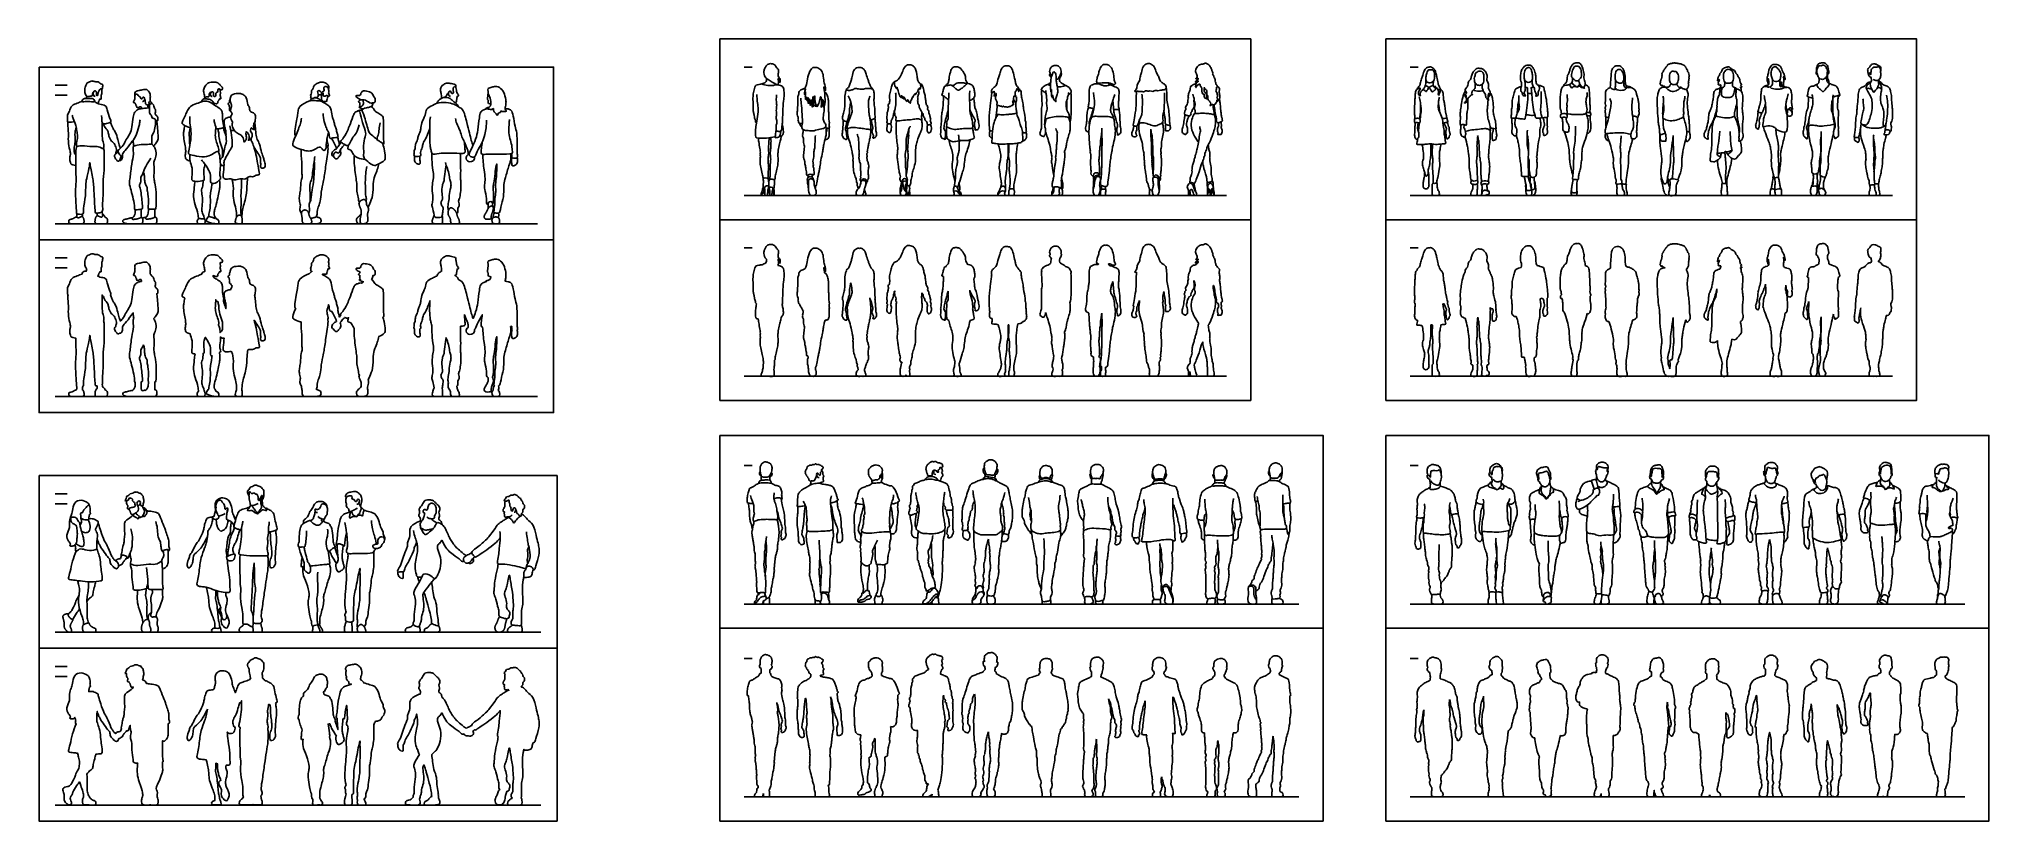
# Model space of a CAD drawing. Header units: millimetres. Extents: x 42.4 to 67, y 0.8 to 10.7.
import ezdxf

# ---------------------------------------------------------------- set-up
doc = ezdxf.new("R2010")
doc.units = ezdxf.units.MM
for name, color, linetype, true_color in [('AG-DIAGRAM', 7, 'Continuous', 0xfecc66), ('AG-GUIDE', 7, 'Continuous', 0xcccccc), ('AG-OUTLINE', 7, 'Continuous', 0x8000ff), ('AG-PEOPLE', 7, 'Continuous', 0x66ccff), ('X-VPRT', 6, 'Continuous', 0xff00ff)]:
    doc.layers.add(name, color=color, linetype=linetype, true_color=true_color)

msp = doc.modelspace()

# ---------------------------------------------------------------- linework, layer by layer
at = {"layer": 'AG-DIAGRAM'}
for p, q in [((51.296, 10.335), (51.397, 10.335)), ((59.71, 10.335), (59.812, 10.335)), ((51.296, 8.71), (57.392, 8.71)), ((59.71, 8.71), (65.806, 8.71)), ((51.296, 8.049), (51.397, 8.049)), ((59.71, 8.049), (59.812, 8.049)), ((51.296, 6.424), (57.392, 6.424)), ((59.71, 6.424), (65.806, 6.424))]:
    msp.add_line(p, q, dxfattribs=at)
for points in [[(42.591, 8.353), (48.687, 8.353)], [(42.591, 6.169), (48.687, 6.169)], [(51.296, 5.295), (51.397, 5.295)], [(59.71, 5.295), (59.812, 5.295)], [(51.296, 3.542), (58.306, 3.542)], [(59.71, 3.542), (66.72, 3.542)], [(42.591, 3.187), (48.73, 3.187)], [(51.296, 2.857), (51.397, 2.857)], [(59.71, 2.857), (59.812, 2.857)], [(42.591, 1.002), (48.73, 1.002)], [(51.296, 1.104), (58.306, 1.104)], [(59.71, 1.104), (66.72, 1.104)]]:
    msp.add_lwpolyline(points, dxfattribs=at)
at = {"layer": 'AG-GUIDE'}
for p, q in [((42.591, 10.106), (42.743, 10.106)), ((42.591, 9.979), (42.743, 9.979)), ((42.591, 7.922), (42.743, 7.922)), ((42.591, 7.795), (42.743, 7.795)), ((42.591, 4.939), (42.743, 4.939)), ((42.591, 4.812), (42.743, 4.812)), ((42.591, 2.755), (42.743, 2.755)), ((42.591, 2.628), (42.743, 2.628))]:
    msp.add_line(p, q, dxfattribs=at)
at = {"layer": 'AG-OUTLINE'}
for points in [[(51.56, 6.424), (51.592, 6.424)], [(53.386, 6.528), (53.387, 6.547)]]:
    msp.add_lwpolyline(points, dxfattribs=at)
for points, knots in [([(42.754, 7.455), (42.753, 7.456), (42.744, 7.46), (42.748, 7.483), (42.744, 7.547), (42.773, 7.592), (42.799, 7.672), (42.87, 7.693), (42.911, 7.711), (42.932, 7.717), (42.93, 7.722), (42.938, 7.738), (42.951, 7.753), (42.972, 7.753), (42.985, 7.753), (42.986, 7.757), (42.988, 7.767), (42.99, 7.777), (42.99, 7.782), (42.985, 7.786), (42.976, 7.808), (42.965, 7.828), (42.97, 7.86), (42.965, 7.897), (42.981, 7.917), (42.991, 7.955), (43.026, 7.959), (43.053, 7.982), (43.093, 7.961), (43.137, 7.968), (43.154, 7.946), (43.178, 7.935), (43.2, 7.927), (43.188, 7.901), (43.193, 7.881), (43.184, 7.872), (43.18, 7.869), (43.18, 7.865), (43.18, 7.848), (43.185, 7.814), (43.171, 7.794), (43.175, 7.767), (43.175, 7.744), (43.16, 7.745), (43.152, 7.751), (43.154, 7.73), (43.142, 7.727), (43.141, 7.71), (43.142, 7.699), (43.132, 7.693), (43.128, 7.692), (43.137, 7.687), (43.169, 7.673), (43.235, 7.672), (43.25, 7.606), (43.28, 7.504), (43.299, 7.464), (43.292, 7.454), (43.292, 7.454), (43.297, 7.438), (43.309, 7.408), (43.323, 7.369), (43.356, 7.33), (43.385, 7.233), (43.396, 7.174), (43.411, 7.136), (43.416, 7.122), (43.427, 7.133), (43.46, 7.171), (43.488, 7.237), (43.539, 7.306), (43.565, 7.395), (43.576, 7.514), (43.591, 7.582), (43.631, 7.615), (43.666, 7.623), (43.681, 7.625), (43.682, 7.631), (43.679, 7.641), (43.674, 7.654), (43.649, 7.638), (43.618, 7.635), (43.622, 7.663), (43.607, 7.665), (43.613, 7.684), (43.604, 7.684), (43.603, 7.694), (43.601, 7.699), (43.581, 7.698), (43.583, 7.711), (43.59, 7.727), (43.603, 7.749), (43.597, 7.772), (43.599, 7.79), (43.601, 7.796), (43.599, 7.802), (43.599, 7.813), (43.596, 7.827), (43.617, 7.852), (43.654, 7.851), (43.706, 7.87), (43.768, 7.872), (43.801, 7.789), (43.789, 7.748), (43.792, 7.726), (43.793, 7.717), (43.794, 7.717), (43.799, 7.717), (43.807, 7.705), (43.808, 7.698), (43.807, 7.695), (43.818, 7.69), (43.841, 7.673), (43.837, 7.64), (43.872, 7.604), (43.843, 7.557), (43.885, 7.532), (43.893, 7.497), (43.885, 7.462), (43.879, 7.468), (43.876, 7.471), (43.877, 7.461), (43.879, 7.44), (43.888, 7.347), (43.892, 7.279), (43.898, 7.231), (43.857, 7.18), (43.843, 7.161), (43.836, 7.151), (43.837, 7.149), (43.846, 7.135), (43.863, 7.108), (43.873, 7.024), (43.839, 6.962), (43.838, 6.932), (43.845, 6.842), (43.837, 6.775), (43.844, 6.711), (43.854, 6.679), (43.873, 6.57), (43.867, 6.396), (43.865, 6.355), (43.856, 6.353), (43.85, 6.352), (43.849, 6.332), (43.849, 6.293), (43.851, 6.266), (43.852, 6.253), (43.855, 6.254), (43.856, 6.254), (43.861, 6.256), (43.866, 6.252), (43.876, 6.234), (43.878, 6.224), (43.878, 6.203), (43.876, 6.193), (43.87, 6.174), (43.862, 6.169), (43.838, 6.169), (43.817, 6.169), (43.788, 6.169), (43.758, 6.169), (43.727, 6.169), (43.69, 6.169), (43.685, 6.169), (43.679, 6.169), (43.678, 6.169), (43.676, 6.169), (43.662, 6.169), (43.642, 6.169), (43.614, 6.169), (43.586, 6.169), (43.557, 6.169), (43.497, 6.169), (43.475, 6.173), (43.447, 6.19), (43.442, 6.198), (43.45, 6.217), (43.459, 6.222), (43.485, 6.227), (43.5, 6.23), (43.535, 6.24), (43.546, 6.243), (43.556, 6.245), (43.559, 6.244), (43.561, 6.242), (43.569, 6.245), (43.585, 6.255), (43.6, 6.288), (43.605, 6.326), (43.603, 6.345), (43.603, 6.346), (43.594, 6.35), (43.596, 6.385), (43.58, 6.483), (43.552, 6.591), (43.523, 6.683), (43.541, 6.756), (43.554, 6.925), (43.588, 7.044), (43.571, 7.117), (43.58, 7.145), (43.585, 7.158), (43.58, 7.164), (43.584, 7.19), (43.574, 7.205), (43.576, 7.22), (43.577, 7.227), (43.569, 7.216), (43.538, 7.172), (43.479, 7.096), (43.447, 7.061), (43.442, 7.044), (43.442, 7.042), (43.444, 7.035), (43.445, 7.02), (43.438, 6.998), (43.423, 6.962), (43.41, 6.969), (43.405, 6.971), (43.403, 6.967), (43.395, 6.958), (43.373, 6.964), (43.348, 7.001), (43.337, 7.029), (43.348, 7.043), (43.353, 7.048), (43.353, 7.048), (43.356, 7.063), (43.371, 7.091), (43.363, 7.128), (43.34, 7.19), (43.289, 7.221), (43.265, 7.296), (43.263, 7.341), (43.212, 7.397), (43.206, 7.42), (43.202, 7.432), (43.201, 7.432), (43.192, 7.435), (43.187, 7.446), (43.184, 7.454), (43.185, 7.438), (43.187, 7.372), (43.18, 7.246), (43.206, 7.182), (43.209, 7.135), (43.203, 7.126), (43.205, 7.121), (43.21, 7.11), (43.211, 7.073), (43.213, 7.011), (43.211, 6.877), (43.209, 6.799), (43.194, 6.718), (43.202, 6.635), (43.198, 6.527), (43.188, 6.403), (43.194, 6.345), (43.188, 6.326), (43.184, 6.321), (43.187, 6.307), (43.189, 6.297), (43.19, 6.289), (43.195, 6.288), (43.2, 6.285), (43.212, 6.272), (43.216, 6.266), (43.219, 6.254), (43.224, 6.25), (43.239, 6.244), (43.245, 6.239), (43.254, 6.223), (43.256, 6.213), (43.252, 6.186), (43.249, 6.178), (43.243, 6.171), (43.236, 6.169), (43.214, 6.169), (43.182, 6.169), (43.129, 6.169), (43.109, 6.169), (43.098, 6.172), (43.095, 6.187), (43.095, 6.197), (43.096, 6.225), (43.099, 6.238), (43.11, 6.262), (43.116, 6.268), (43.122, 6.269), (43.122, 6.269), (43.122, 6.269), (43.122, 6.284), (43.121, 6.296), (43.12, 6.304), (43.113, 6.303), (43.097, 6.302), (43.096, 6.35), (43.088, 6.445), (43.082, 6.587), (43.077, 6.677), (43.065, 6.76), (43.05, 6.85), (43.033, 6.916), (43.029, 6.953), (43.026, 6.914), (43.021, 6.865), (42.987, 6.739), (42.975, 6.655), (42.98, 6.522), (42.948, 6.369), (42.95, 6.304), (42.944, 6.293), (42.939, 6.292), (42.938, 6.286), (42.937, 6.277), (42.935, 6.264), (42.935, 6.259), (42.939, 6.257), (42.943, 6.252), (42.952, 6.234), (42.956, 6.222), (42.958, 6.194), (42.956, 6.184), (42.949, 6.172), (42.941, 6.169), (42.918, 6.169), (42.907, 6.169), (42.884, 6.169), (42.873, 6.169), (42.864, 6.169), (42.855, 6.169), (42.841, 6.169), (42.802, 6.169), (42.788, 6.17), (42.773, 6.173), (42.768, 6.177), (42.764, 6.19), (42.763, 6.195), (42.764, 6.204), (42.765, 6.208), (42.767, 6.216), (42.771, 6.219), (42.783, 6.223), (42.792, 6.226), (42.817, 6.233), (42.827, 6.238), (42.844, 6.25), (42.851, 6.253), (42.856, 6.253), (42.858, 6.253), (42.86, 6.253), (42.867, 6.28), (42.867, 6.289), (42.867, 6.294), (42.864, 6.295), (42.861, 6.302), (42.856, 6.407), (42.847, 6.557), (42.853, 6.658), (42.859, 6.737), (42.851, 6.826), (42.852, 6.888), (42.853, 6.906), (42.84, 6.907), (42.816, 6.914), (42.783, 6.92), (42.771, 7.018), (42.791, 7.053), (42.773, 7.107), (42.754, 7.215), (42.762, 7.319), (42.752, 7.397), (42.753, 7.436), (42.754, 7.455)], [0.691417, 0.691417, 0.691417, 0.691417, 0.753049, 1.027469, 1.482476, 1.906664, 2.410981, 2.887281, 3.357834, 3.357834, 3.357834, 3.602384, 3.864861, 4.152015, 4.152015, 4.152015, 4.375139, 4.593283, 4.593283, 4.593283, 4.879194, 5.162583, 5.484304, 5.823409, 6.113261, 6.45257, 6.774426, 7.097192, 7.466566, 7.836094, 8.120929, 8.420051, 8.660754, 8.941114, 9.193961, 9.423747, 9.423747, 9.423747, 9.572891, 9.934788, 10.207069, 10.508311, 10.761417, 10.954031, 11.089281, 11.313719, 11.497787, 11.714539, 11.902964, 12.12139, 12.12139, 12.12139, 12.330403, 12.811562, 13.250905, 13.861306, 14.249135, 14.263809, 14.263809, 14.263809, 14.664835, 15.024372, 15.434789, 16.003881, 16.486515, 16.803806, 16.803806, 16.803806, 17.153494, 17.671692, 18.192941, 18.74719, 19.378029, 19.846478, 20.24905, 20.621322, 20.621322, 20.621322, 20.856138, 21.029783, 21.326946, 21.610813, 21.865909, 22.052414, 22.267041, 22.400825, 22.576084, 22.691378, 22.922397, 23.099979, 23.34333, 23.622502, 23.926979, 24.112058, 24.112058, 24.112058, 24.349713, 24.556606, 24.859568, 25.201088, 25.631388, 26.05186, 26.557277, 26.932595, 27.243824, 27.243824, 27.243824, 27.269899, 27.49782, 27.678832, 27.678832, 27.678832, 28.026028, 28.341663, 28.72269, 29.096775, 29.452604, 29.805841, 30.108085, 30.221593, 30.221593, 30.221593, 30.539734, 31.087546, 31.572122, 31.960451, 32.405664, 32.755547, 32.755547, 32.755547, 32.810833, 33.187016, 33.707884, 34.17644, 34.489412, 35.022802, 35.514391, 35.943951, 36.261529, 36.852939, 37.584049, 37.906111, 38.11346, 38.11346, 38.11346, 38.550951, 38.901932, 38.901932, 38.901932, 38.951612, 38.951612, 39.08973, 39.08973, 39.227848, 39.227848, 39.365966, 39.365966, 39.504084, 39.504084, 39.642202, 39.642202, 39.642202, 39.78032, 39.78032, 39.805489, 39.805489, 39.805489, 39.830177, 39.830177, 39.968295, 39.968295, 39.968295, 40.106413, 40.106413, 40.244531, 40.244531, 40.382649, 40.382649, 40.520767, 40.520767, 40.658885, 40.658885, 40.797003, 40.797003, 40.930848, 40.930848, 40.930848, 41.221863, 41.562507, 41.997813, 41.997813, 41.997813, 42.009949, 42.344104, 42.923241, 43.541937, 44.087286, 44.579074, 45.326506, 45.972844, 46.44744, 46.813959, 46.813959, 46.813959, 47.130368, 47.380556, 47.640776, 47.640776, 47.640776, 47.881067, 48.516252, 48.945725, 49.005815, 49.005815, 49.005815, 49.271946, 49.555084, 49.88853, 50.10758, 50.10758, 50.10758, 50.219826, 50.486414, 50.86934, 51.189894, 51.366497, 51.366497, 51.366497, 51.378343, 51.757423, 52.105367, 52.559817, 52.999121, 53.49079, 53.881649, 54.360962, 54.708383, 54.708383, 54.708383, 54.736854, 55.030358, 55.030358, 55.030358, 55.26997, 55.986444, 56.493377, 56.828737, 56.828737, 56.828737, 57.067842, 57.398934, 57.856326, 58.521437, 59.038389, 59.544805, 60.06267, 60.666276, 61.312546, 61.757893, 61.958711, 61.958711, 61.958711, 62.019525, 62.019525, 62.019525, 62.129888, 62.129888, 62.240251, 62.240251, 62.350614, 62.350614, 62.460977, 62.460977, 62.57134, 62.57134, 62.681703, 62.681703, 62.792066, 62.792066, 62.902429, 62.902429, 62.902429, 63.004285, 63.004285, 63.106141, 63.106141, 63.207997, 63.207997, 63.309853, 63.309853, 63.313673, 63.313673, 63.313673, 63.428257, 63.428257, 63.428257, 63.637195, 63.990665, 64.566291, 65.254047, 65.799434, 66.320642, 66.873215, 67.362878, 67.620254, 67.889718, 68.316406, 68.964364, 69.49941, 70.158297, 70.890533, 71.335335, 71.508562, 71.508562, 71.508562, 71.748092, 71.930019, 71.930019, 71.930019, 71.984769, 71.984769, 72.068232, 72.068232, 72.151695, 72.151695, 72.235158, 72.235158, 72.318621, 72.318621, 72.402085, 72.402085, 72.402085, 72.485548, 72.485548, 72.569011, 72.569011, 72.652474, 72.652474, 72.735937, 72.735937, 72.819401, 72.819401, 72.902864, 72.902864, 72.986327, 72.986327, 73.06979, 73.06979, 73.153253, 73.153253, 73.189656, 73.189656, 73.189656, 73.802966, 73.802966, 73.802966, 73.956445, 74.519359, 75.251062, 75.822001, 76.323455, 76.941934, 77.2035, 77.2035, 77.2035, 77.552592, 77.85764, 78.396985, 78.757721, 79.168847, 79.772703, 80.366164, 80.869141, 81.302151, 81.302151, 81.302151, 81.302151]), ([(44.228, 7.414), (44.217, 7.42), (44.2, 7.431), (44.19, 7.441), (44.214, 7.496), (44.245, 7.558), (44.269, 7.615), (44.311, 7.668), (44.396, 7.692), (44.427, 7.71), (44.441, 7.714), (44.444, 7.725), (44.458, 7.745), (44.471, 7.749), (44.481, 7.749), (44.481, 7.749), (44.482, 7.753), (44.483, 7.759), (44.484, 7.764), (44.484, 7.766), (44.484, 7.766), (44.478, 7.767), (44.478, 7.799), (44.47, 7.823), (44.463, 7.872), (44.493, 7.926), (44.528, 7.956), (44.597, 7.964), (44.648, 7.955), (44.677, 7.92), (44.709, 7.891), (44.706, 7.863), (44.691, 7.864), (44.682, 7.861), (44.677, 7.861), (44.678, 7.856), (44.678, 7.839), (44.682, 7.812), (44.673, 7.801), (44.681, 7.78), (44.684, 7.763), (44.686, 7.752), (44.682, 7.745), (44.666, 7.749), (44.662, 7.74), (44.663, 7.732), (44.655, 7.729), (44.657, 7.723), (44.644, 7.718), (44.647, 7.702), (44.637, 7.68), (44.61, 7.692), (44.595, 7.696), (44.587, 7.699), (44.587, 7.694), (44.587, 7.689), (44.586, 7.684), (44.601, 7.673), (44.635, 7.647), (44.694, 7.619), (44.708, 7.557), (44.702, 7.51), (44.717, 7.419), (44.726, 7.392), (44.718, 7.385), (44.718, 7.385), (44.719, 7.371), (44.725, 7.343), (44.737, 7.312), (44.746, 7.29), (44.75, 7.279), (44.75, 7.297), (44.752, 7.335), (44.737, 7.377), (44.729, 7.434), (44.721, 7.488), (44.763, 7.513), (44.792, 7.519), (44.807, 7.518), (44.809, 7.535), (44.844, 7.562), (44.808, 7.585), (44.805, 7.597), (44.805, 7.597), (44.801, 7.599), (44.79, 7.601), (44.798, 7.629), (44.79, 7.64), (44.796, 7.651), (44.788, 7.657), (44.791, 7.674), (44.775, 7.676), (44.775, 7.689), (44.788, 7.698), (44.796, 7.704), (44.793, 7.728), (44.799, 7.739), (44.802, 7.744), (44.803, 7.752), (44.807, 7.779), (44.833, 7.813), (44.92, 7.819), (44.951, 7.813), (44.965, 7.805), (44.981, 7.797), (45.018, 7.765), (45.015, 7.673), (45.056, 7.642), (45.04, 7.587), (45.105, 7.577), (45.126, 7.536), (45.122, 7.481), (45.114, 7.458), (45.112, 7.453), (45.115, 7.436), (45.12, 7.401), (45.127, 7.308), (45.142, 7.234), (45.179, 7.179), (45.196, 7.068), (45.223, 7.015), (45.232, 6.968), (45.248, 6.916), (45.246, 6.875), (45.2, 6.868), (45.184, 6.885), (45.193, 6.929), (45.18, 6.973), (45.195, 7.001), (45.148, 7.067), (45.122, 7.111), (45.105, 7.134), (45.121, 7.081), (45.154, 6.934), (45.164, 6.83), (45.179, 6.781), (45.116, 6.786), (45.104, 6.756), (45.05, 6.771), (45.029, 6.759), (45.026, 6.757), (45.023, 6.731), (45.016, 6.676), (45.009, 6.51), (44.953, 6.345), (44.952, 6.28), (44.951, 6.248), (44.952, 6.241), (44.953, 6.234), (44.955, 6.21), (44.955, 6.198), (44.956, 6.179), (44.953, 6.174), (44.938, 6.17), (44.928, 6.169), (44.915, 6.169), (44.902, 6.169), (44.891, 6.171), (44.871, 6.178), (44.867, 6.186), (44.869, 6.206), (44.871, 6.216), (44.877, 6.237), (44.88, 6.246), (44.884, 6.254), (44.883, 6.262), (44.88, 6.279), (44.887, 6.316), (44.862, 6.41), (44.833, 6.519), (44.847, 6.603), (44.84, 6.672), (44.831, 6.713), (44.826, 6.732), (44.821, 6.734), (44.799, 6.741), (44.758, 6.727), (44.712, 6.747), (44.714, 6.792), (44.724, 6.874), (44.725, 6.907), (44.718, 6.905), (44.701, 6.904), (44.685, 6.916), (44.679, 6.923), (44.68, 6.906), (44.68, 6.856), (44.665, 6.782), (44.69, 6.745), (44.677, 6.732), (44.67, 6.726), (44.672, 6.668), (44.672, 6.629), (44.668, 6.598), (44.664, 6.573), (44.65, 6.514), (44.642, 6.482), (44.624, 6.399), (44.616, 6.372), (44.604, 6.333), (44.601, 6.317), (44.6, 6.293), (44.601, 6.281), (44.605, 6.267), (44.609, 6.26), (44.618, 6.247), (44.629, 6.228), (44.662, 6.216), (44.662, 6.188), (44.658, 6.171), (44.644, 6.168), (44.639, 6.169), (44.624, 6.169), (44.608, 6.17), (44.576, 6.174), (44.559, 6.178), (44.523, 6.192), (44.512, 6.196), (44.505, 6.2), (44.504, 6.206), (44.505, 6.227), (44.509, 6.237), (44.521, 6.256), (44.526, 6.261), (44.529, 6.263), (44.531, 6.263), (44.533, 6.263), (44.533, 6.271), (44.532, 6.29), (44.546, 6.326), (44.553, 6.412), (44.553, 6.483), (44.549, 6.544), (44.567, 6.622), (44.572, 6.66), (44.576, 6.681), (44.569, 6.683), (44.551, 6.691), (44.553, 6.724), (44.56, 6.786), (44.528, 6.859), (44.5, 6.902), (44.489, 6.918), (44.481, 6.899), (44.467, 6.861), (44.471, 6.772), (44.48, 6.724), (44.467, 6.716), (44.461, 6.714), (44.462, 6.687), (44.456, 6.633), (44.438, 6.599), (44.443, 6.563), (44.462, 6.468), (44.441, 6.369), (44.448, 6.305), (44.475, 6.261), (44.476, 6.241), (44.477, 6.231), (44.479, 6.23), (44.481, 6.228), (44.485, 6.218), (44.487, 6.209), (44.486, 6.186), (44.484, 6.179), (44.476, 6.171), (44.469, 6.169), (44.449, 6.169), (44.438, 6.169), (44.427, 6.169), (44.416, 6.169), (44.407, 6.169), (44.394, 6.169), (44.39, 6.175), (44.386, 6.202), (44.387, 6.212), (44.395, 6.224), (44.398, 6.228), (44.401, 6.231), (44.401, 6.252), (44.4, 6.294), (44.359, 6.413), (44.332, 6.509), (44.351, 6.633), (44.355, 6.681), (44.359, 6.706), (44.357, 6.706), (44.338, 6.709), (44.311, 6.722), (44.323, 6.767), (44.33, 6.875), (44.303, 6.934), (44.296, 6.963), (44.28, 6.964), (44.25, 6.981), (44.237, 6.995), (44.233, 7.052), (44.246, 7.083), (44.238, 7.105), (44.239, 7.139), (44.222, 7.22), (44.209, 7.302), (44.218, 7.346), (44.224, 7.391), (44.228, 7.414)], [-8.659933, -8.659933, -8.659933, -8.659933, -8.384413, -8.182571, -7.752864, -7.245509, -6.789204, -6.314963, -5.75527, -5.401383, -5.401383, -5.401383, -5.064491, -4.789695, -4.777161, -4.777161, -4.777161, -4.586994, -4.440993, -4.440993, -4.440993, -4.418655, -4.097061, -3.780777, -3.382927, -2.931228, -2.537131, -2.054889, -1.640835, -1.252074, -0.867605, -0.598452, -0.401684, -0.178483, -0.178483, -0.178483, -0.010394, 0.320953, 0.526446, 0.796967, 1.0488, 1.238967, 1.383812, 1.598259, 1.763458, 1.922873, 2.073814, 2.200664, 2.391467, 2.621986, 2.875015, 3.16407, 3.459044, 3.459044, 3.459044, 3.614317, 3.614317, 3.614317, 4.016112, 4.496924, 4.935372, 5.352524, 5.917285, 6.240887, 6.270163, 6.270163, 6.270163, 6.649039, 6.997589, 7.323041, 7.323041, 7.323041, 7.75456, 8.150453, 8.597692, 9.011812, 9.39306, 9.786228, 9.786228, 9.786228, 10.188096, 10.560088, 10.574258, 10.574258, 10.574258, 10.773286, 11.064527, 11.274177, 11.456683, 11.625951, 11.851245, 12.051979, 12.232684, 12.45967, 12.635419, 12.910978, 13.164453, 13.164453, 13.164453, 13.331219, 13.743695, 14.275624, 14.682496, 14.682496, 14.682496, 15.139703, 15.682755, 16.080097, 16.456997, 16.877866, 17.263484, 17.746761, 17.864237, 17.864237, 17.864237, 18.293048, 18.858483, 19.364269, 19.84093, 20.458154, 20.909432, 21.308773, 21.748979, 22.092236, 22.45185, 22.7018, 23.087547, 23.479008, 23.783208, 24.285851, 24.826894, 24.826894, 24.826894, 25.629263, 26.259383, 26.592634, 26.99506, 27.292859, 27.758478, 27.857757, 27.857757, 27.857757, 28.381639, 29.139106, 29.914619, 30.485776, 30.485776, 30.485776, 30.560334, 30.560334, 30.692611, 30.692611, 30.824888, 30.824888, 30.957165, 30.957165, 30.957165, 31.089442, 31.089442, 31.221719, 31.221719, 31.353996, 31.353996, 31.47531, 31.47531, 31.47531, 31.78291, 32.156508, 32.776123, 33.454104, 34.030524, 34.553195, 35.024423, 35.024423, 35.024423, 35.15704, 35.58673, 35.960334, 36.351343, 36.934976, 36.934976, 36.934976, 37.218077, 37.529506, 37.529506, 37.529506, 37.818221, 38.354457, 38.708105, 38.972847, 38.972847, 38.972847, 39.137573, 39.137573, 39.3023, 39.3023, 39.467027, 39.467027, 39.631753, 39.631753, 39.79648, 39.79648, 39.951754, 39.951754, 39.951754, 40.23287, 40.500564, 40.820601, 41.10442, 41.329755, 41.5697, 41.5697, 41.5697, 41.734427, 41.734427, 41.899153, 41.899153, 42.06388, 42.06388, 42.228607, 42.228607, 42.393333, 42.393333, 42.55806, 42.55806, 42.615948, 42.615948, 42.615948, 42.908737, 43.263186, 43.796363, 44.238297, 44.686493, 45.227597, 45.667576, 45.667576, 45.667576, 45.828966, 46.167509, 46.625888, 47.148548, 47.535158, 47.535158, 47.535158, 47.991931, 48.551805, 48.951297, 49.130646, 49.130646, 49.130646, 49.660361, 50.012751, 50.351897, 50.925834, 51.521722, 51.989121, 52.399123, 52.713269, 52.713269, 52.713269, 52.75699, 52.75699, 52.862363, 52.862363, 52.967736, 52.967736, 53.073109, 53.073109, 53.178482, 53.178482, 53.178482, 53.283855, 53.283855, 53.389228, 53.389228, 53.494601, 53.494601, 53.577492, 53.577492, 53.577492, 54.042531, 54.690846, 55.290891, 55.93313, 56.439949, 56.439949, 56.439949, 56.466631, 56.838288, 57.203339, 57.813266, 58.383691, 58.383691, 58.383691, 58.791962, 59.050739, 59.480245, 59.822967, 60.088741, 60.423504, 60.962767, 61.497406, 61.889245, 62.372262, 62.372262, 62.372262, 62.372262]), ([(45.698, 7.111), (45.695, 7.112), (45.657, 7.125), (45.604, 7.14), (45.584, 7.187), (45.612, 7.241), (45.631, 7.283), (45.627, 7.288), (45.618, 7.3), (45.622, 7.347), (45.634, 7.451), (45.654, 7.531), (45.659, 7.593), (45.673, 7.661), (45.76, 7.706), (45.799, 7.719), (45.8, 7.719), (45.806, 7.725), (45.818, 7.737), (45.83, 7.747), (45.837, 7.752), (45.837, 7.752), (45.833, 7.752), (45.826, 7.749), (45.815, 7.764), (45.828, 7.776), (45.812, 7.797), (45.837, 7.825), (45.824, 7.853), (45.86, 7.879), (45.851, 7.913), (45.9, 7.944), (45.94, 7.962), (45.991, 7.961), (46.035, 7.936), (46.056, 7.896), (46.047, 7.883), (46.044, 7.878), (46.045, 7.875), (46.047, 7.864), (46.05, 7.842), (46.045, 7.823), (46.052, 7.806), (46.06, 7.783), (46.047, 7.781), (46.041, 7.781), (46.037, 7.783), (46.038, 7.779), (46.036, 7.769), (46.033, 7.762), (46.029, 7.757), (46.033, 7.746), (46.02, 7.738), (46.029, 7.713), (45.998, 7.714), (45.982, 7.715), (45.976, 7.717), (45.973, 7.715), (45.97, 7.713), (45.967, 7.711), (45.969, 7.71), (45.981, 7.703), (46.012, 7.688), (46.065, 7.654), (46.079, 7.606), (46.091, 7.512), (46.114, 7.474), (46.12, 7.423), (46.143, 7.383), (46.148, 7.328), (46.166, 7.284), (46.167, 7.27), (46.162, 7.266), (46.162, 7.266), (46.165, 7.251), (46.172, 7.22), (46.18, 7.19), (46.184, 7.174), (46.19, 7.183), (46.195, 7.191), (46.2, 7.2), (46.198, 7.203), (46.196, 7.218), (46.244, 7.258), (46.294, 7.366), (46.321, 7.433), (46.361, 7.553), (46.384, 7.584), (46.408, 7.594), (46.417, 7.595), (46.417, 7.595), (46.421, 7.6), (46.443, 7.605), (46.463, 7.606), (46.468, 7.603), (46.468, 7.602), (46.474, 7.609), (46.479, 7.616), (46.486, 7.621), (46.478, 7.623), (46.465, 7.626), (46.419, 7.645), (46.442, 7.646), (46.452, 7.648), (46.448, 7.649), (46.441, 7.654), (46.437, 7.667), (46.444, 7.68), (46.438, 7.692), (46.443, 7.705), (46.428, 7.704), (46.421, 7.717), (46.437, 7.728), (46.442, 7.737), (46.445, 7.742), (46.428, 7.749), (46.398, 7.769), (46.388, 7.791), (46.415, 7.791), (46.446, 7.788), (46.451, 7.813), (46.47, 7.851), (46.509, 7.849), (46.589, 7.839), (46.613, 7.78), (46.644, 7.744), (46.629, 7.696), (46.611, 7.697), (46.605, 7.697), (46.606, 7.689), (46.604, 7.672), (46.595, 7.656), (46.589, 7.65), (46.59, 7.65), (46.6, 7.647), (46.614, 7.624), (46.627, 7.594), (46.681, 7.561), (46.739, 7.537), (46.738, 7.457), (46.745, 7.338), (46.734, 7.256), (46.752, 7.185), (46.737, 7.175), (46.733, 7.17), (46.739, 7.155), (46.751, 7.102), (46.766, 7.019), (46.76, 6.961), (46.707, 6.94), (46.683, 6.928), (46.677, 6.903), (46.664, 6.853), (46.626, 6.773), (46.606, 6.675), (46.613, 6.53), (46.568, 6.427), (46.553, 6.393), (46.545, 6.376), (46.548, 6.37), (46.55, 6.363), (46.552, 6.345), (46.551, 6.334), (46.541, 6.308), (46.539, 6.296), (46.538, 6.275), (46.54, 6.26), (46.545, 6.222), (46.544, 6.208), (46.536, 6.191), (46.53, 6.184), (46.512, 6.172), (46.499, 6.169), (46.481, 6.169), (46.479, 6.169), (46.477, 6.169), (46.463, 6.169), (46.45, 6.169), (46.427, 6.169), (46.418, 6.172), (46.406, 6.186), (46.401, 6.195), (46.397, 6.219), (46.399, 6.229), (46.41, 6.247), (46.417, 6.254), (46.433, 6.265), (46.444, 6.277), (46.458, 6.296), (46.458, 6.3), (46.459, 6.304), (46.46, 6.326), (46.459, 6.339), (46.454, 6.353), (46.452, 6.36), (46.445, 6.372), (46.442, 6.382), (46.433, 6.411), (46.43, 6.42), (46.431, 6.427), (46.433, 6.433), (46.437, 6.44), (46.432, 6.448), (46.422, 6.467), (46.425, 6.509), (46.398, 6.581), (46.407, 6.653), (46.396, 6.72), (46.384, 6.82), (46.368, 6.932), (46.369, 6.999), (46.371, 7.032), (46.368, 7.036), (46.351, 7.057), (46.336, 7.108), (46.29, 7.108), (46.29, 7.128), (46.293, 7.153), (46.299, 7.165), (46.299, 7.165), (46.29, 7.158), (46.271, 7.159), (46.26, 7.165), (46.251, 7.169), (46.244, 7.164), (46.231, 7.153), (46.202, 7.118), (46.195, 7.104), (46.194, 7.101), (46.201, 7.083), (46.207, 7.04), (46.17, 7.016), (46.162, 6.993), (46.154, 6.99), (46.142, 6.99), (46.127, 6.993), (46.113, 7.012), (46.11, 7.021), (46.101, 7.026), (46.081, 7.04), (46.097, 7.097), (46.132, 7.107), (46.145, 7.119), (46.147, 7.121), (46.143, 7.133), (46.136, 7.155), (46.099, 7.222), (46.088, 7.24), (46.082, 7.25), (46.074, 7.248), (46.061, 7.247), (46.057, 7.273), (46.054, 7.3), (46.049, 7.322), (46.045, 7.33), (46.039, 7.303), (46.031, 7.274), (46.026, 7.247), (46.028, 7.226), (46.032, 7.19), (46.048, 7.152), (46.038, 7.153), (46.034, 7.153), (46.035, 7.151), (46.04, 7.147), (46.039, 7.059), (46.02, 6.966), (45.992, 6.767), (45.981, 6.7), (45.95, 6.57), (45.946, 6.456), (45.923, 6.395), (45.898, 6.329), (45.903, 6.275), (45.892, 6.261), (45.89, 6.26), (45.904, 6.253), (45.914, 6.249), (45.926, 6.246), (45.932, 6.244), (45.943, 6.238), (45.946, 6.234), (45.95, 6.225), (45.951, 6.218), (45.951, 6.198), (45.948, 6.19), (45.934, 6.176), (45.923, 6.172), (45.896, 6.17), (45.88, 6.169), (45.843, 6.169), (45.824, 6.169), (45.804, 6.169), (45.803, 6.169), (45.802, 6.169), (45.801, 6.169), (45.8, 6.169), (45.8, 6.169), (45.8, 6.169), (45.8, 6.169), (45.779, 6.169), (45.763, 6.169), (45.738, 6.169), (45.729, 6.174), (45.714, 6.193), (45.711, 6.203), (45.714, 6.224), (45.713, 6.239), (45.706, 6.273), (45.704, 6.288), (45.704, 6.3), (45.694, 6.313), (45.674, 6.346), (45.699, 6.403), (45.671, 6.467), (45.679, 6.529), (45.693, 6.595), (45.694, 6.713), (45.719, 6.763), (45.703, 6.816), (45.714, 6.877), (45.704, 6.981), (45.698, 7.053), (45.698, 7.088), (45.698, 7.111)], [-2.729779, -2.729779, -2.729779, -2.729779, -2.684685, -2.143598, -1.794988, -1.202538, -1.202538, -1.202538, -0.952186, -0.573345, 0.02082, 0.546443, 0.990245, 1.447577, 2.10546, 2.118661, 2.118661, 2.118661, 2.407064, 2.687712, 2.687712, 2.687712, 2.688484, 2.873348, 3.081083, 3.289971, 3.549788, 3.873362, 4.164648, 4.513641, 4.818172, 5.228674, 5.618181, 6.016729, 6.424244, 6.784265, 7.033378, 7.033378, 7.033378, 7.155645, 7.446566, 7.695201, 7.948751, 8.20442, 8.376451, 8.56447, 8.56447, 8.56447, 8.771809, 8.937101, 9.069284, 9.247409, 9.447877, 9.694054, 9.992681, 10.192472, 10.192472, 10.192472, 10.380078, 10.380078, 10.380078, 10.457279, 10.832443, 11.273198, 11.680472, 12.229971, 12.618266, 13.016319, 13.400983, 13.830442, 14.227003, 14.451094, 14.452267, 14.452267, 14.452267, 14.844937, 15.240203, 15.240203, 15.240203, 15.45467, 15.45467, 15.45467, 15.665743, 16.101436, 16.723825, 17.239025, 17.871662, 18.252967, 18.464376, 18.464376, 18.464376, 18.487861, 18.783978, 19.05535, 19.124849, 19.124849, 19.124849, 19.361454, 19.361454, 19.361454, 19.652313, 19.978589, 20.220049, 20.220049, 20.220049, 20.413528, 20.61302, 20.8251, 21.034192, 21.210659, 21.402326, 21.586223, 21.819373, 22.057279, 22.057279, 22.057279, 22.439706, 22.673587, 22.932448, 23.237446, 23.50661, 23.856834, 24.199948, 24.695506, 25.136031, 25.529261, 25.893856, 26.121453, 26.121453, 26.121453, 26.406739, 26.70064, 26.70064, 26.70064, 26.708359, 27.037287, 27.365366, 27.816938, 28.245496, 28.730316, 29.36285, 29.900772, 30.360741, 30.617452, 30.617452, 30.617452, 30.947159, 31.52117, 31.924998, 32.428407, 32.428407, 32.428407, 32.930119, 33.461502, 34.034796, 34.730236, 35.327998, 35.748516, 35.748516, 35.748516, 35.825771, 35.825771, 35.942581, 35.942581, 36.059391, 36.059391, 36.176201, 36.176201, 36.293011, 36.293011, 36.409821, 36.409821, 36.526632, 36.526632, 36.541226, 36.541226, 36.541226, 36.647563, 36.647563, 36.768353, 36.768353, 36.889143, 36.889143, 37.009933, 37.009933, 37.130723, 37.130723, 37.251514, 37.251514, 37.251514, 37.277321, 37.277321, 37.39413, 37.39413, 37.510939, 37.510939, 37.627748, 37.627748, 37.744557, 37.744557, 37.832301, 37.832301, 37.832301, 38.143364, 38.507642, 39.004464, 39.488575, 39.956503, 40.531778, 41.145959, 41.717183, 41.717183, 41.717183, 41.823846, 42.290737, 42.629426, 42.846956, 43.204087, 43.204087, 43.204087, 43.207114, 43.504407, 43.778381, 43.778381, 43.778381, 44.078625, 44.498862, 44.582261, 44.582261, 44.582261, 45.018067, 45.380109, 45.649084, 45.840966, 45.840966, 46.140177, 46.370634, 46.370634, 46.370634, 46.683714, 47.081748, 47.467435, 47.55323, 47.55323, 47.55323, 47.900965, 48.393198, 48.727699, 48.727699, 48.727699, 48.928655, 49.196801, 49.519918, 49.794588, 49.794588, 49.794588, 50.201843, 50.201843, 50.201843, 50.653753, 50.977036, 51.146784, 51.146784, 51.146784, 51.289244, 51.769919, 52.356251, 53.122769, 53.598216, 54.227167, 54.821944, 55.262567, 55.732866, 56.162542, 56.233297, 56.233297, 56.233297, 56.342128, 56.342128, 56.450959, 56.450959, 56.55979, 56.55979, 56.668621, 56.668621, 56.777452, 56.777452, 56.886283, 56.886283, 56.995114, 56.995114, 57.103945, 57.103945, 57.110478, 57.110478, 57.110478, 57.115913, 57.115913, 57.11592, 57.11592, 57.11592, 57.263525, 57.263525, 57.41113, 57.41113, 57.558736, 57.558736, 57.706341, 57.706341, 57.845655, 57.845655, 57.845655, 58.252713, 58.686935, 59.152594, 59.594633, 60.074137, 60.691784, 61.116591, 61.518816, 61.968571, 62.554954, 63.046692, 63.453306, 63.453306, 63.453306, 63.453306]), ([(47.132, 7.026), (47.13, 7.028), (47.121, 7.035), (47.132, 7.059), (47.125, 7.094), (47.144, 7.117), (47.14, 7.177), (47.159, 7.206), (47.171, 7.234), (47.179, 7.285), (47.201, 7.324), (47.213, 7.371), (47.216, 7.45), (47.274, 7.537), (47.271, 7.628), (47.351, 7.661), (47.393, 7.683), (47.412, 7.69), (47.418, 7.704), (47.432, 7.726), (47.46, 7.749), (47.476, 7.757), (47.471, 7.759), (47.472, 7.776), (47.472, 7.809), (47.458, 7.849), (47.463, 7.901), (47.5, 7.933), (47.551, 7.956), (47.614, 7.936), (47.651, 7.931), (47.657, 7.906), (47.655, 7.899), (47.654, 7.895), (47.657, 7.889), (47.662, 7.869), (47.665, 7.843), (47.664, 7.827), (47.682, 7.807), (47.69, 7.793), (47.685, 7.778), (47.665, 7.784), (47.673, 7.767), (47.662, 7.76), (47.671, 7.741), (47.659, 7.735), (47.663, 7.722), (47.659, 7.703), (47.648, 7.702), (47.643, 7.702), (47.652, 7.695), (47.673, 7.682), (47.683, 7.66), (47.688, 7.648), (47.692, 7.645), (47.71, 7.634), (47.753, 7.62), (47.792, 7.443), (47.828, 7.326), (47.846, 7.225), (47.864, 7.179), (47.871, 7.158), (47.871, 7.157), (47.883, 7.184), (47.913, 7.256), (47.933, 7.352), (47.95, 7.504), (47.961, 7.583), (47.996, 7.605), (48.025, 7.619), (48.041, 7.623), (48.036, 7.624), (48.028, 7.627), (48.053, 7.636), (48.087, 7.646), (48.093, 7.667), (48.095, 7.683), (48.095, 7.684), (48.087, 7.683), (48.072, 7.688), (48.061, 7.696), (48.068, 7.722), (48.053, 7.74), (48.054, 7.77), (48.061, 7.781), (48.059, 7.803), (48.062, 7.813), (48.064, 7.818), (48.063, 7.826), (48.063, 7.834), (48.062, 7.843), (48.061, 7.855), (48.053, 7.887), (48.113, 7.894), (48.153, 7.915), (48.229, 7.887), (48.271, 7.81), (48.291, 7.722), (48.286, 7.676), (48.278, 7.64), (48.278, 7.627), (48.29, 7.626), (48.315, 7.621), (48.36, 7.612), (48.382, 7.527), (48.399, 7.401), (48.429, 7.317), (48.429, 7.171), (48.428, 7.063), (48.436, 7.014), (48.429, 7.005), (48.428, 7.005), (48.435, 6.988), (48.439, 6.95), (48.411, 6.906), (48.367, 6.896), (48.362, 6.919), (48.352, 6.971), (48.36, 6.993), (48.364, 7.004), (48.363, 7.007), (48.363, 7.02), (48.358, 7.044), (48.36, 7.058), (48.356, 7.056), (48.351, 7.055), (48.346, 7.053), (48.35, 7.025), (48.348, 6.963), (48.323, 6.906), (48.28, 6.747), (48.258, 6.673), (48.261, 6.541), (48.25, 6.479), (48.218, 6.355), (48.207, 6.305), (48.198, 6.303), (48.194, 6.302), (48.196, 6.292), (48.197, 6.272), (48.193, 6.254), (48.191, 6.245), (48.196, 6.242), (48.199, 6.238), (48.205, 6.225), (48.207, 6.214), (48.209, 6.186), (48.206, 6.177), (48.192, 6.171), (48.179, 6.169), (48.161, 6.169), (48.144, 6.169), (48.131, 6.171), (48.119, 6.178), (48.114, 6.187), (48.11, 6.213), (48.11, 6.223), (48.115, 6.238), (48.119, 6.243), (48.125, 6.246), (48.125, 6.257), (48.128, 6.278), (48.136, 6.299), (48.141, 6.308), (48.141, 6.309), (48.135, 6.311), (48.134, 6.321), (48.149, 6.414), (48.143, 6.486), (48.165, 6.574), (48.15, 6.647), (48.167, 6.739), (48.17, 6.839), (48.172, 6.897), (48.172, 6.926), (48.171, 6.925), (48.164, 6.904), (48.151, 6.834), (48.14, 6.708), (48.123, 6.643), (48.13, 6.574), (48.13, 6.468), (48.125, 6.428), (48.119, 6.418), (48.119, 6.417), (48.121, 6.405), (48.123, 6.394), (48.124, 6.383), (48.129, 6.376), (48.129, 6.364), (48.122, 6.331), (48.117, 6.315), (48.104, 6.283), (48.101, 6.268), (48.102, 6.241), (48.098, 6.232), (48.081, 6.226), (48.069, 6.225), (48.037, 6.226), (48.026, 6.23), (48.014, 6.244), (48.011, 6.252), (48.013, 6.27), (48.017, 6.28), (48.029, 6.299), (48.035, 6.309), (48.046, 6.328), (48.052, 6.34), (48.06, 6.358), (48.062, 6.361), (48.064, 6.365), (48.063, 6.378), (48.064, 6.393), (48.064, 6.406), (48.055, 6.412), (48.033, 6.429), (48.05, 6.49), (48.015, 6.602), (48.015, 6.658), (48.029, 6.745), (48.007, 6.854), (47.997, 6.982), (47.991, 7.047), (47.986, 7.049), (47.968, 7.058), (47.98, 7.129), (47.983, 7.177), (47.988, 7.203), (47.986, 7.199), (47.967, 7.16), (47.922, 7.091), (47.903, 7.025), (47.89, 7.014), (47.89, 7.014), (47.893, 7.003), (47.892, 6.978), (47.867, 6.961), (47.833, 6.95), (47.797, 6.963), (47.783, 6.993), (47.784, 7.02), (47.799, 7.035), (47.808, 7.041), (47.807, 7.062), (47.811, 7.081), (47.8, 7.12), (47.778, 7.157), (47.77, 7.188), (47.763, 7.203), (47.765, 7.179), (47.766, 7.134), (47.776, 7.074), (47.758, 7.058), (47.733, 7.058), (47.715, 7.058), (47.713, 7.034), (47.71, 6.985), (47.718, 6.841), (47.711, 6.743), (47.721, 6.684), (47.713, 6.501), (47.679, 6.46), (47.708, 6.391), (47.673, 6.371), (47.685, 6.319), (47.671, 6.305), (47.665, 6.298), (47.667, 6.293), (47.668, 6.288), (47.671, 6.268), (47.676, 6.253), (47.694, 6.223), (47.699, 6.207), (47.699, 6.177), (47.695, 6.169), (47.682, 6.169), (47.671, 6.169), (47.655, 6.169), (47.64, 6.169), (47.626, 6.169), (47.604, 6.169), (47.596, 6.174), (47.588, 6.193), (47.586, 6.205), (47.586, 6.231), (47.58, 6.246), (47.559, 6.28), (47.554, 6.296), (47.557, 6.323), (47.559, 6.333), (47.562, 6.341), (47.558, 6.356), (47.549, 6.389), (47.571, 6.465), (47.567, 6.549), (47.597, 6.648), (47.591, 6.692), (47.572, 6.746), (47.567, 6.827), (47.54, 6.884), (47.531, 6.91), (47.531, 6.911), (47.531, 6.911), (47.527, 6.885), (47.513, 6.796), (47.506, 6.693), (47.477, 6.656), (47.477, 6.548), (47.493, 6.479), (47.462, 6.448), (47.47, 6.404), (47.498, 6.37), (47.49, 6.333), (47.485, 6.29), (47.482, 6.275), (47.486, 6.237), (47.488, 6.212), (47.486, 6.185), (47.484, 6.177), (47.476, 6.171), (47.468, 6.169), (47.446, 6.169), (47.429, 6.169), (47.385, 6.169), (47.371, 6.171), (47.359, 6.178), (47.356, 6.186), (47.356, 6.21), (47.358, 6.22), (47.365, 6.238), (47.371, 6.255), (47.38, 6.28), (47.375, 6.303), (47.363, 6.366), (47.344, 6.408), (47.374, 6.47), (47.351, 6.587), (47.358, 6.685), (47.379, 6.769), (47.363, 6.846), (47.35, 6.979), (47.35, 7.037), (47.351, 7.065), (47.346, 7.074), (47.341, 7.105), (47.328, 7.145), (47.321, 7.258), (47.325, 7.338), (47.326, 7.38), (47.318, 7.352), (47.298, 7.298), (47.273, 7.242), (47.237, 7.187), (47.232, 7.133), (47.201, 7.074), (47.215, 7.033), (47.204, 7.025), (47.201, 7.023), (47.2, 7.007), (47.197, 6.977), (47.211, 6.927), (47.177, 6.916), (47.134, 6.945), (47.13, 6.987), (47.13, 7.014), (47.132, 7.026)], [-10.803195, -10.803195, -10.803195, -10.803195, -10.732684, -10.429426, -10.09735, -9.794175, -9.361853, -9.028525, -8.715697, -8.305924, -7.925098, -7.534461, -7.028171, -6.446017, -5.931885, -5.400706, -5.043351, -5.043351, -5.043351, -4.65732, -4.319362, -4.319362, -4.319362, -4.077219, -3.744732, -3.370233, -2.97035, -2.581197, -2.161676, -1.697599, -1.362737, -1.100219, -0.90752, -0.90752, -0.90752, -0.715265, -0.389062, -0.168255, 0.123254, 0.35341, 0.547466, 0.756629, 0.95274, 1.132233, 1.369608, 1.54775, 1.746946, 1.985544, 2.201218, 2.201218, 2.201218, 2.469817, 2.832884, 2.832884, 2.832884, 2.937619, 3.343958, 4.090985, 4.752841, 5.325143, 5.788368, 5.795528, 5.795528, 5.795528, 6.220678, 6.839929, 7.546228, 8.037891, 8.38168, 8.777932, 8.777932, 8.777932, 8.919629, 9.167731, 9.507851, 9.834807, 9.863452, 9.863452, 9.863452, 10.137713, 10.331462, 10.607651, 10.879032, 11.178526, 11.388739, 11.646679, 11.870593, 11.870593, 11.870593, 12.118178, 12.118178, 12.118178, 12.459266, 12.856139, 13.246333, 13.724334, 14.258742, 14.793794, 15.209016, 15.510555, 15.510555, 15.510555, 15.859477, 16.212932, 16.72223, 17.368761, 17.913674, 18.597377, 19.208065, 19.604885, 19.63879, 19.63879, 19.63879, 20.057138, 20.458008, 20.798177, 21.039479, 21.450006, 21.791553, 21.791553, 21.791553, 21.961097, 22.327838, 22.327838, 22.327838, 22.433756, 22.433756, 22.433756, 22.962991, 23.427852, 24.141576, 24.673617, 25.302264, 25.779217, 26.425084, 26.815123, 26.971625, 26.971625, 26.971625, 27.286054, 27.581693, 27.581693, 27.581693, 27.661496, 27.661496, 27.781269, 27.781269, 27.901041, 27.901041, 28.020814, 28.020814, 28.020814, 28.140587, 28.140587, 28.26036, 28.26036, 28.380132, 28.380132, 28.481187, 28.481187, 28.481187, 28.802627, 29.127949, 29.127949, 29.127949, 29.143664, 29.337414, 29.873778, 30.384451, 30.911557, 31.400582, 31.945278, 32.5167, 33.049919, 33.049919, 33.049919, 33.085104, 33.62175, 34.268034, 34.728029, 35.204897, 35.786877, 36.17043, 36.17043, 36.17043, 36.196235, 36.520959, 36.520959, 36.520959, 36.643909, 36.643909, 36.766859, 36.766859, 36.889808, 36.889808, 37.012758, 37.012758, 37.135708, 37.135708, 37.258658, 37.258658, 37.381607, 37.381607, 37.504557, 37.504557, 37.627507, 37.627507, 37.750456, 37.750456, 37.786832, 37.786832, 37.786832, 38.123883, 38.123883, 38.123883, 38.44626, 38.879367, 39.493146, 39.926413, 40.437774, 41.042291, 41.840266, 41.840266, 41.840266, 41.978742, 42.450743, 42.961581, 42.961581, 42.961581, 43.035005, 43.665555, 44.160469, 44.178218, 44.178218, 44.178218, 44.506163, 44.806797, 45.142958, 45.47779, 45.793865, 46.096882, 46.334085, 46.334085, 46.334085, 46.631954, 46.988306, 47.37159, 47.753054, 47.753054, 47.753054, 48.242243, 48.670997, 48.925886, 49.23134, 49.23134, 49.23134, 49.724, 50.413187, 50.971658, 51.433176, 52.191171, 52.60838, 53.054104, 53.374807, 53.764463, 54.058572, 54.058572, 54.058572, 54.114732, 54.114732, 54.26202, 54.26202, 54.409307, 54.409307, 54.556595, 54.556595, 54.703883, 54.703883, 54.703883, 54.851171, 54.851171, 54.998459, 54.998459, 55.145747, 55.145747, 55.293035, 55.293035, 55.440323, 55.440323, 55.538112, 55.538112, 55.538112, 55.933515, 56.429837, 56.970695, 57.543076, 57.919371, 58.340238, 58.861225, 59.392091, 59.420865, 59.420865, 59.420865, 59.427041, 60.016922, 60.574542, 60.941328, 61.50742, 61.966137, 62.297627, 62.647789, 63.003198, 63.340478, 63.747682, 63.747682, 63.747682, 63.875719, 63.875719, 64.003755, 64.003755, 64.131792, 64.131792, 64.259829, 64.259829, 64.387866, 64.387866, 64.515903, 64.515903, 64.643939, 64.643939, 64.771976, 64.771976, 64.771976, 65.171504, 65.573089, 66.002269, 66.599543, 67.153541, 67.649863, 68.140033, 68.781787, 69.261369, 69.261369, 69.261369, 69.535125, 69.931098, 70.530353, 71.174661, 71.174661, 71.174661, 71.7072, 72.163286, 72.61655, 73.038386, 73.501704, 73.868217, 73.99732, 73.99732, 73.99732, 74.3964, 74.775387, 75.060046, 75.451411, 75.817394, 76.175009, 76.175009, 76.175009, 76.175009]), ([(51.579, 7.906), (51.581, 7.898), (51.581, 7.879), (51.568, 7.854), (51.538, 7.84), (51.523, 7.836)], [-0.9935279, -0.9935279, -0.9935279, -0.9935279, -0.6969913, -0.3898117, 0, 0, 0, 0]), ([(51.722, 7.825), (51.727, 7.834), (51.731, 7.854), (51.735, 7.876), (51.715, 7.914), (51.748, 7.877), (51.747, 7.836), (51.754, 7.901), (51.741, 7.911), (51.723, 7.931), (51.726, 7.968), (51.732, 7.987), (51.733, 8.016), (51.705, 8.043), (51.693, 8.075), (51.644, 8.098), (51.592, 8.087), (51.572, 8.065), (51.559, 8.032), (51.54, 7.997), (51.553, 7.932), (51.573, 7.911), (51.579, 7.906)], [-7.578382, -7.578382, -7.578382, -7.578382, -7.267397, -6.977506, -6.702178, -6.37091, -6.106074, -5.729465, -5.489387, -5.204998, -4.862952, -4.606165, -4.311644, -3.961272, -3.63081, -3.227582, -2.818792, -2.514443, -2.1831, -1.822566, -1.330666, -1.142364, -1.142364, -1.142364, -1.142364]), ([(52.313, 7.733), (52.312, 7.742), (52.308, 7.77), (52.298, 7.816), (52.32, 7.772), (52.327, 7.737), (52.325, 7.817), (52.3, 7.863), (52.299, 7.959), (52.271, 8.015), (52.218, 8.048), (52.196, 8.041), (52.17, 8.051), (52.131, 8.015), (52.096, 7.925), (52.088, 7.831), (52.07, 7.787), (52.049, 7.775), (52.039, 7.771)], [-6.18575, -6.18575, -6.18575, -6.18575, -6.009434, -5.653014, -5.328, -5.080205, -4.65775, -4.207385, -3.659343, -3.198084, -2.770583, -2.508425, -2.2321, -1.845987, -1.272657, -0.708244, -0.325778, 0, 0, 0, 0]), ([(52.914, 7.778), (52.912, 7.784), (52.903, 7.788), (52.894, 7.81), (52.874, 7.847), (52.864, 7.886), (52.837, 7.959), (52.824, 8.008), (52.796, 8.035), (52.772, 8.047), (52.752, 8.04), (52.732, 8.047), (52.7, 8.029), (52.679, 8.008), (52.658, 7.927), (52.651, 7.879), (52.628, 7.834), (52.622, 7.789), (52.597, 7.781), (52.586, 7.765), (52.587, 7.76), (52.591, 7.758)], [3.691215, 3.691215, 3.691215, 3.691215, 4.036156, 4.300401, 4.655181, 5.012954, 5.50082, 5.897542, 6.234553, 6.510275, 6.748116, 6.995138, 7.313481, 7.619952, 8.11616, 8.51218, 8.906972, 9.262288, 9.526537, 9.759722, 10.140914, 10.140914, 10.140914, 10.140914]), ([(53.52, 7.839), (53.517, 7.843), (53.511, 7.848), (53.482, 7.886), (53.489, 7.928), (53.462, 8.037), (53.43, 8.069), (53.372, 8.086), (53.328, 8.061), (53.299, 7.998), (53.273, 7.923), (53.225, 7.873), (53.184, 7.863), (53.181, 7.85), (53.179, 7.844)], [-4.747371, -4.747371, -4.747371, -4.747371, -4.54573, -4.259646, -3.809529, -3.210186, -2.832297, -2.410612, -2.02864, -1.563078, -1.047116, -0.579749, -0.231607, 0, 0, 0, 0]), ([(54.115, 7.841), (54.114, 7.848), (54.112, 7.862), (54.093, 7.883), (54.098, 7.922), (54.079, 7.97), (54.04, 8.022), (54.016, 8.048), (53.973, 8.054), (53.93, 8.049), (53.905, 8.004), (53.887, 7.925), (53.884, 7.88), (53.874, 7.838), (53.854, 7.83), (53.846, 7.817), (53.848, 7.815)], [0, 0, 0, 0, 0.257207, 0.549918, 0.895236, 1.311046, 1.773057, 2.10778, 2.473486, 2.831087, 3.226057, 3.744508, 4.142307, 4.498712, 4.763547, 4.971591, 4.971591, 4.971591, 4.971591]), ([(54.766, 7.775), (54.765, 7.78), (54.76, 7.796), (54.732, 7.812), (54.725, 7.863), (54.712, 7.907), (54.699, 7.994), (54.665, 8.056), (54.636, 8.065), (54.576, 8.069), (54.544, 8.022), (54.527, 7.963), (54.495, 7.868), (54.487, 7.81), (54.432, 7.779), (54.42, 7.746), (54.423, 7.713), (54.425, 7.713)], [-5.975013, -5.975013, -5.975013, -5.975013, -5.814523, -5.476423, -5.085588, -4.69028, -4.14629, -3.681423, -3.374132, -2.952913, -2.547217, -2.088955, -1.515975, -1.083782, -0.65577, -0.302258, 0, 0, 0, 0]), ([(55.164, 7.961), (55.154, 7.958), (55.155, 7.948), (55.166, 7.93), (55.169, 7.923), (55.179, 7.92)], [0, 0, 0, 0, 0.2837468, 0.6829538, 0.956588, 0.956588, 0.956588, 0.956588]), ([(55.3, 7.971), (55.303, 7.98), (55.303, 7.998), (55.298, 8.031), (55.269, 8.064), (55.228, 8.076), (55.18, 8.059), (55.164, 8.027), (55.154, 7.994), (55.16, 7.978), (55.163, 7.965), (55.164, 7.961)], [-3.224529, -3.224529, -3.224529, -3.224529, -2.952452, -2.621204, -2.252229, -1.884398, -1.492072, -1.153878, -0.833058, -0.553555, -0.45746, -0.45746, -0.45746, -0.45746]), ([(55.179, 7.92), (55.179, 7.917), (55.174, 7.895), (55.171, 7.871), (55.169, 7.851)], [0.6603507, 0.6603507, 0.6603507, 0.6603507, 0.7006573, 1.0550786, 1.0550786, 1.0550786, 1.0550786]), ([(55.356, 7.815), (55.348, 7.821), (55.331, 7.834), (55.303, 7.85), (55.28, 7.862), (55.28, 7.895), (55.285, 7.906), (55.287, 7.917), (55.289, 7.923)], [-1.679588, -1.679588, -1.679588, -1.679588, -1.35333, -1.027292, -0.746954, -0.437906, -0.234674, 0, 0, 0, 0]), ([(55.289, 7.923), (55.301, 7.937), (55.306, 7.958), (55.307, 7.97), (55.3, 7.971)], [-0.9452014, -0.9452014, -0.9452014, -0.9452014, -0.363552, 0, 0, 0, 0]), ([(55.863, 8.08), (55.859, 8.08), (55.844, 8.087), (55.805, 8.062), (55.783, 8.003), (55.77, 7.949), (55.754, 7.91), (55.748, 7.873), (55.752, 7.846), (55.766, 7.844), (55.773, 7.845)], [0, 0, 0, 0, 0.240725, 0.606012, 1.06351, 1.492181, 1.865499, 2.21006, 2.484908, 2.66056, 2.66056, 2.66056, 2.66056]), ([(55.901, 7.848), (55.912, 7.847), (55.932, 7.845), (55.957, 7.825), (55.989, 7.832), (55.988, 7.85), (55.977, 7.861), (55.968, 7.923), (55.957, 8.004), (55.922, 8.068), (55.875, 8.086), (55.867, 8.081), (55.863, 8.08)], [3.489595, 3.489595, 3.489595, 3.489595, 3.756479, 4.088143, 4.38057, 4.586025, 4.796368, 5.235924, 5.772616, 6.256177, 6.63347, 6.827504, 6.827504, 6.827504, 6.827504]), ([(56.629, 7.784), (56.631, 7.788), (56.632, 7.8), (56.617, 7.825), (56.599, 7.839), (56.566, 7.857), (56.548, 7.883), (56.533, 7.935), (56.502, 7.978), (56.487, 8.056), (56.433, 8.094), (56.382, 8.096), (56.329, 8.059), (56.322, 7.977), (56.299, 7.938), (56.297, 7.871), (56.256, 7.828), (56.263, 7.769), (56.229, 7.749), (56.23, 7.745)], [-6.556653, -6.556653, -6.556653, -6.556653, -6.337997, -6.036239, -5.75834, -5.420434, -5.099466, -4.689877, -4.274204, -3.776643, -3.335922, -2.944942, -2.511975, -2.011678, -1.623799, -1.176935, -0.749577, -0.321923, 0, 0, 0, 0]), ([(57.091, 8.088), (57.083, 8.087), (57.059, 8.086), (57.024, 8.058), (57.006, 8.033), (56.996, 8.003), (57.01, 7.961), (57.021, 7.942), (57.02, 7.915), (56.998, 7.904), (57.012, 7.897), (57.036, 7.915), (57.03, 7.89), (57.018, 7.883), (57.006, 7.873), (56.991, 7.853), (57.016, 7.868), (57.037, 7.876), (57.036, 7.863), (57.022, 7.859), (57.012, 7.847), (57.009, 7.84)], [0, 0, 0, 0, 0.314875, 0.695734, 1.012391, 1.329235, 1.700932, 1.975433, 2.25901, 2.498859, 2.671048, 2.935217, 3.152745, 3.372352, 3.615505, 3.832554, 4.087606, 4.343988, 4.490463, 4.729799, 4.909705, 4.909705, 4.909705, 4.909705]), ([(57.276, 7.806), (57.272, 7.818), (57.256, 7.825), (57.256, 7.846), (57.254, 7.857), (57.242, 7.866), (57.252, 7.88), (57.246, 7.902), (57.229, 7.922), (57.233, 7.942), (57.213, 7.954), (57.218, 7.97), (57.216, 7.988), (57.206, 8.008), (57.201, 8.023), (57.182, 8.066), (57.157, 8.085), (57.14, 8.097), (57.122, 8.1), (57.105, 8.09), (57.097, 8.088), (57.091, 8.088)], [18.702792, 18.702792, 18.702792, 18.702792, 18.972778, 19.226191, 19.424152, 19.621878, 19.839318, 20.113601, 20.40976, 20.656261, 20.91063, 21.130758, 21.381663, 21.6538, 21.890591, 22.28676, 22.619629, 22.878371, 23.121499, 23.371814, 23.593496, 23.593496, 23.593496, 23.593496]), ([(60.1, 7.764), (60.096, 7.769), (60.09, 7.78), (60.076, 7.809), (60.063, 7.846), (60.05, 7.923), (60.037, 7.97), (60.025, 8.016), (59.996, 8.041), (59.968, 8.054), (59.952, 8.048), (59.924, 8.048), (59.889, 8.014), (59.87, 7.945), (59.854, 7.901), (59.841, 7.842), (59.827, 7.801), (59.804, 7.786), (59.801, 7.773), (59.799, 7.767)], [-6.0355, -6.0355, -6.0355, -6.0355, -5.782421, -5.466148, -5.097806, -4.590444, -4.193491, -3.807086, -3.449639, -3.145725, -2.913874, -2.622372, -2.233418, -1.762052, -1.357099, -0.910624, -0.531862, -0.246132, 0, 0, 0, 0]), ([(60.723, 7.723), (60.723, 7.727), (60.72, 7.745), (60.702, 7.77), (60.697, 7.79), (60.705, 7.834), (60.692, 7.859), (60.678, 7.884), (60.686, 7.919), (60.682, 7.967), (60.653, 8.004), (60.625, 8.03), (60.608, 8.032), (60.595, 8.028), (60.583, 8.039), (60.553, 8.032), (60.515, 8.005), (60.496, 7.961), (60.481, 7.916), (60.476, 7.892), (60.459, 7.879), (60.444, 7.861), (60.447, 7.836), (60.437, 7.805), (60.413, 7.778), (60.405, 7.763), (60.406, 7.745)], [-11.300937, -11.300937, -11.300937, -11.300937, -11.189925, -10.825953, -10.563992, -10.186097, -9.87494, -9.573285, -9.234229, -8.83628, -8.433493, -8.081227, -7.849183, -7.652094, -7.43728, -7.12979, -6.736898, -6.332103, -5.930345, -5.653656, -5.387215, -5.117931, -4.830813, -4.502701, -4.160064, -3.854525, -3.854525, -3.854525, -3.854525]), ([(61.318, 7.824), (61.315, 7.827), (61.304, 7.842), (61.298, 7.895), (61.301, 7.951), (61.279, 8.019), (61.257, 8.052), (61.23, 8.079), (61.207, 8.072), (61.188, 8.078), (61.16, 8.063), (61.144, 8.045), (61.111, 8.006), (61.107, 7.948), (61.103, 7.888), (61.119, 7.855), (61.119, 7.819), (61.115, 7.806), (61.114, 7.802)], [-10.834099, -10.834099, -10.834099, -10.834099, -10.697398, -10.259589, -9.817664, -9.340283, -8.97338, -8.639997, -8.379597, -8.130737, -7.822368, -7.535261, -7.140846, -6.699794, -6.25867, -5.912192, -5.550054, -5.432473, -5.432473, -5.432473, -5.432473]), ([(61.923, 7.825), (61.925, 7.833), (61.921, 7.855), (61.914, 7.881), (61.902, 7.914), (61.911, 7.946), (61.905, 7.975), (61.891, 8.052), (61.865, 8.089), (61.842, 8.105), (61.823, 8.1), (61.806, 8.105), (61.777, 8.095), (61.752, 8.07), (61.735, 8.039), (61.725, 7.996), (61.718, 7.972), (61.694, 7.937), (61.696, 7.906), (61.695, 7.894), (61.69, 7.871), (61.686, 7.851), (61.654, 7.83), (61.652, 7.818), (61.65, 7.812)], [-6.781849, -6.781849, -6.781849, -6.781849, -6.519631, -6.205799, -5.877126, -5.56071, -5.251572, -4.750073, -4.365323, -4.081554, -3.844463, -3.616303, -3.3106, -2.975271, -2.633077, -2.261429, -1.974736, -1.608594, -1.300052, -1.104495, -0.834961, -0.578747, -0.240881, 0, 0, 0, 0]), ([(62.503, 7.79), (62.495, 7.795), (62.481, 7.806), (62.438, 7.806), (62.428, 7.849), (62.432, 7.934), (62.413, 8.015), (62.367, 8.074), (62.285, 8.065), (62.251, 8), (62.251, 7.932), (62.243, 7.84), (62.241, 7.806), (62.243, 7.79)], [-6.800031, -6.800031, -6.800031, -6.800031, -6.492423, -6.140644, -5.786376, -5.238932, -4.69346, -4.213316, -3.721796, -3.246058, -2.748982, -2.17528, -1.813659, -1.813659, -1.813659, -1.813659]), ([(63.197, 7.77), (63.227, 7.817), (63.227, 7.825), (63.234, 7.831), (63.226, 7.84), (63.225, 7.849), (63.229, 7.852), (63.231, 7.855), (63.232, 7.86), (63.228, 7.866), (63.228, 7.872), (63.231, 7.876), (63.234, 7.878), (63.232, 7.883), (63.232, 7.889), (63.231, 7.898), (63.237, 7.901), (63.238, 7.907), (63.232, 7.916), (63.234, 7.924), (63.239, 7.928), (63.234, 7.939), (63.244, 7.95), (63.232, 7.956), (63.229, 7.965), (63.232, 7.975), (63.231, 7.98), (63.217, 7.99), (63.217, 8.003), (63.216, 8.013), (63.204, 8.021), (63.202, 8.029), (63.199, 8.042), (63.19, 8.046), (63.192, 8.056), (63.182, 8.06), (63.179, 8.067), (63.175, 8.074), (63.162, 8.072), (63.159, 8.081), (63.145, 8.079), (63.133, 8.092), (63.119, 8.085), (63.113, 8.097), (63.101, 8.093), (63.092, 8.092), (63.086, 8.103), (63.074, 8.096), (63.065, 8.099), (63.05, 8.104), (63.041, 8.096), (63.034, 8.101), (63.03, 8.103), (63.019, 8.091), (63.009, 8.099), (62.992, 8.09), (62.987, 8.083), (62.975, 8.085), (62.966, 8.081), (62.963, 8.066), (62.957, 8.065), (62.95, 8.059), (62.951, 8.051), (62.94, 8.049), (62.937, 8.042), (62.936, 8.031), (62.928, 8.03), (62.922, 8.02), (62.924, 8.011), (62.913, 8.01), (62.91, 8.001), (62.912, 7.989), (62.901, 7.987), (62.902, 7.979), (62.897, 7.973), (62.89, 7.966), (62.895, 7.96), (62.893, 7.951), (62.889, 7.946), (62.899, 7.935), (62.89, 7.932), (62.891, 7.921), (62.892, 7.914), (62.883, 7.907), (62.888, 7.894), (62.876, 7.889), (62.88, 7.876), (62.87, 7.87), (62.877, 7.851), (62.865, 7.842), (62.871, 7.827), (62.88, 7.831), (62.879, 7.82), (62.882, 7.818), (62.882, 7.813), (62.89, 7.814), (62.89, 7.819), (62.902, 7.819), (62.903, 7.811), (62.903, 7.804), (62.914, 7.805), (62.934, 7.795)], [-18.572221, -18.572221, -18.572221, -18.572221, -18.359938, -18.189423, -17.986115, -17.808729, -17.668851, -17.546351, -17.411004, -17.250227, -17.094307, -16.961095, -16.85086, -16.719768, -16.551881, -16.379318, -16.229795, -16.08496, -15.881685, -15.71043, -15.567674, -15.361181, -15.147726, -14.948266, -14.760865, -14.558986, -14.423832, -14.176852, -13.955521, -13.757695, -13.52968, -13.349288, -13.123427, -12.948032, -12.763072, -12.577661, -12.404023, -12.234725, -12.024293, -11.856613, -11.638966, -11.386268, -11.167568, -10.970358, -10.75842, -10.573988, -10.380681, -10.168148, -9.977721, -9.732309, -9.52807, -9.369232, -9.244169, -9.015965, -8.808363, -8.54848, -8.365811, -8.163636, -7.975933, -7.741785, -7.590792, -7.409907, -7.25107, -7.058192, -6.890793, -6.69413, -6.527669, -6.32261, -6.152417, -5.96951, -5.782968, -5.580091, -5.398276, -5.244671, -5.066107, -4.881972, -4.717754, -4.530958, -4.383607, -4.172501, -4.019718, -3.82657, -3.659213, -3.462447, -3.246736, -3.052437, -2.846897, -2.655641, -2.400148, -2.172741, -1.95703, -1.806357, -1.628912, -1.500583, -1.38315, -1.238179, -1.111478, -0.915719, -0.749124, -0.607947, -0.38166, -0.38166, -0.38166, -0.38166]), ([(63.894, 7.745), (63.895, 7.752), (63.894, 7.765), (63.891, 7.782), (63.88, 7.805), (63.903, 7.791), (63.905, 7.804), (63.891, 7.812), (63.884, 7.827), (63.9, 7.821), (63.899, 7.83), (63.895, 7.838), (63.889, 7.843), (63.879, 7.853), (63.883, 7.865), (63.873, 7.877), (63.877, 7.888), (63.874, 7.903), (63.864, 7.916), (63.848, 7.936), (63.844, 7.955), (63.823, 7.969), (63.818, 7.996), (63.804, 8.014), (63.764, 8.026), (63.755, 8.046), (63.732, 8.055), (63.719, 8.046), (63.695, 8.046), (63.671, 8.033), (63.656, 8.024), (63.647, 8.003), (63.644, 7.983), (63.621, 7.972), (63.627, 7.948), (63.601, 7.929), (63.601, 7.908), (63.599, 7.892), (63.594, 7.884), (63.593, 7.873), (63.603, 7.878), (63.609, 7.886), (63.611, 7.894), (63.623, 7.887), (63.614, 7.879), (63.614, 7.865), (63.606, 7.859), (63.599, 7.846), (63.613, 7.842), (63.604, 7.835), (63.6, 7.825), (63.618, 7.823), (63.623, 7.821), (63.636, 7.826), (63.637, 7.811), (63.638, 7.801), (63.628, 7.802), (63.626, 7.778)], [-12.495269, -12.495269, -12.495269, -12.495269, -12.22955, -11.95892, -11.727586, -11.493198, -11.33558, -11.084128, -10.892357, -10.70245, -10.556093, -10.376519, -10.199866, -9.99059, -9.781702, -9.563317, -9.363744, -9.138207, -8.888104, -8.587972, -8.325152, -8.034431, -7.732561, -7.447001, -7.069273, -6.791145, -6.514721, -6.28611, -5.995942, -5.683295, -5.435755, -5.157589, -4.887859, -4.610291, -4.342981, -4.016751, -3.750555, -3.510096, -3.32521, -3.155524, -2.995345, -2.793767, -2.644226, -2.470011, -2.283897, -2.071122, -1.871485, -1.669976, -1.498929, -1.325107, -1.154993, -0.928951, -0.771724, -0.582315, -0.374294, -0.201939, 0, 0, 0, 0]), ([(64.472, 7.793), (64.472, 7.793), (64.457, 7.797), (64.435, 7.805), (64.425, 7.823), (64.429, 7.843), (64.436, 7.895), (64.42, 7.937), (64.44, 7.908), (64.453, 7.878), (64.444, 7.925), (64.439, 7.96), (64.415, 7.987), (64.411, 8.022), (64.392, 8.058), (64.358, 8.081), (64.337, 8.084), (64.322, 8.081), (64.297, 8.087), (64.271, 8.065), (64.259, 8.039), (64.238, 8.007), (64.24, 7.975), (64.232, 7.949), (64.22, 7.91), (64.221, 7.872), (64.239, 7.827), (64.232, 7.875), (64.238, 7.912), (64.24, 7.883), (64.248, 7.853), (64.239, 7.822), (64.214, 7.814), (64.192, 7.812), (64.196, 7.807)], [-12.035526, -12.035526, -12.035526, -12.035526, -11.815062, -11.519233, -11.27305, -11.013195, -10.574158, -10.274792, -9.997406, -9.738355, -9.413407, -9.046587, -8.713003, -8.375524, -8.006465, -7.641553, -7.378416, -7.157051, -6.875134, -6.556067, -6.238607, -5.885903, -5.562549, -5.264879, -4.900847, -4.516552, -4.215664, -3.881629, -3.578881, -3.347245, -3.004001, -2.698192, -2.397668, -2.133647, -2.133647, -2.133647, -2.133647]), ([(64.845, 7.994), (64.84, 7.991), (64.839, 7.98), (64.844, 7.957), (64.854, 7.95), (64.86, 7.95)], [0.1498364, 0.1498364, 0.1498364, 0.1498364, 0.3976907, 0.7653257, 1.0261022, 1.0261022, 1.0261022, 1.0261022]), ([(64.995, 8.004), (64.997, 8.008), (64.998, 8.016), (64.991, 8.023), (64.998, 8.035), (64.988, 8.042), (64.992, 8.057), (64.976, 8.079), (64.965, 8.088), (64.953, 8.1), (64.941, 8.102), (64.934, 8.103), (64.924, 8.106), (64.912, 8.1), (64.902, 8.103), (64.899, 8.096), (64.883, 8.1), (64.882, 8.091), (64.866, 8.09), (64.865, 8.081), (64.858, 8.075), (64.85, 8.049), (64.844, 8.028), (64.846, 8.011), (64.845, 7.999), (64.845, 7.994)], [-4.64656, -4.64656, -4.64656, -4.64656, -4.451807, -4.285157, -4.096737, -3.924148, -3.708913, -3.421502, -3.196343, -2.966148, -2.770039, -2.614484, -2.436693, -2.227525, -2.062946, -1.930077, -1.719993, -1.572298, -1.360304, -1.20072, -1.040902, -0.744011, -0.468092, -0.235497, 0, 0, 0, 0]), ([(64.875, 7.916), (64.876, 7.911), (64.878, 7.9), (64.879, 7.859), (64.871, 7.844), (64.856, 7.831), (64.847, 7.828)], [-1.135969, -1.135969, -1.135969, -1.135969, -0.900183, -0.539498, -0.300405, 0, 0, 0, 0]), ([(64.86, 7.95), (64.861, 7.943), (64.868, 7.923), (64.873, 7.919), (64.875, 7.916)], [2.1468298, 2.1468298, 2.1468298, 2.1468298, 2.4439284, 2.6305208, 2.6305208, 2.6305208, 2.6305208]), ([(65, 7.847), (65.003, 7.855), (65.003, 7.873), (64.996, 7.888), (64.987, 7.9), (64.984, 7.933), (64.986, 7.95), (64.988, 7.959)], [-1.359909, -1.359909, -1.359909, -1.359909, -1.068194, -0.839208, -0.622134, -0.297814, 0, 0, 0, 0]), ([(64.988, 7.959), (64.992, 7.963), (65.003, 7.979), (65.004, 7.992), (65.001, 8.001), (64.995, 8.004)], [-1.0024832, -1.0024832, -1.0024832, -1.0024832, -0.7253232, -0.4714634, -0.2615812, -0.2615812, -0.2615812, -0.2615812]), ([(65.657, 8.007), (65.658, 8.007), (65.661, 8.026), (65.66, 8.043), (65.647, 8.063), (65.622, 8.07), (65.6, 8.086), (65.581, 8.089), (65.544, 8.091), (65.525, 8.06), (65.499, 8.031), (65.489, 8.016), (65.497, 7.996), (65.495, 7.985), (65.498, 7.974), (65.5, 7.969)], [4.313851, 4.313851, 4.313851, 4.313851, 4.550081, 4.802664, 5.068368, 5.359219, 5.652053, 5.903161, 6.231711, 6.568224, 6.926619, 7.16488, 7.414316, 7.624505, 7.792554, 7.792554, 7.792554, 7.792554]), ([(65.5, 7.969), (65.499, 7.96), (65.506, 7.944), (65.512, 7.927), (65.524, 7.925), (65.53, 7.925)], [-0.7791612, -0.7791612, -0.7791612, -0.7791612, -0.4866742, -0.2381814, 0, 0, 0, 0]), ([(65.53, 7.925), (65.533, 7.917), (65.537, 7.908), (65.54, 7.893), (65.542, 7.875), (65.541, 7.872), (65.534, 7.864)], [0, 0, 0, 0, 0.3452115, 0.476955, 0.476955, 0.9049041, 0.9049041, 0.9049041, 0.9049041]), ([(65.629, 7.884), (65.638, 7.889), (65.649, 7.906), (65.657, 7.93), (65.661, 7.958), (65.655, 7.982), (65.656, 7.999), (65.657, 8.007)], [0.681251, 0.681251, 0.681251, 0.681251, 0.969331, 1.267199, 1.567151, 1.850888, 2.133577, 2.133577, 2.133577, 2.133577]), ([(51.523, 7.836), (51.509, 7.837), (51.483, 7.824), (51.441, 7.831), (51.42, 7.755), (51.404, 7.693), (51.412, 7.519), (51.412, 7.475), (51.428, 7.437), (51.424, 7.402), (51.439, 7.386), (51.439, 7.352), (51.449, 7.343), (51.453, 7.339)], [10.23871, 10.23871, 10.23871, 10.23871, 10.583676, 10.932625, 11.403909, 11.906783, 12.665692, 13.063365, 13.427161, 13.759946, 14.024498, 14.353288, 14.598956, 14.598956, 14.598956, 14.598956]), ([(51.778, 7.331), (51.78, 7.348), (51.783, 7.382), (51.784, 7.525), (51.798, 7.641), (51.804, 7.709), (51.798, 7.786), (51.773, 7.814), (51.738, 7.824), (51.722, 7.825)], [5.292738, 5.292738, 5.292738, 5.292738, 5.69966, 6.381592, 7.010214, 7.486897, 7.9752, 8.329361, 8.679067, 8.679067, 8.679067, 8.679067]), ([(52.039, 7.771), (52.026, 7.768), (52.015, 7.763), (51.987, 7.741), (51.987, 7.695), (51.973, 7.675), (51.974, 7.625), (51.974, 7.512), (51.963, 7.463), (51.973, 7.436), (51.982, 7.396), (51.974, 7.382), (51.986, 7.365), (51.979, 7.352), (51.991, 7.342), (51.998, 7.338)], [-4.761323, -4.761323, -4.761323, -4.761323, -4.486751, -4.156062, -3.771266, -3.498409, -3.092117, -2.462243, -2.055467, -1.745317, -1.381312, -1.156682, -0.913047, -0.70903, -0.453178, -0.453178, -0.453178, -0.453178]), ([(52.369, 7.279), (52.376, 7.288), (52.371, 7.301), (52.371, 7.335), (52.377, 7.345), (52.37, 7.357), (52.369, 7.388), (52.364, 7.431), (52.366, 7.465), (52.362, 7.515), (52.361, 7.592), (52.362, 7.635), (52.35, 7.697), (52.333, 7.72), (52.318, 7.73), (52.313, 7.733)], [0.763535, 0.763535, 0.763535, 0.763535, 1.00814, 1.351424, 1.541134, 1.738396, 2.069566, 2.461275, 2.803886, 3.2213, 3.736996, 4.138897, 4.597122, 4.934483, 5.116865, 5.116865, 5.116865, 5.116865]), ([(52.591, 7.758), (52.586, 7.749), (52.568, 7.719), (52.572, 7.637), (52.57, 7.578), (52.566, 7.516), (52.549, 7.454), (52.542, 7.421), (52.536, 7.404), (52.542, 7.388), (52.545, 7.382), (52.548, 7.379)], [8.227176, 8.227176, 8.227176, 8.227176, 8.533334, 9.065533, 9.516066, 9.967093, 10.429101, 10.759283, 10.997266, 11.226762, 11.410904, 11.410904, 11.410904, 11.410904]), ([(52.95, 7.406), (52.953, 7.411), (52.949, 7.428), (52.949, 7.507), (52.947, 7.53), (52.939, 7.572), (52.935, 7.639), (52.943, 7.69), (52.937, 7.745), (52.924, 7.767), (52.914, 7.778)], [3.437252, 3.437252, 3.437252, 3.437252, 3.700977, 4.224317, 4.522593, 4.898977, 5.384947, 5.820787, 6.253664, 6.59049, 6.59049, 6.59049, 6.59049]), ([(53.179, 7.844), (53.165, 7.823), (53.156, 7.781), (53.137, 7.713), (53.131, 7.677), (53.139, 7.639), (53.135, 7.61), (53.132, 7.584), (53.119, 7.582), (53.11, 7.553), (53.126, 7.54), (53.115, 7.526), (53.117, 7.513), (53.112, 7.488), (53.103, 7.477), (53.108, 7.439), (53.096, 7.412), (53.099, 7.394), (53.106, 7.379), (53.101, 7.356), (53.097, 7.345), (53.104, 7.34), (53.108, 7.337)], [-8.473936, -8.473936, -8.473936, -8.473936, -8.03557, -7.54442, -7.197598, -6.843298, -6.525428, -6.247123, -6.056835, -5.765028, -5.529961, -5.316945, -5.104894, -4.820481, -4.599285, -4.252783, -3.936232, -3.699292, -3.467107, -3.186174, -2.996511, -2.847269, -2.847269, -2.847269, -2.847269]), ([(53.653, 7.326), (53.661, 7.333), (53.662, 7.342), (53.651, 7.361), (53.647, 7.378), (53.657, 7.388), (53.65, 7.413), (53.641, 7.427), (53.647, 7.445), (53.629, 7.458), (53.632, 7.483), (53.628, 7.498), (53.608, 7.521), (53.621, 7.527), (53.617, 7.554), (53.601, 7.57), (53.593, 7.591), (53.596, 7.613), (53.583, 7.665), (53.589, 7.69), (53.564, 7.741), (53.566, 7.771), (53.55, 7.809), (53.544, 7.828), (53.528, 7.837), (53.52, 7.839)], [6.210383, 6.210383, 6.210383, 6.210383, 6.408038, 6.67905, 6.909492, 7.10497, 7.386142, 7.620618, 7.849281, 8.101056, 8.378491, 8.617976, 8.907862, 9.077523, 9.355083, 9.637092, 9.897503, 10.174663, 10.586634, 10.885788, 11.301499, 11.626568, 11.98806, 12.24279, 12.530439, 12.530439, 12.530439, 12.530439]), ([(53.814, 7.685), (53.814, 7.676), (53.814, 7.657), (53.813, 7.594), (53.809, 7.525), (53.793, 7.469), (53.791, 7.389), (53.785, 7.3), (53.777, 7.278), (53.785, 7.26), (53.78, 7.223), (53.777, 7.194), (53.784, 7.182), (53.792, 7.147), (53.82, 7.142), (53.836, 7.131), (53.842, 7.145), (53.834, 7.154), (53.839, 7.161), (53.843, 7.181), (53.841, 7.205), (53.839, 7.246), (53.819, 7.264), (53.823, 7.298), (53.836, 7.368), (53.86, 7.447), (53.87, 7.482), (53.874, 7.499)], [-8.394327, -8.394327, -8.394327, -8.394327, -8.093218, -7.642802, -7.163438, -6.731015, -6.205473, -5.667664, -5.403744, -5.170143, -4.813794, -4.510158, -4.301169, -3.975445, -3.675745, -3.447916, -3.265687, -3.079059, -2.930132, -2.679772, -2.386234, -2.027066, -1.747263, -1.430904, -0.942896, -0.417053, 0, 0, 0, 0]), ([(53.848, 7.815), (53.839, 7.811), (53.826, 7.806), (53.817, 7.78), (53.807, 7.736), (53.799, 7.707), (53.792, 7.694), (53.804, 7.69), (53.814, 7.685)], [6.161781, 6.161781, 6.161781, 6.161781, 6.429208, 6.729507, 7.135517, 7.468863, 7.657345, 7.903383, 7.903383, 7.903383, 7.903383]), ([(54.198, 7.658), (54.201, 7.661), (54.209, 7.672), (54.216, 7.7), (54.204, 7.744), (54.202, 7.794), (54.173, 7.825), (54.148, 7.835), (54.122, 7.843), (54.115, 7.841)], [0.580791, 0.580791, 0.580791, 0.580791, 0.689066, 1.019946, 1.407, 1.809732, 2.169482, 2.472407, 2.780739, 2.780739, 2.780739, 2.780739]), ([(54.148, 7.512), (54.155, 7.494), (54.169, 7.46), (54.196, 7.415), (54.216, 7.379), (54.217, 7.364), (54.205, 7.346), (54.208, 7.319), (54.208, 7.289), (54.217, 7.278), (54.21, 7.264), (54.221, 7.249), (54.24, 7.258), (54.262, 7.265), (54.265, 7.302), (54.271, 7.313), (54.256, 7.348), (54.26, 7.362), (54.257, 7.371), (54.247, 7.392), (54.244, 7.432), (54.231, 7.496), (54.217, 7.523), (54.208, 7.552), (54.207, 7.597), (54.201, 7.637), (54.198, 7.658)], [-7.244853, -7.244853, -7.244853, -7.244853, -6.815529, -6.392443, -6.03418, -5.824825, -5.574772, -5.270677, -4.956286, -4.756175, -4.543456, -4.332147, -4.087124, -3.815801, -3.489946, -3.279925, -2.939698, -2.722831, -2.558446, -2.291782, -1.921268, -1.460103, -1.142982, -0.834468, -0.452424, 0, 0, 0, 0]), ([(54.425, 7.713), (54.423, 7.702), (54.42, 7.682), (54.405, 7.556), (54.398, 7.49), (54.388, 7.394), (54.395, 7.312), (54.396, 7.272), (54.394, 7.251), (54.401, 7.247), (54.405, 7.246)], [-3.633662, -3.633662, -3.633662, -3.633662, -3.312208, -2.680297, -2.186743, -1.630313, -1.10515, -0.745333, -0.505499, -0.32893, -0.32893, -0.32893, -0.32893]), ([(54.856, 7.223), (54.864, 7.23), (54.861, 7.244), (54.86, 7.279), (54.855, 7.303), (54.86, 7.333), (54.853, 7.366), (54.844, 7.384), (54.851, 7.412), (54.823, 7.53), (54.825, 7.576), (54.802, 7.656), (54.798, 7.7), (54.799, 7.74), (54.784, 7.76), (54.772, 7.771), (54.766, 7.775)], [5.451945, 5.451945, 5.451945, 5.451945, 5.694525, 6.042144, 6.336534, 6.654915, 6.994005, 7.238752, 7.547653, 8.179171, 8.608277, 9.126872, 9.524963, 9.881534, 10.178317, 10.414962, 10.414962, 10.414962, 10.414962]), ([(55.056, 7.758), (55.055, 7.739), (55.055, 7.702), (55.058, 7.614), (55.068, 7.563), (55.052, 7.527), (55.055, 7.478), (55.055, 7.355), (55.053, 7.324), (55.052, 7.299), (55.055, 7.278), (55.046, 7.25), (55.033, 7.221), (55.034, 7.199), (55.05, 7.179), (55.078, 7.168), (55.092, 7.175), (55.088, 7.191), (55.102, 7.192), (55.103, 7.209), (55.105, 7.223), (55.106, 7.232)], [-10.468845, -10.468845, -10.468845, -10.468845, -10.038333, -9.501037, -9.08863, -8.752948, -8.341928, -7.706611, -7.383045, -7.110758, -6.846142, -6.537095, -6.215454, -5.955317, -5.671076, -5.363069, -5.161664, -4.964348, -4.781704, -4.560871, -4.291625, -4.291625, -4.291625, -4.291625]), ([(55.133, 7.829), (55.12, 7.829), (55.101, 7.816), (55.072, 7.804), (55.058, 7.778), (55.05, 7.768), (55.056, 7.758)], [-2.081653, -2.081653, -2.081653, -2.081653, -1.706317, -1.321128, -0.950221, -0.691956, -0.691956, -0.691956, -0.691956]), ([(55.169, 7.851), (55.163, 7.847), (55.149, 7.838), (55.139, 7.832), (55.133, 7.829)], [-0.4714645, -0.4714645, -0.4714645, -0.4714645, -0.2653808, 0, 0, 0, 0]), ([(55.426, 7.726), (55.43, 7.735), (55.431, 7.748), (55.415, 7.767), (55.406, 7.794), (55.381, 7.804), (55.367, 7.813), (55.356, 7.815)], [-5.530784, -5.530784, -5.530784, -5.530784, -5.258716, -4.94296, -4.612048, -4.282188, -3.997102, -3.997102, -3.997102, -3.997102]), ([(55.413, 7.352), (55.416, 7.361), (55.423, 7.385), (55.433, 7.485), (55.427, 7.618), (55.427, 7.69), (55.426, 7.726)], [-2.114868, -2.114868, -2.114868, -2.114868, -1.844023, -1.266838, -0.594877, 0, 0, 0, 0]), ([(55.768, 7.839), (55.761, 7.84), (55.744, 7.839), (55.713, 7.834), (55.681, 7.819), (55.663, 7.804), (55.651, 7.737), (55.657, 7.653), (55.654, 7.584), (55.646, 7.563), (55.643, 7.546), (55.647, 7.54)], [-4.123279, -4.123279, -4.123279, -4.123279, -3.849087, -3.515928, -3.174809, -2.903577, -2.438438, -1.87766, -1.403772, -1.119792, -0.865393, -0.865393, -0.865393, -0.865393]), ([(55.773, 7.845), (55.773, 7.844), (55.772, 7.842), (55.77, 7.84), (55.768, 7.839)], [-0.1839046, -0.1839046, -0.1839046, -0.1839046, -0.1429823, 0, 0, 0, 0]), ([(55.92, 7.823), (55.913, 7.827), (55.903, 7.839), (55.902, 7.845), (55.901, 7.848)], [-0.4463208, -0.4463208, -0.4463208, -0.4463208, -0.1736563, 0, 0, 0, 0]), ([(56.033, 7.515), (56.036, 7.52), (56.025, 7.536), (56.028, 7.591), (56.029, 7.639), (56.034, 7.709), (56.035, 7.763), (56.013, 7.791), (55.98, 7.8), (55.947, 7.816), (55.928, 7.824), (55.92, 7.823)], [-9.063321, -9.063321, -9.063321, -9.063321, -8.81194, -8.381125, -7.961516, -7.471094, -7.046558, -6.717383, -6.380724, -6.019055, -5.719555, -5.719555, -5.719555, -5.719555]), ([(56.253, 7.742), (56.252, 7.706), (56.25, 7.632), (56.253, 7.559), (56.235, 7.441), (56.217, 7.34), (56.211, 7.314), (56.22, 7.305)], [0, 0, 0, 0, 0.624868, 1.137766, 1.794691, 2.408222, 2.710782, 2.710782, 2.710782, 2.710782]), ([(56.674, 7.317), (56.679, 7.323), (56.677, 7.333), (56.672, 7.353), (56.674, 7.369), (56.666, 7.435), (56.662, 7.525), (56.636, 7.61), (56.64, 7.692), (56.635, 7.752), (56.631, 7.777), (56.629, 7.784)], [-3.652733, -3.652733, -3.652733, -3.652733, -3.443801, -3.186905, -2.95839, -2.499536, -1.934697, -1.389922, -0.864809, -0.383353, -0.199456, -0.199456, -0.199456, -0.199456]), ([(57.009, 7.84), (56.994, 7.834), (56.967, 7.826), (56.95, 7.812), (56.93, 7.799), (56.935, 7.76), (56.923, 7.742), (56.904, 7.697), (56.913, 7.646), (56.898, 7.618), (56.904, 7.59), (56.887, 7.564), (56.868, 7.54), (56.877, 7.526), (56.882, 7.507), (56.861, 7.501), (56.869, 7.479), (56.856, 7.473), (56.857, 7.457), (56.864, 7.45), (56.867, 7.448)], [-8.99725, -8.99725, -8.99725, -8.99725, -8.616896, -8.351189, -8.091711, -7.750303, -7.48524, -7.092395, -6.681735, -6.367133, -6.077655, -5.759804, -5.456535, -5.237711, -5.006189, -4.779883, -4.54158, -4.34843, -4.12043, -3.977604, -3.977604, -3.977604, -3.977604]), ([(57.325, 7.36), (57.334, 7.363), (57.339, 7.369), (57.339, 7.377), (57.336, 7.388), (57.337, 7.397), (57.332, 7.407), (57.328, 7.421), (57.326, 7.447), (57.318, 7.502), (57.313, 7.578), (57.301, 7.629), (57.31, 7.689), (57.295, 7.74), (57.307, 7.78), (57.289, 7.795), (57.28, 7.803), (57.276, 7.806)], [-15.496569, -15.496569, -15.496569, -15.496569, -15.309512, -15.142137, -14.946507, -14.775328, -14.580579, -14.36576, -14.072172, -13.633623, -13.117672, -12.693552, -12.246299, -11.815282, -11.461726, -11.180362, -11.018029, -11.018029, -11.018029, -11.018029]), ([(59.799, 7.767), (59.793, 7.762), (59.782, 7.75), (59.778, 7.717), (59.773, 7.667), (59.772, 7.617), (59.767, 7.538), (59.766, 7.482), (59.77, 7.424), (59.77, 7.405), (59.77, 7.395)], [4.034868, 4.034868, 4.034868, 4.034868, 4.298733, 4.624056, 5.032872, 5.44695, 5.955608, 6.402559, 6.835118, 7.139282, 7.139282, 7.139282, 7.139282]), ([(60.176, 7.402), (60.175, 7.407), (60.17, 7.42), (60.17, 7.435), (60.164, 7.454), (60.163, 7.469), (60.156, 7.476), (60.159, 7.487), (60.155, 7.497), (60.153, 7.538), (60.146, 7.59), (60.134, 7.637), (60.132, 7.662), (60.13, 7.718), (60.117, 7.753), (60.105, 7.761), (60.1, 7.764)], [-8.616, -8.616, -8.616, -8.616, -8.383279, -8.146533, -7.881799, -7.658408, -7.482182, -7.296601, -7.109298, -6.742424, -6.294331, -5.893327, -5.589983, -5.148558, -4.782497, -4.584174, -4.584174, -4.584174, -4.584174]), ([(60.406, 7.745), (60.403, 7.741), (60.394, 7.724), (60.379, 7.684), (60.36, 7.59), (60.349, 7.512), (60.343, 7.456), (60.348, 7.407), (60.343, 7.348), (60.346, 7.328), (60.345, 7.314), (60.351, 7.314)], [10.146679, 10.146679, 10.146679, 10.146679, 10.345089, 10.748234, 11.328887, 11.861568, 12.295891, 12.71941, 13.167352, 13.446532, 13.653773, 13.653773, 13.653773, 13.653773]), ([(60.794, 7.266), (60.8, 7.27), (60.793, 7.292), (60.794, 7.312), (60.794, 7.352), (60.772, 7.426), (60.759, 7.482), (60.766, 7.545), (60.753, 7.645), (60.748, 7.685), (60.732, 7.711), (60.723, 7.723)], [3.387596, 3.387596, 3.387596, 3.387596, 3.670987, 3.946071, 4.30708, 4.820404, 5.261037, 5.730907, 6.313647, 6.689537, 7.052507, 7.052507, 7.052507, 7.052507]), ([(61.114, 7.802), (61.103, 7.799), (61.079, 7.791), (61.043, 7.777), (61.032, 7.749), (61.018, 7.687), (60.996, 7.628), (61.006, 7.545), (60.989, 7.516), (60.994, 7.477), (60.988, 7.429), (60.986, 7.41), (60.994, 7.403)], [-6.705668, -6.705668, -6.705668, -6.705668, -6.418813, -6.041743, -5.730545, -5.26677, -4.77898, -4.252424, -3.920663, -3.555418, -3.133536, -2.862436, -2.862436, -2.862436, -2.862436]), ([(61.442, 7.412), (61.452, 7.418), (61.452, 7.435), (61.449, 7.479), (61.444, 7.545), (61.437, 7.61), (61.42, 7.718), (61.403, 7.772), (61.4, 7.803), (61.371, 7.809), (61.342, 7.819), (61.325, 7.823), (61.318, 7.824)], [3.081486, 3.081486, 3.081486, 3.081486, 3.330455, 3.725446, 4.201421, 4.690559, 5.30624, 5.750955, 6.048224, 6.347976, 6.6956, 6.918584, 6.918584, 6.918584, 6.918584]), ([(61.65, 7.812), (61.641, 7.804), (61.621, 7.781), (61.617, 7.74), (61.606, 7.679), (61.611, 7.617), (61.604, 7.581), (61.605, 7.533), (61.619, 7.499), (61.621, 7.473), (61.622, 7.462), (61.622, 7.456)], [-3.195022, -3.195022, -3.195022, -3.195022, -2.865399, -2.493305, -2.04375, -1.600795, -1.253261, -0.866745, -0.519743, -0.233411, 0, 0, 0, 0]), ([(61.986, 7.475), (61.983, 7.488), (61.982, 7.514), (61.989, 7.529), (61.983, 7.543), (61.99, 7.556), (61.981, 7.575), (61.982, 7.602), (61.981, 7.657), (61.976, 7.7), (61.98, 7.733), (61.971, 7.768), (61.97, 7.8), (61.952, 7.811), (61.933, 7.821), (61.923, 7.825)], [0, 0, 0, 0, 0.357506, 0.581215, 0.786406, 0.997416, 1.239168, 1.538505, 1.962644, 2.337532, 2.658433, 3.004062, 3.314584, 3.568699, 3.864028, 3.864028, 3.864028, 3.864028]), ([(62.243, 7.79), (62.236, 7.787), (62.222, 7.783), (62.185, 7.758), (62.18, 7.731), (62.177, 7.691), (62.182, 7.641), (62.175, 7.603), (62.178, 7.574), (62.19, 7.555), (62.174, 7.546), (62.175, 7.524), (62.181, 7.513), (62.177, 7.502), (62.174, 7.483), (62.181, 7.466), (62.178, 7.431), (62.178, 7.421), (62.185, 7.416)], [-4.979017, -4.979017, -4.979017, -4.979017, -4.703684, -4.328343, -4.032895, -3.666305, -3.250854, -2.887815, -2.576943, -2.329496, -2.11318, -1.853961, -1.654569, -1.462557, -1.216086, -0.960832, -0.614697, -0.416976, -0.416976, -0.416976, -0.416976]), ([(62.586, 7.409), (62.592, 7.419), (62.59, 7.43), (62.605, 7.455), (62.608, 7.477), (62.598, 7.494), (62.607, 7.507), (62.6, 7.526), (62.601, 7.553), (62.601, 7.593), (62.591, 7.637), (62.576, 7.695), (62.566, 7.731), (62.55, 7.769), (62.515, 7.785), (62.503, 7.79)], [0.934306, 0.934306, 0.934306, 0.934306, 1.156311, 1.470753, 1.751384, 1.995697, 2.20993, 2.462626, 2.773463, 3.145482, 3.547652, 4.002262, 4.365483, 4.758737, 5.097137, 5.097137, 5.097137, 5.097137]), ([(62.934, 7.795), (62.913, 7.798), (62.872, 7.787), (62.851, 7.75), (62.837, 7.695), (62.829, 7.624), (62.839, 7.502), (62.838, 7.458), (62.841, 7.422), (62.848, 7.381), (62.845, 7.322), (62.867, 7.27), (62.862, 7.223), (62.865, 7.206)], [-8.71963, -8.71963, -8.71963, -8.71963, -8.323917, -7.952911, -7.52498, -7.023552, -6.384605, -5.998477, -5.661311, -5.286649, -4.848153, -4.405935, -3.966271, -3.966271, -3.966271, -3.966271]), ([(63.239, 7.229), (63.244, 7.231), (63.24, 7.25), (63.241, 7.303), (63.237, 7.377), (63.229, 7.433), (63.214, 7.535), (63.211, 7.628), (63.229, 7.706), (63.212, 7.754), (63.2, 7.767), (63.197, 7.77)], [-15.065094, -15.065094, -15.065094, -15.065094, -14.836986, -14.411682, -13.919481, -13.487211, -12.914996, -12.356284, -11.849604, -11.433657, -11.300153, -11.300153, -11.300153, -11.300153]), ([(63.626, 7.778), (63.619, 7.778), (63.601, 7.775), (63.562, 7.762), (63.544, 7.715), (63.544, 7.652), (63.53, 7.598), (63.52, 7.54), (63.511, 7.52), (63.489, 7.473), (63.482, 7.436), (63.481, 7.371), (63.463, 7.317), (63.458, 7.271), (63.436, 7.227), (63.429, 7.217), (63.425, 7.202), (63.427, 7.185), (63.428, 7.167), (63.433, 7.16), (63.451, 7.144), (63.461, 7.141), (63.48, 7.13), (63.479, 7.152), (63.471, 7.163), (63.475, 7.178), (63.478, 7.196), (63.479, 7.219), (63.482, 7.242), (63.494, 7.275), (63.516, 7.324), (63.545, 7.38), (63.568, 7.452), (63.581, 7.503), (63.587, 7.529)], [0.040155, 0.040155, 0.040155, 0.040155, 0.300768, 0.658338, 1.052729, 1.50969, 1.948028, 2.378124, 2.653768, 3.055435, 3.41891, 3.874758, 4.311479, 4.711235, 5.100965, 5.301666, 5.521376, 5.762893, 6.001014, 6.170811, 6.442308, 6.651612, 6.873631, 7.093032, 7.311656, 7.528709, 7.774123, 8.050505, 8.322871, 8.657486, 9.078272, 9.536873, 10.038541, 10.549832, 10.549832, 10.549832, 10.549832]), ([(63.885, 7.117), (63.892, 7.12), (63.908, 7.13), (63.91, 7.141), (63.915, 7.159), (63.923, 7.17), (63.919, 7.195), (63.91, 7.228), (63.91, 7.259), (63.908, 7.318), (63.919, 7.385), (63.918, 7.442), (63.909, 7.489), (63.908, 7.521), (63.909, 7.583), (63.918, 7.648), (63.91, 7.717), (63.902, 7.737), (63.894, 7.745)], [4.581483, 4.581483, 4.581483, 4.581483, 4.757685, 4.975653, 5.219035, 5.423075, 5.70845, 6.043423, 6.362736, 6.805488, 7.28546, 7.721857, 8.114824, 8.438585, 8.886827, 9.367394, 9.842047, 10.153468, 10.153468, 10.153468, 10.153468]), ([(64.196, 7.807), (64.193, 7.806), (64.182, 7.802), (64.154, 7.787), (64.15, 7.745), (64.142, 7.706), (64.145, 7.652), (64.141, 7.633), (64.139, 7.599), (64.133, 7.594), (64.133, 7.579), (64.127, 7.572), (64.126, 7.555), (64.12, 7.553), (64.118, 7.526), (64.107, 7.496), (64.104, 7.486), (64.107, 7.482)], [-6.568307, -6.568307, -6.568307, -6.568307, -6.405079, -6.084671, -5.722408, -5.345073, -4.932434, -4.665752, -4.343544, -4.178494, -3.974379, -3.787889, -3.562674, -3.443016, -3.157337, -2.816737, -2.620221, -2.620221, -2.620221, -2.620221]), ([(64.536, 7.515), (64.543, 7.516), (64.539, 7.535), (64.538, 7.556), (64.534, 7.568), (64.534, 7.58), (64.53, 7.592), (64.529, 7.603), (64.527, 7.62), (64.535, 7.64), (64.537, 7.683), (64.53, 7.719), (64.519, 7.766), (64.507, 7.784), (64.482, 7.791), (64.472, 7.793)], [-13.023291, -13.023291, -13.023291, -13.023291, -12.747028, -12.456941, -12.247676, -12.039711, -11.822768, -11.622697, -11.380633, -11.101655, -10.714635, -10.333427, -9.920969, -9.638529, -9.304095, -9.304095, -9.304095, -9.304095]), ([(64.743, 7.673), (64.745, 7.638), (64.741, 7.569), (64.737, 7.524), (64.716, 7.485), (64.706, 7.385), (64.697, 7.309), (64.685, 7.292), (64.685, 7.279), (64.685, 7.249), (64.675, 7.222), (64.675, 7.209), (64.684, 7.186), (64.685, 7.174), (64.696, 7.168), (64.712, 7.154), (64.718, 7.138), (64.731, 7.143), (64.73, 7.161), (64.742, 7.17), (64.731, 7.196), (64.734, 7.228), (64.729, 7.254), (64.719, 7.277), (64.723, 7.297), (64.741, 7.34), (64.744, 7.36), (64.746, 7.37)], [0, 0, 0, 0, 0.589443, 0.965833, 1.331094, 1.91472, 2.416206, 2.664779, 2.864296, 3.32194, 3.644947, 3.860111, 4.151812, 4.353148, 4.555926, 4.835805, 5.065273, 5.241652, 5.430222, 7.29293, 7.562832, 7.914663, 8.225243, 8.515012, 8.782412, 9.162913, 9.480387, 9.480387, 9.480387, 9.480387]), ([(64.847, 7.828), (64.84, 7.827), (64.827, 7.82), (64.819, 7.807), (64.77, 7.81), (64.745, 7.778), (64.735, 7.709), (64.73, 7.687), (64.726, 7.679), (64.736, 7.676), (64.743, 7.673)], [-2.969583, -2.969583, -2.969583, -2.969583, -2.699395, -2.480366, -2.099086, -1.742546, -1.255423, -0.981901, -0.844094, -0.626426, -0.626426, -0.626426, -0.626426]), ([(65.142, 7.694), (65.141, 7.698), (65.138, 7.707), (65.132, 7.724), (65.115, 7.79), (65.096, 7.812), (65.052, 7.826), (65.01, 7.841)], [-7.896598, -7.896598, -7.896598, -7.896598, -7.595041, -7.229427, -6.553436, -6.076838, -5.466278, -5.466278, -5.466278, -5.466278]), ([(65.061, 7.208), (65.061, 7.199), (65.061, 7.182), (65.081, 7.169), (65.076, 7.165), (65.074, 7.154), (65.074, 7.146), (65.085, 7.147), (65.098, 7.155), (65.12, 7.168), (65.127, 7.193), (65.123, 7.207), (65.122, 7.236), (65.121, 7.255), (65.123, 7.284), (65.121, 7.3), (65.116, 7.311), (65.119, 7.355), (65.122, 7.434), (65.126, 7.492), (65.111, 7.53), (65.11, 7.551), (65.116, 7.627), (65.119, 7.663), (65.12, 7.674)], [4.259558, 4.259558, 4.259558, 4.259558, 4.532498, 4.823492, 6.511563, 6.703476, 6.844815, 7.006496, 7.235852, 7.523482, 7.801742, 8.023558, 8.460006, 8.713021, 9.156725, 9.375218, 9.571201, 9.937472, 10.45834, 10.903697, 11.250911, 11.511481, 12.011981, 12.40601, 12.40601, 12.40601, 12.40601]), ([(65.12, 7.674), (65.127, 7.678), (65.138, 7.689), (65.142, 7.693), (65.142, 7.694)], [-1.4439496, -1.4439496, -1.4439496, -1.4439496, -1.1606755, -1.028931, -1.028931, -1.028931, -1.028931]), ([(65.527, 7.861), (65.514, 7.861), (65.493, 7.854), (65.478, 7.835), (65.455, 7.807), (65.436, 7.802), (65.405, 7.787), (65.383, 7.77), (65.372, 7.704), (65.37, 7.645), (65.367, 7.589), (65.355, 7.526), (65.358, 7.464), (65.348, 7.445), (65.337, 7.342), (65.338, 7.248), (65.326, 7.22), (65.327, 7.184), (65.32, 7.171), (65.326, 7.162)], [-8.341552, -8.341552, -8.341552, -8.341552, -8.030242, -7.738053, -7.393013, -7.126358, -6.794804, -6.49634, -6.027315, -5.566891, -5.136627, -4.656455, -4.209123, -3.943723, -3.352634, -2.776249, -2.457997, -2.110356, -1.87368, -1.87368, -1.87368, -1.87368]), ([(65.534, 7.864), (65.534, 7.864), (65.534, 7.864), (65.534, 7.865), (65.531, 7.863), (65.528, 7.862), (65.527, 7.861)], [-7.6693352, -7.6693352, -7.6693352, -7.6693352, -7.6676081, -7.6676081, -7.589949, -7.5424556, -7.5424556, -7.5424556, -7.5424556]), ([(65.777, 7.236), (65.783, 7.234), (65.791, 7.256), (65.793, 7.307), (65.781, 7.342), (65.801, 7.364), (65.805, 7.403), (65.807, 7.466), (65.805, 7.52), (65.801, 7.547), (65.794, 7.63), (65.793, 7.706), (65.782, 7.741), (65.773, 7.786), (65.727, 7.814), (65.681, 7.824), (65.673, 7.844), (65.653, 7.866), (65.637, 7.872), (65.629, 7.874)], [3.707413, 3.707413, 3.707413, 3.707413, 3.972126, 4.405523, 4.747594, 5.038069, 5.399765, 5.871058, 6.291066, 6.599147, 7.127376, 7.643084, 7.991972, 8.368937, 8.792773, 9.180153, 9.441372, 9.749542, 10.03761, 10.03761, 10.03761, 10.03761]), ([(44.703, 7.007), (44.706, 7.025), (44.709, 7.062), (44.707, 7.11), (44.686, 7.161), (44.657, 7.257), (44.661, 7.317), (44.651, 7.352), (44.645, 7.369), (44.64, 7.368), (44.626, 7.369), (44.623, 7.382), (44.62, 7.395), (44.62, 7.382), (44.62, 7.347), (44.612, 7.289), (44.623, 7.214), (44.65, 7.153), (44.665, 7.086), (44.657, 7.083), (44.656, 7.082), (44.657, 7.076), (44.658, 7.063), (44.672, 7.041), (44.674, 7.003), (44.676, 6.978), (44.679, 6.982), (44.687, 6.99), (44.698, 6.999), (44.703, 7.007)], [-2.739231, -2.739231, -2.739231, -2.739231, -2.304062, -1.903545, -1.466664, -0.882264, -0.424322, 0, 0, 0, 0.15751, 0.464297, 0.464297, 0.464297, 0.751034, 1.233623, 1.734399, 2.247346, 2.705913, 2.755306, 2.755306, 2.755306, 3.008131, 3.296117, 3.759321, 3.759321, 3.759321, 3.992666, 4.283184, 4.283184, 4.283184, 4.283184]), ([(52.645, 7.605), (52.647, 7.594), (52.649, 7.575), (52.658, 7.549), (52.657, 7.515), (52.665, 7.483), (52.65, 7.453), (52.621, 7.37), (52.605, 7.326), (52.601, 7.297), (52.594, 7.271), (52.602, 7.27)], [0.777012, 0.777012, 0.777012, 0.777012, 1.082471, 1.398869, 1.749699, 2.081206, 2.425046, 2.988432, 3.404092, 3.744945, 4.043937, 4.043937, 4.043937, 4.043937]), ([(52.597, 7.364), (52.606, 7.376), (52.613, 7.415), (52.63, 7.459), (52.628, 7.521), (52.634, 7.56), (52.641, 7.59), (52.645, 7.605)], [12.06294, 12.06294, 12.06294, 12.06294, 12.461528, 12.892944, 13.355409, 13.739716, 14.140836, 14.140836, 14.140836, 14.140836]), ([(52.896, 7.26), (52.9, 7.273), (52.894, 7.311), (52.893, 7.367), (52.888, 7.399), (52.884, 7.415)], [6.376407, 6.376407, 6.376407, 6.376407, 6.795058, 7.286827, 7.733393, 7.733393, 7.733393, 7.733393]), ([(52.884, 7.415), (52.888, 7.405), (52.894, 7.39), (52.896, 7.38), (52.902, 7.378)], [2.0797833, 2.0797833, 2.0797833, 2.0797833, 2.4232455, 2.6380786, 2.6380786, 2.6380786, 2.6380786]), ([(52.902, 7.378), (52.909, 7.354), (52.917, 7.307), (52.928, 7.275), (52.915, 7.253), (52.91, 7.24), (52.917, 7.208), (52.927, 7.194), (52.932, 7.175), (52.924, 7.166), (52.924, 7.156), (52.929, 7.146), (52.942, 7.153), (52.961, 7.164), (52.968, 7.189), (52.97, 7.208), (52.964, 7.23), (52.957, 7.272), (52.962, 7.288), (52.953, 7.308), (52.956, 7.345), (52.952, 7.385), (52.95, 7.406)], [0, 0, 0, 0, 0.491234, 0.816262, 1.08768, 1.309394, 1.627393, 1.874189, 2.110988, 2.303455, 2.47592, 2.645165, 2.845594, 3.113925, 3.398699, 3.645124, 3.925394, 4.295286, 4.527907, 4.774, 5.122, 5.574962, 5.574962, 5.574962, 5.574962]), ([(53.146, 7.334), (53.151, 7.337), (53.156, 7.345), (53.155, 7.369), (53.159, 7.382), (53.17, 7.392), (53.175, 7.414), (53.185, 7.439), (53.18, 7.461), (53.193, 7.473), (53.192, 7.496), (53.198, 7.504), (53.201, 7.507)], [-2.425764, -2.425764, -2.425764, -2.425764, -2.216493, -1.942411, -1.731631, -1.523394, -1.253215, -0.954748, -0.701257, -0.474404, -0.209917, 0, 0, 0, 0]), ([(53.201, 7.507), (53.2, 7.504), (53.197, 7.493), (53.2, 7.46), (53.198, 7.436), (53.218, 7.421), (53.216, 7.391), (53.208, 7.373), (53.217, 7.369), (53.222, 7.369)], [1.529484, 1.529484, 1.529484, 1.529484, 1.66705, 2.012417, 2.282985, 2.550168, 2.85704, 3.090513, 3.239928, 3.239928, 3.239928, 3.239928]), ([(53.54, 7.382), (53.546, 7.391), (53.538, 7.418), (53.538, 7.437), (53.545, 7.447), (53.544, 7.469), (53.542, 7.479)], [5.432583, 5.432583, 5.432583, 5.432583, 5.825949, 6.135155, 6.37131, 6.725541, 6.725541, 6.725541, 6.725541]), ([(53.542, 7.479), (53.546, 7.472), (53.553, 7.463), (53.561, 7.446), (53.559, 7.436), (53.567, 7.416), (53.581, 7.398), (53.581, 7.377), (53.602, 7.361), (53.609, 7.345), (53.609, 7.327), (53.616, 7.32)], [3.493321, 3.493321, 3.493321, 3.493321, 3.756934, 3.997366, 4.179485, 4.442978, 4.720292, 4.978005, 5.264286, 5.515202, 5.789015, 5.789015, 5.789015, 5.789015]), ([(53.874, 7.499), (53.873, 7.479), (53.871, 7.439), (53.877, 7.393), (53.864, 7.378), (53.851, 7.346), (53.862, 7.334), (53.853, 7.313), (53.857, 7.297)], [-7.609548, -7.609548, -7.609548, -7.609548, -7.201537, -6.78793, -6.518848, -6.187312, -5.957998, -5.630526, -5.630526, -5.630526, -5.630526]), ([(54.183, 7.28), (54.186, 7.284), (54.187, 7.3), (54.18, 7.383), (54.152, 7.468), (54.148, 7.507), (54.148, 7.512)], [-3.193135, -3.193135, -3.193135, -3.193135, -2.974898, -2.452496, -1.82571, -1.720833, -1.720833, -1.720833, -1.720833]), ([(55.647, 7.54), (55.64, 7.52), (55.629, 7.481), (55.625, 7.403), (55.625, 7.337), (55.613, 7.3), (55.604, 7.267), (55.62, 7.238), (55.639, 7.229), (55.649, 7.225), (55.653, 7.223)], [0, 0, 0, 0, 0.44479, 0.953737, 1.419462, 1.776902, 2.1007, 2.415574, 2.674125, 2.896156, 2.896156, 2.896156, 2.896156]), ([(55.863, 6.538), (55.875, 6.539), (55.886, 6.546), (55.892, 6.57), (55.89, 6.599), (55.913, 6.716), (55.917, 6.819), (55.927, 6.896), (55.944, 6.98), (55.95, 7.043), (55.978, 7.134), (55.992, 7.244), (55.977, 7.312), (55.972, 7.38), (55.965, 7.399), (55.962, 7.408)], [-5.785438, -5.785438, -5.785438, -5.785438, -5.534888, -5.276857, -4.97878, -4.375785, -3.796297, -3.305853, -2.795463, -2.351829, -1.807431, -1.223574, -0.749319, -0.299872, 0, 0, 0, 0]), ([(55.962, 7.408), (55.964, 7.419), (55.953, 7.439), (55.937, 7.464), (55.925, 7.49), (55.928, 7.539), (55.942, 7.589), (55.951, 7.612), (55.955, 7.625)], [4.455233, 4.455233, 4.455233, 4.455233, 4.768704, 5.105956, 5.421498, 5.840807, 6.277354, 6.643851, 6.643851, 6.643851, 6.643851]), ([(55.955, 7.625), (55.956, 7.616), (55.958, 7.597), (55.962, 7.554), (55.962, 7.527), (55.962, 7.516), (55.968, 7.512)], [-11.002429, -11.002429, -11.002429, -11.002429, -10.681731, -10.283473, -9.961855, -9.751254, -9.751254, -9.751254, -9.751254]), ([(55.968, 7.512), (55.967, 7.501), (55.965, 7.478), (55.99, 7.414), (56.006, 7.343), (56.019, 7.311), (56.006, 7.283), (56.005, 7.258), (56.004, 7.215), (56.021, 7.209), (56.008, 7.189), (56.025, 7.187), (56.044, 7.203), (56.059, 7.224), (56.057, 7.271), (56.048, 7.303), (56.046, 7.342), (56.045, 7.416), (56.04, 7.477), (56.035, 7.503), (56.033, 7.515)], [0, 0, 0, 0, 0.326663, 0.802963, 1.29768, 1.622244, 1.921492, 2.221604, 2.581782, 2.78347, 3.015527, 3.193219, 3.475288, 3.767944, 4.151951, 4.482881, 4.834265, 5.332531, 5.789905, 6.110368, 6.110368, 6.110368, 6.110368]), ([(56.584, 7.351), (56.59, 7.366), (56.59, 7.394), (56.582, 7.428), (56.594, 7.466), (56.6, 7.495)], [3.059398, 3.059398, 3.059398, 3.059398, 3.445101, 3.824255, 4.310696, 4.310696, 4.310696, 4.310696]), ([(56.6, 7.495), (56.601, 7.483), (56.603, 7.46), (56.61, 7.422), (56.62, 7.377), (56.613, 7.347), (56.618, 7.336), (56.625, 7.326)], [-6.090027, -6.090027, -6.090027, -6.090027, -5.731693, -5.350358, -4.937139, -4.60743, -4.369819, -4.369819, -4.369819, -4.369819]), ([(56.867, 7.448), (56.864, 7.432), (56.859, 7.402), (56.849, 7.325), (56.842, 7.291), (56.829, 7.264), (56.829, 7.229), (56.843, 7.209), (56.857, 7.199), (56.879, 7.195), (56.883, 7.205), (56.882, 7.211), (56.896, 7.212), (56.898, 7.226), (56.898, 7.249), (56.902, 7.275), (56.89, 7.302), (56.884, 7.321), (56.888, 7.352), (56.904, 7.399), (56.911, 7.419), (56.915, 7.428)], [0, 0, 0, 0, 0.396791, 0.898933, 1.239366, 1.544316, 1.879629, 2.152442, 2.393607, 2.648712, 2.809284, 2.93536, 3.121306, 3.319663, 3.594788, 3.893433, 4.194694, 4.447363, 4.764578, 5.169479, 5.490405, 5.490405, 5.490405, 5.490405]), ([(56.915, 7.428), (56.923, 7.428), (56.932, 7.437), (56.946, 7.458), (56.939, 7.469), (56.947, 7.479), (56.961, 7.498), (56.958, 7.508), (56.963, 7.519), (56.973, 7.524), (56.98, 7.537), (56.983, 7.556), (56.98, 7.576), (56.985, 7.592), (56.977, 7.618), (56.981, 7.63), (56.983, 7.635)], [-3.277119, -3.277119, -3.277119, -3.277119, -3.051068, -2.75858, -2.569984, -2.368164, -2.086328, -1.907602, -1.712782, -1.527342, -1.309083, -1.049389, -0.783705, -0.54696, -0.246995, 0, 0, 0, 0]), ([(56.993, 7.468), (56.979, 7.45), (56.955, 7.41), (56.935, 7.305), (56.973, 7.196), (57.013, 7.131), (57.031, 7.105), (57.038, 7.098)], [0, 0, 0, 0, 0.457601, 1.004344, 1.607461, 2.224808, 2.260887, 2.260887, 2.260887, 2.260887]), ([(56.983, 7.635), (56.985, 7.62), (56.991, 7.601), (56.999, 7.571), (56.985, 7.541), (56.983, 7.512), (56.996, 7.501), (56.997, 7.479), (56.992, 7.473), (56.993, 7.468)], [0.810065, 0.810065, 0.810065, 0.810065, 1.13293, 1.465245, 1.811789, 2.117389, 2.357185, 2.629828, 2.819621, 2.819621, 2.819621, 2.819621]), ([(57.161, 7.07), (57.166, 7.077), (57.185, 7.103), (57.219, 7.203), (57.244, 7.28), (57.255, 7.349), (57.251, 7.412), (57.24, 7.438), (57.234, 7.451)], [11.242399, 11.242399, 11.242399, 11.242399, 11.499958, 12.108832, 12.635247, 13.110227, 13.560981, 13.929942, 13.929942, 13.929942, 13.929942]), ([(57.234, 7.451), (57.238, 7.457), (57.234, 7.477), (57.23, 7.516), (57.22, 7.549), (57.224, 7.565), (57.227, 7.572)], [4.795166, 4.795166, 4.795166, 4.795166, 5.080405, 5.474053, 5.829298, 6.123238, 6.123238, 6.123238, 6.123238]), ([(57.232, 7.574), (57.236, 7.549), (57.245, 7.491), (57.259, 7.421), (57.264, 7.397), (57.264, 7.385), (57.258, 7.376), (57.267, 7.361), (57.271, 7.353), (57.279, 7.346), (57.287, 7.345)], [-18.512559, -18.512559, -18.512559, -18.512559, -17.974995, -17.455648, -17.167425, -16.970544, -16.782452, -16.544994, -16.354916, -16.134616, -16.134616, -16.134616, -16.134616]), ([(59.77, 7.395), (59.764, 7.39), (59.766, 7.379), (59.764, 7.353), (59.769, 7.341)], [2.3367421, 2.3367421, 2.3367421, 2.3367421, 2.6295082, 3.0798559, 3.0798559, 3.0798559, 3.0798559]), ([(60.184, 7.35), (60.19, 7.356), (60.182, 7.374), (60.181, 7.39), (60.176, 7.402)], [-1.4061534, -1.4061534, -1.4061534, -1.4061534, -1.0261663, -0.6302512, -0.6302512, -0.6302512, -0.6302512]), ([(60.994, 7.403), (60.996, 7.384), (60.998, 7.347), (61.003, 7.286), (60.995, 7.25), (60.994, 7.219), (61.005, 7.197), (61.028, 7.179), (61.038, 7.182), (61.045, 7.179), (61.053, 7.182)], [0, 0, 0, 0, 0.445533, 0.90198, 1.264089, 1.578231, 1.873372, 2.176487, 2.355825, 2.551996, 2.551996, 2.551996, 2.551996]), ([(61.279, 6.657), (61.288, 6.662), (61.307, 6.675), (61.305, 6.702), (61.309, 6.75), (61.323, 6.823), (61.307, 6.872), (61.32, 6.889), (61.304, 6.918), (61.318, 6.935), (61.311, 6.952), (61.319, 6.976), (61.319, 6.994), (61.324, 7.034), (61.336, 7.127), (61.356, 7.187), (61.344, 7.26), (61.371, 7.318), (61.355, 7.369), (61.354, 7.391), (61.353, 7.402)], [4.42443, 4.42443, 4.42443, 4.42443, 4.700929, 4.981136, 5.367894, 5.855454, 6.238441, 6.472721, 6.767463, 7.010311, 7.234926, 7.507742, 7.741667, 8.089596, 8.629026, 9.078878, 9.543836, 9.981324, 10.373087, 10.694417, 10.694417, 10.694417, 10.694417]), ([(61.379, 7.413), (61.38, 7.41), (61.383, 7.405), (61.388, 7.406), (61.391, 7.406)], [2.2240479, 2.2240479, 2.2240479, 2.2240479, 2.3919058, 2.5045305, 2.5045305, 2.5045305, 2.5045305]), ([(61.391, 7.406), (61.397, 7.388), (61.406, 7.351), (61.41, 7.313), (61.403, 7.296), (61.394, 7.282), (61.387, 7.257), (61.386, 7.223), (61.39, 7.218), (61.397, 7.217), (61.397, 7.2), (61.396, 7.19), (61.402, 7.18), (61.418, 7.187), (61.433, 7.192), (61.444, 7.207), (61.451, 7.223), (61.442, 7.261), (61.446, 7.288), (61.443, 7.338), (61.441, 7.37), (61.442, 7.399), (61.442, 7.412)], [0, 0, 0, 0, 0.43861, 0.790393, 1.030752, 1.263426, 1.543375, 1.821645, 2.032217, 2.163034, 2.376263, 2.562084, 2.729222, 2.946798, 3.170396, 3.404776, 3.630236, 3.969164, 4.331256, 4.680239, 5.038062, 5.303587, 5.303587, 5.303587, 5.303587]), ([(61.622, 7.456), (61.609, 7.445), (61.609, 7.431), (61.612, 7.416), (61.615, 7.408), (61.618, 7.407)], [-0.7671592, -0.7671592, -0.7671592, -0.7671592, -0.4732144, -0.2118048, 0, 0, 0, 0]), ([(61.631, 7.41), (61.634, 7.395), (61.638, 7.365), (61.643, 7.343), (61.641, 7.311), (61.637, 7.256), (61.652, 7.238), (61.659, 7.234)], [0, 0, 0, 0, 0.381573, 0.647646, 0.969737, 1.390377, 1.690145, 1.690145, 1.690145, 1.690145]), ([(61.948, 7.217), (61.953, 7.215), (61.965, 7.212), (61.987, 7.23), (61.988, 7.255), (61.999, 7.291), (61.993, 7.31), (61.995, 7.341), (61.988, 7.359), (61.987, 7.399), (61.985, 7.423), (61.985, 7.436)], [0, 0, 0, 0, 0.232158, 0.50758, 0.795228, 1.135676, 1.394833, 1.699952, 1.956028, 2.309037, 2.656171, 2.656171, 2.656171, 2.656171]), ([(61.985, 7.436), (61.995, 7.444), (61.991, 7.455), (61.993, 7.47), (61.986, 7.475)], [-1.3460928, -1.3460928, -1.3460928, -1.3460928, -1.0101913, -0.6552445, -0.6552445, -0.6552445, -0.6552445]), ([(62.185, 7.416), (62.184, 7.393), (62.183, 7.345), (62.185, 7.31), (62.187, 7.292)], [0, 0, 0, 0, 0.4816283, 0.8949834, 0.8949834, 0.8949834, 0.8949834]), ([(62.523, 7.14), (62.532, 7.14), (62.545, 7.14), (62.577, 7.161), (62.577, 7.193), (62.571, 7.237), (62.578, 7.268), (62.576, 7.308), (62.584, 7.358), (62.585, 7.392), (62.586, 7.409)], [4.379837, 4.379837, 4.379837, 4.379837, 4.633581, 4.964283, 5.283787, 5.6655, 5.986685, 6.346224, 6.756457, 7.169374, 7.169374, 7.169374, 7.169374]), ([(63.576, 7.435), (63.57, 7.425), (63.559, 7.405), (63.541, 7.367), (63.524, 7.282), (63.524, 7.11), (63.521, 7.013), (63.502, 6.933), (63.506, 6.896), (63.499, 6.86), (63.511, 6.856), (63.545, 6.848), (63.571, 6.856), (63.586, 6.867), (63.596, 6.875)], [0, 0, 0, 0, 0.340315, 0.706043, 1.246633, 2.015994, 2.610019, 3.118831, 3.485837, 3.811611, 3.992863, 4.331968, 4.640359, 4.933237, 4.933237, 4.933237, 4.933237]), ([(63.587, 7.529), (63.586, 7.502), (63.584, 7.494), (63.586, 7.478), (63.577, 7.475), (63.581, 7.46), (63.578, 7.455), (63.577, 7.445), (63.575, 7.438), (63.576, 7.435)], [2.792918, 2.792918, 2.792918, 2.792918, 3.059711, 3.369305, 3.575225, 3.868714, 4.066213, 4.308728, 4.561442, 4.561442, 4.561442, 4.561442]), ([(64.107, 7.482), (64.106, 7.46), (64.101, 7.416), (64.096, 7.371), (64.082, 7.336), (64.075, 7.322), (64.079, 7.298), (64.082, 7.281), (64.091, 7.27), (64.104, 7.265), (64.114, 7.264), (64.109, 7.275), (64.114, 7.278), (64.123, 7.291), (64.121, 7.315), (64.127, 7.329), (64.124, 7.349), (64.12, 7.382), (64.135, 7.416), (64.146, 7.446), (64.152, 7.463), (64.155, 7.469)], [0, 0, 0, 0, 0.469812, 0.859284, 1.202517, 1.424397, 1.701363, 1.940829, 2.152514, 2.36854, 2.512245, 2.682962, 2.809674, 3.030213, 3.306657, 3.528363, 3.776765, 4.102806, 4.45494, 4.795406, 5.009303, 5.009303, 5.009303, 5.009303]), ([(64.155, 7.469), (64.159, 7.471), (64.163, 7.48), (64.17, 7.493), (64.179, 7.522), (64.184, 7.539), (64.193, 7.543), (64.191, 7.555), (64.199, 7.565), (64.197, 7.578), (64.2, 7.586), (64.201, 7.59)], [-1.942107, -1.942107, -1.942107, -1.942107, -1.73837, -1.511469, -1.195403, -0.953157, -0.798841, -0.606114, -0.40663, -0.205433, 0, 0, 0, 0]), ([(64.201, 7.59), (64.202, 7.575), (64.204, 7.533), (64.212, 7.479), (64.177, 7.422), (64.17, 7.328), (64.168, 7.294), (64.174, 7.291)], [0.902918, 0.902918, 0.902918, 0.902918, 1.198201, 1.660667, 2.128928, 2.707447, 3.025865, 3.025865, 3.025865, 3.025865]), ([(64.451, 7.226), (64.455, 7.226), (64.464, 7.229), (64.476, 7.246), (64.48, 7.311), (64.476, 7.384), (64.477, 7.435), (64.461, 7.494), (64.453, 7.521), (64.456, 7.554), (64.458, 7.572), (64.458, 7.578)], [5.23527, 5.23527, 5.23527, 5.23527, 5.374739, 5.627162, 6.086894, 6.584838, 6.998123, 7.438166, 7.746385, 8.105016, 8.254783, 8.254783, 8.254783, 8.254783]), ([(64.458, 7.578), (64.459, 7.57), (64.462, 7.554), (64.462, 7.53), (64.469, 7.517), (64.482, 7.507)], [-15.0486863, -15.0486863, -15.0486863, -15.0486863, -14.7205819, -14.3949289, -14.0920086, -14.0920086, -14.0920086, -14.0920086]), ([(64.482, 7.507), (64.478, 7.499), (64.477, 7.492), (64.481, 7.48), (64.48, 7.474), (64.474, 7.467), (64.479, 7.459), (64.476, 7.453), (64.478, 7.443), (64.483, 7.439), (64.485, 7.433), (64.493, 7.429), (64.508, 7.425), (64.524, 7.43), (64.538, 7.445), (64.539, 7.46), (64.538, 7.472), (64.537, 7.478)], [0.157871, 0.157871, 0.157871, 0.157871, 0.355064, 0.560772, 0.698754, 0.867355, 1.029459, 1.17649, 1.357653, 1.506035, 1.647707, 1.819673, 2.044851, 2.281316, 2.534598, 2.76894, 2.975179, 2.975179, 2.975179, 2.975179]), ([(64.537, 7.478), (64.536, 7.484), (64.536, 7.497), (64.536, 7.508), (64.536, 7.515)], [0, 0, 0, 0, 0.2567243, 0.4238879, 0.4238879, 0.4238879, 0.4238879]), ([(51.453, 7.339), (51.449, 7.318), (51.442, 7.275), (51.438, 7.211), (51.439, 7.167), (51.452, 7.153), (51.466, 7.151), (51.475, 7.15)], [2.239114, 2.239114, 2.239114, 2.239114, 2.627664, 3.11083, 3.478099, 3.718098, 3.932754, 3.932754, 3.932754, 3.932754]), ([(51.475, 7.15), (51.478, 7.128), (51.484, 7.088), (51.498, 7.005), (51.503, 6.985), (51.498, 6.975), (51.505, 6.967), (51.496, 6.959), (51.506, 6.945), (51.496, 6.934), (51.504, 6.923), (51.499, 6.898), (51.496, 6.834), (51.509, 6.766), (51.531, 6.686), (51.532, 6.665), (51.539, 6.648)], [0, 0, 0, 0, 0.49824, 1.05422, 1.32063, 1.500529, 1.678324, 1.861016, 2.086586, 2.294094, 2.497445, 2.790792, 3.275624, 3.803252, 4.356136, 4.65487, 4.65487, 4.65487, 4.65487]), ([(51.682, 6.629), (51.688, 6.634), (51.686, 6.651), (51.696, 6.7), (51.718, 6.776), (51.725, 6.838), (51.726, 6.898), (51.722, 6.96), (51.728, 6.973), (51.726, 6.987), (51.731, 7.022), (51.75, 7.095), (51.761, 7.147), (51.765, 7.167), (51.767, 7.177)], [4.909971, 4.909971, 4.909971, 4.909971, 5.172699, 5.580823, 6.090171, 6.538694, 6.990834, 7.431162, 7.631374, 7.824019, 8.160349, 8.663578, 9.077313, 9.389926, 9.389926, 9.389926, 9.389926]), ([(51.767, 7.177), (51.773, 7.181), (51.782, 7.189), (51.788, 7.198), (51.793, 7.214), (51.793, 7.264), (51.78, 7.314), (51.779, 7.325), (51.778, 7.331)], [5.775257, 5.775257, 5.775257, 5.775257, 5.985136, 6.181751, 6.406063, 6.815727, 7.226734, 7.459468, 7.459468, 7.459468, 7.459468]), ([(51.998, 7.338), (51.999, 7.331), (52.003, 7.317), (52.01, 7.302), (52.019, 7.294), (52.024, 7.291)], [0, 0, 0, 0, 0.2705267, 0.4991695, 0.7420922, 0.7420922, 0.7420922, 0.7420922]), ([(52.024, 7.291), (52.025, 7.276), (52.032, 7.263), (52.043, 7.256), (52.045, 7.255)], [2.1163015, 2.1163015, 2.1163015, 2.1163015, 2.4780489, 2.5404196, 2.5404196, 2.5404196, 2.5404196]), ([(52.045, 7.255), (52.043, 7.251), (52.039, 7.241), (52.045, 7.225), (52.033, 7.211), (52.038, 7.187), (52.034, 7.173), (52.044, 7.156), (52.047, 7.133), (52.043, 7.094), (52.06, 7.063), (52.057, 7.035), (52.052, 6.96), (52.046, 6.93), (52.047, 6.918), (52.048, 6.905), (52.052, 6.889), (52.062, 6.873), (52.06, 6.853), (52.067, 6.842), (52.063, 6.823), (52.072, 6.801), (52.075, 6.776), (52.076, 6.74), (52.089, 6.714), (52.084, 6.701), (52.083, 6.692), (52.09, 6.679), (52.102, 6.682)], [0, 0, 0, 0, 0.228119, 0.459493, 0.694031, 0.977699, 1.197905, 1.444271, 1.728659, 2.09533, 2.431783, 2.744558, 3.256846, 3.581774, 3.77423, 3.984671, 4.218269, 4.473712, 4.730063, 4.936807, 5.181728, 5.466505, 5.761607, 6.120731, 6.429627, 6.626974, 6.814304, 7.053575, 7.053575, 7.053575, 7.053575]), ([(52.32, 7.134), (52.327, 7.134), (52.343, 7.137), (52.36, 7.141), (52.367, 7.168), (52.375, 7.182), (52.37, 7.211), (52.371, 7.245), (52.37, 7.268), (52.369, 7.279)], [0, 0, 0, 0, 0.277559, 0.509359, 0.794495, 1.030062, 1.331556, 1.668358, 2.007586, 2.007586, 2.007586, 2.007586]), ([(52.548, 7.379), (52.548, 7.365), (52.547, 7.338), (52.546, 7.294), (52.543, 7.28), (52.544, 7.262), (52.539, 7.247), (52.541, 7.216), (52.533, 7.198), (52.537, 7.182), (52.542, 7.17), (52.556, 7.145), (52.577, 7.135), (52.594, 7.131), (52.591, 7.143), (52.598, 7.148), (52.599, 7.161), (52.592, 7.184), (52.589, 7.204), (52.589, 7.222), (52.585, 7.243), (52.576, 7.254), (52.574, 7.276), (52.584, 7.3), (52.594, 7.343), (52.596, 7.357), (52.597, 7.364)], [0, 0, 0, 0, 0.374166, 0.748533, 0.968399, 1.19832, 1.430931, 1.746171, 1.996633, 2.217296, 2.426553, 2.729793, 3.013571, 3.215749, 3.379288, 3.53196, 3.733007, 4.013113, 4.273501, 4.52063, 4.779478, 4.989861, 5.244274, 5.54599, 5.920287, 6.190756, 6.190756, 6.190756, 6.190756]), ([(52.602, 7.27), (52.602, 7.259), (52.602, 7.237), (52.606, 7.177), (52.62, 7.135), (52.651, 7.038), (52.661, 6.963), (52.669, 6.946), (52.668, 6.913), (52.676, 6.884), (52.667, 6.877), (52.676, 6.851), (52.67, 6.802), (52.682, 6.719), (52.704, 6.647), (52.717, 6.629), (52.713, 6.592), (52.731, 6.573), (52.722, 6.561), (52.727, 6.541), (52.736, 6.528), (52.737, 6.514), (52.738, 6.508)], [-6.871648, -6.871648, -6.871648, -6.871648, -6.550759, -6.134795, -5.756163, -5.190042, -4.714966, -4.481413, -4.16527, -3.871068, -3.70927, -3.446439, -3.056067, -2.539344, -2.063837, -1.804037, -1.480883, -1.216322, -1.024557, -0.784063, -0.542035, -0.363247, -0.363247, -0.363247, -0.363247]), ([(52.842, 6.593), (52.846, 6.593), (52.855, 6.596), (52.855, 6.611), (52.852, 6.623), (52.868, 6.63), (52.866, 6.66), (52.866, 6.706), (52.863, 6.73), (52.868, 6.764), (52.874, 6.815), (52.854, 6.86), (52.851, 6.874), (52.854, 6.888), (52.843, 6.897), (52.848, 6.911), (52.852, 6.924), (52.846, 6.936), (52.846, 6.958), (52.857, 6.965), (52.852, 6.979), (52.853, 6.989), (52.861, 7.02), (52.861, 7.034), (52.87, 7.061), (52.867, 7.075), (52.88, 7.103), (52.88, 7.139), (52.891, 7.155), (52.89, 7.173), (52.895, 7.194), (52.896, 7.22), (52.897, 7.247), (52.896, 7.26)], [0, 0, 0, 0, 0.19079, 0.406561, 0.592553, 0.799438, 1.103304, 1.494466, 1.777366, 2.103675, 2.523457, 2.915901, 3.131374, 3.33405, 3.532078, 3.738806, 3.947522, 4.156134, 4.415427, 4.604346, 4.80772, 4.992346, 5.31017, 5.538986, 5.83513, 6.048468, 6.361268, 6.704017, 6.946733, 7.186845, 7.447386, 7.739896, 8.105261, 8.105261, 8.105261, 8.105261]), ([(53.108, 7.337), (53.107, 7.33), (53.107, 7.316), (53.097, 7.276), (53.099, 7.257), (53.105, 7.231), (53.122, 7.225), (53.135, 7.217), (53.146, 7.224), (53.147, 7.231), (53.153, 7.238), (53.156, 7.271), (53.158, 7.297), (53.152, 7.325), (53.148, 7.331), (53.146, 7.334)], [0, 0, 0, 0, 0.266824, 0.625408, 0.882397, 1.163476, 1.396149, 1.606579, 1.79257, 1.934289, 2.097343, 2.420594, 2.72817, 3.020273, 3.208088, 3.208088, 3.208088, 3.208088]), ([(53.222, 7.369), (53.22, 7.35), (53.216, 7.312), (53.216, 7.226), (53.223, 7.136), (53.235, 7.052), (53.235, 7.04), (53.239, 7.035), (53.236, 7.019), (53.237, 7.012), (53.239, 7.004), (53.233, 6.998), (53.239, 6.981), (53.233, 6.972), (53.237, 6.965), (53.234, 6.957), (53.233, 6.951), (53.226, 6.915), (53.24, 6.854), (53.245, 6.797), (53.257, 6.721), (53.262, 6.695), (53.274, 6.663), (53.266, 6.65), (53.263, 6.629), (53.273, 6.613), (53.28, 6.594), (53.29, 6.605), (53.293, 6.609)], [0, 0, 0, 0, 0.427202, 0.94633, 1.513135, 2.024125, 2.20197, 2.335116, 2.562498, 2.722419, 2.873421, 3.024589, 3.256003, 3.42937, 3.586735, 3.737304, 3.877519, 4.206738, 4.659875, 5.103776, 5.59403, 5.899931, 6.217458, 6.428073, 6.678963, 6.937867, 7.15181, 7.36956, 7.36956, 7.36956, 7.36956]), ([(53.387, 6.547), (53.391, 6.55), (53.393, 6.563), (53.404, 6.582), (53.402, 6.628), (53.42, 6.658), (53.42, 6.722), (53.448, 6.783), (53.466, 6.878), (53.459, 6.945), (53.462, 6.96), (53.463, 6.974), (53.464, 6.987), (53.463, 7.023), (53.467, 7.047), (53.472, 7.082), (53.493, 7.143), (53.522, 7.223), (53.544, 7.262), (53.547, 7.326), (53.543, 7.363), (53.54, 7.382)], [0.404824, 0.404824, 0.404824, 0.404824, 0.615908, 0.875714, 1.234273, 1.559525, 1.978326, 2.433855, 2.977823, 3.415038, 3.619775, 3.814148, 4.016876, 4.34091, 4.61319, 4.924431, 5.371941, 5.877114, 6.248629, 6.671855, 7.084622, 7.084622, 7.084622, 7.084622]), ([(53.616, 7.32), (53.61, 7.307), (53.609, 7.288), (53.61, 7.256), (53.609, 7.242), (53.613, 7.231), (53.619, 7.229), (53.62, 7.22), (53.625, 7.211), (53.645, 7.22), (53.657, 7.233), (53.656, 7.249), (53.668, 7.26), (53.663, 7.282), (53.656, 7.31), (53.654, 7.321), (53.653, 7.326)], [0, 0, 0, 0, 0.291618, 0.63642, 0.862388, 1.050844, 1.193011, 1.366616, 1.53468, 1.79224, 2.046169, 2.270075, 2.495126, 2.772667, 3.09359, 3.339782, 3.339782, 3.339782, 3.339782]), ([(53.857, 7.297), (53.855, 7.291), (53.853, 7.28), (53.852, 7.255), (53.854, 7.224), (53.852, 7.204), (53.859, 7.169), (53.859, 7.146), (53.874, 7.137), (53.882, 7.132)], [-3.520633, -3.520633, -3.520633, -3.520633, -3.287468, -2.999873, -2.680192, -2.421999, -2.082736, -1.814835, -1.540402, -1.540402, -1.540402, -1.540402]), ([(54.151, 7.128), (54.168, 7.134), (54.198, 7.147), (54.208, 7.153), (54.2, 7.172), (54.196, 7.205), (54.188, 7.256), (54.184, 7.272), (54.183, 7.28)], [-1.84553, -1.84553, -1.84553, -1.84553, -1.447818, -1.269897, -1.040845, -0.697683, -0.28723, 0, 0, 0, 0]), ([(54.405, 7.246), (54.401, 7.239), (54.395, 7.226), (54.398, 7.201), (54.394, 7.179), (54.406, 7.165), (54.418, 7.154), (54.426, 7.155), (54.43, 7.155)], [0, 0, 0, 0, 0.264175, 0.552682, 0.815702, 1.057819, 1.278623, 1.467674, 1.467674, 1.467674, 1.467674]), ([(54.43, 7.155), (54.429, 7.132), (54.428, 7.1), (54.424, 7.086), (54.454, 7.087), (54.49, 7.08), (54.507, 7.077)], [1.793365, 1.793365, 1.793365, 1.793365, 2.147758, 2.340383, 2.617034, 3.050369, 3.050369, 3.050369, 3.050369]), ([(54.818, 7.116), (54.821, 7.116), (54.83, 7.115), (54.842, 7.127), (54.859, 7.138), (54.867, 7.178), (54.868, 7.197), (54.861, 7.215), (54.856, 7.223)], [0, 0, 0, 0, 0.190346, 0.417627, 0.680094, 1.034057, 1.28846, 1.587052, 1.587052, 1.587052, 1.587052]), ([(55.106, 7.232), (55.114, 7.207), (55.128, 7.157), (55.161, 7.068), (55.171, 6.989), (55.175, 6.967), (55.181, 6.953), (55.183, 6.928), (55.185, 6.911), (55.18, 6.899), (55.186, 6.884), (55.179, 6.865), (55.179, 6.849), (55.191, 6.793), (55.203, 6.716), (55.208, 6.682), (55.209, 6.678)], [0, 0, 0, 0, 0.491376, 1.041481, 1.529283, 1.780725, 1.990627, 2.268019, 2.495844, 2.683222, 2.903049, 3.140713, 3.354662, 3.768091, 4.337618, 4.422607, 4.422607, 4.422607, 4.422607]), ([(55.307, 6.657), (55.309, 6.662), (55.314, 6.674), (55.323, 6.726), (55.329, 6.783), (55.341, 6.831), (55.341, 6.873), (55.348, 6.904), (55.346, 6.927), (55.35, 6.963), (55.342, 6.981), (55.357, 7.01), (55.362, 7.028), (55.372, 7.08), (55.378, 7.118), (55.39, 7.16), (55.413, 7.231), (55.418, 7.282), (55.417, 7.331), (55.413, 7.352)], [8.701963, 8.701963, 8.701963, 8.701963, 8.902581, 9.324801, 9.77032, 10.176524, 10.548305, 10.866439, 11.148835, 11.485794, 11.738844, 12.051386, 12.310459, 12.723607, 13.087101, 13.469088, 13.960907, 14.389538, 14.848265, 14.848265, 14.848265, 14.848265]), ([(55.653, 7.223), (55.653, 7.218), (55.654, 7.165), (55.662, 7.067), (55.665, 7.016), (55.675, 6.985), (55.667, 6.969), (55.675, 6.952), (55.677, 6.936), (55.673, 6.839), (55.676, 6.778), (55.681, 6.724), (55.676, 6.692), (55.697, 6.671), (55.707, 6.67), (55.712, 6.67)], [1.356507, 1.356507, 1.356507, 1.356507, 1.428977, 2.116601, 2.527611, 2.83196, 3.066452, 3.299269, 3.524386, 4.079269, 4.553461, 4.968321, 5.287416, 5.577607, 5.784326, 5.784326, 5.784326, 5.784326]), ([(55.776, 6.675), (55.782, 6.679), (55.792, 6.69), (55.787, 6.718), (55.783, 6.756), (55.79, 6.792), (55.774, 6.877), (55.785, 6.896), (55.781, 6.915), (55.791, 6.931), (55.787, 6.971), (55.786, 6.99), (55.794, 7.013), (55.788, 7.04), (55.801, 7.063), (55.795, 7.112), (55.809, 7.155), (55.813, 7.205), (55.815, 7.219), (55.815, 7.223)], [0.223671, 0.223671, 0.223671, 0.223671, 0.471311, 0.771255, 1.117575, 1.479364, 2.005637, 2.263996, 2.496762, 2.747275, 3.103302, 3.363028, 3.636488, 3.931279, 4.218614, 4.610236, 5.007928, 5.423627, 5.593014, 5.593014, 5.593014, 5.593014]), ([(55.815, 7.223), (55.817, 7.198), (55.819, 7.167), (55.818, 7.031), (55.817, 6.977), (55.817, 6.852), (55.815, 6.822), (55.817, 6.797), (55.811, 6.767), (55.815, 6.691), (55.8, 6.613), (55.799, 6.599), (55.798, 6.592)], [-4.166856, -4.166856, -4.166856, -4.166856, -3.775379, -3.149659, -2.698645, -2.09526, -1.787692, -1.528604, -1.23018, -0.738104, -0.248758, 0, 0, 0, 0]), ([(56.22, 7.305), (56.218, 7.295), (56.213, 7.276), (56.215, 7.258), (56.196, 7.231), (56.194, 7.182), (56.209, 7.17), (56.239, 7.165), (56.251, 7.173), (56.254, 7.179), (56.26, 7.184), (56.252, 7.193), (56.249, 7.205), (56.245, 7.224), (56.258, 7.253), (56.258, 7.27), (56.26, 7.292), (56.26, 7.302)], [0, 0, 0, 0, 0.311075, 0.542839, 0.865864, 1.252584, 1.484518, 1.790325, 1.996171, 2.143315, 2.285342, 2.459151, 2.661475, 2.909417, 3.221104, 3.462828, 3.785331, 3.785331, 3.785331, 3.785331]), ([(56.26, 7.302), (56.266, 7.306), (56.273, 7.331), (56.284, 7.364), (56.292, 7.382)], [3.2668708, 3.2668708, 3.2668708, 3.2668708, 3.5606915, 3.9532406, 3.9532406, 3.9532406, 3.9532406]), ([(56.289, 7.341), (56.287, 7.334), (56.281, 7.31), (56.284, 7.199), (56.328, 7.099), (56.335, 7.018), (56.338, 6.981), (56.353, 6.959), (56.345, 6.931), (56.353, 6.914), (56.353, 6.895), (56.348, 6.882), (56.356, 6.867), (56.351, 6.851), (56.357, 6.826), (56.357, 6.783), (56.369, 6.713), (56.375, 6.679), (56.381, 6.597), (56.406, 6.563), (56.405, 6.539), (56.417, 6.524), (56.416, 6.513), (56.42, 6.502)], [0.079047, 0.079047, 0.079047, 0.079047, 0.315618, 0.894366, 1.491617, 1.979763, 2.305106, 2.576734, 2.863105, 3.098083, 3.333549, 3.533068, 3.749775, 3.962819, 4.231789, 4.602886, 5.05712, 5.396141, 5.88758, 6.244482, 6.500183, 6.73206, 6.941855, 6.941855, 6.941855, 6.941855]), ([(56.292, 7.382), (56.291, 7.373), (56.291, 7.357), (56.288, 7.344), (56.289, 7.341)], [0, 0, 0, 0, 0.2968131, 0.50002, 0.50002, 0.50002, 0.50002]), ([(56.539, 6.608), (56.546, 6.612), (56.554, 6.622), (56.558, 6.636), (56.554, 6.652), (56.553, 6.664), (56.567, 6.676), (56.554, 6.688), (56.56, 6.702), (56.565, 6.743), (56.571, 6.868), (56.57, 6.891), (56.563, 6.908), (56.568, 6.928), (56.564, 6.934), (56.562, 6.949), (56.566, 6.97), (56.559, 6.993), (56.563, 7.024), (56.571, 7.038), (56.565, 7.068), (56.578, 7.147), (56.599, 7.221), (56.59, 7.308), (56.587, 7.337), (56.584, 7.351)], [-6.906984, -6.906984, -6.906984, -6.906984, -6.678923, -6.456819, -6.230518, -6.04441, -5.827793, -5.615581, -5.418154, -5.045809, -4.407576, -4.134792, -3.899712, -3.650379, -3.497153, -3.287335, -3.027891, -2.746888, -2.431807, -2.210677, -1.916577, -1.411038, -0.896377, -0.374059, 0, 0, 0, 0]), ([(56.625, 7.326), (56.623, 7.321), (56.62, 7.31), (56.62, 7.266), (56.619, 7.242), (56.634, 7.243), (56.66, 7.239), (56.676, 7.26), (56.685, 7.274), (56.683, 7.297), (56.677, 7.308), (56.674, 7.317)], [0, 0, 0, 0, 0.232841, 0.614789, 0.87071, 1.058811, 1.345997, 1.624363, 1.854694, 2.124242, 2.339638, 2.339638, 2.339638, 2.339638]), ([(57.287, 7.345), (57.289, 7.337), (57.291, 7.319), (57.294, 7.299), (57.278, 7.286), (57.279, 7.256), (57.277, 7.235), (57.282, 7.221), (57.287, 7.214), (57.28, 7.207), (57.279, 7.193), (57.298, 7.197), (57.325, 7.193), (57.333, 7.219), (57.339, 7.24), (57.332, 7.265), (57.323, 7.283), (57.328, 7.303), (57.328, 7.316), (57.325, 7.328), (57.325, 7.347), (57.325, 7.355), (57.325, 7.36)], [0, 0, 0, 0, 0.297903, 0.546124, 0.787023, 1.092059, 1.360166, 1.582793, 1.733068, 1.901279, 2.082848, 2.305937, 2.595207, 2.868536, 3.139166, 3.422875, 3.68072, 3.933076, 4.137072, 4.340991, 4.58925, 4.793778, 4.793778, 4.793778, 4.793778]), ([(59.773, 7.343), (59.773, 7.335), (59.773, 7.319), (59.774, 7.3), (59.768, 7.279), (59.772, 7.264), (59.773, 7.24), (59.768, 7.216), (59.767, 7.187), (59.77, 7.163), (59.775, 7.15), (59.788, 7.139), (59.8, 7.133), (59.805, 7.136)], [0, 0, 0, 0, 0.285056, 0.542054, 0.806046, 1.041078, 1.323087, 1.612985, 1.929737, 2.219436, 2.429319, 2.669598, 2.910304, 2.910304, 2.910304, 2.910304]), ([(60.101, 7.076), (60.112, 7.077), (60.126, 7.079), (60.16, 7.08), (60.163, 7.091), (60.155, 7.109), (60.152, 7.16), (60.139, 7.215), (60.142, 7.251), (60.129, 7.309), (60.126, 7.335), (60.126, 7.34)], [6.725692, 6.725692, 6.725692, 6.725692, 7.031385, 7.345899, 7.50685, 7.746556, 8.162236, 8.596912, 8.950511, 9.449967, 9.553964, 9.553964, 9.553964, 9.553964]), ([(60.138, 7.344), (60.142, 7.335), (60.148, 7.318), (60.168, 7.284), (60.171, 7.266), (60.166, 7.251), (60.16, 7.236), (60.163, 7.211), (60.165, 7.195), (60.165, 7.174), (60.166, 7.165), (60.173, 7.16), (60.175, 7.152), (60.176, 7.139), (60.188, 7.139), (60.203, 7.152), (60.206, 7.184), (60.218, 7.193), (60.212, 7.216), (60.205, 7.249), (60.203, 7.272), (60.208, 7.281), (60.195, 7.296), (60.187, 7.333), (60.185, 7.344), (60.184, 7.35)], [0, 0, 0, 0, 0.304528, 0.665817, 0.906549, 1.129778, 1.360804, 1.643335, 1.883733, 2.146246, 2.320086, 2.474776, 2.639536, 2.838518, 3.005558, 3.253612, 3.574594, 3.781482, 4.047069, 4.392187, 4.664981, 4.831172, 5.072218, 5.428249, 5.67493, 5.67493, 5.67493, 5.67493]), ([(60.351, 7.314), (60.35, 7.307), (60.349, 7.293), (60.353, 7.277), (60.347, 7.256), (60.344, 7.22), (60.354, 7.205), (60.354, 7.18), (60.378, 7.174), (60.389, 7.162), (60.405, 7.158), (60.407, 7.16)], [-4.51215, -4.51215, -4.51215, -4.51215, -4.250616, -4.022329, -3.75081, -3.409422, -3.160904, -2.899393, -2.634003, -2.384893, -2.15782, -2.15782, -2.15782, -2.15782]), ([(60.407, 7.16), (60.418, 7.123), (60.436, 7.049), (60.446, 6.982), (60.449, 6.948), (60.453, 6.933), (60.453, 6.911), (60.459, 6.898), (60.454, 6.882), (60.457, 6.862), (60.455, 6.848), (60.455, 6.787), (60.461, 6.763), (60.472, 6.689), (60.474, 6.648), (60.48, 6.629), (60.484, 6.621)], [-4.517639, -4.517639, -4.517639, -4.517639, -3.918623, -3.46085, -3.150384, -2.934928, -2.683025, -2.474563, -2.253524, -2.013686, -1.80023, -1.381488, -1.086603, -0.646246, -0.285674, 0, 0, 0, 0]), ([(60.563, 6.615), (60.563, 6.619), (60.565, 6.628), (60.557, 6.69), (60.56, 6.761), (60.553, 6.814), (60.552, 6.832), (60.549, 6.855), (60.553, 6.864), (60.55, 6.871), (60.552, 6.878), (60.552, 6.885), (60.554, 6.894), (60.56, 6.941), (60.555, 7.031), (60.557, 7.096), (60.561, 7.117), (60.56, 7.127), (60.563, 7.137), (60.563, 7.145), (60.565, 7.162), (60.566, 7.17)], [-5.094201, -5.094201, -5.094201, -5.094201, -4.906863, -4.481053, -4.02842, -3.634776, -3.392149, -3.135367, -2.970626, -2.819777, -2.675946, -2.538758, -2.376503, -2.010238, -1.468282, -1.024286, -0.77987, -0.611266, -0.440862, -0.277466, 0, 0, 0, 0]), ([(60.566, 7.17), (60.57, 7.15), (60.581, 7.11), (60.582, 7.049), (60.587, 6.984), (60.589, 6.908), (60.598, 6.887), (60.592, 6.871), (60.602, 6.861), (60.599, 6.855), (60.605, 6.836), (60.602, 6.795), (60.604, 6.701), (60.61, 6.654), (60.612, 6.616), (60.613, 6.597)], [-4.762917, -4.762917, -4.762917, -4.762917, -4.338554, -3.874048, -3.388197, -2.881284, -2.61168, -2.384232, -2.183472, -2.04286, -1.801781, -1.418741, -0.849558, -0.435672, 0, 0, 0, 0]), ([(60.701, 6.604), (60.702, 6.613), (60.704, 6.632), (60.704, 6.664), (60.711, 6.706), (60.719, 6.791), (60.713, 6.845), (60.705, 6.879), (60.708, 6.894), (60.699, 6.906), (60.704, 6.917), (60.704, 6.934), (60.701, 6.942), (60.706, 6.956), (60.703, 6.969), (60.706, 6.99), (60.706, 7.006), (60.718, 7.101), (60.724, 7.164), (60.723, 7.22), (60.722, 7.247)], [0, 0, 0, 0, 0.307215, 0.626067, 1.00364, 1.539523, 1.975986, 2.30506, 2.522245, 2.727389, 2.927682, 3.155463, 3.324566, 3.537651, 3.753344, 4.008722, 4.246138, 4.796279, 5.279636, 5.799331, 5.799331, 5.799331, 5.799331]), ([(60.722, 7.247), (60.729, 7.248), (60.723, 7.275), (60.723, 7.287), (60.722, 7.294)], [-0.7051299, -0.7051299, -0.7051299, -0.7051299, -0.336645, 0, 0, 0, 0]), ([(60.722, 7.294), (60.728, 7.28), (60.734, 7.276), (60.747, 7.277), (60.755, 7.276)], [2.4869023, 2.4869023, 2.4869023, 2.4869023, 2.7401735, 3.0053862, 3.0053862, 3.0053862, 3.0053862]), ([(60.755, 7.276), (60.759, 7.26), (60.762, 7.248), (60.758, 7.232), (60.748, 7.213), (60.751, 7.192), (60.746, 7.168), (60.745, 7.145), (60.751, 7.14), (60.753, 7.133), (60.752, 7.12), (60.768, 7.119), (60.785, 7.128), (60.8, 7.138), (60.797, 7.16), (60.807, 7.178), (60.807, 7.187), (60.801, 7.215), (60.797, 7.247), (60.795, 7.26), (60.794, 7.266)], [-4.438, -4.438, -4.438, -4.438, -4.170732, -3.934847, -3.671079, -3.404561, -3.103097, -2.827344, -2.6759, -2.514957, -2.322573, -2.117632, -1.851766, -1.618529, -1.350607, -1.087509, -0.910939, -0.599428, -0.261843, 0, 0, 0, 0]), ([(61.053, 7.182), (61.058, 7.165), (61.07, 7.129), (61.08, 7.079), (61.094, 7.008), (61.093, 6.94), (61.098, 6.869), (61.114, 6.804), (61.117, 6.719), (61.117, 6.682), (61.118, 6.668), (61.134, 6.667), (61.147, 6.667), (61.153, 6.667)], [-8.848687, -8.848687, -8.848687, -8.848687, -8.539283, -8.096889, -7.614936, -7.136849, -6.660066, -6.184438, -5.653362, -5.310023, -5.122805, -4.913132, -4.655087, -4.655087, -4.655087, -4.655087]), ([(61.659, 7.234), (61.673, 7.198), (61.697, 7.124), (61.72, 7.027), (61.722, 6.955), (61.726, 6.918), (61.725, 6.864), (61.744, 6.772), (61.759, 6.706), (61.767, 6.675)], [-3.37643, -3.37643, -3.37643, -3.37643, -2.795359, -2.257712, -1.813581, -1.497313, -1.114902, -0.579552, -0.110452, -0.110452, -0.110452, -0.110452]), ([(61.824, 6.625), (61.829, 6.625), (61.84, 6.627), (61.836, 6.661), (61.847, 6.711), (61.865, 6.767), (61.873, 6.846), (61.885, 6.901), (61.88, 6.949), (61.884, 6.98), (61.88, 7.001), (61.907, 7.086), (61.935, 7.168), (61.946, 7.21), (61.948, 7.217)], [-6.416789, -6.416789, -6.416789, -6.416789, -6.222302, -5.91744, -5.506155, -5.066345, -4.559276, -4.131547, -3.740465, -3.430074, -3.182738, -2.659258, -2.032869, -1.914539, -1.914539, -1.914539, -1.914539]), ([(62.187, 7.292), (62.186, 7.288), (62.179, 7.267), (62.174, 7.225), (62.178, 7.21), (62.181, 7.208)], [2.3473706, 2.3473706, 2.3473706, 2.3473706, 2.4553866, 2.8886631, 3.0964999, 3.0964999, 3.0964999, 3.0964999]), ([(62.181, 7.208), (62.178, 7.199), (62.175, 7.18), (62.179, 7.156), (62.188, 7.136), (62.198, 7.118), (62.214, 7.118), (62.221, 7.119)], [0, 0, 0, 0, 0.300598, 0.579074, 0.845941, 1.095393, 1.359243, 1.359243, 1.359243, 1.359243]), ([(62.865, 7.206), (62.864, 7.174), (62.865, 7.105), (62.875, 7.029), (62.891, 6.887), (62.894, 6.847), (62.877, 6.785), (62.879, 6.693), (62.888, 6.653)], [-7.182685, -7.182685, -7.182685, -7.182685, -6.676682, -6.190928, -5.566678, -5.171983, -4.744874, -4.193033, -4.193033, -4.193033, -4.193033]), ([(62.964, 6.653), (62.965, 6.658), (62.97, 6.688), (62.99, 6.765), (63.002, 6.838), (62.999, 6.925), (63.023, 7.091), (63.03, 7.142), (63.034, 7.169)], [-2.696365, -2.696365, -2.696365, -2.696365, -2.583952, -2.099701, -1.64953, -1.152273, -0.473606, 0, 0, 0, 0]), ([(63.034, 7.169), (63.034, 7.159), (63.032, 7.122), (63.042, 7.005), (63.036, 6.945), (63.046, 6.864), (63.037, 6.824), (63.03, 6.699), (63.026, 6.658), (63.023, 6.642), (63.022, 6.635)], [-3.577588, -3.577588, -3.577588, -3.577588, -3.202091, -2.591065, -2.128698, -1.639573, -1.257087, -0.629867, -0.261235, 0, 0, 0, 0]), ([(63.194, 7.137), (63.197, 7.132), (63.202, 7.124), (63.203, 7.105), (63.221, 7.111), (63.244, 7.14), (63.254, 7.168), (63.243, 7.215), (63.241, 7.224), (63.239, 7.229)], [0, 0, 0, 0, 0.226003, 0.43887, 0.646954, 0.98889, 1.301835, 1.682949, 1.902451, 1.902451, 1.902451, 1.902451]), ([(64.174, 7.291), (64.182, 7.266), (64.198, 7.216), (64.241, 7.114), (64.263, 7.052), (64.266, 7), (64.28, 6.968), (64.269, 6.823), (64.29, 6.738), (64.302, 6.697), (64.304, 6.687)], [0, 0, 0, 0, 0.512668, 1.115105, 1.585314, 1.97935, 2.312951, 2.991582, 3.596305, 3.808043, 3.808043, 3.808043, 3.808043]), ([(64.365, 6.675), (64.375, 6.714), (64.385, 6.773), (64.396, 6.858), (64.391, 6.949), (64.396, 6.993), (64.427, 7.115), (64.441, 7.18), (64.449, 7.214), (64.451, 7.226)], [0, 0, 0, 0, 0.474629, 0.950714, 1.418928, 1.76151, 2.323735, 2.778964, 3.003427, 3.003427, 3.003427, 3.003427]), ([(64.749, 7.304), (64.747, 7.291), (64.744, 7.261), (64.75, 7.148), (64.789, 7.01), (64.798, 6.962), (64.797, 6.917), (64.787, 6.879), (64.779, 6.853), (64.78, 6.796), (64.792, 6.756), (64.783, 6.726), (64.788, 6.717), (64.798, 6.706)], [0, 0, 0, 0, 0.377612, 1.006161, 1.715219, 2.123669, 2.509764, 2.870565, 3.177271, 3.61495, 4.002702, 4.313232, 4.539637, 4.539637, 4.539637, 4.539637]), ([(64.746, 7.37), (64.747, 7.362), (64.75, 7.341), (64.746, 7.329), (64.746, 7.306), (64.749, 7.304)], [4.6662886, 4.6662886, 4.6662886, 4.6662886, 4.8862586, 5.1402559, 5.4072749, 5.4072749, 5.4072749, 5.4072749]), ([(64.862, 6.711), (64.865, 6.713), (64.873, 6.721), (64.872, 6.735), (64.874, 6.765), (64.885, 6.794), (64.883, 6.85), (64.889, 6.898), (64.898, 6.934), (64.9, 7.008), (64.898, 7.07), (64.896, 7.112), (64.9, 7.154), (64.904, 7.175)], [5.24706, 5.24706, 5.24706, 5.24706, 5.363726, 5.599302, 5.903102, 6.22828, 6.654604, 7.052985, 7.399945, 7.892252, 8.344974, 8.717488, 9.17011, 9.17011, 9.17011, 9.17011]), ([(64.904, 7.175), (64.904, 7.166), (64.904, 7.132), (64.905, 7.075), (64.904, 6.988), (64.899, 6.909), (64.904, 6.879), (64.901, 6.849), (64.889, 6.785), (64.896, 6.719), (64.887, 6.689), (64.892, 6.682), (64.896, 6.678)], [0.365637, 0.365637, 0.365637, 0.365637, 0.526033, 1.019631, 1.561193, 2.067001, 2.373492, 2.679257, 3.143659, 3.619462, 3.92003, 4.124626, 4.124626, 4.124626, 4.124626]), ([(64.957, 6.661), (64.962, 6.663), (64.967, 6.67), (64.968, 6.688), (64.984, 6.737), (65, 6.814), (64.991, 6.873), (64.995, 6.93), (65.021, 7.046), (65.049, 7.158), (65.057, 7.193), (65.061, 7.208)], [4.781155, 4.781155, 4.781155, 4.781155, 4.985674, 5.214458, 5.622293, 6.136312, 6.574376, 6.998342, 7.63071, 8.253925, 8.634471, 8.634471, 8.634471, 8.634471]), ([(65.326, 7.162), (65.323, 7.151), (65.325, 7.128), (65.336, 7.116), (65.353, 7.111), (65.373, 7.09), (65.381, 7.106), (65.379, 7.113), (65.389, 7.119), (65.385, 7.137), (65.383, 7.148), (65.38, 7.156), (65.378, 7.16)], [0, 0, 0, 0, 0.32815, 0.551598, 0.792533, 1.071339, 1.266742, 1.420617, 1.593725, 1.829073, 2.023676, 2.228651, 2.228651, 2.228651, 2.228651]), ([(65.378, 7.16), (65.382, 7.162), (65.382, 7.174), (65.389, 7.193), (65.393, 7.229), (65.4, 7.27), (65.404, 7.291)], [-1.289126, -1.289126, -1.289126, -1.289126, -1.078197, -0.815188, -0.468689, 0, 0, 0, 0]), ([(65.404, 7.291), (65.402, 7.268), (65.4, 7.21), (65.413, 7.13), (65.455, 7.012), (65.466, 6.986), (65.462, 6.968), (65.472, 6.949), (65.466, 6.922), (65.471, 6.903), (65.472, 6.874), (65.465, 6.86), (65.466, 6.842), (65.466, 6.798), (65.478, 6.725), (65.483, 6.713), (65.492, 6.667), (65.498, 6.637), (65.512, 6.61), (65.511, 6.582), (65.515, 6.552), (65.52, 6.549)], [0.226538, 0.226538, 0.226538, 0.226538, 0.597646, 1.171802, 1.80748, 2.103166, 2.326994, 2.585488, 2.884028, 3.145232, 3.445201, 3.67124, 3.901252, 4.295697, 4.781301, 5.00598, 5.384628, 5.715016, 6.022624, 6.345235, 6.658641, 6.658641, 6.658641, 6.658641]), ([(65.631, 6.577), (65.634, 6.581), (65.635, 6.598), (65.646, 6.657), (65.663, 6.71), (65.672, 6.79), (65.682, 6.818), (65.678, 6.889), (65.684, 6.908), (65.682, 6.923), (65.683, 6.943), (65.682, 6.969), (65.685, 6.989), (65.687, 6.998), (65.69, 7.014), (65.696, 7.071), (65.717, 7.148), (65.724, 7.177), (65.727, 7.192)], [0.627717, 0.627717, 0.627717, 0.627717, 0.822258, 1.252801, 1.68748, 2.163721, 2.482598, 2.936576, 3.178529, 3.384367, 3.628983, 3.914604, 4.156558, 4.32605, 4.530589, 4.946604, 5.444882, 5.81531, 5.81531, 5.81531, 5.81531]), ([(65.727, 7.192), (65.733, 7.192), (65.758, 7.194), (65.767, 7.215), (65.775, 7.229), (65.777, 7.236)], [1.3224081, 1.3224081, 1.3224081, 1.3224081, 1.6215368, 1.887236, 2.1648503, 2.1648503, 2.1648503, 2.1648503]), ([(52.201, 6.543), (52.205, 6.547), (52.213, 6.561), (52.213, 6.585), (52.235, 6.692), (52.245, 6.739), (52.256, 6.79), (52.265, 6.872), (52.288, 6.97), (52.296, 7.027), (52.303, 7.076), (52.315, 7.118), (52.32, 7.134)], [-4.647222, -4.647222, -4.647222, -4.647222, -4.422115, -4.158185, -3.612475, -3.230029, -2.86296, -2.379497, -1.847556, -1.451876, -1.035923, -0.78297, -0.78297, -0.78297, -0.78297]), ([(53.882, 7.132), (53.888, 7.107), (53.9, 7.057), (53.927, 6.982), (53.939, 6.898), (53.92, 6.802), (53.932, 6.704), (53.954, 6.634), (53.962, 6.607)], [-3.014999, -3.014999, -3.014999, -3.014999, -2.542327, -2.065823, -1.574426, -1.047125, -0.518251, -0.079145, -0.079145, -0.079145, -0.079145]), ([(54.012, 6.583), (54.014, 6.587), (54.024, 6.619), (54.051, 6.71), (54.074, 6.772), (54.082, 6.872), (54.096, 6.951), (54.13, 7.032), (54.145, 7.096), (54.151, 7.128)], [-3.363847, -3.363847, -3.363847, -3.363847, -3.286926, -2.665134, -2.181709, -1.619703, -1.102354, -0.568558, 0, 0, 0, 0]), ([(54.507, 7.077), (54.511, 7.064), (54.517, 7.036), (54.54, 6.957), (54.541, 6.889), (54.526, 6.842), (54.517, 6.792), (54.528, 6.697), (54.546, 6.614), (54.548, 6.561), (54.538, 6.541), (54.538, 6.529), (54.539, 6.523)], [-4.164073, -4.164073, -4.164073, -4.164073, -3.790912, -3.273679, -2.800257, -2.40777, -2.002917, -1.441456, -0.899734, -0.494837, -0.235562, 0, 0, 0, 0]), ([(54.596, 6.518), (54.598, 6.524), (54.601, 6.538), (54.599, 6.552), (54.595, 6.581), (54.596, 6.615), (54.604, 6.701), (54.618, 6.754), (54.614, 6.827), (54.621, 6.868), (54.636, 6.919), (54.63, 7.015), (54.632, 7.057), (54.633, 7.077)], [0, 0, 0, 0, 0.251512, 0.472219, 0.768366, 1.110391, 1.63721, 2.076195, 2.555043, 2.923119, 3.338956, 3.902239, 4.331946, 4.331946, 4.331946, 4.331946]), ([(54.633, 7.077), (54.635, 7.077), (54.638, 7.077), (54.641, 7.077), (54.642, 7.077)], [3.93295987, 3.93295987, 3.93295987, 3.93295987, 3.96729786, 3.98813998, 3.98813998, 3.98813998, 3.98813998]), ([(54.642, 7.077), (54.641, 7.043), (54.641, 6.974), (54.634, 6.92), (54.657, 6.84), (54.641, 6.754), (54.653, 6.703), (54.657, 6.64), (54.659, 6.568), (54.654, 6.537), (54.648, 6.519), (54.648, 6.508), (54.648, 6.5)], [0.018159, 0.018159, 0.018159, 0.018159, 0.542204, 0.93281, 1.405773, 1.892986, 2.269188, 2.693019, 3.139486, 3.430087, 3.663627, 3.831123, 3.831123, 3.831123, 3.831123]), ([(54.705, 6.498), (54.705, 6.509), (54.705, 6.524), (54.702, 6.56), (54.721, 6.641), (54.739, 6.713), (54.74, 6.794), (54.731, 6.871), (54.732, 6.935), (54.741, 7), (54.749, 7.059), (54.754, 7.088)], [0.074265, 0.074265, 0.074265, 0.074265, 0.251794, 0.575454, 1.054048, 1.516967, 1.989145, 2.452816, 2.867742, 3.29802, 3.787844, 3.787844, 3.787844, 3.787844]), ([(54.754, 7.088), (54.758, 7.088), (54.776, 7.09), (54.797, 7.091), (54.8, 7.104), (54.814, 7.106), (54.818, 7.116)], [4.8019823, 4.8019823, 4.8019823, 4.8019823, 4.8907115, 5.2619033, 5.4744915, 5.7424122, 5.7424122, 5.7424122, 5.7424122]), ([(57.038, 7.098), (57.035, 7.083), (57.027, 7.043), (57.013, 6.988), (57.011, 6.963), (56.994, 6.933), (56.994, 6.901), (56.982, 6.886), (56.985, 6.864), (56.961, 6.817), (56.959, 6.777), (56.953, 6.74), (56.959, 6.705), (56.942, 6.677), (56.93, 6.639), (56.935, 6.613), (56.928, 6.601), (56.931, 6.593)], [1.637531, 1.637531, 1.637531, 1.637531, 1.925958, 2.409351, 2.703575, 3.039135, 3.369057, 3.614785, 3.875614, 4.296731, 4.677559, 5.034039, 5.373564, 5.709961, 6.079061, 6.377849, 6.603948, 6.603948, 6.603948, 6.603948]), ([(57.212, 6.615), (57.21, 6.634), (57.202, 6.655), (57.194, 6.738), (57.199, 6.794), (57.176, 6.876), (57.182, 6.895), (57.176, 6.907), (57.183, 6.921), (57.177, 6.933), (57.185, 6.941), (57.177, 6.956), (57.185, 6.964), (57.172, 6.983), (57.169, 7.007), (57.163, 7.048), (57.161, 7.07)], [6.005272, 6.005272, 6.005272, 6.005272, 6.319009, 6.819538, 7.270158, 7.777205, 8.01351, 8.206041, 8.42134, 8.607817, 8.781697, 8.996446, 9.164321, 9.410534, 9.696483, 10.120914, 10.120914, 10.120914, 10.120914]), ([(59.805, 7.136), (59.804, 7.123), (59.799, 7.094), (59.79, 7.072), (59.816, 7.071), (59.844, 7.068), (59.861, 7.068)], [3.615011, 3.615011, 3.615011, 3.615011, 3.813828, 4.116686, 4.361643, 4.761836, 4.761836, 4.761836, 4.761836]), ([(59.861, 7.068), (59.868, 7.041), (59.877, 6.995), (59.883, 6.899), (59.879, 6.885), (59.864, 6.849), (59.869, 6.796), (59.892, 6.739), (59.894, 6.72), (59.896, 6.711)], [0.010656, 0.010656, 0.010656, 0.010656, 0.496238, 0.949155, 1.158189, 1.488786, 1.905653, 2.340743, 2.634673, 2.634673, 2.634673, 2.634673]), ([(59.938, 6.724), (59.938, 6.732), (59.94, 6.756), (59.956, 6.801), (59.959, 6.82), (59.958, 6.859), (59.967, 6.895), (59.975, 6.927), (59.973, 7.009), (59.972, 7.062), (59.972, 7.072), (59.972, 7.077)], [3.999763, 3.999763, 3.999763, 3.999763, 4.205747, 4.619022, 4.869408, 5.207967, 5.549623, 5.866347, 6.290191, 6.693976, 6.907464, 6.907464, 6.907464, 6.907464]), ([(59.972, 7.077), (59.972, 7.077), (59.98, 7.077), (59.985, 7.076), (59.991, 7.075)], [5.6200367, 5.6200367, 5.6200367, 5.6200367, 5.6200491, 5.8758424, 5.8758424, 5.8758424, 5.8758424]), ([(59.991, 7.075), (59.992, 7.067), (59.992, 7.051), (59.992, 7), (59.987, 6.958), (59.992, 6.926), (60, 6.881), (59.997, 6.84), (59.992, 6.792), (59.999, 6.719), (60.003, 6.642), (60.002, 6.601), (60.001, 6.58)], [-4.00738, -4.00738, -4.00738, -4.00738, -3.724875, -3.313312, -2.934252, -2.609753, -2.224775, -1.855171, -1.457786, -0.961585, -0.453408, 0, 0, 0, 0]), ([(60.048, 6.583), (60.048, 6.592), (60.05, 6.613), (60.065, 6.673), (60.085, 6.78), (60.088, 6.818), (60.078, 6.891), (60.082, 6.936), (60.082, 6.982), (60.09, 7.005), (60.096, 7.044), (60.1, 7.065), (60.101, 7.076)], [0, 0, 0, 0, 0.306929, 0.76516, 1.365567, 1.734092, 2.217261, 2.619198, 3.00079, 3.288868, 3.642967, 3.975366, 3.975366, 3.975366, 3.975366]), ([(62.221, 7.119), (62.231, 7.089), (62.256, 7.026), (62.277, 6.911), (62.285, 6.883), (62.272, 6.824), (62.294, 6.737), (62.304, 6.642), (62.319, 6.612), (62.31, 6.589), (62.311, 6.573), (62.32, 6.568)], [0.55241, 0.55241, 0.55241, 0.55241, 1.12924, 1.747219, 2.057586, 2.482598, 3.046159, 3.612591, 3.933976, 4.212458, 4.458404, 4.458404, 4.458404, 4.458404]), ([(62.438, 6.575), (62.44, 6.59), (62.438, 6.607), (62.441, 6.628), (62.458, 6.75), (62.473, 6.825), (62.466, 6.895), (62.474, 6.97), (62.5, 7.053), (62.515, 7.111), (62.523, 7.14)], [-3.707732, -3.707732, -3.707732, -3.707732, -3.445466, -3.168804, -2.608257, -2.081204, -1.603263, -1.100418, -0.554242, 0, 0, 0, 0]), ([(63.093, 6.622), (63.098, 6.633), (63.108, 6.655), (63.147, 6.778), (63.146, 6.841), (63.143, 6.897), (63.154, 6.958), (63.161, 7.018), (63.185, 7.099), (63.194, 7.137)], [-5.236458, -5.236458, -5.236458, -5.236458, -4.888015, -4.255681, -3.796549, -3.382178, -2.947286, -2.476418, -1.933956, -1.933956, -1.933956, -1.933956]), ([(63.777, 6.894), (63.827, 6.87), (63.84, 6.913), (63.876, 6.944), (63.893, 6.97), (63.895, 6.977), (63.901, 6.993), (63.9, 7.008), (63.899, 7.017), (63.899, 7.018), (63.897, 7.033), (63.892, 7.066), (63.887, 7.107), (63.885, 7.117)], [1.196758, 1.196758, 1.196758, 1.196758, 3.164584, 3.729927, 3.729927, 3.729927, 3.928441, 4.234126, 4.234126, 4.234126, 4.260384, 4.749195, 4.894001, 4.894001, 4.894001, 4.894001]), ([(43.705, 6.821), (43.703, 6.814), (43.699, 6.796), (43.665, 6.755), (43.682, 6.7), (43.648, 6.658), (43.674, 6.617), (43.689, 6.446), (43.697, 6.375), (43.696, 6.356), (43.685, 6.354), (43.678, 6.354), (43.677, 6.333), (43.677, 6.293), (43.679, 6.264), (43.681, 6.25), (43.684, 6.251), (43.688, 6.247), (43.692, 6.241), (43.707, 6.245), (43.716, 6.247), (43.726, 6.249), (43.73, 6.248), (43.731, 6.246), (43.731, 6.246), (43.731, 6.246), (43.737, 6.248), (43.75, 6.258), (43.764, 6.287), (43.769, 6.323), (43.773, 6.357), (43.768, 6.359), (43.763, 6.368), (43.773, 6.418), (43.769, 6.544), (43.751, 6.596), (43.758, 6.628), (43.728, 6.668), (43.72, 6.726), (43.723, 6.77), (43.712, 6.805), (43.705, 6.821)], [1.20309, 1.20309, 1.20309, 1.20309, 1.42768, 1.841136, 2.260181, 2.637551, 3.012451, 3.771373, 4.262567, 4.476511, 4.66045, 4.66045, 4.66045, 5.107616, 5.480827, 5.480827, 5.480827, 5.600875, 5.600875, 5.600875, 5.722099, 5.722099, 5.860217, 5.860217, 5.872628, 5.872628, 5.872628, 6.073574, 6.414219, 6.817872, 6.817872, 6.817872, 7.012017, 7.398477, 8.010434, 8.424756, 8.717704, 9.093123, 9.52462, 9.906886, 10.3259, 10.3259, 10.3259, 10.3259]), ([(52.106, 6.655), (52.103, 6.651), (52.094, 6.634), (52.095, 6.591), (52.107, 6.543), (52.11, 6.512), (52.111, 6.497)], [-1.361005, -1.361005, -1.361005, -1.361005, -1.199228, -0.800409, -0.390282, 0, 0, 0, 0]), ([(52.102, 6.682), (52.103, 6.678), (52.104, 6.671), (52.105, 6.66), (52.106, 6.655)], [-0.4192145, -0.4192145, -0.4192145, -0.4192145, -0.235689, 0, 0, 0, 0]), ([(55.209, 6.678), (55.206, 6.652), (55.203, 6.637), (55.192, 6.589), (55.189, 6.565), (55.189, 6.556), (55.187, 6.537), (55.199, 6.53)], [4.835311, 4.835311, 4.835311, 4.835311, 5.215162, 5.653899, 5.965625, 6.177178, 6.478628, 6.478628, 6.478628, 6.478628]), ([(55.313, 6.506), (55.322, 6.518), (55.327, 6.544), (55.324, 6.574), (55.312, 6.623), (55.312, 6.627), (55.307, 6.657)], [0.11243, 0.11243, 0.11243, 0.11243, 0.449333, 0.805216, 1.220817, 1.368406, 1.368406, 1.368406, 1.368406]), ([(56.986, 6.581), (56.994, 6.588), (57.003, 6.617), (57.038, 6.693), (57.065, 6.799), (57.085, 6.845), (57.091, 6.858)], [7.108082, 7.108082, 7.108082, 7.108082, 7.445594, 8.014303, 8.703015, 9.019587, 9.019587, 9.019587, 9.019587]), ([(57.091, 6.858), (57.093, 6.83), (57.093, 6.8), (57.137, 6.672), (57.143, 6.636), (57.144, 6.614), (57.146, 6.607)], [3.369348, 3.369348, 3.369348, 3.369348, 3.80634, 4.427068, 4.789562, 5.006779, 5.006779, 5.006779, 5.006779]), ([(59.896, 6.711), (59.89, 6.698), (59.893, 6.666), (59.886, 6.641), (59.876, 6.587), (59.871, 6.544), (59.889, 6.509), (59.924, 6.504), (59.942, 6.524), (59.953, 6.55), (59.945, 6.598), (59.95, 6.646), (59.95, 6.691), (59.945, 6.715), (59.938, 6.724)], [0, 0, 0, 0, 0.355877, 0.677995, 1.117122, 1.515594, 1.870253, 2.21235, 2.516311, 2.825403, 3.235131, 3.65818, 4.067781, 4.378758, 4.378758, 4.378758, 4.378758]), ([(61.153, 6.667), (61.156, 6.653), (61.162, 6.628), (61.168, 6.581), (61.172, 6.568), (61.174, 6.562)], [0, 0, 0, 0, 0.3651765, 0.7626185, 0.9786528, 0.9786528, 0.9786528, 0.9786528]), ([(61.767, 6.675), (61.766, 6.671), (61.764, 6.656), (61.763, 6.643), (61.771, 6.627)], [-7.6011045, -7.6011045, -7.6011045, -7.6011045, -7.4372658, -6.9470777, -6.9470777, -6.9470777, -6.9470777]), ([(62.888, 6.653), (62.882, 6.652), (62.882, 6.637), (62.89, 6.592), (62.905, 6.562), (62.91, 6.47), (62.951, 6.421), (62.98, 6.422), (62.988, 6.427)], [-4.031173, -4.031173, -4.031173, -4.031173, -3.791928, -3.449844, -3.104233, -2.568469, -2.139861, -1.868357, -1.868357, -1.868357, -1.868357]), ([(62.991, 6.517), (62.989, 6.528), (62.982, 6.557), (62.966, 6.581), (62.973, 6.625), (62.967, 6.644), (62.964, 6.653)], [-1.20805, -1.20805, -1.20805, -1.20805, -0.996025, -0.61849, -0.279208, 0, 0, 0, 0]), ([(63.596, 6.875), (63.595, 6.852), (63.597, 6.797), (63.624, 6.698), (63.651, 6.612), (63.655, 6.588), (63.657, 6.577)], [-1.921441, -1.921441, -1.921441, -1.921441, -1.481326, -0.875389, -0.332391, 0, 0, 0, 0]), ([(63.711, 6.571), (63.711, 6.587), (63.711, 6.621), (63.735, 6.709), (63.761, 6.807), (63.771, 6.848), (63.777, 6.894)], [0, 0, 0, 0, 0.40234, 0.952635, 1.546323, 1.910029, 1.910029, 1.910029, 1.910029]), ([(64.304, 6.687), (64.3, 6.676), (64.297, 6.653), (64.293, 6.646), (64.296, 6.644), (64.298, 6.643)], [0, 0, 0, 0, 0.3407051, 0.4929581, 0.5814556, 0.5814556, 0.5814556, 0.5814556]), ([(64.365, 6.657), (64.366, 6.657), (64.369, 6.658), (64.367, 6.663), (64.366, 6.672), (64.365, 6.675)], [4.8012484, 4.8012484, 4.8012484, 4.8012484, 4.8384572, 5.0081926, 5.0969796, 5.0969796, 5.0969796, 5.0969796]), ([(64.393, 6.509), (64.389, 6.525), (64.382, 6.557), (64.375, 6.606), (64.368, 6.64), (64.365, 6.657)], [0, 0, 0, 0, 0.398082, 0.807101, 1.198673, 1.198673, 1.198673, 1.198673]), ([(64.798, 6.706), (64.804, 6.69), (64.809, 6.658), (64.805, 6.631), (64.8, 6.617), (64.802, 6.605), (64.802, 6.601)], [0, 0, 0, 0, 0.403598, 0.696176, 0.935388, 1.088294, 1.088294, 1.088294, 1.088294]), ([(64.857, 6.592), (64.859, 6.6), (64.863, 6.615), (64.857, 6.627), (64.853, 6.639), (64.854, 6.669), (64.858, 6.696), (64.862, 6.711)], [3.27721, 3.27721, 3.27721, 3.27721, 3.544353, 3.747735, 3.945504, 4.252637, 4.63315, 4.63315, 4.63315, 4.63315]), ([(64.896, 6.678), (64.895, 6.665), (64.894, 6.637), (64.895, 6.603), (64.882, 6.567), (64.879, 6.556), (64.881, 6.544)], [0, 0, 0, 0, 0.414499, 0.804938, 1.201245, 1.444044, 1.444044, 1.444044, 1.444044]), ([(64.936, 6.516), (64.934, 6.522), (64.932, 6.534), (64.937, 6.541), (64.932, 6.572), (64.934, 6.588), (64.953, 6.644), (64.955, 6.655), (64.957, 6.661)], [3.066459, 3.066459, 3.066459, 3.066459, 3.231541, 3.416394, 3.717073, 3.972914, 4.401349, 4.65272, 4.65272, 4.65272, 4.65272]), ([(51.539, 6.648), (51.536, 6.637), (51.541, 6.623), (51.538, 6.547), (51.53, 6.493), (51.511, 6.452), (51.513, 6.438), (51.513, 6.43)], [-1.948742, -1.948742, -1.948742, -1.948742, -1.697198, -1.158962, -0.675653, -0.269991, 0, 0, 0, 0]), ([(51.513, 6.43), (51.526, 6.424), (51.544, 6.423), (51.555, 6.425), (51.56, 6.427)], [-0.1640223, -0.1640223, -0.1640223, -0.1640223, 0.2162024, 0.5286993, 0.5286993, 0.5286993, 0.5286993]), ([(51.592, 6.426), (51.602, 6.425), (51.612, 6.424), (51.631, 6.423), (51.648, 6.423), (51.667, 6.426), (51.673, 6.43), (51.676, 6.44), (51.676, 6.463), (51.671, 6.527), (51.682, 6.568), (51.68, 6.606), (51.681, 6.623), (51.682, 6.629)], [-2.572057, -2.572057, -2.572057, -2.572057, -2.305725, -2.246051, -2.049508, -1.890593, -1.695878, -1.624273, -1.424282, -0.958741, -0.581057, -0.245634, -0.003991, -0.003991, -0.003991, -0.003991]), ([(52.111, 6.497), (52.111, 6.487), (52.113, 6.463), (52.127, 6.425), (52.159, 6.424), (52.184, 6.422), (52.2, 6.436), (52.205, 6.446)], [1.470393, 1.470393, 1.470393, 1.470393, 1.744289, 2.103323, 2.408613, 2.690392, 3.000987, 3.000987, 3.000987, 3.000987]), ([(52.196, 6.513), (52.197, 6.517), (52.198, 6.524), (52.2, 6.537), (52.201, 6.543)], [-0.4447809, -0.4447809, -0.4447809, -0.4447809, -0.2504147, 0, 0, 0, 0]), ([(52.205, 6.447), (52.21, 6.459), (52.208, 6.484), (52.2, 6.504), (52.196, 6.513)], [3.0152127, 3.0152127, 3.0152127, 3.0152127, 3.3742092, 3.6403502, 3.6403502, 3.6403502, 3.6403502]), ([(52.738, 6.508), (52.732, 6.502), (52.718, 6.49), (52.708, 6.442), (52.724, 6.427), (52.739, 6.423), (52.762, 6.423), (52.781, 6.427)], [1.440446, 1.440446, 1.440446, 1.440446, 1.714749, 2.105224, 2.363287, 2.600265, 2.955065, 2.955065, 2.955065, 2.955065]), ([(52.781, 6.427), (52.79, 6.422), (52.822, 6.424), (52.831, 6.432), (52.837, 6.45), (52.817, 6.486), (52.82, 6.504), (52.817, 6.513)], [-1.456554, -1.456554, -1.456554, -1.456554, -1.105768, -0.900842, -0.658557, -0.31086, 0, 0, 0, 0]), ([(52.832, 6.553), (52.835, 6.559), (52.839, 6.571), (52.842, 6.586), (52.842, 6.593)], [-1.7024963, -1.7024963, -1.7024963, -1.7024963, -1.436686, -1.2184368, -1.2184368, -1.2184368, -1.2184368]), ([(53.293, 6.609), (53.285, 6.586), (53.27, 6.525), (53.266, 6.491), (53.268, 6.453), (53.275, 6.431), (53.291, 6.424), (53.323, 6.421), (53.339, 6.434), (53.344, 6.441)], [0, 0, 0, 0, 0.524355, 0.901463, 1.164906, 1.295205, 1.556676, 1.876183, 2.146208, 2.146208, 2.146208, 2.146208]), ([(53.344, 6.441), (53.344, 6.438), (53.347, 6.432), (53.351, 6.425), (53.358, 6.424), (53.362, 6.424)], [0, 0, 0, 0, 0.1839075, 0.3600843, 0.5120287, 0.5120287, 0.5120287, 0.5120287]), ([(53.374, 6.424), (53.378, 6.424), (53.388, 6.425), (53.393, 6.444), (53.386, 6.482), (53.387, 6.495), (53.387, 6.501)], [0.662359, 0.662359, 0.662359, 0.662359, 0.814454, 1.067288, 1.423492, 1.67785, 1.67785, 1.67785, 1.67785]), ([(53.387, 6.501), (53.388, 6.506), (53.39, 6.516), (53.387, 6.523), (53.386, 6.528)], [-0.577782, -0.577782, -0.577782, -0.577782, -0.4536488, -0.2691096, -0.2691096, -0.2691096, -0.2691096]), ([(53.951, 6.534), (53.948, 6.53), (53.943, 6.52), (53.942, 6.499), (53.942, 6.469), (53.95, 6.459), (53.95, 6.446), (53.945, 6.433), (53.952, 6.424), (53.981, 6.424), (54.001, 6.423), (54.008, 6.424)], [-3.874016, -3.874016, -3.874016, -3.874016, -3.671065, -3.401567, -3.094291, -2.850391, -2.828788, -2.592778, -2.422849, -2.057875, -1.824386, -1.824386, -1.824386, -1.824386]), ([(53.962, 6.607), (53.961, 6.604), (53.958, 6.583), (53.954, 6.553), (53.951, 6.534)], [-8.2433497, -8.2433497, -8.2433497, -8.2433497, -8.1609981, -7.7513963, -7.7513963, -7.7513963, -7.7513963]), ([(54.008, 6.424), (54.024, 6.423), (54.037, 6.425), (54.039, 6.444), (54.03, 6.465), (54.028, 6.471), (54.022, 6.491)], [0.013426, 0.013426, 0.013426, 0.013426, 0.42514, 0.693641, 1.001232, 1.195099, 1.195099, 1.195099, 1.195099]), ([(54.022, 6.491), (54.022, 6.503), (54.024, 6.528), (54.02, 6.537), (54.019, 6.541), (54.017, 6.548), (54.016, 6.554), (54.012, 6.583)], [-0.522013, -0.522013, -0.522013, -0.522013, -0.198673, 0.0031018, 0.0031018, 0.0031018, 0.2768486, 0.2768486, 0.2768486, 0.2768486]), ([(54.539, 6.523), (54.536, 6.519), (54.525, 6.503), (54.52, 6.477), (54.502, 6.459), (54.501, 6.441), (54.504, 6.431), (54.514, 6.423), (54.546, 6.423), (54.586, 6.425), (54.594, 6.434), (54.588, 6.447), (54.588, 6.46), (54.599, 6.47), (54.598, 6.498), (54.597, 6.513), (54.596, 6.518)], [0.511561, 0.511561, 0.511561, 0.511561, 0.619636, 0.970981, 1.24544, 1.486141, 1.666042, 1.710039, 2.057875, 2.422849, 2.592778, 2.828788, 2.850391, 3.094291, 3.401567, 3.6251, 3.6251, 3.6251, 3.6251]), ([(54.648, 6.5), (54.646, 6.497), (54.64, 6.479), (54.64, 6.457), (54.64, 6.432), (54.653, 6.423), (54.685, 6.424), (54.706, 6.424), (54.711, 6.449), (54.711, 6.474), (54.711, 6.482), (54.707, 6.495), (54.705, 6.498)], [0.006446, 0.006446, 0.006446, 0.006446, 0.132091, 0.455682, 0.720497, 0.920233, 1.238141, 1.477175, 1.715515, 2.000394, 2.236469, 2.352928, 2.352928, 2.352928, 2.352928]), ([(55.199, 6.53), (55.202, 6.52), (55.2, 6.498), (55.192, 6.485), (55.181, 6.462), (55.183, 6.448), (55.185, 6.442)], [-1.087411, -1.087411, -1.087411, -1.087411, -0.766991, -0.537001, -0.257355, 0, 0, 0, 0]), ([(55.185, 6.442), (55.186, 6.432), (55.192, 6.422), (55.236, 6.424), (55.256, 6.424), (55.262, 6.425)], [1.3531394, 1.3531394, 1.3531394, 1.3531394, 1.5661375, 2.0268399, 2.2639519, 2.2639519, 2.2639519, 2.2639519]), ([(55.262, 6.425), (55.27, 6.423), (55.294, 6.424), (55.314, 6.424), (55.32, 6.449), (55.319, 6.474), (55.319, 6.482), (55.316, 6.5), (55.313, 6.506)], [0.925247, 0.925247, 0.925247, 0.925247, 1.241444, 1.483001, 1.723858, 2.011744, 2.250312, 2.377098, 2.377098, 2.377098, 2.377098]), ([(55.707, 6.5), (55.704, 6.477), (55.711, 6.44), (55.724, 6.427), (55.733, 6.425)], [-0.7374539, -0.7374539, -0.7374539, -0.7374539, -0.2930165, 0, 0, 0, 0]), ([(55.713, 6.615), (55.71, 6.596), (55.715, 6.564), (55.704, 6.521), (55.706, 6.507), (55.707, 6.5)], [-1.074724, -1.074724, -1.074724, -1.074724, -0.666202, -0.273284, 0, 0, 0, 0]), ([(55.733, 6.425), (55.744, 6.422), (55.773, 6.426), (55.788, 6.452), (55.802, 6.51), (55.786, 6.537), (55.789, 6.572), (55.794, 6.603), (55.803, 6.635), (55.798, 6.648)], [-5.034992, -5.034992, -5.034992, -5.034992, -4.683659, -4.369576, -3.933004, -3.614979, -3.284096, -2.946243, -2.571606, -2.571606, -2.571606, -2.571606]), ([(55.798, 6.592), (55.797, 6.585), (55.798, 6.57), (55.801, 6.556), (55.811, 6.55)], [-6.9251489, -6.9251489, -6.9251489, -6.9251489, -6.6508126, -6.2699388, -6.2699388, -6.2699388, -6.2699388]), ([(55.81, 6.505), (55.802, 6.498), (55.797, 6.477), (55.799, 6.448), (55.8, 6.436), (55.802, 6.432)], [2.2754253, 2.2754253, 2.2754253, 2.2754253, 2.569916, 2.8920596, 3.1148426, 3.1148426, 3.1148426, 3.1148426]), ([(55.802, 6.432), (55.804, 6.429), (55.811, 6.422), (55.839, 6.425), (55.859, 6.423), (55.864, 6.441), (55.862, 6.462), (55.87, 6.494), (55.862, 6.504)], [0, 0, 0, 0, 0.190732, 0.509583, 0.765236, 0.982142, 1.265248, 1.620263, 1.620263, 1.620263, 1.620263]), ([(55.811, 6.55), (55.811, 6.536), (55.811, 6.527), (55.811, 6.512), (55.81, 6.505)], [-0.5392656, -0.5392656, -0.5392656, -0.5392656, -0.301046, -0.0036399, -0.0036399, -0.0036399, -0.0036399]), ([(55.862, 6.504), (55.863, 6.511), (55.864, 6.521), (55.864, 6.532), (55.863, 6.538)], [0.0360796, 0.0360796, 0.0360796, 0.0360796, 0.2134681, 0.4513603, 0.4513603, 0.4513603, 0.4513603]), ([(56.42, 6.502), (56.419, 6.498), (56.417, 6.489), (56.417, 6.465), (56.414, 6.435), (56.431, 6.424), (56.449, 6.424), (56.468, 6.424), (56.472, 6.425), (56.475, 6.426)], [0, 0, 0, 0, 0.191969, 0.463399, 0.746742, 0.987144, 1.237759, 1.237759, 1.395965, 1.395965, 1.395965, 1.395965]), ([(56.475, 6.426), (56.481, 6.423), (56.497, 6.425), (56.521, 6.422), (56.535, 6.454), (56.54, 6.471), (56.541, 6.479)], [2.396333, 2.396333, 2.396333, 2.396333, 2.655475, 2.914548, 3.259482, 3.484495, 3.484495, 3.484495, 3.484495]), ([(56.541, 6.479), (56.543, 6.493), (56.547, 6.521), (56.539, 6.577), (56.539, 6.598), (56.539, 6.608)], [-2.794022, -2.794022, -2.794022, -2.794022, -2.417252, -1.995248, -1.681275, -1.681275, -1.681275, -1.681275]), ([(56.926, 6.583), (56.922, 6.582), (56.912, 6.572), (56.898, 6.546), (56.893, 6.52), (56.911, 6.499), (56.911, 6.474), (56.912, 6.442), (56.911, 6.425)], [4.170691, 4.170691, 4.170691, 4.170691, 4.365815, 4.69225, 4.978246, 5.254634, 5.543461, 5.937292, 5.937292, 5.937292, 5.937292]), ([(56.911, 6.425), (56.922, 6.438), (56.924, 6.459), (56.925, 6.479), (56.927, 6.486)], [0, 0, 0, 0, 0.4380174, 0.7315142, 0.7315142, 0.7315142, 0.7315142]), ([(56.931, 6.593), (56.931, 6.592), (56.929, 6.589), (56.927, 6.585), (56.926, 6.583)], [-0.2665287, -0.2665287, -0.2665287, -0.2665287, -0.1447939, 0, 0, 0, 0]), ([(56.927, 6.486), (56.929, 6.48), (56.933, 6.467), (56.934, 6.442), (56.937, 6.422), (56.981, 6.424), (56.998, 6.424)], [0, 0, 0, 0, 0.259652, 0.541135, 0.908359, 1.325546, 1.325546, 1.325546, 1.325546]), ([(57.002, 6.471), (57, 6.483), (56.995, 6.506), (56.983, 6.545), (56.984, 6.569), (56.986, 6.581)], [-1.049565, -1.049565, -1.049565, -1.049565, -0.703738, -0.341922, 0, 0, 0, 0]), ([(56.998, 6.424), (57.004, 6.424), (57.016, 6.429), (57.014, 6.453), (57.006, 6.464), (57.002, 6.471)], [2.0396148, 2.0396148, 2.0396148, 2.0396148, 2.2401232, 2.5177512, 2.7850051, 2.7850051, 2.7850051, 2.7850051]), ([(57.146, 6.607), (57.146, 6.595), (57.144, 6.568), (57.155, 6.527), (57.15, 6.463), (57.15, 6.44), (57.153, 6.43), (57.162, 6.424), (57.189, 6.423), (57.204, 6.424), (57.206, 6.424), (57.217, 6.424), (57.225, 6.425), (57.233, 6.434)], [0.254676, 0.254676, 0.254676, 0.254676, 0.59933, 0.998159, 1.489765, 1.700952, 1.776566, 1.982183, 2.357541, 2.416954, 2.416954, 2.416954, 2.824911, 2.824911, 2.824911, 2.824911]), ([(57.222, 6.543), (57.223, 6.551), (57.224, 6.566), (57.222, 6.585), (57.219, 6.594), (57.217, 6.601), (57.214, 6.608), (57.212, 6.615)], [-1.0611885, -1.0611885, -1.0611885, -1.0611885, -0.7860585, -0.4853469, -0.4853469, -0.4853469, -0.2565982, -0.2565982, -0.2565982, -0.2565982]), ([(57.226, 6.53), (57.226, 6.53), (57.225, 6.534), (57.224, 6.539), (57.222, 6.543)], [1.42374, 1.42374, 1.42374, 1.42374, 1.4534513, 1.5797585, 1.5797585, 1.5797585, 1.5797585]), ([(57.233, 6.434), (57.235, 6.439), (57.239, 6.452), (57.23, 6.485), (57.227, 6.507), (57.225, 6.518)], [0, 0, 0, 0, 0.2463036, 0.5760731, 0.9112996, 0.9112996, 0.9112996, 0.9112996]), ([(60.001, 6.58), (59.986, 6.574), (59.99, 6.549), (59.987, 6.509), (59.99, 6.487), (59.99, 6.461), (59.991, 6.441), (59.994, 6.429), (60.012, 6.422), (60.049, 6.425), (60.079, 6.422), (60.081, 6.446), (60.079, 6.473), (60.065, 6.488), (60.054, 6.517), (60.054, 6.547), (60.054, 6.578), (60.048, 6.583)], [0.122466, 0.122466, 0.122466, 0.122466, 0.444864, 0.841954, 1.131363, 1.443816, 1.718163, 1.914576, 2.165724, 2.550131, 2.851805, 3.113122, 3.426759, 3.698537, 4.02993, 4.388779, 4.735356, 4.735356, 4.735356, 4.735356]), ([(60.505, 6.567), (60.506, 6.553), (60.505, 6.527), (60.504, 6.499), (60.481, 6.47), (60.473, 6.433), (60.487, 6.423), (60.541, 6.423), (60.557, 6.427), (60.559, 6.458), (60.555, 6.495), (60.566, 6.519), (60.561, 6.543), (60.561, 6.562), (60.56, 6.572)], [-3.594234, -3.594234, -3.594234, -3.594234, -3.244393, -2.958369, -2.616022, -2.317044, -2.110262, -1.683091, -1.44233, -1.181656, -0.8416, -0.565924, -0.300838, 0, 0, 0, 0]), ([(60.484, 6.621), (60.48, 6.619), (60.482, 6.6), (60.479, 6.59), (60.48, 6.574), (60.491, 6.57), (60.501, 6.568), (60.505, 6.567)], [-2.2801763, -2.2801763, -2.2801763, -2.2801763, -2.0444677, -1.8440303, -1.6480473, -1.4387785, -1.3003964, -1.3003964, -1.3003964, -1.3003964]), ([(60.56, 6.572), (60.568, 6.58), (60.568, 6.587), (60.568, 6.607), (60.563, 6.615)], [-0.691014, -0.691014, -0.691014, -0.691014, -0.4201656, 0, 0, 0, 0]), ([(60.613, 6.597), (60.605, 6.584), (60.607, 6.568), (60.612, 6.558), (60.619, 6.553)], [-0.7299825, -0.7299825, -0.7299825, -0.7299825, -0.3310353, 0, 0, 0, 0]), ([(60.619, 6.553), (60.621, 6.542), (60.623, 6.519), (60.616, 6.491), (60.618, 6.47), (60.615, 6.437)], [0, 0, 0, 0, 0.3380142, 0.6481238, 0.9679642, 0.9679642, 0.9679642, 0.9679642]), ([(60.615, 6.437), (60.633, 6.423), (60.653, 6.423), (60.662, 6.425), (60.666, 6.425), (60.669, 6.427), (60.671, 6.438), (60.691, 6.433), (60.707, 6.439), (60.711, 6.45), (60.712, 6.453)], [2.681205, 2.681205, 2.681205, 2.681205, 3.124574, 3.124574, 3.124574, 3.326673, 3.532882, 3.842461, 4.171484, 4.333653, 4.333653, 4.333653, 4.333653]), ([(60.712, 6.453), (60.712, 6.459), (60.712, 6.476), (60.694, 6.493), (60.683, 6.504), (60.682, 6.551), (60.683, 6.563), (60.683, 6.57)], [0, 0, 0, 0, 0.190312, 0.473017, 0.710199, 1.0987, 1.361512, 1.361512, 1.361512, 1.361512]), ([(60.683, 6.57), (60.69, 6.569), (60.7, 6.566), (60.704, 6.577), (60.705, 6.59), (60.706, 6.599), (60.701, 6.604)], [-2.4363615, -2.4363615, -2.4363615, -2.4363615, -2.1970988, -2.02174, -1.7937094, -1.5863677, -1.5863677, -1.5863677, -1.5863677]), ([(61.174, 6.562), (61.172, 6.559), (61.168, 6.552), (61.172, 6.521), (61.173, 6.474), (61.178, 6.442), (61.187, 6.426), (61.205, 6.423), (61.233, 6.423), (61.241, 6.428)], [0, 0, 0, 0, 0.181681, 0.49322, 0.897681, 1.22321, 1.448371, 1.692581, 2.035003, 2.035003, 2.035003, 2.035003]), ([(61.241, 6.428), (61.259, 6.421), (61.278, 6.428), (61.298, 6.467), (61.299, 6.51), (61.292, 6.557), (61.289, 6.603), (61.283, 6.609), (61.281, 6.612)], [0, 0, 0, 0, 0.309527, 0.645193, 1.004835, 1.39945, 1.765553, 1.95416, 1.95416, 1.95416, 1.95416]), ([(61.75, 6.493), (61.747, 6.486), (61.744, 6.473), (61.743, 6.45), (61.753, 6.426), (61.768, 6.424), (61.801, 6.423), (61.813, 6.429), (61.821, 6.446), (61.822, 6.471), (61.819, 6.489), (61.817, 6.497)], [0, 0, 0, 0, 0.258189, 0.533032, 0.804726, 1.024002, 1.348265, 1.553074, 1.780298, 2.06523, 2.358313, 2.358313, 2.358313, 2.358313]), ([(61.771, 6.627), (61.769, 6.613), (61.765, 6.587), (61.754, 6.547), (61.752, 6.517), (61.75, 6.496), (61.75, 6.493)], [0, 0, 0, 0, 0.357837, 0.719737, 1.097495, 1.181208, 1.181208, 1.181208, 1.181208]), ([(61.817, 6.497), (61.816, 6.514), (61.815, 6.552), (61.819, 6.583), (61.822, 6.611), (61.824, 6.625)], [2.678582, 2.678582, 2.678582, 2.678582, 3.067793, 3.399241, 3.765168, 3.765168, 3.765168, 3.765168]), ([(62.32, 6.568), (62.323, 6.553), (62.327, 6.521), (62.323, 6.48), (62.325, 6.455), (62.326, 6.426), (62.354, 6.423), (62.389, 6.423), (62.404, 6.426)], [0, 0, 0, 0, 0.400899, 0.766801, 1.062322, 1.344962, 1.625639, 2.029237, 2.029237, 2.029237, 2.029237]), ([(62.404, 6.426), (62.41, 6.425), (62.424, 6.424), (62.44, 6.423), (62.455, 6.428), (62.454, 6.45), (62.452, 6.473), (62.44, 6.512), (62.44, 6.525), (62.44, 6.55), (62.447, 6.573), (62.438, 6.575)], [-2.615528, -2.615528, -2.615528, -2.615528, -2.374682, -2.124632, -1.886619, -1.641719, -1.345807, -0.975098, -0.646038, -0.279682, 0, 0, 0, 0]), ([(62.988, 6.427), (63, 6.421), (63.024, 6.423), (63.058, 6.422), (63.073, 6.448), (63.075, 6.488), (63.069, 6.53), (63.076, 6.563), (63.094, 6.6), (63.105, 6.615), (63.097, 6.62), (63.093, 6.622)], [2.162684, 2.162684, 2.162684, 2.162684, 2.490667, 2.817733, 3.108989, 3.472553, 3.845456, 4.183049, 4.553614, 4.773849, 4.966938, 4.966938, 4.966938, 4.966938]), ([(63.022, 6.635), (63.014, 6.635), (63.004, 6.633), (62.99, 6.626), (62.999, 6.584), (62.995, 6.545), (62.991, 6.517)], [0, 0, 0, 0, 0.250162, 0.450229, 0.806597, 1.278364, 1.278364, 1.278364, 1.278364]), ([(63.654, 6.576), (63.65, 6.571), (63.65, 6.522), (63.637, 6.475), (63.644, 6.444), (63.647, 6.422), (63.689, 6.424), (63.719, 6.424), (63.721, 6.455), (63.716, 6.506), (63.716, 6.532), (63.714, 6.553), (63.712, 6.567), (63.711, 6.571)], [0, 0, 0, 0, 0.405198, 0.826929, 1.149772, 1.407464, 1.758577, 2.053482, 2.342942, 2.762643, 3.060743, 3.35551, 3.479463, 3.479463, 3.479463, 3.479463]), ([(64.273, 6.509), (64.263, 6.5), (64.261, 6.467), (64.26, 6.437), (64.271, 6.423), (64.314, 6.423), (64.328, 6.425), (64.333, 6.428)], [-2.408172, -2.408172, -2.408172, -2.408172, -2.023113, -1.675216, -1.417171, -1.021791, -0.760956, -0.760956, -0.760956, -0.760956]), ([(64.298, 6.643), (64.295, 6.631), (64.29, 6.601), (64.283, 6.557), (64.276, 6.525), (64.273, 6.509)], [-1.092577, -1.092577, -1.092577, -1.092577, -0.807101, -0.398082, 0, 0, 0, 0]), ([(64.333, 6.428), (64.337, 6.425), (64.351, 6.423), (64.395, 6.423), (64.405, 6.437), (64.404, 6.467), (64.402, 6.5), (64.393, 6.509)], [0.760956, 0.760956, 0.760956, 0.760956, 1.021791, 1.417171, 1.675216, 2.023113, 2.408172, 2.408172, 2.408172, 2.408172]), ([(64.802, 6.601), (64.8, 6.597), (64.795, 6.589), (64.792, 6.555), (64.777, 6.527), (64.767, 6.489), (64.774, 6.437), (64.806, 6.42), (64.845, 6.428), (64.857, 6.482), (64.854, 6.526), (64.861, 6.569), (64.859, 6.584), (64.857, 6.592)], [0.018668, 0.018668, 0.018668, 0.018668, 0.212455, 0.54214, 0.868495, 1.224822, 1.589529, 1.91201, 2.248385, 2.615091, 3.006946, 3.38115, 3.635639, 3.635639, 3.635639, 3.635639]), ([(64.881, 6.544), (64.878, 6.54), (64.873, 6.533), (64.869, 6.505), (64.87, 6.492), (64.871, 6.486), (64.874, 6.479), (64.879, 6.465), (64.876, 6.45), (64.888, 6.422), (64.949, 6.423), (64.958, 6.436), (64.963, 6.463), (64.962, 6.474), (64.947, 6.487), (64.939, 6.507), (64.937, 6.514)], [-0.03548, -0.03548, -0.03548, -0.03548, 0.175138, 0.472194, 0.72952, 0.72952, 0.72952, 1.004857, 1.272298, 1.473247, 1.911985, 2.126419, 2.40225, 2.579609, 2.868133, 3.049837, 3.049837, 3.049837, 3.049837]), ([(65.52, 6.549), (65.521, 6.544), (65.523, 6.534), (65.522, 6.497), (65.518, 6.487), (65.511, 6.472), (65.509, 6.449), (65.509, 6.425), (65.547, 6.424), (65.568, 6.423), (65.581, 6.424)], [0, 0, 0, 0, 0.230017, 0.73029, 0.923952, 1.159157, 1.44305, 1.697366, 2.030618, 2.359227, 2.359227, 2.359227, 2.359227]), ([(65.581, 6.424), (65.588, 6.424), (65.611, 6.423), (65.644, 6.425), (65.645, 6.453), (65.642, 6.478), (65.635, 6.494), (65.631, 6.505), (65.631, 6.543), (65.63, 6.572), (65.631, 6.577)], [-2.198806, -2.198806, -2.198806, -2.198806, -1.995294, -1.66784, -1.417948, -1.138993, -0.907879, -0.717586, -0.226016, -0.027436, -0.027436, -0.027436, -0.027436]), ([(42.843, 2.109), (42.842, 2.108), (42.833, 2.099), (42.813, 2.088), (42.764, 2.095), (42.796, 2.122), (42.751, 2.155), (42.728, 2.232), (42.782, 2.325), (42.767, 2.383), (42.784, 2.466), (42.814, 2.518), (42.812, 2.619), (42.892, 2.688), (42.983, 2.656), (43.022, 2.628), (43.024, 2.61), (43.025, 2.602), (43.029, 2.595), (43.035, 2.573), (43.034, 2.55), (43.03, 2.529), (43.034, 2.514), (43.039, 2.501), (43.033, 2.493), (43.021, 2.495), (43.027, 2.481), (43.019, 2.477), (43.023, 2.464), (43.015, 2.458), (43.017, 2.447), (43.017, 2.439), (43.016, 2.436), (43.034, 2.44), (43.071, 2.443), (43.123, 2.412), (43.138, 2.404), (43.137, 2.389), (43.136, 2.384), (43.138, 2.377), (43.143, 2.361), (43.169, 2.28), (43.207, 2.163), (43.235, 2.13), (43.251, 2.096), (43.295, 1.982), (43.32, 1.945), (43.337, 1.919), (43.353, 1.908), (43.357, 1.905), (43.363, 1.914), (43.384, 1.931), (43.412, 1.928), (43.421, 1.944), (43.428, 1.96), (43.431, 1.966), (43.428, 1.97), (43.422, 1.981), (43.44, 2.017), (43.44, 2.082), (43.463, 2.119), (43.462, 2.173), (43.474, 2.234), (43.464, 2.327), (43.467, 2.393), (43.483, 2.413), (43.546, 2.457), (43.571, 2.479), (43.579, 2.486), (43.579, 2.488), (43.579, 2.491), (43.58, 2.494), (43.571, 2.491), (43.554, 2.488), (43.544, 2.506), (43.547, 2.522), (43.536, 2.532), (43.535, 2.545), (43.526, 2.552), (43.523, 2.559), (43.524, 2.562), (43.52, 2.561), (43.512, 2.561), (43.503, 2.566), (43.508, 2.581), (43.511, 2.6), (43.507, 2.609), (43.493, 2.624), (43.496, 2.646), (43.494, 2.659), (43.493, 2.666), (43.488, 2.664), (43.476, 2.659), (43.477, 2.679), (43.495, 2.694), (43.491, 2.727), (43.527, 2.733), (43.537, 2.761), (43.577, 2.758), (43.592, 2.779), (43.636, 2.777), (43.644, 2.761), (43.674, 2.767), (43.683, 2.735), (43.708, 2.726), (43.704, 2.691), (43.716, 2.676), (43.704, 2.63), (43.703, 2.599), (43.697, 2.596), (43.696, 2.596), (43.698, 2.59), (43.699, 2.584), (43.701, 2.579), (43.711, 2.577), (43.732, 2.571), (43.74, 2.55), (43.745, 2.54), (43.745, 2.54), (43.763, 2.538), (43.797, 2.532), (43.875, 2.522), (43.908, 2.498), (43.946, 2.391), (43.985, 2.299), (44.009, 2.217), (44.033, 2.161), (44.021, 2.087), (44.046, 2.045), (44.027, 2.034), (44.021, 2.03), (44.021, 2.024), (44.017, 2.001), (44.023, 1.97), (44.015, 1.949), (44.025, 1.883), (44.004, 1.834), (43.969, 1.804), (43.952, 1.811), (43.948, 1.815), (43.948, 1.791), (43.948, 1.746), (43.945, 1.59), (43.961, 1.552), (43.951, 1.546), (43.947, 1.546), (43.946, 1.531), (43.945, 1.498), (43.954, 1.441), (43.94, 1.394), (43.906, 1.299), (43.869, 1.234), (43.869, 1.206), (43.87, 1.194), (43.876, 1.191), (43.88, 1.185), (43.885, 1.164), (43.885, 1.15), (43.88, 1.121), (43.879, 1.11), (43.881, 1.1), (43.884, 1.091), (43.893, 1.064), (43.894, 1.05), (43.891, 1.022), (43.889, 1.013), (43.882, 1.005), (43.876, 1.002), (43.866, 1.002), (43.839, 1.002), (43.819, 1.002), (43.8, 1.002), (43.795, 1.004), (43.791, 1.006), (43.788, 1.004), (43.785, 1.002), (43.774, 1.002), (43.766, 1.002), (43.757, 1.002), (43.748, 1.002), (43.738, 1.002), (43.714, 1.002), (43.706, 1.004), (43.694, 1.01), (43.69, 1.016), (43.683, 1.034), (43.682, 1.047), (43.686, 1.083), (43.689, 1.097), (43.695, 1.111), (43.697, 1.116), (43.7, 1.121), (43.698, 1.141), (43.696, 1.182), (43.641, 1.321), (43.626, 1.415), (43.632, 1.5), (43.634, 1.523), (43.635, 1.533), (43.626, 1.533), (43.607, 1.532), (43.59, 1.538), (43.572, 1.55), (43.581, 1.583), (43.556, 1.703), (43.563, 1.799), (43.538, 1.852), (43.543, 1.865), (43.545, 1.87), (43.543, 1.873), (43.541, 1.884), (43.557, 1.919), (43.54, 1.96), (43.54, 1.992), (43.541, 2.009), (43.537, 2.002), (43.525, 1.981), (43.522, 1.937), (43.5, 1.939), (43.493, 1.939), (43.489, 1.934), (43.474, 1.917), (43.451, 1.891), (43.445, 1.868), (43.418, 1.853), (43.398, 1.841), (43.392, 1.837), (43.391, 1.832), (43.388, 1.817), (43.363, 1.799), (43.334, 1.825), (43.282, 1.867), (43.287, 1.927), (43.252, 1.959), (43.197, 2.036), (43.148, 2.108), (43.135, 2.151), (43.126, 2.175), (43.123, 2.186), (43.122, 2.183), (43.117, 2.154), (43.12, 2.091), (43.119, 2.064), (43.12, 2.05), (43.121, 2.05), (43.128, 2.048), (43.127, 2.017), (43.164, 1.946), (43.164, 1.827), (43.184, 1.746), (43.188, 1.651), (43.169, 1.652), (43.13, 1.647), (43.104, 1.644), (43.1, 1.624), (43.093, 1.584), (43.069, 1.515), (43.07, 1.46), (43.021, 1.434), (43.006, 1.408), (42.993, 1.393), (42.993, 1.391), (42.994, 1.36), (42.999, 1.286), (42.992, 1.183), (43.008, 1.141), (43.015, 1.121), (43.017, 1.12), (43.017, 1.12), (43.019, 1.119), (43.022, 1.113), (43.031, 1.092), (43.038, 1.083), (43.061, 1.067), (43.072, 1.061), (43.094, 1.054), (43.1, 1.05), (43.105, 1.043), (43.106, 1.038), (43.108, 1.023), (43.107, 1.016), (43.1, 1.005), (43.096, 1.002), (43.084, 1.002), (43.067, 1.002), (43.013, 1.002), (42.992, 1.003), (42.964, 1.004), (42.955, 1.006), (42.945, 1.013), (42.941, 1.021), (42.936, 1.049), (42.936, 1.061), (42.94, 1.083), (42.943, 1.09), (42.947, 1.094), (42.948, 1.095), (42.949, 1.097), (42.951, 1.098), (42.951, 1.111), (42.95, 1.142), (42.933, 1.2), (42.909, 1.265), (42.901, 1.295), (42.887, 1.28), (42.855, 1.24), (42.824, 1.187), (42.814, 1.165), (42.816, 1.163), (42.816, 1.159), (42.808, 1.141), (42.802, 1.13), (42.789, 1.106), (42.784, 1.095), (42.782, 1.076), (42.784, 1.065), (42.797, 1.042), (42.799, 1.031), (42.796, 1.008), (42.789, 1.003), (42.778, 1.003), (42.767, 1.003), (42.758, 1.005), (42.745, 1.012), (42.735, 1.021), (42.711, 1.049), (42.705, 1.064), (42.705, 1.095), (42.705, 1.107), (42.706, 1.124), (42.703, 1.139), (42.691, 1.184), (42.688, 1.198), (42.69, 1.208), (42.694, 1.214), (42.708, 1.227), (42.718, 1.231), (42.744, 1.236), (42.752, 1.237), (42.756, 1.235), (42.757, 1.234), (42.758, 1.233), (42.769, 1.242), (42.791, 1.26), (42.837, 1.34), (42.85, 1.392), (42.877, 1.443), (42.892, 1.467), (42.895, 1.491), (42.903, 1.537), (42.888, 1.609), (42.879, 1.641), (42.874, 1.657), (42.857, 1.66), (42.818, 1.665), (42.76, 1.668), (42.761, 1.694), (42.783, 1.776), (42.809, 1.905), (42.841, 1.987), (42.858, 2.029), (42.854, 2.028), (42.844, 2.038), (42.856, 2.08), (42.841, 2.094), (42.842, 2.104), (42.843, 2.109)], [7.411583, 7.411583, 7.411583, 7.411583, 7.438686, 7.775879, 8.098591, 8.356923, 8.733101, 9.225803, 9.790602, 10.224103, 10.724648, 11.165467, 11.713867, 12.248408, 12.783786, 13.160009, 13.4289, 13.4289, 13.4289, 13.735802, 14.012533, 14.267183, 14.493335, 14.691261, 14.859455, 15.015136, 15.197124, 15.347856, 15.534059, 15.695051, 15.896022, 16.007318, 16.007318, 16.007318, 16.42748, 16.854545, 17.099978, 17.230807, 17.230807, 17.230807, 17.495012, 18.01305, 18.647815, 19.001238, 19.348545, 19.96696, 20.355845, 20.708409, 20.813935, 20.813935, 20.813935, 21.081458, 21.388521, 21.632069, 21.863859, 21.863859, 21.863859, 22.083346, 22.433541, 22.898342, 23.269734, 23.677614, 24.133291, 24.695933, 25.145754, 25.429892, 25.960781, 26.211281, 26.211281, 26.211281, 26.324928, 26.324928, 26.324928, 26.594482, 26.83318, 27.05412, 27.266738, 27.462416, 27.657313, 27.819589, 27.819589, 27.819589, 28.018985, 28.172934, 28.390866, 28.642939, 28.81721, 29.067377, 29.332781, 29.589949, 29.589949, 29.589949, 29.770057, 29.982341, 30.256021, 30.551589, 30.865581, 31.152725, 31.48636, 31.770641, 32.123895, 32.347696, 32.623961, 32.925746, 33.202278, 33.5139, 33.75899, 34.156661, 34.482693, 34.501497, 34.501497, 34.501497, 34.674335, 34.674335, 34.674335, 34.984507, 35.305243, 35.316471, 35.316471, 35.316471, 35.737508, 36.234034, 36.588456, 37.18537, 37.7784, 38.299518, 38.743666, 39.235127, 39.599472, 39.873673, 39.873673, 39.873673, 40.037642, 40.398926, 40.664723, 41.120209, 41.547114, 41.922962, 42.118475, 42.118475, 42.118475, 42.610653, 43.325407, 43.667196, 43.796945, 43.796945, 43.796945, 44.133745, 44.539221, 44.909809, 45.431681, 45.910597, 46.253445, 46.253445, 46.253445, 46.337014, 46.337014, 46.443156, 46.443156, 46.549298, 46.549298, 46.655441, 46.655441, 46.761583, 46.761583, 46.867725, 46.867725, 46.973867, 46.973867, 46.973867, 47.129734, 47.129734, 47.196776, 47.196776, 47.196776, 47.253143, 47.253143, 47.3634, 47.3634, 47.3634, 47.473656, 47.473656, 47.583912, 47.583912, 47.694168, 47.694168, 47.804424, 47.804424, 47.91468, 47.91468, 47.960816, 47.960816, 47.960816, 48.407697, 49.098784, 49.681171, 50.193033, 50.519461, 50.519461, 50.519461, 50.701795, 50.982434, 51.216177, 51.524382, 52.159105, 52.739848, 53.15004, 53.388822, 53.388822, 53.388822, 53.514853, 53.871463, 54.250184, 54.649477, 54.649477, 54.649477, 54.850071, 55.239987, 55.509973, 55.509973, 55.509973, 55.65659, 56.042823, 56.305512, 56.656247, 56.842528, 56.842528, 56.842528, 56.995367, 57.295262, 57.626701, 58.081342, 58.488728, 58.860678, 59.415415, 59.945246, 60.317096, 60.656819, 60.656819, 60.656819, 60.716784, 61.238454, 61.598463, 61.598463, 61.598463, 61.634982, 61.929037, 62.43735, 63.047199, 63.592479, 64.098603, 64.321094, 64.680477, 64.680477, 64.680477, 65.12043, 65.60232, 66.004193, 66.391891, 66.793558, 66.793558, 66.793558, 66.841438, 67.403945, 67.977427, 68.425101, 68.425101, 68.425101, 68.453667, 68.453667, 68.553029, 68.553029, 68.652392, 68.652392, 68.751755, 68.751755, 68.851118, 68.851118, 68.95048, 68.95048, 69.049843, 69.049843, 69.149206, 69.149206, 69.248569, 69.248569, 69.347931, 69.347931, 69.447294, 69.447294, 69.546657, 69.546657, 69.646019, 69.646019, 69.745382, 69.745382, 69.745382, 69.777523, 69.777523, 69.777523, 70.126872, 70.609034, 71.038366, 71.038366, 71.038366, 71.364576, 71.825308, 71.825308, 71.825308, 71.906781, 71.906781, 72.004652, 72.004652, 72.102523, 72.102523, 72.200394, 72.200394, 72.298265, 72.298265, 72.396136, 72.396136, 72.396136, 72.494007, 72.494007, 72.591878, 72.591878, 72.689749, 72.689749, 72.78762, 72.78762, 72.885491, 72.885491, 72.983362, 72.983362, 73.081233, 73.081233, 73.179104, 73.179104, 73.276975, 73.276975, 73.306985, 73.306985, 73.306985, 73.663796, 74.173924, 74.593697, 75.059653, 75.059653, 75.059653, 75.497308, 75.98175, 76.381094, 76.381094, 76.381094, 76.689242, 77.123926, 77.353585, 77.861363, 78.520601, 79.17218, 79.17218, 79.17218, 79.373806, 79.733134, 79.974616, 80.18344, 80.18344, 80.18344, 80.18344]), ([(44.516, 2.216), (44.504, 2.191), (44.477, 2.142), (44.463, 2.111), (44.42, 2.049), (44.343, 1.982), (44.337, 1.96), (44.337, 1.92), (44.323, 1.864), (44.303, 1.827), (44.268, 1.808), (44.253, 1.867), (44.284, 1.942), (44.296, 1.987), (44.322, 2.012), (44.356, 2.098), (44.397, 2.148), (44.417, 2.18), (44.467, 2.282), (44.472, 2.33), (44.488, 2.395), (44.508, 2.451), (44.54, 2.453), (44.56, 2.457), (44.571, 2.457), (44.57, 2.458), (44.569, 2.463), (44.6, 2.454), (44.603, 2.503), (44.62, 2.538), (44.615, 2.581), (44.61, 2.642), (44.642, 2.682), (44.678, 2.703), (44.747, 2.7), (44.798, 2.665), (44.828, 2.57), (44.827, 2.517), (44.857, 2.461), (44.865, 2.434), (44.87, 2.421), (44.877, 2.446), (44.894, 2.5), (44.921, 2.547), (44.98, 2.561), (45.023, 2.578), (45.046, 2.585), (45.05, 2.593), (45.057, 2.602), (45.063, 2.61), (45.06, 2.612), (45.055, 2.619), (45.059, 2.638), (45.045, 2.667), (45.043, 2.707), (45.045, 2.72), (45.036, 2.734), (45.035, 2.739), (45.035, 2.74), (45.028, 2.746), (45.015, 2.763), (45.025, 2.797), (45.044, 2.806), (45.054, 2.836), (45.087, 2.845), (45.125, 2.873), (45.162, 2.849), (45.189, 2.847), (45.207, 2.819), (45.234, 2.797), (45.227, 2.744), (45.231, 2.708), (45.197, 2.667), (45.215, 2.64), (45.211, 2.62), (45.21, 2.61), (45.218, 2.603), (45.231, 2.587), (45.243, 2.576), (45.245, 2.574), (45.261, 2.57), (45.292, 2.558), (45.336, 2.528), (45.357, 2.5), (45.372, 2.407), (45.391, 2.334), (45.401, 2.304), (45.385, 2.295), (45.377, 2.292), (45.378, 2.286), (45.378, 2.274), (45.385, 2.226), (45.394, 2.161), (45.377, 2.055), (45.375, 1.985), (45.371, 1.96), (45.368, 1.929), (45.381, 1.868), (45.361, 1.839), (45.348, 1.818), (45.307, 1.814), (45.304, 1.848), (45.3, 1.917), (45.326, 1.942), (45.328, 1.983), (45.329, 2.035), (45.322, 2.094), (45.308, 2.185), (45.313, 2.238), (45.307, 2.261), (45.304, 2.271), (45.298, 2.272), (45.294, 2.274), (45.289, 2.275), (45.289, 2.275), (45.287, 2.251), (45.268, 2.191), (45.285, 2.14), (45.267, 2.072), (45.274, 2.03), (45.287, 1.981), (45.279, 1.972), (45.278, 1.971), (45.28, 1.956), (45.284, 1.926), (45.285, 1.806), (45.258, 1.674), (45.238, 1.52), (45.214, 1.347), (45.192, 1.22), (45.195, 1.184), (45.213, 1.161), (45.199, 1.125), (45.191, 1.117), (45.194, 1.09), (45.196, 1.075), (45.201, 1.064), (45.204, 1.057), (45.209, 1.04), (45.21, 1.032), (45.208, 1.015), (45.205, 1.01), (45.195, 1.004), (45.185, 1.003), (45.155, 1.003), (45.138, 1.003), (45.105, 1.003), (45.096, 1.005), (45.091, 1.01), (45.091, 1.01), (45.091, 1.01), (45.09, 1.005), (45.083, 1.003), (45.061, 1.003), (45.042, 1.003), (44.99, 1.003), (44.969, 1.003), (44.936, 1.003), (44.926, 1.007), (44.916, 1.02), (44.916, 1.029), (44.922, 1.052), (44.928, 1.06), (44.945, 1.072), (44.951, 1.078), (44.962, 1.086), (44.967, 1.094), (44.971, 1.106), (44.966, 1.108), (44.959, 1.125), (44.969, 1.223), (44.946, 1.313), (44.929, 1.466), (44.941, 1.544), (44.929, 1.583), (44.928, 1.728), (44.923, 1.833), (44.926, 1.934), (44.929, 1.983), (44.922, 1.985), (44.909, 1.99), (44.919, 2.042), (44.943, 2.147), (44.948, 2.266), (44.948, 2.303), (44.948, 2.321), (44.945, 2.308), (44.939, 2.289), (44.931, 2.295), (44.926, 2.298), (44.919, 2.28), (44.906, 2.248), (44.882, 2.148), (44.858, 2.118), (44.83, 2.051), (44.841, 2.026), (44.847, 2.004), (44.851, 1.994), (44.853, 1.994), (44.861, 1.994), (44.871, 1.97), (44.844, 1.897), (44.78, 1.909), (44.771, 1.916), (44.766, 1.923), (44.766, 1.924), (44.768, 1.9), (44.77, 1.839), (44.801, 1.695), (44.797, 1.577), (44.809, 1.511), (44.778, 1.505), (44.756, 1.505), (44.752, 1.505), (44.75, 1.493), (44.745, 1.468), (44.771, 1.423), (44.76, 1.363), (44.737, 1.28), (44.753, 1.24), (44.756, 1.225), (44.761, 1.217), (44.771, 1.2), (44.779, 1.181), (44.795, 1.127), (44.781, 1.085), (44.759, 1.047), (44.725, 1.067), (44.68, 1.12), (44.7, 1.184), (44.684, 1.225), (44.649, 1.273), (44.668, 1.309), (44.68, 1.313), (44.685, 1.314), (44.684, 1.33), (44.657, 1.368), (44.656, 1.406), (44.641, 1.456), (44.641, 1.498), (44.642, 1.524), (44.635, 1.526), (44.628, 1.528), (44.621, 1.531), (44.622, 1.494), (44.622, 1.468), (44.617, 1.436), (44.619, 1.416), (44.631, 1.369), (44.636, 1.34), (44.645, 1.269), (44.648, 1.236), (44.652, 1.172), (44.655, 1.15), (44.663, 1.124), (44.666, 1.114), (44.667, 1.097), (44.669, 1.09), (44.671, 1.079), (44.671, 1.074), (44.671, 1.071), (44.675, 1.065), (44.681, 1.051), (44.686, 1.034), (44.69, 1.003), (44.681, 1.004), (44.678, 1.003), (44.649, 1.003), (44.628, 1.003), (44.597, 1.003), (44.585, 1.005), (44.57, 1.012), (44.567, 1.018), (44.569, 1.035), (44.573, 1.041), (44.586, 1.051), (44.592, 1.054), (44.599, 1.055), (44.601, 1.055), (44.604, 1.055), (44.607, 1.063), (44.611, 1.079), (44.608, 1.119), (44.601, 1.152), (44.567, 1.241), (44.534, 1.335), (44.533, 1.413), (44.522, 1.485), (44.509, 1.543), (44.5, 1.572), (44.468, 1.579), (44.421, 1.577), (44.371, 1.601), (44.403, 1.678), (44.419, 1.861), (44.433, 1.941), (44.481, 2.071), (44.501, 2.121), (44.513, 2.187), (44.516, 2.216)], [0, 0, 0, 0, 0.512112, 0.842232, 1.337352, 1.903289, 2.158447, 2.502647, 2.936107, 3.308822, 3.595871, 3.976331, 4.495538, 4.872571, 5.199396, 5.740893, 6.190902, 6.546545, 7.135712, 7.542937, 8.003396, 8.419353, 8.713099, 9.028726, 9.028726, 9.028726, 9.080123, 9.332501, 9.693516, 10.048578, 10.415247, 10.851563, 11.237925, 11.597855, 12.0483, 12.486208, 13.033711, 13.451227, 13.887742, 14.256329, 14.256329, 14.256329, 14.662722, 15.094568, 15.517812, 15.992946, 15.992946, 15.992946, 16.303839, 16.303839, 16.303839, 16.44225, 16.68891, 17.012257, 17.364572, 17.570988, 17.81587, 17.852482, 17.852482, 17.852482, 18.155752, 18.472298, 18.718446, 19.01669, 19.339532, 19.712203, 20.065867, 20.349196, 20.661893, 20.985383, 21.378548, 21.725509, 22.109192, 22.402188, 22.710377, 22.710377, 22.710377, 23.066307, 23.164939, 23.164939, 23.164939, 23.563516, 23.966945, 24.289829, 24.836605, 25.341086, 25.633304, 25.844365, 25.844365, 25.844365, 26.077879, 26.456841, 26.920754, 27.51404, 27.98027, 28.252825, 28.567124, 29.00589, 29.332428, 29.604561, 29.922489, 30.220571, 30.687294, 31.009988, 31.360003, 31.766168, 32.206434, 32.748179, 33.158962, 33.482011, 33.482011, 33.482011, 33.693969, 33.693969, 33.693969, 33.697027, 34.213266, 34.630975, 35.082912, 35.471931, 35.879947, 35.93355, 35.93355, 35.93355, 36.291803, 36.866851, 37.497068, 38.175656, 38.891414, 39.387973, 39.68973, 39.971089, 40.323514, 40.323514, 40.323514, 40.432859, 40.432859, 40.542203, 40.542203, 40.651547, 40.651547, 40.760891, 40.760891, 40.870236, 40.870236, 40.97958, 40.97958, 41.07323, 41.07323, 41.07323, 41.07339, 41.07339, 41.190127, 41.190127, 41.306863, 41.306863, 41.4236, 41.4236, 41.540336, 41.540336, 41.657073, 41.657073, 41.77381, 41.77381, 41.890546, 41.890546, 42.007283, 42.007283, 42.007283, 42.265738, 42.710184, 43.268265, 43.974113, 44.457124, 44.810728, 45.474938, 46.078301, 46.763583, 46.763583, 46.763583, 46.956874, 47.330574, 47.93638, 48.552109, 48.965755, 48.965755, 48.965755, 49.19822, 49.394578, 49.394578, 49.394578, 49.817119, 50.371319, 50.74526, 51.20291, 51.496325, 51.81708, 51.81708, 51.81708, 51.920795, 52.190875, 52.654132, 53.062187, 53.31529, 53.321238, 53.321238, 53.321238, 53.749831, 54.457582, 55.084383, 55.496148, 55.839883, 55.91191, 55.91191, 55.91191, 56.236115, 56.607185, 57.027873, 57.54354, 57.876751, 57.876751, 57.876751, 58.1624, 58.414072, 58.807019, 59.177344, 59.497265, 59.79413, 60.232542, 60.65512, 61.013427, 61.417669, 61.727949, 61.946873, 61.946873, 61.946873, 62.357736, 62.694377, 63.078545, 63.51081, 63.51081, 63.51081, 63.680946, 63.680946, 63.680946, 63.818168, 63.818168, 63.965165, 63.965165, 64.112162, 64.112162, 64.259159, 64.259159, 64.406156, 64.406156, 64.553153, 64.553153, 64.70015, 64.70015, 64.801059, 64.801059, 64.801059, 65.060253, 65.31448, 65.602634, 65.770718, 65.770718, 65.770718, 65.906502, 65.906502, 66.053499, 66.053499, 66.200496, 66.200496, 66.347493, 66.347493, 66.49449, 66.49449, 66.548524, 66.548524, 66.548524, 66.833244, 67.177104, 67.509913, 68.054454, 68.62746, 69.11835, 69.597964, 70.132972, 70.132972, 70.132972, 70.646038, 70.997846, 71.474436, 72.241566, 72.780773, 73.419971, 73.877039, 74.328666, 74.328666, 74.328666, 74.328666]), ([(45.673, 2.081), (45.672, 2.082), (45.661, 2.087), (45.655, 2.118), (45.68, 2.144), (45.673, 2.222), (45.686, 2.31), (45.702, 2.36), (45.724, 2.377), (45.729, 2.38), (45.728, 2.393), (45.724, 2.425), (45.789, 2.455), (45.799, 2.524), (45.844, 2.564), (45.863, 2.627), (45.903, 2.654), (45.964, 2.663), (46.014, 2.631), (46.026, 2.605), (46.026, 2.594), (46.026, 2.59), (46.03, 2.576), (46.037, 2.544), (46.027, 2.527), (46.032, 2.495), (46.018, 2.48), (46, 2.462), (46.001, 2.438), (45.989, 2.435), (45.984, 2.435), (45.984, 2.429), (45.984, 2.418), (45.988, 2.406), (45.99, 2.401), (45.993, 2.399), (46.008, 2.39), (46.054, 2.384), (46.067, 2.353), (46.093, 2.313), (46.103, 2.197), (46.104, 2.136), (46.119, 2.103), (46.136, 2.076), (46.131, 2.066), (46.128, 2.062), (46.131, 2.055), (46.142, 2.022), (46.157, 1.983), (46.165, 1.955), (46.163, 1.975), (46.16, 2.018), (46.153, 2.078), (46.154, 2.098), (46.154, 2.1), (46.15, 2.103), (46.138, 2.108), (46.154, 2.164), (46.157, 2.246), (46.18, 2.384), (46.204, 2.467), (46.244, 2.502), (46.296, 2.517), (46.313, 2.523), (46.331, 2.525), (46.332, 2.527), (46.333, 2.528), (46.334, 2.529), (46.333, 2.53), (46.332, 2.531), (46.33, 2.533), (46.328, 2.532), (46.316, 2.53), (46.3, 2.535), (46.303, 2.555), (46.29, 2.572), (46.281, 2.58), (46.266, 2.606), (46.275, 2.627), (46.259, 2.645), (46.264, 2.682), (46.267, 2.7), (46.27, 2.705), (46.265, 2.708), (46.256, 2.717), (46.26, 2.732), (46.279, 2.766), (46.329, 2.775), (46.39, 2.789), (46.428, 2.761), (46.457, 2.734), (46.47, 2.679), (46.463, 2.644), (46.455, 2.629), (46.453, 2.605), (46.45, 2.6), (46.451, 2.595), (46.451, 2.59), (46.453, 2.585), (46.453, 2.585), (46.459, 2.582), (46.468, 2.576), (46.487, 2.557), (46.49, 2.547), (46.516, 2.54), (46.567, 2.522), (46.635, 2.509), (46.686, 2.425), (46.695, 2.334), (46.737, 2.284), (46.735, 2.234), (46.765, 2.188), (46.754, 2.175), (46.751, 2.169), (46.75, 2.159), (46.743, 2.133), (46.724, 2.118), (46.72, 2.11), (46.71, 2.084), (46.7, 2.079), (46.693, 2.076), (46.683, 2.071), (46.664, 2.062), (46.645, 2.061), (46.641, 2.061), (46.637, 2.054), (46.624, 2.04), (46.624, 2.024), (46.616, 2.017), (46.617, 2.011), (46.62, 1.998), (46.615, 1.953), (46.617, 1.901), (46.618, 1.804), (46.599, 1.729), (46.584, 1.663), (46.577, 1.533), (46.559, 1.494), (46.568, 1.402), (46.549, 1.288), (46.544, 1.194), (46.508, 1.148), (46.523, 1.095), (46.502, 1.082), (46.493, 1.077), (46.494, 1.076), (46.495, 1.075), (46.5, 1.068), (46.504, 1.058), (46.514, 1.031), (46.517, 1.021), (46.517, 1.006), (46.512, 1.002), (46.494, 1.002), (46.481, 1.002), (46.463, 1.002), (46.445, 1.002), (46.433, 1.002), (46.42, 1.002), (46.415, 1.009), (46.409, 1.033), (46.408, 1.045), (46.411, 1.06), (46.412, 1.063), (46.413, 1.066), (46.408, 1.079), (46.401, 1.106), (46.419, 1.135), (46.397, 1.185), (46.424, 1.306), (46.438, 1.384), (46.444, 1.457), (46.439, 1.521), (46.448, 1.626), (46.441, 1.754), (46.446, 1.829), (46.429, 1.762), (46.411, 1.672), (46.391, 1.551), (46.363, 1.467), (46.365, 1.345), (46.358, 1.249), (46.364, 1.178), (46.362, 1.141), (46.344, 1.134), (46.341, 1.133), (46.341, 1.103), (46.342, 1.078), (46.347, 1.037), (46.346, 1.022), (46.338, 1.006), (46.331, 1.002), (46.31, 1.002), (46.297, 1.002), (46.265, 1.002), (46.255, 1.006), (46.248, 1.019), (46.246, 1.03), (46.245, 1.059), (46.253, 1.092), (46.268, 1.142), (46.264, 1.145), (46.259, 1.158), (46.265, 1.189), (46.244, 1.224), (46.274, 1.258), (46.251, 1.283), (46.254, 1.423), (46.254, 1.467), (46.263, 1.547), (46.266, 1.589), (46.276, 1.693), (46.263, 1.846), (46.293, 1.937), (46.292, 1.98), (46.291, 2), (46.282, 2.004), (46.264, 2.019), (46.285, 2.068), (46.284, 2.113), (46.281, 2.21), (46.276, 2.252), (46.274, 2.261), (46.267, 2.235), (46.255, 2.185), (46.25, 2.112), (46.244, 2.086), (46.233, 2.091), (46.23, 2.092), (46.229, 2.091), (46.226, 2.075), (46.222, 2.007), (46.215, 1.95), (46.225, 1.897), (46.238, 1.853), (46.248, 1.813), (46.207, 1.781), (46.172, 1.761), (46.149, 1.782), (46.129, 1.848), (46.142, 1.867), (46.146, 1.872), (46.146, 1.872), (46.122, 1.907), (46.083, 1.974), (46.069, 2.011), (46.062, 2.03), (46.06, 2.029), (46.053, 2.024), (46.044, 2.026), (46.039, 2.028), (46.039, 2.028), (46.047, 2.001), (46.053, 1.917), (46.065, 1.872), (46.057, 1.866), (46.057, 1.865), (46.067, 1.834), (46.08, 1.762), (46.04, 1.663), (45.999, 1.506), (45.979, 1.45), (45.993, 1.375), (45.944, 1.226), (45.932, 1.148), (45.937, 1.112), (45.934, 1.1), (45.932, 1.097), (45.937, 1.085), (45.942, 1.074), (45.955, 1.056), (45.96, 1.048), (45.969, 1.034), (45.971, 1.027), (45.968, 1.011), (45.965, 1.007), (45.957, 1.003), (45.952, 1.002), (45.942, 1.002), (45.932, 1.003), (45.918, 1.004), (45.913, 1.003), (45.907, 1.002), (45.889, 1.002), (45.878, 1.002), (45.854, 1.002), (45.847, 1.006), (45.844, 1.019), (45.844, 1.029), (45.849, 1.056), (45.849, 1.068), (45.847, 1.079), (45.845, 1.078), (45.842, 1.077), (45.839, 1.08), (45.823, 1.114), (45.837, 1.131), (45.821, 1.165), (45.806, 1.233), (45.782, 1.35), (45.794, 1.438), (45.807, 1.49), (45.771, 1.629), (45.713, 1.738), (45.721, 1.803), (45.727, 1.833), (45.726, 1.833), (45.715, 1.831), (45.698, 1.823), (45.702, 1.884), (45.707, 1.925), (45.714, 1.947), (45.705, 1.969), (45.684, 2.023), (45.677, 2.059), (45.673, 2.081)], [2.036085, 2.036085, 2.036085, 2.036085, 2.080747, 2.406364, 2.737427, 3.232279, 3.784718, 4.241107, 4.367569, 4.367569, 4.367569, 4.722819, 5.173484, 5.634766, 6.075675, 6.52752, 6.91275, 7.353681, 7.783127, 8.078517, 8.291546, 8.291546, 8.291546, 8.656624, 8.915243, 9.224193, 9.478285, 9.761088, 10.037009, 10.175315, 10.175315, 10.175315, 10.408111, 10.653753, 10.653753, 10.653753, 10.776059, 11.185577, 11.498719, 11.891322, 12.508218, 12.961749, 13.304131, 13.609225, 13.82653, 13.82653, 13.82653, 14.029925, 14.560103, 14.560103, 14.560103, 15.02263, 15.518095, 15.566101, 15.566101, 15.566101, 15.778352, 16.179468, 16.716664, 17.398678, 17.926615, 18.331178, 18.744371, 19.043116, 19.043116, 19.043116, 19.098895, 19.098895, 19.098895, 19.159815, 19.159815, 19.159815, 19.228217, 19.483977, 19.720625, 19.979616, 20.17906, 20.4833, 20.741326, 21.001409, 21.359498, 21.585078, 21.585078, 21.585078, 21.814594, 22.027783, 22.366912, 22.772605, 23.220164, 23.597817, 23.955032, 24.377564, 24.713156, 24.965393, 25.241794, 25.241794, 25.241794, 25.465531, 25.472643, 25.472643, 25.472643, 25.715523, 26.055909, 26.055909, 26.055909, 26.571197, 27.03579, 27.583547, 28.132006, 28.574824, 28.979068, 29.380195, 29.63282, 29.63282, 29.63282, 29.863789, 30.172326, 30.344705, 30.629651, 30.880429, 30.880429, 30.880429, 31.256025, 31.349287, 31.349287, 31.349287, 31.581442, 31.881916, 31.881916, 31.881916, 32.126858, 32.502874, 32.926086, 33.488081, 33.987121, 34.47291, 35.114047, 35.49281, 36.023179, 36.656062, 37.205956, 37.62865, 38.017998, 38.331771, 38.331771, 38.331771, 38.35002, 38.35002, 38.47125, 38.47125, 38.592481, 38.592481, 38.713712, 38.713712, 38.834942, 38.834942, 38.834942, 38.956173, 38.956173, 39.077403, 39.077403, 39.198634, 39.198634, 39.236311, 39.236311, 39.236311, 39.598329, 39.910074, 40.311614, 40.944905, 41.470219, 41.947605, 42.40224, 42.992288, 43.674217, 44.048486, 44.40612, 44.987864, 45.617565, 46.160151, 46.787992, 47.356139, 47.841426, 48.208012, 48.273305, 48.273305, 48.273305, 48.441568, 48.441568, 48.609831, 48.609831, 48.778095, 48.778095, 48.946358, 48.946358, 49.114621, 49.114621, 49.282884, 49.282884, 49.451147, 49.451147, 49.451147, 49.636305, 49.966603, 50.315956, 50.652443, 50.960603, 51.623116, 52.042351, 52.534488, 52.9109, 53.48737, 54.207755, 54.761144, 55.2088, 55.2088, 55.2088, 55.466497, 55.8612, 56.259312, 56.878261, 57.076158, 57.076158, 57.076158, 57.592015, 58.085557, 58.340322, 58.533843, 58.533843, 58.533843, 58.6058, 59.106161, 59.559157, 59.971376, 60.360345, 60.704592, 61.103672, 61.450202, 61.73988, 62.206958, 62.496426, 62.505018, 62.505018, 62.505018, 63.120171, 63.564342, 63.564342, 63.564342, 63.653756, 63.890129, 63.890129, 63.890129, 63.907082, 64.517971, 64.909209, 64.946053, 64.946053, 64.946053, 65.519248, 66.122344, 66.847685, 67.282208, 67.76617, 68.487059, 69.002946, 69.342621, 69.50857, 69.50857, 69.50857, 69.591041, 69.591041, 69.673512, 69.673512, 69.755983, 69.755983, 69.838454, 69.838454, 69.920924, 69.920924, 70.003395, 70.003395, 70.003395, 70.068419, 70.068419, 70.162657, 70.162657, 70.256896, 70.256896, 70.351135, 70.351135, 70.445374, 70.445374, 70.445374, 70.524461, 70.640271, 70.973471, 71.222348, 71.54707, 72.030656, 72.664998, 73.195107, 73.606961, 74.282256, 74.926397, 75.471255, 75.471255, 75.471255, 75.479038, 75.745409, 76.13578, 76.61596, 76.61596, 76.61596, 77.042905, 77.509909, 77.509909, 77.509909, 77.509909]), ([(46.924, 1.765), (46.923, 1.765), (46.915, 1.768), (46.921, 1.796), (46.965, 1.861), (46.99, 1.958), (47.022, 2.046), (47.049, 2.087), (47.036, 2.138), (47.069, 2.18), (47.076, 2.268), (47.069, 2.347), (47.175, 2.399), (47.201, 2.406), (47.204, 2.406), (47.208, 2.416), (47.219, 2.437), (47.174, 2.478), (47.206, 2.513), (47.178, 2.565), (47.238, 2.612), (47.252, 2.68), (47.333, 2.679), (47.375, 2.669), (47.402, 2.632), (47.434, 2.608), (47.465, 2.562), (47.431, 2.52), (47.459, 2.485), (47.427, 2.429), (47.474, 2.409), (47.476, 2.38), (47.476, 2.367), (47.486, 2.36), (47.507, 2.339), (47.535, 2.289), (47.564, 2.224), (47.581, 2.175), (47.623, 2.125), (47.639, 2.094), (47.684, 2.053), (47.746, 2.002), (47.76, 1.984), (47.782, 1.976), (47.793, 1.975), (47.796, 1.977), (47.818, 1.989), (47.837, 2), (47.855, 2.007), (47.855, 2.009), (47.855, 2.019), (47.872, 2.044), (47.968, 2.104), (48.07, 2.205), (48.15, 2.314), (48.181, 2.37), (48.244, 2.409), (48.28, 2.433), (48.309, 2.448), (48.324, 2.454), (48.32, 2.457), (48.317, 2.459), (48.313, 2.461), (48.302, 2.46), (48.27, 2.453), (48.265, 2.48), (48.273, 2.494), (48.261, 2.505), (48.269, 2.516), (48.271, 2.53), (48.253, 2.526), (48.247, 2.54), (48.253, 2.56), (48.265, 2.578), (48.275, 2.594), (48.271, 2.618), (48.271, 2.635), (48.274, 2.65), (48.276, 2.655), (48.27, 2.66), (48.258, 2.681), (48.285, 2.687), (48.291, 2.722), (48.327, 2.715), (48.348, 2.741), (48.377, 2.734), (48.39, 2.748), (48.434, 2.734), (48.449, 2.706), (48.478, 2.695), (48.477, 2.674), (48.501, 2.658), (48.498, 2.622), (48.527, 2.614), (48.52, 2.566), (48.494, 2.55), (48.51, 2.519), (48.484, 2.512), (48.482, 2.497), (48.481, 2.493), (48.483, 2.494), (48.495, 2.499), (48.535, 2.46), (48.559, 2.424), (48.64, 2.366), (48.669, 2.23), (48.691, 2.13), (48.71, 2.06), (48.706, 1.979), (48.666, 1.846), (48.655, 1.796), (48.637, 1.791), (48.63, 1.79), (48.628, 1.782), (48.618, 1.762), (48.619, 1.714), (48.581, 1.699), (48.523, 1.692), (48.516, 1.699), (48.514, 1.706), (48.514, 1.707), (48.511, 1.695), (48.5, 1.656), (48.492, 1.526), (48.501, 1.461), (48.504, 1.355), (48.482, 1.281), (48.481, 1.181), (48.487, 1.148), (48.483, 1.129), (48.485, 1.103), (48.481, 1.094), (48.489, 1.066), (48.493, 1.045), (48.491, 1.02), (48.489, 1.012), (48.482, 1.004), (48.474, 1.002), (48.451, 1.002), (48.432, 1.002), (48.379, 1.002), (48.358, 1.002), (48.323, 1.002), (48.313, 1.005), (48.307, 1.017), (48.307, 1.025), (48.313, 1.048), (48.32, 1.058), (48.345, 1.074), (48.357, 1.082), (48.368, 1.092), (48.362, 1.093), (48.352, 1.098), (48.353, 1.148), (48.374, 1.165), (48.376, 1.185), (48.371, 1.262), (48.383, 1.308), (48.38, 1.382), (48.372, 1.51), (48.342, 1.656), (48.332, 1.751), (48.31, 1.665), (48.301, 1.587), (48.291, 1.558), (48.266, 1.497), (48.271, 1.465), (48.304, 1.385), (48.291, 1.324), (48.3, 1.292), (48.319, 1.28), (48.344, 1.241), (48.329, 1.218), (48.325, 1.178), (48.306, 1.174), (48.299, 1.174), (48.286, 1.134), (48.278, 1.103), (48.274, 1.062), (48.269, 1.045), (48.252, 1.019), (48.239, 1.01), (48.204, 1.001), (48.19, 1.002), (48.166, 1.014), (48.159, 1.02), (48.155, 1.03), (48.152, 1.039), (48.146, 1.064), (48.15, 1.08), (48.172, 1.121), (48.18, 1.139), (48.19, 1.173), (48.198, 1.188), (48.209, 1.201), (48.208, 1.202), (48.198, 1.21), (48.195, 1.234), (48.203, 1.284), (48.182, 1.31), (48.168, 1.424), (48.131, 1.481), (48.139, 1.533), (48.142, 1.654), (48.177, 1.79), (48.185, 1.841), (48.189, 1.866), (48.183, 1.869), (48.176, 1.887), (48.195, 1.98), (48.202, 2.058), (48.213, 2.156), (48.215, 2.196), (48.199, 2.178), (48.175, 2.142), (47.976, 1.994), (47.928, 1.969), (47.903, 1.947), (47.896, 1.952), (47.893, 1.955), (47.886, 1.949), (47.878, 1.943), (47.87, 1.936), (47.876, 1.923), (47.881, 1.89), (47.84, 1.868), (47.82, 1.874), (47.811, 1.879), (47.8, 1.875), (47.776, 1.874), (47.767, 1.889), (47.759, 1.898), (47.757, 1.902), (47.751, 1.898), (47.733, 1.894), (47.715, 1.919), (47.618, 1.987), (47.554, 2.034), (47.504, 2.108), (47.475, 2.188), (47.462, 2.128), (47.415, 2.111), (47.424, 2.041), (47.468, 1.95), (47.466, 1.807), (47.421, 1.719), (47.401, 1.682), (47.391, 1.681), (47.378, 1.669), (47.367, 1.659), (47.351, 1.64), (47.349, 1.638), (47.352, 1.609), (47.361, 1.552), (47.372, 1.452), (47.418, 1.349), (47.407, 1.265), (47.437, 1.164), (47.431, 1.122), (47.436, 1.097), (47.435, 1.091), (47.442, 1.076), (47.447, 1.063), (47.453, 1.039), (47.453, 1.03), (47.449, 1.015), (47.443, 1.01), (47.422, 1.004), (47.407, 1.002), (47.368, 1.002), (47.347, 1.002), (47.299, 1.002), (47.282, 1.002), (47.261, 1.002), (47.256, 1.008), (47.256, 1.029), (47.258, 1.036), (47.264, 1.046), (47.271, 1.05), (47.296, 1.058), (47.306, 1.067), (47.321, 1.09), (47.334, 1.101), (47.352, 1.111), (47.351, 1.112), (47.345, 1.12), (47.348, 1.161), (47.331, 1.244), (47.288, 1.379), (47.281, 1.425), (47.263, 1.481), (47.251, 1.51), (47.249, 1.506), (47.239, 1.491), (47.236, 1.46), (47.252, 1.363), (47.249, 1.279), (47.218, 1.196), (47.219, 1.142), (47.201, 1.107), (47.197, 1.083), (47.194, 1.077), (47.201, 1.05), (47.204, 1.032), (47.202, 1.016), (47.198, 1.01), (47.186, 1.004), (47.177, 1.002), (47.154, 1.002), (47.131, 1.002), (47.066, 1.002), (47.044, 1.003), (47.024, 1.006), (47.018, 1.011), (47.015, 1.027), (47.017, 1.036), (47.028, 1.055), (47.039, 1.061), (47.074, 1.066), (47.085, 1.07), (47.095, 1.079), (47.103, 1.088), (47.116, 1.101), (47.112, 1.107), (47.116, 1.124), (47.133, 1.161), (47.121, 1.202), (47.142, 1.333), (47.152, 1.428), (47.104, 1.509), (47.163, 1.586), (47.189, 1.632), (47.194, 1.64), (47.192, 1.644), (47.182, 1.668), (47.177, 1.686), (47.172, 1.703), (47.171, 1.704), (47.159, 1.71), (47.156, 1.739), (47.124, 1.845), (47.175, 2.016), (47.169, 2.073), (47.167, 2.121), (47.159, 2.145), (47.158, 2.151), (47.155, 2.135), (47.148, 2.103), (47.125, 2.076), (47.126, 2.036), (47.098, 1.99), (47.055, 1.881), (47.009, 1.831), (47.005, 1.769), (46.994, 1.767), (46.991, 1.768), (46.99, 1.753), (46.985, 1.727), (46.997, 1.682), (46.955, 1.685), (46.923, 1.718), (46.921, 1.75), (46.924, 1.765)], [-5.114095, -5.114095, -5.114095, -5.114095, -5.088471, -4.811118, -4.298865, -3.711258, -3.160413, -2.767501, -2.381163, -1.976723, -1.446248, -0.952425, -0.322642, -0.203764, -0.203764, -0.203764, 0.108492, 0.505887, 0.855408, 1.247939, 1.716204, 2.164536, 2.642929, 3.018322, 3.3917, 3.763388, 4.159387, 4.538235, 4.888331, 5.297688, 5.655015, 6.012043, 6.012043, 6.012043, 6.296055, 6.7514, 7.234156, 7.65076, 8.104575, 8.441076, 8.891164, 9.401417, 9.676669, 10.002495, 10.002495, 10.002495, 10.08624, 10.529466, 10.529466, 10.529466, 10.611837, 10.92659, 11.53785, 12.25565, 12.923005, 13.387799, 13.874069, 14.261689, 14.660954, 14.660954, 14.660954, 14.802525, 14.802525, 14.802525, 15.166318, 15.424204, 15.64952, 15.851492, 16.057289, 16.237741, 16.452292, 16.652373, 16.915089, 17.192067, 17.436936, 17.714926, 17.98257, 18.161598, 18.161598, 18.161598, 18.453515, 18.712901, 19.024828, 19.340394, 19.65918, 19.950406, 20.185117, 20.552137, 20.886244, 21.18656, 21.427892, 21.722626, 22.045111, 22.323673, 22.690889, 22.994348, 23.277497, 23.575487, 23.680693, 23.680693, 23.680693, 23.751912, 24.181177, 24.584512, 25.13834, 25.822087, 26.415189, 26.893508, 27.419744, 28.112511, 28.508263, 28.773587, 28.773587, 28.773587, 29.015182, 29.415051, 29.772639, 30.158644, 30.373467, 30.405626, 30.405626, 30.405626, 30.701043, 31.384085, 31.877795, 32.452897, 32.985764, 33.55944, 33.884032, 34.148973, 34.440623, 34.440623, 34.440623, 34.584385, 34.584385, 34.728148, 34.728148, 34.87191, 34.87191, 35.015672, 35.015672, 35.159435, 35.159435, 35.303197, 35.303197, 35.44696, 35.44696, 35.590722, 35.590722, 35.734485, 35.734485, 35.734485, 35.958202, 36.348593, 36.634989, 36.884271, 37.388003, 37.795224, 38.277663, 38.944299, 39.690598, 40.11991, 40.552427, 41.092003, 41.420551, 41.873662, 42.209053, 42.741632, 43.203808, 43.51353, 43.786006, 44.154069, 44.451189, 44.815779, 44.991203, 44.991203, 44.991203, 45.164619, 45.164619, 45.338035, 45.338035, 45.511451, 45.511451, 45.684867, 45.684867, 45.858283, 45.858283, 46.031699, 46.031699, 46.205115, 46.205115, 46.378531, 46.378531, 46.551947, 46.551947, 46.551947, 46.576692, 46.90778, 47.300314, 47.629787, 48.246122, 48.721693, 49.120759, 49.761721, 50.454881, 50.96231, 50.96231, 50.96231, 51.22169, 51.770965, 52.319757, 52.982329, 52.982329, 52.982329, 53.473537, 54.374767, 54.828659, 55.128983, 55.251107, 55.251107, 55.251107, 55.541272, 55.541272, 55.541272, 55.911126, 56.267127, 56.578159, 56.578159, 56.578159, 56.855583, 57.119959, 57.270557, 57.270557, 57.270557, 57.532006, 57.830533, 58.450714, 58.978099, 59.537581, 59.965366, 60.30794, 60.688132, 61.124714, 61.708629, 62.386337, 62.967107, 63.336059, 63.336059, 63.336059, 63.752912, 63.797417, 63.797417, 63.797417, 64.328981, 64.904209, 65.502323, 66.031984, 66.609694, 67.014968, 67.216223, 67.216223, 67.216223, 67.346775, 67.346775, 67.477327, 67.477327, 67.607879, 67.607879, 67.738431, 67.738431, 67.868983, 67.868983, 67.999536, 67.999536, 68.130088, 68.130088, 68.26064, 68.26064, 68.391192, 68.391192, 68.521744, 68.521744, 68.652296, 68.652296, 68.652296, 68.699022, 69.066494, 69.615596, 70.287429, 70.713861, 71.158537, 71.158537, 71.158537, 71.288938, 71.638145, 72.199468, 72.738783, 73.270172, 73.685819, 74.054823, 74.316283, 74.316283, 74.316283, 74.450367, 74.450367, 74.584452, 74.584452, 74.718537, 74.718537, 74.852621, 74.852621, 74.986706, 74.986706, 75.12079, 75.12079, 75.254875, 75.254875, 75.388959, 75.388959, 75.523044, 75.523044, 75.657128, 75.657128, 75.657128, 75.892293, 76.252845, 76.619464, 77.274877, 77.844924, 78.351926, 78.988418, 79.124109, 79.124109, 79.124109, 79.211935, 79.631832, 79.631832, 79.631832, 79.67203, 79.995038, 80.596639, 81.358859, 81.794123, 82.229656, 82.362253, 82.362253, 82.362253, 82.758688, 83.094828, 83.434429, 83.855512, 84.472385, 84.965143, 85.384104, 85.514989, 85.514989, 85.514989, 85.894769, 86.233032, 86.537997, 86.918362, 87.303197, 87.303197, 87.303197, 87.303197]), ([(51.51, 2.728), (51.492, 2.737), (51.49, 2.753), (51.489, 2.771), (51.5, 2.781)], [-1.158552, -1.158552, -1.158552, -1.158552, -0.602856, -0.000215, -0.000215, -0.000215, -0.000215]), ([(51.5, 2.781), (51.499, 2.788), (51.499, 2.8), (51.499, 2.832), (51.502, 2.848), (51.509, 2.859), (51.514, 2.869), (51.519, 2.884), (51.53, 2.886), (51.54, 2.899), (51.551, 2.899), (51.559, 2.906), (51.569, 2.904), (51.579, 2.9), (51.59, 2.902), (51.598, 2.896), (51.604, 2.892), (51.618, 2.891), (51.625, 2.88), (51.633, 2.878), (51.639, 2.866), (51.642, 2.858), (51.645, 2.848), (51.652, 2.829), (51.649, 2.805), (51.645, 2.783), (51.64, 2.769)], [-7.854447, -7.854447, -7.854447, -7.854447, -7.630681, -7.293303, -7.052278, -6.842868, -6.642004, -6.418913, -6.232079, -5.998961, -5.817255, -5.629736, -5.446509, -5.25563, -5.062526, -4.884442, -4.7195, -4.507475, -4.305014, -4.139061, -3.926637, -3.75619, -3.567546, -3.309149, -3.013424, -2.688686, -2.688686, -2.688686, -2.688686]), ([(51.51, 2.67), (51.511, 2.681), (51.511, 2.702), (51.511, 2.721), (51.51, 2.728)], [0, 0, 0, 0, 0.3378864, 0.5830201, 0.5830201, 0.5830201, 0.5830201]), ([(51.624, 2.72), (51.624, 2.717), (51.622, 2.703), (51.621, 2.686), (51.62, 2.673)], [-0.4303747, -0.4303747, -0.4303747, -0.4303747, -0.3607943, 0, 0, 0, 0]), ([(51.64, 2.769), (51.652, 2.76), (51.65, 2.749), (51.645, 2.726), (51.637, 2.718), (51.628, 2.718), (51.624, 2.72)], [-1.273421, -1.273421, -1.273421, -1.273421, -0.947859, -0.546733, -0.28052, -0.000375, -0.000375, -0.000375, -0.000375]), ([(52.272, 2.801), (52.284, 2.811), (52.294, 2.813), (52.287, 2.825), (52.296, 2.827), (52.293, 2.844), (52.283, 2.848), (52.271, 2.848), (52.269, 2.857), (52.263, 2.862), (52.254, 2.863), (52.245, 2.87), (52.233, 2.873), (52.23, 2.866), (52.224, 2.868), (52.219, 2.874), (52.21, 2.87), (52.206, 2.878), (52.2, 2.88), (52.194, 2.877), (52.193, 2.87), (52.186, 2.869), (52.181, 2.871), (52.174, 2.869), (52.168, 2.867), (52.163, 2.869), (52.157, 2.869), (52.153, 2.864), (52.149, 2.861), (52.141, 2.865), (52.134, 2.863), (52.122, 2.863), (52.117, 2.85), (52.106, 2.851), (52.098, 2.849), (52.094, 2.842), (52.095, 2.835), (52.089, 2.83), (52.087, 2.824), (52.092, 2.818), (52.09, 2.812), (52.083, 2.81), (52.077, 2.808), (52.074, 2.802), (52.076, 2.796), (52.07, 2.788), (52.067, 2.782), (52.074, 2.774), (52.071, 2.767), (52.067, 2.761), (52.072, 2.755), (52.078, 2.752), (52.075, 2.747), (52.078, 2.74), (52.088, 2.739), (52.082, 2.726), (52.091, 2.722), (52.094, 2.717), (52.104, 2.713), (52.1, 2.7), (52.115, 2.695), (52.111, 2.68), (52.119, 2.666), (52.128, 2.67), (52.128, 2.66), (52.136, 2.657), (52.139, 2.657)], [2.206911, 2.206911, 2.206911, 2.206911, 2.397905, 2.580385, 2.726055, 2.943595, 3.135195, 3.32698, 3.497921, 3.656922, 3.825024, 4.026837, 4.222843, 4.357263, 4.491962, 4.653106, 4.812959, 4.967255, 5.114777, 5.262207, 5.409638, 5.546546, 5.688972, 5.84647, 5.990385, 6.12845, 6.272365, 6.411667, 6.536622, 6.698344, 6.860317, 7.057788, 7.257013, 7.434634, 7.601934, 7.765081, 7.913024, 8.074053, 8.217411, 8.371442, 8.499327, 8.65503, 8.80246, 8.949891, 9.084351, 9.268776, 9.412691, 9.58859, 9.747654, 9.896869, 10.051925, 10.189583, 10.309518, 10.465221, 10.621334, 10.809845, 10.972431, 11.114858, 11.29555, 11.483288, 11.685853, 11.901551, 12.121575, 12.267248, 12.432565, 12.592302, 12.592302, 12.592302, 12.592302]), ([(52.257, 2.632), (52.257, 2.642), (52.267, 2.643), (52.294, 2.648), (52.303, 2.66), (52.294, 2.676), (52.296, 2.682), (52.296, 2.689), (52.292, 2.694), (52.295, 2.701), (52.295, 2.706), (52.293, 2.712), (52.303, 2.713), (52.307, 2.717), (52.304, 2.728), (52.297, 2.734), (52.291, 2.741), (52.288, 2.749), (52.291, 2.756), (52.292, 2.765), (52.291, 2.776), (52.284, 2.785), (52.28, 2.794), (52.272, 2.801)], [0, 0, 0, 0, 0.20884, 0.539335, 0.75407, 1.001796, 1.160526, 1.309812, 1.464729, 1.625326, 1.7684, 1.904899, 2.071874, 2.210766, 2.40835, 2.601023, 2.794298, 2.968859, 3.133858, 3.31517, 3.521465, 3.731145, 3.96373, 3.96373, 3.96373, 3.96373]), ([(53.042, 2.773), (53.042, 2.778), (53.042, 2.787), (53.045, 2.804), (53.038, 2.814), (53.033, 2.832), (52.997, 2.862), (52.958, 2.866), (52.949, 2.862), (52.93, 2.86), (52.917, 2.851), (52.909, 2.849), (52.901, 2.844), (52.894, 2.837), (52.891, 2.827), (52.879, 2.818), (52.87, 2.813), (52.867, 2.794), (52.869, 2.78), (52.868, 2.763), (52.867, 2.75), (52.877, 2.719), (52.89, 2.701), (52.901, 2.688), (52.905, 2.677), (52.909, 2.673)], [0.245406, 0.245406, 0.245406, 0.245406, 0.460678, 0.695456, 0.887525, 1.127075, 1.518718, 1.870167, 2.050556, 2.289303, 2.5188, 2.725681, 2.725681, 2.94496, 3.134459, 3.351162, 3.531184, 3.770872, 3.995404, 4.227565, 4.43722, 4.758753, 5.035467, 5.270918, 5.502557, 5.502557, 5.502557, 5.502557]), ([(53.034, 2.641), (53.032, 2.647), (53.03, 2.661), (53.032, 2.669), (53.037, 2.677), (53.048, 2.693), (53.047, 2.737), (53.042, 2.759), (53.042, 2.769), (53.042, 2.773)], [0, 0, 0, 0, 0.261078, 0.422943, 0.586736, 0.838029, 1.220008, 1.496247, 1.701985, 1.701985, 1.701985, 1.701985]), ([(53.624, 2.715), (53.612, 2.711), (53.602, 2.703), (53.583, 2.684), (53.584, 2.681)], [-0.6084584, -0.6084584, -0.6084584, -0.6084584, -0.3096282, 0, 0, 0, 0]), ([(53.791, 2.834), (53.805, 2.843), (53.807, 2.851), (53.802, 2.866), (53.798, 2.885), (53.779, 2.881), (53.765, 2.893), (53.751, 2.889), (53.741, 2.897), (53.732, 2.898), (53.726, 2.903), (53.719, 2.91), (53.709, 2.909), (53.697, 2.907), (53.695, 2.903), (53.682, 2.909), (53.675, 2.908), (53.659, 2.906), (53.657, 2.899), (53.647, 2.898), (53.64, 2.895), (53.641, 2.887), (53.634, 2.885), (53.626, 2.883), (53.627, 2.873), (53.621, 2.874), (53.611, 2.87), (53.608, 2.862), (53.602, 2.848), (53.597, 2.841), (53.6, 2.827), (53.595, 2.819), (53.591, 2.811), (53.599, 2.797), (53.601, 2.787), (53.599, 2.772), (53.608, 2.765), (53.613, 2.751), (53.611, 2.741), (53.625, 2.726)], [2.306522, 2.306522, 2.306522, 2.306522, 2.51105, 2.763232, 3.011235, 3.262786, 3.522563, 3.748889, 3.965042, 4.143101, 4.312745, 4.504052, 4.705765, 4.914418, 5.027866, 5.24994, 5.435307, 5.667849, 5.828408, 6.014657, 6.182042, 6.332479, 6.48992, 6.655168, 6.827684, 6.956777, 7.155064, 7.34018, 7.585597, 7.765647, 7.996489, 8.184334, 8.356054, 8.598955, 8.808428, 9.03942, 9.239573, 9.474074, 9.696327, 9.696327, 9.696327, 9.696327]), ([(53.625, 2.726), (53.625, 2.724), (53.626, 2.72), (53.624, 2.716), (53.624, 2.715)], [0, 0, 0, 0, 0.1350768, 0.2729902, 0.2729902, 0.2729902, 0.2729902]), ([(53.775, 2.66), (53.779, 2.663), (53.782, 2.672), (53.777, 2.686), (53.789, 2.69), (53.784, 2.699), (53.79, 2.703), (53.793, 2.709), (53.792, 2.719), (53.799, 2.721), (53.807, 2.721), (53.81, 2.73), (53.807, 2.74), (53.797, 2.759), (53.79, 2.77), (53.793, 2.779), (53.804, 2.782), (53.801, 2.799), (53.795, 2.815), (53.792, 2.828), (53.791, 2.834)], [0.179625, 0.179625, 0.179625, 0.179625, 0.382798, 0.590227, 0.756308, 0.913689, 1.056384, 1.204752, 1.377237, 1.515707, 1.676794, 1.832128, 2.015672, 2.287513, 2.496372, 2.650447, 2.825208, 3.043706, 3.28876, 3.539857, 3.539857, 3.539857, 3.539857]), ([(54.343, 2.715), (54.335, 2.712), (54.327, 2.702), (54.313, 2.684), (54.313, 2.682)], [-0.5434039, -0.5434039, -0.5434039, -0.5434039, -0.2655026, 0, 0, 0, 0]), ([(54.333, 2.813), (54.331, 2.818), (54.318, 2.823), (54.315, 2.806), (54.319, 2.772), (54.327, 2.757), (54.337, 2.756)], [0, 0, 0, 0, 0.216718, 0.454219, 0.854081, 1.13029, 1.13029, 1.13029, 1.13029]), ([(54.485, 2.803), (54.487, 2.81), (54.489, 2.824), (54.492, 2.848), (54.495, 2.868), (54.483, 2.889), (54.476, 2.897), (54.466, 2.913), (54.447, 2.921), (54.432, 2.932), (54.404, 2.927), (54.385, 2.929), (54.369, 2.917), (54.356, 2.907), (54.337, 2.894), (54.334, 2.877), (54.332, 2.864), (54.33, 2.835), (54.332, 2.82), (54.333, 2.813)], [3.323356, 3.323356, 3.323356, 3.323356, 3.584916, 3.869111, 4.125744, 4.395918, 4.587495, 4.828789, 5.090101, 5.331769, 5.628129, 5.876722, 6.122078, 6.361526, 6.628793, 6.859476, 7.072198, 7.377107, 7.648177, 7.648177, 7.648177, 7.648177]), ([(54.337, 2.756), (54.339, 2.747), (54.342, 2.73), (54.343, 2.72), (54.343, 2.715)], [0, 0, 0, 0, 0.2918685, 0.5146426, 0.5146426, 0.5146426, 0.5146426]), ([(54.465, 2.696), (54.465, 2.704), (54.467, 2.721), (54.471, 2.738), (54.473, 2.746)], [0, 0, 0, 0, 0.2902324, 0.5764875, 0.5764875, 0.5764875, 0.5764875]), ([(54.473, 2.746), (54.484, 2.747), (54.493, 2.753), (54.497, 2.773), (54.504, 2.799), (54.501, 2.808), (54.494, 2.812), (54.487, 2.806), (54.485, 2.803)], [0, 0, 0, 0, 0.229792, 0.523477, 0.860343, 1.046304, 1.208743, 1.434444, 1.434444, 1.434444, 1.434444]), ([(55.031, 2.737), (55.024, 2.721), (55.026, 2.704), (55.03, 2.691), (55.041, 2.678)], [-1.234514, -1.234514, -1.234514, -1.234514, -0.577285, -0.009186, -0.009186, -0.009186, -0.009186]), ([(55.19, 2.744), (55.191, 2.755), (55.19, 2.776), (55.19, 2.807), (55.172, 2.832), (55.161, 2.848), (55.143, 2.85), (55.116, 2.857), (55.082, 2.856), (55.05, 2.831), (55.032, 2.796), (55.032, 2.756), (55.032, 2.743), (55.031, 2.737)], [-3.288367, -3.288367, -3.288367, -3.288367, -2.978743, -2.68127, -2.371411, -2.135031, -1.902977, -1.602271, -1.273109, -0.920797, -0.574304, -0.238264, 0, 0, 0, 0]), ([(55.677, 2.749), (55.666, 2.749), (55.666, 2.738), (55.67, 2.705), (55.678, 2.691), (55.686, 2.692)], [0, 0, 0, 0, 0.253653, 0.730807, 1.038707, 1.038707, 1.038707, 1.038707]), ([(55.826, 2.751), (55.831, 2.759), (55.835, 2.778), (55.838, 2.805), (55.827, 2.837), (55.813, 2.848), (55.793, 2.868), (55.764, 2.873), (55.722, 2.87), (55.692, 2.851), (55.678, 2.828), (55.671, 2.792), (55.675, 2.759), (55.677, 2.749)], [3.102833, 3.102833, 3.102833, 3.102833, 3.380063, 3.695435, 4.020525, 4.26371, 4.56182, 4.877291, 5.252012, 5.587326, 5.879922, 6.235214, 6.610989, 6.610989, 6.610989, 6.610989]), ([(55.821, 2.691), (55.824, 2.692), (55.828, 2.699), (55.832, 2.735), (55.834, 2.747), (55.826, 2.751)], [0.1608916, 0.1608916, 0.1608916, 0.1608916, 0.3937578, 0.8470249, 1.1232232, 1.1232232, 1.1232232, 1.1232232]), ([(56.459, 2.759), (56.448, 2.753), (56.453, 2.733), (56.453, 2.706), (56.46, 2.697), (56.473, 2.694)], [0.01092, 0.01092, 0.01092, 0.01092, 0.38353, 0.819821, 1.120525, 1.120525, 1.120525, 1.120525]), ([(56.619, 2.754), (56.622, 2.764), (56.627, 2.779), (56.623, 2.813), (56.609, 2.841), (56.594, 2.85), (56.568, 2.866), (56.538, 2.87), (56.509, 2.866), (56.484, 2.845), (56.463, 2.829), (56.457, 2.779), (56.458, 2.766), (56.459, 2.761)], [3.159541, 3.159541, 3.159541, 3.159541, 3.444489, 3.776041, 4.092639, 4.326725, 4.642823, 4.959341, 5.265848, 5.588691, 5.883926, 6.277629, 6.528682, 6.528682, 6.528682, 6.528682]), ([(56.604, 2.691), (56.609, 2.691), (56.619, 2.693), (56.625, 2.716), (56.632, 2.738), (56.634, 2.752), (56.619, 2.754)], [0, 0, 0, 0, 0.2843, 0.654406, 1.05068, 1.369246, 1.369246, 1.369246, 1.369246]), ([(57.233, 2.748), (57.217, 2.743), (57.22, 2.729), (57.225, 2.708), (57.24, 2.691)], [0, 0, 0, 0, 0.530761, 1.213684, 1.213684, 1.213684, 1.213684]), ([(57.294, 2.852), (57.277, 2.844), (57.27, 2.843), (57.262, 2.841), (57.254, 2.828), (57.24, 2.823), (57.235, 2.808), (57.233, 2.792), (57.23, 2.783), (57.229, 2.767), (57.233, 2.758), (57.233, 2.748)], [0, 0, 0, 0, 0.23604, 0.429028, 0.691981, 0.960433, 1.225554, 1.509114, 1.726775, 2.000678, 2.271849, 2.271849, 2.271849, 2.271849]), ([(57.39, 2.74), (57.394, 2.749), (57.397, 2.763), (57.395, 2.786), (57.394, 2.796), (57.392, 2.809), (57.385, 2.817), (57.379, 2.825), (57.371, 2.84), (57.361, 2.847), (57.348, 2.846), (57.343, 2.857), (57.331, 2.855), (57.324, 2.859), (57.317, 2.855), (57.31, 2.856), (57.294, 2.852)], [6.283864, 6.283864, 6.283864, 6.283864, 6.566131, 6.877684, 7.089698, 7.321401, 7.536076, 7.743223, 8.008221, 8.234283, 8.458775, 8.662135, 8.880047, 9.049934, 9.228305, 9.443559, 9.443559, 9.443559, 9.443559]), ([(57.38, 2.683), (57.388, 2.691), (57.388, 2.702), (57.393, 2.724), (57.398, 2.734), (57.39, 2.74)], [0.152167, 0.152167, 0.152167, 0.152167, 0.509911, 0.965625, 1.31489, 1.31489, 1.31489, 1.31489]), ([(57.931, 2.785), (57.922, 2.783), (57.919, 2.773), (57.927, 2.747), (57.932, 2.731), (57.943, 2.727)], [0, 0, 0, 0, 0.266874, 0.694151, 1.048804, 1.048804, 1.048804, 1.048804]), ([(58.091, 2.771), (58.096, 2.781), (58.097, 2.809), (58.093, 2.839), (58.068, 2.872), (58.032, 2.891), (57.98, 2.891), (57.941, 2.854), (57.937, 2.839), (57.935, 2.832)], [3.075353, 3.075353, 3.075353, 3.075353, 3.409133, 3.756465, 4.132229, 4.512795, 4.941928, 5.3936, 5.646445, 5.646445, 5.646445, 5.646445]), ([(57.943, 2.727), (57.944, 2.717), (57.943, 2.709), (57.946, 2.705), (57.947, 2.704)], [0.8243259, 0.8243259, 0.8243259, 0.8243259, 1.084194, 1.1442601, 1.1442601, 1.1442601, 1.1442601]), ([(58.057, 2.654), (58.056, 2.659), (58.057, 2.67), (58.066, 2.678), (58.083, 2.689), (58.089, 2.719), (58.089, 2.733), (58.089, 2.739)], [0, 0, 0, 0, 0.215212, 0.410635, 0.661555, 0.973505, 1.230244, 1.230244, 1.230244, 1.230244]), ([(58.089, 2.739), (58.095, 2.754), (58.104, 2.775), (58.093, 2.772), (58.091, 2.771)], [-0.5188898, -0.5188898, -0.5188898, -0.5188898, -0.1789965, 0, 0, 0, 0]), ([(59.959, 2.679), (59.951, 2.678), (59.937, 2.694), (59.925, 2.714), (59.925, 2.732), (59.933, 2.736)], [-1.2995901, -1.2995901, -1.2995901, -1.2995901, -0.978385, -0.6249346, -0.3358055, -0.3358055, -0.3358055, -0.3358055]), ([(59.933, 2.736), (59.931, 2.749), (59.928, 2.765), (59.925, 2.799), (59.931, 2.82), (59.942, 2.846), (59.97, 2.864), (59.991, 2.873), (60.007, 2.87), (60.029, 2.864), (60.07, 2.854), (60.079, 2.843), (60.102, 2.819), (60.101, 2.786), (60.103, 2.759), (60.102, 2.759)], [-7.293715, -7.293715, -7.293715, -7.293715, -7.022873, -6.683132, -6.409585, -6.109962, -5.772259, -5.498168, -5.280203, -4.99372, -4.621189, -4.39644, -4.078305, -3.720423, -3.443275, -3.443275, -3.443275, -3.443275]), ([(60.102, 2.759), (60.105, 2.743), (60.108, 2.708), (60.102, 2.675), (60.095, 2.654), (60.091, 2.643)], [-2.753646, -2.753646, -2.753646, -2.753646, -2.327276, -1.929748, -1.555387, -1.555387, -1.555387, -1.555387]), ([(60.74, 2.709), (60.737, 2.708), (60.722, 2.711), (60.711, 2.735), (60.705, 2.751), (60.709, 2.763), (60.717, 2.768)], [0.138264, 0.138264, 0.138264, 0.138264, 0.385336, 0.69824, 0.963839, 1.200498, 1.200498, 1.200498, 1.200498]), ([(60.717, 2.768), (60.717, 2.771), (60.717, 2.783), (60.718, 2.809), (60.722, 2.832), (60.736, 2.842), (60.749, 2.862), (60.765, 2.865), (60.789, 2.884), (60.815, 2.882), (60.843, 2.867), (60.858, 2.847), (60.874, 2.832), (60.875, 2.816), (60.877, 2.798), (60.873, 2.783)], [-9.113076, -9.113076, -9.113076, -9.113076, -8.987615, -8.648465, -8.367977, -8.118602, -7.837067, -7.596647, -7.275886, -6.974403, -6.641459, -6.334884, -6.067414, -5.829314, -5.522652, -5.522652, -5.522652, -5.522652]), ([(60.873, 2.783), (60.874, 2.778), (60.875, 2.766), (60.877, 2.747), (60.876, 2.707), (60.873, 2.678), (60.864, 2.667), (60.861, 2.664)], [-2.469467, -2.469467, -2.469467, -2.469467, -2.240551, -1.986955, -1.620931, -1.285836, -1.147512, -1.147512, -1.147512, -1.147512]), ([(61.327, 2.699), (61.32, 2.714), (61.314, 2.732), (61.307, 2.758), (61.311, 2.778), (61.317, 2.806), (61.344, 2.814), (61.355, 2.832), (61.399, 2.834), (61.432, 2.849), (61.457, 2.824), (61.459, 2.81), (61.469, 2.795), (61.48, 2.779), (61.486, 2.739), (61.485, 2.728), (61.482, 2.724)], [0.274646, 0.274646, 0.274646, 0.274646, 0.574542, 0.887193, 1.160776, 1.467151, 1.771242, 2.035245, 2.423198, 2.77784, 3.104323, 3.332783, 3.576335, 3.845148, 4.228416, 4.44707, 4.44707, 4.44707, 4.44707]), ([(61.482, 2.724), (61.488, 2.718), (61.489, 2.705), (61.493, 2.689), (61.485, 2.676), (61.478, 2.673)], [-0.9455791, -0.9455791, -0.9455791, -0.9455791, -0.6382358, -0.3109737, 0, 0, 0, 0]), ([(62.066, 2.746), (62.056, 2.753), (62.057, 2.763), (62.055, 2.79), (62.055, 2.799), (62.066, 2.801)], [0, 0, 0, 0, 0.301633, 0.759559, 1.03013, 1.03013, 1.03013, 1.03013]), ([(62.063, 2.674), (62.064, 2.679), (62.066, 2.689), (62.068, 2.705), (62.069, 2.713)], [0, 0, 0, 0, 0.2300498, 0.5079313, 0.5079313, 0.5079313, 0.5079313]), ([(62.066, 2.801), (62.064, 2.807), (62.065, 2.837), (62.07, 2.872), (62.112, 2.903), (62.165, 2.902), (62.202, 2.873), (62.214, 2.843), (62.211, 2.806), (62.206, 2.793), (62.204, 2.788)], [0, 0, 0, 0, 0.327685, 0.6754, 1.065538, 1.475889, 1.85377, 2.174916, 2.52023, 2.770468, 2.770468, 2.770468, 2.770468]), ([(62.194, 2.736), (62.192, 2.727), (62.188, 2.715), (62.182, 2.699), (62.18, 2.694)], [-2.3421066, -2.3421066, -2.3421066, -2.3421066, -2.042056, -1.8787983, -1.8787983, -1.8787983, -1.8787983]), ([(62.204, 2.788), (62.214, 2.788), (62.212, 2.776), (62.204, 2.747), (62.202, 2.734), (62.194, 2.736)], [0, 0, 0, 0, 0.265246, 0.745019, 1.035331, 1.035331, 1.035331, 1.035331]), ([(62.758, 2.69), (62.744, 2.688), (62.742, 2.697), (62.734, 2.714), (62.738, 2.731), (62.746, 2.735)], [-1.308801, -1.308801, -1.308801, -1.308801, -1.011408, -0.606367, -0.206607, -0.206607, -0.206607, -0.206607]), ([(62.746, 2.735), (62.745, 2.746), (62.746, 2.769), (62.75, 2.807), (62.765, 2.826), (62.774, 2.847), (62.79, 2.853), (62.808, 2.861), (62.826, 2.858), (62.841, 2.865), (62.858, 2.87), (62.873, 2.86), (62.893, 2.845), (62.899, 2.819), (62.911, 2.796), (62.912, 2.766), (62.911, 2.739), (62.91, 2.722)], [0, 0, 0, 0, 0.351316, 0.714453, 1.009412, 1.284295, 1.525903, 1.787479, 2.036532, 2.281862, 2.523189, 2.767317, 3.058883, 3.364023, 3.668404, 4.001496, 4.343388, 4.343388, 4.343388, 4.343388]), ([(62.91, 2.722), (62.915, 2.718), (62.912, 2.703), (62.909, 2.688), (62.905, 2.677), (62.89, 2.677)], [-1.084033, -1.084033, -1.084033, -1.084033, -0.728419, -0.348574, 0, 0, 0, 0]), ([(63.458, 2.66), (63.448, 2.664), (63.444, 2.678), (63.441, 2.699), (63.447, 2.712)], [0, 0, 0, 0, 0.4128615, 0.9475438, 0.9475438, 0.9475438, 0.9475438]), ([(63.447, 2.712), (63.445, 2.72), (63.442, 2.736), (63.444, 2.769), (63.445, 2.794), (63.457, 2.813), (63.484, 2.842), (63.504, 2.849), (63.538, 2.852), (63.572, 2.848), (63.592, 2.826), (63.605, 2.819), (63.607, 2.785), (63.612, 2.756), (63.608, 2.727), (63.608, 2.711)], [0, 0, 0, 0, 0.297211, 0.642214, 0.939421, 1.227681, 1.59733, 1.880144, 2.228372, 2.579768, 2.89431, 3.11538, 3.451834, 3.800977, 4.153693, 4.153693, 4.153693, 4.153693]), ([(63.608, 2.711), (63.614, 2.705), (63.612, 2.692), (63.604, 2.672), (63.6, 2.66), (63.589, 2.656)], [-1.033282, -1.033282, -1.033282, -1.033282, -0.709938, -0.316132, 0, 0, 0, 0]), ([(64.201, 2.721), (64.187, 2.728), (64.185, 2.739), (64.179, 2.765), (64.177, 2.778), (64.193, 2.782)], [8.432443, 8.432443, 8.432443, 8.432443, 8.819823, 9.363437, 9.782165, 9.782165, 9.782165, 9.782165]), ([(64.193, 2.782), (64.193, 2.791), (64.194, 2.81), (64.189, 2.852), (64.212, 2.869), (64.239, 2.894), (64.273, 2.9), (64.309, 2.893), (64.326, 2.879), (64.338, 2.864), (64.35, 2.851), (64.354, 2.827), (64.351, 2.807), (64.347, 2.788), (64.347, 2.779), (64.346, 2.775)], [-3.721305, -3.721305, -3.721305, -3.721305, -3.408659, -3.052504, -2.760876, -2.419945, -2.081779, -1.742922, -1.479486, -1.233926, -0.993546, -0.71704, -0.451431, -0.205038, 0, 0, 0, 0]), ([(64.346, 2.775), (64.36, 2.777), (64.361, 2.765), (64.354, 2.747), (64.352, 2.728), (64.349, 2.718), (64.341, 2.717), (64.338, 2.717), (64.337, 2.711), (64.334, 2.698), (64.326, 2.672), (64.321, 2.658), (64.318, 2.654)], [14.198716, 14.198716, 14.198716, 14.198716, 14.447974, 14.754566, 15.051331, 15.252642, 15.457337, 15.457337, 15.457337, 15.756771, 16.128637, 16.343262, 16.343262, 16.343262, 16.343262]), ([(64.803, 2.679), (64.8, 2.683), (64.795, 2.691), (64.785, 2.705), (64.782, 2.727), (64.775, 2.741), (64.78, 2.769), (64.803, 2.79), (64.819, 2.825), (64.85, 2.83), (64.873, 2.843), (64.889, 2.845), (64.922, 2.828), (64.956, 2.811), (64.987, 2.784), (64.983, 2.747), (64.983, 2.725), (64.975, 2.697), (64.976, 2.676), (64.974, 2.676)], [0.581238, 0.581238, 0.581238, 0.581238, 0.800031, 1.038579, 1.307143, 1.537208, 1.826556, 2.14986, 2.495756, 2.811878, 3.106663, 3.331594, 3.673916, 4.039571, 4.395471, 4.731151, 5.004122, 5.333819, 5.57351, 5.57351, 5.57351, 5.57351]), ([(65.654, 2.725), (65.643, 2.73), (65.636, 2.74), (65.637, 2.764), (65.638, 2.776), (65.646, 2.776)], [0, 0, 0, 0, 0.310305, 0.728875, 1.013936, 1.013936, 1.013936, 1.013936]), ([(65.646, 2.776), (65.646, 2.783), (65.647, 2.81), (65.64, 2.827), (65.647, 2.853), (65.675, 2.884), (65.696, 2.897), (65.722, 2.899), (65.746, 2.889), (65.776, 2.887), (65.79, 2.864), (65.79, 2.84), (65.8, 2.819), (65.798, 2.779), (65.798, 2.772), (65.798, 2.769)], [4.072799, 4.072799, 4.072799, 4.072799, 4.396872, 4.646553, 4.931186, 5.299343, 5.583993, 5.866103, 6.156526, 6.458911, 6.738307, 7.008699, 7.292341, 7.643429, 7.828726, 7.828726, 7.828726, 7.828726]), ([(65.658, 2.705), (65.656, 2.71), (65.655, 2.719), (65.654, 2.723), (65.654, 2.725)], [2.1790124, 2.1790124, 2.1790124, 2.1790124, 2.3931554, 2.5353425, 2.5353425, 2.5353425, 2.5353425]), ([(65.786, 2.723), (65.785, 2.716), (65.78, 2.701), (65.774, 2.691), (65.77, 2.686)], [0, 0, 0, 0, 0.2664923, 0.5138152, 0.5138152, 0.5138152, 0.5138152]), ([(65.798, 2.769), (65.805, 2.756), (65.802, 2.738), (65.798, 2.727), (65.786, 2.723)], [-0.8422868, -0.8422868, -0.8422868, -0.8422868, -0.3688719, 0, 0, 0, 0]), ([(66.346, 2.748), (66.345, 2.752), (66.342, 2.76), (66.34, 2.783), (66.34, 2.8), (66.346, 2.815), (66.356, 2.832), (66.369, 2.853), (66.392, 2.859), (66.403, 2.869), (66.419, 2.875), (66.438, 2.87), (66.453, 2.877), (66.479, 2.87), (66.497, 2.875), (66.514, 2.852), (66.518, 2.828), (66.511, 2.817), (66.516, 2.801), (66.514, 2.79), (66.513, 2.784)], [0, 0, 0, 0, 0.197214, 0.474822, 0.707734, 0.930788, 1.192853, 1.474074, 1.745823, 1.964096, 2.193625, 2.439051, 2.670086, 2.961321, 3.191861, 3.485409, 3.762687, 3.952399, 4.180788, 4.416275, 4.416275, 4.416275, 4.416275]), ([(66.358, 2.704), (66.355, 2.705), (66.347, 2.714), (66.343, 2.731), (66.345, 2.745), (66.346, 2.748)], [-1.0441907, -1.0441907, -1.0441907, -1.0441907, -0.9134363, -0.6090064, -0.5084915, -0.5084915, -0.5084915, -0.5084915]), ([(66.513, 2.784), (66.515, 2.775), (66.52, 2.755), (66.511, 2.739), (66.514, 2.711), (66.503, 2.683), (66.493, 2.647), (66.476, 2.638), (66.47, 2.637)], [3.091984, 3.091984, 3.091984, 3.091984, 3.365402, 3.617713, 3.907462, 4.227221, 4.587559, 4.789576, 4.789576, 4.789576, 4.789576]), ([(51.351, 2.383), (51.345, 2.385), (51.336, 2.387), (51.332, 2.392), (51.336, 2.407), (51.334, 2.45), (51.346, 2.509), (51.36, 2.561), (51.372, 2.576), (51.412, 2.584), (51.435, 2.612), (51.467, 2.624), (51.483, 2.635)], [0.626305, 0.626305, 0.626305, 0.626305, 0.860369, 0.995715, 1.207102, 1.59748, 2.078422, 2.508695, 2.758266, 3.120767, 3.492065, 3.877291, 3.877291, 3.877291, 3.877291]), ([(51.483, 2.635), (51.482, 2.637), (51.487, 2.65), (51.493, 2.664), (51.504, 2.668), (51.51, 2.67)], [0, 0, 0, 0, 0.2107018, 0.440461, 0.6066085, 0.6066085, 0.6066085, 0.6066085]), ([(51.62, 2.673), (51.624, 2.671), (51.633, 2.665), (51.638, 2.652), (51.638, 2.634)], [1.5716795, 1.5716795, 1.5716795, 1.5716795, 1.8693388, 2.2720271, 2.2720271, 2.2720271, 2.2720271]), ([(51.638, 2.634), (51.652, 2.627), (51.672, 2.613), (51.721, 2.599), (51.744, 2.595), (51.769, 2.552), (51.776, 2.507), (51.769, 2.489), (51.772, 2.455), (51.779, 2.436), (51.769, 2.429)], [-4.967473, -4.967473, -4.967473, -4.967473, -4.63137, -4.18134, -3.879861, -3.449958, -3.029045, -2.754645, -2.389148, -2.081697, -2.081697, -2.081697, -2.081697]), ([(52.133, 2.613), (52.129, 2.611), (52.118, 2.604), (52.104, 2.591), (52.047, 2.563), (52, 2.533), (51.977, 2.493), (51.97, 2.413), (51.971, 2.367), (51.966, 2.345), (51.976, 2.339)], [5.283257, 5.283257, 5.283257, 5.283257, 5.436071, 5.720771, 6.196597, 6.647791, 7.047001, 7.582206, 8.004827, 8.289275, 8.289275, 8.289275, 8.289275]), ([(52.139, 2.657), (52.14, 2.649), (52.139, 2.632), (52.136, 2.62), (52.133, 2.613)], [-0.5387125, -0.5387125, -0.5387125, -0.5387125, -0.2560696, 0, 0, 0, 0]), ([(52.471, 2.412), (52.478, 2.417), (52.489, 2.424), (52.477, 2.439), (52.469, 2.457), (52.461, 2.501), (52.444, 2.54), (52.422, 2.592), (52.389, 2.604), (52.343, 2.616), (52.289, 2.62), (52.267, 2.629), (52.257, 2.632)], [0.735214, 0.735214, 0.735214, 0.735214, 0.97132, 1.194448, 1.455301, 1.837565, 2.234457, 2.657304, 2.993181, 3.397758, 3.82966, 4.145416, 4.145416, 4.145416, 4.145416]), ([(52.914, 2.631), (52.907, 2.627), (52.895, 2.615), (52.88, 2.611), (52.871, 2.601), (52.84, 2.602), (52.829, 2.582), (52.8, 2.583), (52.77, 2.57), (52.733, 2.52), (52.723, 2.427), (52.701, 2.389), (52.7, 2.377), (52.707, 2.376), (52.712, 2.376)], [5.072117, 5.072117, 5.072117, 5.072117, 5.342244, 5.568334, 5.771315, 6.074528, 6.327805, 6.624893, 6.942164, 7.385326, 7.949558, 8.32499, 8.483111, 8.669004, 8.669004, 8.669004, 8.669004]), ([(52.909, 2.673), (52.91, 2.668), (52.912, 2.657), (52.914, 2.64), (52.914, 2.631)], [-0.5259609, -0.5259609, -0.5259609, -0.5259609, -0.2901425, 0, 0, 0, 0]), ([(53.239, 2.393), (53.242, 2.395), (53.253, 2.403), (53.261, 2.415), (53.252, 2.426), (53.239, 2.462), (53.197, 2.574), (53.169, 2.588), (53.163, 2.603), (53.138, 2.599), (53.126, 2.607), (53.06, 2.625), (53.04, 2.639), (53.034, 2.641)], [0.696817, 0.696817, 0.696817, 0.696817, 0.785957, 1.040258, 1.22017, 1.585305, 2.214616, 2.522381, 2.723452, 2.985942, 3.213264, 3.695654, 3.9734, 3.9734, 3.9734, 3.9734]), ([(53.584, 2.681), (53.576, 2.676), (53.56, 2.668), (53.533, 2.664), (53.508, 2.653), (53.469, 2.635), (53.44, 2.628), (53.439, 2.604), (53.428, 2.602), (53.421, 2.584), (53.43, 2.57), (53.415, 2.553), (53.419, 2.535), (53.412, 2.508), (53.398, 2.468), (53.404, 2.441), (53.403, 2.4), (53.398, 2.379), (53.398, 2.37), (53.393, 2.36), (53.382, 2.353), (53.385, 2.334), (53.392, 2.325), (53.397, 2.311), (53.38, 2.3), (53.391, 2.283), (53.381, 2.279), (53.375, 2.253), (53.379, 2.243), (53.391, 2.234)], [-11.019029, -11.019029, -11.019029, -11.019029, -10.716063, -10.419157, -10.113192, -9.727788, -9.424207, -9.171534, -8.989522, -8.752493, -8.53112, -8.278078, -8.039004, -7.726416, -7.353943, -7.044089, -6.670936, -6.406147, -6.233604, -6.045415, -5.842706, -5.604594, -5.39907, -5.200424, -4.966451, -4.738611, -4.579283, -4.29343, -4.060905, -4.060905, -4.060905, -4.060905]), ([(53.931, 2.295), (53.934, 2.306), (53.933, 2.313), (53.937, 2.33), (53.934, 2.342), (53.925, 2.35), (53.925, 2.362), (53.925, 2.37), (53.921, 2.381), (53.915, 2.391), (53.914, 2.4), (53.917, 2.412), (53.916, 2.427), (53.912, 2.45), (53.904, 2.46), (53.9, 2.467), (53.898, 2.497), (53.895, 2.523), (53.886, 2.545), (53.876, 2.582), (53.879, 2.597), (53.871, 2.604), (53.864, 2.624), (53.85, 2.629), (53.813, 2.646), (53.786, 2.656), (53.775, 2.66)], [3.018353, 3.018353, 3.018353, 3.018353, 3.209468, 3.45277, 3.657093, 3.857116, 4.050483, 4.21746, 4.415318, 4.62251, 4.795788, 4.989827, 5.222008, 5.509741, 5.711919, 5.874084, 6.188693, 6.498157, 6.789644, 7.152507, 7.369633, 7.543951, 7.801731, 8.022231, 8.413028, 8.729079, 8.729079, 8.729079, 8.729079]), ([(54.313, 2.682), (54.297, 2.678), (54.264, 2.669), (54.212, 2.643), (54.163, 2.63), (54.138, 2.583), (54.112, 2.494), (54.086, 2.405), (54.06, 2.343), (54.054, 2.304), (54.05, 2.225), (54.052, 2.192), (54.048, 2.172), (54.048, 2.15), (54.055, 2.134), (54.06, 2.095), (54.054, 2.065), (54.052, 2.049), (54.063, 2.035)], [-12.218302, -12.218302, -12.218302, -12.218302, -11.794167, -11.336268, -10.927319, -10.512979, -9.934185, -9.349157, -8.873742, -8.490059, -7.963319, -7.617809, -7.357049, -7.083834, -6.833876, -6.464281, -6.128116, -5.865089, -5.865089, -5.865089, -5.865089]), ([(54.482, 2.664), (54.484, 2.665), (54.481, 2.679), (54.473, 2.691), (54.465, 2.696)], [-1.9349585, -1.9349585, -1.9349585, -1.9349585, -1.7298389, -1.4434951, -1.4434951, -1.4434951, -1.4434951]), ([(54.635, 1.986), (54.643, 1.994), (54.644, 2.011), (54.648, 2.042), (54.669, 2.067), (54.671, 2.112), (54.687, 2.17), (54.687, 2.236), (54.689, 2.265), (54.689, 2.298), (54.671, 2.379), (54.656, 2.445), (54.644, 2.512), (54.636, 2.554), (54.623, 2.597), (54.551, 2.623), (54.504, 2.651), (54.489, 2.66), (54.482, 2.664)], [5.043356, 5.043356, 5.043356, 5.043356, 5.31395, 5.638893, 5.960401, 6.338274, 6.794591, 7.264183, 7.572168, 7.897299, 8.420083, 8.91132, 9.384846, 9.762698, 10.127565, 10.627793, 11.06011, 11.342735, 11.342735, 11.342735, 11.342735]), ([(55.016, 2.646), (54.989, 2.638), (54.939, 2.619), (54.876, 2.603), (54.868, 2.567), (54.848, 2.52), (54.852, 2.486), (54.829, 2.418), (54.811, 2.327), (54.811, 2.281), (54.805, 2.209), (54.825, 2.18), (54.838, 2.162), (54.837, 2.128), (54.85, 2.105), (54.883, 2.055), (54.895, 2.026), (54.905, 2.021), (54.909, 2.021)], [-6.373229, -6.373229, -6.373229, -6.373229, -5.843253, -5.406934, -5.076913, -4.675875, -4.342018, -3.860201, -3.307289, -2.905462, -2.43041, -2.099174, -1.839727, -1.51936, -1.219056, -0.772606, -0.44686, -0.273495, -0.273495, -0.273495, -0.273495]), ([(55.041, 2.678), (55.035, 2.674), (55.025, 2.664), (55.016, 2.648), (55.016, 2.646)], [-0.4793102, -0.4793102, -0.4793102, -0.4793102, -0.2590355, 0, 0, 0, 0]), ([(55.193, 2.645), (55.195, 2.648), (55.187, 2.661), (55.176, 2.671), (55.172, 2.674)], [-2.0049911, -2.0049911, -2.0049911, -2.0049911, -1.7509918, -1.5934278, -1.5934278, -1.5934278, -1.5934278]), ([(55.319, 1.996), (55.328, 1.998), (55.332, 2.007), (55.361, 2.05), (55.359, 2.079), (55.372, 2.096), (55.364, 2.122), (55.386, 2.151), (55.381, 2.175), (55.391, 2.194), (55.386, 2.21), (55.394, 2.24), (55.388, 2.28), (55.386, 2.314), (55.37, 2.4), (55.365, 2.446), (55.353, 2.478), (55.351, 2.521), (55.348, 2.548), (55.335, 2.586), (55.323, 2.599), (55.296, 2.608), (55.236, 2.629), (55.208, 2.64), (55.193, 2.645)], [0.25041, 0.25041, 0.25041, 0.25041, 0.459564, 0.86947, 1.176917, 1.424522, 1.710642, 2.047279, 2.328788, 2.578702, 2.804441, 3.121658, 3.482629, 3.830066, 4.368059, 4.767273, 5.100363, 5.472938, 5.785392, 6.142784, 6.375491, 6.672966, 7.135225, 7.531585, 7.531585, 7.531585, 7.531585]), ([(55.68, 2.624), (55.675, 2.623), (55.668, 2.619), (55.634, 2.601), (55.563, 2.57), (55.53, 2.545), (55.524, 2.491), (55.506, 2.412), (55.516, 2.347), (55.521, 2.267), (55.548, 2.199), (55.572, 2.169), (55.585, 2.155)], [-4.208281, -4.208281, -4.208281, -4.208281, -4.004113, -3.661451, -3.153644, -2.799428, -2.392811, -1.882312, -1.417524, -0.910092, -0.428042, 0, 0, 0, 0]), ([(55.686, 2.692), (55.688, 2.678), (55.688, 2.65), (55.683, 2.632), (55.68, 2.624)], [-0.6634101, -0.6634101, -0.6634101, -0.6634101, -0.2980425, 0, 0, 0, 0]), ([(55.804, 2.621), (55.804, 2.627), (55.806, 2.637), (55.812, 2.655), (55.819, 2.673), (55.821, 2.685), (55.821, 2.691)], [0, 0, 0, 0, 0.2272331, 0.4737817, 0.7249375, 0.9659033, 0.9659033, 0.9659033, 0.9659033]), ([(56.052, 1.964), (56.057, 1.969), (56.053, 1.981), (56.054, 2.004), (56.056, 2.012), (56.063, 2.027), (56.056, 2.039), (56.054, 2.054), (56.064, 2.079), (56.063, 2.09), (56.049, 2.16), (56.034, 2.228), (56.031, 2.276), (55.994, 2.37), (55.985, 2.443), (55.971, 2.511), (55.948, 2.555), (55.876, 2.586), (55.84, 2.608), (55.813, 2.619), (55.804, 2.621)], [-11.619669, -11.619669, -11.619669, -11.619669, -11.40442, -11.124929, -10.956633, -10.732651, -10.530339, -10.306653, -10.017197, -9.818629, -9.343123, -8.850588, -8.450957, -7.880767, -7.372486, -6.903508, -6.508572, -6.008816, -5.62181, -5.274627, -5.274627, -5.274627, -5.274627]), ([(56.45, 2.62), (56.442, 2.615), (56.427, 2.605), (56.36, 2.574), (56.319, 2.566), (56.311, 2.54), (56.308, 2.509), (56.294, 2.48), (56.291, 2.439), (56.281, 2.417), (56.263, 2.366), (56.269, 2.33), (56.236, 2.252), (56.216, 2.164), (56.212, 2.066), (56.198, 1.979), (56.198, 1.956), (56.211, 1.947), (56.218, 1.945)], [-9.943964, -9.943964, -9.943964, -9.943964, -9.643475, -9.151347, -8.789385, -8.514193, -8.196155, -7.865561, -7.507705, -7.220656, -6.811077, -6.466801, -5.953373, -5.401942, -4.82054, -4.290993, -4.027324, -3.809309, -3.809309, -3.809309, -3.809309]), ([(56.477, 2.657), (56.466, 2.648), (56.458, 2.634), (56.449, 2.621), (56.45, 2.62)], [-0.5680087, -0.5680087, -0.5680087, -0.5680087, -0.2366427, 0, 0, 0, 0]), ([(56.473, 2.694), (56.474, 2.69), (56.475, 2.683), (56.477, 2.668), (56.477, 2.661), (56.477, 2.657)], [0, 0, 0, 0, 0.1971628, 0.4150993, 0.6086366, 0.6086366, 0.6086366, 0.6086366]), ([(56.601, 2.661), (56.601, 2.667), (56.602, 2.68), (56.604, 2.687), (56.604, 2.691)], [0, 0, 0, 0, 0.2545243, 0.4427214, 0.4427214, 0.4427214, 0.4427214]), ([(56.622, 2.629), (56.622, 2.632), (56.611, 2.645), (56.605, 2.656), (56.601, 2.661)], [-2.1546899, -2.1546899, -2.1546899, -2.1546899, -1.9076315, -1.6979782, -1.6979782, -1.6979782, -1.6979782]), ([(56.882, 2.002), (56.892, 2.008), (56.887, 2.032), (56.877, 2.123), (56.871, 2.188), (56.855, 2.25), (56.852, 2.275), (56.842, 2.302), (56.836, 2.33), (56.826, 2.346), (56.817, 2.365), (56.814, 2.392), (56.802, 2.406), (56.804, 2.423), (56.793, 2.443), (56.781, 2.461), (56.786, 2.477), (56.779, 2.494), (56.773, 2.516), (56.777, 2.535), (56.761, 2.558), (56.761, 2.574), (56.75, 2.596), (56.692, 2.602), (56.639, 2.626), (56.627, 2.628), (56.622, 2.629)], [4.284995, 4.284995, 4.284995, 4.284995, 4.565805, 5.123554, 5.614628, 6.067541, 6.358848, 6.662486, 6.972847, 7.223293, 7.489102, 7.789181, 8.032158, 8.259374, 8.533304, 8.799649, 9.020143, 9.268311, 9.542852, 9.79808, 10.090224, 10.319349, 10.575981, 11.016901, 11.459926, 11.697164, 11.697164, 11.697164, 11.697164]), ([(57.216, 2.6), (57.207, 2.597), (57.189, 2.589), (57.138, 2.566), (57.095, 2.537), (57.073, 2.509), (57.049, 2.424), (57.054, 2.348), (57.037, 2.319), (57.033, 2.244), (57.015, 2.201), (57.021, 2.186), (57.029, 2.18)], [-5.838373, -5.838373, -5.838373, -5.838373, -5.523726, -5.087743, -4.669331, -4.325529, -3.777942, -3.275365, -2.943432, -2.439788, -2.041673, -1.790271, -1.790271, -1.790271, -1.790271]), ([(57.244, 2.638), (57.23, 2.631), (57.221, 2.618), (57.214, 2.603), (57.216, 2.6)], [3.0143238, 3.0143238, 3.0143238, 3.0143238, 3.3438504, 3.6043582, 3.6043582, 3.6043582, 3.6043582]), ([(57.243, 2.684), (57.244, 2.675), (57.245, 2.66), (57.244, 2.645), (57.244, 2.638)], [0, 0, 0, 0, 0.2863117, 0.5347203, 0.5347203, 0.5347203, 0.5347203]), ([(57.36, 2.631), (57.36, 2.636), (57.362, 2.646), (57.369, 2.659), (57.377, 2.67), (57.379, 2.679), (57.38, 2.683)], [0, 0, 0, 0, 0.2189376, 0.4416085, 0.655383, 0.8642454, 0.8642454, 0.8642454, 0.8642454]), ([(57.385, 2.596), (57.387, 2.598), (57.378, 2.61), (57.369, 2.625), (57.36, 2.631)], [1.4738167, 1.4738167, 1.4738167, 1.4738167, 1.6991428, 2.0226748, 2.0226748, 2.0226748, 2.0226748]), ([(57.581, 2.188), (57.587, 2.196), (57.583, 2.209), (57.579, 2.243), (57.577, 2.259), (57.568, 2.277), (57.571, 2.301), (57.564, 2.36), (57.546, 2.442), (57.528, 2.52), (57.488, 2.551), (57.417, 2.578), (57.396, 2.591), (57.385, 2.596)], [2.265959, 2.265959, 2.265959, 2.265959, 2.509722, 2.851272, 3.094515, 3.34525, 3.624038, 4.068538, 4.623186, 5.133578, 5.5458, 6.04891, 6.405606, 6.405606, 6.405606, 6.405606]), ([(57.934, 2.668), (57.923, 2.665), (57.916, 2.654), (57.859, 2.623), (57.793, 2.604), (57.761, 2.537), (57.741, 2.496), (57.749, 2.45), (57.75, 2.425), (57.75, 2.413), (57.757, 2.408)], [-3.517567, -3.517567, -3.517567, -3.517567, -3.245292, -2.771608, -2.269496, -1.765938, -1.356504, -0.95159, -0.642196, -0.426241, -0.426241, -0.426241, -0.426241]), ([(57.947, 2.704), (57.947, 2.697), (57.944, 2.682), (57.938, 2.672), (57.934, 2.668)], [-0.5063109, -0.5063109, -0.5063109, -0.5063109, -0.2376612, 0, 0, 0, 0]), ([(58.19, 2.383), (58.196, 2.383), (58.208, 2.387), (58.192, 2.431), (58.188, 2.497), (58.18, 2.588), (58.151, 2.606), (58.086, 2.633), (58.067, 2.649), (58.057, 2.654)], [-7.088607, -7.088607, -7.088607, -7.088607, -6.917468, -6.56228, -6.067628, -5.539988, -5.218692, -4.743889, -4.400748, -4.400748, -4.400748, -4.400748]), ([(59.797, 2.197), (59.792, 2.202), (59.793, 2.211), (59.801, 2.231), (59.796, 2.25), (59.801, 2.265), (59.795, 2.309), (59.806, 2.359), (59.799, 2.427), (59.808, 2.452), (59.819, 2.482), (59.843, 2.506), (59.873, 2.531), (59.921, 2.559), (59.943, 2.569), (59.954, 2.575), (59.963, 2.579)], [0.878709, 0.878709, 0.878709, 0.878709, 1.072681, 1.339583, 1.581365, 1.801342, 2.171926, 2.596941, 3.063075, 3.35555, 3.670389, 4.00132, 4.365115, 4.79219, 5.077301, 5.299954, 5.299954, 5.299954, 5.299954]), ([(59.963, 2.579), (59.965, 2.594), (59.969, 2.621), (59.962, 2.643), (59.96, 2.667), (59.959, 2.679)], [-1.029021, -1.029021, -1.029021, -1.029021, -0.67971, -0.376718, 0, 0, 0, 0]), ([(60.091, 2.643), (60.091, 2.636), (60.091, 2.624), (60.093, 2.608), (60.092, 2.597)], [-3.2261054, -3.2261054, -3.2261054, -3.2261054, -2.9468634, -2.6507256, -2.6507256, -2.6507256, -2.6507256]), ([(60.092, 2.597), (60.106, 2.595), (60.124, 2.586), (60.15, 2.58), (60.176, 2.567), (60.222, 2.548), (60.232, 2.539), (60.26, 2.506), (60.273, 2.477), (60.284, 2.424), (60.284, 2.409), (60.302, 2.374), (60.306, 2.347), (60.309, 2.299), (60.315, 2.274), (60.317, 2.261), (60.319, 2.252), (60.316, 2.25)], [-6.730588, -6.730588, -6.730588, -6.730588, -6.437892, -6.135711, -5.806193, -5.401687, -5.168969, -4.800011, -4.444538, -4.027168, -3.791386, -3.438616, -3.113729, -2.708922, -2.412509, -2.193744, -2.007731, -2.007731, -2.007731, -2.007731]), ([(60.547, 2.395), (60.545, 2.399), (60.546, 2.406), (60.543, 2.422), (60.556, 2.435), (60.557, 2.454), (60.562, 2.497), (60.578, 2.542), (60.594, 2.569), (60.619, 2.583), (60.645, 2.584), (60.656, 2.6), (60.685, 2.604), (60.694, 2.611), (60.698, 2.614)], [0.970086, 0.970086, 0.970086, 0.970086, 1.155274, 1.378065, 1.612602, 1.858954, 2.238177, 2.637299, 2.954683, 3.255087, 3.536016, 3.781683, 4.083922, 4.313343, 4.313343, 4.313343, 4.313343]), ([(60.698, 2.614), (60.701, 2.617), (60.715, 2.627), (60.723, 2.643), (60.735, 2.647), (60.745, 2.649), (60.746, 2.648)], [-4.8171152, -4.8171152, -4.8171152, -4.8171152, -4.5560133, -4.2885063, -4.0711107, -3.8693765, -3.8693765, -3.8693765, -3.8693765]), ([(60.746, 2.648), (60.747, 2.662), (60.744, 2.695), (60.742, 2.704), (60.74, 2.709)], [0.0264889, 0.0264889, 0.0264889, 0.0264889, 0.4695003, 0.747046, 0.747046, 0.747046, 0.747046]), ([(60.861, 2.664), (60.861, 2.66), (60.861, 2.652), (60.862, 2.643), (60.863, 2.639)], [-0.4122236, -0.4122236, -0.4122236, -0.4122236, -0.2063581, 0, 0, 0, 0]), ([(60.863, 2.639), (60.865, 2.639), (60.874, 2.629), (60.885, 2.618), (60.888, 2.61)], [1.2276611, 1.2276611, 1.2276611, 1.2276611, 1.444665, 1.7600353, 1.7600353, 1.7600353, 1.7600353]), ([(60.888, 2.61), (60.893, 2.606), (60.903, 2.599), (60.923, 2.592), (60.94, 2.582), (60.952, 2.573), (60.967, 2.571), (60.989, 2.562), (61.006, 2.545), (61.03, 2.504), (61.031, 2.472), (61.033, 2.452), (61.033, 2.442), (61.038, 2.429), (61.038, 2.418)], [-4.435422, -4.435422, -4.435422, -4.435422, -4.187124, -3.919028, -3.653837, -3.431391, -3.209311, -2.929468, -2.639236, -2.236693, -1.901799, -1.651362, -1.458055, -1.200969, -1.200969, -1.200969, -1.200969]), ([(61.226, 2.175), (61.219, 2.18), (61.22, 2.197), (61.214, 2.215), (61.226, 2.23), (61.213, 2.256), (61.228, 2.264), (61.22, 2.287), (61.238, 2.302), (61.221, 2.335), (61.235, 2.371), (61.231, 2.393), (61.218, 2.411), (61.218, 2.456), (61.235, 2.501), (61.261, 2.517), (61.305, 2.537), (61.332, 2.548), (61.345, 2.553)], [0.571755, 0.571755, 0.571755, 0.571755, 0.832588, 1.08671, 1.325984, 1.611161, 1.81618, 2.081437, 2.333124, 2.667347, 3.026298, 3.291873, 3.556785, 3.9458, 4.344484, 4.659697, 5.063829, 5.452643, 5.452643, 5.452643, 5.452643]), ([(61.345, 2.651), (61.335, 2.656), (61.328, 2.673), (61.322, 2.689), (61.327, 2.699)], [-0.8500142, -0.8500142, -0.8500142, -0.8500142, -0.4185551, 0, 0, 0, 0]), ([(61.369, 2.611), (61.364, 2.617), (61.354, 2.631), (61.348, 2.643), (61.345, 2.651)], [-0.5005426, -0.5005426, -0.5005426, -0.5005426, -0.2819454, 0, 0, 0, 0]), ([(61.345, 2.553), (61.347, 2.557), (61.353, 2.576), (61.365, 2.59), (61.369, 2.588)], [-0.3970007, -0.3970007, -0.3970007, -0.3970007, -0.3159188, 0, 0, 0, 0]), ([(61.37, 2.586), (61.371, 2.591), (61.371, 2.601), (61.37, 2.608), (61.369, 2.611)], [0, 0, 0, 0, 0.2245264, 0.4073236, 0.4073236, 0.4073236, 0.4073236]), ([(61.478, 2.673), (61.478, 2.67), (61.478, 2.665), (61.478, 2.656), (61.477, 2.65)], [-2.3444922, -2.3444922, -2.3444922, -2.3444922, -2.1743162, -1.9807536, -1.9807536, -1.9807536, -1.9807536]), ([(61.477, 2.65), (61.477, 2.64), (61.479, 2.621), (61.482, 2.606), (61.487, 2.592)], [-0.7501994, -0.7501994, -0.7501994, -0.7501994, -0.3414964, 0, 0, 0, 0]), ([(61.487, 2.592), (61.49, 2.596), (61.503, 2.586), (61.513, 2.573), (61.517, 2.564)], [1.6298055, 1.6298055, 1.6298055, 1.6298055, 1.9111931, 2.2094095, 2.2094095, 2.2094095, 2.2094095]), ([(61.517, 2.564), (61.541, 2.557), (61.586, 2.539), (61.631, 2.53), (61.656, 2.483), (61.684, 2.44), (61.69, 2.409), (61.683, 2.393), (61.689, 2.358), (61.69, 2.333), (61.701, 2.322), (61.689, 2.288), (61.698, 2.274), (61.703, 2.261), (61.7, 2.247), (61.711, 2.236), (61.705, 2.222), (61.709, 2.213), (61.703, 2.205)], [0.004227, 0.004227, 0.004227, 0.004227, 0.50521, 0.894745, 1.309652, 1.739101, 2.052205, 2.290501, 2.643263, 2.933275, 3.148026, 3.484786, 3.72043, 3.935629, 4.149615, 4.363039, 4.582639, 4.7911, 4.7911, 4.7911, 4.7911]), ([(61.822, 2.441), (61.819, 2.452), (61.825, 2.467), (61.85, 2.51), (61.858, 2.522), (61.857, 2.551), (61.873, 2.584), (61.893, 2.621), (61.913, 2.638), (61.958, 2.656), (61.985, 2.66), (61.997, 2.662), (62.001, 2.663)], [0.545611, 0.545611, 0.545611, 0.545611, 0.807375, 1.234444, 1.466094, 1.772674, 2.143171, 2.529202, 2.8372, 3.253765, 3.597225, 3.730424, 3.730424, 3.730424, 3.730424]), ([(62.001, 2.663), (62.005, 2.673), (62.025, 2.676), (62.053, 2.684), (62.063, 2.674)], [0.893963, 0.893963, 0.893963, 0.893963, 1.2940039, 1.776287, 1.776287, 1.776287, 1.776287]), ([(62.18, 2.694), (62.179, 2.689), (62.179, 2.677), (62.178, 2.67), (62.186, 2.665), (62.193, 2.661), (62.197, 2.66)], [0, 0, 0, 0, 0.2354523, 0.3817305, 0.5544607, 0.7524593, 0.7524593, 0.7524593, 0.7524593]), ([(62.197, 2.66), (62.198, 2.661), (62.21, 2.656), (62.234, 2.646), (62.267, 2.625), (62.329, 2.601), (62.349, 2.555), (62.352, 2.485), (62.356, 2.405), (62.363, 2.354), (62.363, 2.343), (62.358, 2.339)], [1.647315, 1.647315, 1.647315, 1.647315, 1.840283, 2.146503, 2.5185, 2.98676, 3.380217, 3.86926, 4.407506, 4.824091, 5.012541, 5.012541, 5.012541, 5.012541]), ([(62.554, 2.306), (62.555, 2.326), (62.558, 2.366), (62.569, 2.465), (62.594, 2.548), (62.631, 2.567), (62.684, 2.587), (62.704, 2.594), (62.711, 2.596)], [0, 0, 0, 0, 0.442691, 1.019882, 1.539769, 1.901703, 2.347237, 2.578132, 2.578132, 2.578132, 2.578132]), ([(62.711, 2.596), (62.718, 2.605), (62.737, 2.62), (62.754, 2.634), (62.761, 2.631)], [-0.6885114, -0.6885114, -0.6885114, -0.6885114, -0.3851494, 0, 0, 0, 0]), ([(62.761, 2.631), (62.762, 2.639), (62.763, 2.654), (62.763, 2.667), (62.763, 2.673)], [0, 0, 0, 0, 0.274625, 0.5265449, 0.5265449, 0.5265449, 0.5265449]), ([(62.878, 2.656), (62.877, 2.651), (62.874, 2.639), (62.873, 2.627), (62.874, 2.621)], [-0.4827066, -0.4827066, -0.4827066, -0.4827066, -0.2430054, 0, 0, 0, 0]), ([(62.874, 2.621), (62.876, 2.625), (62.893, 2.622), (62.899, 2.602), (62.906, 2.588)], [1.2872139, 1.2872139, 1.2872139, 1.2872139, 1.5072326, 1.8836847, 1.8836847, 1.8836847, 1.8836847]), ([(62.906, 2.588), (62.918, 2.581), (62.942, 2.567), (63.002, 2.549), (63.023, 2.503), (63.032, 2.439), (63.053, 2.335), (63.053, 2.293), (63.052, 2.272)], [0, 0, 0, 0, 0.371136, 0.811663, 1.19861, 1.664758, 2.252052, 2.709243, 2.709243, 2.709243, 2.709243]), ([(63.243, 2.234), (63.243, 2.239), (63.243, 2.251), (63.261, 2.27), (63.252, 2.299), (63.264, 2.32), (63.259, 2.349), (63.272, 2.361), (63.27, 2.387), (63.264, 2.404), (63.286, 2.432), (63.29, 2.487), (63.327, 2.512), (63.37, 2.541), (63.411, 2.565), (63.422, 2.57), (63.427, 2.573)], [0, 0, 0, 0, 0.233802, 0.514119, 0.817246, 1.104308, 1.398982, 1.633725, 1.916936, 2.154355, 2.482992, 2.904724, 3.281303, 3.707424, 4.099748, 4.344933, 4.344933, 4.344933, 4.344933]), ([(63.427, 2.573), (63.427, 2.573), (63.436, 2.585), (63.449, 2.597), (63.453, 2.595)], [-0.3427874, -0.3427874, -0.3427874, -0.3427874, -0.3379673, 0, 0, 0, 0]), ([(63.455, 2.592), (63.456, 2.596), (63.459, 2.604), (63.462, 2.629), (63.462, 2.641)], [0, 0, 0, 0, 0.2027492, 0.5567842, 0.5567842, 0.5567842, 0.5567842]), ([(63.584, 2.642), (63.584, 2.631), (63.586, 2.61), (63.586, 2.599), (63.59, 2.587), (63.591, 2.585)], [0, 0, 0, 0, 0.3342897, 0.583421, 0.7340349, 0.7340349, 0.7340349, 0.7340349]), ([(63.592, 2.589), (63.595, 2.59), (63.605, 2.581), (63.612, 2.572), (63.614, 2.57)], [-3.5088542, -3.5088542, -3.5088542, -3.5088542, -3.2397975, -3.1736994, -3.1736994, -3.1736994, -3.1736994]), ([(63.614, 2.57), (63.631, 2.563), (63.663, 2.547), (63.723, 2.534), (63.759, 2.456), (63.768, 2.424), (63.758, 2.389), (63.787, 2.347), (63.783, 2.29), (63.788, 2.278), (63.799, 2.265), (63.79, 2.242), (63.798, 2.235), (63.799, 2.223)], [0, 0, 0, 0, 0.445543, 0.907732, 1.450178, 1.802501, 2.143316, 2.573132, 3.017369, 3.230206, 3.466263, 3.750569, 3.964201, 3.964201, 3.964201, 3.964201]), ([(63.993, 2.416), (63.989, 2.426), (63.994, 2.442), (64.007, 2.468), (64.006, 2.525), (64.039, 2.573), (64.083, 2.603), (64.125, 2.618), (64.163, 2.63), (64.176, 2.634), (64.182, 2.632)], [1.062781, 1.062781, 1.062781, 1.062781, 1.327814, 1.652925, 2.092225, 2.542279, 2.974344, 3.373792, 3.751766, 3.989509, 3.989509, 3.989509, 3.989509]), ([(64.182, 2.632), (64.186, 2.634), (64.195, 2.641), (64.203, 2.659), (64.203, 2.68), (64.203, 2.694), (64.203, 2.701)], [0, 0, 0, 0, 0.227115, 0.479094, 0.741376, 1.001756, 1.001756, 1.001756, 1.001756]), ([(64.318, 2.654), (64.318, 2.649), (64.319, 2.64), (64.328, 2.631), (64.335, 2.627), (64.339, 2.626)], [0, 0, 0, 0, 0.2070964, 0.4120651, 0.6039781, 0.6039781, 0.6039781, 0.6039781]), ([(64.339, 2.626), (64.343, 2.627), (64.359, 2.616), (64.407, 2.6), (64.444, 2.583), (64.47, 2.559), (64.482, 2.513), (64.477, 2.457), (64.474, 2.438), (64.484, 2.405), (64.483, 2.396), (64.48, 2.394)], [5.981144, 5.981144, 5.981144, 5.981144, 6.231824, 6.654338, 7.029939, 7.360724, 7.761381, 8.191325, 8.454253, 8.791898, 8.960861, 8.960861, 8.960861, 8.960861]), ([(64.676, 2.071), (64.665, 2.084), (64.669, 2.185), (64.677, 2.245), (64.687, 2.34), (64.69, 2.492), (64.736, 2.509), (64.79, 2.546), (64.807, 2.562), (64.811, 2.56)], [-11.545452, -11.545452, -11.545452, -11.545452, -10.938183, -10.436166, -9.840828, -9.126878, -8.736057, -8.240507, -7.969078, -7.969078, -7.969078, -7.969078]), ([(64.845, 2.607), (64.841, 2.613), (64.838, 2.618), (64.835, 2.624), (64.832, 2.624), (64.822, 2.623), (64.815, 2.64), (64.803, 2.658), (64.803, 2.679)], [2.531111, 2.531111, 2.531111, 2.531111, 2.769468, 2.769468, 2.769468, 3.026808, 3.347914, 3.771396, 3.771396, 3.771396, 3.771396]), ([(64.811, 2.56), (64.816, 2.562), (64.825, 2.567), (64.836, 2.571), (64.847, 2.578), (64.848, 2.588), (64.847, 2.601), (64.845, 2.607)], [-1.057057, -1.057057, -1.057057, -1.057057, -0.825537, -0.625414, -0.427075, -0.254702, 0, 0, 0, 0]), ([(64.974, 2.676), (64.976, 2.665), (64.978, 2.644), (64.972, 2.619), (64.97, 2.606)], [0, 0, 0, 0, 0.3272611, 0.6758666, 0.6758666, 0.6758666, 0.6758666]), ([(64.97, 2.606), (64.976, 2.603), (64.983, 2.601), (64.986, 2.6), (64.988, 2.6)], [-0.3699458, -0.3699458, -0.3699458, -0.3699458, -0.1523639, 0, 0, 0, 0]), ([(64.988, 2.6), (64.996, 2.6), (65.013, 2.598), (65.06, 2.578), (65.087, 2.583), (65.129, 2.558), (65.15, 2.501), (65.17, 2.422), (65.184, 2.37), (65.186, 2.327), (65.2, 2.307), (65.197, 2.275), (65.204, 2.256), (65.201, 2.247)], [-5.669846, -5.669846, -5.669846, -5.669846, -5.401774, -4.972679, -4.653745, -4.26019, -3.787638, -3.238647, -2.786186, -2.400421, -2.113627, -1.774085, -1.477823, -1.477823, -1.477823, -1.477823]), ([(65.443, 2.446), (65.437, 2.451), (65.447, 2.468), (65.455, 2.521), (65.494, 2.594), (65.517, 2.62), (65.572, 2.636), (65.6, 2.64), (65.615, 2.642)], [-2.398006, -2.398006, -2.398006, -2.398006, -2.149899, -1.705813, -1.172373, -0.823084, -0.39192, 0, 0, 0, 0]), ([(65.615, 2.642), (65.617, 2.645), (65.626, 2.658), (65.641, 2.67), (65.657, 2.675)], [1.9782948, 1.9782948, 1.9782948, 1.9782948, 2.1160914, 2.4626676, 2.4626676, 2.4626676, 2.4626676]), ([(65.657, 2.675), (65.657, 2.676), (65.658, 2.686), (65.658, 2.696), (65.658, 2.705)], [-0.3255964, -0.3255964, -0.3255964, -0.3255964, -0.3035941, 0, 0, 0, 0]), ([(65.77, 2.686), (65.769, 2.682), (65.768, 2.674), (65.768, 2.661), (65.77, 2.652)], [-1.8518264, -1.8518264, -1.8518264, -1.8518264, -1.6590001, -1.3866081, -1.3866081, -1.3866081, -1.3866081]), ([(65.77, 2.652), (65.774, 2.647), (65.784, 2.638), (65.793, 2.624), (65.8, 2.614)], [0.0069324, 0.0069324, 0.0069324, 0.0069324, 0.25532, 0.5423928, 0.5423928, 0.5423928, 0.5423928]), ([(65.8, 2.614), (65.807, 2.609), (65.823, 2.599), (65.853, 2.587), (65.891, 2.563), (65.908, 2.537), (65.905, 2.507), (65.915, 2.475), (65.908, 2.449), (65.913, 2.424), (65.911, 2.412), (65.904, 2.401)], [-3.78411, -3.78411, -3.78411, -3.78411, -3.473712, -3.12689, -2.726553, -2.40201, -2.077624, -1.734009, -1.423082, -1.126225, -0.884265, -0.884265, -0.884265, -0.884265]), ([(66.15, 2.241), (66.139, 2.246), (66.139, 2.266), (66.15, 2.29), (66.143, 2.313), (66.154, 2.318), (66.141, 2.345), (66.152, 2.355), (66.146, 2.374), (66.161, 2.382), (66.15, 2.406), (66.165, 2.467), (66.175, 2.511), (66.183, 2.55), (66.207, 2.594), (66.246, 2.596), (66.284, 2.606), (66.304, 2.611), (66.32, 2.615), (66.328, 2.616)], [2.532943, 2.532943, 2.532943, 2.532943, 2.80543, 3.117609, 3.386346, 3.558087, 3.850938, 4.069151, 4.30413, 4.511921, 4.784713, 5.25355, 5.658206, 6.031989, 6.428609, 6.786835, 7.153205, 7.425014, 7.713091, 7.713091, 7.713091, 7.713091]), ([(66.328, 2.616), (66.336, 2.625), (66.349, 2.64), (66.356, 2.644), (66.36, 2.646)], [-0.5121287, -0.5121287, -0.5121287, -0.5121287, -0.207059, 0, 0, 0, 0]), ([(66.36, 2.646), (66.362, 2.652), (66.365, 2.663), (66.363, 2.687), (66.36, 2.698), (66.358, 2.704)], [-0.7550857, -0.7550857, -0.7550857, -0.7550857, -0.5176076, -0.2406933, 0, 0, 0, 0]), ([(66.47, 2.637), (66.47, 2.635), (66.47, 2.631), (66.47, 2.626), (66.47, 2.624)], [-0.2629088, -0.2629088, -0.2629088, -0.2629088, -0.161545, 0, 0, 0, 0]), ([(66.47, 2.624), (66.475, 2.617), (66.48, 2.609), (66.486, 2.601), (66.487, 2.6)], [0, 0, 0, 0, 0.2881814, 0.3286624, 0.3286624, 0.3286624, 0.3286624]), ([(66.487, 2.6), (66.498, 2.594), (66.521, 2.581), (66.574, 2.559), (66.62, 2.527), (66.62, 2.483), (66.622, 2.432), (66.613, 2.359), (66.615, 2.317), (66.612, 2.301), (66.624, 2.278), (66.616, 2.264), (66.626, 2.249), (66.62, 2.218), (66.632, 2.206), (66.63, 2.191), (66.626, 2.19)], [-5.465747, -5.465747, -5.465747, -5.465747, -5.106323, -4.662201, -4.245929, -3.884056, -3.46549, -2.963096, -2.593498, -2.367126, -2.089107, -1.873187, -1.639181, -1.327292, -1.086917, -0.872701, -0.872701, -0.872701, -0.872701]), ([(51.401, 2.053), (51.399, 2.059), (51.395, 2.07), (51.395, 2.093), (51.38, 2.132), (51.367, 2.178), (51.363, 2.244), (51.366, 2.266), (51.36, 2.316), (51.354, 2.36), (51.351, 2.383)], [0, 0, 0, 0, 0.239353, 0.509445, 0.866886, 1.277368, 1.734018, 2.002141, 2.394534, 2.873505, 2.873505, 2.873505, 2.873505]), ([(51.769, 2.429), (51.771, 2.4), (51.778, 2.339), (51.804, 2.281), (51.807, 2.187), (51.811, 2.156), (51.812, 2.095), (51.823, 2.066), (51.816, 2.04), (51.822, 1.999), (51.832, 1.974), (51.818, 1.957), (51.813, 1.931), (51.794, 1.927), (51.771, 1.911), (51.765, 1.929), (51.767, 1.941), (51.771, 1.955), (51.758, 1.957), (51.762, 1.979), (51.77, 1.995), (51.76, 2.024), (51.775, 2.044), (51.784, 2.062), (51.773, 2.093), (51.755, 2.146), (51.727, 2.216), (51.723, 2.263), (51.713, 2.287), (51.711, 2.297)], [-9.836586, -9.836586, -9.836586, -9.836586, -9.302108, -8.831826, -8.295489, -7.958547, -7.524501, -7.211, -6.919174, -6.550498, -6.269284, -6.013266, -5.735332, -5.488915, -5.217477, -5.014267, -4.805146, -4.610788, -4.442498, -4.193998, -3.946586, -3.651068, -3.371947, -3.130457, -2.820533, -2.382864, -1.88568, -1.494151, -1.1598, -1.1598, -1.1598, -1.1598]), ([(51.976, 2.339), (51.977, 2.31), (51.976, 2.251), (51.965, 2.202), (51.968, 2.07), (51.981, 2.014), (51.978, 1.973), (51.984, 1.955), (51.981, 1.915), (51.984, 1.888), (52.004, 1.866), (52.018, 1.85), (52.047, 1.861), (52.058, 1.866), (52.056, 1.89), (52.051, 1.909), (52.053, 1.94), (52.038, 1.961), (52.029, 1.974), (52.025, 1.996), (52.031, 2.031), (52.043, 2.089), (52.048, 2.13), (52.055, 2.211), (52.059, 2.281), (52.065, 2.33), (52.068, 2.351)], [0, 0, 0, 0, 0.526917, 0.95136, 1.599464, 2.049168, 2.395566, 2.646944, 3.004766, 3.30811, 3.61061, 3.860306, 4.165181, 4.351088, 4.613657, 4.877556, 5.192033, 5.477948, 5.703737, 5.963104, 6.307016, 6.74149, 7.117067, 7.628446, 8.1378, 8.5355, 8.5355, 8.5355, 8.5355]), ([(52.072, 2.352), (52.079, 2.335), (52.083, 2.316), (52.086, 2.228), (52.093, 2.175), (52.091, 2.156), (52.083, 2.131), (52.083, 2.112), (52.089, 2.094), (52.086, 2.075), (52.088, 2.065), (52.091, 2.054), (52.087, 2.044), (52.089, 2.035), (52.091, 2.032)], [0.112453, 0.112453, 0.112453, 0.112453, 0.240511, 0.368569, 0.496628, 0.624686, 0.752744, 0.880802, 1.00886, 1.136918, 1.264976, 1.393034, 1.521092, 1.63148, 1.63148, 1.63148, 1.63148]), ([(52.389, 2.369), (52.395, 2.355), (52.406, 2.324), (52.41, 2.277), (52.427, 2.207), (52.445, 2.138), (52.479, 2.063), (52.484, 2.029), (52.477, 2.007), (52.467, 1.982), (52.465, 1.938), (52.477, 1.909), (52.47, 1.899), (52.472, 1.881), (52.49, 1.883), (52.517, 1.881), (52.537, 1.908), (52.541, 1.941), (52.537, 1.995), (52.531, 2.017), (52.533, 2.044), (52.524, 2.065), (52.52, 2.121), (52.523, 2.188), (52.496, 2.294), (52.479, 2.323), (52.476, 2.375), (52.472, 2.4), (52.471, 2.412)], [0, 0, 0, 0, 0.393475, 0.785337, 1.268054, 1.764491, 2.282983, 2.608825, 2.871697, 3.167873, 3.549587, 3.85977, 4.056278, 4.264134, 4.486287, 4.778392, 5.084651, 5.422946, 5.841026, 6.119331, 6.404189, 6.675356, 7.087577, 7.58037, 8.168666, 8.506503, 8.905511, 9.262704, 9.262704, 9.262704, 9.262704]), ([(52.416, 2.047), (52.419, 2.058), (52.417, 2.07), (52.414, 2.082), (52.421, 2.104), (52.417, 2.144), (52.409, 2.201), (52.398, 2.251), (52.396, 2.331), (52.39, 2.358), (52.389, 2.369)], [2.343349, 2.343349, 2.343349, 2.343349, 2.478719, 2.614088, 2.749457, 2.884827, 3.020196, 3.155565, 3.290935, 3.402592, 3.402592, 3.402592, 3.402592]), ([(52.712, 2.376), (52.711, 2.36), (52.708, 2.326), (52.688, 2.253), (52.684, 2.149), (52.696, 2.073), (52.686, 2.025), (52.698, 2.001), (52.697, 1.965), (52.699, 1.931), (52.717, 1.905), (52.744, 1.89), (52.763, 1.889), (52.772, 1.89)], [0, 0, 0, 0, 0.402784, 0.900108, 1.491547, 2.002196, 2.388232, 2.674266, 3.016295, 3.349934, 3.665162, 3.977837, 4.279279, 4.279279, 4.279279, 4.279279]), ([(53.148, 1.995), (53.163, 1.992), (53.179, 1.989), (53.193, 2), (53.214, 2.014), (53.225, 2.061), (53.219, 2.095), (53.231, 2.114), (53.225, 2.145), (53.248, 2.266), (53.237, 2.291), (53.236, 2.338), (53.237, 2.374), (53.239, 2.393)], [-4.009772, -4.009772, -4.009772, -4.009772, -3.734246, -3.489993, -3.192084, -2.78398, -2.431971, -2.16977, -1.829161, -1.172372, -0.849603, -0.454451, 0, 0, 0, 0]), ([(53.391, 2.234), (53.393, 2.216), (53.397, 2.183), (53.415, 2.092), (53.417, 2.069), (53.414, 2.04), (53.41, 1.997), (53.422, 1.967), (53.434, 1.951), (53.464, 1.942), (53.478, 1.942), (53.491, 1.943)], [0, 0, 0, 0, 0.445524, 1.017912, 1.307946, 1.62838, 2.025967, 2.363601, 2.629794, 2.960946, 3.213608, 3.213608, 3.213608, 3.213608]), ([(53.83, 2.049), (53.834, 2.058), (53.837, 2.066), (53.834, 2.105), (53.83, 2.142), (53.813, 2.214), (53.806, 2.294), (53.81, 2.347), (53.813, 2.379), (53.814, 2.391)], [6.42819, 6.42819, 6.42819, 6.42819, 6.62845, 6.989655, 7.360025, 7.872361, 8.414614, 8.87428, 9.163879, 9.163879, 9.163879, 9.163879]), ([(53.814, 2.391), (53.815, 2.387), (53.817, 2.381), (53.824, 2.376), (53.818, 2.367), (53.819, 2.354), (53.831, 2.341), (53.836, 2.336), (53.84, 2.326), (53.838, 2.316), (53.837, 2.305), (53.843, 2.299), (53.853, 2.293)], [0, 0, 0, 0, 0.202909, 0.372941, 0.551346, 0.777741, 1.035264, 1.206183, 1.404238, 1.607331, 1.808433, 2.01187, 2.01187, 2.01187, 2.01187]), ([(53.853, 2.293), (53.854, 2.281), (53.855, 2.256), (53.882, 2.187), (53.885, 2.137), (53.893, 2.102), (53.883, 2.08), (53.868, 2.073), (53.863, 2.036), (53.858, 2.002), (53.859, 1.986), (53.869, 1.982), (53.879, 1.974), (53.873, 1.964), (53.868, 1.948), (53.88, 1.936), (53.908, 1.949), (53.921, 1.963), (53.926, 1.98), (53.937, 1.988), (53.943, 2.024), (53.933, 2.053), (53.936, 2.097), (53.933, 2.132), (53.937, 2.2), (53.934, 2.265), (53.932, 2.285), (53.931, 2.295)], [0, 0, 0, 0, 0.350738, 0.837343, 1.25111, 1.590351, 1.849477, 2.068347, 2.411494, 2.757796, 2.966441, 3.149564, 3.33868, 3.518387, 3.747586, 3.945521, 4.253581, 4.508351, 4.734474, 4.940377, 5.269538, 5.597488, 5.966873, 6.310245, 6.785558, 7.249832, 7.557045, 7.557045, 7.557045, 7.557045]), ([(54.121, 2.043), (54.127, 2.051), (54.122, 2.063), (54.127, 2.08), (54.123, 2.115), (54.128, 2.132), (54.129, 2.153), (54.14, 2.167), (54.139, 2.178), (54.136, 2.185), (54.144, 2.197), (54.141, 2.212), (54.152, 2.229), (54.151, 2.236), (54.151, 2.247), (54.158, 2.258), (54.154, 2.275), (54.165, 2.285), (54.177, 2.291), (54.175, 2.308), (54.186, 2.33), (54.181, 2.348), (54.192, 2.377), (54.202, 2.396), (54.208, 2.406)], [-5.217341, -5.217341, -5.217341, -5.217341, -4.988965, -4.740097, -4.397099, -4.150143, -3.884297, -3.641393, -3.459262, -3.304974, -3.096615, -2.869599, -2.618872, -2.456299, -2.273793, -2.067767, -1.83316, -1.616122, -1.412831, -1.188497, -0.900308, -0.654722, -0.340881, 0, 0, 0, 0]), ([(54.208, 2.406), (54.21, 2.396), (54.216, 2.363), (54.218, 2.307), (54.214, 2.251), (54.193, 2.065), (54.194, 2.049), (54.195, 2.04), (54.197, 2.035)], [1.074652, 1.074652, 1.074652, 1.074652, 1.257654, 1.72709, 2.195424, 2.966459, 3.196803, 3.397905, 3.397905, 3.397905, 3.397905]), ([(55.926, 2.042), (55.932, 2.044), (55.935, 2.055), (55.928, 2.074), (55.933, 2.086), (55.944, 2.096), (55.938, 2.149), (55.923, 2.183), (55.927, 2.218), (55.92, 2.251), (55.907, 2.31), (55.9, 2.345)], [5.458439, 5.458439, 5.458439, 5.458439, 5.669179, 5.933406, 6.135929, 6.346327, 6.765068, 7.136442, 7.465485, 7.812561, 8.369602, 8.369602, 8.369602, 8.369602]), ([(55.9, 2.345), (55.907, 2.334), (55.922, 2.31), (55.935, 2.242), (55.949, 2.192), (55.956, 2.132), (55.968, 2.104), (55.98, 2.079), (55.982, 2.069), (55.979, 2.044), (55.987, 2.034), (56, 2.022), (56.005, 1.995), (55.991, 1.979), (55.995, 1.971)], [-16.076541, -16.076541, -16.076541, -16.076541, -15.704903, -15.229866, -14.799324, -14.358844, -14.031644, -13.740358, -13.544879, -13.263826, -13.061912, -12.825666, -12.532163, -12.25621, -12.25621, -12.25621, -12.25621]), ([(56.283, 1.948), (56.287, 1.949), (56.295, 1.953), (56.287, 1.977), (56.297, 2.047), (56.308, 2.098), (56.318, 2.155), (56.325, 2.184), (56.339, 2.249), (56.353, 2.278), (56.359, 2.307), (56.362, 2.321)], [-3.254936, -3.254936, -3.254936, -3.254936, -3.091109, -2.828441, -2.347615, -1.914968, -1.491329, -1.165659, -0.710261, -0.371974, 0, 0, 0, 0]), ([(56.362, 2.321), (56.363, 2.315), (56.367, 2.288), (56.363, 2.241), (56.336, 2.038), (56.331, 1.953), (56.313, 1.893), (56.334, 1.892), (56.362, 1.89), (56.383, 1.89)], [0.773461, 0.773461, 0.773461, 0.773461, 0.900359, 1.356339, 2.167497, 2.735728, 3.131107, 3.339314, 3.713442, 3.713442, 3.713442, 3.713442]), ([(56.711, 1.912), (56.722, 1.907), (56.742, 1.894), (56.741, 1.939), (56.736, 2.012), (56.733, 2.126), (56.713, 2.252), (56.715, 2.329), (56.715, 2.365), (56.715, 2.369)], [5.548394, 5.548394, 5.548394, 5.548394, 5.850364, 6.160176, 6.661446, 7.279505, 7.93118, 8.514706, 8.583016, 8.583016, 8.583016, 8.583016]), ([(56.715, 2.369), (56.719, 2.364), (56.726, 2.355), (56.732, 2.335), (56.738, 2.312), (56.756, 2.269), (56.763, 2.226), (56.771, 2.199), (56.786, 2.134), (56.794, 2.102), (56.803, 2.05), (56.803, 2.002), (56.816, 1.991)], [0, 0, 0, 0, 0.248937, 0.513574, 0.802087, 1.204845, 1.590407, 1.911672, 2.384392, 2.730839, 3.172157, 3.601605, 3.601605, 3.601605, 3.601605]), ([(57.757, 2.408), (57.759, 2.401), (57.761, 2.385), (57.769, 2.347), (57.771, 2.277), (57.769, 2.26), (57.769, 2.241), (57.78, 2.209), (57.794, 2.126), (57.806, 2.1), (57.812, 2.087)], [-2.814362, -2.814362, -2.814362, -2.814362, -2.54595, -2.182723, -1.704488, -1.464395, -1.234283, -0.902418, -0.378618, 0, 0, 0, 0]), ([(58.184, 2.007), (58.188, 2.015), (58.192, 2.032), (58.188, 2.086), (58.203, 2.148), (58.204, 2.229), (58.192, 2.291), (58.189, 2.354), (58.19, 2.376), (58.19, 2.383)], [3.688338, 3.688338, 3.688338, 3.688338, 3.967307, 4.379278, 4.843374, 5.354389, 5.817965, 6.284742, 6.510079, 6.510079, 6.510079, 6.510079]), ([(60.209, 2.338), (60.209, 2.325), (60.207, 2.293), (60.202, 2.26), (60.217, 2.225), (60.212, 2.191), (60.213, 2.171), (60.221, 2.151), (60.217, 2.112), (60.203, 2.084), (60.216, 2.052), (60.217, 2.024), (60.222, 2.005), (60.216, 1.998)], [-9.86541, -9.86541, -9.86541, -9.86541, -9.487619, -9.151948, -8.807083, -8.473254, -8.22282, -7.963553, -7.609114, -7.290358, -6.964513, -6.656415, -6.378156, -6.378156, -6.378156, -6.378156]), ([(60.236, 2.237), (60.228, 2.241), (60.226, 2.256), (60.22, 2.289), (60.216, 2.317), (60.211, 2.332), (60.209, 2.338)], [-1.196045, -1.196045, -1.196045, -1.196045, -0.942641, -0.595364, -0.276397, 0, 0, 0, 0]), ([(60.316, 2.25), (60.319, 2.237), (60.325, 2.211), (60.334, 2.177), (60.34, 2.133), (60.343, 2.09), (60.343, 2.034), (60.351, 2), (60.35, 1.972), (60.36, 1.93), (60.361, 1.894), (60.358, 1.865), (60.343, 1.848), (60.338, 1.827), (60.326, 1.815), (60.304, 1.818), (60.306, 1.834), (60.301, 1.851), (60.292, 1.85), (60.287, 1.86), (60.282, 1.898), (60.28, 1.943), (60.291, 1.967), (60.3, 1.987), (60.293, 2.019), (60.258, 2.131), (60.255, 2.161), (60.245, 2.198), (60.239, 2.224), (60.236, 2.237)], [-8.487316, -8.487316, -8.487316, -8.487316, -8.13089, -7.794916, -7.419272, -7.040627, -6.619806, -6.287638, -5.98894, -5.620423, -5.275197, -4.974601, -4.711466, -4.448246, -4.222514, -3.991071, -3.7802, -3.552249, -3.407741, -3.23878, -2.884725, -2.497793, -2.211971, -1.964378, -1.638064, -1.025716, -0.70332, -0.365611, 0, 0, 0, 0]), ([(60.64, 2.377), (60.635, 2.363), (60.625, 2.333), (60.602, 2.274), (60.599, 2.194), (60.587, 2.114), (60.579, 2.064), (60.587, 2.019), (60.606, 1.993), (60.623, 1.971), (60.618, 1.947), (60.623, 1.917), (60.612, 1.915), (60.611, 1.904), (60.6, 1.897), (60.573, 1.895), (60.569, 1.909), (60.562, 1.909), (60.558, 1.92), (60.551, 1.919), (60.538, 1.946), (60.536, 1.958), (60.541, 2.003), (60.539, 2.022), (60.531, 2.04), (60.538, 2.076), (60.52, 2.152), (60.522, 2.218), (60.516, 2.274), (60.531, 2.316), (60.539, 2.365), (60.544, 2.385), (60.547, 2.395)], [-9.573606, -9.573606, -9.573606, -9.573606, -9.181335, -8.728593, -8.209725, -7.693109, -7.283508, -6.902672, -6.577846, -6.287166, -5.9995, -5.70117, -5.54583, -5.37272, -5.166035, -4.883939, -4.689902, -4.557619, -4.379758, -4.244067, -3.946544, -3.723874, -3.346386, -3.088784, -2.851285, -2.510804, -2.004019, -1.525358, -1.104441, -0.720403, -0.31703, 0, 0, 0, 0]), ([(60.622, 2.019), (60.615, 2.022), (60.616, 2.039), (60.616, 2.069), (60.622, 2.109), (60.617, 2.123), (60.639, 2.228), (60.647, 2.258), (60.639, 2.313), (60.638, 2.356), (60.64, 2.373), (60.64, 2.377)], [-3.693432, -3.693432, -3.693432, -3.693432, -3.455642, -3.104504, -2.73979, -2.494718, -1.889778, -1.528816, -1.096312, -0.667318, -0.522003, -0.522003, -0.522003, -0.522003]), ([(61.038, 2.418), (61.041, 2.407), (61.046, 2.384), (61.051, 2.349), (61.063, 2.308), (61.067, 2.249), (61.054, 2.2), (61.032, 2.147), (61.017, 2.111), (61.018, 2.094), (61.009, 2.081), (61.005, 2.048), (60.998, 2.024), (60.991, 2.004), (60.99, 1.979), (60.974, 1.968), (60.965, 1.948), (60.956, 1.943), (60.952, 1.94)], [-5.020794, -5.020794, -5.020794, -5.020794, -4.685189, -4.347273, -3.970236, -3.534162, -3.121577, -2.685078, -2.330294, -2.104897, -1.885267, -1.557383, -1.265555, -1.002773, -0.729336, -0.483959, -0.222066, 0, 0, 0, 0]), ([(61.852, 2.305), (61.838, 2.303), (61.821, 2.306), (61.798, 2.346), (61.809, 2.397), (61.816, 2.427), (61.822, 2.441)], [6.713786, 6.713786, 6.713786, 6.713786, 7.009229, 7.377616, 7.796494, 8.197853, 8.197853, 8.197853, 8.197853]), ([(61.952, 2.216), (61.943, 2.219), (61.926, 2.225), (61.864, 2.24), (61.849, 2.274), (61.849, 2.296), (61.852, 2.305)], [-1.399812, -1.399812, -1.399812, -1.399812, -1.094541, -0.651438, -0.314496, 0, 0, 0, 0]), ([(62.358, 2.339), (62.359, 2.33), (62.362, 2.304), (62.375, 2.25), (62.37, 2.17), (62.363, 2.08), (62.367, 2.044), (62.362, 2.023), (62.362, 1.99), (62.367, 1.946), (62.349, 1.929), (62.335, 1.897), (62.315, 1.89), (62.3, 1.879), (62.285, 1.88), (62.278, 1.882)], [-4.415348, -4.415348, -4.415348, -4.415348, -4.178148, -3.73492, -3.209185, -2.662732, -2.327748, -2.073833, -1.741516, -1.370575, -1.092586, -0.763783, -0.50329, -0.263238, 0, 0, 0, 0]), ([(62.544, 2.257), (62.541, 2.258), (62.537, 2.267), (62.542, 2.287), (62.546, 2.301), (62.554, 2.306)], [0, 0, 0, 0, 0.188219, 0.4502958, 0.721749, 0.721749, 0.721749, 0.721749]), ([(62.627, 1.966), (62.62, 1.975), (62.612, 1.989), (62.612, 2.001), (62.606, 2.041), (62.592, 2.056), (62.594, 2.077), (62.576, 2.138), (62.552, 2.201), (62.55, 2.24), (62.551, 2.259)], [-2.738456, -2.738456, -2.738456, -2.738456, -2.457742, -2.249531, -1.889531, -1.634578, -1.38137, -0.921841, -0.435305, 0, 0, 0, 0]), ([(62.962, 2.301), (62.96, 2.284), (62.953, 2.255), (62.96, 2.2), (62.971, 2.131), (62.973, 2.024), (62.982, 2.001), (62.974, 1.987), (62.97, 1.981)], [-4.346918, -4.346918, -4.346918, -4.346918, -3.958633, -3.545421, -3.044691, -2.45439, -2.156652, -1.987851, -1.987851, -1.987851, -1.987851]), ([(62.968, 2.255), (62.967, 2.26), (62.965, 2.27), (62.962, 2.291), (62.962, 2.301)], [0.0111707, 0.0111707, 0.0111707, 0.0111707, 0.2239963, 0.5469401, 0.5469401, 0.5469401, 0.5469401]), ([(62.977, 2.207), (62.964, 2.223), (62.962, 2.244), (62.966, 2.253), (62.968, 2.255)], [-0.8030571, -0.8030571, -0.8030571, -0.8030571, -0.2888784, -0.0937046, -0.0937046, -0.0937046, -0.0937046]), ([(63.057, 2.22), (63.057, 2.209), (63.058, 2.187), (63.057, 2.114), (63.05, 2.057), (63.062, 2.022), (63.052, 2.002), (63.051, 1.968), (63.056, 1.934), (63.041, 1.914), (63.032, 1.886), (63.021, 1.869), (63.006, 1.873), (63.005, 1.887), (62.99, 1.888), (62.985, 1.9), (62.979, 1.921), (62.99, 1.953), (62.989, 1.986), (63.01, 2.003), (63.009, 2.038), (63, 2.093), (62.978, 2.172), (62.978, 2.196), (62.977, 2.207)], [-6.932504, -6.932504, -6.932504, -6.932504, -6.60368, -6.116983, -5.670782, -5.340401, -5.081778, -4.751011, -4.419571, -4.13619, -3.825484, -3.585592, -3.392614, -3.202972, -3.001295, -2.807175, -2.544433, -2.211859, -1.892123, -1.611719, -1.295476, -0.855056, -0.337746, 0, 0, 0, 0]), ([(63.052, 2.272), (63.061, 2.266), (63.065, 2.238), (63.069, 2.223), (63.057, 2.22)], [-2.2738829, -2.2738829, -2.2738829, -2.2738829, -1.8513343, -1.5672453, -1.5672453, -1.5672453, -1.5672453]), ([(63.244, 2.197), (63.236, 2.2), (63.234, 2.217), (63.239, 2.229), (63.243, 2.234)], [1.2621287, 1.2621287, 1.2621287, 1.2621287, 1.5588091, 1.8014286, 1.8014286, 1.8014286, 1.8014286]), ([(63.799, 2.223), (63.805, 2.224), (63.815, 2.222), (63.813, 2.204), (63.811, 2.184), (63.814, 2.166), (63.807, 2.161)], [-2.372036, -2.372036, -2.372036, -2.372036, -2.142017, -1.898426, -1.595963, -1.313788, -1.313788, -1.313788, -1.313788]), ([(64.084, 2.389), (64.082, 2.382), (64.079, 2.367), (64.058, 2.304), (64.045, 2.269), (64.039, 2.211), (64.032, 2.162), (64.011, 2.089), (64.006, 2.031), (64.024, 2.006), (64.039, 1.98), (64.035, 1.951), (64.041, 1.921), (64.037, 1.908), (64.025, 1.902), (64.027, 1.886), (64.01, 1.886), (63.989, 1.892), (63.978, 1.915), (63.972, 1.935), (63.957, 1.959), (63.971, 2.007), (63.961, 2.029), (63.969, 2.083), (63.95, 2.212), (63.955, 2.277), (63.974, 2.321), (63.978, 2.37), (63.987, 2.401), (63.993, 2.416)], [-9.391294, -9.391294, -9.391294, -9.391294, -9.114557, -8.658786, -8.29119, -7.86654, -7.455159, -6.95124, -6.525064, -6.215985, -5.911644, -5.602534, -5.285989, -5.089771, -4.890461, -4.695899, -4.483613, -4.217778, -3.938675, -3.67822, -3.38144, -2.98807, -2.720567, -2.309272, -1.648391, -1.180929, -0.797977, -0.400374, 0, 0, 0, 0]), ([(64.083, 1.989), (64.077, 1.988), (64.065, 1.986), (64.078, 2.023), (64.079, 2.072), (64.095, 2.106), (64.091, 2.144), (64.102, 2.175), (64.106, 2.217), (64.091, 2.303), (64.096, 2.345), (64.089, 2.372), (64.088, 2.39)], [-4.59328, -4.59328, -4.59328, -4.59328, -4.39277, -4.073317, -3.652872, -3.302603, -2.953716, -2.626629, -2.249358, -1.711761, -1.330356, -0.965357, -0.965357, -0.965357, -0.965357]), ([(64.48, 2.394), (64.482, 2.384), (64.487, 2.366), (64.492, 2.305), (64.504, 2.273), (64.501, 2.227), (64.496, 2.121), (64.485, 2.068), (64.489, 2.042), (64.479, 2.003), (64.481, 1.967), (64.484, 1.942), (64.46, 1.918), (64.456, 1.89), (64.439, 1.892), (64.433, 1.894)], [-4.604825, -4.604825, -4.604825, -4.604825, -4.298528, -3.855113, -3.523697, -3.137102, -2.540477, -2.122284, -1.836534, -1.474244, -1.129517, -0.852534, -0.527622, -0.248463, 0, 0, 0, 0]), ([(64.779, 2.281), (64.778, 2.259), (64.773, 2.214), (64.752, 2.176), (64.756, 2.113), (64.756, 2.09), (64.747, 2.081)], [-13.909584, -13.909584, -13.909584, -13.909584, -13.405978, -12.993456, -12.50355, -12.185488, -12.185488, -12.185488, -12.185488]), ([(64.8, 1.944), (64.796, 1.95), (64.795, 1.965), (64.797, 2.006), (64.79, 2.056), (64.795, 2.097), (64.797, 2.124), (64.795, 2.18), (64.781, 2.227), (64.781, 2.264), (64.779, 2.281)], [5.8017, 5.8017, 5.8017, 5.8017, 6.054667, 6.422755, 6.838874, 7.202705, 7.502547, 7.926709, 8.345899, 8.724225, 8.724225, 8.724225, 8.724225]), ([(65.127, 2.231), (65.12, 2.233), (65.117, 2.25), (65.108, 2.266), (65.104, 2.275)], [-0.6152523, -0.6152523, -0.6152523, -0.6152523, -0.3415598, 0, 0, 0, 0]), ([(65.104, 2.275), (65.106, 2.259), (65.112, 2.207), (65.111, 2.145), (65.146, 2.019), (65.145, 1.977), (65.16, 1.939), (65.156, 1.926), (65.154, 1.923)], [1.175934, 1.175934, 1.175934, 1.175934, 1.413683, 1.957541, 2.600881, 2.986548, 3.349722, 3.512064, 3.512064, 3.512064, 3.512064]), ([(65.201, 2.247), (65.204, 2.233), (65.211, 2.206), (65.213, 2.114), (65.214, 2.041), (65.22, 2.007), (65.231, 1.986), (65.228, 1.949), (65.219, 1.925), (65.205, 1.908), (65.189, 1.897), (65.181, 1.902), (65.184, 1.92), (65.17, 1.924), (65.169, 1.935), (65.171, 1.96), (65.159, 1.984), (65.168, 2.01), (65.177, 2.029), (65.171, 2.086), (65.156, 2.134), (65.14, 2.186), (65.131, 2.217), (65.127, 2.231)], [0, 0, 0, 0, 0.368042, 0.923022, 1.421834, 1.748453, 2.024341, 2.367445, 2.664482, 2.924804, 3.128907, 3.296219, 3.458644, 3.66081, 3.840078, 4.126135, 4.41978, 4.706815, 4.969394, 5.395293, 5.815843, 6.249097, 6.598304, 6.598304, 6.598304, 6.598304]), ([(65.522, 2.419), (65.518, 2.41), (65.51, 2.394), (65.485, 2.332), (65.464, 2.31), (65.459, 2.266), (65.464, 2.23), (65.452, 2.181), (65.448, 2.138), (65.464, 2.121), (65.476, 2.108), (65.491, 2.066), (65.496, 2.055), (65.488, 2.034), (65.499, 2.027), (65.5, 2.015), (65.481, 2.004), (65.443, 2.006), (65.424, 2.016), (65.401, 2.047), (65.413, 2.085), (65.403, 2.109), (65.401, 2.125), (65.402, 2.146), (65.39, 2.191), (65.387, 2.225), (65.385, 2.292), (65.408, 2.333), (65.423, 2.382), (65.436, 2.424), (65.443, 2.446)], [0, 0, 0, 0, 0.305594, 0.763951, 1.08358, 1.443876, 1.792831, 2.202174, 2.567445, 2.82616, 3.071288, 3.443471, 3.651638, 3.89744, 4.086623, 4.259538, 4.512056, 4.860016, 5.125398, 5.458236, 5.81151, 6.095797, 6.315954, 6.576461, 6.95687, 7.305769, 7.761798, 8.151741, 8.5569, 9.023099, 9.023099, 9.023099, 9.023099]), ([(65.528, 2.134), (65.521, 2.148), (65.523, 2.177), (65.525, 2.218), (65.539, 2.265), (65.531, 2.338), (65.526, 2.395), (65.528, 2.416)], [5.232209, 5.232209, 5.232209, 5.232209, 5.586301, 5.971283, 6.374763, 6.889251, 7.380326, 7.380326, 7.380326, 7.380326]), ([(65.904, 2.401), (65.903, 2.391), (65.903, 2.372), (65.903, 2.299), (65.915, 2.257), (65.918, 2.198), (65.909, 2.125), (65.899, 2.051), (65.894, 1.994), (65.912, 1.942), (65.897, 1.926), (65.888, 1.903), (65.865, 1.891), (65.845, 1.894), (65.836, 1.897)], [-4.539929, -4.539929, -4.539929, -4.539929, -4.229079, -3.752001, -3.364309, -2.935441, -2.441517, -1.950519, -1.510963, -1.108738, -0.857355, -0.585556, -0.304197, 0, 0, 0, 0]), ([(66.245, 1.908), (66.235, 1.908), (66.222, 1.916), (66.205, 1.928), (66.185, 1.941), (66.183, 1.973), (66.18, 1.991), (66.188, 2.033), (66.183, 2.068), (66.162, 2.141), (66.153, 2.206), (66.15, 2.23), (66.15, 2.241)], [4.110159, 4.110159, 4.110159, 4.110159, 4.386361, 4.646061, 4.916557, 5.231586, 5.482824, 5.844924, 6.19419, 6.696958, 7.164133, 7.500187, 7.500187, 7.500187, 7.500187]), ([(51.475, 1.246), (51.469, 1.247), (51.456, 1.246), (51.46, 1.295), (51.454, 1.328), (51.451, 1.36), (51.457, 1.382), (51.455, 1.395), (51.451, 1.419), (51.453, 1.441), (51.445, 1.474), (51.448, 1.501), (51.444, 1.509), (51.443, 1.533), (51.441, 1.548), (51.433, 1.566), (51.44, 1.583), (51.438, 1.59), (51.428, 1.603), (51.445, 1.613), (51.442, 1.629), (51.435, 1.652), (51.438, 1.692), (51.434, 1.71), (51.436, 1.73), (51.432, 1.752), (51.425, 1.782), (51.421, 1.81), (51.426, 1.832), (51.415, 1.854), (51.419, 1.873), (51.41, 1.895), (51.407, 1.918), (51.399, 1.966), (51.4, 1.987), (51.392, 1.998), (51.399, 2.006), (51.393, 2.021), (51.398, 2.028), (51.4, 2.038), (51.401, 2.053)], [-11.375857, -11.375857, -11.375857, -11.375857, -11.193521, -10.812668, -10.454739, -10.124793, -9.856349, -9.643027, -9.361262, -9.081178, -8.740125, -8.441174, -8.266811, -7.988475, -7.75245, -7.502891, -7.263918, -7.108887, -6.896959, -6.669095, -6.453449, -6.162017, -5.794514, -5.538811, -5.289257, -5.008541, -4.684978, -4.373245, -4.099406, -3.82339, -3.567602, -3.291637, -3.001289, -2.594831, -2.323839, -2.134426, -1.961238, -1.741167, -1.57073, -1.341865, -1.341865, -1.341865, -1.341865]), ([(51.715, 2.17), (51.717, 2.162), (51.722, 2.145), (51.731, 2.096), (51.741, 2.021), (51.733, 1.949), (51.73, 1.894), (51.719, 1.863), (51.719, 1.812), (51.711, 1.765), (51.697, 1.727), (51.688, 1.675), (51.69, 1.661), (51.681, 1.651), (51.687, 1.629), (51.679, 1.615), (51.682, 1.599), (51.68, 1.574), (51.675, 1.558), (51.681, 1.529), (51.674, 1.503), (51.67, 1.446), (51.657, 1.409), (51.651, 1.341), (51.633, 1.296), (51.64, 1.259), (51.628, 1.231), (51.621, 1.202), (51.609, 1.188)], [-9.295752, -9.295752, -9.295752, -9.295752, -9.018788, -8.626544, -8.131463, -7.647754, -7.240481, -6.916079, -6.519414, -6.13268, -5.768183, -5.364444, -5.159142, -4.973158, -4.712764, -4.495148, -4.269653, -3.993886, -3.758892, -3.467394, -3.168769, -2.752661, -2.390532, -1.931078, -1.53751, -1.209551, -0.897722, -0.539315, -0.539315, -0.539315, -0.539315]), ([(52.091, 2.032), (52.085, 2.005), (52.078, 1.951), (52.092, 1.86), (52.109, 1.781), (52.114, 1.724), (52.129, 1.696), (52.123, 1.655), (52.132, 1.634), (52.124, 1.598), (52.13, 1.559), (52.122, 1.532), (52.128, 1.514), (52.121, 1.492), (52.127, 1.432), (52.158, 1.341), (52.164, 1.279), (52.183, 1.258), (52.177, 1.22), (52.188, 1.188), (52.191, 1.167), (52.194, 1.16)], [0, 0, 0, 0, 0.484436, 0.996979, 1.48586, 1.881592, 2.181929, 2.514402, 2.77256, 3.088719, 3.427341, 3.710007, 3.932336, 4.175748, 4.58428, 5.124492, 5.541316, 5.813623, 6.130868, 6.448409, 6.729674, 6.729674, 6.729674, 6.729674]), ([(52.358, 1.251), (52.371, 1.252), (52.374, 1.27), (52.38, 1.322), (52.378, 1.428), (52.39, 1.492), (52.39, 1.57), (52.384, 1.61), (52.379, 1.631), (52.378, 1.643), (52.388, 1.649), (52.384, 1.665), (52.387, 1.69), (52.378, 1.715), (52.397, 1.735), (52.393, 1.761), (52.401, 1.779), (52.397, 1.798), (52.407, 1.819), (52.404, 1.863), (52.417, 1.905), (52.416, 1.937), (52.426, 1.956), (52.428, 1.984), (52.422, 2.004), (52.423, 2.03), (52.418, 2.041), (52.416, 2.047)], [7.605573, 7.605573, 7.605573, 7.605573, 7.845912, 8.275773, 8.875748, 9.358899, 9.870184, 10.241402, 10.504566, 10.694535, 10.86887, 11.089851, 11.391356, 11.675481, 11.961215, 12.254411, 12.506992, 12.756697, 13.026316, 13.411301, 13.804239, 14.125757, 14.394042, 14.694699, 14.964863, 15.255202, 15.507421, 15.507421, 15.507421, 15.507421]), ([(53.076, 1.607), (53.082, 1.609), (53.09, 1.616), (53.097, 1.618), (53.111, 1.62), (53.105, 1.641), (53.109, 1.649), (53.113, 1.685), (53.119, 1.737), (53.127, 1.774), (53.137, 1.788), (53.137, 1.812), (53.131, 1.859), (53.142, 1.868), (53.134, 1.889), (53.158, 1.928), (53.149, 1.979), (53.148, 1.995)], [-4.69499, -4.69499, -4.69499, -4.69499, -4.478562, -4.315364, -4.136409, -3.889913, -3.723104, -3.38767, -2.953107, -2.606713, -2.380609, -2.094633, -1.704868, -1.518683, -1.276407, -0.891783, -0.424335, -0.424335, -0.424335, -0.424335]), ([(53.742, 1.189), (53.75, 1.206), (53.763, 1.242), (53.781, 1.301), (53.793, 1.409), (53.807, 1.545), (53.801, 1.575), (53.805, 1.601), (53.795, 1.62), (53.801, 1.639), (53.803, 1.661), (53.802, 1.688), (53.809, 1.701), (53.804, 1.733), (53.809, 1.773), (53.814, 1.831), (53.811, 1.906), (53.82, 1.949), (53.833, 1.988), (53.832, 2.025), (53.831, 2.041), (53.83, 2.049)], [0.006854, 0.006854, 0.006854, 0.006854, 0.417842, 0.843203, 1.441553, 2.078926, 2.382795, 2.654804, 2.910641, 3.149878, 3.420145, 3.701359, 3.916061, 4.223227, 4.579035, 5.007929, 5.494923, 5.863126, 6.22123, 6.556565, 6.832857, 6.832857, 6.832857, 6.832857]), ([(54.063, 2.035), (54.064, 2.029), (54.065, 2.017), (54.056, 1.983), (54.064, 1.953), (54.071, 1.938), (54.086, 1.929), (54.116, 1.912), (54.129, 1.911), (54.131, 1.931), (54.142, 1.93), (54.146, 1.944), (54.147, 1.954), (54.149, 1.968), (54.149, 1.996), (54.134, 2.017), (54.126, 2.029), (54.122, 2.039), (54.121, 2.043)], [0, 0, 0, 0, 0.238576, 0.577342, 0.893221, 1.117232, 1.35888, 1.69538, 1.878718, 2.101265, 2.268155, 2.467348, 2.657456, 2.869079, 3.167381, 3.452347, 3.694087, 3.836526, 3.836526, 3.836526, 3.836526]), ([(54.197, 2.035), (54.197, 2.017), (54.196, 1.98), (54.2, 1.864), (54.208, 1.787), (54.219, 1.743), (54.214, 1.727), (54.222, 1.719), (54.219, 1.712), (54.22, 1.707), (54.22, 1.7), (54.221, 1.687), (54.224, 1.678), (54.222, 1.665), (54.219, 1.656), (54.222, 1.649), (54.212, 1.636), (54.222, 1.624), (54.206, 1.597), (54.202, 1.553), (54.216, 1.486), (54.221, 1.434), (54.215, 1.392), (54.222, 1.378), (54.225, 1.358), (54.208, 1.339), (54.223, 1.328), (54.227, 1.314), (54.222, 1.304), (54.23, 1.296)], [-7.548006, -7.548006, -7.548006, -7.548006, -7.112539, -6.483619, -5.953096, -5.569661, -5.350864, -5.177889, -5.024942, -4.891536, -4.740411, -4.532473, -4.345905, -4.139054, -3.960118, -3.8014, -3.587821, -3.382553, -3.079578, -2.686054, -2.201168, -1.767968, -1.399541, -1.173262, -0.920605, -0.649908, -0.433163, -0.209767, 0, 0, 0, 0]), ([(54.551, 1.912), (54.552, 1.909), (54.556, 1.901), (54.581, 1.894), (54.603, 1.902), (54.619, 1.902), (54.626, 1.931), (54.638, 1.939), (54.634, 1.973), (54.635, 1.981), (54.635, 1.986)], [0, 0, 0, 0, 0.196704, 0.473963, 0.755775, 0.962184, 1.255456, 1.467328, 1.785686, 2.004083, 2.004083, 2.004083, 2.004083]), ([(54.909, 2.021), (54.91, 2.015), (54.915, 2.003), (54.925, 1.997), (54.931, 1.995)], [0, 0, 0, 0, 0.2452622, 0.471886, 0.471886, 0.471886, 0.471886]), ([(54.931, 1.995), (54.933, 1.977), (54.939, 1.926), (54.952, 1.87), (54.971, 1.741), (54.995, 1.69), (54.985, 1.624), (55.006, 1.577), (54.995, 1.475), (55.02, 1.4), (55.021, 1.35), (55.041, 1.324), (55.051, 1.288)], [-4.44707, -4.44707, -4.44707, -4.44707, -4.139165, -3.662768, -3.048245, -2.628017, -2.203593, -1.81369, -1.26569, -0.772982, -0.388615, -0.048258, -0.048258, -0.048258, -0.048258]), ([(55.295, 1.963), (55.302, 1.968), (55.314, 1.981), (55.318, 1.991), (55.319, 1.996)], [0, 0, 0, 0, 0.2881444, 0.5204492, 0.5204492, 0.5204492, 0.5204492]), ([(55.588, 2.037), (55.584, 2.015), (55.579, 1.973), (55.591, 1.905), (55.585, 1.863), (55.594, 1.811), (55.585, 1.78), (55.591, 1.762), (55.583, 1.73), (55.588, 1.695), (55.599, 1.683), (55.596, 1.664), (55.591, 1.654), (55.595, 1.64), (55.589, 1.629), (55.59, 1.615), (55.589, 1.606), (55.589, 1.594), (55.587, 1.585), (55.585, 1.549), (55.579, 1.486), (55.577, 1.383), (55.575, 1.34), (55.587, 1.309), (55.589, 1.276), (55.579, 1.259), (55.569, 1.239), (55.586, 1.22), (55.585, 1.198), (55.595, 1.194)], [0, 0, 0, 0, 0.46502, 0.932289, 1.311222, 1.721859, 2.037044, 2.276791, 2.607514, 2.944056, 3.166925, 3.401753, 3.597627, 3.807088, 4.008422, 4.214911, 4.389175, 4.581744, 4.759469, 5.082903, 5.554754, 6.138851, 6.514812, 6.839282, 7.158855, 7.414596, 7.666588, 7.94651, 8.227173, 8.227173, 8.227173, 8.227173]), ([(55.585, 2.155), (55.584, 2.139), (55.584, 2.11), (55.583, 2.091), (55.592, 2.081), (55.586, 2.06), (55.584, 2.04), (55.588, 2.037)], [2.180892, 2.180892, 2.180892, 2.180892, 2.495441, 2.751924, 2.939948, 3.216181, 3.476956, 3.476956, 3.476956, 3.476956]), ([(55.83, 1.152), (55.842, 1.162), (55.844, 1.183), (55.853, 1.212), (55.86, 1.264), (55.858, 1.313), (55.851, 1.369), (55.868, 1.431), (55.872, 1.499), (55.878, 1.525), (55.873, 1.554), (55.875, 1.572), (55.879, 1.598), (55.877, 1.622), (55.877, 1.654), (55.89, 1.674), (55.889, 1.73), (55.902, 1.78), (55.899, 1.838), (55.912, 1.873), (55.924, 1.933), (55.928, 2.003), (55.927, 2.029), (55.926, 2.042)], [7.325979, 7.325979, 7.325979, 7.325979, 7.611187, 7.924533, 8.322212, 8.718884, 9.128738, 9.584131, 10.040266, 10.327787, 10.618602, 10.859835, 11.136543, 11.417682, 11.72569, 11.989427, 12.395333, 12.808245, 13.22257, 13.561428, 13.99924, 14.465564, 14.810381, 14.810381, 14.810381, 14.810381]), ([(56.816, 1.991), (56.818, 1.984), (56.821, 1.968), (56.812, 1.942), (56.814, 1.924), (56.824, 1.917), (56.826, 1.902), (56.823, 1.888), (56.843, 1.889), (56.863, 1.91), (56.875, 1.946), (56.887, 1.959), (56.886, 1.987), (56.884, 1.997), (56.882, 2.002)], [0, 0, 0, 0, 0.27745, 0.577742, 0.810079, 1.001656, 1.22573, 1.412491, 1.627986, 1.936001, 2.285754, 2.525384, 2.816812, 3.046451, 3.046451, 3.046451, 3.046451]), ([(57.029, 2.18), (57.032, 2.165), (57.037, 2.139), (57.068, 2.057), (57.072, 2.031), (57.078, 2.004), (57.076, 1.985), (57.072, 1.954), (57.08, 1.931), (57.088, 1.919), (57.104, 1.915), (57.112, 1.916)], [0, 0, 0, 0, 0.381229, 0.912438, 1.220045, 1.507734, 1.765561, 2.086318, 2.363771, 2.579231, 2.853653, 2.853653, 2.853653, 2.853653]), ([(57.474, 1.914), (57.48, 1.913), (57.493, 1.913), (57.514, 1.914), (57.535, 1.929), (57.537, 1.957), (57.539, 1.999), (57.536, 2.012), (57.544, 2.034), (57.545, 2.069), (57.563, 2.099), (57.576, 2.157), (57.579, 2.177), (57.581, 2.188)], [0.004236, 0.004236, 0.004236, 0.004236, 0.251211, 0.516795, 0.790408, 1.095892, 1.469912, 1.671411, 1.94152, 2.277537, 2.622839, 3.062878, 3.388685, 3.388685, 3.388685, 3.388685]), ([(57.824, 2.049), (57.824, 2.046), (57.825, 2.035), (57.813, 2.026), (57.823, 2.007), (57.82, 1.999), (57.825, 1.974), (57.826, 1.97), (57.82, 1.948), (57.819, 1.942), (57.829, 1.929), (57.822, 1.909), (57.829, 1.878), (57.833, 1.828), (57.832, 1.795), (57.843, 1.771), (57.831, 1.741), (57.84, 1.717), (57.833, 1.695), (57.829, 1.682), (57.835, 1.666), (57.823, 1.656), (57.8, 1.598), (57.773, 1.546), (57.752, 1.474), (57.736, 1.444), (57.746, 1.425), (57.713, 1.403), (57.713, 1.391), (57.71, 1.373), (57.698, 1.363), (57.692, 1.35), (57.694, 1.347)], [0.03727, 0.03727, 0.03727, 0.03727, 0.180821, 0.388998, 0.633926, 0.813159, 1.096803, 1.226424, 1.49533, 1.637287, 1.856996, 2.112577, 2.436951, 2.850162, 3.18455, 3.470687, 3.788386, 4.077106, 4.347373, 4.564816, 4.783719, 4.991648, 5.4374, 5.906566, 6.406002, 6.727386, 6.961962, 7.297495, 7.506291, 7.7915, 8.031169, 8.247887, 8.247887, 8.247887, 8.247887]), ([(57.812, 2.087), (57.813, 2.074), (57.819, 2.06), (57.818, 2.051), (57.822, 2.049), (57.824, 2.049)], [3.2334806, 3.2334806, 3.2334806, 3.2334806, 3.5469745, 3.75391, 3.8261852, 3.8261852, 3.8261852, 3.8261852]), ([(58.063, 1.18), (58.069, 1.193), (58.063, 1.22), (58.077, 1.238), (58.071, 1.268), (58.066, 1.281), (58.087, 1.311), (58.09, 1.346), (58.086, 1.419), (58.091, 1.465), (58.091, 1.507), (58.105, 1.543), (58.098, 1.602), (58.109, 1.638), (58.11, 1.672), (58.122, 1.741), (58.133, 1.777), (58.143, 1.815), (58.147, 1.864), (58.165, 1.913), (58.181, 1.978), (58.183, 1.997), (58.184, 2.007)], [8.299271, 8.299271, 8.299271, 8.299271, 8.632712, 8.908106, 9.209372, 9.419416, 9.749295, 10.100666, 10.593969, 10.995627, 11.357242, 11.717736, 12.157562, 12.507813, 12.847575, 13.329446, 13.688157, 14.04463, 14.444518, 14.873786, 15.3402, 15.651155, 15.651155, 15.651155, 15.651155]), ([(59.879, 2.197), (59.878, 2.187), (59.877, 2.166), (59.873, 2.146), (59.864, 2.072), (59.841, 2.003), (59.829, 1.971), (59.826, 1.936), (59.832, 1.922), (59.841, 1.905), (59.849, 1.878), (59.845, 1.857), (59.849, 1.837), (59.846, 1.821), (59.843, 1.806), (59.823, 1.806), (59.813, 1.796), (59.798, 1.802), (59.786, 1.814), (59.787, 1.827), (59.778, 1.842), (59.768, 1.877), (59.781, 1.932), (59.779, 1.96), (59.785, 2.021), (59.783, 2.091), (59.787, 2.133), (59.798, 2.167), (59.798, 2.188), (59.797, 2.197)], [-8.215016, -8.215016, -8.215016, -8.215016, -7.903713, -7.642519, -7.158766, -6.667097, -6.332544, -6.008071, -5.792261, -5.545616, -5.246676, -4.982574, -4.730043, -4.503069, -4.298713, -4.063562, -3.85955, -3.646597, -3.415388, -3.223007, -2.995723, -2.656757, -2.235822, -1.929534, -1.491585, -1.010234, -0.641644, -0.308357, 0, 0, 0, 0]), ([(59.882, 2.008), (59.875, 2.018), (59.876, 2.027), (59.88, 2.059), (59.872, 2.101), (59.888, 2.153), (59.886, 2.186), (59.887, 2.203)], [-3.781131, -3.781131, -3.781131, -3.781131, -3.57356, -3.228943, -2.818882, -2.364556, -1.940253, -1.940253, -1.940253, -1.940253]), ([(59.986, 1.224), (59.974, 1.229), (59.977, 1.24), (59.963, 1.257), (59.957, 1.262), (59.957, 1.299), (59.961, 1.304), (59.969, 1.317), (59.955, 1.341), (59.947, 1.377), (59.953, 1.411), (59.938, 1.449), (59.949, 1.477), (59.937, 1.493), (59.944, 1.499), (59.949, 1.503), (59.942, 1.527), (59.948, 1.541), (59.948, 1.571), (59.942, 1.586), (59.929, 1.606), (59.934, 1.633), (59.917, 1.662), (59.917, 1.687), (59.9, 1.718), (59.91, 1.752), (59.9, 1.773), (59.899, 1.82), (59.889, 1.885), (59.88, 1.937), (59.88, 1.985), (59.882, 2.008)], [-8.492141, -8.492141, -8.492141, -8.492141, -8.284627, -8.026461, -7.809617, -7.487632, -7.292804, -7.093248, -6.799598, -6.450246, -6.112115, -5.748536, -5.444693, -5.213372, -5.060934, -4.920905, -4.652467, -4.418894, -4.109477, -3.874376, -3.605326, -3.310897, -2.985045, -2.696099, -2.361832, -2.031762, -1.764776, -1.3772, -0.905722, -0.481043, 0, 0, 0, 0]), ([(60.216, 1.998), (60.218, 1.993), (60.223, 1.982), (60.222, 1.964), (60.23, 1.941), (60.231, 1.92), (60.235, 1.879), (60.243, 1.834), (60.243, 1.791), (60.24, 1.752), (60.247, 1.716), (60.236, 1.698), (60.239, 1.654), (60.233, 1.622), (60.238, 1.593), (60.232, 1.564), (60.22, 1.557), (60.216, 1.541), (60.202, 1.534), (60.203, 1.511), (60.189, 1.499), (60.186, 1.467), (60.163, 1.45), (60.137, 1.408), (60.113, 1.383), (60.104, 1.371), (60.101, 1.367)], [-6.970259, -6.970259, -6.970259, -6.970259, -6.740657, -6.509433, -6.244465, -5.988939, -5.638888, -5.260727, -4.902494, -4.553488, -4.230286, -3.985366, -3.629095, -3.308076, -3.008575, -2.722453, -2.522102, -2.306952, -2.098919, -1.854786, -1.618728, -1.325532, -1.031076, -0.638214, -0.283851, -0.135731, -0.135731, -0.135731, -0.135731]), ([(60.711, 1.252), (60.707, 1.255), (60.703, 1.268), (60.708, 1.278), (60.693, 1.292), (60.699, 1.316), (60.691, 1.336), (60.683, 1.372), (60.688, 1.416), (60.687, 1.473), (60.677, 1.518), (60.678, 1.578), (60.689, 1.617), (60.683, 1.647), (60.689, 1.654), (60.685, 1.664), (60.692, 1.669), (60.683, 1.676), (60.692, 1.687), (60.682, 1.7), (60.684, 1.713), (60.681, 1.745), (60.649, 1.804), (60.627, 1.938), (60.623, 1.992), (60.622, 2.019)], [-7.055713, -7.055713, -7.055713, -7.055713, -6.851842, -6.665171, -6.427839, -6.150768, -5.886653, -5.543289, -5.15743, -4.728139, -4.330838, -3.890667, -3.516321, -3.211756, -3.057066, -2.885079, -2.741461, -2.583067, -2.389329, -2.174455, -1.97699, -1.665206, -1.19162, -0.524227, 0, 0, 0, 0]), ([(61.285, 1.852), (61.278, 1.851), (61.263, 1.854), (61.251, 1.871), (61.229, 1.901), (61.236, 1.932), (61.241, 1.977), (61.235, 2.04), (61.23, 2.122), (61.227, 2.157), (61.226, 2.175)], [-2.955076, -2.955076, -2.955076, -2.955076, -2.695862, -2.435735, -2.096191, -1.780146, -1.399855, -0.937821, -0.418262, 0, 0, 0, 0]), ([(61.703, 2.205), (61.703, 2.188), (61.703, 2.156), (61.699, 2.097), (61.687, 2.051), (61.681, 2.003), (61.679, 1.971), (61.682, 1.924), (61.673, 1.898), (61.66, 1.882), (61.642, 1.882), (61.627, 1.874), (61.613, 1.877), (61.608, 1.883)], [-6.58705, -6.58705, -6.58705, -6.58705, -6.175985, -5.732441, -5.324284, -4.923493, -4.589365, -4.19437, -3.883665, -3.635004, -3.402365, -3.158164, -2.917797, -2.917797, -2.917797, -2.917797]), ([(61.943, 2.022), (61.942, 2.025), (61.935, 2.043), (61.942, 2.082), (61.94, 2.18), (61.95, 2.203), (61.952, 2.216)], [-2.78808, -2.78808, -2.78808, -2.78808, -2.683084, -2.262461, -1.680283, -1.340043, -1.340043, -1.340043, -1.340043]), ([(62.065, 1.237), (62.056, 1.245), (62.065, 1.258), (62.047, 1.281), (62.063, 1.311), (62.035, 1.332), (62.033, 1.42), (62.025, 1.517), (62.008, 1.545), (62.01, 1.582), (62.01, 1.612), (61.992, 1.64), (61.987, 1.71), (61.956, 1.803), (61.962, 1.849), (61.941, 1.885), (61.946, 1.962), (61.944, 2.001), (61.943, 2.022)], [-6.214585, -6.214585, -6.214585, -6.214585, -5.969922, -5.674603, -5.38032, -5.079221, -4.548175, -3.983668, -3.667587, -3.331886, -3.024901, -2.707188, -2.231641, -1.662523, -1.288581, -0.935234, -0.447252, 0, 0, 0, 0]), ([(62.97, 1.981), (62.97, 1.966), (62.969, 1.932), (62.963, 1.882), (62.959, 1.793), (62.952, 1.763), (62.943, 1.718), (62.941, 1.683), (62.926, 1.666), (62.925, 1.646), (62.934, 1.613), (62.929, 1.6), (62.94, 1.566), (62.93, 1.557), (62.941, 1.526), (62.932, 1.487), (62.932, 1.453), (62.919, 1.421), (62.922, 1.356), (62.915, 1.31), (62.896, 1.292), (62.895, 1.267), (62.901, 1.252), (62.913, 1.235), (62.904, 1.22), (62.894, 1.208), (62.885, 1.21), (62.881, 1.211)], [-7.849109, -7.849109, -7.849109, -7.849109, -7.453603, -7.031914, -6.500544, -6.172124, -5.787833, -5.450064, -5.193563, -4.937285, -4.611687, -4.390265, -4.065999, -3.872742, -3.563783, -3.197601, -2.867889, -2.535774, -2.072676, -1.682281, -1.402444, -1.12798, -0.89195, -0.650284, -0.422758, -0.204511, 0, 0, 0, 0]), ([(63.326, 1.919), (63.315, 1.917), (63.306, 1.92), (63.289, 1.913), (63.261, 1.949), (63.249, 1.976), (63.253, 2.032), (63.248, 2.091), (63.241, 2.159), (63.243, 2.184), (63.244, 2.197)], [-2.935536, -2.935536, -2.935536, -2.935536, -2.716091, -2.482161, -2.100019, -1.767287, -1.333498, -0.858089, -0.366497, 0, 0, 0, 0]), ([(63.699, 2.17), (63.699, 2.149), (63.698, 2.109), (63.711, 2.064), (63.701, 2.001), (63.71, 1.936), (63.697, 1.897), (63.688, 1.888)], [-6.60819, -6.60819, -6.60819, -6.60819, -6.214525, -5.802225, -5.340702, -4.856628, -4.457225, -4.457225, -4.457225, -4.457225]), ([(63.725, 2.148), (63.72, 2.149), (63.71, 2.154), (63.702, 2.164), (63.699, 2.17)], [-0.4707619, -0.4707619, -0.4707619, -0.4707619, -0.2565236, 0, 0, 0, 0]), ([(64.155, 1.261), (64.148, 1.276), (64.149, 1.29), (64.148, 1.302), (64.152, 1.323), (64.138, 1.329), (64.139, 1.358), (64.14, 1.382), (64.123, 1.414), (64.127, 1.443), (64.115, 1.496), (64.109, 1.539), (64.112, 1.583), (64.119, 1.611), (64.115, 1.621), (64.115, 1.632), (64.114, 1.647), (64.11, 1.657), (64.109, 1.673), (64.113, 1.681), (64.112, 1.693), (64.109, 1.718), (64.11, 1.736), (64.103, 1.77), (64.09, 1.835), (64.081, 1.911), (64.081, 1.963), (64.083, 1.989)], [-7.487401, -7.487401, -7.487401, -7.487401, -7.230686, -7.015152, -6.765589, -6.562172, -6.26612, -5.966714, -5.628773, -5.311726, -4.883736, -4.488821, -4.100933, -3.790108, -3.605633, -3.414207, -3.18867, -2.996836, -2.770108, -2.593116, -2.397777, -2.106165, -1.853537, -1.518392, -1.038059, -0.518748, -0.008577, -0.008577, -0.008577, -0.008577]), ([(64.747, 2.081), (64.736, 2.02), (64.735, 1.971), (64.735, 1.94), (64.748, 1.923), (64.759, 1.894), (64.755, 1.849), (64.754, 1.834), (64.746, 1.822), (64.75, 1.807), (64.744, 1.802), (64.74, 1.799), (64.726, 1.81), (64.71, 1.824), (64.7, 1.848), (64.688, 1.869), (64.69, 1.904), (64.692, 1.94), (64.689, 1.954), (64.687, 1.989), (64.681, 2.03), (64.676, 2.071)], [0, 0, 0, 0, 0.103495, 0.206991, 0.310486, 0.413981, 0.517476, 0.620972, 0.724467, 0.827962, 0.931457, 1.034953, 1.138448, 1.241943, 1.345439, 1.448934, 1.552429, 1.655924, 1.75942, 1.862915, 1.957241, 1.957241, 1.957241, 1.957241]), ([(65.643, 1.225), (65.637, 1.23), (65.64, 1.252), (65.608, 1.291), (65.6, 1.362), (65.592, 1.437), (65.584, 1.497), (65.575, 1.575), (65.57, 1.606), (65.567, 1.646), (65.56, 1.675), (65.549, 1.712), (65.549, 1.787), (65.526, 1.835), (65.536, 1.891), (65.514, 1.918), (65.52, 1.993), (65.512, 2.041), (65.522, 2.073), (65.524, 2.098), (65.527, 2.122), (65.528, 2.134)], [0.483988, 0.483988, 0.483988, 0.483988, 0.744144, 1.022481, 1.478145, 2.062041, 2.458381, 2.925977, 3.248254, 3.593906, 3.900399, 4.244082, 4.631302, 5.040188, 5.442011, 5.759386, 6.234734, 6.63445, 6.944356, 7.224972, 7.561529, 7.561529, 7.561529, 7.561529]), ([(66.562, 1.986), (66.562, 1.981), (66.56, 1.958), (66.556, 1.888), (66.545, 1.74), (66.536, 1.683), (66.535, 1.615), (66.534, 1.579), (66.531, 1.559), (66.522, 1.45), (66.513, 1.347), (66.507, 1.279), (66.48, 1.238), (66.483, 1.212), (66.471, 1.206), (66.466, 1.205)], [-5.415699, -5.415699, -5.415699, -5.415699, -5.263264, -4.746106, -4.047156, -3.597176, -3.131746, -2.800874, -2.549796, -1.960903, -1.354182, -0.887262, -0.496755, -0.22672, 0, 0, 0, 0]), ([(66.626, 2.19), (66.624, 2.17), (66.62, 2.133), (66.61, 2.103), (66.615, 2.073), (66.594, 2.041), (66.587, 2), (66.57, 1.99), (66.562, 1.986)], [-2.059791, -2.059791, -2.059791, -2.059791, -1.625151, -1.304971, -1.006692, -0.652024, -0.292598, 0, 0, 0, 0]), ([(52.772, 1.89), (52.771, 1.881), (52.766, 1.862), (52.762, 1.818), (52.768, 1.809), (52.772, 1.799), (52.764, 1.763), (52.774, 1.758), (52.77, 1.745), (52.77, 1.731), (52.774, 1.718), (52.772, 1.706), (52.777, 1.692), (52.777, 1.649), (52.767, 1.633), (52.775, 1.63), (52.78, 1.627)], [-7.406916, -7.406916, -7.406916, -7.406916, -7.113316, -6.726477, -6.544489, -6.356114, -6.013256, -5.84237, -5.64056, -5.420628, -5.211729, -5.004545, -4.784236, -4.560097, -4.336275, -4.135608, -4.135608, -4.135608, -4.135608]), ([(52.874, 1.597), (52.881, 1.602), (52.894, 1.613), (52.904, 1.618), (52.901, 1.637), (52.907, 1.651), (52.926, 1.736), (52.918, 1.761), (52.919, 1.793), (52.933, 1.806), (52.942, 1.831), (52.95, 1.847)], [-3.076382, -3.076382, -3.076382, -3.076382, -2.814453, -2.623521, -2.395168, -2.163661, -1.73285, -1.423259, -1.115639, -0.87674, -0.490225, -0.490225, -0.490225, -0.490225]), ([(52.95, 1.847), (52.951, 1.823), (52.952, 1.774), (52.951, 1.738), (52.951, 1.676), (52.963, 1.645), (52.964, 1.629), (52.961, 1.618), (52.974, 1.609)], [-7.656894, -7.656894, -7.656894, -7.656894, -7.143194, -6.768044, -6.296967, -5.95225, -5.714719, -5.480794, -5.480794, -5.480794, -5.480794]), ([(53.491, 1.943), (53.49, 1.939), (53.485, 1.925), (53.491, 1.892), (53.484, 1.865), (53.483, 1.835), (53.477, 1.801), (53.486, 1.768), (53.491, 1.748), (53.485, 1.719), (53.489, 1.676), (53.484, 1.661), (53.501, 1.657), (53.497, 1.638), (53.499, 1.629), (53.51, 1.623), (53.506, 1.609), (53.511, 1.59), (53.52, 1.585), (53.519, 1.555), (53.546, 1.502), (53.551, 1.439), (53.589, 1.356), (53.574, 1.332), (53.588, 1.303), (53.597, 1.288), (53.594, 1.264), (53.614, 1.272), (53.622, 1.276)], [1.025783, 1.025783, 1.025783, 1.025783, 1.262291, 1.593922, 1.89814, 2.20653, 2.548923, 2.880099, 3.129309, 3.443307, 3.826754, 4.025514, 4.220879, 4.457039, 4.631813, 4.811536, 5.017331, 5.263492, 5.436642, 5.73141, 6.166935, 6.64219, 7.169514, 7.451996, 7.763498, 8.013475, 8.240123, 8.519644, 8.519644, 8.519644, 8.519644]), ([(54.314, 1.301), (54.316, 1.306), (54.322, 1.316), (54.314, 1.346), (54.308, 1.359), (54.316, 1.374), (54.326, 1.404), (54.329, 1.422), (54.316, 1.455), (54.316, 1.469), (54.328, 1.502), (54.33, 1.527), (54.326, 1.577), (54.322, 1.606), (54.329, 1.608), (54.324, 1.617), (54.33, 1.622), (54.325, 1.631), (54.338, 1.636), (54.334, 1.646), (54.339, 1.652), (54.335, 1.656), (54.342, 1.668), (54.337, 1.678), (54.348, 1.681), (54.34, 1.69), (54.346, 1.7), (54.343, 1.722), (54.347, 1.734), (54.345, 1.756), (54.346, 1.767), (54.352, 1.819), (54.361, 1.857), (54.371, 1.891), (54.378, 1.909), (54.381, 1.921), (54.383, 1.927)], [0, 0, 0, 0, 0.233647, 0.547875, 0.759776, 0.987291, 1.30219, 1.55505, 1.885339, 2.106722, 2.430711, 2.729774, 3.143007, 3.434964, 3.557199, 3.718367, 3.861544, 4.015804, 4.200153, 4.367717, 4.518534, 4.622144, 4.827666, 5.000849, 5.151068, 5.309118, 5.503934, 5.767536, 5.97296, 6.231113, 6.434818, 6.839733, 7.213789, 7.550202, 7.798298, 8.043975, 8.043975, 8.043975, 8.043975]), ([(54.383, 1.927), (54.382, 1.913), (54.384, 1.887), (54.393, 1.869), (54.387, 1.856), (54.4, 1.83), (54.394, 1.806), (54.401, 1.789), (54.398, 1.76), (54.399, 1.744), (54.406, 1.708), (54.399, 1.695), (54.4, 1.68), (54.404, 1.671), (54.399, 1.658), (54.401, 1.644), (54.406, 1.635), (54.402, 1.614), (54.409, 1.604), (54.413, 1.591), (54.405, 1.583), (54.41, 1.571), (54.41, 1.563), (54.399, 1.518), (54.393, 1.467), (54.396, 1.405), (54.391, 1.36), (54.388, 1.323), (54.392, 1.303), (54.38, 1.283), (54.37, 1.266), (54.364, 1.251), (54.368, 1.228), (54.372, 1.22)], [0, 0, 0, 0, 0.364446, 0.60722, 0.806805, 1.102824, 1.379916, 1.626068, 1.923616, 2.162401, 2.499317, 2.718868, 2.929332, 3.105923, 3.315948, 3.522567, 3.706272, 3.960023, 4.162913, 4.360567, 4.537045, 4.727785, 4.87981, 5.25406, 5.67844, 6.124666, 6.516328, 6.856538, 7.106008, 7.372018, 7.623301, 7.858245, 8.161348, 8.161348, 8.161348, 8.161348]), ([(54.449, 1.209), (54.457, 1.217), (54.461, 1.232), (54.455, 1.24), (54.472, 1.26), (54.468, 1.284), (54.476, 1.297), (54.473, 1.33), (54.477, 1.358), (54.489, 1.369), (54.487, 1.385), (54.494, 1.393), (54.491, 1.408), (54.503, 1.428), (54.513, 1.495), (54.515, 1.535), (54.508, 1.585), (54.513, 1.606), (54.514, 1.62), (54.513, 1.649), (54.519, 1.659), (54.515, 1.671), (54.517, 1.692), (54.516, 1.707), (54.522, 1.715), (54.521, 1.748), (54.533, 1.804), (54.543, 1.858), (54.549, 1.897), (54.551, 1.912)], [9.090374, 9.090374, 9.090374, 9.090374, 9.348979, 9.510022, 9.788326, 10.062419, 10.277884, 10.605368, 10.906745, 11.130445, 11.3487, 11.523631, 11.729915, 12.003846, 12.471479, 12.851589, 13.250662, 13.508721, 13.727953, 14.034692, 14.221486, 14.409978, 14.679238, 14.896929, 15.062107, 15.378024, 15.815596, 16.280188, 16.575811, 16.575811, 16.575811, 16.575811]), ([(55.166, 1.164), (55.167, 1.169), (55.167, 1.186), (55.168, 1.205), (55.19, 1.229), (55.188, 1.269), (55.176, 1.315), (55.189, 1.373), (55.192, 1.443), (55.229, 1.572), (55.218, 1.617), (55.238, 1.645), (55.237, 1.708), (55.261, 1.762), (55.268, 1.879), (55.291, 1.931), (55.295, 1.959), (55.295, 1.963)], [6.389235, 6.389235, 6.389235, 6.389235, 6.560717, 6.839339, 7.149136, 7.49969, 7.894337, 8.325056, 8.819961, 9.47964, 9.852739, 10.169954, 10.608846, 11.057816, 11.672865, 12.169173, 12.26502, 12.26502, 12.26502, 12.26502]), ([(55.691, 1.195), (55.695, 1.196), (55.705, 1.2), (55.721, 1.239), (55.715, 1.281), (55.718, 1.336), (55.714, 1.415), (55.702, 1.503), (55.707, 1.532), (55.709, 1.572), (55.704, 1.59), (55.722, 1.604), (55.715, 1.63), (55.724, 1.647), (55.722, 1.686), (55.73, 1.711), (55.733, 1.736), (55.733, 1.757), (55.746, 1.785), (55.742, 1.809), (55.746, 1.826), (55.748, 1.833)], [9.027423, 9.027423, 9.027423, 9.027423, 9.184297, 9.545927, 9.922077, 10.337336, 10.853847, 11.384804, 11.702307, 12.052653, 12.283021, 12.531284, 12.807457, 13.059065, 13.408024, 13.706517, 13.986092, 14.244266, 14.553305, 14.847045, 15.060415, 15.060415, 15.060415, 15.060415]), ([(55.748, 1.833), (55.749, 1.816), (55.751, 1.779), (55.753, 1.705), (55.75, 1.642), (55.748, 1.61), (55.763, 1.583), (55.751, 1.563), (55.76, 1.532), (55.75, 1.485), (55.746, 1.439), (55.741, 1.386), (55.742, 1.34), (55.742, 1.308), (55.745, 1.286), (55.751, 1.264), (55.744, 1.25), (55.743, 1.228), (55.727, 1.205), (55.724, 1.183), (55.736, 1.169), (55.735, 1.159), (55.738, 1.152)], [0.05848, 0.05848, 0.05848, 0.05848, 0.421049, 0.91111, 1.348303, 1.660179, 1.949596, 2.19373, 2.50041, 2.8793, 3.257651, 3.663304, 4.04034, 4.346637, 4.609151, 4.863035, 5.079643, 5.332595, 5.627281, 5.874466, 6.105583, 6.313909, 6.313909, 6.313909, 6.313909]), ([(55.995, 1.971), (55.992, 1.964), (55.987, 1.949), (55.993, 1.922), (55.99, 1.902), (55.987, 1.891), (55.993, 1.881), (55.982, 1.878), (55.981, 1.865), (55.986, 1.857), (55.997, 1.852), (56.013, 1.857), (56.044, 1.866), (56.046, 1.894), (56.057, 1.912), (56.053, 1.935), (56.053, 1.954), (56.052, 1.964)], [0, 0, 0, 0, 0.268381, 0.568082, 0.823976, 1.014805, 1.17847, 1.34071, 1.532469, 1.705127, 1.889149, 2.120392, 2.431232, 2.713438, 2.96544, 3.233563, 3.545678, 3.545678, 3.545678, 3.545678]), ([(56.218, 1.945), (56.217, 1.937), (56.217, 1.922), (56.227, 1.91), (56.236, 1.892), (56.246, 1.871), (56.276, 1.861), (56.281, 1.871), (56.275, 1.889), (56.297, 1.89), (56.291, 1.92), (56.288, 1.927), (56.284, 1.941), (56.283, 1.948)], [0, 0, 0, 0, 0.2685, 0.49135, 0.748674, 1.017029, 1.304061, 1.511758, 1.708092, 1.888388, 2.183809, 2.378933, 2.595963, 2.595963, 2.595963, 2.595963]), ([(56.383, 1.89), (56.382, 1.87), (56.381, 1.83), (56.401, 1.75), (56.417, 1.71), (56.411, 1.655), (56.427, 1.598), (56.42, 1.56), (56.429, 1.502), (56.448, 1.373), (56.456, 1.327), (56.453, 1.291), (56.45, 1.277), (56.459, 1.259), (56.459, 1.24), (56.459, 1.207), (56.473, 1.186), (56.472, 1.173), (56.483, 1.164)], [0.000494, 0.000494, 0.000494, 0.000494, 0.446904, 0.961557, 1.337344, 1.75302, 2.189983, 2.532602, 2.97268, 3.627758, 4.031093, 4.358469, 4.568624, 4.811702, 5.0667, 5.391746, 5.674627, 5.900498, 5.900498, 5.900498, 5.900498]), ([(56.686, 1.278), (56.696, 1.288), (56.684, 1.317), (56.707, 1.345), (56.692, 1.381), (56.696, 1.415), (56.699, 1.474), (56.711, 1.563), (56.708, 1.609), (56.705, 1.627), (56.709, 1.65), (56.713, 1.663), (56.703, 1.73), (56.701, 1.755), (56.717, 1.789), (56.713, 1.833), (56.714, 1.878), (56.712, 1.901), (56.711, 1.912)], [6.806131, 6.806131, 6.806131, 6.806131, 7.143507, 7.481605, 7.827455, 8.162679, 8.617487, 9.183279, 9.574421, 9.817866, 10.08698, 10.316314, 10.791909, 11.094446, 11.437414, 11.83144, 12.225466, 12.568132, 12.568132, 12.568132, 12.568132]), ([(57.112, 1.916), (57.112, 1.906), (57.113, 1.884), (57.117, 1.854), (57.115, 1.822), (57.118, 1.779), (57.128, 1.752), (57.122, 1.731), (57.126, 1.698), (57.121, 1.677), (57.125, 1.649), (57.14, 1.627), (57.122, 1.61), (57.128, 1.579), (57.136, 1.565), (57.117, 1.543), (57.128, 1.51), (57.13, 1.42), (57.13, 1.309), (57.127, 1.229), (57.129, 1.207), (57.142, 1.178), (57.146, 1.172), (57.155, 1.171)], [0.560651, 0.560651, 0.560651, 0.560651, 0.806076, 1.147802, 1.475374, 1.859424, 2.168676, 2.432895, 2.766626, 3.038969, 3.343896, 3.627012, 3.886512, 4.2044, 4.424387, 4.708807, 5.033771, 5.585369, 6.222619, 6.729733, 7.008592, 7.324251, 7.51026, 7.51026, 7.51026, 7.51026]), ([(57.245, 1.177), (57.256, 1.181), (57.266, 1.203), (57.265, 1.232), (57.255, 1.259), (57.241, 1.291), (57.247, 1.325), (57.24, 1.373), (57.241, 1.41), (57.247, 1.446), (57.24, 1.469), (57.248, 1.484), (57.248, 1.5), (57.243, 1.513), (57.237, 1.53), (57.246, 1.544), (57.239, 1.564), (57.243, 1.582), (57.263, 1.603), (57.256, 1.637), (57.254, 1.692), (57.26, 1.713), (57.274, 1.736), (57.276, 1.772), (57.28, 1.805), (57.283, 1.818)], [8.373953, 8.373953, 8.373953, 8.373953, 8.683544, 8.998823, 9.308176, 9.646312, 9.985282, 10.385546, 10.745542, 11.096508, 11.371257, 11.604496, 11.825649, 12.050114, 12.286331, 12.508098, 12.765263, 13.013816, 13.306409, 13.644839, 14.077676, 14.348491, 14.63517, 14.995104, 15.368156, 15.368156, 15.368156, 15.368156]), ([(57.283, 1.818), (57.284, 1.807), (57.286, 1.783), (57.293, 1.76), (57.297, 1.732), (57.292, 1.709), (57.296, 1.668), (57.29, 1.638), (57.281, 1.583), (57.295, 1.54), (57.295, 1.517), (57.296, 1.486), (57.286, 1.47), (57.289, 1.422), (57.287, 1.408), (57.292, 1.36), (57.287, 1.303), (57.294, 1.275), (57.285, 1.25), (57.28, 1.233), (57.27, 1.224), (57.271, 1.192), (57.275, 1.178), (57.277, 1.173)], [0.823498, 0.823498, 0.823498, 0.823498, 1.080618, 1.372577, 1.654854, 1.923608, 2.269832, 2.580398, 2.989447, 3.354203, 3.621878, 3.916987, 4.162701, 4.529297, 4.750184, 5.124014, 5.548088, 5.837917, 6.117938, 6.342932, 6.539745, 6.844363, 7.082062, 7.082062, 7.082062, 7.082062]), ([(57.36, 1.166), (57.365, 1.172), (57.375, 1.19), (57.385, 1.207), (57.374, 1.244), (57.386, 1.275), (57.392, 1.307), (57.398, 1.325), (57.41, 1.375), (57.42, 1.439), (57.425, 1.473), (57.419, 1.504), (57.423, 1.53), (57.414, 1.542), (57.424, 1.564), (57.42, 1.596), (57.434, 1.613), (57.442, 1.677), (57.459, 1.722), (57.459, 1.825), (57.472, 1.873), (57.474, 1.905), (57.474, 1.914)], [7.957903, 7.957903, 7.957903, 7.957903, 8.234109, 8.483528, 8.808287, 9.128445, 9.435898, 9.671325, 10.062956, 10.51343, 10.831611, 11.140478, 11.413804, 11.605418, 11.866782, 12.170853, 12.425027, 12.850226, 13.249879, 13.794715, 14.240212, 14.411248, 14.411248, 14.411248, 14.411248]), ([(57.766, 1.271), (57.77, 1.269), (57.791, 1.289), (57.808, 1.305), (57.801, 1.345), (57.843, 1.392), (57.857, 1.436), (57.883, 1.521), (57.916, 1.57), (57.918, 1.607), (57.936, 1.61), (57.933, 1.639), (57.96, 1.642), (57.949, 1.694), (57.967, 1.725), (57.964, 1.754), (57.974, 1.816), (57.978, 1.858), (57.98, 1.874)], [9.491148, 9.491148, 9.491148, 9.491148, 9.788791, 10.07967, 10.425351, 11.095247, 11.481155, 12.030288, 12.482701, 12.805262, 13.012346, 13.284545, 13.528934, 13.917775, 14.260542, 14.568504, 15.039392, 15.372672, 15.372672, 15.372672, 15.372672]), ([(57.98, 1.874), (57.981, 1.868), (57.987, 1.835), (57.994, 1.768), (57.994, 1.709), (57.985, 1.688), (57.994, 1.662), (57.99, 1.629), (57.994, 1.612), (57.988, 1.589), (57.987, 1.538), (57.982, 1.491), (57.982, 1.443), (57.975, 1.398), (57.972, 1.357), (57.975, 1.315), (57.969, 1.289), (57.958, 1.273), (57.957, 1.256), (57.954, 1.217), (57.969, 1.21), (57.965, 1.191), (57.967, 1.178), (57.969, 1.174)], [0.788218, 0.788218, 0.788218, 0.788218, 0.889894, 1.441769, 1.874044, 2.131612, 2.42881, 2.756257, 2.989375, 3.256659, 3.66606, 4.065729, 4.45946, 4.847523, 5.215475, 5.58616, 5.875443, 6.121256, 6.364981, 6.707921, 6.910175, 7.16784, 7.344993, 7.344993, 7.344993, 7.344993]), ([(60.952, 1.94), (60.95, 1.926), (60.946, 1.882), (60.926, 1.738), (60.911, 1.699), (60.922, 1.686), (60.911, 1.672), (60.916, 1.661), (60.911, 1.649), (60.914, 1.639), (60.908, 1.626), (60.911, 1.616), (60.906, 1.605), (60.914, 1.598), (60.905, 1.578), (60.912, 1.533), (60.899, 1.491), (60.889, 1.457), (60.892, 1.406), (60.88, 1.385), (60.88, 1.355), (60.885, 1.337), (60.875, 1.321), (60.871, 1.312), (60.879, 1.282), (60.876, 1.271), (60.879, 1.261), (60.875, 1.251)], [-13.201654, -13.201654, -13.201654, -13.201654, -12.852771, -12.149036, -11.799035, -11.598077, -11.384829, -11.199504, -11.000987, -10.821436, -10.616501, -10.43811, -10.251674, -10.091727, -9.849124, -9.468901, -9.097784, -8.754555, -8.364071, -8.082383, -7.784638, -7.54086, -7.30935, -7.118146, -6.901338, -6.70566, -6.493809, -6.493809, -6.493809, -6.493809]), ([(61.398, 1.193), (61.391, 1.199), (61.376, 1.21), (61.372, 1.268), (61.373, 1.285), (61.351, 1.305), (61.346, 1.36), (61.345, 1.466), (61.334, 1.554), (61.339, 1.592), (61.348, 1.611), (61.33, 1.636), (61.312, 1.683), (61.301, 1.751), (61.289, 1.822), (61.285, 1.852)], [0, 0, 0, 0, 0.299651, 0.722587, 0.958143, 1.240824, 1.659434, 2.263766, 2.808769, 3.153402, 3.392487, 3.690106, 4.094206, 4.609801, 5.078032, 5.078032, 5.078032, 5.078032]), ([(61.608, 1.883), (61.606, 1.868), (61.603, 1.852), (61.582, 1.75), (61.554, 1.675), (61.547, 1.619), (61.537, 1.568), (61.542, 1.537), (61.53, 1.504), (61.522, 1.444), (61.515, 1.369), (61.5, 1.326), (61.501, 1.288), (61.494, 1.216), (61.49, 1.201)], [-4.877292, -4.877292, -4.877292, -4.877292, -4.627038, -4.046254, -3.514495, -3.088044, -2.67705, -2.363825, -2.034766, -1.583189, -1.081662, -0.697202, -0.344213, -0.039319, -0.039319, -0.039319, -0.039319]), ([(62.278, 1.882), (62.276, 1.853), (62.272, 1.793), (62.283, 1.716), (62.269, 1.684), (62.264, 1.651), (62.264, 1.623), (62.275, 1.514), (62.257, 1.421), (62.263, 1.333), (62.233, 1.305), (62.245, 1.258), (62.228, 1.231), (62.226, 1.214), (62.218, 1.21)], [-10.427536, -10.427536, -10.427536, -10.427536, -9.915086, -9.401695, -9.063231, -8.746313, -8.441173, -7.845643, -7.254189, -6.733614, -6.38743, -6.007692, -5.678939, -5.424855, -5.424855, -5.424855, -5.424855]), ([(62.727, 1.269), (62.724, 1.272), (62.721, 1.28), (62.72, 1.292), (62.711, 1.304), (62.703, 1.313), (62.694, 1.328), (62.688, 1.368), (62.683, 1.437), (62.672, 1.569), (62.673, 1.59), (62.671, 1.602), (62.671, 1.613), (62.669, 1.627), (62.662, 1.688), (62.658, 1.723), (62.661, 1.75), (62.654, 1.781), (62.644, 1.816), (62.646, 1.842), (62.641, 1.881), (62.629, 1.933), (62.627, 1.966)], [-1.896225, -1.896225, -1.896225, -1.896225, -1.819521, -1.723757, -1.627992, -1.532228, -1.436464, -1.3407, -1.244935, -1.149171, -1.053407, -0.957643, -0.861878, -0.766114, -0.67035, -0.574586, -0.478821, -0.383057, -0.287293, -0.191529, -0.095764, 0, 0, 0, 0]), ([(63.416, 1.2), (63.413, 1.203), (63.414, 1.219), (63.413, 1.237), (63.391, 1.26), (63.407, 1.278), (63.393, 1.296), (63.394, 1.388), (63.381, 1.438), (63.375, 1.532), (63.383, 1.551), (63.377, 1.576), (63.385, 1.586), (63.386, 1.609), (63.377, 1.637), (63.386, 1.668), (63.372, 1.713), (63.369, 1.78), (63.36, 1.85), (63.358, 1.88), (63.358, 1.896)], [-6.228966, -6.228966, -6.228966, -6.228966, -5.991391, -5.730912, -5.42979, -5.189304, -4.936279, -4.396802, -3.938161, -3.394241, -3.121, -2.845663, -2.654656, -2.384263, -2.070422, -1.752261, -1.361288, -0.877955, -0.391754, 0, 0, 0, 0]), ([(63.688, 1.888), (63.685, 1.867), (63.679, 1.835), (63.678, 1.798), (63.664, 1.755), (63.664, 1.737), (63.663, 1.678), (63.652, 1.592), (63.646, 1.565), (63.641, 1.551), (63.645, 1.53), (63.639, 1.514), (63.644, 1.5), (63.644, 1.464), (63.635, 1.427), (63.628, 1.393), (63.614, 1.3), (63.603, 1.27), (63.604, 1.249), (63.593, 1.228), (63.593, 1.213), (63.588, 1.196), (63.585, 1.191)], [-2.390099, -2.390099, -2.390099, -2.390099, -2.297177, -2.187788, -2.078398, -1.969009, -1.859619, -1.75023, -1.640841, -1.531451, -1.422062, -1.312673, -1.203283, -1.093894, -0.984504, -0.875115, -0.765726, -0.656336, -0.546947, -0.437558, -0.328168, -0.239765, -0.239765, -0.239765, -0.239765]), ([(64.295, 1.219), (64.285, 1.227), (64.287, 1.245), (64.306, 1.272), (64.295, 1.297), (64.287, 1.339), (64.289, 1.385), (64.3, 1.41), (64.287, 1.455), (64.288, 1.508), (64.301, 1.567), (64.29, 1.591), (64.291, 1.608), (64.281, 1.631), (64.278, 1.643), (64.278, 1.668), (64.275, 1.689), (64.273, 1.75), (64.276, 1.828), (64.257, 1.901), (64.254, 1.914), (64.253, 1.92), (64.25, 1.907), (64.245, 1.884), (64.235, 1.837), (64.229, 1.778), (64.226, 1.719), (64.227, 1.7), (64.225, 1.689), (64.219, 1.666), (64.228, 1.65), (64.213, 1.642), (64.228, 1.626), (64.21, 1.614), (64.217, 1.601), (64.208, 1.584), (64.217, 1.548), (64.227, 1.495), (64.222, 1.457), (64.216, 1.412), (64.229, 1.366), (64.212, 1.349), (64.222, 1.321), (64.23, 1.309), (64.237, 1.298), (64.24, 1.276), (64.23, 1.268)], [-21.659166, -21.659166, -21.659166, -21.659166, -21.397837, -21.071172, -20.780244, -20.393088, -20.000204, -19.703974, -19.321387, -18.882721, -18.43422, -18.147733, -17.908006, -17.621427, -17.415597, -17.132079, -16.859895, -16.416868, -15.878632, -15.382986, -15.128882, -15.128882, -15.128882, -14.783776, -14.387742, -13.932095, -13.487977, -13.245908, -13.054269, -12.775062, -12.548987, -12.358692, -12.132393, -11.902425, -11.705446, -11.469032, -11.120102, -10.692593, -10.333501, -9.939427, -9.556787, -9.288297, -8.995854, -8.760175, -8.54093, -8.248384, -8.248384, -8.248384, -8.248384]), ([(64.433, 1.894), (64.431, 1.874), (64.43, 1.822), (64.413, 1.75), (64.396, 1.694), (64.397, 1.665), (64.391, 1.65), (64.401, 1.634), (64.393, 1.63), (64.392, 1.618), (64.399, 1.611), (64.393, 1.59), (64.406, 1.55), (64.408, 1.496), (64.391, 1.403), (64.391, 1.348), (64.387, 1.309), (64.371, 1.29), (64.383, 1.272), (64.384, 1.255), (64.374, 1.246), (64.38, 1.236), (64.371, 1.228)], [-6.299993, -6.299993, -6.299993, -6.299993, -5.888814, -5.352099, -4.902632, -4.599116, -4.369465, -4.136995, -3.980835, -3.794915, -3.620406, -3.3609, -2.99, -2.550921, -1.976428, -1.533691, -1.176182, -0.902184, -0.645958, -0.410335, -0.21414, 0, 0, 0, 0]), ([(64.905, 1.247), (64.901, 1.248), (64.894, 1.255), (64.891, 1.28), (64.88, 1.309), (64.869, 1.348), (64.875, 1.365), (64.863, 1.405), (64.86, 1.442), (64.847, 1.484), (64.848, 1.539), (64.846, 1.59), (64.853, 1.6), (64.847, 1.628), (64.853, 1.653), (64.839, 1.679), (64.833, 1.731), (64.83, 1.781), (64.814, 1.825), (64.813, 1.859), (64.802, 1.9), (64.8, 1.944)], [13.725905, 13.725905, 13.725905, 13.725905, 13.814754, 13.922254, 14.029754, 14.137254, 14.244754, 14.352254, 14.459754, 14.567254, 14.674754, 14.782254, 14.889754, 14.997254, 15.104754, 15.212254, 15.319754, 15.427254, 15.534754, 15.642253, 15.749753, 15.749753, 15.749753, 15.749753]), ([(65.047, 1.328), (65.045, 1.334), (65.051, 1.344), (65.04, 1.359), (65.051, 1.376), (65.043, 1.396), (65.054, 1.408), (65.042, 1.427), (65.045, 1.503), (65.053, 1.576), (65.032, 1.604), (65.033, 1.639), (65.017, 1.661), (65.023, 1.689), (64.998, 1.755), (64.99, 1.79), (64.986, 1.816), (64.977, 1.783), (64.974, 1.696), (64.972, 1.642), (64.972, 1.618), (64.964, 1.602), (64.971, 1.583), (64.973, 1.573), (64.964, 1.558), (64.965, 1.543), (64.963, 1.526), (64.961, 1.515), (64.969, 1.464), (64.972, 1.407), (64.979, 1.375), (64.98, 1.351), (64.986, 1.339), (64.982, 1.325), (64.972, 1.313), (64.973, 1.298), (64.986, 1.291), (64.989, 1.272), (64.988, 1.259), (64.979, 1.255)], [6.80586, 6.80586, 6.80586, 6.80586, 7.017661, 7.24018, 7.481501, 7.725981, 7.92235, 8.166376, 8.656144, 9.043596, 9.361657, 9.686222, 9.965775, 10.25186, 10.717888, 11.140103, 11.140103, 11.140103, 11.248623, 11.357142, 11.465661, 11.574181, 11.6827, 11.79122, 11.899739, 12.008258, 12.116778, 12.225297, 12.333817, 12.442336, 12.550856, 12.659375, 12.767894, 12.876414, 12.984933, 13.093453, 13.201972, 13.310491, 13.419011, 13.419011, 13.419011, 13.419011]), ([(65.154, 1.923), (65.156, 1.914), (65.159, 1.896), (65.16, 1.849), (65.168, 1.813), (65.153, 1.767), (65.163, 1.71), (65.159, 1.677), (65.144, 1.647), (65.163, 1.62), (65.163, 1.596), (65.162, 1.573), (65.165, 1.558), (65.153, 1.491), (65.162, 1.441), (65.149, 1.414), (65.167, 1.382), (65.141, 1.358), (65.136, 1.33), (65.134, 1.31), (65.129, 1.304)], [0, 0, 0, 0, 0.294554, 0.668144, 1.005194, 1.386799, 1.807237, 2.126755, 2.432612, 2.7358, 3.008272, 3.271444, 3.482341, 3.838726, 4.234336, 4.529768, 4.834736, 5.14592, 5.444109, 5.729806, 5.729806, 5.729806, 5.729806]), ([(65.836, 1.897), (65.835, 1.888), (65.83, 1.834), (65.822, 1.735), (65.789, 1.671), (65.804, 1.627), (65.788, 1.595), (65.816, 1.555), (65.793, 1.417), (65.792, 1.358), (65.781, 1.289), (65.771, 1.271), (65.753, 1.248), (65.766, 1.233), (65.769, 1.214), (65.761, 1.197), (65.754, 1.189), (65.75, 1.185)], [-5.422749, -5.422749, -5.422749, -5.422749, -5.282395, -4.615874, -4.141391, -3.775719, -3.468105, -3.090505, -2.429733, -1.957263, -1.500593, -1.233969, -0.954743, -0.715995, -0.472913, -0.231637, 0, 0, 0, 0]), ([(66.389, 1.296), (66.383, 1.304), (66.374, 1.323), (66.383, 1.34), (66.361, 1.384), (66.348, 1.391), (66.334, 1.45), (66.3, 1.559), (66.291, 1.598), (66.292, 1.613), (66.278, 1.629), (66.269, 1.664), (66.27, 1.725), (66.27, 1.77), (66.258, 1.799), (66.255, 1.837), (66.248, 1.886), (66.246, 1.901), (66.245, 1.908)], [0, 0, 0, 0, 0.307625, 0.550497, 0.934209, 1.153502, 1.582239, 2.213166, 2.563787, 2.767471, 3.020141, 3.364642, 3.816476, 4.200514, 4.509602, 4.868457, 5.270793, 5.537736, 5.537736, 5.537736, 5.537736]), ([(52.78, 1.627), (52.776, 1.612), (52.771, 1.581), (52.768, 1.507), (52.79, 1.376), (52.808, 1.306), (52.8, 1.27), (52.796, 1.253)], [0, 0, 0, 0, 0.382251, 0.878091, 1.546537, 2.035646, 2.44599, 2.44599, 2.44599, 2.44599]), ([(52.859, 1.277), (52.857, 1.288), (52.851, 1.309), (52.858, 1.42), (52.88, 1.476), (52.879, 1.544), (52.876, 1.579), (52.874, 1.597)], [0, 0, 0, 0, 0.332496, 0.926346, 1.388599, 1.848776, 2.269317, 2.269317, 2.269317, 2.269317]), ([(52.974, 1.609), (52.981, 1.581), (52.985, 1.519), (52.969, 1.485), (52.985, 1.367), (52.987, 1.271), (52.969, 1.242), (52.965, 1.227), (52.963, 1.22)], [0, 0, 0, 0, 0.539252, 0.893401, 1.517056, 2.086372, 2.405537, 2.671229, 2.671229, 2.671229, 2.671229]), ([(53.027, 1.211), (53.025, 1.221), (53.022, 1.243), (53.032, 1.28), (53.058, 1.35), (53.081, 1.475), (53.075, 1.557), (53.076, 1.591), (53.076, 1.607)], [0.06724, 0.06724, 0.06724, 0.06724, 0.344574, 0.699685, 1.197379, 1.852773, 2.372933, 2.770634, 2.770634, 2.770634, 2.770634]), ([(52.37, 1.149), (52.369, 1.16), (52.366, 1.183), (52.369, 1.219), (52.362, 1.24), (52.358, 1.251)], [0, 0, 0, 0, 0.336451, 0.679221, 1.006522, 1.006522, 1.006522, 1.006522]), ([(52.796, 1.253), (52.787, 1.248), (52.782, 1.242), (52.787, 1.22), (52.776, 1.206), (52.768, 1.193), (52.751, 1.178), (52.729, 1.16), (52.732, 1.134), (52.74, 1.129), (52.749, 1.127), (52.77, 1.13), (52.824, 1.136), (52.838, 1.16), (52.867, 1.162), (52.899, 1.18), (52.903, 1.198), (52.896, 1.209), (52.888, 1.218), (52.883, 1.23), (52.882, 1.248), (52.87, 1.277), (52.863, 1.277), (52.859, 1.277)], [0, 0, 0, 0, 0.192749, 0.457149, 0.703184, 0.92874, 1.204702, 1.502454, 1.787513, 1.927922, 1.974422, 2.271754, 2.701893, 2.998409, 3.308605, 3.660288, 3.906382, 4.068161, 4.163809, 4.394603, 4.653801, 4.971709, 5.156609, 5.156609, 5.156609, 5.156609]), ([(53.617, 1.258), (53.609, 1.254), (53.605, 1.214), (53.595, 1.165), (53.571, 1.154), (53.561, 1.145), (53.553, 1.125), (53.557, 1.113), (53.561, 1.108), (53.572, 1.103), (53.614, 1.105), (53.644, 1.113), (53.664, 1.131), (53.673, 1.141)], [0, 0, 0, 0, 0.376131, 0.787279, 1.062511, 1.269254, 1.530059, 1.740299, 1.831496, 1.944367, 2.323446, 2.665326, 2.970284, 2.970284, 2.970284, 2.970284]), ([(53.622, 1.276), (53.623, 1.274), (53.623, 1.268), (53.624, 1.262), (53.624, 1.258)], [-0.2917507, -0.2917507, -0.2917507, -0.2917507, -0.2056841, 0, 0, 0, 0]), ([(54.23, 1.296), (54.227, 1.292), (54.221, 1.277), (54.224, 1.259), (54.213, 1.215), (54.178, 1.17), (54.178, 1.146), (54.178, 1.135)], [2.492246, 2.492246, 2.492246, 2.492246, 2.725044, 2.97828, 3.357374, 3.789125, 4.119375, 4.119375, 4.119375, 4.119375]), ([(54.323, 1.213), (54.327, 1.219), (54.332, 1.232), (54.327, 1.255), (54.314, 1.269), (54.315, 1.29), (54.314, 1.301)], [0, 0, 0, 0, 0.258902, 0.525735, 0.769959, 1.084546, 1.084546, 1.084546, 1.084546]), ([(55.051, 1.288), (55.047, 1.275), (55.035, 1.247), (55.058, 1.202), (55.056, 1.162), (55.063, 1.15)], [4.094312, 4.094312, 4.094312, 4.094312, 4.425434, 4.835506, 5.2458, 5.2458, 5.2458, 5.2458]), ([(56.554, 1.164), (56.561, 1.17), (56.566, 1.189), (56.57, 1.21), (56.583, 1.231), (56.571, 1.259), (56.56, 1.313), (56.568, 1.342), (56.57, 1.357)], [6.545857, 6.545857, 6.545857, 6.545857, 6.826262, 7.103405, 7.373283, 7.685539, 8.117843, 8.488368, 8.488368, 8.488368, 8.488368]), ([(56.57, 1.357), (56.574, 1.339), (56.577, 1.321), (56.582, 1.307), (56.585, 1.315), (56.587, 1.32)], [4.7901001, 4.7901001, 4.7901001, 4.7901001, 5.1485991, 5.3229542, 5.5006926, 5.5006926, 5.5006926, 5.5006926]), ([(56.587, 1.32), (56.586, 1.316), (56.585, 1.306), (56.587, 1.294), (56.589, 1.288)], [-0.460384, -0.460384, -0.460384, -0.460384, -0.2439778, 0, 0, 0, 0]), ([(56.589, 1.288), (56.59, 1.279), (56.595, 1.259), (56.601, 1.244), (56.611, 1.227), (56.621, 1.197), (56.612, 1.167), (56.61, 1.155)], [4.329926, 4.329926, 4.329926, 4.329926, 4.564811, 4.821727, 5.069179, 5.385677, 5.761682, 5.761682, 5.761682, 5.761682]), ([(56.713, 1.127), (56.716, 1.136), (56.721, 1.154), (56.714, 1.197), (56.707, 1.213), (56.692, 1.256), (56.688, 1.27), (56.686, 1.278)], [-1.577555, -1.577555, -1.577555, -1.577555, -1.273852, -0.908632, -0.653352, -0.274272, 0, 0, 0, 0]), ([(57.667, 1.317), (57.663, 1.307), (57.663, 1.278), (57.675, 1.245), (57.654, 1.157), (57.674, 1.11), (57.718, 1.103), (57.745, 1.105), (57.766, 1.108), (57.771, 1.127), (57.771, 1.137)], [0.562212, 0.562212, 0.562212, 0.562212, 0.873413, 1.233549, 1.773314, 2.164316, 2.52643, 2.833117, 3.088555, 3.344793, 3.344793, 3.344793, 3.344793]), ([(57.694, 1.347), (57.684, 1.34), (57.674, 1.334), (57.669, 1.323), (57.667, 1.317)], [-0.5938033, -0.5938033, -0.5938033, -0.5938033, -0.2851548, 0, 0, 0, 0]), ([(57.771, 1.137), (57.772, 1.146), (57.772, 1.18), (57.762, 1.221), (57.761, 1.257), (57.764, 1.266), (57.766, 1.271)], [0, 0, 0, 0, 0.300637, 0.678451, 1.021271, 1.23712, 1.23712, 1.23712, 1.23712]), ([(60.088, 1.232), (60.089, 1.228), (60.092, 1.219), (60.095, 1.183), (60.115, 1.166), (60.126, 1.151), (60.13, 1.118), (60.114, 1.105), (60.077, 1.105), (60.038, 1.102), (59.984, 1.107), (59.981, 1.131), (59.98, 1.153), (59.983, 1.177), (59.985, 1.208), (59.986, 1.224)], [-3.921463, -3.921463, -3.921463, -3.921463, -3.705978, -3.374799, -3.089661, -2.844931, -2.532095, -2.300529, -1.968026, -1.58903, -1.177582, -0.93213, -0.670281, -0.393098, -0.00396, -0.00396, -0.00396, -0.00396]), ([(60.101, 1.367), (60.102, 1.363), (60.102, 1.352), (60.096, 1.335), (60.1, 1.306), (60.108, 1.293), (60.103, 1.28), (60.095, 1.257), (60.097, 1.241), (60.088, 1.232)], [-11.223216, -11.223216, -11.223216, -11.223216, -11.073635, -10.787566, -10.46197, -10.226255, -10.006737, -9.702882, -9.430441, -9.430441, -9.430441, -9.430441]), ([(60.793, 1.105), (60.789, 1.104), (60.769, 1.104), (60.725, 1.105), (60.693, 1.103), (60.698, 1.14), (60.697, 1.153), (60.711, 1.181), (60.706, 1.226), (60.709, 1.243), (60.711, 1.252)], [-2.41421, -2.41421, -2.41421, -2.41421, -2.255288, -1.830107, -1.549273, -1.21135, -0.989312, -0.681235, -0.298508, 0, 0, 0, 0]), ([(60.875, 1.251), (60.876, 1.242), (60.879, 1.225), (60.88, 1.197), (60.888, 1.153), (60.888, 1.14), (60.893, 1.103), (60.861, 1.105), (60.816, 1.104), (60.797, 1.104), (60.793, 1.105)], [0.017773, 0.017773, 0.017773, 0.017773, 0.298508, 0.681235, 0.989312, 1.21135, 1.549273, 1.830107, 2.255288, 2.41421, 2.41421, 2.41421, 2.41421]), ([(62.125, 1.146), (62.12, 1.119), (62.111, 1.103), (62.05, 1.103), (62.035, 1.12), (62.038, 1.163), (62.063, 1.214), (62.065, 1.232), (62.065, 1.237)], [-2.051195, -2.051195, -2.051195, -2.051195, -1.713018, -1.353773, -1.04743, -0.706094, -0.28682, -0.117404, -0.117404, -0.117404, -0.117404]), ([(62.794, 1.188), (62.794, 1.177), (62.793, 1.167), (62.792, 1.156), (62.792, 1.137), (62.792, 1.119), (62.789, 1.107), (62.776, 1.105), (62.766, 1.104), (62.745, 1.105), (62.7, 1.104), (62.702, 1.176), (62.719, 1.234), (62.724, 1.258), (62.727, 1.269)], [-2.349864, -2.349864, -2.349864, -2.349864, -2.035928, -2.035928, -2.035928, -1.933333, -1.830738, -1.830738, -1.830738, -1.557854, -1.209368, -0.77669, -0.33181, 0, 0, 0, 0]), ([(64.187, 1.104), (64.169, 1.104), (64.127, 1.107), (64.121, 1.135), (64.125, 1.191), (64.155, 1.221), (64.153, 1.253), (64.155, 1.261)], [0, 0, 0, 0, 0.42684, 0.701493, 1.108538, 1.490781, 1.79254, 1.79254, 1.79254, 1.79254]), ([(64.23, 1.268), (64.232, 1.265), (64.235, 1.253), (64.228, 1.221), (64.229, 1.181), (64.23, 1.156), (64.221, 1.128), (64.213, 1.106), (64.198, 1.104), (64.187, 1.104)], [2.75819, 2.75819, 2.75819, 2.75819, 2.913002, 3.251019, 3.613318, 3.895268, 4.196813, 4.450949, 4.737182, 4.737182, 4.737182, 4.737182]), ([(64.979, 1.255), (64.98, 1.242), (64.981, 1.218), (64.988, 1.169), (64.987, 1.124), (64.981, 1.109), (64.96, 1.103), (64.906, 1.104), (64.879, 1.105), (64.883, 1.164), (64.9, 1.187), (64.908, 1.224), (64.907, 1.24), (64.905, 1.247)], [0, 0, 0, 0, 0.347676, 0.758184, 1.143891, 1.352176, 1.610736, 2.04021, 2.307068, 2.70938, 3.035072, 3.380058, 3.655706, 3.655706, 3.655706, 3.655706]), ([(65.129, 1.304), (65.128, 1.293), (65.126, 1.27), (65.116, 1.23), (65.125, 1.168), (65.115, 1.1), (65.038, 1.105), (65.015, 1.152), (65.036, 1.197), (65.031, 1.23), (65.019, 1.277), (65.033, 1.303), (65.041, 1.32), (65.047, 1.328)], [0, 0, 0, 0, 0.318049, 0.673083, 1.119237, 1.536741, 1.984, 2.356211, 2.730941, 3.052638, 3.430605, 3.728219, 4.025772, 4.025772, 4.025772, 4.025772]), ([(66.378, 1.199), (66.373, 1.202), (66.371, 1.209), (66.383, 1.232), (66.379, 1.261), (66.384, 1.281), (66.389, 1.296)], [-6.456803, -6.456803, -6.456803, -6.456803, -6.262878, -5.968953, -5.635046, -5.302592, -5.302592, -5.302592, -5.302592]), ([(51.543, 1.147), (51.538, 1.142), (51.537, 1.13), (51.533, 1.119), (51.532, 1.115), (51.532, 1.113), (51.531, 1.107), (51.504, 1.104), (51.442, 1.104), (51.427, 1.109), (51.424, 1.115), (51.432, 1.147), (51.457, 1.154), (51.457, 1.209), (51.468, 1.218), (51.472, 1.221)], [4.654398, 4.654398, 4.654398, 4.654398, 4.884438, 5.114099, 5.114099, 5.114099, 5.26401, 5.55614, 6.046595, 6.107383, 6.244455, 6.563215, 6.844752, 7.255088, 7.462436, 7.462436, 7.462436, 7.462436]), ([(51.609, 1.188), (51.613, 1.184), (51.619, 1.176), (51.616, 1.148), (51.621, 1.112), (51.601, 1.103), (51.575, 1.104), (51.548, 1.104), (51.541, 1.107), (51.542, 1.131), (51.542, 1.141), (51.543, 1.147)], [-1.443616, -1.443616, -1.443616, -1.443616, -1.22283, -0.927846, -0.60946, -0.363544, 0, 0, 0.166091, 0.414399, 0.648461, 0.648461, 0.648461, 0.648461]), ([(52.194, 1.16), (52.193, 1.154), (52.193, 1.14), (52.194, 1.125), (52.195, 1.105), (52.223, 1.103), (52.247, 1.104), (52.265, 1.104), (52.269, 1.106)], [0, 0, 0, 0, 0.23889, 0.454804, 0.672575, 0.951726, 1.240788, 1.432574, 1.432574, 1.432574, 1.432574]), ([(52.269, 1.106), (52.29, 1.102), (52.332, 1.106), (52.376, 1.102), (52.378, 1.133), (52.372, 1.145), (52.37, 1.149)], [1.579691, 1.579691, 1.579691, 1.579691, 2.04333, 2.42395, 2.745486, 2.904409, 2.904409, 2.904409, 2.904409]), ([(52.956, 1.215), (52.95, 1.202), (52.95, 1.181), (52.939, 1.164), (52.947, 1.135), (52.95, 1.108), (52.965, 1.104), (53.034, 1.103), (53.039, 1.111), (53.041, 1.127), (53.045, 1.136), (53.052, 1.16), (53.043, 1.175), (53.038, 1.207), (53.027, 1.211)], [0.131799, 0.131799, 0.131799, 0.131799, 0.455272, 0.746506, 1.09163, 1.382253, 1.602797, 2.347282, 2.604052, 2.75528, 2.975773, 3.283983, 3.579231, 3.943195, 3.943195, 3.943195, 3.943195]), ([(53.673, 1.141), (53.671, 1.136), (53.67, 1.127), (53.669, 1.113), (53.674, 1.107), (53.694, 1.105), (53.719, 1.104), (53.758, 1.104), (53.754, 1.126), (53.753, 1.156), (53.751, 1.171), (53.749, 1.179)], [-0.585284, -0.585284, -0.585284, -0.585284, -0.367255, -0.163122, 0, 0, 0.366282, 0.684457, 0.907116, 1.21571, 1.487221, 1.487221, 1.487221, 1.487221]), ([(53.749, 1.179), (53.749, 1.182), (53.747, 1.187), (53.743, 1.189), (53.742, 1.189)], [0, 0, 0, 0, 0.1913324, 0.2311534, 0.2311534, 0.2311534, 0.2311534]), ([(54.178, 1.135), (54.178, 1.129), (54.18, 1.117), (54.191, 1.103), (54.224, 1.105), (54.26, 1.102), (54.294, 1.124), (54.287, 1.151), (54.288, 1.167), (54.309, 1.191), (54.32, 1.205), (54.323, 1.213)], [0.297538, 0.297538, 0.297538, 0.297538, 0.498788, 0.715479, 1.040186, 1.389813, 1.72583, 2.007441, 2.234579, 2.553187, 2.839302, 2.839302, 2.839302, 2.839302]), ([(54.372, 1.22), (54.369, 1.213), (54.363, 1.2), (54.366, 1.148), (54.364, 1.107), (54.402, 1.104), (54.434, 1.104), (54.451, 1.108), (54.468, 1.118), (54.469, 1.141), (54.469, 1.168), (54.457, 1.186), (54.452, 1.202), (54.449, 1.209)], [0, 0, 0, 0, 0.262239, 0.673604, 1.001724, 1.328712, 1.661321, 1.899884, 2.127667, 2.38572, 2.678074, 2.938971, 3.222833, 3.222833, 3.222833, 3.222833]), ([(55.063, 1.15), (55.062, 1.144), (55.063, 1.134), (55.059, 1.109), (55.077, 1.104), (55.116, 1.105), (55.164, 1.103), (55.171, 1.113), (55.173, 1.137), (55.169, 1.149), (55.166, 1.164)], [0, 0, 0, 0, 0.235934, 0.502974, 0.724902, 1.090202, 1.485078, 1.698274, 1.971748, 2.236169, 2.236169, 2.236169, 2.236169]), ([(55.595, 1.194), (55.596, 1.189), (55.596, 1.178), (55.606, 1.159), (55.594, 1.135), (55.605, 1.11), (55.616, 1.104), (55.647, 1.104), (55.678, 1.103), (55.709, 1.122), (55.706, 1.134), (55.704, 1.159), (55.694, 1.171), (55.692, 1.183), (55.691, 1.195)], [0, 0, 0, 0, 0.237547, 0.502555, 0.80046, 1.100199, 1.326453, 1.636699, 1.983937, 2.316969, 2.515676, 2.807078, 3.052488, 3.285281, 3.285281, 3.285281, 3.285281]), ([(55.738, 1.152), (55.736, 1.146), (55.736, 1.133), (55.738, 1.114), (55.749, 1.105), (55.763, 1.104), (55.813, 1.104), (55.828, 1.11), (55.828, 1.14), (55.829, 1.148), (55.83, 1.152)], [0, 0, 0, 0, 0.245364, 0.471229, 0.699751, 1.014017, 1.30789, 1.497646, 1.773518, 1.973462, 1.973462, 1.973462, 1.973462]), ([(56.483, 1.164), (56.471, 1.157), (56.459, 1.157), (56.454, 1.131), (56.455, 1.108), (56.47, 1.106), (56.493, 1.104), (56.536, 1.103), (56.554, 1.106), (56.559, 1.121), (56.555, 1.147), (56.555, 1.159), (56.554, 1.164)], [-2.634253, -2.634253, -2.634253, -2.634253, -2.409478, -2.125602, -1.861162, -1.66192, -1.377751, -0.989339, -0.752452, -0.541795, -0.24359, 0, 0, 0, 0]), ([(56.61, 1.155), (56.609, 1.146), (56.609, 1.132), (56.635, 1.103), (56.674, 1.105), (56.707, 1.101), (56.711, 1.117), (56.713, 1.127)], [0, 0, 0, 0, 0.272704, 0.612513, 0.979286, 1.290155, 1.554038, 1.554038, 1.554038, 1.554038]), ([(57.155, 1.171), (57.154, 1.166), (57.153, 1.157), (57.145, 1.139), (57.142, 1.124), (57.145, 1.106), (57.161, 1.103), (57.201, 1.105), (57.243, 1.103), (57.247, 1.126), (57.248, 1.157), (57.246, 1.17), (57.245, 1.177)], [0, 0, 0, 0, 0.217402, 0.46773, 0.704413, 0.930128, 1.140144, 1.518287, 1.870457, 2.11999, 2.443861, 2.704046, 2.704046, 2.704046, 2.704046]), ([(57.277, 1.173), (57.276, 1.166), (57.273, 1.153), (57.276, 1.124), (57.277, 1.105), (57.322, 1.104), (57.354, 1.105), (57.365, 1.111), (57.376, 1.117), (57.375, 1.151), (57.368, 1.157), (57.36, 1.166)], [0, 0, 0, 0, 0.262906, 0.582043, 0.800328, 1.181736, 1.487371, 1.748515, 1.949057, 2.274295, 2.476046, 2.476046, 2.476046, 2.476046]), ([(57.969, 1.174), (57.966, 1.166), (57.963, 1.152), (57.962, 1.118), (57.968, 1.108), (57.988, 1.103), (58.031, 1.105), (58.067, 1.104), (58.109, 1.105), (58.106, 1.146), (58.095, 1.16), (58.069, 1.17), (58.065, 1.177), (58.063, 1.18)], [0, 0, 0, 0, 0.277743, 0.602958, 0.788744, 1.043105, 1.416116, 1.774908, 2.104202, 2.427872, 2.67402, 2.965659, 3.161568, 3.161568, 3.161568, 3.161568]), ([(61.396, 1.139), (61.394, 1.144), (61.388, 1.155), (61.397, 1.173), (61.398, 1.193)], [0, 0, 0, 0, 0.2658382, 0.6327095, 0.6327095, 0.6327095, 0.6327095]), ([(61.496, 1.184), (61.497, 1.175), (61.488, 1.152), (61.502, 1.126), (61.477, 1.113), (61.445, 1.101), (61.419, 1.108), (61.421, 1.136), (61.402, 1.132), (61.398, 1.136)], [1.346641, 1.346641, 1.346641, 1.346641, 1.666364, 1.948366, 2.222846, 2.56532, 2.834227, 3.094786, 3.340015, 3.340015, 3.340015, 3.340015]), ([(61.49, 1.201), (61.491, 1.2), (61.495, 1.194), (61.495, 1.188), (61.496, 1.184)], [2.3051088, 2.3051088, 2.3051088, 2.3051088, 2.3662662, 2.5762703, 2.5762703, 2.5762703, 2.5762703]), ([(62.218, 1.21), (62.218, 1.202), (62.218, 1.185), (62.229, 1.147), (62.224, 1.102), (62.166, 1.105), (62.124, 1.103), (62.123, 1.127), (62.124, 1.141), (62.125, 1.146)], [-3.04018, -3.04018, -3.04018, -3.04018, -2.756116, -2.388263, -2.014539, -1.606835, -1.261056, -0.985982, -0.855497, -0.855497, -0.855497, -0.855497]), ([(62.881, 1.211), (62.886, 1.198), (62.891, 1.171), (62.911, 1.141), (62.912, 1.107), (62.881, 1.105), (62.82, 1.102), (62.809, 1.123), (62.806, 1.137), (62.796, 1.17), (62.796, 1.182), (62.797, 1.186)], [-2.864189, -2.864189, -2.864189, -2.864189, -2.506641, -2.150967, -1.822791, -1.539939, -1.096455, -0.847095, -0.593834, -0.244409, -0.087055, -0.087055, -0.087055, -0.087055]), ([(63.495, 1.131), (63.494, 1.123), (63.491, 1.109), (63.463, 1.104), (63.43, 1.104), (63.397, 1.105), (63.388, 1.115), (63.393, 1.147), (63.411, 1.157), (63.41, 1.191), (63.415, 1.197), (63.416, 1.2)], [-2.476472, -2.476472, -2.476472, -2.476472, -2.231892, -1.950634, -1.595052, -1.27468, -1.083573, -0.772302, -0.512135, -0.195147, 0, 0, 0, 0]), ([(63.585, 1.191), (63.589, 1.183), (63.605, 1.162), (63.634, 1.151), (63.631, 1.106), (63.608, 1.104), (63.532, 1.104), (63.506, 1.107), (63.497, 1.124), (63.495, 1.131)], [-2.273975, -2.273975, -2.273975, -2.273975, -1.92698, -1.644936, -1.31971, -1.07006, -0.584661, -0.285767, -0.052598, -0.052598, -0.052598, -0.052598]), ([(64.371, 1.228), (64.376, 1.22), (64.38, 1.198), (64.393, 1.174), (64.408, 1.142), (64.416, 1.099), (64.356, 1.106), (64.317, 1.102), (64.298, 1.108), (64.294, 1.128), (64.291, 1.152), (64.291, 1.19), (64.289, 1.209), (64.292, 1.214)], [-3.445885, -3.445885, -3.445885, -3.445885, -3.134389, -2.832684, -2.484801, -2.165862, -1.764539, -1.393449, -1.161539, -0.924122, -0.633797, -0.273678, 0, 0, 0, 0]), ([(65.685, 1.111), (65.68, 1.104), (65.666, 1.104), (65.663, 1.104), (65.653, 1.104), (65.628, 1.105), (65.616, 1.112), (65.614, 1.133), (65.627, 1.157), (65.635, 1.185), (65.641, 1.211), (65.643, 1.225)], [-0.428571, -0.428571, -0.428571, -0.428571, -0.094776, -0.094776, -0.094776, 0.201996, 0.472571, 0.716176, 1.020256, 1.339122, 1.717352, 1.717352, 1.717352, 1.717352]), ([(65.749, 1.177), (65.747, 1.166), (65.743, 1.142), (65.745, 1.115), (65.727, 1.103), (65.704, 1.103), (65.689, 1.109), (65.685, 1.111)], [-3.540427, -3.540427, -3.540427, -3.540427, -3.189355, -2.84652, -2.827342, -2.543526, -2.388861, -2.388861, -2.388861, -2.388861]), ([(66.466, 1.205), (66.469, 1.197), (66.469, 1.177), (66.474, 1.147), (66.474, 1.123), (66.464, 1.104), (66.427, 1.104), (66.372, 1.105), (66.361, 1.112), (66.363, 1.134), (66.365, 1.155), (66.378, 1.175), (66.376, 1.19), (66.378, 1.199)], [-3.194705, -3.194705, -3.194705, -3.194705, -2.904479, -2.581403, -2.30026, -2.033041, -1.702078, -1.280819, -1.080225, -0.819593, -0.550913, -0.280642, 0, 0, 0, 0])]:
    msp.add_open_spline(points, degree=3, knots=knots, dxfattribs=at)
for points, degree in [([(56.23, 7.745), (56.231, 7.741), (56.243, 7.741), (56.253, 7.742)], 3), ([(65.01, 7.841), (65.007, 7.843), (65.003, 7.845), (65, 7.847)], 3), ([(65.629, 7.874), (65.629, 7.877), (65.629, 7.881), (65.629, 7.884)], 3), ([(57.227, 7.572), (57.229, 7.573), (57.23, 7.573), (57.232, 7.574)], 3), ([(61.353, 7.402), (61.362, 7.404), (61.371, 7.408), (61.379, 7.413)], 3), ([(61.618, 7.407), (61.621, 7.406), (61.626, 7.408), (61.631, 7.41)], 3), ([(59.769, 7.341), (59.77, 7.341), (59.771, 7.342), (59.773, 7.343)], 3), ([(60.126, 7.34), (60.13, 7.341), (60.134, 7.342), (60.138, 7.344)], 3), ([(55.712, 6.67), (55.712, 6.657), (55.713, 6.638), (55.713, 6.615)], 3), ([(55.798, 6.648), (55.794, 6.659), (55.785, 6.669), (55.776, 6.675)], 3), ([(61.281, 6.612), (61.28, 6.624), (61.279, 6.639), (61.279, 6.657)], 3), ([(51.56, 6.427), (51.56, 6.426), (51.56, 6.425), (51.56, 6.424)], 3), ([(51.592, 6.424), (51.592, 6.424), (51.592, 6.425), (51.592, 6.426)], 3), ([(52.205, 6.446), (52.205, 6.446), (52.205, 6.447), (52.205, 6.447)], 3), ([(52.817, 6.513), (52.821, 6.525), (52.828, 6.538), (52.832, 6.553)], 3), ([(57.225, 6.518), (57.225, 6.521), (57.225, 6.525), (57.226, 6.53)], 3), ([(63.657, 6.577), (63.656, 6.577), (63.655, 6.577), (63.654, 6.576)], 3), ([(64.937, 6.514), (64.937, 6.514), (64.936, 6.515), (64.936, 6.516)], 3), ([(55.172, 2.674), (55.184, 2.693), (55.187, 2.712), (55.194, 2.73), (55.19, 2.744)], 3), ([(56.459, 2.761), (56.459, 2.76), (56.459, 2.759), (56.459, 2.759)], 3), ([(57.935, 2.832), (57.933, 2.82), (57.93, 2.803), (57.931, 2.785)], 3), ([(62.069, 2.713), (62.066, 2.724), (62.066, 2.735), (62.066, 2.746)], 3), ([(64.203, 2.701), (64.202, 2.707), (64.201, 2.715), (64.201, 2.721)], 3), ([(57.24, 2.691), (57.241, 2.688), (57.242, 2.686), (57.243, 2.684)], 3), ([(61.369, 2.588), (61.369, 2.588), (61.37, 2.587), (61.37, 2.586)], 3), ([(62.763, 2.673), (62.761, 2.679), (62.759, 2.684), (62.758, 2.69)], 3), ([(62.89, 2.677), (62.887, 2.67), (62.883, 2.662), (62.878, 2.656)], 3), ([(63.453, 2.595), (63.454, 2.595), (63.454, 2.594), (63.455, 2.592)], 3), ([(63.462, 2.641), (63.46, 2.647), (63.459, 2.653), (63.458, 2.66)], 3), ([(63.589, 2.656), (63.587, 2.651), (63.586, 2.647), (63.584, 2.642)], 3), ([(63.591, 2.585), (63.591, 2.587), (63.591, 2.588), (63.592, 2.589)], 3), ([(51.711, 2.297), (51.71, 2.275), (51.722, 2.229), (51.721, 2.199), (51.72, 2.181), (51.715, 2.17)], 3), ([(52.068, 2.351), (52.069, 2.351), (52.071, 2.351), (52.072, 2.352)], 3), ([(62.551, 2.259), (62.548, 2.258), (62.546, 2.257), (62.544, 2.257)], 3), ([(64.088, 2.39), (64.086, 2.39), (64.085, 2.39), (64.084, 2.389)], 3), ([(65.528, 2.416), (65.526, 2.417), (65.524, 2.418), (65.522, 2.419)], 3), ([(59.887, 2.203), (59.885, 2.201), (59.882, 2.199), (59.879, 2.197)], 3), ([(63.807, 2.161), (63.81, 2.101), (63.801, 2.032), (63.795, 1.977), (63.797, 1.942), (63.794, 1.889), (63.771, 1.87), (63.744, 1.856), (63.724, 1.849), (63.711, 1.859), (63.714, 1.87), (63.713, 1.884), (63.713, 1.896), (63.71, 1.916), (63.719, 1.957), (63.727, 1.966), (63.741, 1.983), (63.749, 2.008), (63.742, 2.057), (63.731, 2.117), (63.725, 2.148)], 3), ([(63.328, 1.918), (63.327, 1.918), (63.327, 1.919), (63.326, 1.919)], 3), ([(63.358, 1.896), (63.347, 1.902), (63.337, 1.909), (63.328, 1.918)], 3), ([(51.472, 1.221), (51.475, 1.234), (51.475, 1.246)], 2), ([(53.624, 1.258), (53.621, 1.258), (53.619, 1.259), (53.617, 1.258)], 3), ([(52.963, 1.22), (52.96, 1.219), (52.958, 1.217), (52.956, 1.215)], 3), ([(61.398, 1.136), (61.397, 1.137), (61.397, 1.138), (61.396, 1.139)], 3), ([(62.797, 1.186), (62.796, 1.187), (62.795, 1.187), (62.794, 1.188)], 3), ([(64.292, 1.214), (64.293, 1.216), (64.294, 1.217), (64.295, 1.219)], 3), ([(65.75, 1.185), (65.75, 1.183), (65.749, 1.18), (65.749, 1.177)], 3)]:
    msp.add_open_spline(points, degree=degree, dxfattribs=at)
msp.add_rational_spline([(53.362, 6.424), (53.367, 6.424), (53.37, 6.424), (53.374, 6.424), (53.374, 6.424), (53.374, 6.424), (53.374, 6.424)], [0.917943832006, 1, 1, 1, 0.965003793416, 0.936392750421, 0.914166871016], degree=3, knots=[-1.4679222, -1.4679222, -1.4679222, -1.4679222, -1.3113299, -1.3113299, -1.3113299, -1.3089834, -1.3089834, -1.3089834, -1.3089834], dxfattribs=at)
at = {"layer": 'AG-PEOPLE'}
for p, q in [((51.56, 8.71), (51.592, 8.71)), ((53.387, 8.833), (53.386, 8.814))]:
    msp.add_line(p, q, dxfattribs=at)
for centre, start, end in [((53.32, 8.788), 188.0671, 270), ((53.327, 8.788), 270, 352.7066)]:
    msp.add_arc(centre, 0.00264, start, end, dxfattribs=at)
for points, degree, knots in [([(51.713, 10.112), (51.693, 10.121), (51.652, 10.141), (51.603, 10.178), (51.556, 10.203), (51.54, 10.283), (51.559, 10.318), (51.572, 10.351), (51.592, 10.373), (51.644, 10.384), (51.693, 10.361), (51.705, 10.329), (51.733, 10.302), (51.732, 10.273), (51.726, 10.254), (51.723, 10.217), (51.741, 10.197), (51.754, 10.187), (51.747, 10.122), (51.748, 10.163), (51.715, 10.2), (51.735, 10.162), (51.731, 10.14), (51.727, 10.12), (51.722, 10.111)], 3, [0, 0, 0, 0, 0.473657, 0.918972, 1.330666, 1.822566, 2.1831, 2.514443, 2.818792, 3.227582, 3.63081, 3.961272, 4.311644, 4.606165, 4.862952, 5.204998, 5.489387, 5.729465, 6.106074, 6.37091, 6.702178, 6.977506, 7.267397, 7.578382, 7.578382, 7.578382, 7.578382]), ([(53.179, 10.13), (53.181, 10.136), (53.184, 10.149), (53.225, 10.159), (53.273, 10.209), (53.299, 10.284), (53.328, 10.347), (53.372, 10.372), (53.43, 10.355), (53.462, 10.323), (53.489, 10.214), (53.482, 10.172), (53.511, 10.134), (53.522, 10.126), (53.531, 10.095), (53.522, 10.043), (53.517, 10.084), (53.509, 10.056), (53.5, 10.035), (53.501, 10.071), (53.49, 10.025), (53.472, 10.007), (53.458, 9.978), (53.46, 10.008), (53.451, 9.986), (53.44, 9.984), (53.424, 9.939), (53.427, 9.975), (53.412, 9.916), (53.404, 9.914), (53.396, 9.862), (53.387, 9.899), (53.381, 9.882), (53.372, 9.903), (53.362, 9.935), (53.358, 9.889), (53.34, 9.914), (53.336, 9.918), (53.309, 9.979), (53.321, 9.916), (53.309, 9.945), (53.301, 9.974), (53.303, 9.925), (53.295, 9.956), (53.291, 9.961), (53.289, 9.981), (53.282, 9.959), (53.278, 9.947), (53.273, 9.956), (53.265, 9.959), (53.263, 9.971), (53.256, 9.989), (53.251, 10), (53.247, 10.037), (53.235, 10.042), (53.228, 10.098), (53.225, 10.049), (53.216, 10.078), (53.203, 10.089), (53.199, 10.108), (53.198, 10.118), (53.197, 10.137), (53.198, 10.146)], 3, [0, 0, 0, 0, 0.231607, 0.579749, 1.047116, 1.563078, 2.02864, 2.410612, 2.832297, 3.210186, 3.809529, 4.259646, 4.54573, 4.747371, 5.086232, 5.410825, 5.633892, 5.884896, 6.097887, 6.315632, 6.614268, 6.957985, 7.194311, 7.395964, 7.59192, 7.820991, 8.134701, 8.30263, 8.662438, 8.889536, 9.209533, 9.438477, 9.575001, 9.814514, 10.072069, 10.339354, 10.572907, 10.77912, 11.131164, 11.421201, 11.65391, 11.892216, 12.158949, 12.384997, 12.569748, 12.757337, 12.986154, 13.167274, 13.31208, 13.472499, 13.666183, 13.90889, 14.117462, 14.446952, 14.675271, 15.002824, 15.251302, 15.474001, 15.732739, 15.968446, 16.159704, 16.456512, 16.456512, 16.456512, 16.456512]), ([(54.425, 9.999), (54.423, 9.999), (54.42, 10.032), (54.432, 10.065), (54.487, 10.096), (54.495, 10.154), (54.527, 10.249), (54.544, 10.308), (54.576, 10.355), (54.636, 10.351), (54.665, 10.342), (54.699, 10.28), (54.712, 10.193), (54.725, 10.149), (54.732, 10.098), (54.766, 10.079), (54.768, 10.046), (54.768, 10.017), (54.76, 10.047), (54.741, 10.07), (54.739, 10.042), (54.711, 10.008), (54.729, 9.968), (54.735, 9.961), (54.724, 9.958), (54.705, 9.982), (54.701, 9.938), (54.702, 9.921), (54.718, 9.89), (54.704, 9.896), (54.684, 9.913), (54.696, 9.89), (54.695, 9.866), (54.707, 9.858), (54.683, 9.863), (54.693, 9.845), (54.672, 9.852), (54.671, 9.835), (54.648, 9.839), (54.633, 9.83), (54.621, 9.828), (54.594, 9.836), (54.582, 9.831), (54.577, 9.846), (54.568, 9.834), (54.551, 9.83), (54.551, 9.845), (54.542, 9.839), (54.534, 9.837), (54.53, 9.844), (54.524, 9.844), (54.513, 9.85), (54.504, 9.845), (54.496, 9.856), (54.489, 9.849), (54.488, 9.864), (54.496, 9.875), (54.491, 9.904), (54.467, 9.931), (54.475, 9.967), (54.483, 9.976), (54.482, 10.012), (54.476, 9.989), (54.449, 9.955), (54.464, 9.99), (54.457, 10.005), (54.457, 10.039), (54.449, 10.017), (54.43, 10.016), (54.427, 9.999), (54.425, 9.999)], 3, [0, 0, 0, 0, 0.302258, 0.65577, 1.083782, 1.515975, 2.088955, 2.547217, 2.952913, 3.374132, 3.681423, 4.14629, 4.69028, 5.085588, 5.476423, 5.814523, 6.148875, 6.382094, 6.646838, 6.918018, 7.158804, 7.536806, 7.898321, 8.044666, 8.207061, 8.458355, 8.770487, 9.053776, 9.337225, 9.508249, 9.751048, 9.973938, 10.272152, 10.415978, 10.630672, 10.807733, 11.01489, 11.208039, 11.459463, 11.694781, 11.89145, 12.192527, 12.388657, 12.56078, 12.754051, 12.968026, 13.13833, 13.295797, 13.455624, 13.595243, 13.734215, 13.929015, 14.101551, 14.284806, 14.42031, 14.604119, 14.816534, 15.112981, 15.452879, 15.777537, 16.000658, 16.275741, 16.491279, 16.801337, 17.054512, 17.325248, 17.592717, 17.788905, 18.036435, 18.253537, 18.253537, 18.253537, 18.253537]), ([(55.181, 10.214), (55.177, 10.217), (55.168, 10.223), (55.162, 10.259), (55.154, 10.28), (55.164, 10.313), (55.18, 10.345), (55.228, 10.362), (55.269, 10.35), (55.298, 10.317), (55.303, 10.283), (55.302, 10.252), (55.278, 10.218), (55.272, 10.193), (55.255, 10.183), (55.245, 10.183), (55.241, 10.184)], 3, [0, 0, 0, 0, 0.21766, 0.553555, 0.833058, 1.153878, 1.492072, 1.884398, 2.252229, 2.621204, 2.952452, 3.266673, 3.634383, 3.921993, 4.161932, 4.372147, 4.372147, 4.372147, 4.372147]), ([(55.863, 10.366), (55.859, 10.366), (55.844, 10.373), (55.805, 10.348), (55.783, 10.289), (55.77, 10.235), (55.754, 10.196), (55.748, 10.159), (55.753, 10.125), (55.804, 10.137), (55.885, 10.135), (55.929, 10.133), (55.957, 10.111), (55.989, 10.118), (55.988, 10.136), (55.977, 10.147), (55.968, 10.209), (55.957, 10.29), (55.922, 10.354), (55.875, 10.372), (55.867, 10.367), (55.863, 10.366)], 3, [0, 0, 0, 0, 0.240725, 0.606012, 1.06351, 1.492181, 1.865499, 2.21006, 2.484908, 2.8483, 3.375176, 3.756479, 4.088143, 4.38057, 4.586025, 4.796368, 5.235924, 5.772616, 6.256177, 6.63347, 6.827504, 6.827504, 6.827504, 6.827504]), ([(56.23, 10.031), (56.229, 10.035), (56.263, 10.055), (56.256, 10.114), (56.297, 10.157), (56.299, 10.224), (56.322, 10.263), (56.329, 10.345), (56.382, 10.382), (56.433, 10.38), (56.487, 10.342), (56.502, 10.264), (56.533, 10.221), (56.548, 10.169), (56.566, 10.143), (56.599, 10.125), (56.617, 10.111), (56.632, 10.086), (56.63, 10.07), (56.623, 10.064), (56.615, 10.057), (56.605, 10.042), (56.589, 10.052), (56.575, 10.04), (56.558, 10.049), (56.523, 10.031), (56.501, 10.042), (56.477, 10.035), (56.462, 10.024), (56.422, 10.038), (56.399, 10.027), (56.368, 10.04), (56.353, 10.019), (56.327, 10.027), (56.319, 10.029), (56.288, 10.021), (56.273, 10.034), (56.255, 10.027), (56.231, 10.027), (56.23, 10.031)], 3, [0, 0, 0, 0, 0.321923, 0.749577, 1.176935, 1.623799, 2.011678, 2.511975, 2.944942, 3.335922, 3.776643, 4.274204, 4.689877, 5.099466, 5.420434, 5.75834, 6.036239, 6.337997, 6.556653, 6.717865, 6.912143, 7.131597, 7.349034, 7.570759, 7.802119, 8.146998, 8.422947, 8.689268, 8.92803, 9.282154, 9.568535, 9.871777, 10.134379, 10.408962, 10.582771, 10.891222, 11.12903, 11.384041, 11.654914, 11.654914, 11.654914, 11.654914]), ([(57.091, 10.374), (57.083, 10.373), (57.059, 10.372), (57.024, 10.344), (57.006, 10.319), (56.996, 10.289), (57.01, 10.247), (57.021, 10.228), (57.02, 10.201), (56.998, 10.19), (57.012, 10.183), (57.036, 10.201), (57.03, 10.176), (57.018, 10.169), (57.006, 10.159), (56.991, 10.139), (57.016, 10.154), (57.037, 10.162), (57.036, 10.149), (57.017, 10.144), (56.999, 10.109), (57.002, 10.085), (57.006, 10.07), (57.012, 10.092), (57.021, 10.102), (57.049, 10.128), (57.06, 10.11), (57.057, 10.092), (57.082, 10.073), (57.08, 10.057), (57.078, 10.029), (57.085, 9.993), (57.111, 9.993), (57.107, 9.979), (57.109, 9.939), (57.134, 9.941), (57.145, 9.93), (57.135, 9.952), (57.138, 9.966), (57.136, 9.998), (57.12, 10.012), (57.105, 10.034), (57.115, 10.057), (57.107, 10.085), (57.118, 10.055), (57.139, 10.047), (57.147, 10.023), (57.139, 9.994), (57.159, 9.966), (57.148, 9.933), (57.171, 9.908), (57.182, 9.897), (57.201, 9.873), (57.176, 9.84), (57.203, 9.855), (57.223, 9.871), (57.212, 9.848), (57.229, 9.861), (57.253, 9.863), (57.262, 9.893), (57.274, 9.902), (57.265, 9.928), (57.286, 9.895), (57.285, 9.919), (57.278, 9.938), (57.268, 9.948), (57.279, 9.965), (57.276, 9.992), (57.268, 10.012), (57.258, 10.023), (57.256, 10.043), (57.27, 10.052), (57.262, 10.081), (57.276, 10.085), (57.278, 10.101), (57.256, 10.111), (57.256, 10.132), (57.254, 10.143), (57.242, 10.152), (57.252, 10.166), (57.246, 10.188), (57.229, 10.208), (57.233, 10.228), (57.213, 10.24), (57.218, 10.256), (57.216, 10.274), (57.206, 10.294), (57.201, 10.309), (57.182, 10.352), (57.157, 10.371), (57.14, 10.383), (57.122, 10.386), (57.105, 10.376), (57.097, 10.374), (57.091, 10.374)], 3, [0, 0, 0, 0, 0.314875, 0.695734, 1.012391, 1.329235, 1.700932, 1.975433, 2.25901, 2.498859, 2.671048, 2.935217, 3.152745, 3.372352, 3.615505, 3.832554, 4.087606, 4.343988, 4.490463, 4.729799, 5.081719, 5.375826, 5.537446, 5.759214, 6.001264, 6.323568, 6.532693, 6.769706, 7.07358, 7.288804, 7.598975, 7.925807, 8.172012, 8.361147, 8.700466, 8.961218, 9.124086, 9.351242, 9.589698, 9.900274, 10.160488, 10.441955, 10.736853, 10.96356, 11.213864, 11.48831, 11.761309, 12.066497, 12.385641, 12.706545, 13.020705, 13.258457, 13.558447, 13.842688, 14.098112, 14.334784, 14.526356, 14.721214, 15.007539, 15.307756, 15.533229, 15.738507, 15.987074, 16.182554, 16.464439, 16.657348, 16.896203, 17.191931, 17.459217, 17.678377, 17.911663, 18.13404, 18.419637, 18.606633, 18.803006, 19.067459, 19.31568, 19.509585, 19.703259, 19.916244, 20.184907, 20.474997, 20.716447, 20.965603, 21.181222, 21.426985, 21.693545, 21.925484, 22.313535, 22.639584, 22.893024, 23.13117, 23.376357, 23.593496, 23.593496, 23.593496, 23.593496]), ([(61.202, 10.328), (61.196, 10.328), (61.184, 10.326), (61.152, 10.289), (61.151, 10.22), (61.154, 10.172), (61.169, 10.132), (61.159, 10.084), (61.174, 10.061), (61.155, 10.021), (61.15, 10.005), (61.162, 9.979), (61.178, 9.971), (61.146, 9.97), (61.129, 9.981), (61.13, 10.009), (61.114, 10.027), (61.107, 10.046), (61.109, 10.076), (61.119, 10.098), (61.119, 10.141), (61.103, 10.174), (61.107, 10.234), (61.111, 10.292), (61.144, 10.331), (61.16, 10.349), (61.188, 10.364), (61.207, 10.358), (61.23, 10.365), (61.257, 10.338), (61.279, 10.305), (61.301, 10.237), (61.298, 10.181), (61.305, 10.119), (61.329, 10.102), (61.35, 10.086), (61.346, 10.044), (61.332, 10.041), (61.329, 9.989), (61.321, 9.968), (61.291, 9.966), (61.307, 9.979), (61.305, 10.01), (61.279, 10.031), (61.288, 10.073), (61.26, 10.088), (61.249, 10.143), (61.261, 10.199), (61.254, 10.249), (61.251, 10.276), (61.236, 10.314), (61.224, 10.329), (61.208, 10.329), (61.202, 10.328)], 3, [0, 0, 0, 0, 0.231388, 0.61174, 1.086669, 1.485301, 1.859445, 2.246645, 2.532614, 2.897838, 3.137675, 3.438119, 3.611066, 3.88386, 4.139862, 4.429743, 4.705566, 4.960842, 5.264074, 5.550054, 5.912192, 6.25867, 6.699794, 7.140846, 7.535261, 7.822368, 8.130737, 8.379597, 8.639997, 8.97338, 9.340283, 9.817664, 10.259589, 10.697398, 10.995067, 11.281935, 11.623469, 11.812639, 12.212113, 12.486713, 12.732763, 12.926251, 13.232222, 13.5504, 13.895345, 14.192228, 14.604693, 15.047972, 15.444343, 15.751074, 16.110348, 16.353738, 16.613837, 16.613837, 16.613837, 16.613837]), ([(61.843, 10.175), (61.843, 10.167), (61.843, 10.153), (61.855, 10.115), (61.876, 10.093), (61.896, 10.073), (61.92, 10.06), (61.9, 10.086), (61.928, 10.103), (61.921, 10.139), (61.914, 10.167), (61.902, 10.2), (61.911, 10.232), (61.905, 10.261), (61.891, 10.338), (61.865, 10.375), (61.842, 10.391), (61.823, 10.386), (61.806, 10.391), (61.777, 10.381), (61.752, 10.356), (61.735, 10.325), (61.725, 10.282), (61.718, 10.258), (61.694, 10.223), (61.696, 10.192), (61.695, 10.18), (61.69, 10.157), (61.686, 10.137), (61.654, 10.116), (61.652, 10.104), (61.65, 10.098)], 3, [-8.842928, -8.842928, -8.842928, -8.842928, -8.578241, -8.22897, -7.915425, -7.59347, -7.374356, -7.134716, -6.848922, -6.519631, -6.205799, -5.877126, -5.56071, -5.251572, -4.750073, -4.365323, -4.081554, -3.844463, -3.616303, -3.3106, -2.975271, -2.633077, -2.261429, -1.974736, -1.608594, -1.300052, -1.104495, -0.834961, -0.578747, -0.240881, 0, 0, 0, 0]), ([(62.304, 10.172), (62.308, 10.146), (62.307, 10.092), (62.299, 10.074), (62.305, 10.046), (62.282, 10.053), (62.262, 10.06), (62.241, 10.075), (62.24, 10.086), (62.243, 10.126), (62.251, 10.218), (62.251, 10.286), (62.285, 10.351), (62.367, 10.36), (62.413, 10.301), (62.432, 10.22), (62.428, 10.135), (62.438, 10.092), (62.481, 10.092), (62.495, 10.081), (62.503, 10.076)], 3, [0, 0, 0, 0, 0.508799, 0.774923, 1.027093, 1.257424, 1.542594, 1.813659, 1.987061, 2.336107, 2.889858, 3.369648, 3.828843, 4.30327, 4.766717, 5.29322, 5.821626, 6.163574, 6.50312, 6.800031, 6.800031, 6.800031, 6.800031]), ([(62.953, 10.082), (62.942, 10.077), (62.936, 10.073), (62.931, 10.091), (62.923, 10.096), (62.918, 10.092), (62.903, 10.09), (62.903, 10.097), (62.902, 10.105), (62.89, 10.105), (62.89, 10.1), (62.882, 10.099), (62.882, 10.104), (62.879, 10.106), (62.88, 10.117), (62.871, 10.113), (62.865, 10.128), (62.877, 10.137), (62.87, 10.156), (62.88, 10.162), (62.876, 10.175), (62.888, 10.18), (62.883, 10.193), (62.892, 10.2), (62.891, 10.207), (62.89, 10.218), (62.899, 10.221), (62.889, 10.232), (62.893, 10.237), (62.895, 10.246), (62.89, 10.252), (62.897, 10.259), (62.902, 10.265), (62.901, 10.273), (62.912, 10.275), (62.91, 10.287), (62.913, 10.296), (62.924, 10.297), (62.922, 10.306), (62.928, 10.316), (62.936, 10.317), (62.937, 10.328), (62.94, 10.335), (62.951, 10.337), (62.95, 10.345), (62.957, 10.351), (62.963, 10.352), (62.966, 10.367), (62.975, 10.371), (62.987, 10.369), (62.992, 10.376), (63.009, 10.385), (63.019, 10.377), (63.03, 10.389), (63.034, 10.387), (63.041, 10.382), (63.05, 10.39), (63.065, 10.385), (63.074, 10.382), (63.086, 10.389), (63.092, 10.378), (63.101, 10.379), (63.113, 10.383), (63.119, 10.371), (63.133, 10.378), (63.145, 10.365), (63.159, 10.367), (63.162, 10.358), (63.175, 10.36), (63.179, 10.353), (63.182, 10.346), (63.192, 10.342), (63.19, 10.332), (63.199, 10.328), (63.202, 10.315), (63.204, 10.307), (63.216, 10.299), (63.217, 10.289), (63.217, 10.276), (63.231, 10.266), (63.232, 10.261), (63.229, 10.251), (63.232, 10.242), (63.244, 10.236), (63.234, 10.225), (63.239, 10.214), (63.234, 10.21), (63.232, 10.202), (63.238, 10.193), (63.237, 10.187), (63.231, 10.184), (63.232, 10.175), (63.232, 10.169), (63.234, 10.164), (63.231, 10.162), (63.228, 10.158), (63.228, 10.152), (63.232, 10.146), (63.231, 10.141), (63.229, 10.138), (63.225, 10.135), (63.226, 10.126), (63.234, 10.117), (63.227, 10.111), (63.227, 10.099), (63.228, 10.093), (63.223, 10.09), (63.226, 10.082), (63.223, 10.078), (63.217, 10.076), (63.218, 10.07), (63.218, 10.064), (63.213, 10.062), (63.209, 10.055), (63.203, 10.056), (63.193, 10.056), (63.184, 10.049), (63.175, 10.059), (63.169, 10.064), (63.166, 10.056), (63.152, 10.061), (63.153, 10.071), (63.143, 10.068), (63.139, 10.073), (63.139, 10.078), (63.128, 10.084), (63.12, 10.078), (63.114, 10.078), (63.102, 10.084), (63.1, 10.09), (63.094, 10.091), (63.089, 10.097), (63.091, 10.103), (63.087, 10.107), (63.084, 10.109), (63.082, 10.114), (63.08, 10.12), (63.079, 10.124)], 3, [0, 0, 0, 0, 0.171989, 0.33594, 0.502512, 0.641719, 0.84625, 0.973854, 1.124432, 1.301371, 1.41589, 1.546923, 1.653066, 1.769057, 1.929442, 2.065629, 2.2606, 2.466144, 2.697074, 2.869942, 3.05572, 3.231339, 3.426311, 3.604159, 3.755426, 3.930004, 4.068099, 4.258909, 4.392093, 4.56093, 4.70936, 4.875791, 5.037188, 5.176025, 5.340359, 5.523732, 5.692338, 5.85766, 6.011491, 6.196835, 6.347291, 6.525047, 6.676351, 6.850686, 6.994252, 7.157747, 7.294222, 7.505859, 7.675515, 7.858253, 8.02336, 8.258257, 8.4459, 8.652163, 8.765202, 8.908769, 9.093372, 9.31519, 9.487308, 9.679408, 9.85413, 10.02083, 10.212392, 10.390642, 10.588315, 10.816719, 11.01344, 11.164999, 11.3552, 11.508221, 11.665164, 11.83275, 11.999927, 12.15846, 12.362606, 12.525654, 12.731747, 12.910554, 13.110606, 13.333841, 13.456, 13.63847, 13.807854, 13.988137, 14.18107, 14.36771, 14.496741, 14.651531, 14.835263, 14.966173, 15.101321, 15.257293, 15.409039, 15.527527, 15.627164, 15.747569, 15.888498, 16.033818, 16.156152, 16.266875, 16.393304, 16.553636, 16.737397, 16.891519, 17.083392, 17.217172, 17.344774, 17.49779, 17.621578, 17.752762, 17.884677, 18.015035, 18.14085, 18.29985, 18.431765, 18.608781, 18.784187, 18.985454, 19.122051, 19.256469, 19.445234, 19.596501, 19.757397, 19.883089, 20.011543, 20.198297, 20.365471, 20.508151, 20.709885, 20.846578, 20.980997, 21.131456, 21.268891, 21.394954, 21.499291, 21.62489, 21.814408, 21.814408, 21.814408, 21.814408]), ([(64.288, 10.181), (64.291, 10.166), (64.291, 10.135), (64.289, 10.11), (64.273, 10.094), (64.248, 10.078), (64.219, 10.081), (64.249, 10.091), (64.216, 10.085), (64.179, 10.097), (64.214, 10.1), (64.239, 10.108), (64.248, 10.139), (64.24, 10.169), (64.238, 10.198), (64.232, 10.161), (64.239, 10.113), (64.221, 10.158), (64.22, 10.196), (64.232, 10.235), (64.24, 10.261), (64.238, 10.293), (64.259, 10.325), (64.271, 10.351), (64.297, 10.373), (64.322, 10.367), (64.337, 10.37), (64.358, 10.367), (64.392, 10.344), (64.411, 10.308), (64.415, 10.273), (64.439, 10.246), (64.444, 10.211), (64.453, 10.164), (64.44, 10.194), (64.42, 10.223), (64.436, 10.181), (64.429, 10.129), (64.425, 10.109), (64.435, 10.091), (64.457, 10.083), (64.479, 10.078), (64.455, 10.078), (64.43, 10.079), (64.407, 10.094), (64.406, 10.124), (64.403, 10.158), (64.397, 10.126), (64.39, 10.104), (64.402, 10.077), (64.386, 10.092), (64.38, 10.119), (64.383, 10.156), (64.387, 10.183), (64.389, 10.196)], 3, [0, 0, 0, 0, 0.393428, 0.675127, 0.936185, 1.265495, 1.488204, 1.687491, 1.955117, 2.251825, 2.512695, 2.809632, 3.111792, 3.450939, 3.679811, 3.978945, 4.308993, 4.606291, 4.985999, 5.345687, 5.639804, 5.959298, 6.307793, 6.621464, 6.936723, 7.215276, 7.433999, 7.693994, 8.054551, 8.419206, 8.752657, 9.08226, 9.444702, 9.765771, 10.021731, 10.295806, 10.591599, 11.025397, 11.28215, 11.525395, 11.817693, 12.040624, 12.255343, 12.560851, 12.840372, 13.162828, 13.424363, 13.674032, 13.980993, 14.22712, 14.422258, 14.728529, 15.077844, 15.443643, 15.443643, 15.443643, 15.443643]), ([(64.845, 10.28), (64.845, 10.285), (64.846, 10.297), (64.844, 10.314), (64.85, 10.335), (64.858, 10.361), (64.865, 10.367), (64.866, 10.376), (64.882, 10.377), (64.883, 10.386), (64.899, 10.382), (64.902, 10.389), (64.912, 10.386), (64.924, 10.392), (64.934, 10.389), (64.941, 10.388), (64.953, 10.386), (64.965, 10.374), (64.976, 10.365), (64.992, 10.343), (64.988, 10.328), (64.998, 10.321), (64.991, 10.309), (64.998, 10.302), (64.997, 10.294), (64.995, 10.29)], 3, [0, 0, 0, 0, 0.235497, 0.468092, 0.744011, 1.040902, 1.20072, 1.360304, 1.572298, 1.719993, 1.930077, 2.062946, 2.227525, 2.436693, 2.614484, 2.770039, 2.966148, 3.196343, 3.421502, 3.708913, 3.924148, 4.096737, 4.285157, 4.451807, 4.64656, 4.64656, 4.64656, 4.64656]), ([(64.897, 10.353), (64.887, 10.354), (64.875, 10.351), (64.864, 10.343), (64.858, 10.321), (64.858, 10.313), (64.848, 10.301), (64.85, 10.277), (64.85, 10.264), (64.858, 10.246), (64.859, 10.236), (64.868, 10.209), (64.875, 10.203), (64.893, 10.184), (64.923, 10.175), (64.957, 10.192), (64.978, 10.22), (64.98, 10.24), (64.984, 10.283), (64.982, 10.299), (64.978, 10.314), (64.971, 10.318), (64.966, 10.334), (64.957, 10.35), (64.934, 10.363), (64.915, 10.356), (64.908, 10.352), (64.9, 10.353), (64.897, 10.353)], 3, [0, 0, 0, 0, 0.222889, 0.445726, 0.713872, 0.879811, 1.10351, 1.3846, 1.605847, 1.8509, 2.046745, 2.350686, 2.541576, 2.826351, 3.147036, 3.5002, 3.837642, 4.104922, 4.48493, 4.726041, 4.942424, 5.108751, 5.342646, 5.59395, 5.884124, 6.136923, 6.30205, 6.492423, 6.492423, 6.492423, 6.492423]), ([(65.53, 10.211), (65.524, 10.211), (65.512, 10.213), (65.506, 10.23), (65.497, 10.252), (65.506, 10.266), (65.522, 10.254), (65.52, 10.245), (65.534, 10.236), (65.531, 10.257), (65.534, 10.279), (65.537, 10.293), (65.536, 10.311), (65.559, 10.329), (65.58, 10.337), (65.608, 10.333), (65.617, 10.338), (65.645, 10.336), (65.652, 10.311), (65.657, 10.284), (65.661, 10.312), (65.66, 10.329), (65.647, 10.349), (65.622, 10.356), (65.6, 10.372), (65.581, 10.375), (65.544, 10.377), (65.525, 10.346), (65.499, 10.317), (65.489, 10.302), (65.497, 10.282), (65.495, 10.271), (65.498, 10.26), (65.5, 10.255)], 3, [0, 0, 0, 0, 0.227938, 0.465743, 0.745651, 0.936066, 1.162616, 1.333665, 1.507481, 1.73019, 2.012025, 2.228217, 2.454911, 2.752705, 3.034671, 3.325026, 3.5085, 3.785789, 4.08078, 4.313851, 4.550081, 4.802664, 5.068368, 5.359219, 5.652053, 5.903161, 6.231711, 6.568224, 6.926619, 7.16488, 7.414316, 7.624505, 7.792554, 7.792554, 7.792554, 7.792554]), ([(43.076, 10.019), (43.073, 10.017), (43.064, 10.016), (43.066, 9.976), (43.054, 9.969), (43.042, 9.969), (43.023, 9.961), (43.002, 9.966), (42.989, 9.961), (42.977, 9.992), (42.965, 10.012), (42.97, 10.045), (42.965, 10.081), (42.981, 10.101), (42.991, 10.14), (43.026, 10.144), (43.053, 10.167), (43.093, 10.146), (43.137, 10.153), (43.154, 10.13), (43.178, 10.119), (43.2, 10.111), (43.188, 10.085), (43.193, 10.066), (43.184, 10.057), (43.18, 10.053)], 3, [0, 0, 0, 0, 0.18112, 0.525303, 0.718993, 0.912627, 1.167433, 1.43158, 1.620853, 1.928177, 2.211567, 2.533287, 2.872392, 3.162245, 3.501554, 3.82341, 4.146176, 4.51555, 4.885078, 5.169913, 5.469034, 5.709738, 5.990097, 6.242945, 6.472731, 6.472731, 6.472731, 6.472731]), ([(44.565, 10.017), (44.562, 10.017), (44.553, 10.022), (44.535, 9.991), (44.541, 9.977), (44.533, 9.951), (44.504, 9.965), (44.478, 9.939), (44.478, 9.984), (44.47, 10.007), (44.463, 10.056), (44.493, 10.11), (44.528, 10.14), (44.597, 10.149), (44.648, 10.139), (44.677, 10.105), (44.709, 10.075), (44.706, 10.047), (44.691, 10.048), (44.682, 10.046), (44.677, 10.045)], 3, [0, 0, 0, 0, 0.182406, 0.503271, 0.741676, 0.997504, 1.298246, 1.580374, 1.901967, 2.218251, 2.616102, 3.0678, 3.461898, 3.944139, 4.358194, 4.746955, 5.131423, 5.400576, 5.597344, 5.820545, 5.820545, 5.820545, 5.820545]), ([(45.92, 9.99), (45.918, 9.988), (45.913, 9.984), (45.916, 9.963), (45.898, 9.944), (45.871, 9.958), (45.855, 9.932), (45.837, 9.938), (45.826, 9.934), (45.815, 9.948), (45.828, 9.96), (45.812, 9.981), (45.837, 10.009), (45.824, 10.038), (45.86, 10.064), (45.851, 10.097), (45.9, 10.129), (45.94, 10.147), (45.991, 10.145), (46.035, 10.12), (46.056, 10.08), (46.047, 10.068), (46.044, 10.062)], 3, [0, 0, 0, 0, 0.165468, 0.414737, 0.677569, 0.959359, 1.239952, 1.475653, 1.660517, 1.868252, 2.07714, 2.336957, 2.660531, 2.951817, 3.30081, 3.605341, 4.015843, 4.40535, 4.803898, 5.211413, 5.571434, 5.820547, 5.820547, 5.820547, 5.820547]), ([(47.476, 9.941), (47.471, 9.943), (47.472, 9.961), (47.472, 9.993), (47.458, 10.033), (47.463, 10.085), (47.5, 10.117), (47.551, 10.14), (47.614, 10.121), (47.651, 10.116), (47.657, 10.09), (47.655, 10.083), (47.654, 10.079)], 3, [1.31497, 1.31497, 1.31497, 1.31497, 1.557113, 1.8896, 2.2641, 2.663982, 3.053135, 3.472656, 3.936733, 4.271595, 4.534113, 4.726812, 4.726812, 4.726812, 4.726812]), ([(51.707, 9.983), (51.704, 9.96), (51.7, 9.915), (51.712, 9.852), (51.7, 9.785), (51.708, 9.732), (51.698, 9.686), (51.718, 9.632), (51.696, 9.592), (51.704, 9.551), (51.696, 9.531), (51.71, 9.523), (51.757, 9.518), (51.764, 9.531), (51.773, 9.543), (51.77, 9.564), (51.779, 9.62), (51.783, 9.668), (51.784, 9.811), (51.798, 9.927), (51.804, 9.995), (51.798, 10.072), (51.771, 10.102), (51.711, 10.116), (51.677, 10.103), (51.623, 10.099), (51.535, 10.111), (51.519, 10.128), (51.483, 10.11), (51.441, 10.117), (51.42, 10.041), (51.404, 9.979), (51.412, 9.805), (51.412, 9.761), (51.428, 9.723), (51.424, 9.688), (51.439, 9.672), (51.439, 9.638), (51.449, 9.629), (51.453, 9.625)], 3, [0, 0, 0, 0, 0.470252, 0.92856, 1.397805, 1.813724, 2.203202, 2.624994, 3.001627, 3.363824, 3.607568, 3.819345, 4.202247, 4.402983, 4.609798, 4.870957, 5.292738, 5.69966, 6.381592, 7.010214, 7.486897, 7.9752, 8.329361, 8.762218, 9.102902, 9.531937, 10.065907, 10.318359, 10.657023, 10.999598, 11.462273, 11.955961, 12.701007, 13.091416, 13.448566, 13.775272, 14.034992, 14.357775, 14.598956, 14.598956, 14.598956, 14.598956]), ([(51.523, 10.122), (51.538, 10.126), (51.568, 10.14), (51.581, 10.165), (51.581, 10.184), (51.579, 10.192)], 3, [0, 0, 0, 0, 0.3898117, 0.6969913, 0.9935279, 0.9935279, 0.9935279, 0.9935279]), ([(52.039, 10.057), (52.049, 10.061), (52.07, 10.073), (52.088, 10.117), (52.096, 10.211), (52.131, 10.301), (52.17, 10.337), (52.196, 10.327), (52.218, 10.334), (52.271, 10.301), (52.299, 10.245), (52.3, 10.149), (52.325, 10.103), (52.327, 10.023), (52.32, 10.058), (52.298, 10.102), (52.313, 10.036), (52.317, 9.958), (52.323, 9.855), (52.294, 9.819), (52.305, 9.863), (52.298, 9.902), (52.288, 9.942), (52.292, 9.878), (52.269, 9.814), (52.272, 9.844), (52.276, 9.906), (52.272, 9.935), (52.265, 9.976), (52.251, 9.901), (52.232, 9.855), (52.21, 9.822), (52.223, 9.868), (52.21, 9.844), (52.192, 9.833), (52.203, 9.853), (52.199, 9.884), (52.192, 9.902), (52.188, 10.008), (52.181, 9.903), (52.18, 9.879), (52.174, 9.823), (52.171, 9.873), (52.166, 9.905), (52.169, 9.982), (52.159, 9.912), (52.158, 9.858), (52.165, 9.818), (52.148, 9.859), (52.144, 9.882), (52.145, 9.928), (52.133, 9.898), (52.139, 9.832), (52.124, 9.878), (52.12, 9.91), (52.124, 9.942), (52.109, 9.912), (52.109, 9.857), (52.099, 9.911), (52.108, 9.962), (52.092, 9.93), (52.096, 9.898), (52.088, 9.923), (52.087, 9.966), (52.08, 9.934), (52.071, 9.919), (52.07, 9.962), (52.069, 9.979), (52.076, 10.033), (52.065, 10.006), (52.057, 9.977), (52.058, 10.019), (52.066, 10.043), (52.071, 10.054), (52.074, 10.06)], 3, [0, 0, 0, 0, 0.325778, 0.708244, 1.272657, 1.845987, 2.2321, 2.508425, 2.770583, 3.198084, 3.659343, 4.207385, 4.65775, 5.080205, 5.328, 5.653014, 6.009434, 6.562083, 7.152482, 7.432595, 7.737452, 8.14355, 8.402223, 8.797098, 9.22716, 9.437009, 9.90143, 10.244818, 10.499571, 10.913119, 11.377834, 11.625365, 11.902053, 12.120607, 12.342901, 12.557658, 12.87305, 13.173966, 13.62529, 14.06165, 14.431082, 14.757331, 15.053247, 15.45064, 15.839825, 16.202646, 16.678965, 16.944033, 17.244433, 17.575632, 17.886973, 18.136038, 18.535512, 18.818438, 19.187071, 19.433487, 19.705734, 20.052998, 20.393538, 20.750547, 21.009944, 21.287135, 21.522804, 21.834406, 22.087308, 22.263668, 22.580714, 22.884171, 23.230941, 23.462059, 23.713265, 24.010074, 24.320638, 24.561281, 24.561281, 24.561281, 24.561281]), ([(52.605, 10.043), (52.613, 10.042), (52.63, 10.036), (52.655, 10.051), (52.677, 10.046), (52.689, 10.067), (52.717, 10.065), (52.739, 10.057), (52.779, 10.058), (52.805, 10.055), (52.828, 10.066), (52.86, 10.066), (52.889, 10.067), (52.914, 10.053), (52.914, 10.07), (52.904, 10.074), (52.894, 10.096), (52.874, 10.133), (52.864, 10.172), (52.837, 10.245), (52.824, 10.294), (52.796, 10.321), (52.772, 10.333), (52.752, 10.326), (52.732, 10.333), (52.7, 10.315), (52.679, 10.294), (52.658, 10.213), (52.651, 10.165), (52.628, 10.12), (52.622, 10.075), (52.597, 10.067), (52.586, 10.051), (52.587, 10.043), (52.598, 10.044), (52.605, 10.043)], 3, [0, 0, 0, 0, 0.377564, 0.755128, 0.992393, 1.236273, 1.509755, 1.782398, 2.124568, 2.408232, 2.675689, 2.980577, 3.287189, 3.556508, 3.686015, 4.032873, 4.294603, 4.646007, 5.000375, 5.483598, 5.876544, 6.210347, 6.483445, 6.719022, 6.963693, 7.279007, 7.582561, 8.074046, 8.466297, 8.857331, 9.209266, 9.471, 9.701966, 10.079529, 10.457093, 10.457093, 10.457093, 10.457093]), ([(53.201, 9.793), (53.198, 9.79), (53.192, 9.782), (53.193, 9.759), (53.18, 9.747), (53.185, 9.725), (53.175, 9.7), (53.17, 9.678), (53.159, 9.668), (53.155, 9.655), (53.156, 9.631), (53.148, 9.618), (53.12, 9.616), (53.096, 9.629), (53.101, 9.642), (53.106, 9.665), (53.099, 9.68), (53.096, 9.698), (53.108, 9.725), (53.103, 9.763), (53.112, 9.774), (53.117, 9.799), (53.115, 9.812), (53.126, 9.826), (53.11, 9.839), (53.119, 9.868), (53.132, 9.87), (53.135, 9.896), (53.139, 9.925), (53.131, 9.963), (53.137, 9.999), (53.156, 10.067), (53.168, 10.124), (53.189, 10.14), (53.198, 10.146)], 3, [0, 0, 0, 0, 0.209635, 0.473766, 0.700314, 0.953463, 1.251529, 1.521345, 1.729301, 1.939798, 2.213511, 2.4225, 2.717367, 2.994055, 3.180597, 3.456906, 3.685269, 3.91831, 4.229651, 4.570451, 4.788006, 5.067738, 5.276299, 5.48581, 5.717008, 6.004012, 6.191169, 6.464893, 6.777531, 7.126, 7.467114, 7.950181, 8.381332, 8.71511, 8.71511, 8.71511, 8.71511]), ([(53.505, 10.028), (53.508, 10.015), (53.502, 9.988), (53.492, 9.985), (53.496, 9.965), (53.484, 9.957), (53.497, 9.933), (53.487, 9.922), (53.491, 9.9), (53.488, 9.88), (53.503, 9.864), (53.507, 9.85), (53.508, 9.829), (53.517, 9.813), (53.525, 9.795), (53.541, 9.764), (53.553, 9.749), (53.561, 9.732), (53.559, 9.722), (53.567, 9.702), (53.581, 9.684), (53.581, 9.663), (53.602, 9.647), (53.609, 9.631), (53.609, 9.604), (53.634, 9.603), (53.66, 9.614), (53.662, 9.628), (53.651, 9.647), (53.647, 9.664), (53.657, 9.674), (53.65, 9.699), (53.641, 9.713), (53.647, 9.731), (53.629, 9.744), (53.632, 9.769), (53.628, 9.784), (53.608, 9.807), (53.621, 9.813), (53.617, 9.84), (53.601, 9.856), (53.593, 9.877), (53.596, 9.899), (53.583, 9.951), (53.589, 9.976), (53.564, 10.027), (53.566, 10.057), (53.55, 10.095), (53.544, 10.114), (53.528, 10.123), (53.52, 10.125)], 3, [0, 0, 0, 0, 0.353158, 0.517012, 0.749255, 0.950469, 1.217004, 1.42071, 1.683736, 1.939241, 2.19293, 2.405114, 2.665661, 2.904187, 3.160111, 3.493321, 3.750803, 3.985644, 4.163527, 4.420894, 4.691758, 4.943478, 5.223101, 5.468182, 5.735627, 5.993766, 6.284282, 6.479625, 6.747469, 6.975216, 7.168408, 7.446293, 7.678027, 7.904017, 8.152848, 8.427039, 8.663724, 8.95022, 9.117897, 9.392212, 9.670923, 9.928289, 10.202208, 10.609362, 10.905018, 11.315869, 11.637137, 11.994402, 12.246154, 12.530439, 12.530439, 12.530439, 12.530439]), ([(54.115, 10.127), (54.114, 10.134), (54.112, 10.148), (54.093, 10.169), (54.098, 10.208), (54.079, 10.256), (54.04, 10.308), (54.016, 10.334), (53.973, 10.34), (53.93, 10.335), (53.905, 10.29), (53.887, 10.211), (53.884, 10.166), (53.874, 10.124), (53.854, 10.116), (53.842, 10.096), (53.872, 10.101), (53.89, 10.109), (53.915, 10.11), (53.931, 10.094), (53.966, 10.118), (53.984, 10.135), (54.016, 10.139), (54.044, 10.136), (54.072, 10.136), (54.097, 10.129), (54.108, 10.123)], 3, [0, 0, 0, 0, 0.257207, 0.549918, 0.895236, 1.311046, 1.773057, 2.10778, 2.473486, 2.831087, 3.226057, 3.744508, 4.142307, 4.498712, 4.763547, 4.971591, 5.238946, 5.512752, 5.783688, 6.028762, 6.37815, 6.672773, 6.986101, 7.290781, 7.593523, 7.949366, 7.949366, 7.949366, 7.949366]), ([(54.146, 9.912), (54.158, 9.915), (54.182, 9.927), (54.207, 9.951), (54.216, 9.986), (54.204, 10.03), (54.202, 10.08), (54.173, 10.111), (54.148, 10.121), (54.112, 10.132), (54.103, 10.113), (54.061, 10.077), (54.024, 10.05), (53.999, 10.037), (53.978, 10.054), (53.962, 10.071), (53.945, 10.085), (53.931, 10.1)], 3, [0, 0, 0, 0, 0.364468, 0.699536, 1.035444, 1.428378, 1.837229, 2.202446, 2.509973, 2.82299, 3.066766, 3.502741, 3.907748, 4.19343, 4.475159, 4.758794, 5.101951, 5.101951, 5.101951, 5.101951]), ([(55.112, 9.997), (55.104, 10.006), (55.089, 10.022), (55.057, 10.043), (55.047, 10.051), (55.058, 10.064), (55.072, 10.09), (55.101, 10.102), (55.129, 10.12), (55.148, 10.109), (55.162, 10.104), (55.168, 10.102)], 3, [0, 0, 0, 0, 0.340629, 0.691956, 0.867797, 1.084148, 1.394859, 1.717535, 2.031957, 2.307764, 2.498256, 2.498256, 2.498256, 2.498256]), ([(55.133, 10.115), (55.139, 10.118), (55.149, 10.124), (55.163, 10.133), (55.169, 10.137)], 3, [0, 0, 0, 0, 0.2653808, 0.4714645, 0.4714645, 0.4714645, 0.4714645]), ([(55.164, 10.247), (55.154, 10.244), (55.155, 10.234), (55.166, 10.216), (55.169, 10.209), (55.179, 10.206)], 3, [0, 0, 0, 0, 0.2837468, 0.6829538, 0.956588, 0.956588, 0.956588, 0.956588]), ([(55.21, 10.273), (55.205, 10.273), (55.193, 10.262), (55.175, 10.196), (55.165, 10.104), (55.17, 10.054), (55.171, 10.013), (55.174, 10.046), (55.183, 10.056), (55.178, 10.005), (55.177, 9.978), (55.198, 9.932), (55.191, 9.973), (55.196, 9.983), (55.198, 9.95), (55.215, 9.91), (55.241, 9.892), (55.229, 9.914), (55.237, 9.951), (55.261, 10.002), (55.258, 10.054), (55.254, 10.098), (55.238, 10.149), (55.243, 10.203), (55.234, 10.262), (55.216, 10.273), (55.21, 10.273)], 3, [0, 0, 0, 0, 0.231441, 0.700657, 1.261047, 1.693474, 1.957194, 2.222286, 2.356552, 2.716391, 3.072995, 3.371731, 3.662868, 3.797863, 4.082465, 4.488052, 4.738241, 4.951107, 5.303227, 5.737298, 6.145774, 6.524052, 6.935861, 7.368929, 7.802218, 8.068479, 8.068479, 8.068479, 8.068479]), ([(55.289, 10.209), (55.287, 10.203), (55.285, 10.192), (55.28, 10.181), (55.28, 10.148), (55.303, 10.136), (55.331, 10.12), (55.348, 10.107), (55.356, 10.101)], 3, [0, 0, 0, 0, 0.234674, 0.437906, 0.746954, 1.027292, 1.35333, 1.679588, 1.679588, 1.679588, 1.679588]), ([(55.3, 10.257), (55.307, 10.256), (55.306, 10.244), (55.301, 10.223), (55.289, 10.209)], 3, [0, 0, 0, 0, 0.363552, 0.9452014, 0.9452014, 0.9452014, 0.9452014]), ([(55.715, 9.81), (55.703, 9.809), (55.693, 9.816), (55.653, 9.823), (55.642, 9.826), (55.646, 9.849), (55.654, 9.87), (55.657, 9.939), (55.651, 10.023), (55.663, 10.09), (55.681, 10.105), (55.713, 10.12), (55.744, 10.125), (55.77, 10.126), (55.789, 10.117), (55.825, 10.104), (55.857, 10.094), (55.896, 10.098), (55.92, 10.113), (55.947, 10.102), (55.98, 10.086), (56.013, 10.077), (56.035, 10.049), (56.034, 9.995), (56.029, 9.925), (56.028, 9.877), (56.025, 9.822), (56.039, 9.801), (56.021, 9.798), (55.987, 9.8), (55.962, 9.796), (55.962, 9.813), (55.962, 9.84), (55.958, 9.883), (55.956, 9.902), (55.955, 9.911)], 3, [0, 0, 0, 0, 0.235293, 0.605402, 0.778679, 1.031599, 1.313928, 1.785061, 2.34258, 2.805015, 3.074671, 3.413807, 3.74503, 4.031224, 4.295047, 4.65129, 4.995562, 5.353824, 5.649448, 5.947193, 6.306743, 6.641429, 6.968675, 7.390722, 7.87827, 8.29542, 8.723711, 8.973618, 9.177539, 9.533962, 9.798076, 10.000796, 10.310378, 10.693732, 11.002429, 11.002429, 11.002429, 11.002429]), ([(55.768, 10.125), (55.77, 10.126), (55.772, 10.128), (55.773, 10.13), (55.773, 10.131)], 3, [0, 0, 0, 0, 0.1429823, 0.1839046, 0.1839046, 0.1839046, 0.1839046]), ([(55.901, 10.134), (55.902, 10.131), (55.903, 10.125), (55.913, 10.113), (55.92, 10.109)], 3, [0, 0, 0, 0, 0.1736563, 0.4463208, 0.4463208, 0.4463208, 0.4463208]), ([(56.983, 9.921), (56.981, 9.916), (56.977, 9.904), (56.985, 9.878), (56.98, 9.862), (56.983, 9.842), (56.98, 9.823), (56.973, 9.81), (56.963, 9.805), (56.958, 9.794), (56.961, 9.784), (56.947, 9.765), (56.939, 9.755), (56.946, 9.744), (56.932, 9.723), (56.919, 9.711), (56.91, 9.718), (56.889, 9.724), (56.874, 9.729), (56.857, 9.74), (56.856, 9.759), (56.869, 9.765), (56.861, 9.787), (56.882, 9.793), (56.877, 9.812), (56.868, 9.826), (56.887, 9.85), (56.904, 9.876), (56.898, 9.904), (56.913, 9.932), (56.904, 9.983), (56.923, 10.028), (56.935, 10.046), (56.93, 10.085), (56.95, 10.098), (56.967, 10.112), (56.994, 10.12), (57.009, 10.126)], 3, [0, 0, 0, 0, 0.240726, 0.533078, 0.763813, 1.022755, 1.275857, 1.488577, 1.669311, 1.859185, 2.033376, 2.308058, 2.504756, 2.688565, 2.973629, 3.193943, 3.372241, 3.636647, 3.873518, 4.12043, 4.34843, 4.54158, 4.779883, 5.006189, 5.237711, 5.456535, 5.759804, 6.077655, 6.367133, 6.681735, 7.092395, 7.48524, 7.750303, 8.091711, 8.351189, 8.616896, 8.99725, 8.99725, 8.99725, 8.99725]), ([(59.799, 10.053), (59.801, 10.059), (59.804, 10.072), (59.827, 10.087), (59.841, 10.128), (59.854, 10.187), (59.87, 10.231), (59.889, 10.3), (59.924, 10.334), (59.952, 10.334), (59.968, 10.34), (59.996, 10.327), (60.025, 10.302), (60.037, 10.256), (60.05, 10.209), (60.063, 10.132), (60.076, 10.095), (60.09, 10.066), (60.096, 10.055), (60.1, 10.05)], 3, [0, 0, 0, 0, 0.246132, 0.531862, 0.910624, 1.357099, 1.762052, 2.233418, 2.622372, 2.913874, 3.145725, 3.449639, 3.807086, 4.193491, 4.590444, 5.097806, 5.466148, 5.782421, 6.0355, 6.0355, 6.0355, 6.0355]), ([(59.91, 10.181), (59.91, 10.169), (59.909, 10.144), (59.907, 10.111), (59.893, 10.074), (59.87, 10.046), (59.837, 10.018), (59.838, 9.983), (59.844, 9.967), (59.821, 9.982), (59.811, 10.006), (59.825, 10.034), (59.838, 10.058), (59.837, 10.068), (59.836, 10.073)], 3, [0, 0, 0, 0, 0.351344, 0.683974, 1.040392, 1.39014, 1.760727, 2.09825, 2.266949, 2.516644, 2.810606, 3.124381, 3.424423, 3.645327, 3.645327, 3.645327, 3.645327]), ([(59.877, 10.055), (59.879, 10.052), (59.888, 10.044), (59.911, 10.021), (59.917, 10.03), (59.934, 10.054), (59.946, 10.073), (59.954, 10.082), (59.941, 10.082), (59.93, 10.089), (59.916, 10.096), (59.907, 10.102), (59.903, 10.104)], 3, [0.097716, 0.097716, 0.097716, 0.097716, 0.259869, 0.586552, 0.732985, 1.048145, 1.341207, 1.487137, 1.659262, 1.874392, 2.127089, 2.25777, 2.25777, 2.25777, 2.25777]), ([(59.964, 10.301), (59.969, 10.3), (59.976, 10.297), (59.994, 10.302), (60.011, 10.287), (60.018, 10.252), (60.022, 10.208), (60.016, 10.174), (59.998, 10.146), (59.964, 10.13), (59.938, 10.139), (59.916, 10.151), (59.909, 10.181), (59.909, 10.205), (59.919, 10.261), (59.931, 10.285), (59.945, 10.303), (59.959, 10.302), (59.964, 10.301)], 3, [0, 0, 0, 0, 0.203407, 0.434467, 0.690136, 1.03286, 1.403638, 1.73719, 2.06678, 2.404732, 2.699543, 2.983798, 3.283943, 3.572416, 3.987358, 4.30959, 4.547914, 4.788398, 4.788398, 4.788398, 4.788398]), ([(60.002, 10.105), (59.994, 10.101), (59.977, 10.092), (59.958, 10.083), (59.951, 10.081)], 3, [0.1174907, 0.1174907, 0.1174907, 0.1174907, 0.4077, 0.7586765, 0.7586765, 0.7586765, 0.7586765]), ([(60.007, 10.161), (60.006, 10.153), (60.003, 10.136), (60.002, 10.115), (60.002, 10.105)], 3, [0, 0, 0, 0, 0.2918974, 0.6090779, 0.6090779, 0.6090779, 0.6090779]), ([(60.002, 10.105), (60.003, 10.1), (60.008, 10.09), (60.018, 10.079), (60.023, 10.075)], 3, [0.6090779, 0.6090779, 0.6090779, 0.6090779, 0.8422204, 1.1095458, 1.1095458, 1.1095458, 1.1095458]), ([(60.439, 9.914), (60.436, 9.907), (60.432, 9.894), (60.39, 9.875), (60.407, 9.894), (60.424, 9.907), (60.424, 9.938), (60.413, 9.951), (60.422, 9.983), (60.412, 9.969), (60.409, 9.95), (60.405, 9.97), (60.409, 9.991), (60.421, 10), (60.425, 10.009), (60.414, 10.04), (60.411, 10.003), (60.402, 10.043), (60.413, 10.064), (60.437, 10.091), (60.447, 10.122), (60.444, 10.147), (60.459, 10.165), (60.476, 10.178), (60.481, 10.202), (60.496, 10.247), (60.515, 10.291), (60.553, 10.318), (60.583, 10.325), (60.595, 10.314), (60.608, 10.318), (60.625, 10.316), (60.653, 10.29), (60.682, 10.253), (60.686, 10.205), (60.678, 10.17), (60.692, 10.145), (60.705, 10.12), (60.697, 10.076), (60.702, 10.056), (60.727, 10.022), (60.723, 9.982), (60.702, 9.953), (60.712, 9.975), (60.703, 10.013), (60.704, 9.984), (60.693, 9.97), (60.696, 9.949), (60.701, 9.927), (60.7, 9.903), (60.694, 9.923), (60.675, 9.943), (60.664, 9.961), (60.667, 9.987), (60.646, 10.016), (60.639, 10.027), (60.629, 10.05), (60.625, 10.061)], 3, [0, 0, 0, 0, 0.278437, 0.602982, 0.80357, 1.085584, 1.383378, 1.631681, 1.906584, 2.083674, 2.290006, 2.491038, 2.763094, 2.971495, 3.168828, 3.419287, 3.634066, 3.910996, 4.214218, 4.554256, 4.879881, 5.164821, 5.432063, 5.696483, 5.971073, 6.369785, 6.77151, 7.161423, 7.466581, 7.679765, 7.87536, 8.105645, 8.455239, 8.854971, 9.249903, 9.586387, 9.885754, 10.194552, 10.569581, 10.829555, 11.190766, 11.565522, 11.83639, 12.060293, 12.35835, 12.584228, 12.832656, 13.089887, 13.382514, 13.605054, 13.805842, 14.121845, 14.377252, 14.669315, 15.002001, 15.222848, 15.567426, 15.567426, 15.567426, 15.567426]), ([(60.534, 10.134), (60.534, 10.124), (60.534, 10.104), (60.536, 10.081), (60.529, 10.062), (60.519, 10.054), (60.507, 10.042), (60.496, 10.027), (60.492, 10.015), (60.485, 10.004), (60.493, 9.991), (60.504, 9.985), (60.487, 9.986), (60.477, 9.983), (60.472, 9.964), (60.442, 9.948), (60.441, 9.931), (60.44, 9.924)], 3, [0, 0, 0, 0, 0.313014, 0.592897, 0.843876, 1.046757, 1.287647, 1.537706, 1.745318, 1.938991, 2.160613, 2.311788, 2.511177, 2.697515, 2.936434, 3.260979, 3.53468, 3.53468, 3.53468, 3.53468]), ([(60.599, 10.282), (60.614, 10.281), (60.631, 10.274), (60.645, 10.238), (60.645, 10.178), (60.64, 10.14), (60.631, 10.125), (60.602, 10.103), (60.575, 10.103), (60.553, 10.111), (60.54, 10.128), (60.521, 10.147), (60.524, 10.173), (60.519, 10.207), (60.535, 10.226), (60.535, 10.256), (60.556, 10.274), (60.578, 10.283), (60.594, 10.282), (60.599, 10.282)], 3, [0, 0, 0, 0, 0.267403, 0.628915, 1.103844, 1.464582, 1.709359, 2.058888, 2.365396, 2.646428, 2.924721, 3.222344, 3.524701, 3.867514, 4.153133, 4.470357, 4.772065, 5.06676, 5.335069, 5.335069, 5.335069, 5.335069]), ([(60.627, 10.123), (60.624, 10.112), (60.621, 10.087), (60.623, 10.07), (60.625, 10.061)], 3, [0, 0, 0, 0, 0.3469582, 0.6459413, 0.6459413, 0.6459413, 0.6459413]), ([(61.156, 10.172), (61.163, 10.165), (61.178, 10.152), (61.201, 10.137), (61.235, 10.147), (61.246, 10.162), (61.254, 10.178), (61.257, 10.185)], 3, [0.084825, 0.084825, 0.084825, 0.084825, 0.34654, 0.650577, 0.970424, 1.233776, 1.458443, 1.458443, 1.458443, 1.458443]), ([(61.366, 10.026), (61.368, 9.987), (61.369, 9.911), (61.364, 9.84), (61.355, 9.774), (61.376, 9.712), (61.378, 9.7), (61.384, 9.69), (61.398, 9.694), (61.422, 9.699), (61.452, 9.696), (61.452, 9.721), (61.449, 9.765), (61.444, 9.831), (61.437, 9.896), (61.42, 10.004), (61.403, 10.058), (61.4, 10.089), (61.371, 10.095), (61.342, 10.105), (61.325, 10.109), (61.318, 10.11)], 3, [0, 0, 0, 0, 0.616067, 1.098382, 1.571598, 2.021463, 2.224048, 2.391906, 2.598816, 2.894615, 3.179948, 3.422528, 3.807384, 4.271144, 4.747731, 5.347613, 5.780917, 6.070558, 6.362618, 6.701322, 6.918584, 6.918584, 6.918584, 6.918584]), ([(61.65, 10.098), (61.664, 10.103), (61.683, 10.106), (61.7, 10.108), (61.709, 10.109)], 3, [0, 0, 0, 0, 0.3643497, 0.7462271, 0.7462271, 0.7462271, 0.7462271]), ([(61.762, 10.197), (61.765, 10.185), (61.765, 10.16), (61.754, 10.14), (61.742, 10.119), (61.723, 10.112), (61.705, 10.109)], 3, [0, 0, 0, 0, 0.359977, 0.645119, 0.924765, 1.255569, 1.255569, 1.255569, 1.255569]), ([(61.724, 10.113), (61.727, 10.109), (61.733, 10.102), (61.75, 10.066), (61.761, 10.08), (61.78, 10.094), (61.802, 10.088), (61.813, 10.083), (61.818, 10.08)], 3, [0, 0, 0, 0, 0.22656, 0.552385, 0.742608, 1.015788, 1.27386, 1.517474, 1.517474, 1.517474, 1.517474]), ([(61.75, 10.228), (61.75, 10.22), (61.756, 10.207), (61.766, 10.19), (61.79, 10.172), (61.804, 10.161), (61.83, 10.159), (61.84, 10.174), (61.868, 10.192), (61.877, 10.223), (61.88, 10.248), (61.871, 10.275), (61.872, 10.309), (61.851, 10.334), (61.84, 10.347), (61.82, 10.344), (61.801, 10.346), (61.781, 10.339), (61.763, 10.293), (61.757, 10.261), (61.749, 10.237), (61.75, 10.228)], 3, [0, 0, 0, 0, 0.262674, 0.518021, 0.822993, 1.067108, 1.339758, 1.572316, 1.889373, 2.21033, 2.491207, 2.789939, 3.119159, 3.43681, 3.658989, 3.904868, 4.154357, 4.396542, 4.784894, 5.123438, 5.448024, 5.448024, 5.448024, 5.448024]), ([(61.755, 10.143), (61.76, 10.132), (61.771, 10.112), (61.808, 10.092), (61.815, 10.084), (61.818, 10.08)], 3, [0, 0, 0, 0, 0.3358395, 0.6944465, 0.918472, 0.918472, 0.918472, 0.918472]), ([(61.818, 10.08), (61.821, 10.083), (61.827, 10.089), (61.846, 10.105), (61.851, 10.12), (61.852, 10.127)], 3, [0, 0, 0, 0, 0.2029788, 0.4776878, 0.7535494, 0.7535494, 0.7535494, 0.7535494]), ([(61.986, 9.761), (61.983, 9.774), (61.982, 9.8), (61.989, 9.815), (61.983, 9.829), (61.99, 9.842), (61.981, 9.861), (61.982, 9.888), (61.981, 9.943), (61.976, 9.986), (61.98, 10.019), (61.971, 10.054), (61.97, 10.086), (61.952, 10.097), (61.933, 10.107), (61.923, 10.111)], 3, [0, 0, 0, 0, 0.357506, 0.581215, 0.786406, 0.997416, 1.239168, 1.538505, 1.962644, 2.337532, 2.658433, 3.004062, 3.314584, 3.568699, 3.864028, 3.864028, 3.864028, 3.864028]), ([(62.503, 10.076), (62.452, 10.072), (62.422, 10.079), (62.41, 10.106), (62.408, 10.165), (62.413, 10.213), (62.396, 10.281), (62.368, 10.306), (62.341, 10.305), (62.323, 10.292), (62.301, 10.279), (62.304, 10.195), (62.304, 10.181), (62.304, 10.172)], 3, [0, 0, 0, 0, 0.362755, 0.659105, 1.087901, 1.496698, 1.965102, 2.300532, 2.579078, 2.837023, 3.110935, 3.614968, 3.896236, 3.896236, 3.896236, 3.896236]), ([(62.304, 10.172), (62.307, 10.166), (62.314, 10.153), (62.342, 10.13), (62.39, 10.131), (62.404, 10.152), (62.409, 10.163)], 3, [0, 0, 0, 0, 0.262385, 0.596656, 0.971332, 1.305501, 1.305501, 1.305501, 1.305501]), ([(63.009, 10.126), (63.004, 10.12), (63.003, 10.112), (62.996, 10.113), (62.993, 10.103), (62.993, 10.096), (62.988, 10.088), (62.981, 10.089), (62.976, 10.085), (62.972, 10.079), (62.966, 10.081), (62.961, 10.085), (62.953, 10.082)], 3, [-1.792353, -1.792353, -1.792353, -1.792353, -1.599748, -1.4649, -1.280038, -1.111326, -0.942206, -0.78793, -0.639049, -0.491069, -0.345061, 0, 0, 0, 0]), ([(63, 10.266), (62.993, 10.257), (62.99, 10.23), (62.983, 10.178), (63.001, 10.131), (63.025, 10.112), (63.067, 10.11), (63.091, 10.136), (63.1, 10.163), (63.101, 10.196), (63.104, 10.226), (63.092, 10.254), (63.076, 10.277), (63.066, 10.283), (63.05, 10.277), (63.037, 10.282), (63.021, 10.284), (63.005, 10.274), (63, 10.266)], 3, [0, 0, 0, 0, 0.338194, 0.751809, 1.143497, 1.449385, 1.798106, 2.121501, 2.420134, 2.742661, 3.052904, 3.362979, 3.66026, 3.840554, 4.066271, 4.272028, 4.488799, 4.78558, 4.78558, 4.78558, 4.78558]), ([(63.626, 10.064), (63.628, 10.088), (63.638, 10.087), (63.637, 10.097), (63.636, 10.112), (63.623, 10.107), (63.618, 10.109), (63.6, 10.111), (63.604, 10.121), (63.613, 10.128), (63.599, 10.132), (63.606, 10.145), (63.614, 10.151), (63.614, 10.165), (63.623, 10.173), (63.611, 10.18), (63.609, 10.172), (63.603, 10.164), (63.593, 10.159), (63.594, 10.17), (63.599, 10.178), (63.601, 10.194), (63.601, 10.215), (63.627, 10.234), (63.621, 10.258), (63.644, 10.269), (63.647, 10.289), (63.656, 10.31), (63.671, 10.319), (63.695, 10.332), (63.719, 10.332), (63.732, 10.341), (63.755, 10.332), (63.764, 10.312), (63.804, 10.3), (63.818, 10.282), (63.823, 10.255), (63.844, 10.241), (63.848, 10.222), (63.864, 10.202), (63.874, 10.189), (63.877, 10.174), (63.873, 10.163), (63.883, 10.151), (63.879, 10.139), (63.889, 10.129), (63.895, 10.124), (63.899, 10.116), (63.9, 10.107), (63.884, 10.113), (63.891, 10.098), (63.905, 10.09), (63.903, 10.077), (63.88, 10.091), (63.891, 10.068), (63.894, 10.051), (63.895, 10.038), (63.894, 10.031)], 3, [0, 0, 0, 0, 0.201939, 0.374294, 0.582315, 0.771724, 0.928951, 1.154993, 1.325107, 1.498929, 1.669976, 1.871485, 2.071122, 2.283897, 2.470011, 2.644226, 2.793767, 2.995345, 3.155524, 3.32521, 3.510096, 3.750555, 4.016751, 4.342981, 4.610291, 4.887859, 5.157589, 5.435755, 5.683295, 5.995942, 6.28611, 6.514721, 6.791145, 7.069273, 7.447001, 7.732561, 8.034431, 8.325152, 8.587972, 8.888104, 9.138207, 9.363744, 9.563317, 9.781702, 9.99059, 10.199866, 10.376519, 10.556093, 10.70245, 10.892357, 11.084128, 11.33558, 11.493198, 11.727586, 11.95892, 12.22955, 12.495269, 12.495269, 12.495269, 12.495269]), ([(63.656, 10.074), (63.661, 10.076), (63.67, 10.081), (63.683, 10.087), (63.684, 10.101), (63.687, 10.121), (63.688, 10.136), (63.687, 10.144)], 3, [0, 0, 0, 0, 0.235272, 0.440766, 0.643209, 0.900545, 1.173089, 1.173089, 1.173089, 1.173089]), ([(63.675, 10.26), (63.671, 10.246), (63.668, 10.207), (63.674, 10.173), (63.685, 10.144), (63.703, 10.131), (63.734, 10.129), (63.772, 10.137), (63.791, 10.158), (63.797, 10.187), (63.796, 10.235), (63.791, 10.273), (63.768, 10.296), (63.732, 10.311), (63.704, 10.302), (63.685, 10.279), (63.678, 10.269), (63.675, 10.26)], 3, [0, 0, 0, 0, 0.415291, 0.760933, 1.066284, 1.35098, 1.675067, 2.026613, 2.319048, 2.622724, 3.026396, 3.376456, 3.696023, 4.047163, 4.34856, 4.651812, 4.926756, 4.926756, 4.926756, 4.926756]), ([(63.815, 10.072), (63.81, 10.075), (63.802, 10.08), (63.783, 10.094), (63.783, 10.112), (63.782, 10.136), (63.785, 10.149), (63.786, 10.154)], 3, [0, 0, 0, 0, 0.223174, 0.493194, 0.728711, 1.021077, 1.234391, 1.234391, 1.234391, 1.234391]), ([(64.272, 10.276), (64.27, 10.263), (64.269, 10.229), (64.288, 10.177), (64.31, 10.153), (64.347, 10.149), (64.38, 10.167), (64.391, 10.197), (64.395, 10.24), (64.396, 10.256), (64.388, 10.278), (64.369, 10.303), (64.346, 10.325), (64.335, 10.346), (64.291, 10.332), (64.28, 10.303), (64.274, 10.286), (64.272, 10.276)], 3, [0, 0, 0, 0, 0.392025, 0.814647, 1.130407, 1.466981, 1.802441, 2.126708, 2.498775, 2.725707, 2.994916, 3.319944, 3.645052, 3.896811, 4.25084, 4.560822, 4.868536, 4.868536, 4.868536, 4.868536]), ([(64.799, 9.945), (64.794, 9.945), (64.785, 9.943), (64.752, 9.956), (64.725, 9.965), (64.73, 9.973), (64.735, 9.995), (64.745, 10.064), (64.77, 10.096), (64.819, 10.093), (64.827, 10.106), (64.84, 10.113), (64.846, 10.118)], 3, [0, 0, 0, 0, 0.210913, 0.558757, 0.840916, 0.976711, 1.24624, 1.726251, 2.077585, 2.453298, 2.669129, 2.935372, 2.935372, 2.935372, 2.935372]), ([(64.85, 10.277), (64.84, 10.277), (64.839, 10.266), (64.844, 10.243), (64.854, 10.236), (64.86, 10.236)], 3, [0, 0, 0, 0, 0.290236, 0.720734, 1.026102, 1.026102, 1.026102, 1.026102]), ([(64.846, 10.118), (64.851, 10.104), (64.862, 10.077), (64.904, 10.044), (64.92, 10.026), (64.937, 10.024), (64.953, 10.052), (64.987, 10.082), (65.011, 10.119), (65.01, 10.127), (65.01, 10.127), (65.012, 10.129), (65.014, 10.128), (65.02, 10.12), (65.029, 10.124), (65.032, 10.113), (65.042, 10.115), (65.096, 10.098), (65.115, 10.076), (65.132, 10.01), (65.138, 9.993), (65.141, 9.984), (65.142, 9.98)], 3, [2.935372, 2.935372, 2.935372, 2.935372, 3.313931, 3.729761, 4.009167, 4.210567, 4.517774, 4.921914, 5.291024, 5.466199, 5.466199, 5.466199, 5.585077, 5.75224, 5.901218, 6.070199, 6.235756, 6.653003, 6.978702, 7.440664, 7.690519, 7.896598, 7.896598, 7.896598, 7.896598]), ([(64.847, 10.114), (64.856, 10.117), (64.871, 10.13), (64.879, 10.145), (64.878, 10.186), (64.876, 10.197), (64.875, 10.202)], 3, [0, 0, 0, 0, 0.300405, 0.539498, 0.900183, 1.135969, 1.135969, 1.135969, 1.135969]), ([(64.976, 10.221), (64.974, 10.21), (64.973, 10.188), (64.974, 10.146), (64.999, 10.133), (65.01, 10.127)], 3, [0, 0, 0, 0, 0.332335, 0.687199, 1.022913, 1.022913, 1.022913, 1.022913]), ([(64.983, 10.283), (64.985, 10.286), (64.991, 10.291), (65, 10.29), (65.004, 10.278), (65.003, 10.264), (64.99, 10.246), (64.98, 10.241)], 3, [0, 0, 0, 0, 0.210857, 0.390758, 0.599731, 0.852491, 1.182601, 1.182601, 1.182601, 1.182601]), ([(64.988, 10.245), (64.986, 10.236), (64.984, 10.219), (64.987, 10.186), (64.996, 10.174), (65.003, 10.159), (65.003, 10.141), (65, 10.133)], 3, [0, 0, 0, 0, 0.297814, 0.622134, 0.839208, 1.068194, 1.359909, 1.359909, 1.359909, 1.359909]), ([(65.404, 9.577), (65.4, 9.556), (65.393, 9.515), (65.389, 9.479), (65.382, 9.46), (65.381, 9.442), (65.359, 9.448), (65.33, 9.444), (65.318, 9.452), (65.327, 9.47), (65.326, 9.506), (65.338, 9.534), (65.337, 9.628), (65.348, 9.731), (65.358, 9.75), (65.355, 9.812), (65.367, 9.875), (65.37, 9.931), (65.372, 9.99), (65.383, 10.056), (65.405, 10.073), (65.436, 10.088), (65.455, 10.093), (65.478, 10.121), (65.493, 10.14), (65.514, 10.147), (65.527, 10.147)], 3, [0, 0, 0, 0, 0.459782, 0.799696, 1.057707, 1.264627, 1.516734, 1.832187, 2.011731, 2.243355, 2.583576, 2.895035, 3.459118, 4.037591, 4.297326, 4.73511, 5.205033, 5.626113, 6.07671, 6.535724, 6.827818, 7.152295, 7.413259, 7.750934, 8.036886, 8.341552, 8.341552, 8.341552, 8.341552]), ([(65.432, 9.932), (65.434, 9.914), (65.435, 9.879), (65.448, 9.805), (65.425, 9.747), (65.41, 9.66), (65.402, 9.626), (65.414, 9.613), (65.449, 9.602), (65.474, 9.598), (65.506, 9.633), (65.522, 9.704), (65.554, 9.782), (65.547, 9.886), (65.545, 9.929), (65.528, 9.969), (65.483, 10.041), (65.469, 10.078), (65.491, 10.115), (65.515, 10.135), (65.526, 10.147), (65.534, 10.151), (65.533, 10.146), (65.524, 10.135), (65.525, 10.103), (65.531, 10.076), (65.552, 10.051), (65.497, 10.073), (65.484, 10.063), (65.477, 10.06)], 3, [0, 0, 0, 0, 0.42125, 0.902823, 1.366178, 1.907965, 2.227369, 2.441276, 2.786893, 3.063381, 3.428878, 3.916988, 4.452654, 5.030876, 5.399787, 5.774989, 6.30425, 6.65445, 7.012951, 7.334749, 7.589949, 7.667608, 7.667608, 7.92324, 8.242943, 8.562271, 8.793373, 9.161063, 9.45136, 9.45136, 9.45136, 9.45136]), ([(65.53, 10.211), (65.533, 10.203), (65.537, 10.194), (65.54, 10.179), (65.542, 10.161), (65.541, 10.158), (65.534, 10.15)], 3, [0, 0, 0, 0, 0.3452115, 0.476955, 0.476955, 0.9049041, 0.9049041, 0.9049041, 0.9049041]), ([(65.563, 10.18), (65.57, 10.176), (65.583, 10.167), (65.629, 10.162), (65.649, 10.191), (65.657, 10.216), (65.661, 10.244), (65.655, 10.268), (65.656, 10.285), (65.657, 10.293)], 3, [0, 0, 0, 0, 0.280041, 0.648548, 0.969331, 1.267199, 1.567151, 1.850888, 2.133577, 2.133577, 2.133577, 2.133577]), ([(65.629, 10.17), (65.629, 10.163), (65.63, 10.149), (65.63, 10.14), (65.632, 10.127), (65.638, 10.11), (65.605, 10.063), (65.635, 10.081), (65.659, 10.066), (65.666, 10.06), (65.668, 10.057)], 3, [0, 0, 0, 0, 0.259822, 0.469638, 0.469638, 0.774417, 1.131248, 1.369448, 1.674281, 1.879282, 1.879282, 1.879282, 1.879282]), ([(65.732, 9.98), (65.738, 9.949), (65.747, 9.885), (65.745, 9.773), (65.733, 9.665), (65.719, 9.606), (65.72, 9.563), (65.708, 9.543), (65.725, 9.537), (65.751, 9.549), (65.773, 9.529), (65.781, 9.513), (65.791, 9.542), (65.793, 9.593), (65.781, 9.628), (65.801, 9.65), (65.805, 9.689), (65.807, 9.752), (65.805, 9.806), (65.801, 9.833), (65.794, 9.916), (65.793, 9.992), (65.782, 10.027), (65.773, 10.072), (65.727, 10.1), (65.681, 10.11), (65.673, 10.13), (65.653, 10.152), (65.637, 10.158), (65.629, 10.16)], 3, [0, 0, 0, 0, 0.558776, 1.17105, 1.769146, 2.215373, 2.589101, 2.82777, 3.026967, 3.322604, 3.624638, 3.81404, 4.074294, 4.500391, 4.8367, 5.122282, 5.477885, 5.941241, 6.354173, 6.657065, 7.176396, 7.683417, 8.026429, 8.397045, 8.813742, 9.194596, 9.451415, 9.754394, 10.03761, 10.03761, 10.03761, 10.03761]), ([(65.63, 10.153), (65.639, 10.142), (65.655, 10.117), (65.674, 10.075), (65.662, 10.02), (65.651, 9.944), (65.656, 9.878), (65.688, 9.814), (65.705, 9.722), (65.686, 9.645), (65.687, 9.605), (65.688, 9.589), (65.712, 9.594), (65.717, 9.597), (65.72, 9.599)], 3, [0, 0, 0, 0, 0.378771, 0.758151, 1.180684, 1.683767, 2.14671, 2.625661, 3.178845, 3.69275, 4.048927, 4.238367, 4.491854, 4.680309, 4.680309, 4.680309, 4.680309]), ([(42.836, 9.646), (42.823, 9.642), (42.8, 9.64), (42.742, 9.635), (42.748, 9.667), (42.744, 9.732), (42.773, 9.776), (42.799, 9.856), (42.87, 9.877), (42.911, 9.895), (42.932, 9.902)], 3, [0, 0, 0, 0, 0.360584, 0.753049, 1.027469, 1.482476, 1.906664, 2.410981, 2.887281, 3.357834, 3.357834, 3.357834, 3.357834]), ([(43.092, 9.899), (43.086, 9.89), (43.023, 9.904), (42.96, 9.897), (42.926, 9.897), (42.938, 9.922), (42.952, 9.939), (42.999, 9.935), (43.059, 9.939), (43.081, 9.929), (43.095, 9.905), (43.092, 9.899)], 3, [0, 0, 0, 0, 0.452045, 0.949703, 1.217903, 1.47296, 1.735436, 2.121734, 2.565746, 2.849708, 3.154092, 3.154092, 3.154092, 3.154092]), ([(42.985, 9.937), (42.986, 9.942), (42.988, 9.952), (42.99, 9.961), (42.99, 9.966)], 3, [0, 0, 0, 0, 0.2231238, 0.441268, 0.441268, 0.441268, 0.441268]), ([(43.097, 9.966), (43.091, 9.966), (43.076, 9.966), (43.07, 10.001), (43.079, 10.031), (43.103, 10.037), (43.11, 10.025), (43.116, 9.994), (43.111, 9.977), (43.135, 9.971), (43.129, 10.007), (43.149, 10.036), (43.161, 10.06), (43.181, 10.063), (43.179, 10.037), (43.185, 9.999), (43.171, 9.979), (43.175, 9.952), (43.175, 9.928), (43.16, 9.929), (43.152, 9.935), (43.154, 9.914), (43.142, 9.911), (43.141, 9.895), (43.142, 9.884), (43.132, 9.878), (43.128, 9.876)], 3, [0, 0, 0, 0, 0.232202, 0.55391, 0.871148, 1.119003, 1.314479, 1.638383, 1.865158, 2.07342, 2.37673, 2.726443, 3.020978, 3.223618, 3.483917, 3.845814, 4.118095, 4.419337, 4.672442, 4.865057, 5.000307, 5.224745, 5.408813, 5.625565, 5.81399, 6.032416, 6.032416, 6.032416, 6.032416]), ([(43.184, 9.638), (43.187, 9.63), (43.198, 9.609), (43.241, 9.624), (43.307, 9.632), (43.28, 9.689), (43.25, 9.79), (43.235, 9.857), (43.152, 9.858), (43.112, 9.885), (43.092, 9.899)], 3, [0, 0, 0, 0, 0.293504, 0.668081, 1.085333, 1.473162, 2.083563, 2.522906, 3.004065, 3.496534, 3.496534, 3.496534, 3.496534]), ([(43.695, 9.9), (43.699, 9.9), (43.708, 9.9), (43.728, 9.923), (43.72, 9.954), (43.705, 9.959), (43.695, 9.942), (43.686, 9.931), (43.671, 9.934), (43.673, 9.957), (43.645, 9.961), (43.636, 9.991), (43.62, 9.995), (43.602, 9.993), (43.596, 9.96), (43.603, 9.933), (43.59, 9.911), (43.583, 9.896), (43.581, 9.882), (43.601, 9.883), (43.603, 9.879), (43.604, 9.868), (43.613, 9.868), (43.607, 9.85), (43.622, 9.848), (43.618, 9.82), (43.649, 9.822), (43.674, 9.839), (43.679, 9.826), (43.682, 9.815), (43.681, 9.81)], 3, [0, 0, 0, 0, 0.197705, 0.4987, 0.805845, 0.996015, 1.240547, 1.456372, 1.640045, 1.884178, 2.159936, 2.462002, 2.683898, 2.904589, 3.216764, 3.521241, 3.800412, 4.043764, 4.221345, 4.452365, 4.567659, 4.742918, 4.876701, 5.091329, 5.277834, 5.532929, 5.816797, 6.113959, 6.287605, 6.522421, 6.522421, 6.522421, 6.522421]), ([(43.601, 9.98), (43.599, 9.986), (43.599, 9.998), (43.596, 10.011), (43.617, 10.037), (43.654, 10.036), (43.706, 10.054), (43.768, 10.056), (43.801, 9.973), (43.789, 9.932), (43.792, 9.911), (43.793, 9.901)], 3, [0, 0, 0, 0, 0.237655, 0.444548, 0.74751, 1.08903, 1.51933, 1.939802, 2.44522, 2.820538, 3.131766, 3.131766, 3.131766, 3.131766]), ([(43.723, 9.927), (43.725, 9.924), (43.732, 9.919), (43.728, 9.88), (43.74, 9.862), (43.765, 9.849), (43.776, 9.865), (43.778, 9.872)], 3, [0, 0, 0, 0, 0.182697, 0.529598, 0.80295, 1.075231, 1.345468, 1.345468, 1.345468, 1.345468]), ([(43.774, 9.877), (43.772, 9.881), (43.776, 9.892), (43.795, 9.907), (43.807, 9.89), (43.808, 9.878), (43.793, 9.861), (43.777, 9.871), (43.774, 9.877)], 3, [0, 0, 0, 0, 0.217391, 0.473561, 0.701482, 0.89236, 1.138048, 1.395591, 1.395591, 1.395591, 1.395591]), ([(43.789, 9.867), (43.785, 9.86), (43.781, 9.845), (43.785, 9.825), (43.787, 9.806), (43.775, 9.753), (43.814, 9.723), (43.809, 9.685), (43.864, 9.684), (43.883, 9.636), (43.893, 9.682), (43.885, 9.716), (43.843, 9.741), (43.872, 9.788), (43.837, 9.825), (43.841, 9.858), (43.818, 9.874), (43.807, 9.879)], 3, [0, 0, 0, 0, 0.277498, 0.523235, 0.77627, 1.180593, 1.56019, 1.866348, 2.255453, 2.581332, 2.883577, 3.236814, 3.592643, 3.966728, 4.347755, 4.663389, 5.010586, 5.010586, 5.010586, 5.010586]), ([(44.599, 9.671), (44.6, 9.64), (44.62, 9.583), (44.628, 9.548), (44.67, 9.558), (44.729, 9.564), (44.717, 9.604), (44.702, 9.694), (44.708, 9.741), (44.694, 9.804), (44.631, 9.833), (44.577, 9.876), (44.528, 9.903), (44.449, 9.907), (44.402, 9.878), (44.311, 9.852), (44.269, 9.799), (44.245, 9.742), (44.214, 9.68), (44.19, 9.625), (44.201, 9.614), (44.251, 9.583), (44.285, 9.571), (44.303, 9.566)], 3, [0, 0, 0, 0, 0.569514, 0.876301, 1.242827, 1.659516, 1.983117, 2.547879, 2.965031, 3.403479, 3.88429, 4.370455, 4.810242, 5.313525, 5.75527, 6.314963, 6.789204, 7.245509, 7.752864, 8.182571, 8.384413, 8.821676, 9.27066, 9.27066, 9.27066, 9.27066]), ([(44.441, 9.899), (44.444, 9.909), (44.458, 9.93), (44.481, 9.935), (44.537, 9.932), (44.59, 9.907), (44.588, 9.879), (44.586, 9.868)], 3, [0, 0, 0, 0, 0.336892, 0.611689, 1.054337, 1.482384, 1.823078, 1.823078, 1.823078, 1.823078]), ([(44.481, 9.934), (44.482, 9.937), (44.483, 9.944), (44.484, 9.948), (44.484, 9.95)], 3, [0, 0, 0, 0, 0.1901668, 0.3361677, 0.3361677, 0.3361677, 0.3361677]), ([(44.574, 9.963), (44.57, 9.964), (44.56, 9.967), (44.545, 9.992), (44.566, 10.022), (44.581, 10.023), (44.593, 10.008), (44.596, 9.985), (44.59, 9.967), (44.61, 9.962), (44.62, 9.964), (44.623, 9.988), (44.618, 10.01), (44.647, 10.016), (44.645, 10.044), (44.652, 10.064), (44.679, 10.058), (44.677, 10.029), (44.682, 9.997), (44.673, 9.986), (44.681, 9.964), (44.684, 9.947), (44.686, 9.936), (44.682, 9.93), (44.666, 9.934), (44.662, 9.925), (44.663, 9.917), (44.655, 9.914), (44.657, 9.907), (44.644, 9.902), (44.647, 9.886), (44.637, 9.865), (44.61, 9.876), (44.595, 9.88), (44.587, 9.884)], 3, [0, 0, 0, 0, 0.221086, 0.513884, 0.847105, 1.049318, 1.291525, 1.580055, 1.807942, 2.045917, 2.213189, 2.491168, 2.749982, 3.022805, 3.319796, 3.567245, 3.825639, 4.129741, 4.461088, 4.666581, 4.937102, 5.188935, 5.379102, 5.523947, 5.738394, 5.903593, 6.063008, 6.213949, 6.340799, 6.531602, 6.762121, 7.01515, 7.304205, 7.599179, 7.599179, 7.599179, 7.599179]), ([(44.805, 9.782), (44.801, 9.783), (44.79, 9.785), (44.798, 9.813), (44.79, 9.824), (44.796, 9.835), (44.788, 9.841), (44.791, 9.859), (44.775, 9.861), (44.775, 9.873), (44.788, 9.883), (44.796, 9.888), (44.793, 9.912), (44.799, 9.923), (44.802, 9.928)], 3, [0, 0, 0, 0, 0.199028, 0.490269, 0.699919, 0.882425, 1.051693, 1.276987, 1.477721, 1.658425, 1.885412, 2.06116, 2.336719, 2.590195, 2.590195, 2.590195, 2.590195]), ([(44.965, 9.989), (44.951, 9.997), (44.92, 10.003), (44.833, 9.998), (44.8, 9.954), (44.802, 9.888), (44.825, 9.858), (44.816, 9.812), (44.794, 9.779), (44.844, 9.746), (44.788, 9.702), (44.844, 9.642), (44.815, 9.598), (44.866, 9.515), (44.907, 9.493), (44.978, 9.454), (44.972, 9.374), (44.996, 9.404), (45.016, 9.436), (44.997, 9.487), (45.009, 9.528), (45.022, 9.502), (45.059, 9.45), (45.021, 9.401), (45.06, 9.421), (45.083, 9.455), (45.083, 9.501), (45.056, 9.522), (45.064, 9.552), (45.075, 9.576), (45.08, 9.549), (45.125, 9.54), (45.097, 9.561), (45.096, 9.61), (45.121, 9.649), (45.126, 9.72), (45.105, 9.762), (45.04, 9.771), (45.056, 9.826), (45.015, 9.858), (45.018, 9.949), (44.981, 9.981), (44.965, 9.989)], 3, [0, 0, 0, 0, 0.406873, 0.938801, 1.351277, 1.808932, 2.162772, 2.553084, 2.890195, 3.262187, 3.670071, 4.138851, 4.532214, 5.076731, 5.493756, 6.007132, 6.437998, 6.699365, 7.059639, 7.496768, 7.814081, 8.057832, 8.530502, 8.886159, 9.172922, 9.563197, 9.943595, 10.261293, 10.586081, 10.820279, 11.071255, 11.394423, 11.64466, 12.044566, 12.45108, 12.934358, 13.319975, 13.740844, 14.117745, 14.515087, 15.058139, 15.515345, 15.515345, 15.515345, 15.515345]), ([(45.978, 9.75), (45.976, 9.715), (45.986, 9.645), (46.01, 9.601), (46.024, 9.536), (46.045, 9.521), (46.054, 9.486), (46.057, 9.457), (46.061, 9.426), (46.1, 9.442), (46.168, 9.444), (46.166, 9.468), (46.148, 9.512), (46.143, 9.567), (46.12, 9.607), (46.114, 9.658), (46.091, 9.697), (46.079, 9.79), (46.065, 9.838), (46.012, 9.872), (45.973, 9.892), (45.947, 9.906), (45.872, 9.913), (45.799, 9.911), (45.673, 9.845), (45.659, 9.777), (45.654, 9.715), (45.634, 9.636), (45.622, 9.531), (45.618, 9.485), (45.627, 9.472), (45.631, 9.467)], 3, [0, 0, 0, 0, 0.580964, 1.002448, 1.450938, 1.736053, 2.068846, 2.391962, 2.660109, 3.0035, 3.458642, 3.682733, 4.079293, 4.508752, 4.893416, 5.291469, 5.679764, 6.229264, 6.636538, 7.077293, 7.452457, 7.764289, 8.244011, 8.753961, 9.411844, 9.869176, 10.312978, 10.838602, 11.432766, 11.811607, 12.061959, 12.061959, 12.061959, 12.061959]), ([(45.8, 9.903), (45.806, 9.909), (45.818, 9.921), (45.83, 9.932), (45.837, 9.936)], 3, [0, 0, 0, 0, 0.2884028, 0.5690513, 0.5690513, 0.5690513, 0.5690513]), ([(45.867, 9.947), (45.878, 9.948), (45.902, 9.946), (45.941, 9.921), (45.954, 9.906), (45.96, 9.898)], 3, [0, 0, 0, 0, 0.339652, 0.723416, 1.034413, 1.034413, 1.034413, 1.034413]), ([(45.943, 9.984), (45.938, 9.983), (45.926, 9.981), (45.904, 10.006), (45.908, 10.041), (45.933, 10.038), (45.944, 10.024), (45.962, 10.01), (45.953, 9.961), (45.957, 9.936), (45.965, 9.9), (45.994, 9.898), (46.029, 9.897), (46.02, 9.923), (46.033, 9.931), (46.029, 9.942), (46.033, 9.946), (46.036, 9.954), (46.039, 9.968), (46.033, 9.974), (46.019, 9.978), (46.003, 9.969), (45.987, 9.961), (45.978, 9.981), (45.979, 9.996), (45.966, 10.019), (45.978, 10.03), (45.995, 10.035), (45.986, 10.062), (45.989, 10.082), (46.016, 10.098), (46.041, 10.075), (46.046, 10.053), (46.05, 10.027), (46.045, 10.008), (46.052, 9.99), (46.06, 9.968), (46.047, 9.966), (46.041, 9.966), (46.037, 9.967)], 3, [0, 0, 0, 0, 0.225245, 0.54066, 0.842813, 1.086121, 1.327862, 1.58813, 1.975615, 2.281625, 2.59829, 2.901947, 3.200573, 3.44675, 3.647219, 3.825344, 3.957527, 4.122819, 4.330158, 4.486041, 4.695691, 4.940515, 5.159493, 5.394552, 5.629446, 5.902104, 6.114885, 6.331089, 6.609981, 6.867241, 7.150521, 7.459854, 7.734173, 8.025093, 8.273729, 8.527279, 8.782948, 8.954978, 9.142997, 9.142997, 9.142997, 9.142997]), ([(46.498, 9.919), (46.483, 9.922), (46.456, 9.915), (46.399, 9.952), (46.388, 9.975), (46.415, 9.975), (46.446, 9.973), (46.451, 9.998), (46.47, 10.035), (46.509, 10.034), (46.589, 10.024), (46.613, 9.965), (46.644, 9.928), (46.629, 9.878), (46.601, 9.883), (46.583, 9.877), (46.55, 9.894), (46.515, 9.915), (46.498, 9.919)], 3, [0, 0, 0, 0, 0.373185, 0.834598, 1.068479, 1.32734, 1.632339, 1.901502, 2.251726, 2.594841, 3.090399, 3.530924, 3.924154, 4.288748, 4.559291, 4.800494, 5.142876, 5.582297, 5.582297, 5.582297, 5.582297]), ([(46.452, 9.833), (46.448, 9.834), (46.441, 9.838), (46.437, 9.851), (46.444, 9.864), (46.438, 9.877), (46.443, 9.889), (46.428, 9.888), (46.421, 9.901), (46.437, 9.912), (46.442, 9.922), (46.445, 9.926)], 3, [0, 0, 0, 0, 0.193479, 0.392972, 0.605051, 0.814143, 0.99061, 1.182278, 1.366174, 1.599324, 1.83723, 1.83723, 1.83723, 1.83723]), ([(46.478, 9.921), (46.484, 9.91), (46.49, 9.883), (46.483, 9.863), (46.465, 9.83), (46.416, 9.83), (46.465, 9.81), (46.478, 9.807), (46.486, 9.806)], 3, [0, 0, 0, 0, 0.354477, 0.617271, 0.965483, 1.265201, 1.591478, 1.882337, 1.882337, 1.882337, 1.882337]), ([(46.589, 9.834), (46.595, 9.841), (46.604, 9.857), (46.606, 9.873), (46.605, 9.882)], 3, [0, 0, 0, 0, 0.2939011, 0.5791867, 0.5791867, 0.5791867, 0.5791867]), ([(47.871, 9.342), (47.871, 9.342), (47.864, 9.364), (47.846, 9.409), (47.828, 9.511), (47.792, 9.627), (47.753, 9.804), (47.698, 9.823), (47.646, 9.862), (47.562, 9.887), (47.439, 9.892), (47.362, 9.85), (47.271, 9.812), (47.274, 9.721), (47.216, 9.635), (47.213, 9.555), (47.201, 9.508), (47.179, 9.47), (47.171, 9.418), (47.159, 9.39), (47.14, 9.361), (47.144, 9.301), (47.125, 9.278), (47.132, 9.244), (47.116, 9.207), (47.179, 9.202), (47.218, 9.209), (47.201, 9.259), (47.232, 9.317), (47.237, 9.371), (47.273, 9.426), (47.298, 9.483), (47.318, 9.537), (47.326, 9.565)], 3, [0.383832, 0.383832, 0.383832, 0.383832, 0.390991, 0.854216, 1.426518, 2.088374, 2.835402, 3.241741, 3.689893, 4.229628, 4.855343, 5.400706, 5.931885, 6.446017, 7.028171, 7.534461, 7.925098, 8.305924, 8.715697, 9.028525, 9.361853, 9.794175, 10.09735, 10.429426, 10.732684, 11.146645, 11.47113, 11.837643, 12.300961, 12.722797, 13.17606, 13.632147, 14.164685, 14.164685, 14.164685, 14.164685]), ([(47.412, 9.874), (47.418, 9.888), (47.435, 9.915), (47.494, 9.96), (47.586, 9.944), (47.627, 9.893), (47.671, 9.871), (47.683, 9.845), (47.688, 9.832)], 3, [0, 0, 0, 0, 0.386031, 0.862613, 1.393631, 1.851938, 2.243662, 2.606729, 2.606729, 2.606729, 2.606729]), ([(47.56, 10.003), (47.556, 10.001), (47.545, 10), (47.536, 9.97), (47.526, 9.963), (47.517, 9.955), (47.508, 9.95)], 3, [0, 0, 0, 0, 0.211595, 0.5162541, 0.7133332, 0.9829524, 0.9829524, 0.9829524, 0.9829524]), ([(47.587, 9.965), (47.581, 9.966), (47.564, 9.968), (47.555, 10.011), (47.573, 10.033), (47.593, 10.029), (47.598, 10.001), (47.61, 10.001), (47.628, 10.001), (47.619, 10.041), (47.619, 10.074), (47.633, 10.084), (47.651, 10.093), (47.661, 10.058), (47.665, 10.027), (47.664, 10.012), (47.682, 9.991), (47.69, 9.977), (47.685, 9.963), (47.665, 9.968), (47.673, 9.951), (47.662, 9.945), (47.671, 9.925), (47.659, 9.92), (47.663, 9.907), (47.659, 9.888), (47.648, 9.886), (47.643, 9.886)], 3, [0, 0, 0, 0, 0.25339, 0.611095, 0.891829, 1.118412, 1.403939, 1.584785, 1.781258, 2.123049, 2.450305, 2.679948, 2.898396, 3.214999, 3.541202, 3.76201, 4.053518, 4.283674, 4.47773, 4.686893, 4.883005, 5.062497, 5.299872, 5.478014, 5.677211, 5.915808, 6.131482, 6.131482, 6.131482, 6.131482]), ([(48.062, 10.027), (48.063, 10.015), (48.061, 9.992), (48.097, 9.943), (48.097, 9.866), (48.087, 9.831), (48.053, 9.821), (48.022, 9.809), (48.067, 9.803), (48.113, 9.795), (48.132, 9.817), (48.126, 9.781), (48.155, 9.757), (48.181, 9.713), (48.186, 9.756), (48.22, 9.755), (48.224, 9.787), (48.238, 9.77), (48.309, 9.771), (48.27, 9.797), (48.286, 9.855), (48.291, 9.906), (48.271, 9.994), (48.229, 10.072), (48.153, 10.099), (48.113, 10.078), (48.053, 10.071), (48.061, 10.039), (48.062, 10.027)], 3, [0, 0, 0, 0, 0.326503, 0.761725, 1.25873, 1.585686, 1.925806, 2.173908, 2.49108, 2.901385, 3.120186, 3.387185, 3.762512, 4.0931, 4.375838, 4.680436, 4.939325, 5.158947, 5.569275, 5.838428, 6.266731, 6.681952, 7.217004, 7.751412, 8.229413, 8.619607, 9.01648, 9.357568, 9.357568, 9.357568, 9.357568]), ([(48.095, 9.869), (48.087, 9.868), (48.072, 9.872), (48.061, 9.88), (48.068, 9.907), (48.053, 9.924), (48.054, 9.954), (48.061, 9.966), (48.059, 9.988), (48.062, 9.997), (48.064, 10.002)], 3, [0, 0, 0, 0, 0.27426, 0.468009, 0.744198, 1.01558, 1.315073, 1.525286, 1.783226, 2.00714, 2.00714, 2.00714, 2.00714]), ([(51.458, 9.988), (51.458, 9.968), (51.459, 9.926), (51.473, 9.838), (51.476, 9.77), (51.458, 9.648), (51.442, 9.568), (51.438, 9.497), (51.439, 9.453), (51.454, 9.436), (51.496, 9.436), (51.584, 9.43), (51.651, 9.45), (51.687, 9.453)], 3, [0, 0, 0, 0, 0.454274, 0.987238, 1.472938, 2.103437, 2.632883, 3.117008, 3.485007, 3.725482, 4.079741, 4.622003, 5.210882, 5.210882, 5.210882, 5.210882]), ([(52.032, 9.624), (52.025, 9.622), (52.009, 9.621), (51.997, 9.624), (51.979, 9.638), (51.986, 9.651), (51.974, 9.668), (51.982, 9.682), (51.973, 9.722), (51.963, 9.749), (51.974, 9.798), (51.974, 9.911), (51.973, 9.961), (51.987, 9.981), (51.987, 10.027), (52.015, 10.049), (52.033, 10.057), (52.06, 10.06), (52.074, 10.06)], 3, [0, 0, 0, 0, 0.273536, 0.484677, 0.736651, 0.937577, 1.17752, 1.398746, 1.757236, 2.062687, 2.463299, 3.083628, 3.483764, 3.752487, 4.131452, 4.45713, 4.727541, 5.044275, 5.044275, 5.044275, 5.044275]), ([(52.011, 9.941), (52.015, 9.91), (52.023, 9.849), (52.031, 9.703), (52.035, 9.613), (52.019, 9.574), (52.038, 9.537), (52.088, 9.535), (52.163, 9.519), (52.235, 9.551), (52.302, 9.555), (52.316, 9.571), (52.33, 9.578), (52.334, 9.611), (52.294, 9.648), (52.295, 9.704), (52.308, 9.775), (52.307, 9.822), (52.307, 9.836)], 3, [0, 0, 0, 0, 0.556839, 1.255462, 1.801331, 2.154489, 2.483665, 2.877899, 3.37788, 3.891844, 4.349679, 4.603288, 4.816253, 5.112145, 5.522222, 5.940144, 6.443167, 6.875278, 6.875278, 6.875278, 6.875278]), ([(52.327, 9.579), (52.327, 9.576), (52.328, 9.568), (52.334, 9.56), (52.361, 9.561), (52.378, 9.569), (52.371, 9.587), (52.371, 9.621), (52.377, 9.631), (52.37, 9.643), (52.369, 9.674), (52.364, 9.717), (52.366, 9.751), (52.362, 9.801), (52.361, 9.878), (52.362, 9.921), (52.35, 9.983), (52.333, 10.006), (52.318, 10.016), (52.313, 10.019)], 3, [0, 0, 0, 0, 0.186929, 0.361991, 0.654164, 0.87986, 1.117928, 1.45204, 1.636681, 1.828672, 2.150992, 2.532235, 2.865691, 3.271951, 3.773867, 4.16503, 4.61101, 4.939356, 5.116865, 5.116865, 5.116865, 5.116865]), ([(52.591, 10.044), (52.586, 10.035), (52.568, 10.005), (52.572, 9.923), (52.57, 9.864), (52.566, 9.802), (52.549, 9.74), (52.542, 9.707), (52.536, 9.69), (52.542, 9.674), (52.546, 9.664), (52.567, 9.65), (52.592, 9.647), (52.604, 9.653), (52.613, 9.701), (52.63, 9.745), (52.628, 9.807), (52.634, 9.846), (52.641, 9.876), (52.645, 9.891)], 3, [8.227176, 8.227176, 8.227176, 8.227176, 8.532479, 9.063191, 9.512466, 9.962233, 10.422951, 10.752211, 10.98953, 11.218385, 11.402012, 11.684935, 11.965672, 12.156294, 12.536975, 12.949008, 13.390696, 13.757737, 14.140836, 14.140836, 14.140836, 14.140836]), ([(52.61, 9.971), (52.616, 9.96), (52.627, 9.939), (52.646, 9.895), (52.649, 9.862), (52.658, 9.835), (52.657, 9.801), (52.665, 9.769), (52.65, 9.739), (52.621, 9.656), (52.605, 9.612), (52.601, 9.583), (52.593, 9.551), (52.604, 9.558), (52.64, 9.57), (52.682, 9.572), (52.771, 9.562), (52.836, 9.552), (52.882, 9.545), (52.897, 9.545), (52.901, 9.553), (52.894, 9.597), (52.893, 9.653), (52.888, 9.685), (52.884, 9.701)], 3, [0, 0, 0, 0, 0.348684, 0.739987, 1.068749, 1.370934, 1.706004, 2.022619, 2.351013, 2.889091, 3.286079, 3.611619, 3.89718, 4.043937, 4.389543, 4.772823, 5.313457, 5.792631, 6.177421, 6.376407, 6.518098, 6.893035, 7.333456, 7.733393, 7.733393, 7.733393, 7.733393]), ([(52.887, 9.966), (52.879, 9.949), (52.867, 9.91), (52.869, 9.871), (52.871, 9.787), (52.875, 9.742), (52.883, 9.702), (52.894, 9.676), (52.896, 9.662), (52.914, 9.665), (52.925, 9.676), (52.942, 9.686), (52.954, 9.693), (52.949, 9.714), (52.949, 9.793), (52.947, 9.816), (52.939, 9.858), (52.935, 9.925), (52.943, 9.976), (52.937, 10.031), (52.924, 10.053), (52.914, 10.064)], 3, [0, 0, 0, 0, 0.440591, 0.811097, 1.337574, 1.736232, 2.102629, 2.410979, 2.603849, 2.81651, 3.054391, 3.311543, 3.503982, 3.762127, 4.274391, 4.566355, 4.934773, 5.410459, 5.837076, 6.260792, 6.59049, 6.59049, 6.59049, 6.59049]), ([(53.211, 10.009), (53.213, 9.993), (53.214, 9.959), (53.215, 9.881), (53.206, 9.803), (53.196, 9.784), (53.2, 9.746), (53.198, 9.722), (53.218, 9.707), (53.216, 9.677), (53.206, 9.655), (53.249, 9.652), (53.335, 9.668), (53.418, 9.667), (53.482, 9.689), (53.53, 9.667), (53.549, 9.668), (53.538, 9.704), (53.538, 9.723), (53.545, 9.733), (53.544, 9.755), (53.542, 9.765)], 3, [0, 0, 0, 0, 0.402147, 0.927678, 1.430866, 1.698094, 2.049893, 2.3255, 2.597658, 2.910245, 3.148065, 3.47431, 4.030375, 4.564745, 5.036621, 5.444264, 5.638825, 5.969444, 6.229328, 6.427814, 6.725541, 6.725541, 6.725541, 6.725541]), ([(53.874, 9.785), (53.87, 9.768), (53.86, 9.733), (53.836, 9.654), (53.823, 9.584), (53.819, 9.55), (53.839, 9.532), (53.841, 9.491), (53.843, 9.467), (53.839, 9.447), (53.834, 9.44), (53.842, 9.431), (53.836, 9.417), (53.82, 9.428), (53.792, 9.433), (53.784, 9.468), (53.777, 9.48), (53.78, 9.509), (53.785, 9.546), (53.777, 9.564), (53.785, 9.586), (53.791, 9.675), (53.793, 9.755), (53.809, 9.811), (53.813, 9.88), (53.814, 9.943), (53.814, 9.962), (53.814, 9.971)], 3, [0, 0, 0, 0, 0.417053, 0.942896, 1.430904, 1.747263, 2.027066, 2.386234, 2.679772, 2.930132, 3.079059, 3.265687, 3.447916, 3.675745, 3.975445, 4.301169, 4.510158, 4.813794, 5.170143, 5.403744, 5.667664, 6.205473, 6.731015, 7.163438, 7.642802, 8.093218, 8.394327, 8.394327, 8.394327, 8.394327]), ([(53.848, 10.101), (53.839, 10.097), (53.826, 10.092), (53.817, 10.066), (53.807, 10.022), (53.799, 9.993), (53.792, 9.98), (53.813, 9.973), (53.834, 9.957), (53.862, 9.935), (53.874, 9.925), (53.88, 9.92)], 3, [6.161781, 6.161781, 6.161781, 6.161781, 6.421352, 6.71283, 7.106912, 7.430466, 7.613411, 7.852221, 8.161112, 8.501606, 8.782407, 8.782407, 8.782407, 8.782407]), ([(54.147, 10.036), (54.146, 10.017), (54.145, 9.977), (54.144, 9.922), (54.151, 9.85), (54.143, 9.78), (54.18, 9.669), (54.187, 9.585), (54.185, 9.561), (54.136, 9.555), (54.044, 9.561), (53.974, 9.541), (53.905, 9.555), (53.867, 9.572), (53.849, 9.588), (53.862, 9.62), (53.851, 9.632), (53.864, 9.664), (53.877, 9.679), (53.87, 9.73), (53.877, 9.803), (53.876, 9.886), (53.883, 9.944), (53.883, 9.988), (53.883, 10.01)], 3, [0, 0, 0, 0, 0.436313, 0.864908, 1.343705, 1.82571, 2.452496, 2.974898, 3.21015, 3.579182, 4.138677, 4.635414, 5.10826, 5.475103, 5.731508, 6.04227, 6.259884, 6.574502, 6.829855, 7.222356, 7.724547, 8.246787, 8.686401, 9.147446, 9.147446, 9.147446, 9.147446]), ([(54.198, 9.944), (54.201, 9.923), (54.207, 9.883), (54.208, 9.838), (54.217, 9.809), (54.231, 9.782), (54.244, 9.718), (54.247, 9.678), (54.257, 9.657), (54.26, 9.648), (54.256, 9.634), (54.271, 9.599), (54.265, 9.588), (54.262, 9.551), (54.24, 9.544), (54.221, 9.535), (54.21, 9.55), (54.217, 9.564), (54.208, 9.575), (54.208, 9.605), (54.205, 9.632), (54.217, 9.65), (54.216, 9.665), (54.196, 9.701), (54.169, 9.746), (54.155, 9.78), (54.148, 9.798)], 3, [0, 0, 0, 0, 0.452424, 0.834468, 1.142982, 1.460103, 1.921268, 2.291782, 2.558446, 2.722831, 2.939698, 3.279925, 3.489946, 3.815801, 4.087124, 4.332147, 4.543456, 4.756175, 4.956286, 5.270677, 5.574772, 5.824825, 6.03418, 6.392443, 6.815529, 7.244853, 7.244853, 7.244853, 7.244853]), ([(54.435, 9.526), (54.425, 9.525), (54.407, 9.53), (54.394, 9.537), (54.396, 9.558), (54.395, 9.598), (54.388, 9.68), (54.398, 9.776), (54.405, 9.842), (54.42, 9.968), (54.423, 9.988), (54.425, 9.999)], 3, [0, 0, 0, 0, 0.305055, 0.505499, 0.745333, 1.10515, 1.630313, 2.186743, 2.680297, 3.312208, 3.633662, 3.633662, 3.633662, 3.633662]), ([(54.739, 9.959), (54.74, 9.943), (54.738, 9.91), (54.728, 9.888), (54.732, 9.85), (54.73, 9.834), (54.733, 9.797), (54.74, 9.773), (54.741, 9.756), (54.742, 9.721), (54.76, 9.697), (54.767, 9.671), (54.778, 9.644), (54.784, 9.61), (54.791, 9.581), (54.809, 9.558), (54.809, 9.519), (54.819, 9.504), (54.834, 9.503), (54.849, 9.507), (54.865, 9.51), (54.861, 9.53), (54.86, 9.565), (54.855, 9.589), (54.86, 9.619), (54.853, 9.652), (54.844, 9.67), (54.851, 9.698), (54.823, 9.816), (54.825, 9.862), (54.802, 9.942), (54.798, 9.986), (54.799, 10.026), (54.784, 10.046), (54.772, 10.057), (54.766, 10.061)], 3, [0, 0, 0, 0, 0.39711, 0.683346, 1.025393, 1.267241, 1.608658, 1.894285, 2.129896, 2.464516, 2.778138, 3.070572, 3.379762, 3.716084, 4.027483, 4.335775, 4.68858, 4.909063, 5.1208, 5.353763, 5.555296, 5.792824, 6.133205, 6.421464, 6.733215, 7.065244, 7.304894, 7.607362, 8.22573, 8.6459, 9.153695, 9.543496, 9.892642, 10.183245, 10.414962, 10.414962, 10.414962, 10.414962]), ([(55.107, 10.039), (55.108, 10.026), (55.111, 9.999), (55.121, 9.948), (55.118, 9.87), (55.12, 9.841), (55.129, 9.801), (55.106, 9.737), (55.097, 9.669), (55.093, 9.61), (55.094, 9.578), (55.106, 9.559), (55.107, 9.521), (55.103, 9.496), (55.102, 9.478), (55.088, 9.477), (55.092, 9.461), (55.078, 9.454), (55.05, 9.465), (55.034, 9.485), (55.033, 9.507), (55.046, 9.536), (55.055, 9.564), (55.052, 9.585), (55.053, 9.61), (55.055, 9.641), (55.055, 9.764), (55.052, 9.813), (55.068, 9.849), (55.058, 9.9), (55.055, 9.988), (55.055, 10.025), (55.056, 10.044)], 3, [0, 0, 0, 0, 0.356099, 0.778707, 1.280769, 1.590252, 1.942638, 2.411865, 2.896168, 3.337464, 3.649791, 3.912164, 4.260467, 4.560871, 4.781704, 4.964348, 5.161664, 5.363069, 5.671076, 5.955317, 6.215454, 6.537095, 6.846142, 7.110758, 7.383045, 7.706611, 8.341928, 8.752948, 9.08863, 9.501037, 10.038333, 10.468845, 10.468845, 10.468845, 10.468845]), ([(55.098, 9.677), (55.116, 9.684), (55.152, 9.697), (55.237, 9.71), (55.307, 9.713), (55.351, 9.706), (55.381, 9.709), (55.409, 9.671), (55.403, 9.733), (55.397, 9.75), (55.386, 9.767), (55.38, 9.778), (55.374, 9.794), (55.37, 9.799), (55.369, 9.813), (55.372, 9.821), (55.364, 9.83), (55.367, 9.841), (55.364, 9.854), (55.368, 9.862), (55.367, 9.879), (55.365, 9.904), (55.374, 9.91), (55.372, 9.922), (55.382, 9.926), (55.379, 9.947), (55.387, 9.965), (55.391, 9.977), (55.395, 9.992), (55.397, 10.005), (55.398, 10.012)], 3, [0, 0, 0, 0, 0.433046, 0.964432, 1.448886, 1.823576, 2.138756, 2.427727, 2.796772, 3.073489, 3.317618, 3.524478, 3.756418, 3.902262, 4.113277, 4.271117, 4.453786, 4.646905, 4.851039, 5.010199, 5.248421, 5.529352, 5.702946, 5.88363, 6.051038, 6.302956, 6.555806, 6.758475, 6.983266, 7.241268, 7.241268, 7.241268, 7.241268]), ([(55.255, 10.084), (55.269, 10.083), (55.303, 10.085), (55.352, 10.1), (55.363, 10.102), (55.381, 10.09), (55.406, 10.08), (55.415, 10.053), (55.431, 10.034), (55.43, 10.013), (55.409, 9.992), (55.397, 9.981), (55.391, 9.977)], 3, [3.201391, 3.201391, 3.201391, 3.201391, 3.515733, 3.942592, 4.124224, 4.379607, 4.675099, 4.971533, 5.25439, 5.498111, 5.804017, 6.086632, 6.086632, 6.086632, 6.086632]), ([(55.373, 9.912), (55.374, 9.897), (55.375, 9.869), (55.375, 9.814), (55.375, 9.8), (55.374, 9.793)], 3, [0, 0, 0, 0, 0.382659, 0.799822, 1.062755, 1.062755, 1.062755, 1.062755]), ([(55.426, 10.012), (55.427, 9.976), (55.427, 9.904), (55.433, 9.771), (55.423, 9.671), (55.416, 9.647), (55.413, 9.638)], 3, [0, 0, 0, 0, 0.594877, 1.266838, 1.844023, 2.114868, 2.114868, 2.114868, 2.114868]), ([(55.71, 10.014), (55.714, 9.992), (55.719, 9.946), (55.726, 9.883), (55.713, 9.786), (55.696, 9.735), (55.684, 9.715), (55.689, 9.7), (55.708, 9.714), (55.763, 9.712), (55.831, 9.709), (55.912, 9.715), (55.96, 9.689), (55.967, 9.7), (55.953, 9.725), (55.937, 9.75), (55.925, 9.776), (55.928, 9.825), (55.942, 9.875), (55.956, 9.912), (55.972, 9.965), (55.978, 9.981), (55.981, 9.989)], 3, [0, 0, 0, 0, 0.470754, 0.931306, 1.498885, 1.923155, 2.18699, 2.36015, 2.595167, 3.016276, 3.501703, 4.029654, 4.419477, 4.566946, 4.864416, 5.184454, 5.48389, 5.881797, 6.296061, 6.662335, 7.082293, 7.372413, 7.372413, 7.372413, 7.372413]), ([(56.253, 10.028), (56.252, 9.992), (56.25, 9.918), (56.253, 9.845), (56.235, 9.727), (56.217, 9.626), (56.21, 9.594), (56.224, 9.589), (56.239, 9.591), (56.263, 9.582), (56.274, 9.619), (56.294, 9.679), (56.326, 9.734), (56.325, 9.796), (56.33, 9.871), (56.331, 9.909), (56.326, 9.954), (56.324, 9.98), (56.322, 9.993)], 3, [0, 0, 0, 0, 0.59505, 1.083474, 1.709052, 2.293305, 2.581428, 2.768018, 2.995203, 3.243646, 3.560692, 4.024674, 4.472044, 4.921095, 5.411003, 5.763565, 6.139156, 6.498048, 6.498048, 6.498048, 6.498048]), ([(56.292, 9.668), (56.291, 9.659), (56.291, 9.643), (56.286, 9.623), (56.311, 9.633), (56.37, 9.631), (56.436, 9.598), (56.501, 9.585), (56.528, 9.603), (56.571, 9.622), (56.59, 9.64), (56.59, 9.68), (56.582, 9.714), (56.601, 9.771), (56.603, 9.816), (56.606, 9.863), (56.608, 9.936), (56.608, 9.994), (56.609, 10.011)], 3, [0, 0, 0, 0, 0.296813, 0.507329, 0.745632, 1.181528, 1.683497, 2.130514, 2.451515, 2.833028, 3.118358, 3.462227, 3.800259, 4.233942, 4.613678, 5.004596, 5.48736, 5.89481, 5.89481, 5.89481, 5.89481]), ([(56.629, 10.07), (56.631, 10.063), (56.635, 10.038), (56.64, 9.978), (56.636, 9.896), (56.662, 9.811), (56.666, 9.721), (56.674, 9.655), (56.672, 9.639), (56.677, 9.619), (56.68, 9.605), (56.665, 9.598), (56.652, 9.603), (56.629, 9.606), (56.62, 9.618), (56.613, 9.633), (56.62, 9.663), (56.61, 9.708), (56.603, 9.746), (56.601, 9.769), (56.6, 9.781)], 3, [0.199456, 0.199456, 0.199456, 0.199456, 0.37986, 0.852172, 1.367312, 1.901741, 2.455852, 2.905992, 3.130167, 3.382184, 3.587148, 3.78757, 4.003434, 4.271277, 4.483135, 4.705094, 5.013084, 5.399083, 5.755298, 6.090027, 6.090027, 6.090027, 6.090027]), ([(56.965, 9.992), (56.967, 9.981), (56.972, 9.96), (56.984, 9.939), (56.982, 9.914), (56.991, 9.887), (56.999, 9.857), (56.985, 9.827), (56.983, 9.798), (56.996, 9.787), (56.997, 9.765), (56.99, 9.756), (57.002, 9.743), (57.049, 9.751), (57.116, 9.751), (57.174, 9.747), (57.227, 9.734), (57.239, 9.738), (57.234, 9.763), (57.23, 9.802), (57.22, 9.835), (57.224, 9.851), (57.227, 9.858)], 3, [0, 0, 0, 0, 0.324154, 0.60275, 0.88119, 1.188143, 1.504081, 1.833546, 2.124085, 2.352063, 2.61127, 2.791709, 2.990597, 3.373347, 3.85173, 4.305864, 4.716793, 4.879399, 5.146547, 5.515228, 5.847941, 6.123238, 6.123238, 6.123238, 6.123238]), ([(57.276, 10.092), (57.28, 10.089), (57.289, 10.081), (57.307, 10.066), (57.295, 10.026), (57.31, 9.975), (57.301, 9.915), (57.313, 9.864), (57.318, 9.788), (57.326, 9.733), (57.328, 9.707), (57.332, 9.693), (57.337, 9.683), (57.336, 9.674), (57.339, 9.663), (57.339, 9.655), (57.331, 9.647), (57.319, 9.644), (57.312, 9.638), (57.294, 9.634), (57.283, 9.629), (57.271, 9.639), (57.267, 9.647), (57.258, 9.662), (57.264, 9.671), (57.264, 9.683), (57.259, 9.707), (57.245, 9.777), (57.236, 9.835), (57.232, 9.86)], 3, [11.018029, 11.018029, 11.018029, 11.018029, 11.177949, 11.455128, 11.803428, 12.228037, 12.668639, 13.086453, 13.594733, 14.026762, 14.315984, 14.527609, 14.719462, 14.888096, 15.080818, 15.245704, 15.429979, 15.625713, 15.801697, 16.049508, 16.245652, 16.455666, 16.636868, 16.863239, 17.042547, 17.230235, 17.505, 18.000096, 18.512559, 18.512559, 18.512559, 18.512559]), ([(59.836, 10.073), (59.824, 10.07), (59.801, 10.056), (59.782, 10.036), (59.778, 10.003), (59.773, 9.953), (59.772, 9.903), (59.767, 9.824), (59.766, 9.768), (59.77, 9.71), (59.77, 9.691), (59.77, 9.681)], 3, [3.645327, 3.645327, 3.645327, 3.645327, 4.007373, 4.298733, 4.624056, 5.032872, 5.44695, 5.955608, 6.402559, 6.835118, 7.139282, 7.139282, 7.139282, 7.139282]), ([(59.805, 9.422), (59.804, 9.409), (59.799, 9.38), (59.79, 9.358), (59.816, 9.357), (59.863, 9.352), (59.913, 9.361), (59.972, 9.365), (59.992, 9.361), (60.034, 9.355), (60.102, 9.362), (60.126, 9.365), (60.16, 9.366), (60.163, 9.377), (60.155, 9.395), (60.152, 9.446), (60.139, 9.501), (60.142, 9.537), (60.125, 9.614), (60.124, 9.666), (60.092, 9.752), (60.067, 9.8), (60.067, 9.854), (60.068, 9.885), (60.073, 9.918), (60.078, 9.937), (60.08, 9.949), (60.082, 9.955)], 3, [3.615011, 3.615011, 3.615011, 3.615011, 3.813236, 4.115193, 4.35942, 4.758422, 5.184936, 5.620049, 5.875842, 6.249628, 6.725692, 7.031385, 7.345899, 7.50685, 7.746556, 8.162236, 8.596912, 8.950511, 9.449967, 9.881342, 10.42353, 10.856567, 11.266216, 11.593869, 11.922273, 12.17968, 12.429668, 12.429668, 12.429668, 12.429668]), ([(59.826, 9.959), (59.83, 9.948), (59.836, 9.926), (59.841, 9.885), (59.847, 9.848), (59.853, 9.786), (59.844, 9.724), (59.838, 9.683), (59.836, 9.674)], 3, [0, 0, 0, 0, 0.335571, 0.700428, 1.057344, 1.504871, 2.044218, 2.20083, 2.20083, 2.20083, 2.20083]), ([(59.842, 9.875), (59.842, 9.861), (59.841, 9.833), (59.844, 9.786), (59.84, 9.741), (59.833, 9.697), (59.832, 9.68)], 3, [0, 0, 0, 0, 0.403078, 0.825367, 1.266716, 1.717832, 1.717832, 1.717832, 1.717832]), ([(59.951, 10.079), (59.952, 10.077), (59.96, 10.063), (59.976, 10.041), (59.988, 10.02), (59.995, 10.022), (60.003, 10.028), (60.031, 10.05), (60.044, 10.064), (60.049, 10.07)], 3, [0.800655, 0.800655, 0.800655, 0.800655, 0.982934, 1.31938, 1.584981, 1.713179, 1.895376, 2.249904, 2.509631, 2.509631, 2.509631, 2.509631]), ([(60.023, 10.075), (60.027, 10.071), (60.036, 10.063), (60.025, 10.077), (60.025, 10.104), (60.032, 10.08), (60.05, 10.071), (60.062, 10.056), (60.075, 10.029), (60.061, 10.002), (60.078, 9.969), (60.074, 9.998), (60.091, 10.013), (60.091, 10.042), (60.086, 10.053), (60.083, 10.058)], 3, [1.109546, 1.109546, 1.109546, 1.109546, 1.285907, 1.48048, 1.726604, 1.942349, 2.205805, 2.456857, 2.755975, 3.083145, 3.349043, 3.575485, 3.854498, 4.152887, 4.399929, 4.399929, 4.399929, 4.399929]), ([(60.068, 9.873), (60.071, 9.857), (60.078, 9.825), (60.084, 9.782), (60.086, 9.761)], 3, [0, 0, 0, 0, 0.4051181, 0.8663927, 0.8663927, 0.8663927, 0.8663927]), ([(60.083, 10.058), (60.1, 10.049), (60.116, 10.042), (60.13, 10.004), (60.132, 9.948), (60.134, 9.923), (60.146, 9.876), (60.153, 9.824), (60.155, 9.783), (60.159, 9.773), (60.156, 9.762), (60.163, 9.755), (60.164, 9.74), (60.17, 9.721), (60.17, 9.706), (60.175, 9.693), (60.176, 9.688)], 3, [4.399929, 4.399929, 4.399929, 4.399929, 4.706981, 5.080254, 5.530374, 5.839694, 6.248596, 6.705517, 7.079618, 7.270611, 7.459847, 7.639544, 7.867336, 8.137285, 8.378694, 8.616, 8.616, 8.616, 8.616]), ([(60.406, 10.031), (60.403, 10.027), (60.394, 10.01), (60.379, 9.97), (60.36, 9.876), (60.349, 9.798), (60.343, 9.742), (60.348, 9.693), (60.343, 9.634), (60.346, 9.614), (60.345, 9.594), (60.36, 9.608), (60.378, 9.612), (60.403, 9.604), (60.424, 9.594), (60.426, 9.62), (60.422, 9.66), (60.431, 9.69), (60.423, 9.729), (60.435, 9.775), (60.444, 9.839), (60.437, 9.889), (60.439, 9.913), (60.44, 9.924)], 3, [10.146679, 10.146679, 10.146679, 10.146679, 10.340604, 10.734637, 11.302167, 11.822809, 12.247315, 12.661262, 13.099079, 13.371949, 13.574507, 13.786405, 14.039484, 14.343603, 14.579639, 14.827747, 15.201382, 15.526934, 15.87587, 16.275802, 16.743798, 17.150313, 17.490132, 17.490132, 17.490132, 17.490132]), ([(60.634, 10.038), (60.63, 10.036), (60.609, 10.029), (60.547, 10.028), (60.52, 10.042), (60.512, 10.046)], 3, [7.9989911, 7.9989911, 7.9989911, 7.9989911, 8.1636923, 8.6669929, 8.9351262, 8.9351262, 8.9351262, 8.9351262]), ([(60.695, 9.906), (60.694, 9.888), (60.692, 9.851), (60.684, 9.799), (60.69, 9.709), (60.697, 9.673), (60.713, 9.639), (60.721, 9.57), (60.735, 9.561), (60.767, 9.565), (60.804, 9.544), (60.793, 9.578), (60.794, 9.598), (60.794, 9.638), (60.772, 9.712), (60.759, 9.768), (60.766, 9.831), (60.753, 9.931), (60.748, 9.971), (60.732, 9.997), (60.723, 10.009)], 3, [0, 0, 0, 0, 0.423036, 0.853028, 1.397151, 1.742559, 2.103356, 2.574004, 2.784727, 3.117987, 3.427063, 3.707403, 3.979524, 4.336646, 4.844442, 5.280329, 5.745139, 6.321604, 6.693446, 7.052507, 7.052507, 7.052507, 7.052507]), ([(61.083, 9.977), (61.087, 9.95), (61.085, 9.895), (61.071, 9.864), (61.071, 9.786), (61.056, 9.726), (61.046, 9.694), (61.039, 9.686), (61.026, 9.692), (61, 9.687), (60.985, 9.69), (60.988, 9.715), (60.994, 9.763), (60.989, 9.802), (61.006, 9.831), (60.996, 9.914), (61.018, 9.973), (61.032, 10.035), (61.043, 10.063), (61.079, 10.077), (61.103, 10.085), (61.114, 10.088)], 3, [0, 0, 0, 0, 0.511773, 0.852897, 1.350591, 1.814041, 2.13349, 2.295698, 2.49725, 2.794214, 2.991557, 3.253549, 3.661257, 4.014231, 4.334846, 4.843711, 5.315113, 5.763306, 6.064048, 6.42845, 6.705668, 6.705668, 6.705668, 6.705668]), ([(61.166, 10.074), (61.175, 10.077), (61.195, 10.083), (61.191, 10.063), (61.198, 10.023), (61.199, 9.919), (61.185, 9.793), (61.166, 9.691), (61.162, 9.673), (61.13, 9.681), (61.076, 9.683), (61.055, 9.69), (61.045, 9.694)], 3, [0.330646, 0.330646, 0.330646, 0.330646, 0.556055, 0.760988, 1.122891, 1.702314, 2.378878, 2.949415, 3.14712, 3.449421, 3.881594, 4.202086, 4.202086, 4.202086, 4.202086]), ([(61.061, 9.746), (61.069, 9.758), (61.082, 9.783), (61.094, 9.817), (61.088, 9.864), (61.085, 9.89), (61.083, 9.904)], 3, [0, 0, 0, 0, 0.369441, 0.714373, 1.101957, 1.467836, 1.467836, 1.467836, 1.467836]), ([(61.197, 10.004), (61.209, 10.002), (61.228, 10.002), (61.243, 10.004), (61.248, 10.004)], 3, [0, 0, 0, 0, 0.3438773, 0.5010689, 0.5010689, 0.5010689, 0.5010689]), ([(61.273, 10.081), (61.269, 10.08), (61.256, 10.076), (61.237, 10.077), (61.242, 10.059), (61.252, 9.976), (61.256, 9.86), (61.279, 9.751), (61.295, 9.705), (61.299, 9.689), (61.32, 9.688), (61.353, 9.686), (61.371, 9.694), (61.379, 9.699)], 3, [0.211702, 0.211702, 0.211702, 0.211702, 0.34016, 0.599995, 0.795398, 1.308894, 1.951191, 2.559517, 2.947457, 3.153001, 3.395392, 3.73017, 4.034739, 4.034739, 4.034739, 4.034739]), ([(61.622, 9.742), (61.622, 9.748), (61.621, 9.759), (61.619, 9.785), (61.605, 9.819), (61.604, 9.867), (61.611, 9.903), (61.606, 9.965), (61.617, 10.026), (61.621, 10.067), (61.641, 10.09), (61.65, 10.098)], 3, [0, 0, 0, 0, 0.233411, 0.519743, 0.866745, 1.253261, 1.600795, 2.04375, 2.493305, 2.865399, 3.195022, 3.195022, 3.195022, 3.195022]), ([(61.688, 9.739), (61.693, 9.748), (61.699, 9.769), (61.691, 9.788), (61.687, 9.812), (61.699, 9.834), (61.69, 9.86), (61.696, 9.889), (61.704, 9.924), (61.693, 9.946), (61.697, 9.966), (61.696, 9.981), (61.695, 9.988)], 3, [0, 0, 0, 0, 0.314858, 0.575124, 0.847246, 1.122837, 1.408274, 1.718794, 2.055265, 2.328444, 2.576913, 2.846754, 2.846754, 2.846754, 2.846754]), ([(61.818, 10.08), (61.824, 10.084), (61.838, 10.09), (61.854, 10.095), (61.869, 10.083), (61.882, 10.071), (61.889, 10.077), (61.891, 10.079)], 3, [0, 0, 0, 0, 0.267546, 0.494839, 0.73985, 0.960004, 1.138582, 1.138582, 1.138582, 1.138582]), ([(61.933, 9.748), (61.935, 9.754), (61.938, 9.765), (61.952, 9.8), (61.939, 9.836), (61.939, 9.868), (61.929, 9.895), (61.937, 9.936), (61.943, 9.956), (61.95, 9.989), (61.946, 10.005), (61.944, 10.012)], 3, [0, 0, 0, 0, 0.240763, 0.578628, 0.92689, 1.245037, 1.546205, 1.906769, 2.177459, 2.496, 2.774435, 2.774435, 2.774435, 2.774435]), ([(62.22, 9.697), (62.212, 9.698), (62.197, 9.701), (62.178, 9.702), (62.178, 9.717), (62.181, 9.752), (62.174, 9.769), (62.177, 9.788), (62.181, 9.799), (62.175, 9.81), (62.174, 9.832), (62.19, 9.841), (62.178, 9.86), (62.175, 9.889), (62.182, 9.927), (62.177, 9.977), (62.18, 10.017), (62.185, 10.044), (62.222, 10.069), (62.236, 10.073), (62.243, 10.076)], 3, [0, 0, 0, 0, 0.28249, 0.506682, 0.700514, 1.039843, 1.290078, 1.531703, 1.719939, 1.915411, 2.169532, 2.381595, 2.624176, 2.928935, 3.284836, 3.692117, 4.051499, 4.341137, 4.709098, 4.979017, 4.979017, 4.979017, 4.979017]), ([(62.234, 9.938), (62.242, 9.923), (62.255, 9.89), (62.243, 9.811), (62.228, 9.733), (62.201, 9.612), (62.181, 9.57), (62.174, 9.51), (62.18, 9.489), (62.206, 9.495), (62.275, 9.502), (62.386, 9.51), (62.467, 9.49), (62.49, 9.487), (62.501, 9.485)], 3, [0, 0, 0, 0, 0.404071, 0.898231, 1.42642, 2.050456, 2.455387, 2.888663, 3.113856, 3.370741, 3.845371, 4.46175, 4.975884, 5.300016, 5.300016, 5.300016, 5.300016]), ([(62.447, 10.075), (62.437, 10.062), (62.421, 10.035), (62.325, 10.042), (62.309, 10.062), (62.301, 10.071)], 3, [5.632557, 5.632557, 5.632557, 5.632557, 6.039817, 6.602564, 6.958955, 6.958955, 6.958955, 6.958955]), ([(62.522, 9.946), (62.518, 9.918), (62.513, 9.864), (62.512, 9.773), (62.523, 9.722), (62.526, 9.673), (62.538, 9.612), (62.53, 9.547), (62.509, 9.518), (62.499, 9.486), (62.499, 9.455), (62.509, 9.443), (62.503, 9.425), (62.527, 9.426), (62.545, 9.426), (62.577, 9.447), (62.577, 9.479), (62.571, 9.523), (62.578, 9.554), (62.576, 9.594), (62.584, 9.644), (62.585, 9.678), (62.586, 9.695)], 3, [0, 0, 0, 0, 0.521324, 1.061915, 1.471454, 1.86286, 2.315555, 2.7698, 3.108055, 3.43689, 3.748211, 3.960303, 4.165754, 4.405706, 4.657097, 4.984732, 5.301273, 5.679447, 5.997653, 6.353857, 6.760286, 7.169374, 7.169374, 7.169374, 7.169374]), ([(62.524, 9.709), (62.529, 9.712), (62.54, 9.715), (62.559, 9.712), (62.571, 9.707), (62.586, 9.691), (62.592, 9.702), (62.59, 9.716), (62.605, 9.741), (62.608, 9.763), (62.598, 9.78), (62.607, 9.793), (62.6, 9.812), (62.601, 9.839), (62.601, 9.879), (62.591, 9.923), (62.576, 9.981), (62.566, 10.017), (62.55, 10.055), (62.515, 10.071), (62.503, 10.076)], 3, [0, 0, 0, 0, 0.236537, 0.483101, 0.698088, 0.934306, 1.090932, 1.304584, 1.607195, 1.877268, 2.112389, 2.318561, 2.561749, 2.860891, 3.218913, 3.605951, 4.043457, 4.393011, 4.77147, 5.097137, 5.097137, 5.097137, 5.097137]), ([(62.909, 9.967), (62.911, 9.949), (62.915, 9.915), (62.906, 9.82), (62.899, 9.753), (62.91, 9.639), (62.908, 9.566), (62.928, 9.521), (62.938, 9.498), (62.911, 9.491), (62.871, 9.477), (62.861, 9.497), (62.867, 9.556), (62.845, 9.608), (62.848, 9.667), (62.841, 9.708), (62.838, 9.744), (62.839, 9.788), (62.829, 9.91), (62.837, 9.981), (62.851, 10.036), (62.872, 10.073), (62.913, 10.084), (62.934, 10.081)], 3, [0, 0, 0, 0, 0.411568, 0.958703, 1.440276, 2.046505, 2.541243, 2.93567, 3.181412, 3.454447, 3.814786, 4.03642, 4.469595, 4.905287, 5.337312, 5.706445, 6.038634, 6.419064, 7.048582, 7.54261, 7.964226, 8.329757, 8.71963, 8.71963, 8.71963, 8.71963]), ([(62.903, 9.718), (62.907, 9.732), (62.912, 9.762), (62.919, 9.816), (62.915, 9.856), (62.911, 9.875)], 3, [0, 0, 0, 0, 0.377228, 0.793972, 1.232112, 1.232112, 1.232112, 1.232112]), ([(62.905, 9.689), (62.921, 9.678), (62.957, 9.66), (63.038, 9.652), (63.107, 9.676), (63.159, 9.696), (63.169, 9.712), (63.159, 9.727), (63.172, 9.749), (63.165, 9.774), (63.166, 9.813), (63.17, 9.853), (63.167, 9.895), (63.18, 9.919), (63.182, 9.953), (63.181, 9.969)], 3, [0, 0, 0, 0, 0.43375, 0.935873, 1.428258, 1.840514, 2.055948, 2.276949, 2.547321, 2.827954, 3.180007, 3.548174, 3.905068, 4.197097, 4.593743, 4.593743, 4.593743, 4.593743]), ([(62.941, 10.076), (62.956, 10.062), (62.974, 10.042), (63.037, 10.017), (63.1, 10.045), (63.12, 10.071), (63.133, 10.073), (63.14, 10.072)], 3, [8.815501, 8.815501, 8.815501, 8.815501, 9.193575, 9.677027, 10.163384, 10.493085, 10.746242, 10.746242, 10.746242, 10.746242]), ([(63.197, 10.056), (63.2, 10.053), (63.212, 10.04), (63.229, 9.992), (63.211, 9.914), (63.214, 9.821), (63.229, 9.719), (63.237, 9.663), (63.241, 9.589), (63.24, 9.536), (63.245, 9.51), (63.219, 9.52), (63.21, 9.522), (63.206, 9.523)], 3, [11.300153, 11.300153, 11.300153, 11.300153, 11.432804, 11.846094, 12.349536, 12.904678, 13.473236, 13.902744, 14.391801, 14.814388, 15.041038, 15.299734, 15.517647, 15.517647, 15.517647, 15.517647]), ([(63.63, 10.065), (63.621, 10.064), (63.603, 10.061), (63.562, 10.048), (63.544, 10.001), (63.544, 9.938), (63.53, 9.884), (63.52, 9.826), (63.511, 9.806), (63.489, 9.759), (63.482, 9.722), (63.481, 9.657), (63.463, 9.603), (63.458, 9.557), (63.436, 9.513), (63.429, 9.503), (63.425, 9.488), (63.427, 9.471), (63.428, 9.453), (63.433, 9.446), (63.451, 9.43), (63.461, 9.427), (63.48, 9.416), (63.479, 9.438), (63.471, 9.449), (63.475, 9.464), (63.478, 9.482), (63.479, 9.505), (63.482, 9.528), (63.494, 9.561), (63.516, 9.61), (63.545, 9.666), (63.568, 9.738), (63.581, 9.789), (63.587, 9.815)], 3, [0, 0, 0, 0, 0.300768, 0.658338, 1.052729, 1.50969, 1.948028, 2.378124, 2.653768, 3.055435, 3.41891, 3.874758, 4.311479, 4.711235, 5.100965, 5.301666, 5.521376, 5.762893, 6.001014, 6.170811, 6.442308, 6.651612, 6.873631, 7.093032, 7.311656, 7.528709, 7.774123, 8.050505, 8.322871, 8.657486, 9.078272, 9.536873, 10.038541, 10.549832, 10.549832, 10.549832, 10.549832]), ([(63.63, 10.065), (63.626, 10.057), (63.622, 10.02), (63.62, 9.98), (63.598, 9.954), (63.593, 9.913), (63.589, 9.876), (63.591, 9.864), (63.586, 9.852), (63.589, 9.837), (63.589, 9.826), (63.585, 9.816), (63.589, 9.805), (63.585, 9.797), (63.587, 9.791), (63.584, 9.78), (63.586, 9.764), (63.577, 9.761), (63.581, 9.746), (63.578, 9.741), (63.577, 9.731), (63.573, 9.719), (63.6, 9.71), (63.685, 9.689), (63.761, 9.691), (63.805, 9.712), (63.81, 9.715), (63.811, 9.725), (63.807, 9.738), (63.812, 9.747), (63.81, 9.757), (63.813, 9.769), (63.812, 9.776), (63.818, 9.785), (63.815, 9.795), (63.824, 9.802), (63.821, 9.814), (63.829, 9.824), (63.827, 9.836), (63.834, 9.853), (63.839, 9.868), (63.841, 9.888), (63.842, 9.915), (63.826, 9.954), (63.827, 10.003), (63.833, 10.051), (63.837, 10.061), (63.829, 10.07), (63.824, 10.072), (63.813, 10.077), (63.816, 10.058), (63.806, 10.019), (63.8, 9.986), (63.775, 9.95), (63.721, 9.948), (63.664, 9.954), (63.644, 9.98), (63.644, 10.011), (63.647, 10.053), (63.651, 10.067), (63.657, 10.072), (63.654, 10.076), (63.647, 10.074), (63.64, 10.071), (63.63, 10.065)], 3, [0, 0, 0, 0, 0.3824, 0.752997, 1.078412, 1.455262, 1.80975, 2.004826, 2.205408, 2.432867, 2.628028, 2.814051, 3.000793, 3.167632, 3.312713, 3.506895, 3.732228, 3.882103, 4.095714, 4.23946, 4.415971, 4.599905, 4.872763, 5.421898, 5.950272, 6.330631, 6.458787, 6.63691, 6.846935, 7.024736, 7.210515, 7.407949, 7.568359, 7.749682, 7.929953, 8.103775, 8.300693, 8.49795, 8.688508, 8.939095, 9.168542, 9.42527, 9.726888, 10.097119, 10.514993, 10.915512, 11.095167, 11.276739, 11.426258, 11.589077, 11.803956, 12.177788, 12.520467, 12.878114, 13.299704, 13.7363, 14.041052, 14.368313, 14.746916, 14.965446, 15.112137, 15.209663, 15.361199, 15.561009, 15.561009, 15.561009, 15.561009]), ([(63.839, 9.87), (63.842, 9.843), (63.844, 9.787), (63.842, 9.749), (63.845, 9.672), (63.872, 9.565), (63.873, 9.543), (63.873, 9.518), (63.864, 9.501), (63.87, 9.483), (63.867, 9.46), (63.863, 9.441), (63.87, 9.429), (63.871, 9.423), (63.863, 9.415), (63.861, 9.401), (63.868, 9.393), (63.907, 9.414), (63.91, 9.427), (63.915, 9.445), (63.923, 9.456), (63.919, 9.481), (63.91, 9.514), (63.91, 9.545), (63.908, 9.604), (63.919, 9.671), (63.918, 9.728), (63.909, 9.775), (63.908, 9.807), (63.909, 9.869), (63.918, 9.934), (63.91, 10.003), (63.898, 10.032), (63.867, 10.05), (63.846, 10.057), (63.836, 10.06)], 3, [0, 0, 0, 0, 0.522626, 0.875625, 1.388103, 1.98957, 2.257455, 2.535206, 2.782178, 3.02297, 3.299859, 3.558329, 3.760866, 3.888666, 4.073056, 4.257265, 4.41938, 4.757073, 4.974284, 5.216821, 5.420153, 5.704537, 6.038347, 6.356551, 6.797766, 7.276072, 7.710954, 8.102556, 8.425193, 8.871879, 9.350777, 9.823782, 10.134122, 10.469356, 10.801083, 10.801083, 10.801083, 10.801083]), ([(64.201, 9.876), (64.2, 9.872), (64.197, 9.864), (64.199, 9.851), (64.191, 9.841), (64.193, 9.829), (64.184, 9.825), (64.179, 9.808), (64.17, 9.779), (64.163, 9.766), (64.157, 9.753), (64.138, 9.756), (64.121, 9.762), (64.103, 9.768), (64.107, 9.782), (64.118, 9.812), (64.12, 9.839), (64.126, 9.841), (64.127, 9.858), (64.133, 9.865), (64.133, 9.88), (64.139, 9.885), (64.141, 9.919), (64.145, 9.938), (64.142, 9.992), (64.15, 10.031), (64.154, 10.073), (64.182, 10.088), (64.193, 10.092), (64.196, 10.093)], 3, [0, 0, 0, 0, 0.2041, 0.403991, 0.60218, 0.793656, 0.94697, 1.187644, 1.501658, 1.727087, 1.929501, 2.162775, 2.421027, 2.6422, 2.837623, 3.176326, 3.460415, 3.579406, 3.803368, 3.98882, 4.191799, 4.35593, 4.676344, 4.941541, 5.351883, 5.727117, 6.087364, 6.405987, 6.568307, 6.568307, 6.568307, 6.568307]), ([(64.185, 9.977), (64.186, 9.965), (64.189, 9.938), (64.201, 9.905), (64.203, 9.828), (64.212, 9.765), (64.177, 9.708), (64.17, 9.614), (64.167, 9.57), (64.196, 9.59), (64.277, 9.596), (64.331, 9.565), (64.34, 9.534), (64.432, 9.51), (64.462, 9.512), (64.476, 9.532), (64.48, 9.597), (64.476, 9.67), (64.477, 9.721), (64.461, 9.78), (64.453, 9.807), (64.457, 9.849), (64.46, 9.885), (64.47, 9.928), (64.481, 9.958), (64.485, 9.983), (64.487, 9.995)], 3, [0, 0, 0, 0, 0.355298, 0.69362, 1.193389, 1.648319, 2.10895, 2.678042, 2.991271, 3.260193, 3.781829, 4.217349, 4.524514, 5.070838, 5.374739, 5.627162, 6.086894, 6.584838, 6.998123, 7.438166, 7.746385, 8.105016, 8.461497, 8.836957, 9.162156, 9.512381, 9.512381, 9.512381, 9.512381]), ([(64.255, 10.084), (64.258, 10.081), (64.268, 10.071), (64.289, 10.059), (64.371, 10.052), (64.413, 10.063), (64.441, 10.074), (64.455, 10.078)], 3, [7.335859, 7.335859, 7.335859, 7.335859, 7.468193, 7.787628, 8.315627, 8.718084, 9.08324, 9.08324, 9.08324, 9.08324]), ([(64.482, 9.793), (64.469, 9.803), (64.462, 9.816), (64.462, 9.84), (64.459, 9.856), (64.458, 9.864)], 3, [14.0920086, 14.0920086, 14.0920086, 14.0920086, 14.3949289, 14.7205819, 15.0486863, 15.0486863, 15.0486863, 15.0486863]), ([(64.472, 10.079), (64.482, 10.077), (64.507, 10.07), (64.519, 10.052), (64.53, 10.005), (64.537, 9.969), (64.535, 9.926), (64.527, 9.906), (64.529, 9.889), (64.53, 9.878), (64.534, 9.866), (64.534, 9.854), (64.538, 9.842), (64.539, 9.821), (64.544, 9.799), (64.538, 9.796), (64.534, 9.809), (64.519, 9.819), (64.502, 9.821), (64.492, 9.805), (64.489, 9.799)], 3, [9.304095, 9.304095, 9.304095, 9.304095, 9.620828, 9.888319, 10.278946, 10.639977, 11.006513, 11.270725, 11.499977, 11.689459, 11.894919, 12.091877, 12.290066, 12.5648, 12.82644, 12.927796, 13.123353, 13.364711, 13.587388, 13.859332, 13.859332, 13.859332, 13.859332]), ([(64.743, 9.959), (64.745, 9.924), (64.741, 9.855), (64.737, 9.81), (64.716, 9.771), (64.706, 9.671), (64.697, 9.595), (64.685, 9.578), (64.685, 9.565), (64.685, 9.535), (64.675, 9.508), (64.675, 9.495), (64.684, 9.472), (64.685, 9.46), (64.696, 9.454), (64.712, 9.44), (64.718, 9.424), (64.731, 9.429), (64.73, 9.447), (64.742, 9.456), (64.731, 9.482), (64.734, 9.514), (64.729, 9.54), (64.719, 9.563), (64.723, 9.583), (64.741, 9.626), (64.744, 9.646), (64.746, 9.656)], 3, [0, 0, 0, 0, 0.589443, 0.965833, 1.331094, 1.91472, 2.416206, 2.664779, 2.864296, 3.32194, 3.644947, 3.860111, 4.151812, 4.353148, 4.555926, 4.835805, 5.065273, 5.241652, 5.430222, 7.29293, 7.562832, 7.914663, 8.225243, 8.515012, 8.782412, 9.162913, 9.480387, 9.480387, 9.480387, 9.480387]), ([(64.786, 9.989), (64.791, 9.983), (64.798, 9.967), (64.792, 9.954), (64.802, 9.945), (64.793, 9.931), (64.803, 9.919), (64.796, 9.902), (64.798, 9.876), (64.802, 9.861), (64.788, 9.823), (64.78, 9.786), (64.766, 9.746), (64.76, 9.731), (64.76, 9.71), (64.749, 9.703), (64.753, 9.671), (64.744, 9.667), (64.75, 9.629), (64.746, 9.615), (64.746, 9.584), (64.76, 9.602), (64.811, 9.601), (64.88, 9.587), (64.932, 9.587), (65.078, 9.607), (65.072, 9.623), (65.064, 9.631), (65.07, 9.64), (65.063, 9.648), (65.068, 9.653), (65.065, 9.666), (65.056, 9.674), (65.06, 9.685), (65.057, 9.704), (65.056, 9.717), (65.048, 9.751), (65.046, 9.758), (65.033, 9.795), (65.032, 9.819), (65.039, 9.833), (65.031, 9.857), (65.042, 9.867), (65.039, 9.885), (65.041, 9.909), (65.048, 9.917), (65.051, 9.921)], 3, [0, 0, 0, 0, 0.287101, 0.487655, 0.669818, 0.880735, 1.083787, 1.326118, 1.614366, 1.838268, 2.199964, 2.73211, 3.399341, 3.637577, 3.887359, 4.084256, 4.392348, 4.555928, 4.886259, 5.140256, 5.407275, 5.596422, 6.003322, 6.475065, 6.939749, 7.598519, 7.755621, 7.93473, 8.101416, 8.268066, 8.404486, 8.603464, 8.796532, 8.980415, 9.229012, 9.544837, 10.133665, 10.28169, 10.996726, 11.397259, 11.632094, 11.902033, 12.107602, 12.345255, 12.623571, 12.844253, 12.844253, 12.844253, 12.844253]), ([(65.059, 9.983), (65.056, 9.976), (65.052, 9.962), (65.053, 9.947), (65.052, 9.931), (65.05, 9.92), (65.055, 9.876), (65.05, 9.813), (65.05, 9.773), (65.061, 9.707), (65.084, 9.615), (65.081, 9.566), (65.059, 9.531), (65.061, 9.499), (65.061, 9.468), (65.081, 9.455), (65.076, 9.451), (65.074, 9.44), (65.074, 9.432), (65.085, 9.433), (65.098, 9.441), (65.12, 9.454), (65.127, 9.479), (65.123, 9.493), (65.122, 9.522), (65.121, 9.541), (65.123, 9.57), (65.121, 9.586), (65.116, 9.597), (65.119, 9.641), (65.122, 9.72), (65.126, 9.778), (65.111, 9.816), (65.11, 9.837), (65.116, 9.913), (65.12, 9.959), (65.121, 9.972), (65.121, 9.978)], 3, [0, 0, 0, 0, 0.269541, 0.495787, 0.715856, 0.903526, 1.277166, 1.74124, 2.100631, 2.566058, 3.12807, 3.526658, 3.881197, 4.210622, 4.532498, 4.823492, 6.511563, 6.703476, 6.844815, 7.006496, 7.235852, 7.523482, 7.801742, 8.023558, 8.460006, 8.713021, 9.156725, 9.375218, 9.571201, 9.937472, 10.45834, 10.903697, 11.250911, 11.511481, 12.011981, 12.40601, 12.647341, 12.647341, 12.647341, 12.647341]), ([(65.053, 9.946), (65.057, 9.95), (65.063, 9.96), (65.118, 9.978), (65.137, 9.981), (65.144, 9.98), (65.138, 9.975), (65.127, 9.964), (65.12, 9.96)], 3, [0, 0, 0, 0, 0.235562, 0.668589, 0.926423, 1.028931, 1.160676, 1.44395, 1.44395, 1.44395, 1.44395]), ([(65.542, 10.06), (65.546, 10.052), (65.555, 10.038), (65.566, 10.022), (65.571, 10.014)], 3, [0, 0, 0, 0, 0.2870149, 0.5940067, 0.5940067, 0.5940067, 0.5940067]), ([(65.571, 10.014), (65.574, 10.02), (65.581, 10.032), (65.599, 10.052), (65.61, 10.065), (65.616, 10.072)], 3, [0, 0, 0, 0, 0.2527761, 0.54865, 0.8435305, 0.8435305, 0.8435305, 0.8435305]), ([(42.754, 9.64), (42.753, 9.621), (42.752, 9.582), (42.762, 9.503), (42.754, 9.399), (42.773, 9.291), (42.791, 9.237), (42.771, 9.202), (42.783, 9.104), (42.816, 9.099), (42.84, 9.091), (42.853, 9.091)], 3, [0, 0, 0, 0, 0.43301, 0.935987, 1.529448, 2.133304, 2.54443, 2.905165, 3.44451, 3.749558, 4.098651, 4.098651, 4.098651, 4.098651]), ([(42.807, 9.729), (42.811, 9.714), (42.817, 9.684), (42.859, 9.598), (42.864, 9.531), (42.877, 9.462), (42.87, 9.401), (42.847, 9.316), (42.923, 9.353), (43.068, 9.322), (43.132, 9.341), (43.21, 9.285), (43.207, 9.364), (43.18, 9.431), (43.189, 9.592), (43.181, 9.678), (43.178, 9.722)], 3, [0, 0, 0, 0, 0.389111, 0.941915, 1.419456, 1.886494, 2.357131, 2.798906, 3.317813, 3.91592, 4.387518, 4.85299, 5.249601, 5.756534, 6.473007, 7.137737, 7.137737, 7.137737, 7.137737]), ([(43.202, 9.616), (43.206, 9.605), (43.212, 9.581), (43.263, 9.526), (43.265, 9.481), (43.289, 9.405), (43.34, 9.375), (43.363, 9.312), (43.371, 9.275), (43.356, 9.247), (43.353, 9.232), (43.353, 9.232)], 3, [0, 0, 0, 0, 0.347421, 0.826734, 1.217593, 1.709263, 2.148566, 2.603016, 2.95096, 3.33004, 3.341887, 3.341887, 3.341887, 3.341887]), ([(43.416, 9.306), (43.411, 9.32), (43.396, 9.359), (43.385, 9.418), (43.356, 9.514), (43.323, 9.554), (43.309, 9.593), (43.297, 9.623), (43.292, 9.638)], 3, [5.23399, 5.23399, 5.23399, 5.23399, 5.551281, 6.033915, 6.603007, 7.013424, 7.372961, 7.773987, 7.773987, 7.773987, 7.773987]), ([(43.665, 9.669), (43.663, 9.649), (43.659, 9.609), (43.625, 9.499), (43.604, 9.45), (43.552, 9.374), (43.479, 9.28), (43.44, 9.239), (43.44, 9.203), (43.412, 9.213), (43.386, 9.259), (43.387, 9.287), (43.407, 9.295), (43.457, 9.349), (43.488, 9.421), (43.539, 9.49), (43.565, 9.579), (43.576, 9.699), (43.591, 9.767), (43.633, 9.8), (43.687, 9.812), (43.72, 9.813), (43.764, 9.818), (43.775, 9.818), (43.783, 9.811), (43.785, 9.807)], 3, [0, 0, 0, 0, 0.451845, 1.057022, 1.482889, 2.026376, 2.661562, 3.091035, 3.375579, 3.63143, 4.050424, 4.327854, 4.572567, 5.054635, 5.572832, 6.094081, 6.648331, 7.27917, 7.747619, 8.150191, 8.56777, 8.915026, 9.287671, 9.4686, 9.687494, 9.687494, 9.687494, 9.687494]), ([(43.577, 9.411), (43.576, 9.405), (43.574, 9.39), (43.584, 9.374), (43.577, 9.331), (43.633, 9.35), (43.73, 9.36), (43.812, 9.356), (43.815, 9.377), (43.81, 9.409), (43.817, 9.424), (43.805, 9.459), (43.839, 9.502), (43.859, 9.591), (43.862, 9.646), (43.861, 9.674)], 3, [0, 0, 0, 0, 0.26022, 0.510407, 0.826816, 1.195172, 1.798015, 2.287156, 2.510568, 2.832174, 3.058504, 3.377448, 3.789105, 4.33526, 4.860379, 4.860379, 4.860379, 4.860379]), ([(43.76, 9.854), (43.761, 9.85), (43.764, 9.84), (43.768, 9.825), (43.77, 9.818)], 3, [0, 0, 0, 0, 0.218846, 0.4963194, 0.4963194, 0.4963194, 0.4963194]), ([(43.836, 9.335), (43.843, 9.345), (43.857, 9.365), (43.898, 9.415), (43.892, 9.464), (43.888, 9.532), (43.879, 9.624), (43.877, 9.645), (43.876, 9.655)], 3, [0, 0, 0, 0, 0.349883, 0.795096, 1.183425, 1.668001, 2.215813, 2.533954, 2.533954, 2.533954, 2.533954]), ([(44.292, 9.71), (44.292, 9.682), (44.292, 9.623), (44.314, 9.528), (44.303, 9.377), (44.282, 9.281), (44.267, 9.228), (44.354, 9.215), (44.477, 9.19), (44.578, 9.224), (44.633, 9.277), (44.668, 9.257), (44.65, 9.337), (44.623, 9.398), (44.612, 9.473), (44.62, 9.532), (44.62, 9.566), (44.62, 9.579)], 3, [0, 0, 0, 0, 0.540479, 1.122541, 1.848187, 2.438368, 2.801536, 3.298962, 3.971317, 4.578361, 5.065207, 5.323315, 5.781883, 6.29483, 6.795605, 7.278195, 7.564932, 7.564932, 7.564932, 7.564932]), ([(44.676, 9.162), (44.679, 9.166), (44.687, 9.174), (44.709, 9.191), (44.722, 9.252), (44.739, 9.34), (44.757, 9.379), (44.753, 9.421), (44.749, 9.463), (44.752, 9.519), (44.737, 9.562), (44.729, 9.618), (44.721, 9.673), (44.763, 9.698), (44.792, 9.703), (44.807, 9.703)], 3, [0, 0, 0, 0, 0.233344, 0.523862, 0.986295, 1.548695, 1.928943, 2.297845, 2.684958, 3.116476, 3.512369, 3.959609, 4.373729, 4.754976, 5.148145, 5.148145, 5.148145, 5.148145]), ([(45.105, 9.319), (45.122, 9.296), (45.148, 9.251), (45.195, 9.185), (45.18, 9.157), (45.193, 9.113), (45.184, 9.069), (45.2, 9.052), (45.246, 9.059), (45.248, 9.1), (45.232, 9.153), (45.223, 9.2), (45.196, 9.252), (45.179, 9.363), (45.142, 9.418), (45.127, 9.492), (45.12, 9.585), (45.115, 9.62), (45.112, 9.638)], 3, [0, 0, 0, 0, 0.541043, 1.043686, 1.347885, 1.739347, 2.125093, 2.375044, 2.734657, 3.077915, 3.518121, 3.917462, 4.36874, 4.985964, 5.462625, 5.968411, 6.533845, 6.962657, 6.962657, 6.962657, 6.962657]), ([(45.703, 9.687), (45.7, 9.665), (45.694, 9.622), (45.634, 9.468), (45.584, 9.371), (45.604, 9.325), (45.693, 9.298), (45.831, 9.249), (45.925, 9.339), (45.959, 9.31), (45.983, 9.272), (46.02, 9.298), (46.013, 9.385), (46.034, 9.469), (46.045, 9.514)], 3, [0, 0, 0, 0, 0.46299, 1.202538, 1.794988, 2.143598, 2.684685, 3.372078, 3.966014, 4.296786, 4.651555, 4.9565, 5.476543, 6.148215, 6.148215, 6.148215, 6.148215]), ([(46.433, 9.604), (46.424, 9.568), (46.399, 9.495), (46.338, 9.439), (46.309, 9.34), (46.271, 9.344), (46.252, 9.353), (46.213, 9.376), (46.198, 9.383), (46.196, 9.402), (46.244, 9.442), (46.294, 9.55), (46.321, 9.617), (46.361, 9.738), (46.386, 9.772), (46.437, 9.787), (46.447, 9.748), (46.473, 9.633), (46.52, 9.509), (46.513, 9.473), (46.482, 9.369), (46.494, 9.247), (46.482, 9.183), (46.56, 9.126), (46.625, 9.077), (46.679, 9.114), (46.76, 9.145), (46.766, 9.203), (46.749, 9.298), (46.729, 9.381), (46.685, 9.394), (46.623, 9.449), (46.559, 9.503), (46.55, 9.528), (46.504, 9.702), (46.473, 9.778), (46.467, 9.791), (46.443, 9.789), (46.421, 9.784), (46.417, 9.78), (46.417, 9.779)], 3, [0, 0, 0, 0, 0.60451, 1.139454, 1.686434, 1.983727, 2.257702, 2.6421, 2.862711, 3.073783, 3.509477, 4.131866, 4.647066, 5.279702, 5.661007, 6.023141, 6.331848, 6.97099, 7.625285, 7.962578, 8.547989, 9.191299, 9.624333, 10.169003, 10.660676, 11.103435, 11.617849, 12.021676, 12.595688, 13.106448, 13.466655, 13.997607, 14.507501, 14.805163, 15.577952, 16.099208, 16.280116, 16.551487, 16.847605, 16.871089, 16.871089, 16.871089, 16.871089]), ([(46.733, 9.354), (46.737, 9.359), (46.752, 9.369), (46.734, 9.44), (46.745, 9.522), (46.738, 9.641), (46.739, 9.721), (46.681, 9.745), (46.627, 9.779), (46.614, 9.809), (46.592, 9.844), (46.551, 9.82), (46.496, 9.82), (46.476, 9.797), (46.468, 9.786)], 3, [0, 0, 0, 0, 0.256711, 0.716679, 1.254602, 1.887135, 2.371955, 2.800513, 3.252085, 3.580165, 3.909092, 4.270318, 4.692456, 5.056591, 5.056591, 5.056591, 5.056591]), ([(46.659, 9.417), (46.659, 9.425), (46.658, 9.442), (46.677, 9.474), (46.683, 9.551), (46.692, 9.601), (46.696, 9.628)], 3, [0, 0, 0, 0, 0.276549, 0.616531, 1.114341, 1.629285, 1.629285, 1.629285, 1.629285]), ([(47.332, 9.706), (47.33, 9.692), (47.326, 9.664), (47.328, 9.559), (47.321, 9.443), (47.328, 9.329), (47.342, 9.286), (47.352, 9.221), (47.452, 9.251), (47.658, 9.247), (47.754, 9.239), (47.776, 9.258), (47.766, 9.318), (47.765, 9.363), (47.763, 9.388)], 3, [0, 0, 0, 0, 0.365915, 0.940513, 1.584822, 2.184077, 2.58005, 2.971305, 3.497472, 4.352049, 4.896308, 5.151197, 5.579951, 6.06914, 6.06914, 6.06914, 6.06914]), ([(47.65, 9.685), (47.654, 9.663), (47.66, 9.62), (47.714, 9.528), (47.725, 9.452), (47.764, 9.393), (47.778, 9.343), (47.8, 9.304), (47.811, 9.265), (47.807, 9.247), (47.808, 9.226)], 3, [0, 0, 0, 0, 0.463371, 1.045311, 1.550964, 2.025742, 2.437224, 2.820508, 3.17686, 3.47473, 3.47473, 3.47473, 3.47473]), ([(48.041, 9.662), (48.043, 9.601), (48.025, 9.481), (47.988, 9.376), (47.922, 9.275), (47.898, 9.193), (47.864, 9.192), (47.815, 9.219), (47.828, 9.256), (47.855, 9.304), (47.91, 9.428), (47.933, 9.536), (47.95, 9.688), (47.961, 9.767), (47.996, 9.789), (48.025, 9.803), (48.041, 9.807)], 3, [0, 0, 0, 0, 0.76544, 1.371377, 2.001927, 2.496841, 2.791582, 3.1874, 3.502685, 3.929626, 4.5835, 5.202752, 5.90905, 6.400713, 6.744502, 7.140754, 7.140754, 7.140754, 7.140754]), ([(47.988, 9.387), (47.983, 9.361), (47.98, 9.313), (47.965, 9.225), (48.044, 9.234), (48.186, 9.236), (48.37, 9.229), (48.369, 9.269), (48.362, 9.35), (48.337, 9.432), (48.316, 9.527), (48.329, 9.621), (48.33, 9.654), (48.331, 9.67)], 3, [0, 0, 0, 0, 0.510839, 0.982839, 1.403741, 2.132882, 2.863296, 3.143344, 3.652174, 4.189804, 4.753593, 5.302701, 5.699831, 5.699831, 5.699831, 5.699831]), ([(48.36, 9.242), (48.358, 9.228), (48.363, 9.202), (48.362, 9.182), (48.407, 9.181), (48.438, 9.187), (48.428, 9.247), (48.429, 9.355), (48.429, 9.501), (48.399, 9.586), (48.382, 9.712), (48.36, 9.796), (48.315, 9.805), (48.29, 9.81), (48.278, 9.811)], 3, [0, 0, 0, 0, 0.366741, 0.586122, 0.944974, 1.231785, 1.628605, 2.239293, 2.922995, 3.467909, 4.114439, 4.623738, 4.977193, 5.326115, 5.326115, 5.326115, 5.326115]), ([(51.742, 9.456), (51.749, 9.457), (51.767, 9.46), (51.781, 9.474), (51.788, 9.484), (51.793, 9.5), (51.793, 9.55), (51.78, 9.6), (51.779, 9.611), (51.778, 9.617)], 3, [5.548798, 5.548798, 5.548798, 5.548798, 5.696642, 5.985136, 6.181751, 6.406063, 6.815727, 7.226734, 7.459468, 7.459468, 7.459468, 7.459468]), ([(51.998, 9.624), (51.999, 9.617), (52.003, 9.603), (52.01, 9.588), (52.019, 9.58), (52.024, 9.577)], 3, [0, 0, 0, 0, 0.2705267, 0.4991695, 0.7420922, 0.7420922, 0.7420922, 0.7420922]), ([(52.548, 9.665), (52.548, 9.651), (52.547, 9.624), (52.546, 9.58), (52.543, 9.566), (52.544, 9.548), (52.539, 9.533), (52.541, 9.502), (52.533, 9.484), (52.537, 9.468), (52.542, 9.456), (52.556, 9.431), (52.577, 9.421), (52.594, 9.417), (52.591, 9.429), (52.598, 9.434), (52.599, 9.447), (52.592, 9.47), (52.589, 9.49), (52.589, 9.508), (52.585, 9.529), (52.576, 9.54), (52.574, 9.562), (52.584, 9.586), (52.594, 9.629), (52.596, 9.643), (52.597, 9.65)], 3, [0, 0, 0, 0, 0.374166, 0.748533, 0.968399, 1.19832, 1.430931, 1.746171, 1.996633, 2.217296, 2.426553, 2.729793, 3.013571, 3.215749, 3.379288, 3.53196, 3.733007, 4.013113, 4.273501, 4.52063, 4.779478, 4.989861, 5.244274, 5.54599, 5.920287, 6.190756, 6.190756, 6.190756, 6.190756]), ([(52.902, 9.664), (52.909, 9.64), (52.917, 9.593), (52.928, 9.561), (52.915, 9.539), (52.91, 9.526), (52.917, 9.494), (52.927, 9.48), (52.932, 9.461), (52.924, 9.452), (52.924, 9.442), (52.929, 9.432), (52.942, 9.439), (52.961, 9.45), (52.968, 9.475), (52.97, 9.494), (52.964, 9.516), (52.957, 9.558), (52.962, 9.574), (52.953, 9.594), (52.956, 9.631), (52.952, 9.671), (52.95, 9.692)], 3, [0, 0, 0, 0, 0.491234, 0.816262, 1.08768, 1.309394, 1.627393, 1.874189, 2.110988, 2.303455, 2.47592, 2.645165, 2.845594, 3.113925, 3.398699, 3.645124, 3.925394, 4.295286, 4.527907, 4.774, 5.122, 5.574962, 5.574962, 5.574962, 5.574962]), ([(53.108, 9.623), (53.107, 9.616), (53.107, 9.602), (53.097, 9.562), (53.099, 9.543), (53.105, 9.517), (53.122, 9.511), (53.135, 9.503), (53.146, 9.51), (53.147, 9.517), (53.153, 9.524), (53.156, 9.557), (53.158, 9.583), (53.152, 9.611), (53.148, 9.617), (53.146, 9.62)], 3, [0, 0, 0, 0, 0.266824, 0.625408, 0.882397, 1.163476, 1.396149, 1.606579, 1.79257, 1.934289, 2.097343, 2.420594, 2.72817, 3.020273, 3.208088, 3.208088, 3.208088, 3.208088]), ([(53.222, 9.655), (53.22, 9.636), (53.216, 9.598), (53.216, 9.512), (53.223, 9.422), (53.235, 9.338), (53.235, 9.326), (53.239, 9.321), (53.236, 9.305), (53.237, 9.298), (53.239, 9.29), (53.233, 9.284), (53.239, 9.267), (53.233, 9.258), (53.237, 9.251), (53.234, 9.243), (53.233, 9.237), (53.226, 9.201), (53.24, 9.14), (53.245, 9.083), (53.257, 9.007), (53.262, 8.981), (53.274, 8.949), (53.266, 8.936), (53.263, 8.915), (53.273, 8.899), (53.28, 8.88), (53.29, 8.891), (53.293, 8.895)], 3, [0, 0, 0, 0, 0.427202, 0.94633, 1.513135, 2.024125, 2.20197, 2.335116, 2.562498, 2.722419, 2.873421, 3.024589, 3.256003, 3.42937, 3.586735, 3.737304, 3.877519, 4.206738, 4.659875, 5.103776, 5.59403, 5.899931, 6.217458, 6.428073, 6.678963, 6.937867, 7.15181, 7.36956, 7.36956, 7.36956, 7.36956]), ([(53.354, 8.837), (53.366, 8.836), (53.375, 8.834), (53.391, 8.83), (53.393, 8.849), (53.404, 8.868), (53.402, 8.914), (53.42, 8.944), (53.42, 9.008), (53.448, 9.069), (53.466, 9.164), (53.459, 9.231), (53.462, 9.246), (53.463, 9.26), (53.464, 9.273), (53.463, 9.309), (53.467, 9.333), (53.472, 9.368), (53.493, 9.429), (53.522, 9.509), (53.544, 9.548), (53.547, 9.612), (53.543, 9.649), (53.54, 9.668)], 3, [0.029157, 0.029157, 0.029157, 0.029157, 0.225013, 0.433266, 0.643451, 0.902151, 1.259183, 1.58305, 2.000068, 2.453658, 2.995309, 3.430663, 3.634528, 3.828073, 4.029938, 4.352593, 4.623713, 4.933629, 5.379234, 5.882256, 6.252188, 6.673613, 7.084622, 7.084622, 7.084622, 7.084622]), ([(53.616, 9.606), (53.61, 9.593), (53.609, 9.574), (53.61, 9.542), (53.609, 9.528), (53.613, 9.517), (53.619, 9.515), (53.62, 9.506), (53.625, 9.497), (53.645, 9.506), (53.657, 9.519), (53.656, 9.535), (53.668, 9.546), (53.663, 9.568), (53.656, 9.596), (53.654, 9.607), (53.653, 9.612)], 3, [0, 0, 0, 0, 0.291618, 0.63642, 0.862388, 1.050844, 1.193011, 1.366616, 1.53468, 1.79224, 2.046169, 2.270075, 2.495126, 2.772667, 3.09359, 3.339782, 3.339782, 3.339782, 3.339782]), ([(54.5, 9.734), (54.491, 9.719), (54.475, 9.688), (54.442, 9.608), (54.43, 9.495), (54.429, 9.39), (54.424, 9.372), (54.454, 9.373), (54.509, 9.362), (54.551, 9.359), (54.641, 9.364), (54.695, 9.363), (54.761, 9.376), (54.797, 9.377), (54.8, 9.39), (54.82, 9.394), (54.815, 9.409), (54.818, 9.456), (54.812, 9.504), (54.812, 9.518)], 3, [0.004796, 0.004796, 0.004796, 0.004796, 0.418961, 0.951415, 1.602461, 2.193454, 2.390186, 2.672737, 3.115312, 3.506313, 4.051793, 4.498721, 4.982451, 5.309486, 5.496786, 5.732835, 5.931577, 6.349513, 6.781134, 6.781134, 6.781134, 6.781134]), ([(55.106, 9.68), (55.107, 9.666), (55.107, 9.637), (55.095, 9.608), (55.097, 9.583), (55.099, 9.571)], 3, [0, 0, 0, 0, 0.370822, 0.693195, 1.034414, 1.034414, 1.034414, 1.034414]), ([(55.236, 9.558), (55.238, 9.547), (55.244, 9.525), (55.257, 9.51), (55.249, 9.462), (55.252, 9.378), (55.239, 9.334), (55.246, 9.309), (55.236, 9.26), (55.242, 9.237), (55.231, 9.207), (55.234, 9.179), (55.232, 9.129), (55.223, 9.094), (55.208, 8.952), (55.203, 8.923), (55.192, 8.875), (55.189, 8.851), (55.189, 8.842), (55.185, 8.811), (55.223, 8.821), (55.265, 8.82), (55.297, 8.803), (55.308, 8.823), (55.307, 8.84), (55.303, 8.896), (55.305, 8.939), (55.314, 8.957), (55.323, 9.012), (55.329, 9.069), (55.341, 9.117), (55.341, 9.159), (55.348, 9.19), (55.346, 9.213), (55.35, 9.249), (55.342, 9.267), (55.357, 9.296), (55.362, 9.314), (55.372, 9.366), (55.378, 9.404), (55.39, 9.446), (55.413, 9.517), (55.418, 9.568), (55.417, 9.634), (55.406, 9.663), (55.403, 9.68), (55.402, 9.688)], 3, [0, 0, 0, 0, 0.330453, 0.574461, 0.962718, 1.499079, 1.876208, 2.166497, 2.560399, 2.84171, 3.150768, 3.465015, 3.850077, 4.224055, 4.89614, 5.23406, 5.624368, 5.901684, 6.089884, 6.358059, 6.666963, 7.05812, 7.372881, 7.601609, 7.839048, 8.269729, 8.644408, 8.901313, 9.320867, 9.763571, 10.167209, 10.536641, 10.852765, 11.133377, 11.468207, 11.719659, 12.030226, 12.287663, 12.698201, 13.059398, 13.438972, 13.927685, 14.353608, 14.809437, 15.126706, 15.408665, 15.408665, 15.408665, 15.408665]), ([(55.647, 9.826), (55.64, 9.806), (55.629, 9.767), (55.625, 9.689), (55.625, 9.623), (55.613, 9.586), (55.604, 9.553), (55.62, 9.524), (55.639, 9.515), (55.649, 9.511), (55.653, 9.509)], 3, [0, 0, 0, 0, 0.44479, 0.953737, 1.419462, 1.776902, 2.1007, 2.415574, 2.674125, 2.896156, 2.896156, 2.896156, 2.896156]), ([(55.688, 9.706), (55.683, 9.693), (55.673, 9.666), (55.656, 9.601), (55.651, 9.496), (55.662, 9.353), (55.665, 9.302), (55.675, 9.271), (55.667, 9.255), (55.675, 9.238), (55.677, 9.222), (55.673, 9.125), (55.676, 9.064), (55.681, 9.01), (55.676, 8.978), (55.697, 8.957), (55.707, 8.956), (55.712, 8.956)], 3, [0, 0, 0, 0, 0.366546, 0.826535, 1.428977, 2.116601, 2.527611, 2.83196, 3.066452, 3.299269, 3.524386, 4.079269, 4.553461, 4.968321, 5.287416, 5.577607, 5.784326, 5.784326, 5.784326, 5.784326]), ([(55.658, 9.594), (55.658, 9.603), (55.659, 9.62), (55.653, 9.637), (55.665, 9.669), (55.675, 9.702), (55.687, 9.734), (55.697, 9.772), (55.703, 9.796), (55.706, 9.809)], 3, [0, 0, 0, 0, 0.289572, 0.523196, 0.852011, 1.19018, 1.52669, 1.883901, 2.23851, 2.23851, 2.23851, 2.23851]), ([(55.962, 9.694), (55.965, 9.685), (55.972, 9.666), (55.977, 9.598), (55.992, 9.53), (55.978, 9.42), (55.95, 9.329), (55.944, 9.266), (55.927, 9.182), (55.917, 9.105), (55.913, 9.002), (55.89, 8.885), (55.892, 8.856), (55.886, 8.832), (55.867, 8.82), (55.831, 8.829), (55.802, 8.838), (55.798, 8.856), (55.797, 8.871), (55.798, 8.878)], 3, [0, 0, 0, 0, 0.297673, 0.743826, 1.214604, 1.794181, 2.334589, 2.774971, 3.281619, 3.768468, 4.343708, 4.942283, 5.238175, 5.494314, 5.743028, 6.117784, 6.276402, 6.653519, 6.925149, 6.925149, 6.925149, 6.925149]), ([(55.968, 9.798), (55.967, 9.787), (55.965, 9.764), (55.99, 9.7), (56.006, 9.629), (56.019, 9.597), (56.006, 9.569), (56.005, 9.544), (56.004, 9.501), (56.021, 9.495), (56.008, 9.475), (56.025, 9.473), (56.044, 9.489), (56.059, 9.51), (56.057, 9.557), (56.048, 9.589), (56.046, 9.628), (56.045, 9.702), (56.04, 9.763), (56.035, 9.789), (56.033, 9.801)], 3, [0, 0, 0, 0, 0.326663, 0.802963, 1.29768, 1.622244, 1.921492, 2.221604, 2.581782, 2.78347, 3.015527, 3.193219, 3.475288, 3.767944, 4.151951, 4.482881, 4.834265, 5.332531, 5.789905, 6.110368, 6.110368, 6.110368, 6.110368]), ([(56.289, 9.627), (56.287, 9.62), (56.281, 9.596), (56.284, 9.485), (56.328, 9.385), (56.335, 9.304), (56.338, 9.267), (56.353, 9.245), (56.345, 9.217), (56.353, 9.2), (56.353, 9.181), (56.348, 9.168), (56.356, 9.153), (56.351, 9.137), (56.357, 9.112), (56.357, 9.069), (56.369, 8.999), (56.375, 8.965), (56.381, 8.883), (56.406, 8.849), (56.405, 8.825), (56.417, 8.81), (56.415, 8.794), (56.423, 8.782), (56.437, 8.781), (56.454, 8.78)], 3, [0.079047, 0.079047, 0.079047, 0.079047, 0.315172, 0.892827, 1.488952, 1.976176, 2.300905, 2.572021, 2.857851, 3.092386, 3.327408, 3.52655, 3.742848, 3.95549, 4.223952, 4.59435, 5.047726, 5.386107, 5.876619, 6.232847, 6.488065, 6.719505, 6.928904, 7.127057, 7.393148, 7.393148, 7.393148, 7.393148]), ([(56.584, 9.637), (56.587, 9.623), (56.59, 9.594), (56.599, 9.507), (56.578, 9.433), (56.565, 9.354), (56.571, 9.324), (56.563, 9.31), (56.559, 9.279), (56.566, 9.256), (56.562, 9.235), (56.564, 9.22), (56.568, 9.214), (56.563, 9.194), (56.57, 9.177), (56.571, 9.154), (56.565, 9.029), (56.56, 8.988), (56.554, 8.974), (56.567, 8.962), (56.553, 8.95), (56.554, 8.938), (56.558, 8.922), (56.554, 8.908), (56.546, 8.898), (56.539, 8.894)], 3, [0, 0, 0, 0, 0.374059, 0.896377, 1.411038, 1.916577, 2.210677, 2.431807, 2.746888, 3.027891, 3.287335, 3.497153, 3.650379, 3.899712, 4.134792, 4.407576, 5.045809, 5.418154, 5.615581, 5.827793, 6.04441, 6.230518, 6.456819, 6.678923, 6.906984, 6.906984, 6.906984, 6.906984]), ([(56.625, 9.612), (56.623, 9.607), (56.62, 9.596), (56.62, 9.552), (56.619, 9.528), (56.634, 9.529), (56.66, 9.525), (56.676, 9.546), (56.685, 9.56), (56.683, 9.583), (56.677, 9.594), (56.674, 9.603)], 3, [0, 0, 0, 0, 0.232841, 0.614789, 0.87071, 1.058811, 1.345997, 1.624363, 1.854694, 2.124242, 2.339638, 2.339638, 2.339638, 2.339638]), ([(56.867, 9.734), (56.864, 9.718), (56.859, 9.688), (56.849, 9.611), (56.842, 9.577), (56.829, 9.55), (56.829, 9.515), (56.843, 9.495), (56.857, 9.485), (56.879, 9.481), (56.883, 9.491), (56.882, 9.497), (56.896, 9.498), (56.898, 9.512), (56.898, 9.535), (56.902, 9.561), (56.89, 9.588), (56.884, 9.607), (56.888, 9.638), (56.904, 9.685), (56.911, 9.705), (56.915, 9.714)], 3, [0, 0, 0, 0, 0.396791, 0.898933, 1.239366, 1.544316, 1.879629, 2.152442, 2.393607, 2.648712, 2.809284, 2.93536, 3.121306, 3.319663, 3.594788, 3.893433, 4.194694, 4.447363, 4.764578, 5.169479, 5.490405, 5.490405, 5.490405, 5.490405]), ([(57.054, 9.584), (57.054, 9.577), (57.053, 9.563), (57.065, 9.538), (57.055, 9.509), (57.045, 9.425), (57.03, 9.343), (57.013, 9.274), (57.011, 9.249), (56.994, 9.219), (56.994, 9.187), (56.982, 9.172), (56.985, 9.15), (56.961, 9.103), (56.959, 9.063), (56.953, 9.026), (56.959, 8.991), (56.942, 8.963), (56.93, 8.925), (56.935, 8.899), (56.925, 8.883), (56.936, 8.875), (56.984, 8.865), (56.992, 8.869), (57.003, 8.903), (57.038, 8.979), (57.068, 9.098), (57.101, 9.163), (57.104, 9.197), (57.119, 9.216), (57.115, 9.246), (57.134, 9.274), (57.142, 9.306), (57.153, 9.348), (57.182, 9.381), (57.219, 9.489), (57.244, 9.566), (57.255, 9.635), (57.251, 9.698), (57.24, 9.724), (57.234, 9.737)], 3, [0, 0, 0, 0, 0.25518, 0.542263, 0.850151, 1.373171, 1.91855, 2.389529, 2.676196, 3.003138, 3.324587, 3.564004, 3.818134, 4.228436, 4.599483, 4.946808, 5.277613, 5.60537, 5.964991, 6.256106, 6.476398, 6.668515, 7.067091, 7.226487, 7.543092, 8.076574, 8.722625, 9.207177, 9.526476, 9.796969, 10.098998, 10.427818, 10.759084, 11.122516, 11.499958, 12.108832, 12.635247, 13.110227, 13.560981, 13.929942, 13.929942, 13.929942, 13.929942]), ([(56.993, 9.754), (56.979, 9.736), (56.955, 9.696), (56.935, 9.591), (56.973, 9.482), (57.013, 9.417), (57.031, 9.391), (57.038, 9.384)], 3, [0, 0, 0, 0, 0.457601, 1.004344, 1.607461, 2.224808, 2.260887, 2.260887, 2.260887, 2.260887]), ([(57.287, 9.631), (57.289, 9.623), (57.291, 9.605), (57.294, 9.585), (57.278, 9.572), (57.279, 9.542), (57.277, 9.521), (57.282, 9.507), (57.287, 9.5), (57.28, 9.493), (57.279, 9.479), (57.298, 9.483), (57.325, 9.479), (57.333, 9.505), (57.339, 9.526), (57.332, 9.551), (57.323, 9.569), (57.328, 9.589), (57.328, 9.602), (57.325, 9.614), (57.325, 9.633), (57.325, 9.641), (57.325, 9.646)], 3, [0, 0, 0, 0, 0.297903, 0.546124, 0.787023, 1.092059, 1.360166, 1.582793, 1.733068, 1.901279, 2.082848, 2.305937, 2.595207, 2.868536, 3.139166, 3.422875, 3.68072, 3.933076, 4.137072, 4.340991, 4.58925, 4.793778, 4.793778, 4.793778, 4.793778]), ([(59.769, 9.627), (59.783, 9.633), (59.802, 9.633), (59.839, 9.628), (59.836, 9.644), (59.838, 9.667), (59.835, 9.679), (59.831, 9.68), (59.809, 9.691), (59.788, 9.687), (59.763, 9.682), (59.766, 9.665), (59.764, 9.639), (59.769, 9.627)], 3, [0, 0, 0, 0, 0.32844, 0.691268, 0.900794, 1.221829, 1.431537, 1.552875, 1.858987, 2.170675, 2.465242, 2.707383, 3.079856, 3.079856, 3.079856, 3.079856]), ([(59.773, 9.629), (59.773, 9.621), (59.773, 9.605), (59.774, 9.586), (59.768, 9.565), (59.772, 9.55), (59.773, 9.526), (59.768, 9.502), (59.767, 9.473), (59.77, 9.449), (59.775, 9.436), (59.788, 9.425), (59.805, 9.416), (59.81, 9.434), (59.812, 9.444), (59.825, 9.447), (59.821, 9.467), (59.825, 9.503), (59.811, 9.529), (59.804, 9.557), (59.806, 9.592), (59.813, 9.617), (59.815, 9.626), (59.817, 9.631)], 3, [0, 0, 0, 0, 0.281146, 0.534619, 0.794989, 1.026798, 1.304939, 1.59086, 1.903267, 2.188993, 2.395997, 2.632981, 2.870385, 3.093197, 3.233994, 3.408836, 3.650589, 3.998378, 4.311709, 4.620422, 4.960259, 5.253974, 5.468817, 5.468817, 5.468817, 5.468817]), ([(59.829, 9.631), (59.828, 9.621), (59.822, 9.582), (59.819, 9.553), (59.816, 9.521)], 3, [2.4479084, 2.4479084, 2.4479084, 2.4479084, 2.6242791, 3.141629, 3.141629, 3.141629, 3.141629]), ([(60.117, 9.678), (60.127, 9.682), (60.145, 9.687), (60.177, 9.69), (60.18, 9.681), (60.182, 9.66), (60.192, 9.635), (60.176, 9.637), (60.158, 9.634), (60.136, 9.629), (60.126, 9.626)], 3, [0, 0, 0, 0, 0.322761, 0.630251, 0.7822, 1.058995, 1.324653, 1.511581, 1.760686, 2.096915, 2.096915, 2.096915, 2.096915]), ([(60.138, 9.63), (60.142, 9.621), (60.148, 9.604), (60.168, 9.57), (60.171, 9.552), (60.166, 9.537), (60.16, 9.522), (60.163, 9.497), (60.165, 9.481), (60.165, 9.46), (60.166, 9.451), (60.173, 9.446), (60.175, 9.438), (60.176, 9.425), (60.188, 9.425), (60.203, 9.438), (60.206, 9.47), (60.218, 9.479), (60.212, 9.502), (60.205, 9.535), (60.203, 9.558), (60.208, 9.567), (60.195, 9.582), (60.187, 9.619), (60.185, 9.63), (60.184, 9.636)], 3, [0, 0, 0, 0, 0.304528, 0.665817, 0.906549, 1.129778, 1.360804, 1.643335, 1.883733, 2.146246, 2.320086, 2.474776, 2.639536, 2.838518, 3.005558, 3.253612, 3.574594, 3.781482, 4.047069, 4.392187, 4.664981, 4.831172, 5.072218, 5.428249, 5.67493, 5.67493, 5.67493, 5.67493]), ([(60.994, 9.689), (60.996, 9.67), (60.998, 9.633), (61.003, 9.572), (60.995, 9.536), (60.994, 9.505), (61.005, 9.483), (61.028, 9.465), (61.038, 9.468), (61.049, 9.463), (61.058, 9.472), (61.052, 9.483), (61.055, 9.499), (61.063, 9.508), (61.059, 9.531), (61.063, 9.547), (61.052, 9.565), (61.036, 9.588), (61.034, 9.637), (61.04, 9.67), (61.042, 9.684), (61.043, 9.691)], 3, [0, 0, 0, 0, 0.432691, 0.875982, 1.227654, 1.532742, 1.819376, 2.113754, 2.287923, 2.47844, 2.656514, 2.844827, 3.071956, 3.266801, 3.531743, 3.764806, 4.015085, 4.317876, 4.713677, 5.030531, 5.275442, 5.275442, 5.275442, 5.275442]), ([(61.174, 9.736), (61.192, 9.731), (61.224, 9.724), (61.268, 9.724), (61.288, 9.726)], 3, [0, 0, 0, 0, 0.433823, 0.8049235, 0.8049235, 0.8049235, 0.8049235]), ([(61.203, 9.201), (61.205, 9.188), (61.214, 9.166), (61.218, 9.117), (61.212, 9.051), (61.225, 8.993), (61.222, 8.963), (61.244, 8.937), (61.273, 8.938), (61.307, 8.959), (61.305, 8.988), (61.309, 9.036), (61.323, 9.109), (61.307, 9.158), (61.32, 9.175), (61.304, 9.204), (61.318, 9.221), (61.311, 9.238), (61.319, 9.262), (61.319, 9.28), (61.324, 9.32), (61.336, 9.413), (61.356, 9.473), (61.344, 9.546), (61.371, 9.604), (61.355, 9.655), (61.354, 9.677), (61.353, 9.688)], 3, [1.863838, 1.863838, 1.863838, 1.863838, 2.186715, 2.575221, 3.033901, 3.456966, 3.75765, 4.060497, 4.362116, 4.700929, 4.981136, 5.367894, 5.855454, 6.238441, 6.472721, 6.767463, 7.010311, 7.234926, 7.507742, 7.741667, 8.089596, 8.629026, 9.078878, 9.543836, 9.981324, 10.373087, 10.694417, 10.694417, 10.694417, 10.694417]), ([(61.391, 9.692), (61.397, 9.674), (61.406, 9.637), (61.41, 9.599), (61.403, 9.582), (61.394, 9.568), (61.387, 9.543), (61.386, 9.509), (61.39, 9.504), (61.397, 9.503), (61.397, 9.486), (61.396, 9.476), (61.402, 9.466), (61.418, 9.473), (61.433, 9.478), (61.444, 9.493), (61.451, 9.509), (61.442, 9.547), (61.446, 9.574), (61.443, 9.624), (61.441, 9.656), (61.442, 9.685), (61.442, 9.698)], 3, [0, 0, 0, 0, 0.43861, 0.790393, 1.030752, 1.263426, 1.543375, 1.821645, 2.032217, 2.163034, 2.376263, 2.562084, 2.729222, 2.946798, 3.170396, 3.404776, 3.630236, 3.969164, 4.331256, 4.680239, 5.038062, 5.303587, 5.303587, 5.303587, 5.303587]), ([(61.618, 9.693), (61.615, 9.694), (61.612, 9.702), (61.609, 9.717), (61.609, 9.742), (61.648, 9.749), (61.678, 9.747), (61.694, 9.735), (61.695, 9.709), (61.689, 9.683), (61.669, 9.705), (61.646, 9.704), (61.624, 9.691), (61.618, 9.693)], 3, [0, 0, 0, 0, 0.183677, 0.41037, 0.665279, 0.99864, 1.315258, 1.552253, 1.846975, 2.083561, 2.342039, 2.623276, 2.923486, 2.923486, 2.923486, 2.923486]), ([(61.631, 9.696), (61.634, 9.681), (61.638, 9.651), (61.643, 9.629), (61.641, 9.597), (61.637, 9.542), (61.657, 9.518), (61.678, 9.512), (61.7, 9.51), (61.717, 9.517), (61.718, 9.533), (61.716, 9.541), (61.719, 9.559), (61.72, 9.573), (61.715, 9.605), (61.701, 9.625), (61.687, 9.64), (61.684, 9.671), (61.683, 9.687), (61.683, 9.692)], 3, [0, 0, 0, 0, 0.381573, 0.647646, 0.969737, 1.390377, 1.690145, 1.949837, 2.217521, 2.444215, 2.655815, 2.82445, 3.055732, 3.277681, 3.593811, 3.874105, 4.126143, 4.459489, 4.639512, 4.639512, 4.639512, 4.639512]), ([(61.691, 9.745), (61.704, 9.743), (61.73, 9.74), (61.782, 9.734), (61.835, 9.736), (61.893, 9.734), (61.92, 9.743), (61.933, 9.748)], 3, [0, 0, 0, 0, 0.354775, 0.761723, 1.181149, 1.61151, 1.977038, 1.977038, 1.977038, 1.977038]), ([(61.933, 9.748), (61.935, 9.744), (61.94, 9.734), (61.963, 9.677), (61.961, 9.616), (61.962, 9.563), (61.944, 9.479), (61.907, 9.372), (61.88, 9.287), (61.884, 9.266), (61.88, 9.235), (61.885, 9.187), (61.873, 9.132), (61.865, 9.053), (61.847, 8.997), (61.836, 8.947), (61.84, 8.913), (61.822, 8.91), (61.791, 8.914), (61.763, 8.911), (61.763, 8.924), (61.765, 8.952), (61.774, 9.005), (61.773, 9.089), (61.781, 9.205), (61.776, 9.262), (61.78, 9.301), (61.797, 9.404), (61.799, 9.469), (61.801, 9.564), (61.801, 9.58), (61.801, 9.588)], 3, [0, 0, 0, 0, 0.220171, 0.655421, 1.107014, 1.514995, 2.032869, 2.659258, 3.182738, 3.430074, 3.740465, 4.131547, 4.559276, 5.066345, 5.506155, 5.91744, 6.222302, 6.424916, 6.757387, 7.034826, 7.204524, 7.501758, 7.914053, 8.444514, 9.062246, 9.480645, 9.833847, 10.401976, 10.894601, 11.431571, 11.70807, 11.70807, 11.70807, 11.70807]), ([(61.935, 9.754), (61.939, 9.756), (61.949, 9.76), (61.974, 9.76), (61.994, 9.763), (61.991, 9.741), (61.996, 9.725), (61.982, 9.72), (61.969, 9.719), (61.955, 9.716), (61.947, 9.715)], 3, [0, 0, 0, 0, 0.222621, 0.512147, 0.731307, 0.967556, 1.191128, 1.383586, 1.594877, 1.859562, 1.859562, 1.859562, 1.859562]), ([(61.948, 9.503), (61.953, 9.501), (61.965, 9.498), (61.987, 9.516), (61.988, 9.541), (61.999, 9.577), (61.993, 9.596), (61.995, 9.627), (61.988, 9.645), (61.987, 9.685), (61.985, 9.709), (61.985, 9.722)], 3, [0, 0, 0, 0, 0.232158, 0.50758, 0.795228, 1.135676, 1.394833, 1.699952, 1.956028, 2.309037, 2.656171, 2.656171, 2.656171, 2.656171]), ([(62.185, 9.702), (62.184, 9.679), (62.183, 9.631), (62.185, 9.596), (62.187, 9.578)], 3, [0, 0, 0, 0, 0.4816283, 0.8949834, 0.8949834, 0.8949834, 0.8949834]), ([(63.161, 9.702), (63.17, 9.683), (63.185, 9.647), (63.202, 9.56), (63.207, 9.523), (63.205, 9.449), (63.162, 9.31), (63.154, 9.244), (63.143, 9.183), (63.146, 9.127), (63.147, 9.064), (63.108, 8.941), (63.098, 8.919), (63.093, 8.908)], 3, [0, 0, 0, 0, 0.445625, 0.968767, 1.312865, 1.791101, 2.476418, 2.947286, 3.382178, 3.796549, 4.255681, 4.888015, 5.236458, 5.236458, 5.236458, 5.236458]), ([(63.576, 9.721), (63.57, 9.711), (63.559, 9.691), (63.541, 9.653), (63.524, 9.568), (63.524, 9.396), (63.521, 9.299), (63.502, 9.219), (63.506, 9.182), (63.499, 9.146), (63.511, 9.142), (63.545, 9.134), (63.571, 9.142), (63.592, 9.157), (63.605, 9.169), (63.628, 9.179), (63.635, 9.205), (63.639, 9.226), (63.64, 9.24), (63.641, 9.25)], 3, [0, 0, 0, 0, 0.335575, 0.696208, 1.229269, 1.987912, 2.573663, 3.075388, 3.437282, 3.758518, 3.937245, 4.271626, 4.575721, 4.86452, 5.108002, 5.384904, 5.673905, 5.940104, 6.216228, 6.216228, 6.216228, 6.216228]), ([(63.809, 9.715), (63.814, 9.701), (63.824, 9.672), (63.847, 9.638), (63.861, 9.55), (63.867, 9.522), (63.869, 9.511)], 3, [0, 0, 0, 0, 0.379094, 0.754384, 1.307052, 1.593123, 1.593123, 1.593123, 1.593123]), ([(64.107, 9.768), (64.106, 9.746), (64.101, 9.702), (64.096, 9.657), (64.082, 9.622), (64.075, 9.608), (64.079, 9.584), (64.082, 9.567), (64.091, 9.556), (64.104, 9.551), (64.114, 9.55), (64.109, 9.561), (64.114, 9.564), (64.123, 9.577), (64.121, 9.601), (64.127, 9.615), (64.124, 9.635), (64.12, 9.668), (64.135, 9.702), (64.146, 9.732), (64.152, 9.749), (64.155, 9.755)], 3, [0, 0, 0, 0, 0.469812, 0.859284, 1.202517, 1.424397, 1.701363, 1.940829, 2.152514, 2.36854, 2.512245, 2.682962, 2.809674, 3.030213, 3.306657, 3.528363, 3.776765, 4.102806, 4.45494, 4.795406, 5.009303, 5.009303, 5.009303, 5.009303]), ([(64.489, 9.799), (64.486, 9.798), (64.478, 9.789), (64.477, 9.778), (64.481, 9.766), (64.48, 9.76), (64.474, 9.753), (64.479, 9.745), (64.476, 9.739), (64.478, 9.729), (64.483, 9.725), (64.485, 9.719), (64.493, 9.715), (64.508, 9.711), (64.524, 9.716), (64.538, 9.731), (64.539, 9.747), (64.537, 9.771), (64.518, 9.796), (64.5, 9.796), (64.493, 9.8), (64.489, 9.799)], 3, [0, 0, 0, 0, 0.213897, 0.407168, 0.608785, 0.744023, 0.909271, 1.068152, 1.212259, 1.389819, 1.53525, 1.674105, 1.842652, 2.063351, 2.295114, 2.54336, 2.773041, 3.054628, 3.361235, 3.596011, 3.781754, 3.781754, 3.781754, 3.781754]), ([(64.537, 9.764), (64.536, 9.77), (64.536, 9.783), (64.536, 9.794), (64.536, 9.801)], 3, [0, 0, 0, 0, 0.2567243, 0.4238879, 0.4238879, 0.4238879, 0.4238879]), ([(65.068, 9.546), (65.07, 9.557), (65.072, 9.579), (65.071, 9.602), (65.07, 9.614)], 3, [0, 0, 0, 0, 0.3303809, 0.6699473, 0.6699473, 0.6699473, 0.6699473]), ([(65.41, 9.618), (65.403, 9.583), (65.398, 9.507), (65.413, 9.416), (65.455, 9.298), (65.466, 9.272), (65.462, 9.254), (65.472, 9.235), (65.466, 9.208), (65.471, 9.189), (65.472, 9.16), (65.465, 9.146), (65.466, 9.128), (65.466, 9.084), (65.478, 9.011), (65.483, 8.999), (65.492, 8.953), (65.498, 8.923), (65.512, 8.896), (65.511, 8.868), (65.516, 8.828), (65.534, 8.844), (65.557, 8.851), (65.584, 8.841), (65.582, 8.862), (65.576, 8.899), (65.572, 8.956), (65.574, 9.049), (65.562, 9.111), (65.576, 9.146), (65.569, 9.168), (65.569, 9.185), (65.574, 9.199), (65.574, 9.214), (65.573, 9.235), (65.573, 9.266), (65.571, 9.281), (65.568, 9.317), (65.564, 9.35), (65.565, 9.415), (65.567, 9.45), (65.568, 9.471), (65.568, 9.48)], 3, [0, 0, 0, 0, 0.596331, 1.168453, 1.801879, 2.096518, 2.319553, 2.577131, 2.874614, 3.134892, 3.433798, 3.659037, 3.888234, 4.281282, 4.765165, 4.989048, 5.366355, 5.695572, 6.00209, 6.323559, 6.635854, 6.856726, 7.152659, 7.422124, 7.634411, 7.982893, 8.422995, 8.981505, 9.434936, 9.773224, 10.036506, 10.273091, 10.490485, 10.702115, 10.971153, 11.285004, 11.515438, 11.847458, 12.192445, 12.651125, 12.995661, 13.306052, 13.306052, 13.306052, 13.306052]), ([(65.418, 9.613), (65.431, 9.601), (65.463, 9.579), (65.513, 9.564), (65.603, 9.559), (65.66, 9.565), (65.696, 9.583), (65.711, 9.594)], 3, [0, 0, 0, 0, 0.424097, 0.840454, 1.381331, 1.819817, 2.250358, 2.250358, 2.250358, 2.250358]), ([(42.853, 9.222), (42.849, 9.226), (42.841, 9.238), (42.832, 9.254), (42.831, 9.33), (42.849, 9.386), (42.838, 9.509), (42.85, 9.533), (42.855, 9.564), (42.858, 9.578)], 3, [0, 0, 0, 0, 0.249732, 0.495693, 0.972344, 1.446048, 2.063348, 2.369749, 2.749235, 2.749235, 2.749235, 2.749235]), ([(43.812, 9.366), (43.822, 9.355), (43.84, 9.329), (43.863, 9.292), (43.873, 9.208), (43.839, 9.146), (43.838, 9.116), (43.845, 9.026), (43.837, 8.959), (43.844, 8.896), (43.854, 8.863), (43.873, 8.754), (43.867, 8.581), (43.865, 8.536), (43.842, 8.537), (43.773, 8.536), (43.763, 8.552), (43.773, 8.602), (43.769, 8.728), (43.751, 8.781), (43.758, 8.812), (43.728, 8.853), (43.72, 8.91), (43.723, 8.954), (43.712, 8.989), (43.705, 9.006)], 3, [0, 0, 0, 0, 0.384668, 0.76085, 1.281719, 1.750275, 2.063247, 2.596637, 3.088225, 3.517786, 3.835363, 4.426773, 5.157884, 5.479945, 5.782549, 6.245771, 6.452856, 6.839317, 7.451274, 7.865595, 8.158543, 8.533962, 8.965459, 9.347725, 9.76674, 9.76674, 9.76674, 9.76674]), ([(44.228, 9.598), (44.224, 9.576), (44.218, 9.53), (44.209, 9.486), (44.222, 9.404), (44.239, 9.324), (44.238, 9.29), (44.246, 9.268), (44.233, 9.236), (44.237, 9.18), (44.25, 9.165), (44.28, 9.149), (44.296, 9.147)], 3, [0, 0, 0, 0, 0.483016, 0.874855, 1.409494, 1.948757, 2.28352, 2.549295, 2.892017, 3.321522, 3.580299, 3.988571, 3.988571, 3.988571, 3.988571]), ([(44.293, 9.333), (44.292, 9.351), (44.29, 9.386), (44.289, 9.454), (44.283, 9.509), (44.295, 9.539), (44.3, 9.557), (44.303, 9.566)], 3, [0, 0, 0, 0, 0.428154, 0.914328, 1.347819, 1.676194, 1.984222, 1.984222, 1.984222, 1.984222]), ([(44.645, 9.553), (44.651, 9.537), (44.661, 9.501), (44.657, 9.441), (44.686, 9.345), (44.707, 9.295), (44.709, 9.246), (44.706, 9.21), (44.703, 9.192)], 3, [0, 0, 0, 0, 0.424322, 0.882264, 1.466664, 1.903545, 2.304062, 2.739231, 2.739231, 2.739231, 2.739231]), ([(44.797, 9.59), (44.805, 9.562), (44.821, 9.51), (44.828, 9.382), (44.832, 9.333), (44.794, 9.278), (44.738, 9.173), (44.722, 9.137), (44.729, 9.101), (44.714, 8.979), (44.712, 8.931), (44.758, 8.911), (44.812, 8.93), (44.859, 8.895), (44.925, 8.934), (45.001, 8.906), (45.03, 8.96), (45.104, 8.941), (45.116, 8.97), (45.179, 8.966), (45.164, 9.014), (45.154, 9.122), (45.107, 9.326), (45.08, 9.384), (45.069, 9.406), (45.066, 9.423), (45.065, 9.431)], 3, [0, 0, 0, 0, 0.544065, 1.201494, 1.603971, 2.076716, 2.723049, 3.076453, 3.423175, 4.076983, 4.467992, 4.841596, 5.271286, 5.685894, 6.176716, 6.666468, 7.074954, 7.540574, 7.838372, 8.240798, 8.574049, 9.20417, 10.0638, 10.522055, 10.801176, 11.093921, 11.093921, 11.093921, 11.093921]), ([(44.718, 9.569), (44.719, 9.555), (44.725, 9.528), (44.738, 9.495), (44.747, 9.472), (44.751, 9.461)], 3, [0, 0, 0, 0, 0.378876, 0.727426, 1.082485, 1.082485, 1.082485, 1.082485]), ([(44.813, 9.534), (44.819, 9.533), (44.832, 9.531), (44.849, 9.532), (44.858, 9.534)], 3, [0, 0, 0, 0, 0.2604014, 0.5578316, 0.5578316, 0.5578316, 0.5578316]), ([(46.017, 9.344), (46.022, 9.34), (46.033, 9.337), (46.048, 9.336), (46.032, 9.374), (46.028, 9.411), (46.026, 9.431)], 3, [0, 0, 0, 0, 0.246079, 0.415828, 0.739111, 1.191021, 1.191021, 1.191021, 1.191021]), ([(46.147, 9.305), (46.143, 9.317), (46.136, 9.339), (46.099, 9.406), (46.088, 9.425), (46.082, 9.434)], 3, [0, 0, 0, 0, 0.347735, 0.839968, 1.174469, 1.174469, 1.174469, 1.174469]), ([(46.11, 9.205), (46.101, 9.211), (46.081, 9.224), (46.097, 9.281), (46.144, 9.295), (46.167, 9.333), (46.19, 9.366), (46.2, 9.384)], 3, [0, 0, 0, 0, 0.31308, 0.711114, 1.096802, 1.473477, 1.921162, 1.921162, 1.921162, 1.921162]), ([(46.162, 9.451), (46.165, 9.435), (46.172, 9.405), (46.18, 9.374), (46.184, 9.359)], 3, [0, 0, 0, 0, 0.39267, 0.7879365, 0.7879365, 0.7879365, 0.7879365]), ([(51.475, 9.436), (51.478, 9.414), (51.484, 9.374), (51.498, 9.291), (51.503, 9.271), (51.498, 9.261), (51.505, 9.253), (51.496, 9.245), (51.506, 9.231), (51.496, 9.22), (51.504, 9.209), (51.499, 9.184), (51.496, 9.12), (51.509, 9.052), (51.531, 8.972), (51.532, 8.947), (51.533, 8.937), (51.544, 8.931), (51.563, 8.933), (51.597, 8.931), (51.601, 8.942), (51.597, 8.965), (51.603, 9.038), (51.61, 9.075), (51.595, 9.152), (51.601, 9.17), (51.597, 9.183), (51.601, 9.19), (51.599, 9.2), (51.605, 9.205), (51.603, 9.216), (51.607, 9.226), (51.607, 9.255), (51.606, 9.291), (51.606, 9.36), (51.611, 9.413), (51.615, 9.441)], 3, [0, 0, 0, 0, 0.467729, 0.98966, 1.239755, 1.408637, 1.575545, 1.747048, 1.958805, 2.153605, 2.344504, 2.619886, 3.075027, 3.570344, 4.089369, 4.369809, 4.535206, 4.71896, 4.979862, 5.302754, 5.468836, 5.738719, 6.222443, 6.603405, 7.095681, 7.345214, 7.54342, 7.702071, 7.879329, 8.02115, 8.201225, 8.3905, 8.691021, 9.037418, 9.511588, 10.03311, 10.03311, 10.03311, 10.03311]), ([(51.635, 9.445), (51.636, 9.424), (51.637, 9.382), (51.633, 9.327), (51.631, 9.272), (51.624, 9.239), (51.633, 9.2), (51.632, 9.136), (51.622, 9.085), (51.625, 9.01), (51.626, 8.953), (51.621, 8.937), (51.619, 8.92), (51.639, 8.917), (51.664, 8.915), (51.689, 8.913), (51.686, 8.937), (51.696, 8.986), (51.718, 9.062), (51.725, 9.124), (51.726, 9.184), (51.722, 9.246), (51.728, 9.259), (51.726, 9.273), (51.731, 9.308), (51.75, 9.381), (51.761, 9.433), (51.765, 9.453), (51.767, 9.463)], 3, [0, 0, 0, 0, 0.440736, 0.865309, 1.276452, 1.598617, 1.950201, 2.394954, 2.803756, 3.293066, 3.715387, 3.97646, 4.178111, 4.410917, 4.713581, 4.964748, 5.224263, 5.627397, 6.130518, 6.573556, 7.020168, 7.455112, 7.652876, 7.843166, 8.175383, 8.672459, 9.081135, 9.389926, 9.389926, 9.389926, 9.389926]), ([(51.701, 9.529), (51.699, 9.523), (51.696, 9.514), (51.694, 9.475), (51.689, 9.463), (51.684, 9.441), (51.706, 9.442), (51.731, 9.446), (51.74, 9.451), (51.748, 9.471), (51.755, 9.489), (51.758, 9.509), (51.76, 9.52), (51.76, 9.525)], 3, [0, 0, 0, 0, 0.234277, 0.580892, 0.80673, 1.040388, 1.274161, 1.567905, 1.743326, 2.002073, 2.26484, 2.517446, 2.748858, 2.748858, 2.748858, 2.748858]), ([(52.045, 9.541), (52.043, 9.537), (52.039, 9.527), (52.045, 9.51), (52.033, 9.497), (52.038, 9.473), (52.034, 9.459), (52.044, 9.442), (52.047, 9.419), (52.043, 9.38), (52.06, 9.349), (52.057, 9.321), (52.052, 9.246), (52.046, 9.216), (52.047, 9.204), (52.048, 9.191), (52.052, 9.175), (52.062, 9.159), (52.06, 9.139), (52.067, 9.128), (52.063, 9.109), (52.072, 9.087), (52.075, 9.062), (52.076, 9.026), (52.089, 9), (52.084, 8.987), (52.083, 8.978), (52.093, 8.958), (52.107, 8.973), (52.129, 8.982), (52.161, 8.976), (52.179, 8.967), (52.181, 8.997), (52.178, 9.024), (52.179, 9.057), (52.168, 9.072), (52.173, 9.099), (52.166, 9.123), (52.166, 9.165), (52.18, 9.197), (52.175, 9.23), (52.178, 9.262), (52.19, 9.317), (52.191, 9.366), (52.196, 9.438), (52.196, 9.458), (52.197, 9.468)], 3, [0, 0, 0, 0, 0.223234, 0.449652, 0.679167, 0.95676, 1.17225, 1.413338, 1.691636, 2.050454, 2.379701, 2.685777, 3.187093, 3.505063, 3.693396, 3.899331, 4.127925, 4.377898, 4.628759, 4.831074, 5.07075, 5.349428, 5.63821, 5.989642, 6.291923, 6.485043, 6.668361, 6.902508, 7.122703, 7.402707, 7.732717, 7.947725, 8.22072, 8.540178, 8.858423, 9.102916, 9.389546, 9.677969, 10.045211, 10.384157, 10.709674, 11.034214, 11.458476, 11.876923, 12.358083, 12.669992, 12.669992, 12.669992, 12.669992]), ([(52.332, 9.564), (52.335, 9.535), (52.338, 9.475), (52.305, 9.376), (52.296, 9.313), (52.288, 9.256), (52.265, 9.158), (52.256, 9.076), (52.245, 9.025), (52.235, 8.978), (52.213, 8.871), (52.213, 8.847), (52.202, 8.827), (52.191, 8.825), (52.187, 8.825)], 3, [0, 0, 0, 0, 0.498955, 1.035923, 1.451876, 1.847556, 2.379497, 2.86296, 3.230029, 3.612475, 4.158185, 4.422115, 4.663716, 4.821807, 4.821807, 4.821807, 4.821807]), ([(52.32, 9.42), (52.327, 9.42), (52.343, 9.423), (52.36, 9.427), (52.367, 9.454), (52.375, 9.468), (52.37, 9.497), (52.371, 9.531), (52.37, 9.554), (52.369, 9.565)], 3, [0, 0, 0, 0, 0.277559, 0.509359, 0.794495, 1.030062, 1.331556, 1.668358, 2.007586, 2.007586, 2.007586, 2.007586]), ([(52.335, 9.515), (52.338, 9.519), (52.342, 9.53), (52.341, 9.543), (52.339, 9.556), (52.338, 9.562)], 3, [0, 0, 0, 0, 0.2280593, 0.4661482, 0.6267863, 0.6267863, 0.6267863, 0.6267863]), ([(52.738, 8.794), (52.737, 8.8), (52.736, 8.814), (52.727, 8.827), (52.722, 8.847), (52.731, 8.859), (52.713, 8.878), (52.717, 8.915), (52.704, 8.933), (52.682, 9.005), (52.67, 9.088), (52.676, 9.137), (52.667, 9.163), (52.676, 9.17), (52.668, 9.199), (52.669, 9.232), (52.661, 9.249), (52.651, 9.324), (52.62, 9.421), (52.606, 9.463), (52.602, 9.523), (52.602, 9.545), (52.602, 9.556)], 3, [0.363247, 0.363247, 0.363247, 0.363247, 0.542035, 0.784063, 1.024557, 1.216322, 1.480883, 1.804037, 2.063837, 2.539344, 3.056067, 3.446439, 3.70927, 3.871068, 4.16527, 4.481413, 4.714966, 5.190042, 5.756163, 6.134795, 6.550759, 6.871648, 6.871648, 6.871648, 6.871648]), ([(52.723, 9.487), (52.726, 9.477), (52.732, 9.458), (52.744, 9.438), (52.743, 9.39), (52.748, 9.311), (52.746, 9.295), (52.751, 9.274), (52.746, 9.256), (52.752, 9.242), (52.746, 9.218), (52.75, 9.202), (52.745, 9.189), (52.748, 9.174), (52.754, 9.152), (52.753, 9.135), (52.764, 9.124), (52.768, 9.091), (52.768, 9.058), (52.767, 9.031), (52.77, 9.019), (52.769, 8.99), (52.774, 8.976), (52.77, 8.965), (52.768, 8.954), (52.769, 8.941), (52.772, 8.934), (52.762, 8.916), (52.762, 8.9), (52.769, 8.894), (52.775, 8.891)], 3, [0, 0, 0, 0, 0.317239, 0.592079, 0.999751, 1.516057, 1.756606, 2.013448, 2.261553, 2.480953, 2.768625, 3.005732, 3.211628, 3.438147, 3.71526, 3.951328, 4.166856, 4.496946, 4.844227, 5.134577, 5.341132, 5.650242, 5.879211, 6.064346, 6.264626, 6.468218, 6.621693, 6.884782, 7.113925, 7.298208, 7.298208, 7.298208, 7.298208]), ([(52.842, 8.879), (52.846, 8.879), (52.855, 8.882), (52.855, 8.897), (52.852, 8.909), (52.868, 8.916), (52.866, 8.946), (52.866, 8.992), (52.863, 9.016), (52.868, 9.05), (52.874, 9.101), (52.854, 9.146), (52.851, 9.16), (52.854, 9.174), (52.843, 9.183), (52.848, 9.197), (52.852, 9.21), (52.846, 9.222), (52.846, 9.244), (52.857, 9.251), (52.852, 9.265), (52.853, 9.275), (52.861, 9.306), (52.861, 9.32), (52.87, 9.347), (52.867, 9.361), (52.88, 9.389), (52.88, 9.425), (52.891, 9.441), (52.89, 9.459), (52.895, 9.48), (52.896, 9.506), (52.897, 9.533), (52.896, 9.546)], 3, [0, 0, 0, 0, 0.19079, 0.406561, 0.592553, 0.799438, 1.103304, 1.494466, 1.777366, 2.103675, 2.523457, 2.915901, 3.131374, 3.33405, 3.532078, 3.738806, 3.947522, 4.156134, 4.415427, 4.604346, 4.80772, 4.992346, 5.31017, 5.538986, 5.83513, 6.048468, 6.361268, 6.704017, 6.946733, 7.186845, 7.447386, 7.739896, 8.105261, 8.105261, 8.105261, 8.105261]), ([(53.354, 8.898), (53.361, 8.904), (53.359, 8.926), (53.342, 8.957), (53.347, 8.992), (53.344, 9.033), (53.333, 9.063), (53.335, 9.142), (53.338, 9.174), (53.329, 9.224), (53.331, 9.242), (53.336, 9.25), (53.337, 9.266), (53.342, 9.281), (53.342, 9.313), (53.345, 9.34), (53.341, 9.39), (53.346, 9.434), (53.357, 9.48), (53.373, 9.518), (53.375, 9.551), (53.389, 9.569), (53.394, 9.582), (53.396, 9.589)], 3, [0, 0, 0, 0, 0.272554, 0.625767, 0.969303, 1.330867, 1.668777, 2.171675, 2.524933, 2.929324, 3.165413, 3.340872, 3.564853, 3.803097, 4.123981, 4.430507, 4.834284, 5.228494, 5.626518, 5.996997, 6.317862, 6.584916, 6.849325, 6.849325, 6.849325, 6.849325]), ([(53.376, 9.546), (53.376, 9.535), (53.376, 9.521), (53.378, 9.509), (53.371, 9.499), (53.378, 9.468), (53.371, 9.441), (53.364, 9.316), (53.361, 9.282), (53.369, 9.261), (53.365, 9.248), (53.372, 9.237), (53.367, 9.225), (53.373, 9.212), (53.364, 9.162), (53.354, 9.006), (53.346, 8.981), (53.343, 8.967)], 3, [0.071108, 0.071108, 0.071108, 0.071108, 0.282835, 0.47487, 0.652382, 0.937376, 1.246309, 1.850505, 2.179354, 2.416028, 2.605909, 2.793065, 2.976873, 3.161323, 3.54783, 4.225741, 4.579978, 4.579978, 4.579978, 4.579978]), ([(54.015, 9.412), (54.012, 9.408), (54.005, 9.399), (53.971, 9.394), (53.938, 9.389), (53.91, 9.398), (53.885, 9.417), (53.859, 9.432), (53.859, 9.455), (53.852, 9.49), (53.854, 9.51), (53.852, 9.541), (53.853, 9.566), (53.855, 9.577), (53.857, 9.583)], 3, [0, 0, 0, 0, 0.221766, 0.553292, 0.890131, 1.190477, 1.514572, 1.814835, 2.082736, 2.421999, 2.680192, 2.999873, 3.287468, 3.520633, 3.520633, 3.520633, 3.520633]), ([(53.962, 8.893), (53.954, 8.92), (53.932, 8.99), (53.92, 9.088), (53.939, 9.184), (53.927, 9.268), (53.9, 9.343), (53.888, 9.393), (53.882, 9.418)], 3, [0.079145, 0.079145, 0.079145, 0.079145, 0.518251, 1.047125, 1.574426, 2.065823, 2.542327, 3.014999, 3.014999, 3.014999, 3.014999]), ([(53.951, 8.82), (53.954, 8.839), (53.961, 8.887), (53.967, 8.923), (53.966, 8.984), (53.968, 9.022), (53.985, 9.09), (53.994, 9.139), (53.986, 9.188), (53.999, 9.229), (54.014, 9.272), (54.013, 9.327), (54.015, 9.386), (54.017, 9.402), (54.018, 9.411)], 3, [7.751396, 7.751396, 7.751396, 7.751396, 8.160998, 8.535572, 8.96798, 9.333945, 9.806774, 10.218787, 10.610297, 10.984693, 11.363885, 11.796495, 12.231466, 12.516948, 12.516948, 12.516948, 12.516948]), ([(54.151, 9.414), (54.145, 9.382), (54.13, 9.318), (54.096, 9.237), (54.082, 9.158), (54.074, 9.058), (54.051, 8.996), (54.017, 8.88), (54.001, 8.838), (53.997, 8.81), (53.996, 8.799)], 3, [0, 0, 0, 0, 0.568558, 1.102354, 1.619703, 2.181709, 2.665134, 3.286926, 3.688797, 3.98828, 3.98828, 3.98828, 3.98828]), ([(54.183, 9.566), (54.184, 9.558), (54.188, 9.542), (54.196, 9.491), (54.2, 9.458), (54.208, 9.439), (54.198, 9.433), (54.144, 9.41), (54.103, 9.402), (54.035, 9.408), (54.014, 9.41), (54.01, 9.423), (54.013, 9.444), (54.007, 9.462), (54.006, 9.472), (54.006, 9.477)], 3, [0, 0, 0, 0, 0.28723, 0.697683, 1.040845, 1.269897, 1.447818, 1.873429, 2.270896, 2.740461, 2.983753, 3.173552, 3.437857, 3.688031, 3.90468, 3.90468, 3.90468, 3.90468]), ([(54.405, 9.532), (54.401, 9.525), (54.395, 9.512), (54.398, 9.487), (54.394, 9.465), (54.406, 9.451), (54.418, 9.44), (54.426, 9.441), (54.43, 9.441)], 3, [0, 0, 0, 0, 0.264175, 0.552682, 0.815702, 1.057819, 1.278623, 1.467674, 1.467674, 1.467674, 1.467674]), ([(54.539, 8.809), (54.538, 8.815), (54.538, 8.827), (54.548, 8.847), (54.546, 8.9), (54.528, 8.983), (54.517, 9.078), (54.526, 9.128), (54.541, 9.175), (54.54, 9.243), (54.517, 9.322), (54.511, 9.35), (54.507, 9.363)], 3, [0, 0, 0, 0, 0.235562, 0.494837, 0.899734, 1.441456, 2.002917, 2.40777, 2.800257, 3.273679, 3.790912, 4.164073, 4.164073, 4.164073, 4.164073]), ([(54.596, 8.804), (54.598, 8.81), (54.601, 8.824), (54.599, 8.838), (54.595, 8.867), (54.596, 8.901), (54.604, 8.987), (54.618, 9.04), (54.614, 9.113), (54.621, 9.154), (54.636, 9.205), (54.63, 9.301), (54.632, 9.343), (54.633, 9.363)], 3, [0, 0, 0, 0, 0.251512, 0.472219, 0.768366, 1.110391, 1.63721, 2.076195, 2.555043, 2.923119, 3.338956, 3.902239, 4.331946, 4.331946, 4.331946, 4.331946]), ([(54.642, 9.363), (54.641, 9.329), (54.641, 9.26), (54.634, 9.206), (54.657, 9.126), (54.641, 9.04), (54.653, 8.989), (54.657, 8.926), (54.659, 8.854), (54.654, 8.823), (54.648, 8.805), (54.648, 8.794), (54.648, 8.786)], 3, [0.018159, 0.018159, 0.018159, 0.018159, 0.542204, 0.93281, 1.405773, 1.892986, 2.269188, 2.693019, 3.139486, 3.430087, 3.663627, 3.831123, 3.831123, 3.831123, 3.831123]), ([(54.705, 8.784), (54.705, 8.795), (54.705, 8.81), (54.702, 8.846), (54.721, 8.927), (54.739, 8.999), (54.74, 9.08), (54.731, 9.157), (54.732, 9.221), (54.741, 9.286), (54.749, 9.345), (54.754, 9.374)], 3, [0.074265, 0.074265, 0.074265, 0.074265, 0.251794, 0.575454, 1.054048, 1.516967, 1.989145, 2.452816, 2.867742, 3.29802, 3.787844, 3.787844, 3.787844, 3.787844]), ([(54.818, 9.402), (54.821, 9.402), (54.83, 9.401), (54.842, 9.413), (54.859, 9.424), (54.867, 9.464), (54.868, 9.483), (54.861, 9.501), (54.856, 9.509)], 3, [0, 0, 0, 0, 0.190346, 0.417627, 0.680094, 1.034057, 1.28846, 1.587052, 1.587052, 1.587052, 1.587052]), ([(55.106, 9.518), (55.114, 9.493), (55.128, 9.443), (55.161, 9.354), (55.171, 9.275), (55.175, 9.253), (55.181, 9.239), (55.183, 9.214), (55.185, 9.197), (55.18, 9.185), (55.186, 9.17), (55.179, 9.151), (55.179, 9.135), (55.191, 9.079), (55.203, 9.002), (55.208, 8.968), (55.209, 8.964)], 3, [0, 0, 0, 0, 0.491376, 1.041481, 1.529283, 1.780725, 1.990627, 2.268019, 2.495844, 2.683222, 2.903049, 3.140713, 3.354662, 3.768091, 4.337618, 4.422607, 4.422607, 4.422607, 4.422607]), ([(55.776, 8.961), (55.782, 8.965), (55.792, 8.976), (55.787, 9.004), (55.783, 9.042), (55.79, 9.078), (55.774, 9.163), (55.785, 9.182), (55.781, 9.201), (55.791, 9.217), (55.787, 9.257), (55.786, 9.276), (55.794, 9.299), (55.788, 9.326), (55.801, 9.349), (55.795, 9.398), (55.809, 9.441), (55.813, 9.496), (55.816, 9.517), (55.818, 9.549), (55.818, 9.564)], 3, [0.223671, 0.223671, 0.223671, 0.223671, 0.471258, 0.771139, 1.117385, 1.479096, 2.005257, 2.263561, 2.496278, 2.746737, 3.102688, 3.362359, 3.635761, 3.930488, 4.217762, 4.609301, 5.006909, 5.422519, 5.698277, 6.088654, 6.088654, 6.088654, 6.088654]), ([(55.798, 8.878), (55.799, 8.885), (55.8, 8.899), (55.815, 8.977), (55.811, 9.053), (55.817, 9.083), (55.815, 9.108), (55.817, 9.138), (55.817, 9.263), (55.818, 9.317), (55.819, 9.453), (55.817, 9.484), (55.815, 9.509)], 3, [0, 0, 0, 0, 0.248758, 0.738104, 1.23018, 1.528604, 1.787692, 2.09526, 2.698645, 3.149659, 3.775379, 4.166856, 4.166856, 4.166856, 4.166856]), ([(56.22, 9.591), (56.218, 9.581), (56.213, 9.562), (56.215, 9.544), (56.196, 9.517), (56.194, 9.468), (56.209, 9.456), (56.239, 9.451), (56.251, 9.459), (56.254, 9.465), (56.26, 9.47), (56.252, 9.479), (56.249, 9.491), (56.245, 9.51), (56.258, 9.539), (56.258, 9.556), (56.26, 9.578), (56.26, 9.588)], 3, [0, 0, 0, 0, 0.311075, 0.542839, 0.865864, 1.252584, 1.484518, 1.790325, 1.996171, 2.143315, 2.285342, 2.459151, 2.661475, 2.909417, 3.221104, 3.462828, 3.785331, 3.785331, 3.785331, 3.785331]), ([(56.436, 9.548), (56.435, 9.524), (56.433, 9.473), (56.446, 9.386), (56.442, 9.202), (56.451, 9.191), (56.446, 9.183), (56.452, 9.171), (56.449, 9.164), (56.448, 9.151), (56.452, 9.144), (56.447, 9.13), (56.451, 9.124), (56.45, 9.113), (56.449, 9.103), (56.452, 9.093), (56.45, 9.083), (56.453, 9.075), (56.458, 9.046), (56.461, 9.005), (56.464, 8.978), (56.465, 8.97)], 3, [0, 0, 0, 0, 0.451005, 0.996126, 1.711702, 1.886144, 2.030075, 2.218392, 2.374441, 2.562507, 2.713579, 2.910386, 3.055534, 3.230746, 3.400152, 3.575136, 3.738733, 3.889252, 4.175708, 4.571939, 4.746115, 4.746115, 4.746115, 4.746115]), ([(56.436, 9.548), (56.437, 9.533), (56.44, 9.502), (56.454, 9.471), (56.458, 9.356), (56.46, 9.327), (56.458, 9.304), (56.463, 9.284), (56.461, 9.239), (56.46, 9.216), (56.469, 9.193), (56.466, 9.181), (56.471, 9.158), (56.466, 9.117), (56.472, 9.052), (56.46, 8.996), (56.469, 8.976), (56.46, 8.963), (56.466, 8.957), (56.472, 8.952)], 3, [0, 0, 0, 0, 0.372561, 0.719373, 1.32314, 1.64153, 1.896719, 2.156004, 2.535691, 2.81848, 3.087412, 3.279966, 3.545157, 3.910544, 4.37864, 4.804974, 5.054419, 5.254841, 5.439994, 5.439994, 5.439994, 5.439994]), ([(59.861, 9.354), (59.868, 9.327), (59.877, 9.281), (59.883, 9.185), (59.879, 9.171), (59.864, 9.135), (59.869, 9.082), (59.892, 9.025), (59.894, 9.006), (59.896, 8.997), (59.896, 8.991), (59.9, 8.98), (59.908, 8.951), (59.93, 8.961), (59.938, 8.978), (59.938, 8.987), (59.938, 8.992), (59.937, 9.006), (59.937, 9.034), (59.956, 9.087), (59.959, 9.106), (59.958, 9.145), (59.967, 9.181), (59.975, 9.213), (59.973, 9.295), (59.972, 9.348), (59.972, 9.358), (59.972, 9.363)], 3, [0.010656, 0.010656, 0.010656, 0.010656, 0.496238, 0.949155, 1.158189, 1.488786, 1.905653, 2.340743, 2.634673, 2.634673, 2.634673, 2.877909, 3.150612, 3.394577, 3.635486, 3.8398, 3.8398, 3.8398, 4.205747, 4.619022, 4.869408, 5.207967, 5.549623, 5.866347, 6.290191, 6.693976, 6.907464, 6.907464, 6.907464, 6.907464]), ([(60.397, 9.606), (60.393, 9.596), (60.39, 9.576), (60.391, 9.563), (60.404, 9.548), (60.41, 9.51), (60.415, 9.495), (60.415, 9.476), (60.406, 9.471), (60.406, 9.459), (60.411, 9.442), (60.389, 9.448), (60.378, 9.46), (60.354, 9.466), (60.354, 9.491), (60.344, 9.506), (60.347, 9.542), (60.353, 9.563), (60.349, 9.579), (60.35, 9.593), (60.351, 9.6)], 3, [0, 0, 0, 0, 0.32076, 0.522167, 0.774196, 1.125456, 1.363957, 1.623904, 1.785879, 1.955377, 2.15782, 2.384893, 2.634003, 2.899393, 3.160904, 3.409422, 3.75081, 4.022329, 4.250616, 4.51215, 4.51215, 4.51215, 4.51215]), ([(60.484, 8.907), (60.48, 8.915), (60.474, 8.934), (60.472, 8.975), (60.461, 9.049), (60.455, 9.073), (60.455, 9.134), (60.457, 9.148), (60.454, 9.168), (60.459, 9.184), (60.453, 9.197), (60.453, 9.219), (60.449, 9.234), (60.446, 9.268), (60.436, 9.335), (60.418, 9.409), (60.407, 9.446)], 3, [0, 0, 0, 0, 0.285674, 0.646246, 1.086603, 1.381488, 1.80023, 2.013686, 2.253524, 2.474563, 2.683025, 2.934928, 3.150384, 3.46085, 3.918623, 4.517639, 4.517639, 4.517639, 4.517639]), ([(60.722, 9.58), (60.723, 9.573), (60.723, 9.561), (60.73, 9.527), (60.72, 9.534), (60.698, 9.554), (60.65, 9.559), (60.561, 9.546), (60.474, 9.54), (60.429, 9.528), (60.408, 9.522)], 3, [0, 0, 0, 0, 0.272907, 0.571625, 0.70513, 1.010235, 1.403661, 1.956781, 2.508842, 2.947457, 2.947457, 2.947457, 2.947457]), ([(60.566, 9.456), (60.565, 9.448), (60.563, 9.431), (60.563, 9.423), (60.56, 9.413), (60.561, 9.403), (60.557, 9.382), (60.555, 9.317), (60.56, 9.227), (60.554, 9.18), (60.552, 9.171), (60.552, 9.164), (60.55, 9.157), (60.553, 9.15), (60.549, 9.141), (60.552, 9.118), (60.553, 9.1), (60.56, 9.047), (60.557, 8.976), (60.565, 8.914), (60.563, 8.905), (60.563, 8.901)], 3, [0, 0, 0, 0, 0.277466, 0.440862, 0.611266, 0.77987, 1.024286, 1.468282, 2.010238, 2.376503, 2.538758, 2.675946, 2.819777, 2.970626, 3.135367, 3.392149, 3.634776, 4.02842, 4.481053, 4.906863, 5.094201, 5.094201, 5.094201, 5.094201]), ([(60.613, 8.883), (60.612, 8.902), (60.61, 8.94), (60.604, 8.987), (60.602, 9.081), (60.605, 9.122), (60.599, 9.141), (60.602, 9.147), (60.592, 9.157), (60.598, 9.173), (60.589, 9.194), (60.587, 9.27), (60.582, 9.335), (60.581, 9.396), (60.567, 9.448), (60.565, 9.463), (60.564, 9.471)], 3, [0, 0, 0, 0, 0.42837, 0.835318, 1.394962, 1.771582, 2.00862, 2.146876, 2.344271, 2.567906, 2.832991, 3.331408, 3.809116, 4.265837, 4.683087, 4.950882, 4.950882, 4.950882, 4.950882]), ([(60.701, 8.89), (60.702, 8.899), (60.704, 8.918), (60.704, 8.95), (60.711, 8.992), (60.719, 9.077), (60.713, 9.131), (60.705, 9.165), (60.708, 9.18), (60.699, 9.192), (60.704, 9.203), (60.704, 9.22), (60.701, 9.228), (60.706, 9.242), (60.703, 9.255), (60.706, 9.276), (60.706, 9.292), (60.718, 9.387), (60.724, 9.45), (60.723, 9.506), (60.722, 9.533)], 3, [0, 0, 0, 0, 0.307215, 0.626067, 1.00364, 1.539523, 1.975986, 2.30506, 2.522245, 2.727389, 2.927682, 3.155463, 3.324566, 3.537651, 3.753344, 4.008722, 4.246138, 4.796279, 5.279636, 5.799331, 5.799331, 5.799331, 5.799331]), ([(60.794, 9.552), (60.795, 9.546), (60.797, 9.533), (60.801, 9.501), (60.807, 9.473), (60.807, 9.464), (60.797, 9.446), (60.8, 9.424), (60.785, 9.414), (60.768, 9.405), (60.752, 9.406), (60.753, 9.419), (60.751, 9.426), (60.745, 9.431), (60.746, 9.454), (60.751, 9.478), (60.748, 9.499), (60.758, 9.518), (60.762, 9.534), (60.759, 9.546), (60.755, 9.562)], 3, [0, 0, 0, 0, 0.261843, 0.599428, 0.910939, 1.087509, 1.350607, 1.618529, 1.851766, 2.117632, 2.322573, 2.514957, 2.6759, 2.827344, 3.103097, 3.404561, 3.671079, 3.934847, 4.170732, 4.438, 4.438, 4.438, 4.438]), ([(61.202, 9.161), (61.202, 9.144), (61.203, 9.099), (61.207, 8.984), (61.209, 8.965), (61.203, 8.953), (61.168, 8.951), (61.154, 8.953), (61.134, 8.953), (61.118, 8.954), (61.117, 8.968), (61.117, 9.005), (61.114, 9.09), (61.098, 9.155), (61.093, 9.226), (61.094, 9.294), (61.08, 9.365), (61.07, 9.415), (61.058, 9.451), (61.053, 9.468)], 3, [2.657474, 2.657474, 2.657474, 2.657474, 3.045286, 3.676117, 3.914273, 4.095149, 4.423464, 4.655087, 4.913132, 5.122805, 5.310023, 5.653362, 6.184438, 6.660066, 7.136849, 7.614936, 8.096889, 8.539283, 8.848687, 8.848687, 8.848687, 8.848687]), ([(61.193, 9.536), (61.191, 9.511), (61.188, 9.459), (61.187, 9.372), (61.197, 9.316), (61.204, 9.288)], 3, [0, 0, 0, 0, 0.504277, 1.036414, 1.565949, 1.565949, 1.565949, 1.565949]), ([(61.19, 9.481), (61.195, 9.461), (61.205, 9.421), (61.207, 9.331), (61.206, 9.295), (61.206, 9.282)], 3, [0, 0, 0, 0, 0.439826, 0.986921, 1.273764, 1.273764, 1.273764, 1.273764]), ([(61.767, 8.961), (61.759, 8.992), (61.744, 9.058), (61.725, 9.15), (61.726, 9.204), (61.722, 9.241), (61.72, 9.313), (61.697, 9.41), (61.673, 9.484), (61.659, 9.52)], 3, [0.110452, 0.110452, 0.110452, 0.110452, 0.579552, 1.114902, 1.497313, 1.813581, 2.257712, 2.795359, 3.37643, 3.37643, 3.37643, 3.37643]), ([(62.181, 9.494), (62.178, 9.485), (62.175, 9.466), (62.179, 9.442), (62.188, 9.422), (62.198, 9.404), (62.214, 9.404), (62.221, 9.405)], 3, [0, 0, 0, 0, 0.300598, 0.579074, 0.845941, 1.095393, 1.359243, 1.359243, 1.359243, 1.359243]), ([(62.197, 9.493), (62.204, 9.464), (62.219, 9.406), (62.256, 9.314), (62.277, 9.197), (62.285, 9.169), (62.272, 9.11), (62.294, 9.023), (62.304, 8.928), (62.319, 8.898), (62.31, 8.875), (62.312, 8.851), (62.341, 8.857), (62.376, 8.857), (62.387, 8.867), (62.387, 8.893), (62.372, 8.919), (62.374, 8.961), (62.376, 9.014), (62.37, 9.121), (62.369, 9.163), (62.375, 9.221), (62.369, 9.277), (62.365, 9.329), (62.373, 9.383), (62.376, 9.44), (62.377, 9.457), (62.377, 9.466)], 3, [0, 0, 0, 0, 0.53444, 1.119521, 1.727089, 2.032226, 2.450078, 3.004143, 3.561032, 3.877002, 4.150792, 4.392594, 4.674779, 5.014668, 5.217342, 5.491305, 5.805194, 6.159042, 6.586925, 7.172151, 7.55067, 7.974804, 8.404405, 8.813478, 9.242151, 9.66786, 9.95222, 9.95222, 9.95222, 9.95222]), ([(62.523, 9.426), (62.515, 9.397), (62.5, 9.339), (62.474, 9.256), (62.466, 9.181), (62.473, 9.111), (62.458, 9.036), (62.441, 8.914), (62.438, 8.893), (62.44, 8.876), (62.438, 8.861)], 3, [0, 0, 0, 0, 0.554242, 1.100418, 1.603263, 2.081204, 2.608257, 3.168804, 3.445466, 3.707732, 3.707732, 3.707732, 3.707732]), ([(63.034, 9.455), (63.03, 9.428), (63.023, 9.377), (62.999, 9.211), (63.002, 9.124), (62.99, 9.051), (62.965, 8.954), (62.961, 8.919), (62.96, 8.892), (62.959, 8.872), (62.922, 8.847), (62.91, 8.876), (62.881, 8.939), (62.876, 9.067), (62.894, 9.133), (62.891, 9.173), (62.875, 9.315), (62.865, 9.391), (62.864, 9.46), (62.865, 9.492)], 3, [0, 0, 0, 0, 0.473606, 1.152273, 1.64953, 2.099701, 2.583952, 2.966767, 2.966767, 3.248678, 3.576338, 3.855004, 4.113937, 4.744874, 5.171983, 5.566678, 6.190928, 6.676682, 7.182685, 7.182685, 7.182685, 7.182685]), ([(62.87, 9.484), (62.869, 9.472), (62.87, 9.451), (62.873, 9.409), (62.895, 9.397), (62.923, 9.399), (62.948, 9.394), (62.94, 9.416), (62.948, 9.427), (62.942, 9.457), (62.943, 9.48), (62.936, 9.493), (62.931, 9.499)], 3, [0, 0, 0, 0, 0.333355, 0.687057, 0.948056, 1.253692, 1.494714, 1.720947, 1.93108, 2.232981, 2.507696, 2.768783, 2.768783, 2.768783, 2.768783]), ([(63.022, 8.921), (63.023, 8.928), (63.026, 8.944), (63.03, 8.985), (63.037, 9.11), (63.046, 9.15), (63.036, 9.231), (63.042, 9.291), (63.032, 9.408), (63.035, 9.453), (63.033, 9.466), (63.033, 9.471)], 3, [0, 0, 0, 0, 0.261235, 0.629867, 1.257087, 1.639573, 2.128698, 2.591065, 3.202091, 3.577588, 3.804044, 3.804044, 3.804044, 3.804044]), ([(63.194, 9.423), (63.197, 9.418), (63.202, 9.41), (63.203, 9.391), (63.221, 9.397), (63.244, 9.426), (63.254, 9.454), (63.243, 9.501), (63.241, 9.51), (63.239, 9.515)], 3, [0, 0, 0, 0, 0.226003, 0.43887, 0.646954, 0.98889, 1.301835, 1.682949, 1.902451, 1.902451, 1.902451, 1.902451]), ([(63.591, 9.229), (63.592, 9.253), (63.595, 9.304), (63.608, 9.369), (63.619, 9.471), (63.623, 9.523)], 3, [0, 0, 0, 0, 0.486918, 0.96293, 1.678873, 1.678873, 1.678873, 1.678873]), ([(63.711, 9.265), (63.71, 9.26), (63.71, 9.25), (63.713, 9.244), (63.719, 9.234), (63.756, 9.191), (63.826, 9.152), (63.84, 9.199), (63.876, 9.23), (63.893, 9.256), (63.895, 9.263), (63.901, 9.279), (63.9, 9.294), (63.899, 9.303), (63.899, 9.304), (63.897, 9.319), (63.892, 9.352), (63.887, 9.393), (63.885, 9.403)], 3, [0, 0, 0, 0, 0.226216, 0.400139, 0.579969, 0.994366, 1.247267, 3.188211, 3.74583, 3.74583, 3.74583, 3.941632, 4.243141, 4.243141, 4.243141, 4.26904, 4.751173, 4.894001, 4.894001, 4.894001, 4.894001]), ([(63.778, 9.275), (63.776, 9.296), (63.761, 9.359), (63.76, 9.434), (63.755, 9.493), (63.753, 9.522)], 3, [0, 0, 0, 0, 0.578158, 1.190645, 1.826124, 1.826124, 1.826124, 1.826124]), ([(64.174, 9.577), (64.182, 9.552), (64.198, 9.502), (64.241, 9.4), (64.263, 9.338), (64.266, 9.286), (64.28, 9.254), (64.269, 9.109), (64.293, 9.01), (64.311, 8.948), (64.315, 8.926), (64.337, 8.943), (64.371, 8.94), (64.365, 8.955), (64.362, 9.016), (64.371, 9.091), (64.365, 9.18), (64.359, 9.23), (64.363, 9.286), (64.369, 9.321), (64.361, 9.373), (64.343, 9.455), (64.333, 9.512), (64.333, 9.54), (64.334, 9.554)], 3, [0, 0, 0, 0, 0.512668, 1.115105, 1.585314, 1.97935, 2.312951, 2.991582, 3.596305, 4.048203, 4.261172, 4.531562, 4.838457, 5.008193, 5.447444, 5.964836, 6.501936, 6.914034, 7.333065, 7.671622, 8.08493, 8.614116, 9.053778, 9.415935, 9.415935, 9.415935, 9.415935]), ([(64.365, 8.961), (64.375, 9), (64.385, 9.059), (64.396, 9.144), (64.391, 9.235), (64.396, 9.279), (64.427, 9.401), (64.441, 9.466), (64.449, 9.5), (64.451, 9.512)], 3, [0, 0, 0, 0, 0.474629, 0.950714, 1.418928, 1.76151, 2.323735, 2.778964, 3.003427, 3.003427, 3.003427, 3.003427]), ([(64.749, 9.59), (64.747, 9.577), (64.744, 9.547), (64.75, 9.434), (64.789, 9.296), (64.798, 9.248), (64.797, 9.203), (64.787, 9.165), (64.779, 9.139), (64.78, 9.082), (64.792, 9.042), (64.783, 9.012), (64.791, 8.998), (64.809, 8.979), (64.841, 8.981), (64.873, 9.002), (64.872, 9.021), (64.874, 9.051), (64.885, 9.08), (64.883, 9.136), (64.889, 9.184), (64.898, 9.22), (64.9, 9.294), (64.898, 9.356), (64.896, 9.398), (64.9, 9.44), (64.904, 9.461)], 3, [0, 0, 0, 0, 0.368359, 0.981506, 1.67319, 2.071631, 2.448265, 2.800225, 3.099415, 3.52637, 3.90462, 4.207541, 4.428398, 4.707175, 5.023822, 5.363726, 5.599302, 5.903102, 6.22828, 6.654604, 7.052985, 7.399945, 7.892252, 8.344974, 8.717488, 9.17011, 9.17011, 9.17011, 9.17011]), ([(64.905, 9.52), (64.904, 9.492), (64.904, 9.435), (64.905, 9.361), (64.904, 9.274), (64.899, 9.195), (64.904, 9.165), (64.901, 9.135), (64.889, 9.071), (64.896, 9.005), (64.887, 8.975), (64.895, 8.963), (64.925, 8.943), (64.957, 8.944), (64.967, 8.956), (64.968, 8.974), (64.984, 9.023), (65, 9.1), (64.991, 9.159), (64.995, 9.216), (65.021, 9.332), (65.049, 9.446), (65.058, 9.481), (65.062, 9.497)], 3, [0, 0, 0, 0, 0.526033, 1.019631, 1.561193, 2.067001, 2.373492, 2.679257, 3.143659, 3.619462, 3.92003, 4.124626, 4.465094, 4.781155, 4.985674, 5.214458, 5.622293, 6.136312, 6.574376, 6.998342, 7.63071, 8.253925, 8.66237, 8.66237, 8.66237, 8.66237]), ([(65.326, 9.448), (65.323, 9.437), (65.325, 9.414), (65.336, 9.402), (65.353, 9.397), (65.373, 9.376), (65.381, 9.392), (65.379, 9.399), (65.389, 9.405), (65.385, 9.423), (65.383, 9.434), (65.38, 9.442), (65.378, 9.446)], 3, [0, 0, 0, 0, 0.32815, 0.551598, 0.792533, 1.071339, 1.266742, 1.420617, 1.593725, 1.829073, 2.023676, 2.228651, 2.228651, 2.228651, 2.228651]), ([(65.572, 9.011), (65.576, 9.041), (65.582, 9.097), (65.583, 9.162), (65.591, 9.174), (65.588, 9.19), (65.591, 9.204), (65.585, 9.22), (65.587, 9.237), (65.581, 9.26), (65.583, 9.306), (65.58, 9.35), (65.572, 9.406), (65.566, 9.436)], 3, [0.049613, 0.049613, 0.049613, 0.049613, 0.546519, 0.981948, 1.172564, 1.385948, 1.592226, 1.813304, 2.040296, 2.306568, 2.669965, 3.046898, 3.542, 3.542, 3.542, 3.542]), ([(65.582, 8.862), (65.599, 8.858), (65.633, 8.855), (65.634, 8.881), (65.646, 8.943), (65.663, 8.996), (65.672, 9.076), (65.682, 9.104), (65.678, 9.175), (65.684, 9.194), (65.682, 9.209), (65.683, 9.229), (65.682, 9.255), (65.685, 9.275), (65.687, 9.284), (65.69, 9.3), (65.696, 9.357), (65.717, 9.434), (65.724, 9.463), (65.727, 9.478)], 3, [0.131619, 0.131619, 0.131619, 0.131619, 0.497489, 0.747396, 1.184394, 1.62559, 2.108972, 2.43263, 2.893414, 3.138995, 3.347919, 3.596203, 3.886106, 4.131688, 4.303721, 4.511326, 4.933579, 5.439328, 5.81531, 5.81531, 5.81531, 5.81531]), ([(65.717, 9.54), (65.714, 9.535), (65.709, 9.525), (65.71, 9.503), (65.701, 9.497), (65.694, 9.477), (65.721, 9.477), (65.727, 9.478), (65.758, 9.48), (65.767, 9.501), (65.775, 9.515), (65.777, 9.522)], 3, [0, 0, 0, 0, 0.24337, 0.496223, 0.688269, 0.90507, 1.164794, 1.322408, 1.621537, 1.887236, 2.16485, 2.16485, 2.16485, 2.16485]), ([(42.865, 9.335), (42.859, 9.311), (42.849, 9.261), (42.858, 9.17), (42.848, 9.037), (42.859, 8.921), (42.853, 8.842), (42.847, 8.741), (42.856, 8.591), (42.861, 8.485), (42.866, 8.475), (42.937, 8.469), (42.95, 8.485), (42.948, 8.553), (42.98, 8.707), (42.975, 8.84), (42.987, 8.923), (43.021, 9.05), (43.026, 9.099), (43.029, 9.138), (43.033, 9.1), (43.05, 9.035), (43.065, 8.945), (43.077, 8.861), (43.082, 8.771), (43.088, 8.63), (43.096, 8.535), (43.097, 8.483), (43.131, 8.491), (43.18, 8.493), (43.195, 8.525), (43.188, 8.587), (43.198, 8.711), (43.202, 8.82), (43.194, 8.902), (43.209, 8.983), (43.211, 9.061), (43.213, 9.196), (43.211, 9.257), (43.21, 9.294), (43.205, 9.305), (43.203, 9.311)], 3, [0, 0, 0, 0, 0.490887, 1.034725, 1.702599, 2.321078, 2.822532, 3.393471, 4.125174, 4.688088, 4.85591, 5.320128, 5.555523, 6.000326, 6.732561, 7.391448, 7.926494, 8.574452, 9.00114, 9.270604, 9.52798, 10.017644, 10.570216, 11.091424, 11.636811, 12.324567, 12.900193, 13.253663, 13.5499, 13.946134, 14.246973, 14.69232, 15.338589, 15.942196, 16.460061, 16.966477, 17.483429, 18.148539, 18.605932, 18.937024, 19.176128, 19.176128, 19.176128, 19.176128]), ([(43.388, 9.264), (43.381, 9.258), (43.369, 9.245), (43.335, 9.219), (43.348, 9.185), (43.373, 9.148), (43.402, 9.14), (43.418, 9.184), (43.425, 9.2), (43.427, 9.209)], 3, [0, 0, 0, 0, 0.302448, 0.654748, 0.975302, 1.358228, 1.624816, 1.988297, 2.293021, 2.293021, 2.293021, 2.293021]), ([(43.405, 9.155), (43.41, 9.153), (43.423, 9.146), (43.438, 9.183), (43.445, 9.204), (43.444, 9.22), (43.442, 9.227)], 3, [0, 0, 0, 0, 0.219051, 0.552496, 0.835634, 1.101766, 1.101766, 1.101766, 1.101766]), ([(43.8, 9.182), (43.79, 9.167), (43.773, 9.141), (43.705, 9.022), (43.703, 8.985), (43.665, 8.939), (43.682, 8.884), (43.648, 8.843), (43.674, 8.802), (43.689, 8.631), (43.697, 8.559), (43.695, 8.537), (43.66, 8.539), (43.593, 8.518), (43.596, 8.569), (43.58, 8.668), (43.552, 8.775), (43.523, 8.867), (43.541, 8.94), (43.554, 9.11), (43.588, 9.228), (43.571, 9.301), (43.58, 9.329), (43.585, 9.342)], 3, [0, 0, 0, 0, 0.415208, 1.071901, 1.42768, 1.841136, 2.260181, 2.637551, 3.012451, 3.771373, 4.262567, 4.476511, 4.804084, 5.242362, 5.576516, 6.155653, 6.774349, 7.319698, 7.811486, 8.558918, 9.205257, 9.679853, 10.046371, 10.046371, 10.046371, 10.046371]), ([(44.489, 9.102), (44.481, 9.084), (44.467, 9.045), (44.471, 8.956), (44.481, 8.902), (44.441, 8.893), (44.356, 8.884), (44.311, 8.906), (44.323, 8.951), (44.33, 9.06), (44.29, 9.145), (44.291, 9.201), (44.292, 9.228)], 3, [0, 0, 0, 0, 0.456969, 1.016843, 1.416335, 1.748995, 2.302859, 2.674517, 3.039568, 3.649494, 4.219919, 4.747741, 4.747741, 4.747741, 4.747741]), ([(44.441, 9.161), (44.453, 9.148), (44.478, 9.12), (44.524, 9.051), (44.56, 8.97), (44.553, 8.909), (44.551, 8.866), (44.619, 8.858), (44.663, 8.905), (44.691, 8.928), (44.665, 8.966), (44.684, 9.06), (44.675, 9.156), (44.672, 9.225), (44.658, 9.247), (44.657, 9.261), (44.656, 9.267)], 3, [0, 0, 0, 0, 0.432778, 0.966333, 1.488993, 1.947371, 2.285915, 2.715869, 3.188564, 3.50431, 3.857959, 4.394195, 4.987025, 5.467661, 5.755648, 6.008473, 6.008473, 6.008473, 6.008473]), ([(45.704, 8.484), (45.694, 8.498), (45.674, 8.53), (45.699, 8.588), (45.671, 8.651), (45.679, 8.713), (45.693, 8.779), (45.694, 8.897), (45.719, 8.948), (45.703, 9.001), (45.714, 9.061), (45.704, 9.165), (45.698, 9.237), (45.698, 9.272), (45.698, 9.295)], 3, [0, 0, 0, 0, 0.407057, 0.84128, 1.306939, 1.748978, 2.228482, 2.846129, 3.270936, 3.673161, 4.122916, 4.709299, 5.201037, 5.607651, 5.607651, 5.607651, 5.607651]), ([(45.796, 8.484), (45.801, 8.495), (45.811, 8.519), (45.794, 8.588), (45.819, 8.643), (45.811, 8.742), (45.806, 8.868), (45.842, 8.923), (45.845, 9.028), (45.862, 9.116), (45.868, 9.176), (45.872, 9.205)], 3, [0, 0, 0, 0, 0.350332, 0.815106, 1.250524, 1.825221, 2.46088, 2.918899, 3.493204, 4.043015, 4.581453, 4.581453, 4.581453, 4.581453]), ([(45.865, 9.15), (45.866, 9.132), (45.868, 9.092), (45.866, 9.021), (45.862, 8.916), (45.839, 8.781), (45.826, 8.692), (45.823, 8.671), (45.82, 8.639), (45.812, 8.631), (45.81, 8.63)], 3, [0.053245, 0.053245, 0.053245, 0.053245, 0.437048, 0.907327, 1.477591, 2.134396, 2.653574, 3.011019, 3.340717, 3.401178, 3.401178, 3.401178, 3.401178]), ([(45.818, 8.423), (45.833, 8.424), (45.866, 8.432), (45.904, 8.444), (45.898, 8.513), (45.923, 8.58), (45.946, 8.64), (45.95, 8.755), (45.981, 8.884), (45.992, 8.952), (46.02, 9.15), (46.039, 9.244), (46.04, 9.331), (46.035, 9.336), (46.034, 9.338)], 3, [4.969881, 4.969881, 4.969881, 4.969881, 5.285167, 5.623217, 6.052894, 6.523192, 6.963815, 7.558592, 8.187543, 8.662991, 9.429509, 10.015841, 10.496515, 10.638975, 10.638975, 10.638975, 10.638975]), ([(46.194, 9.286), (46.201, 9.268), (46.207, 9.224), (46.17, 9.201), (46.162, 9.177), (46.154, 9.174), (46.142, 9.174), (46.123, 9.179), (46.096, 9.224), (46.129, 9.26), (46.143, 9.261), (46.174, 9.237), (46.19, 9.271), (46.195, 9.293), (46.231, 9.337), (46.244, 9.348), (46.251, 9.354)], 3, [-1.258705, -1.258705, -1.258705, -1.258705, -0.822898, -0.460856, -0.191882, 0, 0, 0.299211, 0.681324, 1.048134, 1.253784, 1.569841, 1.867494, 2.158164, 2.578402, 2.878645, 2.878645, 2.878645, 2.878645]), ([(46.299, 9.349), (46.293, 9.338), (46.29, 9.312), (46.29, 9.293), (46.336, 9.292), (46.356, 9.221), (46.414, 9.185), (46.477, 9.168), (46.509, 9.168)], 3, [0, 0, 0, 0, 0.357131, 0.574661, 0.91335, 1.380241, 1.846667, 2.408312, 2.408312, 2.408312, 2.408312]), ([(46.437, 8.624), (46.432, 8.633), (46.422, 8.652), (46.425, 8.694), (46.398, 8.765), (46.407, 8.837), (46.396, 8.904), (46.384, 9.004), (46.368, 9.117), (46.369, 9.183), (46.371, 9.217)], 3, [0, 0, 0, 0, 0.311063, 0.675341, 1.172163, 1.656274, 2.124202, 2.699477, 3.313658, 3.884882, 3.884882, 3.884882, 3.884882]), ([(47.132, 9.211), (47.13, 9.198), (47.13, 9.172), (47.134, 9.13), (47.177, 9.101), (47.211, 9.112), (47.197, 9.161), (47.2, 9.191), (47.201, 9.207)], 3, [0, 0, 0, 0, 0.357616, 0.723598, 1.114964, 1.399623, 1.77861, 2.177689, 2.177689, 2.177689, 2.177689]), ([(47.351, 9.249), (47.35, 9.222), (47.35, 9.164), (47.363, 9.03), (47.379, 8.953), (47.358, 8.869), (47.351, 8.772), (47.374, 8.655), (47.344, 8.593), (47.366, 8.546), (47.382, 8.441), (47.4, 8.43), (47.473, 8.433), (47.483, 8.457), (47.49, 8.517), (47.498, 8.554), (47.47, 8.589), (47.462, 8.633), (47.493, 8.663), (47.477, 8.732), (47.477, 8.841), (47.506, 8.878), (47.513, 8.981), (47.527, 9.069), (47.531, 9.095), (47.531, 9.095)], 3, [0.046869, 0.046869, 0.046869, 0.046869, 0.526451, 1.168205, 1.658375, 2.154697, 2.708695, 3.305969, 3.735149, 4.136734, 4.688931, 4.929053, 5.374173, 5.640139, 6.06471, 6.40199, 6.757398, 7.107561, 7.43905, 7.897767, 8.463859, 8.830646, 9.388266, 9.978147, 9.984322, 9.984322, 9.984322, 9.984322]), ([(47.562, 8.526), (47.558, 8.541), (47.549, 8.573), (47.571, 8.649), (47.567, 8.734), (47.597, 8.832), (47.591, 8.877), (47.572, 8.93), (47.567, 9.012), (47.534, 9.081), (47.525, 9.115), (47.523, 9.127)], 3, [0, 0, 0, 0, 0.395404, 0.891725, 1.432584, 2.004965, 2.381259, 2.802126, 3.323114, 3.85398, 4.128493, 4.128493, 4.128493, 4.128493]), ([(47.665, 8.483), (47.671, 8.489), (47.685, 8.503), (47.673, 8.555), (47.708, 8.575), (47.679, 8.645), (47.713, 8.685), (47.721, 8.868), (47.711, 8.927), (47.718, 9.025), (47.71, 9.169), (47.713, 9.218), (47.715, 9.243)], 3, [0, 0, 0, 0, 0.294109, 0.683766, 1.004468, 1.450193, 1.867402, 2.625396, 3.086914, 3.645385, 4.334573, 4.827233, 4.827233, 4.827233, 4.827233]), ([(47.822, 9.235), (47.806, 9.226), (47.784, 9.208), (47.783, 9.177), (47.797, 9.147), (47.833, 9.135), (47.867, 9.145), (47.892, 9.162), (47.893, 9.187), (47.89, 9.198)], 3, [0, 0, 0, 0, 0.350379, 0.653396, 0.96947, 1.304302, 1.640463, 1.941097, 2.269043, 2.269043, 2.269043, 2.269043]), ([(48.064, 8.59), (48.055, 8.596), (48.033, 8.613), (48.05, 8.674), (48.015, 8.787), (48.015, 8.843), (48.029, 8.929), (48.007, 9.038), (47.997, 9.167), (47.991, 9.232)], 3, [0, 0, 0, 0, 0.322376, 0.755484, 1.369263, 1.80253, 2.313891, 2.918408, 3.716383, 3.716383, 3.716383, 3.716383]), ([(48.119, 8.602), (48.125, 8.612), (48.13, 8.652), (48.13, 8.758), (48.123, 8.828), (48.14, 8.893), (48.151, 9.018), (48.164, 9.088), (48.171, 9.11), (48.172, 9.111), (48.172, 9.082), (48.17, 9.023), (48.167, 8.923), (48.15, 8.832), (48.165, 8.758), (48.143, 8.67), (48.149, 8.598), (48.134, 8.506), (48.136, 8.49), (48.191, 8.486), (48.206, 8.488), (48.218, 8.54), (48.25, 8.663), (48.261, 8.726), (48.258, 8.857), (48.28, 8.932), (48.323, 9.09), (48.348, 9.147), (48.35, 9.209), (48.346, 9.238)], 3, [-3.429341, -3.429341, -3.429341, -3.429341, -3.045788, -2.463808, -1.986941, -1.526945, -0.880661, -0.344015, -0.308831, -0.308831, -0.308831, 0.224388, 0.795811, 1.340507, 1.829531, 2.356637, 2.867311, 3.403675, 3.597424, 4.002995, 4.210112, 4.600152, 5.246019, 5.722971, 6.351619, 6.883659, 7.597384, 8.062245, 8.591479, 8.591479, 8.591479, 8.591479]), ([(48.364, 9.189), (48.36, 9.178), (48.352, 9.155), (48.362, 9.104), (48.367, 9.08), (48.411, 9.091), (48.439, 9.134), (48.435, 9.172), (48.428, 9.189)], 3, [0, 0, 0, 0, 0.341547, 0.752075, 0.993376, 1.333545, 1.734415, 2.152763, 2.152763, 2.152763, 2.152763]), ([(57.091, 9.144), (57.093, 9.116), (57.093, 9.086), (57.137, 8.958), (57.143, 8.919), (57.145, 8.885), (57.157, 8.873), (57.172, 8.881), (57.214, 8.885), (57.212, 8.913), (57.202, 8.941), (57.194, 9.024), (57.199, 9.08), (57.176, 9.162), (57.182, 9.181), (57.176, 9.193), (57.183, 9.207), (57.177, 9.219), (57.185, 9.227), (57.177, 9.242), (57.185, 9.25), (57.172, 9.269), (57.169, 9.293), (57.163, 9.334), (57.161, 9.356)], 3, [3.369348, 3.369348, 3.369348, 3.369348, 3.80537, 4.424721, 4.78641, 5.091521, 5.290551, 5.518429, 5.863683, 6.112573, 6.418131, 6.90561, 7.344482, 7.838309, 8.068453, 8.255964, 8.465651, 8.647266, 8.816613, 9.025762, 9.189261, 9.429054, 9.707548, 10.120914, 10.120914, 10.120914, 10.120914]), ([(60.001, 8.866), (60.002, 8.887), (60.003, 8.928), (59.999, 9.005), (59.992, 9.078), (59.997, 9.126), (60, 9.167), (59.992, 9.212), (59.987, 9.244), (59.992, 9.286), (59.992, 9.337), (59.992, 9.353), (59.991, 9.361)], 3, [0, 0, 0, 0, 0.453408, 0.961585, 1.457786, 1.855171, 2.224775, 2.609753, 2.934252, 3.313312, 3.724875, 4.00738, 4.00738, 4.00738, 4.00738]), ([(60.048, 8.869), (60.048, 8.878), (60.05, 8.899), (60.065, 8.959), (60.085, 9.066), (60.088, 9.104), (60.078, 9.177), (60.082, 9.222), (60.082, 9.268), (60.09, 9.291), (60.096, 9.33), (60.1, 9.351), (60.101, 9.362)], 3, [0, 0, 0, 0, 0.306929, 0.76516, 1.365567, 1.734092, 2.217261, 2.619198, 3.00079, 3.288868, 3.642967, 3.975366, 3.975366, 3.975366, 3.975366]), ([(61.204, 9.288), (61.206, 9.279), (61.211, 9.26), (61.2, 9.186), (61.202, 9.17), (61.202, 9.161)], 3, [1.565949, 1.565949, 1.565949, 1.565949, 1.878425, 2.363472, 2.657474, 2.657474, 2.657474, 2.657474]), ([(63.629, 9.186), (63.629, 9.192), (63.631, 9.206), (63.604, 9.212), (63.584, 9.23), (63.611, 9.25), (63.667, 9.251), (63.684, 9.249), (63.688, 9.272), (63.719, 9.26), (63.749, 9.275), (63.764, 9.275), (63.773, 9.276), (63.778, 9.275)], 3, [0, 0, 0, 0, 0.229614, 0.520284, 0.777207, 1.061778, 1.501125, 1.715282, 1.939215, 2.23988, 2.572155, 2.788299, 3.001247, 3.001247, 3.001247, 3.001247]), ([(63.657, 8.863), (63.655, 8.874), (63.651, 8.898), (63.624, 8.984), (63.597, 9.083), (63.595, 9.138), (63.596, 9.161)], 3, [0, 0, 0, 0, 0.332391, 0.875389, 1.481326, 1.921441, 1.921441, 1.921441, 1.921441]), ([(63.704, 8.865), (63.702, 8.873), (63.699, 8.89), (63.693, 8.936), (63.7, 9.016), (63.706, 9.073), (63.695, 9.182), (63.691, 9.221), (63.687, 9.249), (63.686, 9.259)], 3, [0, 0, 0, 0, 0.281874, 0.671175, 1.179512, 1.635063, 2.225965, 2.626337, 2.859012, 2.859012, 2.859012, 2.859012]), ([(63.711, 8.857), (63.711, 8.873), (63.711, 8.907), (63.735, 8.995), (63.761, 9.093), (63.771, 9.134), (63.777, 9.18)], 3, [0, 0, 0, 0, 0.40234, 0.952635, 1.546323, 1.910029, 1.910029, 1.910029, 1.910029]), ([(63.729, 9.223), (63.726, 9.231), (63.741, 9.241), (63.759, 9.262), (63.777, 9.265), (63.783, 9.278)], 3, [0.012267, 0.012267, 0.012267, 0.012267, 0.31478, 0.703276, 1.014828, 1.014828, 1.014828, 1.014828]), ([(44.401, 8.415), (44.401, 8.436), (44.4, 8.478), (44.359, 8.598), (44.332, 8.693), (44.351, 8.817), (44.355, 8.866), (44.359, 8.89)], 3, [0, 0, 0, 0, 0.465039, 1.113353, 1.713398, 2.355638, 2.862456, 2.862456, 2.862456, 2.862456]), ([(44.477, 8.416), (44.476, 8.425), (44.475, 8.445), (44.448, 8.489), (44.441, 8.554), (44.462, 8.652), (44.443, 8.747), (44.438, 8.783), (44.456, 8.817), (44.462, 8.871), (44.461, 8.898)], 3, [0, 0, 0, 0, 0.314145, 0.724148, 1.191547, 1.787435, 2.361372, 2.700518, 3.052908, 3.582622, 3.582622, 3.582622, 3.582622]), ([(44.605, 8.451), (44.609, 8.444), (44.618, 8.431), (44.629, 8.412), (44.662, 8.4), (44.662, 8.373), (44.658, 8.356), (44.644, 8.353), (44.639, 8.353), (44.624, 8.353), (44.608, 8.354), (44.576, 8.358), (44.559, 8.363), (44.523, 8.376), (44.512, 8.381), (44.505, 8.385), (44.504, 8.391), (44.505, 8.411), (44.509, 8.421), (44.521, 8.44), (44.526, 8.446), (44.531, 8.448), (44.539, 8.446), (44.565, 8.438), (44.578, 8.433), (44.603, 8.421), (44.61, 8.42), (44.611, 8.425), (44.609, 8.434), (44.601, 8.463), (44.6, 8.477), (44.601, 8.502), (44.604, 8.518), (44.616, 8.556), (44.624, 8.583), (44.642, 8.666), (44.65, 8.698), (44.664, 8.758), (44.668, 8.783), (44.672, 8.813), (44.672, 8.852), (44.67, 8.91)], 3, [0, 0, 0, 0, 0.281116, 0.54881, 0.868847, 1.152666, 1.378001, 1.617946, 1.617946, 1.617946, 1.782673, 1.782673, 1.947399, 1.947399, 2.112126, 2.112126, 2.276853, 2.276853, 2.44158, 2.44158, 2.606306, 2.606306, 2.771033, 2.771033, 2.93576, 2.93576, 3.100486, 3.100486, 3.265213, 3.265213, 3.42994, 3.42994, 3.594667, 3.594667, 3.759393, 3.759393, 3.92412, 3.92412, 4.088847, 4.088847, 4.253573, 4.253573, 4.253573, 4.253573]), ([(44.725, 9.091), (44.718, 9.089), (44.701, 9.088), (44.685, 9.1), (44.679, 9.107)], 3, [0, 0, 0, 0, 0.2831007, 0.5945297, 0.5945297, 0.5945297, 0.5945297]), ([(44.884, 8.438), (44.883, 8.446), (44.88, 8.463), (44.887, 8.5), (44.862, 8.595), (44.833, 8.704), (44.847, 8.788), (44.839, 8.858), (44.831, 8.9), (44.825, 8.921)], 3, [0, 0, 0, 0, 0.3076, 0.681198, 1.300813, 1.978793, 2.555214, 3.077884, 3.582939, 3.582939, 3.582939, 3.582939]), ([(44.942, 8.453), (44.942, 8.459), (44.943, 8.471), (44.933, 8.511), (44.945, 8.588), (44.936, 8.741), (44.946, 8.818), (44.948, 8.854), (44.947, 8.901), (44.944, 8.925)], 3, [0, 0, 0, 0, 0.256513, 0.641519, 1.204105, 1.994647, 2.543415, 2.917174, 3.443573, 3.443573, 3.443573, 3.443573]), ([(44.951, 8.432), (44.952, 8.464), (44.953, 8.53), (45.009, 8.694), (45.016, 8.861), (45.023, 8.915), (45.026, 8.942)], 3, [0, 0, 0, 0, 0.571158, 1.34667, 2.104137, 2.62802, 2.62802, 2.62802, 2.62802]), ([(46.52, 8.638), (46.522, 8.647), (46.527, 8.666), (46.51, 8.72), (46.514, 8.794), (46.508, 8.881), (46.515, 8.987), (46.524, 9.047), (46.53, 9.077)], 3, [0, 0, 0, 0, 0.300479, 0.72071, 1.213499, 1.752227, 2.34245, 2.891143, 2.891143, 2.891143, 2.891143]), ([(46.545, 8.561), (46.553, 8.577), (46.568, 8.612), (46.613, 8.714), (46.606, 8.86), (46.626, 8.958), (46.664, 9.038), (46.677, 9.088), (46.683, 9.113)], 3, [0, 0, 0, 0, 0.420518, 1.01828, 1.713721, 2.287014, 2.818398, 3.320109, 3.320109, 3.320109, 3.320109]), ([(51.513, 8.716), (51.513, 8.724), (51.511, 8.738), (51.53, 8.779), (51.538, 8.833), (51.541, 8.909), (51.536, 8.923), (51.539, 8.934)], 3, [0, 0, 0, 0, 0.269991, 0.675653, 1.158962, 1.697198, 1.948742, 1.948742, 1.948742, 1.948742]), ([(51.592, 8.71), (51.593, 8.728), (51.595, 8.762), (51.604, 8.812), (51.613, 8.833), (51.605, 8.886), (51.603, 8.916), (51.597, 8.935)], 3, [0, 0, 0, 0, 0.492367, 0.956486, 1.269921, 1.761439, 2.156218, 2.156218, 2.156218, 2.156218]), ([(51.682, 8.916), (51.681, 8.909), (51.68, 8.892), (51.682, 8.854), (51.671, 8.813), (51.676, 8.745), (51.676, 8.719), (51.664, 8.71), (51.624, 8.709), (51.604, 8.711), (51.592, 8.712)], 3, [0, 0, 0, 0, 0.245634, 0.581057, 0.958741, 1.424282, 1.695878, 1.890593, 2.246051, 2.572057, 2.572057, 2.572057, 2.572057]), ([(51.621, 8.923), (51.619, 8.917), (51.614, 8.902), (51.609, 8.887), (51.607, 8.88)], 3, [0, 0, 0, 0, 0.2486173, 0.4853469, 0.4853469, 0.4853469, 0.4853469]), ([(52.111, 8.783), (52.11, 8.798), (52.107, 8.829), (52.095, 8.877), (52.093, 8.927), (52.116, 8.955), (52.162, 8.946), (52.17, 8.923), (52.176, 8.907), (52.177, 8.898)], 3, [0, 0, 0, 0, 0.390282, 0.800409, 1.199228, 1.513043, 1.874524, 2.148029, 2.442021, 2.442021, 2.442021, 2.442021]), ([(52.106, 8.941), (52.105, 8.946), (52.104, 8.957), (52.103, 8.964), (52.102, 8.968)], 3, [0, 0, 0, 0, 0.235689, 0.4192145, 0.4192145, 0.4192145, 0.4192145]), ([(52.148, 8.921), (52.139, 8.922), (52.121, 8.92), (52.105, 8.891), (52.114, 8.836), (52.11, 8.794), (52.112, 8.753), (52.127, 8.711), (52.159, 8.71), (52.184, 8.708), (52.211, 8.732), (52.208, 8.773), (52.191, 8.808), (52.177, 8.857), (52.183, 8.907), (52.159, 8.919), (52.148, 8.921)], 3, [0, 0, 0, 0, 0.268445, 0.56491, 0.994091, 1.37374, 1.744289, 2.103323, 2.408613, 2.690392, 3.01545, 3.37431, 3.733716, 4.146134, 4.528695, 4.850123, 4.850123, 4.850123, 4.850123]), ([(52.155, 8.944), (52.156, 8.951), (52.156, 8.965), (52.157, 8.972), (52.157, 8.976)], 3, [0, 0, 0, 0, 0.2616548, 0.4562687, 0.4562687, 0.4562687, 0.4562687]), ([(52.828, 8.891), (52.824, 8.897), (52.809, 8.904), (52.77, 8.903), (52.772, 8.852), (52.745, 8.797), (52.718, 8.78), (52.708, 8.728), (52.724, 8.713), (52.739, 8.709), (52.775, 8.709), (52.801, 8.72), (52.813, 8.76), (52.812, 8.799), (52.84, 8.843), (52.835, 8.881), (52.828, 8.891)], 3, [0, 0, 0, 0, 0.220518, 0.542728, 0.914421, 1.375858, 1.701108, 2.072166, 2.317396, 2.542589, 2.879746, 3.182986, 3.528506, 3.886815, 4.306156, 4.678607, 4.678607, 4.678607, 4.678607]), ([(52.777, 8.894), (52.779, 8.9), (52.784, 8.91), (52.81, 8.93), (52.842, 8.911), (52.844, 8.886), (52.84, 8.859), (52.835, 8.845), (52.832, 8.839)], 3, [0, 0, 0, 0, 0.239608, 0.542438, 0.861842, 1.138538, 1.436686, 1.702496, 1.702496, 1.702496, 1.702496]), ([(53.293, 8.895), (53.285, 8.872), (53.27, 8.811), (53.266, 8.773), (53.269, 8.719), (53.291, 8.71), (53.325, 8.707), (53.351, 8.73), (53.347, 8.77), (53.352, 8.818), (53.36, 8.876), (53.353, 8.908), (53.336, 8.924), (53.308, 8.926), (53.298, 8.909), (53.293, 8.895)], 3, [0, 0, 0, 0, 0.524355, 0.901463, 1.295205, 1.556676, 1.876183, 2.195963, 2.542968, 2.946944, 3.382262, 3.70034, 3.962145, 4.233109, 4.559601, 4.559601, 4.559601, 4.559601]), ([(53.27, 8.735), (53.269, 8.742), (53.269, 8.755), (53.287, 8.777), (53.292, 8.816), (53.291, 8.86), (53.302, 8.88)], 3, [0, 0, 0, 0, 0.256259, 0.552297, 0.925193, 1.380798, 1.380798, 1.380798, 1.380798]), ([(53.318, 8.788), (53.316, 8.801), (53.312, 8.827), (53.299, 8.86), (53.3, 8.881), (53.31, 8.889), (53.316, 8.892)], 3, [3.142136, 3.142136, 3.142136, 3.142136, 3.489436, 3.830321, 4.078742, 4.316071, 4.316071, 4.316071, 4.316071]), ([(53.316, 8.892), (53.32, 8.894), (53.334, 8.897), (53.356, 8.882), (53.338, 8.846), (53.336, 8.825), (53.331, 8.8), (53.33, 8.788)], 3, [1.537515, 1.537515, 1.537515, 1.537515, 1.673047, 1.959043, 2.254963, 2.570536, 2.907651, 2.907651, 2.907651, 2.907651]), ([(55.313, 8.792), (55.322, 8.804), (55.327, 8.83), (55.324, 8.86), (55.312, 8.909), (55.312, 8.913), (55.307, 8.943)], 3, [0.11243, 0.11243, 0.11243, 0.11243, 0.449333, 0.805216, 1.220817, 1.368406, 1.368406, 1.368406, 1.368406]), ([(55.733, 8.711), (55.724, 8.713), (55.711, 8.726), (55.7, 8.786), (55.726, 8.839), (55.724, 8.91), (55.749, 8.953), (55.781, 8.95), (55.806, 8.934), (55.794, 8.889), (55.789, 8.858), (55.786, 8.823), (55.802, 8.796), (55.788, 8.738), (55.773, 8.712), (55.744, 8.708), (55.733, 8.711)], 3, [0, 0, 0, 0, 0.285303, 0.718042, 1.160579, 1.643269, 2.019209, 2.316666, 2.601996, 2.972011, 3.305696, 3.632497, 3.946599, 4.377784, 4.687993, 5.034992, 5.034992, 5.034992, 5.034992]), ([(55.707, 8.786), (55.706, 8.793), (55.704, 8.807), (55.715, 8.85), (55.708, 8.896), (55.724, 8.926), (55.724, 8.954), (55.749, 8.967), (55.772, 8.969), (55.793, 8.947), (55.798, 8.934)], 3, [0, 0, 0, 0, 0.261499, 0.637473, 1.028378, 1.36031, 1.64705, 1.928505, 2.197037, 2.562749, 2.562749, 2.562749, 2.562749]), ([(56.488, 8.944), (56.479, 8.944), (56.456, 8.941), (56.462, 8.881), (56.47, 8.857), (56.464, 8.809), (56.45, 8.776), (56.459, 8.732), (56.472, 8.708), (56.497, 8.711), (56.521, 8.708), (56.536, 8.744), (56.546, 8.775), (56.53, 8.819), (56.529, 8.871), (56.53, 8.907), (56.518, 8.942), (56.498, 8.944), (56.488, 8.944)], 3, [0, 0, 0, 0, 0.28134, 0.687369, 0.996094, 1.375185, 1.723207, 2.100184, 2.386768, 2.655475, 2.914548, 3.259482, 3.58766, 3.970271, 4.381513, 4.729541, 5.048796, 5.346791, 5.346791, 5.346791, 5.346791]), ([(56.463, 8.933), (56.464, 8.938), (56.467, 8.949), (56.477, 8.957), (56.495, 8.976), (56.528, 8.964), (56.541, 8.926), (56.539, 8.894), (56.539, 8.863), (56.547, 8.807), (56.543, 8.779), (56.541, 8.765)], 3, [0, 0, 0, 0, 0.224555, 0.429528, 0.703982, 1.00938, 1.359359, 1.680449, 1.995248, 2.417252, 2.794022, 2.794022, 2.794022, 2.794022]), ([(56.911, 8.711), (56.922, 8.724), (56.925, 8.749), (56.925, 8.78), (56.956, 8.796), (56.97, 8.746), (56.978, 8.723), (56.994, 8.706), (57.017, 8.713), (57.014, 8.74), (57, 8.758), (56.981, 8.796), (56.968, 8.843), (56.947, 8.865), (56.929, 8.873), (56.913, 8.86), (56.898, 8.832), (56.893, 8.806), (56.911, 8.785), (56.911, 8.76), (56.912, 8.728), (56.911, 8.711)], 3, [0, 0, 0, 0, 0.35472, 0.679785, 0.954089, 1.342657, 1.649748, 1.913689, 2.157239, 2.434178, 2.718103, 3.103014, 3.516032, 3.833273, 4.074705, 4.323822, 4.658979, 4.952617, 5.236391, 5.532937, 5.937292, 5.937292, 5.937292, 5.937292]), ([(56.926, 8.869), (56.927, 8.871), (56.929, 8.875), (56.931, 8.878), (56.931, 8.879)], 3, [0, 0, 0, 0, 0.1447939, 0.2665287, 0.2665287, 0.2665287, 0.2665287]), ([(57.146, 8.893), (57.146, 8.881), (57.144, 8.854), (57.155, 8.813), (57.15, 8.745), (57.15, 8.719), (57.162, 8.71), (57.189, 8.709), (57.204, 8.71), (57.206, 8.71), (57.217, 8.71), (57.228, 8.711), (57.235, 8.72), (57.23, 8.729), (57.227, 8.731), (57.226, 8.733), (57.224, 8.736), (57.217, 8.743), (57.209, 8.77), (57.225, 8.792), (57.226, 8.816)], 3, [0.254676, 0.254676, 0.254676, 0.254676, 0.581057, 0.958741, 1.424282, 1.695878, 1.890593, 2.246051, 2.302314, 2.302314, 2.302314, 2.688641, 2.848281, 3.045633, 3.045633, 3.045633, 3.179643, 3.35512, 3.674129, 3.999866, 3.999866, 3.999866, 3.999866]), ([(57.219, 8.88), (57.222, 8.871), (57.224, 8.852), (57.223, 8.837), (57.222, 8.829)], 3, [0.4853469, 0.4853469, 0.4853469, 0.4853469, 0.7860585, 1.0611885, 1.0611885, 1.0611885, 1.0611885]), ([(59.896, 8.997), (59.89, 8.984), (59.893, 8.952), (59.886, 8.927), (59.876, 8.873), (59.871, 8.83), (59.889, 8.795), (59.924, 8.79), (59.942, 8.81), (59.953, 8.836), (59.945, 8.884), (59.95, 8.932), (59.95, 8.977), (59.945, 9.001), (59.938, 9.01)], 3, [0, 0, 0, 0, 0.355877, 0.677995, 1.117122, 1.515594, 1.870253, 2.21235, 2.516311, 2.825403, 3.235131, 3.65818, 4.067781, 4.378758, 4.378758, 4.378758, 4.378758]), ([(60.008, 8.865), (59.986, 8.86), (59.99, 8.835), (59.987, 8.795), (59.99, 8.773), (59.99, 8.747), (59.991, 8.727), (59.994, 8.715), (60.012, 8.708), (60.049, 8.711), (60.079, 8.708), (60.081, 8.732), (60.079, 8.759), (60.065, 8.774), (60.054, 8.803), (60.054, 8.833), (60.054, 8.875), (60.033, 8.864), (60.014, 8.863), (60.008, 8.865)], 3, [0, 0, 0, 0, 0.32617, 0.727905, 1.0207, 1.336809, 1.614365, 1.813076, 2.067162, 2.456066, 2.76127, 3.025644, 3.34295, 3.617908, 3.953178, 4.316225, 4.666856, 4.912198, 5.227026, 5.227026, 5.227026, 5.227026]), ([(60.563, 8.901), (60.568, 8.893), (60.568, 8.873), (60.567, 8.863), (60.549, 8.85), (60.521, 8.849), (60.494, 8.855), (60.48, 8.86), (60.479, 8.876), (60.482, 8.886), (60.479, 8.915), (60.507, 8.89), (60.532, 8.893), (60.558, 8.902), (60.563, 8.901)], 3, [0, 0, 0, 0, 0.285203, 0.469052, 0.731538, 1.052501, 1.367924, 1.585672, 1.789596, 1.998155, 2.249104, 2.481318, 2.854871, 3.187445, 3.187445, 3.187445, 3.187445]), ([(60.619, 8.839), (60.612, 8.844), (60.607, 8.854), (60.604, 8.879), (60.628, 8.894), (60.665, 8.899), (60.706, 8.892), (60.705, 8.876), (60.704, 8.863), (60.7, 8.852), (60.682, 8.857), (60.656, 8.857), (60.628, 8.859), (60.622, 8.841), (60.619, 8.839)], 3, [0, 0, 0, 0, 0.233737, 0.515424, 0.808661, 1.190634, 1.555681, 1.762396, 1.989738, 2.164567, 2.403108, 2.721654, 3.027652, 3.280549, 3.280549, 3.280549, 3.280549]), ([(61.153, 8.953), (61.156, 8.939), (61.162, 8.914), (61.168, 8.864), (61.177, 8.844), (61.179, 8.8), (61.179, 8.767), (61.224, 8.775), (61.249, 8.778), (61.233, 8.823), (61.232, 8.868), (61.21, 8.909), (61.204, 8.942), (61.202, 8.951), (61.202, 8.956)], 3, [0, 0, 0, 0, 0.365177, 0.762618, 1.039017, 1.418125, 1.706396, 2.063262, 2.311586, 2.667344, 3.064786, 3.454984, 3.779561, 3.993657, 3.993657, 3.993657, 3.993657]), ([(61.174, 8.848), (61.172, 8.845), (61.168, 8.838), (61.172, 8.807), (61.173, 8.76), (61.178, 8.728), (61.187, 8.712), (61.205, 8.709), (61.245, 8.709), (61.249, 8.733), (61.25, 8.767), (61.247, 8.797), (61.239, 8.822), (61.24, 8.845), (61.236, 8.861), (61.227, 8.871)], 3, [0, 0, 0, 0, 0.189727, 0.515062, 0.937433, 1.277378, 1.51251, 1.767535, 2.125171, 2.39391, 2.744444, 3.075522, 3.376859, 3.669459, 3.936058, 3.936058, 3.936058, 3.936058]), ([(61.241, 8.714), (61.259, 8.707), (61.278, 8.714), (61.298, 8.753), (61.299, 8.796), (61.292, 8.843), (61.289, 8.889), (61.283, 8.895), (61.281, 8.898)], 3, [0, 0, 0, 0, 0.309527, 0.645193, 1.004835, 1.39945, 1.765553, 1.95416, 1.95416, 1.95416, 1.95416]), ([(61.279, 8.943), (61.28, 8.881), (61.287, 8.846), (61.289, 8.807), (61.282, 8.791), (61.267, 8.785), (61.248, 8.783)], 3, [0, 0, 0, 0, 0.1558141, 0.3116282, 0.4674422, 0.6039424, 0.6039424, 0.6039424, 0.6039424]), ([(61.771, 8.913), (61.769, 8.899), (61.765, 8.873), (61.754, 8.833), (61.751, 8.793), (61.748, 8.747), (61.763, 8.747), (61.784, 8.745), (61.81, 8.745), (61.817, 8.754), (61.817, 8.779), (61.815, 8.837), (61.819, 8.869), (61.822, 8.897), (61.824, 8.911)], 3, [0, 0, 0, 0, 0.357837, 0.719737, 1.097495, 1.453655, 1.637569, 1.906033, 2.190914, 2.353722, 2.634269, 3.067793, 3.399241, 3.765168, 3.765168, 3.765168, 3.765168]), ([(62.988, 8.713), (62.98, 8.708), (62.951, 8.707), (62.91, 8.756), (62.905, 8.848), (62.89, 8.878), (62.882, 8.923), (62.882, 8.938), (62.888, 8.939)], 3, [1.868357, 1.868357, 1.868357, 1.868357, 2.139861, 2.568469, 3.104233, 3.449844, 3.791928, 4.031173, 4.031173, 4.031173, 4.031173]), ([(62.964, 8.939), (62.967, 8.93), (62.973, 8.911), (62.966, 8.867), (62.982, 8.843), (62.989, 8.814), (62.991, 8.803)], 3, [0, 0, 0, 0, 0.279208, 0.61849, 0.996025, 1.20805, 1.20805, 1.20805, 1.20805]), ([(63.022, 8.921), (63.014, 8.921), (63.004, 8.919), (62.99, 8.912), (62.999, 8.87), (62.993, 8.81), (62.982, 8.756), (62.974, 8.731), (62.99, 8.706), (63.024, 8.709), (63.058, 8.708), (63.073, 8.734), (63.075, 8.774), (63.069, 8.816), (63.076, 8.849), (63.094, 8.886), (63.105, 8.901), (63.092, 8.909), (63.059, 8.917), (63.032, 8.921), (63.022, 8.921)], 3, [0, 0, 0, 0, 0.241488, 0.434618, 0.778629, 1.234039, 1.655093, 1.936381, 2.209919, 2.532377, 2.853935, 3.140284, 3.497724, 3.864346, 4.196252, 4.560576, 4.777101, 4.966938, 5.300702, 5.648224, 5.648224, 5.648224, 5.648224]), ([(64.273, 8.795), (64.276, 8.811), (64.283, 8.843), (64.29, 8.887), (64.295, 8.917), (64.298, 8.929)], 3, [0, 0, 0, 0, 0.398082, 0.807101, 1.092577, 1.092577, 1.092577, 1.092577]), ([(64.304, 8.973), (64.3, 8.962), (64.297, 8.939), (64.293, 8.931), (64.302, 8.927), (64.311, 8.927), (64.319, 8.928)], 3, [0, 0, 0, 0, 0.3912612, 0.5661065, 0.7540214, 0.9850099, 0.9850099, 0.9850099, 0.9850099]), ([(64.318, 8.932), (64.321, 8.913), (64.324, 8.873), (64.318, 8.811), (64.32, 8.791), (64.32, 8.781)], 3, [0.021631, 0.021631, 0.021631, 0.021631, 0.443988, 0.894144, 1.205101, 1.205101, 1.205101, 1.205101]), ([(64.393, 8.795), (64.389, 8.811), (64.382, 8.843), (64.375, 8.892), (64.368, 8.926), (64.365, 8.943)], 3, [0, 0, 0, 0, 0.398082, 0.807101, 1.198673, 1.198673, 1.198673, 1.198673]), ([(64.802, 8.887), (64.8, 8.883), (64.795, 8.875), (64.792, 8.841), (64.777, 8.813), (64.767, 8.775), (64.774, 8.723), (64.806, 8.706), (64.845, 8.714), (64.857, 8.768), (64.854, 8.812), (64.861, 8.855), (64.859, 8.87), (64.857, 8.878)], 3, [0.018668, 0.018668, 0.018668, 0.018668, 0.212455, 0.54214, 0.868495, 1.224822, 1.589529, 1.91201, 2.248385, 2.615091, 3.006946, 3.38115, 3.635639, 3.635639, 3.635639, 3.635639]), ([(64.798, 8.992), (64.804, 8.976), (64.809, 8.944), (64.805, 8.917), (64.799, 8.9), (64.806, 8.874), (64.8, 8.852), (64.795, 8.833), (64.794, 8.827), (64.794, 8.825), (64.799, 8.827), (64.809, 8.832), (64.84, 8.831), (64.847, 8.826), (64.85, 8.823), (64.853, 8.832), (64.851, 8.851), (64.856, 8.877), (64.863, 8.9), (64.857, 8.913), (64.853, 8.925), (64.854, 8.955), (64.858, 8.982), (64.862, 8.997)], 3, [0, 0, 0, 0, 0.403598, 0.696176, 0.935388, 1.222221, 1.505199, 1.753496, 1.917737, 1.917737, 1.917737, 2.156301, 2.462613, 2.665596, 2.665596, 2.665596, 2.970298, 3.266021, 3.544353, 3.747735, 3.945504, 4.252637, 4.63315, 4.63315, 4.63315, 4.63315]), ([(64.936, 8.802), (64.938, 8.797), (64.938, 8.789), (64.94, 8.779), (64.916, 8.803), (64.898, 8.803), (64.888, 8.793), (64.881, 8.793), (64.877, 8.809), (64.877, 8.818), (64.879, 8.821), (64.881, 8.825), (64.881, 8.828), (64.881, 8.83), (64.878, 8.826), (64.873, 8.819), (64.869, 8.791), (64.87, 8.778), (64.871, 8.772), (64.874, 8.765), (64.879, 8.751), (64.876, 8.736), (64.888, 8.708), (64.949, 8.709), (64.958, 8.722), (64.963, 8.749), (64.962, 8.76), (64.943, 8.777), (64.931, 8.818), (64.937, 8.827), (64.932, 8.858), (64.934, 8.874), (64.953, 8.93), (64.955, 8.941), (64.957, 8.947)], 3, [-1.746802, -1.746802, -1.746802, -1.746802, -1.531639, -1.414546, -1.118079, -0.872792, -0.669799, -0.550921, -0.329769, -0.143917, -0.062843, -0.062843, -0.03548, -0.03548, -0.03548, 0.175138, 0.472194, 0.72952, 0.72952, 0.72952, 1.004857, 1.272298, 1.473247, 1.911985, 2.126419, 2.40225, 2.579609, 2.868133, 3.231541, 3.416394, 3.717073, 3.972914, 4.401349, 4.65272, 4.65272, 4.65272, 4.65272]), ([(64.896, 8.964), (64.895, 8.951), (64.894, 8.923), (64.895, 8.889), (64.882, 8.853), (64.879, 8.842), (64.881, 8.83)], 3, [0, 0, 0, 0, 0.414499, 0.804938, 1.201245, 1.444044, 1.444044, 1.444044, 1.444044]), ([(44.533, 8.447), (44.533, 8.456), (44.532, 8.475), (44.546, 8.51), (44.553, 8.596), (44.553, 8.667), (44.549, 8.728), (44.567, 8.806), (44.572, 8.844), (44.576, 8.866)], 3, [0, 0, 0, 0, 0.292789, 0.647238, 1.180415, 1.62235, 2.070545, 2.611649, 3.051628, 3.051628, 3.051628, 3.051628]), ([(48.064, 8.549), (48.063, 8.565), (48.066, 8.595), (48.059, 8.627), (48.097, 8.637), (48.115, 8.626), (48.119, 8.599), (48.123, 8.578), (48.124, 8.567)], 3, [0, 0, 0, 0, 0.39243, 0.687206, 1.007582, 1.24896, 1.539611, 1.864334, 1.864334, 1.864334, 1.864334]), ([(51.56, 8.71), (51.56, 8.718), (51.561, 8.733), (51.557, 8.786), (51.554, 8.818), (51.542, 8.744), (51.527, 8.731), (51.508, 8.717), (51.515, 8.711), (51.526, 8.71), (51.544, 8.709), (51.555, 8.711), (51.56, 8.713)], 3, [-2.047275, -2.047275, -2.047275, -2.047275, -1.76603, -1.334228, -1.124694, -0.698449, -0.408226, -0.170175, 0, 0, 0.290195, 0.528699, 0.528699, 0.528699, 0.528699]), ([(51.554, 8.804), (51.555, 8.811), (51.56, 8.83), (51.595, 8.835), (51.607, 8.829), (51.609, 8.825), (51.607, 8.817)], 3, [0, 0, 0, 0, 0.2793991, 0.601503, 0.8000799, 0.934598, 0.934598, 0.934598, 0.934598]), ([(51.675, 8.724), (51.675, 8.734), (51.663, 8.739), (51.66, 8.771), (51.663, 8.808), (51.654, 8.815), (51.621, 8.818), (51.615, 8.812), (51.611, 8.807), (51.606, 8.801), (51.611, 8.775), (51.605, 8.752), (51.593, 8.733)], 3, [-1.536378, -1.536378, -1.536378, -1.536378, -1.280263, -0.917755, -0.573319, -0.372368, -0.011742, 0.204567, 0.204567, 0.404706, 0.735994, 1.097479, 1.097479, 1.097479, 1.097479]), ([(51.611, 8.808), (51.614, 8.802), (51.619, 8.785), (51.621, 8.753), (51.62, 8.744), (51.62, 8.71)], 3, [0.1157282, 0.1157282, 0.1157282, 0.1157282, 0.3162363, 0.658228, 0.869155, 0.869155, 0.869155, 0.869155]), ([(51.649, 8.71), (51.648, 8.723), (51.649, 8.75), (51.656, 8.781), (51.661, 8.801)], 3, [0, 0, 0, 0, 0.3548978, 0.7444018, 0.7444018, 0.7444018, 0.7444018]), ([(52.201, 8.829), (52.2, 8.823), (52.198, 8.81), (52.197, 8.803), (52.196, 8.799)], 3, [0, 0, 0, 0, 0.2504147, 0.4447809, 0.4447809, 0.4447809, 0.4447809]), ([(52.817, 8.799), (52.82, 8.79), (52.817, 8.772), (52.837, 8.736), (52.831, 8.718), (52.822, 8.71), (52.79, 8.708), (52.781, 8.713)], 3, [0, 0, 0, 0, 0.31086, 0.658557, 0.900842, 1.105768, 1.456554, 1.456554, 1.456554, 1.456554]), ([(53.327, 8.786), (53.327, 8.781), (53.328, 8.771), (53.335, 8.76), (53.343, 8.753), (53.347, 8.744), (53.347, 8.736), (53.346, 8.732)], 3, [0, 0, 0, 0, 0.2152732, 0.4200882, 0.6031496, 0.7776741, 0.9746428, 0.9746428, 0.9746428, 0.9746428]), ([(53.344, 8.727), (53.344, 8.724), (53.347, 8.718), (53.351, 8.711), (53.358, 8.71), (53.362, 8.71)], 3, [0, 0, 0, 0, 0.1839075, 0.3600843, 0.5120287, 0.5120287, 0.5120287, 0.5120287]), ([(53.361, 8.712), (53.36, 8.716), (53.358, 8.727), (53.355, 8.75), (53.349, 8.766)], 3, [1.5911479, 1.5911479, 1.5911479, 1.5911479, 1.785898, 2.1428958, 2.1428958, 2.1428958, 2.1428958]), ([(53.374, 8.71), (53.378, 8.71), (53.388, 8.711), (53.393, 8.73), (53.386, 8.768), (53.387, 8.781), (53.387, 8.787)], 3, [0.662359, 0.662359, 0.662359, 0.662359, 0.814454, 1.067288, 1.423492, 1.67785, 1.67785, 1.67785, 1.67785]), ([(53.38, 8.833), (53.381, 8.828), (53.384, 8.817), (53.393, 8.798), (53.377, 8.765), (53.377, 8.728), (53.376, 8.716), (53.376, 8.712)], 3, [0, 0, 0, 0, 0.21895, 0.453649, 0.782191, 1.119841, 1.298637, 1.298637, 1.298637, 1.298637]), ([(53.954, 8.823), (53.958, 8.827), (53.974, 8.833), (54, 8.797), (54.006, 8.762), (54.02, 8.744), (54.022, 8.725), (54.017, 8.708), (53.985, 8.71), (53.952, 8.71), (53.945, 8.719), (53.954, 8.741), (53.942, 8.755), (53.942, 8.785), (53.943, 8.807), (53.949, 8.819), (53.954, 8.823)], 3, [0, 0, 0, 0, 0.247824, 0.619636, 0.970981, 1.24544, 1.486141, 1.710039, 2.057875, 2.422849, 2.592778, 2.850391, 3.094291, 3.401567, 3.671065, 3.933519, 3.933519, 3.933519, 3.933519]), ([(54.017, 8.715), (54.018, 8.718), (54.02, 8.728), (54.004, 8.738), (53.995, 8.766), (53.974, 8.77), (53.941, 8.762), (53.951, 8.75), (53.95, 8.742), (53.95, 8.738)], 3, [0.02222, 0.02222, 0.02222, 0.02222, 0.205698, 0.461386, 0.760921, 1.054389, 1.377168, 1.558928, 1.757846, 1.757846, 1.757846, 1.757846]), ([(54.008, 8.71), (54.024, 8.709), (54.037, 8.711), (54.039, 8.73), (54.03, 8.751), (54.028, 8.757), (54.004, 8.775)], 3, [0.013426, 0.013426, 0.013426, 0.013426, 0.527029, 0.861979, 1.245692, 1.487536, 1.487536, 1.487536, 1.487536]), ([(54.022, 8.777), (54.022, 8.789), (54.024, 8.814), (54.02, 8.823), (54.019, 8.827), (54.017, 8.834), (54.016, 8.84), (54.012, 8.869)], 3, [-0.522013, -0.522013, -0.522013, -0.522013, -0.198673, 0.0031018, 0.0031018, 0.0031018, 0.2768486, 0.2768486, 0.2768486, 0.2768486]), ([(54.584, 8.824), (54.578, 8.828), (54.559, 8.834), (54.527, 8.798), (54.52, 8.763), (54.502, 8.745), (54.501, 8.726), (54.507, 8.709), (54.546, 8.709), (54.586, 8.711), (54.594, 8.72), (54.584, 8.742), (54.599, 8.756), (54.598, 8.786), (54.597, 8.808), (54.59, 8.82), (54.584, 8.824)], 3, [0, 0, 0, 0, 0.247824, 0.619636, 0.970981, 1.24544, 1.486141, 1.710039, 2.057875, 2.422849, 2.592778, 2.850391, 3.094291, 3.401567, 3.671065, 3.933519, 3.933519, 3.933519, 3.933519]), ([(54.506, 8.716), (54.505, 8.719), (54.503, 8.729), (54.523, 8.738), (54.534, 8.767), (54.56, 8.77), (54.599, 8.763), (54.587, 8.75), (54.588, 8.743), (54.588, 8.739)], 3, [0.028843, 0.028843, 0.028843, 0.028843, 0.205698, 0.461386, 0.760921, 1.054389, 1.377168, 1.558928, 1.757846, 1.757846, 1.757846, 1.757846]), ([(54.648, 8.787), (54.646, 8.783), (54.64, 8.765), (54.64, 8.743), (54.64, 8.718), (54.653, 8.709), (54.685, 8.71), (54.706, 8.71), (54.711, 8.735), (54.711, 8.76), (54.711, 8.768), (54.705, 8.79), (54.688, 8.796), (54.669, 8.794), (54.653, 8.794), (54.648, 8.787)], 3, [0, 0, 0, 0, 0.132091, 0.455682, 0.720497, 0.920233, 1.238141, 1.477175, 1.715515, 2.000394, 2.236469, 2.36193, 2.590789, 2.84567, 3.094004, 3.094004, 3.094004, 3.094004]), ([(55.185, 8.728), (55.183, 8.734), (55.181, 8.748), (55.192, 8.771), (55.2, 8.784), (55.202, 8.806), (55.199, 8.816)], 3, [0, 0, 0, 0, 0.257355, 0.537001, 0.766991, 1.087411, 1.087411, 1.087411, 1.087411]), ([(55.224, 8.819), (55.22, 8.817), (55.21, 8.813), (55.21, 8.783), (55.209, 8.757), (55.196, 8.737), (55.185, 8.732), (55.183, 8.721), (55.192, 8.708), (55.242, 8.71), (55.27, 8.71), (55.284, 8.731), (55.275, 8.757), (55.277, 8.785), (55.282, 8.798), (55.277, 8.809), (55.274, 8.814)], 3, [0, 0, 0, 0, 0.204318, 0.507043, 0.80565, 1.079165, 1.293682, 1.474552, 1.659157, 2.058447, 2.366353, 2.615466, 2.913274, 3.219211, 3.428304, 3.659013, 3.659013, 3.659013, 3.659013]), ([(55.262, 8.711), (55.27, 8.709), (55.294, 8.71), (55.314, 8.71), (55.32, 8.735), (55.319, 8.76), (55.319, 8.768), (55.313, 8.797), (55.298, 8.803), (55.287, 8.802), (55.279, 8.802)], 3, [0.925247, 0.925247, 0.925247, 0.925247, 1.238141, 1.477175, 1.715515, 2.000394, 2.236469, 2.36193, 2.590789, 2.790671, 2.790671, 2.790671, 2.790671]), ([(55.802, 8.718), (55.804, 8.715), (55.811, 8.708), (55.839, 8.711), (55.859, 8.709), (55.864, 8.727), (55.862, 8.748), (55.873, 8.792), (55.847, 8.793), (55.827, 8.793), (55.804, 8.793), (55.797, 8.763), (55.799, 8.734), (55.8, 8.722), (55.802, 8.718)], 3, [0, 0, 0, 0, 0.18256, 0.487748, 0.732447, 0.940058, 1.211033, 1.550837, 1.796193, 2.070014, 2.312851, 2.594212, 2.901993, 3.114843, 3.114843, 3.114843, 3.114843]), ([(55.809, 8.791), (55.811, 8.798), (55.811, 8.813), (55.811, 8.822), (55.811, 8.836)], 3, [0, 0, 0, 0, 0.3012959, 0.5392656, 0.5392656, 0.5392656, 0.5392656]), ([(55.862, 8.79), (55.863, 8.797), (55.864, 8.807), (55.864, 8.818), (55.863, 8.824)], 3, [0.0360796, 0.0360796, 0.0360796, 0.0360796, 0.2134681, 0.4513805, 0.4513805, 0.4513805, 0.4513805]), ([(56.42, 8.788), (56.419, 8.784), (56.417, 8.775), (56.417, 8.751), (56.414, 8.721), (56.431, 8.71), (56.449, 8.71), (56.468, 8.71), (56.472, 8.711), (56.475, 8.712)], 3, [0, 0, 0, 0, 0.191969, 0.463399, 0.746742, 0.987144, 1.237759, 1.237759, 1.395965, 1.395965, 1.395965, 1.395965]), ([(56.927, 8.772), (56.929, 8.766), (56.933, 8.753), (56.934, 8.728), (56.937, 8.707), (56.982, 8.71), (56.999, 8.71)], 3, [0, 0, 0, 0, 0.259652, 0.541135, 0.908359, 1.339221, 1.339221, 1.339221, 1.339221]), ([(56.986, 8.867), (56.984, 8.855), (56.983, 8.831), (56.995, 8.792), (57, 8.769), (57.002, 8.757)], 3, [0, 0, 0, 0, 0.341922, 0.703738, 1.049565, 1.049565, 1.049565, 1.049565]), ([(57.151, 8.724), (57.15, 8.734), (57.163, 8.739), (57.169, 8.771), (57.168, 8.786), (57.159, 8.8)], 3, [-1.5363778, -1.5363778, -1.5363778, -1.5363778, -1.3103577, -0.9904451, -0.8121903, -0.8121903, -0.8121903, -0.8121903]), ([(57.203, 8.785), (57.205, 8.792), (57.21, 8.799), (57.233, 8.812), (57.211, 8.848), (57.184, 8.875), (57.16, 8.846), (57.154, 8.833), (57.153, 8.801), (57.166, 8.794), (57.174, 8.789), (57.182, 8.784), (57.182, 8.752), (57.185, 8.725), (57.185, 8.71), (57.189, 8.71), (57.193, 8.71), (57.197, 8.71), (57.197, 8.725), (57.199, 8.755), (57.201, 8.777), (57.203, 8.785)], 3, [0.705462, 0.705462, 0.705462, 0.705462, 1.079457, 1.453451, 1.757146, 2.037846, 2.303122, 2.505856, 2.770047, 2.982736, 2.982736, 3.144023, 3.401775, 3.716218, 3.716218, 3.716218, 3.885633, 3.885633, 3.885633, 4.259628, 4.633622, 4.633622, 4.633622, 4.633622]), ([(57.233, 8.72), (57.235, 8.725), (57.239, 8.738), (57.23, 8.771), (57.227, 8.793), (57.225, 8.804)], 3, [0, 0, 0, 0, 0.2463036, 0.5760731, 0.9112996, 0.9112996, 0.9112996, 0.9112996]), ([(60.56, 8.858), (60.561, 8.848), (60.561, 8.829), (60.566, 8.805), (60.555, 8.781), (60.559, 8.744), (60.557, 8.713), (60.541, 8.709), (60.487, 8.709), (60.473, 8.719), (60.481, 8.756), (60.504, 8.785), (60.505, 8.813), (60.506, 8.839), (60.505, 8.853)], 3, [0, 0, 0, 0, 0.300838, 0.565924, 0.8416, 1.181656, 1.44233, 1.683091, 2.110262, 2.317044, 2.616022, 2.958369, 3.244393, 3.594234, 3.594234, 3.594234, 3.594234]), ([(60.712, 8.741), (60.712, 8.745), (60.709, 8.76), (60.68, 8.776), (60.642, 8.781), (60.621, 8.757), (60.619, 8.744), (60.623, 8.737), (60.613, 8.724), (60.616, 8.714), (60.622, 8.709), (60.653, 8.709), (60.662, 8.711), (60.666, 8.711), (60.669, 8.713), (60.671, 8.724), (60.691, 8.719), (60.707, 8.725), (60.711, 8.736), (60.712, 8.739)], 3, [0.959607, 0.959607, 0.959607, 0.959607, 1.100386, 1.444872, 1.798683, 2.104603, 2.296597, 2.450741, 2.671338, 2.847712, 3.041209, 3.387986, 3.387986, 3.387986, 3.546055, 3.707339, 3.949473, 4.206814, 4.333653, 4.333653, 4.333653, 4.333653]), ([(60.619, 8.839), (60.621, 8.828), (60.623, 8.805), (60.616, 8.777), (60.618, 8.756), (60.615, 8.723)], 3, [0, 0, 0, 0, 0.3380142, 0.6481238, 0.9679642, 0.9679642, 0.9679642, 0.9679642]), ([(60.712, 8.739), (60.712, 8.744), (60.713, 8.761), (60.694, 8.779), (60.683, 8.79), (60.682, 8.837), (60.683, 8.849), (60.683, 8.856)], 3, [0, 0, 0, 0, 0.206513, 0.485308, 0.719209, 1.102335, 1.361512, 1.361512, 1.361512, 1.361512]), ([(61.75, 8.779), (61.747, 8.772), (61.744, 8.759), (61.743, 8.736), (61.753, 8.712), (61.768, 8.71), (61.801, 8.709), (61.813, 8.715), (61.821, 8.732), (61.822, 8.757), (61.819, 8.775), (61.817, 8.783)], 3, [0, 0, 0, 0, 0.258189, 0.533032, 0.804726, 1.024002, 1.348265, 1.553074, 1.780298, 2.06523, 2.358313, 2.358313, 2.358313, 2.358313]), ([(62.32, 8.854), (62.323, 8.839), (62.327, 8.807), (62.323, 8.766), (62.325, 8.741), (62.326, 8.712), (62.354, 8.709), (62.402, 8.709), (62.425, 8.718), (62.417, 8.764), (62.397, 8.785), (62.389, 8.836), (62.384, 8.854), (62.382, 8.863)], 3, [0, 0, 0, 0, 0.396319, 0.758042, 1.050188, 1.329599, 1.60707, 2.006058, 2.263975, 2.62186, 2.94082, 3.339731, 3.642904, 3.642904, 3.642904, 3.642904]), ([(62.438, 8.861), (62.435, 8.859), (62.429, 8.853), (62.399, 8.856), (62.387, 8.86), (62.382, 8.862)], 3, [0, 0, 0, 0, 0.1921144, 0.513247, 0.6930841, 0.6930841, 0.6930841, 0.6930841]), ([(62.438, 8.861), (62.447, 8.859), (62.44, 8.836), (62.44, 8.811), (62.44, 8.798), (62.452, 8.759), (62.454, 8.736), (62.455, 8.714), (62.44, 8.709), (62.424, 8.71), (62.41, 8.711), (62.404, 8.712)], 3, [0, 0, 0, 0, 0.279682, 0.646038, 0.975098, 1.345807, 1.641719, 1.886619, 2.124632, 2.374682, 2.615528, 2.615528, 2.615528, 2.615528]), ([(63.654, 8.862), (63.65, 8.857), (63.65, 8.808), (63.637, 8.761), (63.644, 8.73), (63.647, 8.708), (63.689, 8.71), (63.719, 8.71), (63.721, 8.741), (63.716, 8.792), (63.716, 8.818), (63.714, 8.843), (63.708, 8.869), (63.695, 8.861), (63.665, 8.86), (63.656, 8.864), (63.654, 8.862)], 3, [0, 0, 0, 0, 0.405198, 0.826929, 1.149772, 1.407464, 1.758577, 2.053482, 2.342942, 2.762643, 3.060743, 3.35551, 3.618927, 3.809367, 4.129982, 4.310632, 4.310632, 4.310632, 4.310632]), ([(64.333, 8.714), (64.328, 8.711), (64.314, 8.709), (64.271, 8.709), (64.26, 8.723), (64.261, 8.753), (64.264, 8.796), (64.279, 8.796), (64.301, 8.793), (64.32, 8.789)], 3, [0.760956, 0.760956, 0.760956, 0.760956, 1.008623, 1.384042, 1.62906, 1.959393, 2.325013, 2.517294, 2.877172, 2.877172, 2.877172, 2.877172]), ([(64.32, 8.781), (64.316, 8.769), (64.325, 8.734), (64.331, 8.711), (64.351, 8.709), (64.395, 8.709), (64.405, 8.723), (64.404, 8.753), (64.402, 8.796), (64.386, 8.796), (64.351, 8.791), (64.325, 8.784), (64.32, 8.781)], 3, [0, 0, 0, 0, 0.397938, 0.67042, 0.922279, 1.304053, 1.553219, 1.889143, 2.260952, 2.456488, 2.822457, 3.159773, 3.159773, 3.159773, 3.159773]), ([(65.52, 8.835), (65.521, 8.83), (65.523, 8.82), (65.522, 8.783), (65.518, 8.773), (65.511, 8.758), (65.509, 8.735), (65.509, 8.711), (65.547, 8.71), (65.576, 8.709), (65.6, 8.712), (65.6, 8.734), (65.598, 8.759), (65.587, 8.774), (65.58, 8.806), (65.579, 8.835), (65.578, 8.842), (65.578, 8.845)], 3, [0, 0, 0, 0, 0.226016, 0.717586, 0.907879, 1.138993, 1.417948, 1.66784, 1.995294, 2.318187, 2.570253, 2.820046, 3.102316, 3.347749, 3.675726, 3.983678, 4.166333, 4.166333, 4.166333, 4.166333]), ([(65.631, 8.863), (65.63, 8.858), (65.631, 8.829), (65.631, 8.791), (65.635, 8.78), (65.642, 8.764), (65.645, 8.739), (65.644, 8.711), (65.611, 8.709), (65.588, 8.71), (65.581, 8.71)], 3, [0.027436, 0.027436, 0.027436, 0.027436, 0.226016, 0.717586, 0.907879, 1.138993, 1.417948, 1.66784, 1.995294, 2.198806, 2.198806, 2.198806, 2.198806]), ([(42.935, 8.443), (42.935, 8.449), (42.937, 8.461), (42.938, 8.47), (42.939, 8.476)], 3, [0.1006775, 0.1006775, 0.1006775, 0.1006775, 0.2826038, 0.5221345, 0.5221345, 0.5221345, 0.5221345]), ([(43.561, 8.427), (43.569, 8.43), (43.585, 8.439), (43.6, 8.473), (43.605, 8.511), (43.603, 8.53)], 3, [0, 0, 0, 0, 0.291015, 0.631659, 1.066965, 1.066965, 1.066965, 1.066965]), ([(43.678, 8.538), (43.677, 8.518), (43.677, 8.477), (43.679, 8.449), (43.681, 8.435)], 3, [0, 0, 0, 0, 0.4471657, 0.8203774, 0.8203774, 0.8203774, 0.8203774]), ([(43.692, 8.425), (43.714, 8.431), (43.729, 8.434), (43.733, 8.427), (43.737, 8.413), (43.757, 8.411), (43.823, 8.421), (43.852, 8.438), (43.863, 8.441), (43.878, 8.414), (43.878, 8.382), (43.868, 8.353), (43.832, 8.353), (43.788, 8.353), (43.743, 8.353), (43.687, 8.353), (43.679, 8.354)], 2, [0.707484, 0.707484, 0.707484, 0.828708, 0.966826, 1.104944, 1.243062, 1.38118, 1.519298, 1.657416, 1.795534, 1.933652, 2.07177, 2.209888, 2.348006, 2.348006, 2.486124, 2.511293, 2.511293, 2.511293]), ([(43.731, 8.43), (43.737, 8.433), (43.75, 8.442), (43.764, 8.472), (43.769, 8.508), (43.773, 8.541)], 3, [0.0900683, 0.0900683, 0.0900683, 0.0900683, 0.2910146, 0.6316592, 1.0353127, 1.0353127, 1.0353127, 1.0353127]), ([(43.85, 8.537), (43.849, 8.517), (43.849, 8.478), (43.851, 8.45), (43.852, 8.437)], 3, [0.0096751, 0.0096751, 0.0096751, 0.0096751, 0.4471657, 0.7981467, 0.7981467, 0.7981467, 0.7981467]), ([(45.8, 8.353), (45.802, 8.353), (45.834, 8.353), (45.889, 8.353), (45.93, 8.357), (45.952, 8.377), (45.95, 8.407), (45.946, 8.421), (45.929, 8.43), (45.911, 8.434), (45.89, 8.444)], 2, [0.3155547, 0.3155547, 0.3155547, 0.3264933, 0.4353244, 0.5441554, 0.6529865, 0.7618176, 0.8706487, 0.9794798, 1.0883109, 1.197142, 1.197142, 1.197142]), ([(48.125, 8.431), (48.125, 8.442), (48.128, 8.463), (48.136, 8.483), (48.141, 8.493)], 3, [0, 0, 0, 0, 0.3214402, 0.6467627, 0.6467627, 0.6467627, 0.6467627]), ([(48.191, 8.43), (48.193, 8.438), (48.197, 8.456), (48.196, 8.477), (48.194, 8.487)], 3, [0, 0, 0, 0, 0.2956395, 0.6100687, 0.6100687, 0.6100687, 0.6100687]), ([(51.5, 5.219), (51.489, 5.209), (51.49, 5.191), (51.492, 5.175), (51.51, 5.167)], 3, [0.000215, 0.000215, 0.000215, 0.000215, 0.602856, 1.158552, 1.158552, 1.158552, 1.158552]), ([(51.501, 5.215), (51.501, 5.21), (51.502, 5.191), (51.512, 5.171), (51.515, 5.157), (51.529, 5.151), (51.553, 5.146), (51.588, 5.149), (51.607, 5.153), (51.614, 5.165), (51.625, 5.175), (51.637, 5.198), (51.643, 5.213), (51.649, 5.244), (51.652, 5.268), (51.645, 5.286), (51.642, 5.296), (51.639, 5.304), (51.633, 5.317), (51.625, 5.319), (51.618, 5.329), (51.604, 5.33), (51.598, 5.334), (51.59, 5.341), (51.579, 5.339), (51.569, 5.342), (51.559, 5.344), (51.551, 5.337), (51.54, 5.338), (51.53, 5.324), (51.519, 5.322), (51.514, 5.307), (51.509, 5.298), (51.502, 5.286), (51.499, 5.27), (51.499, 5.238), (51.499, 5.227), (51.501, 5.215)], 3, [0, 0, 0, 0, 0.284548, 0.562118, 0.773048, 0.984838, 1.277878, 1.628188, 1.874995, 2.076291, 2.303677, 2.598328, 2.83904, 3.159075, 3.450517, 3.705171, 3.891082, 4.059061, 4.268408, 4.431957, 4.631485, 4.84044, 5.002993, 5.178497, 5.368804, 5.556918, 5.737492, 5.922295, 6.101369, 6.331111, 6.515238, 6.735098, 6.933053, 7.13943, 7.376964, 7.709455, 7.929981, 7.929981, 7.929981, 7.929981]), ([(51.62, 5.111), (51.621, 5.124), (51.623, 5.151), (51.626, 5.171), (51.628, 5.181)], 3, [0, 0, 0, 0, 0.3607943, 0.6765125, 0.6765125, 0.6765125, 0.6765125]), ([(51.624, 5.158), (51.628, 5.157), (51.637, 5.157), (51.645, 5.165), (51.65, 5.188), (51.652, 5.199), (51.64, 5.207)], 3, [0.000375, 0.000375, 0.000375, 0.000375, 0.28052, 0.546733, 0.947859, 1.273421, 1.273421, 1.273421, 1.273421]), ([(52.229, 5.197), (52.23, 5.192), (52.234, 5.182), (52.246, 5.179), (52.253, 5.167), (52.261, 5.178), (52.257, 5.184), (52.264, 5.19), (52.262, 5.198), (52.257, 5.208), (52.268, 5.212), (52.272, 5.218), (52.276, 5.223), (52.276, 5.231), (52.269, 5.241), (52.277, 5.247), (52.28, 5.249), (52.294, 5.251), (52.287, 5.264), (52.296, 5.266), (52.293, 5.282), (52.283, 5.287), (52.271, 5.286), (52.269, 5.295), (52.263, 5.301), (52.254, 5.301), (52.245, 5.308), (52.233, 5.311), (52.23, 5.304), (52.224, 5.307), (52.219, 5.312), (52.21, 5.309), (52.206, 5.316), (52.2, 5.319), (52.194, 5.316), (52.193, 5.309), (52.186, 5.307), (52.181, 5.31), (52.174, 5.308), (52.168, 5.305), (52.163, 5.308), (52.157, 5.307), (52.153, 5.302), (52.149, 5.299), (52.141, 5.303), (52.134, 5.301), (52.122, 5.301), (52.117, 5.289), (52.106, 5.29), (52.098, 5.288), (52.094, 5.281), (52.095, 5.274), (52.089, 5.268), (52.087, 5.262), (52.092, 5.256), (52.09, 5.251), (52.083, 5.249), (52.077, 5.246), (52.074, 5.24), (52.076, 5.235), (52.07, 5.226), (52.067, 5.221), (52.074, 5.213), (52.071, 5.206), (52.067, 5.199), (52.072, 5.193), (52.078, 5.19), (52.075, 5.186), (52.078, 5.178), (52.088, 5.177), (52.082, 5.164), (52.091, 5.16), (52.094, 5.156), (52.104, 5.151), (52.1, 5.138), (52.115, 5.133), (52.111, 5.119), (52.119, 5.104), (52.128, 5.109), (52.128, 5.098), (52.142, 5.094), (52.144, 5.101), (52.153, 5.106), (52.161, 5.095), (52.173, 5.108), (52.178, 5.1), (52.187, 5.101), (52.214, 5.173)], 3, [0, 0, 0, 0, 0.25672, 0.492845, 0.705229, 0.900815, 1.074736, 1.253517, 1.441837, 1.636008, 1.841833, 2.012449, 2.183589, 2.365731, 2.576532, 2.762934, 2.909221, 3.124335, 3.329859, 3.493925, 3.738937, 3.954732, 4.170737, 4.363265, 4.542345, 4.731676, 4.958974, 5.179732, 5.331127, 5.482837, 5.664331, 5.844371, 6.018152, 6.184303, 6.350352, 6.516401, 6.670598, 6.831011, 7.008397, 7.170486, 7.325987, 7.488076, 7.64497, 7.785705, 7.967849, 8.150276, 8.372685, 8.597069, 8.797121, 8.985548, 9.169298, 9.335924, 9.517288, 9.67875, 9.852232, 9.996267, 10.171633, 10.337682, 10.50373, 10.655171, 10.862885, 11.024974, 11.223087, 11.402237, 11.570296, 11.744933, 11.899975, 12.035056, 12.210422, 12.386249, 12.598566, 12.781684, 12.942097, 13.145608, 13.357055, 13.5852, 13.828137, 14.075946, 14.240016, 14.426209, 14.653667, 14.819168, 15.008406, 15.21002, 15.452268, 15.609565, 15.859452, 15.859452, 15.859452, 15.859452]), ([(52.229, 5.197), (52.219, 5.202), (52.21, 5.194), (52.215, 5.169), (52.222, 5.148), (52.237, 5.142), (52.244, 5.143)], 3, [0, 0, 0, 0, 0.246415, 0.610554, 0.963776, 1.260446, 1.260446, 1.260446, 1.260446]), ([(52.257, 5.07), (52.257, 5.08), (52.267, 5.082), (52.294, 5.087), (52.303, 5.099), (52.294, 5.114), (52.296, 5.121), (52.296, 5.127), (52.292, 5.133), (52.295, 5.139), (52.295, 5.144), (52.293, 5.15), (52.303, 5.151), (52.307, 5.155), (52.304, 5.166), (52.297, 5.172), (52.291, 5.18), (52.288, 5.188), (52.291, 5.195), (52.292, 5.203), (52.291, 5.215), (52.284, 5.223), (52.28, 5.233), (52.272, 5.24)], 3, [0, 0, 0, 0, 0.20884, 0.539335, 0.75407, 1.001796, 1.160526, 1.309812, 1.464729, 1.625326, 1.7684, 1.904899, 2.071874, 2.210766, 2.40835, 2.601023, 2.794298, 2.968859, 3.133858, 3.31517, 3.521465, 3.731145, 3.96373, 3.96373, 3.96373, 3.96373]), ([(53.036, 5.194), (53.038, 5.2), (53.043, 5.211), (53.042, 5.225), (53.045, 5.242), (53.038, 5.253), (53.033, 5.27), (52.997, 5.3), (52.958, 5.305), (52.949, 5.3), (52.93, 5.298), (52.917, 5.29), (52.909, 5.287), (52.901, 5.283), (52.894, 5.276), (52.891, 5.265), (52.879, 5.256), (52.87, 5.251), (52.867, 5.232), (52.869, 5.218), (52.868, 5.201), (52.867, 5.188), (52.877, 5.158), (52.89, 5.139), (52.901, 5.126), (52.908, 5.11), (52.92, 5.104), (52.942, 5.109), (52.951, 5.115), (52.975, 5.111), (52.995, 5.121), (53.005, 5.13), (53.016, 5.145), (53.009, 5.162), (53.022, 5.179), (53.03, 5.184)], 3, [0, 0, 0, 0, 0.245406, 0.460678, 0.695456, 0.887525, 1.127075, 1.518718, 1.870167, 2.050556, 2.289303, 2.5188, 2.725681, 2.725681, 2.94496, 3.134459, 3.351162, 3.531184, 3.770872, 3.995404, 4.227565, 4.43722, 4.758753, 5.035467, 5.270918, 5.502557, 5.709854, 5.976823, 6.164011, 6.435744, 6.708138, 6.921889, 7.150321, 7.385019, 7.691514, 7.691514, 7.691514, 7.691514]), ([(53.04, 5.19), (53.033, 5.194), (53.027, 5.179), (53.023, 5.144), (53.033, 5.136), (53.039, 5.144)], 3, [0, 0, 0, 0, 0.314099, 0.801747, 1.053176, 1.053176, 1.053176, 1.053176]), ([(53.034, 5.079), (53.032, 5.086), (53.03, 5.1), (53.032, 5.108), (53.037, 5.115), (53.048, 5.132), (53.047, 5.176), (53.042, 5.198), (53.042, 5.207), (53.042, 5.211)], 3, [0, 0, 0, 0, 0.261078, 0.422943, 0.586736, 0.838029, 1.220008, 1.496247, 1.701985, 1.701985, 1.701985, 1.701985]), ([(53.716, 5.231), (53.723, 5.227), (53.734, 5.225), (53.733, 5.21), (53.744, 5.21), (53.753, 5.209), (53.749, 5.224), (53.744, 5.238), (53.757, 5.244), (53.768, 5.248), (53.769, 5.264), (53.768, 5.273), (53.786, 5.272), (53.797, 5.273), (53.805, 5.278), (53.807, 5.29), (53.802, 5.304), (53.798, 5.323), (53.779, 5.319), (53.765, 5.332), (53.751, 5.327), (53.741, 5.335), (53.732, 5.337), (53.726, 5.341), (53.719, 5.348), (53.709, 5.348), (53.697, 5.345), (53.695, 5.341), (53.682, 5.347), (53.675, 5.346), (53.659, 5.344), (53.657, 5.337), (53.647, 5.337), (53.64, 5.333), (53.641, 5.326), (53.634, 5.324), (53.626, 5.322), (53.627, 5.312), (53.621, 5.312), (53.611, 5.309), (53.608, 5.301), (53.602, 5.286), (53.597, 5.28), (53.6, 5.265), (53.595, 5.257), (53.591, 5.25), (53.599, 5.235), (53.601, 5.225), (53.599, 5.21), (53.608, 5.203), (53.613, 5.19), (53.611, 5.176), (53.62, 5.171), (53.623, 5.161), (53.638, 5.169), (53.65, 5.163), (53.661, 5.171), (53.671, 5.165), (53.676, 5.178), (53.675, 5.184), (53.671, 5.199), (53.675, 5.207), (53.68, 5.218), (53.68, 5.228), (53.688, 5.235), (53.695, 5.236), (53.699, 5.235)], 3, [0, 0, 0, 0, 0.207709, 0.402239, 0.574414, 0.717419, 0.925756, 1.141124, 1.334917, 1.526145, 1.751449, 1.897688, 2.121205, 2.322108, 2.489937, 2.67901, 2.912137, 3.141401, 3.373945, 3.614093, 3.823318, 4.023138, 4.187743, 4.344569, 4.521422, 4.707893, 4.90078, 5.005656, 5.21095, 5.382311, 5.597282, 5.745709, 5.917885, 6.072622, 6.211693, 6.357237, 6.509999, 6.66948, 6.788818, 6.972123, 7.143252, 7.370125, 7.53657, 7.74997, 7.923621, 8.082367, 8.306914, 8.500559, 8.714098, 8.899127, 9.115908, 9.321368, 9.496022, 9.657051, 9.870607, 10.074793, 10.271904, 10.441655, 10.629765, 10.778684, 11.001329, 11.179797, 11.371523, 11.551964, 11.735094, 11.92124, 11.92124, 11.92124, 11.92124]), ([(53.716, 5.231), (53.708, 5.237), (53.698, 5.237), (53.691, 5.224), (53.691, 5.192), (53.705, 5.183), (53.72, 5.183)], 3, [0, 0, 0, 0, 0.252929, 0.53299, 0.961908, 1.297152, 1.297152, 1.297152, 1.297152]), ([(53.775, 5.099), (53.779, 5.101), (53.782, 5.11), (53.777, 5.124), (53.789, 5.128), (53.784, 5.137), (53.79, 5.141), (53.793, 5.147), (53.792, 5.157), (53.799, 5.159), (53.807, 5.16), (53.81, 5.168), (53.807, 5.178), (53.797, 5.198), (53.79, 5.209), (53.793, 5.217), (53.804, 5.221), (53.801, 5.238), (53.795, 5.254), (53.792, 5.266), (53.791, 5.272)], 3, [0.179625, 0.179625, 0.179625, 0.179625, 0.382798, 0.590227, 0.756308, 0.913689, 1.056384, 1.204752, 1.377237, 1.515707, 1.676794, 1.832128, 2.015672, 2.287513, 2.496372, 2.650447, 2.825208, 3.043706, 3.28876, 3.539857, 3.539857, 3.539857, 3.539857]), ([(54.333, 5.251), (54.331, 5.257), (54.318, 5.262), (54.315, 5.244), (54.319, 5.21), (54.327, 5.196), (54.337, 5.194)], 3, [0, 0, 0, 0, 0.216718, 0.454219, 0.854081, 1.13029, 1.13029, 1.13029, 1.13029]), ([(54.333, 5.251), (54.334, 5.245), (54.337, 5.233), (54.34, 5.222), (54.348, 5.209), (54.347, 5.194), (54.358, 5.178), (54.379, 5.18), (54.395, 5.176), (54.417, 5.176), (54.443, 5.171), (54.456, 5.174), (54.462, 5.193), (54.468, 5.205), (54.476, 5.217), (54.486, 5.241), (54.489, 5.262), (54.492, 5.287), (54.495, 5.306), (54.483, 5.327), (54.476, 5.335), (54.466, 5.351), (54.447, 5.359), (54.432, 5.371), (54.404, 5.365), (54.385, 5.368), (54.369, 5.355), (54.356, 5.346), (54.337, 5.333), (54.334, 5.315), (54.332, 5.302), (54.33, 5.273), (54.332, 5.259), (54.333, 5.251)], 3, [0, 0, 0, 0, 0.249606, 0.442954, 0.663584, 0.8806, 1.112305, 1.365915, 1.597302, 1.871026, 2.165426, 2.357599, 2.603875, 2.814672, 3.029321, 3.314529, 3.584916, 3.869111, 4.125744, 4.395918, 4.587495, 4.828789, 5.090101, 5.331769, 5.628129, 5.876722, 6.122078, 6.361526, 6.628793, 6.859476, 7.072198, 7.377107, 7.648177, 7.648177, 7.648177, 7.648177]), ([(54.337, 5.194), (54.339, 5.185), (54.342, 5.168), (54.343, 5.158), (54.343, 5.153)], 3, [0, 0, 0, 0, 0.2918685, 0.5146426, 0.5146426, 0.5146426, 0.5146426]), ([(54.465, 5.134), (54.465, 5.143), (54.467, 5.16), (54.471, 5.176), (54.473, 5.184)], 3, [0, 0, 0, 0, 0.2902324, 0.5764875, 0.5764875, 0.5764875, 0.5764875]), ([(54.473, 5.184), (54.484, 5.185), (54.493, 5.192), (54.497, 5.211), (54.504, 5.238), (54.501, 5.247), (54.494, 5.25), (54.487, 5.245), (54.485, 5.241)], 3, [0, 0, 0, 0, 0.229792, 0.523477, 0.860343, 1.046304, 1.208743, 1.434444, 1.434444, 1.434444, 1.434444]), ([(55.031, 5.176), (55.032, 5.182), (55.032, 5.195), (55.032, 5.234), (55.05, 5.269), (55.082, 5.295), (55.116, 5.296), (55.143, 5.288), (55.161, 5.287), (55.172, 5.271), (55.19, 5.245), (55.19, 5.215), (55.191, 5.193), (55.19, 5.183)], 3, [0, 0, 0, 0, 0.238264, 0.574304, 0.920797, 1.273109, 1.602271, 1.902977, 2.135031, 2.371411, 2.68127, 2.978743, 3.288367, 3.288367, 3.288367, 3.288367]), ([(55.034, 5.173), (55.034, 5.168), (55.036, 5.158), (55.046, 5.152), (55.045, 5.138), (55.063, 5.132), (55.088, 5.141), (55.104, 5.145), (55.134, 5.144), (55.148, 5.132), (55.164, 5.14), (55.162, 5.155), (55.171, 5.163), (55.172, 5.176), (55.179, 5.18), (55.182, 5.182)], 3, [1.293823, 1.293823, 1.293823, 1.293823, 1.504869, 1.687755, 1.870936, 2.095789, 2.385758, 2.628632, 2.932854, 3.16851, 3.380608, 3.575775, 3.765693, 3.95346, 4.138563, 4.138563, 4.138563, 4.138563]), ([(55.182, 5.182), (55.192, 5.182), (55.197, 5.174), (55.187, 5.151), (55.184, 5.131), (55.172, 5.112)], 3, [4.138563, 4.138563, 4.138563, 4.138563, 4.454352, 4.960405, 5.466457, 5.466457, 5.466457, 5.466457]), ([(55.677, 5.187), (55.666, 5.188), (55.666, 5.177), (55.67, 5.143), (55.678, 5.13), (55.686, 5.13)], 3, [0, 0, 0, 0, 0.253653, 0.730807, 1.038707, 1.038707, 1.038707, 1.038707]), ([(55.677, 5.187), (55.677, 5.181), (55.679, 5.174), (55.688, 5.157), (55.69, 5.138), (55.698, 5.131), (55.716, 5.136), (55.739, 5.13), (55.759, 5.137), (55.776, 5.131), (55.796, 5.127), (55.801, 5.147), (55.809, 5.165), (55.818, 5.178), (55.823, 5.185), (55.83, 5.192), (55.835, 5.216), (55.838, 5.244), (55.827, 5.275), (55.813, 5.287), (55.793, 5.307), (55.764, 5.312), (55.722, 5.308), (55.692, 5.289), (55.678, 5.266), (55.671, 5.23), (55.675, 5.197), (55.677, 5.187)], 3, [0, 0, 0, 0, 0.213049, 0.458963, 0.703514, 0.870435, 1.106996, 1.381943, 1.639614, 1.884317, 2.111235, 2.347458, 2.607314, 2.829818, 2.995395, 3.167421, 3.439547, 3.749112, 4.068218, 4.306925, 4.599547, 4.909209, 5.277032, 5.606172, 5.893382, 6.242132, 6.610989, 6.610989, 6.610989, 6.610989]), ([(55.814, 5.128), (55.824, 5.131), (55.828, 5.138), (55.832, 5.174), (55.834, 5.186), (55.826, 5.189)], 3, [0, 0, 0, 0, 0.271799, 0.800847, 1.123223, 1.123223, 1.123223, 1.123223]), ([(56.459, 5.197), (56.448, 5.191), (56.453, 5.172), (56.453, 5.144), (56.46, 5.135), (56.473, 5.133)], 3, [0.01092, 0.01092, 0.01092, 0.01092, 0.38353, 0.819821, 1.120525, 1.120525, 1.120525, 1.120525]), ([(56.459, 5.199), (56.459, 5.193), (56.461, 5.179), (56.476, 5.148), (56.48, 5.129), (56.487, 5.12), (56.509, 5.124), (56.539, 5.128), (56.563, 5.128), (56.581, 5.124), (56.59, 5.116), (56.599, 5.131), (56.608, 5.158), (56.62, 5.194), (56.627, 5.218), (56.623, 5.251), (56.609, 5.279), (56.594, 5.288), (56.568, 5.304), (56.538, 5.308), (56.509, 5.304), (56.484, 5.283), (56.463, 5.267), (56.457, 5.218), (56.458, 5.205), (56.459, 5.199)], 3, [0, 0, 0, 0, 0.254691, 0.592632, 0.846531, 1.017515, 1.274607, 1.598058, 1.884354, 2.127104, 2.30086, 2.505297, 2.821925, 3.176138, 3.459682, 3.789601, 4.104639, 4.337572, 4.652113, 4.967072, 5.272069, 5.593322, 5.887102, 6.278865, 6.528682, 6.528682, 6.528682, 6.528682]), ([(56.604, 5.129), (56.609, 5.13), (56.619, 5.131), (56.625, 5.155), (56.632, 5.176), (56.634, 5.19), (56.619, 5.193)], 3, [0, 0, 0, 0, 0.2843, 0.654406, 1.05068, 1.369246, 1.369246, 1.369246, 1.369246]), ([(57.233, 5.186), (57.217, 5.181), (57.22, 5.167), (57.225, 5.146), (57.24, 5.13)], 3, [0, 0, 0, 0, 0.530761, 1.213684, 1.213684, 1.213684, 1.213684]), ([(57.294, 5.291), (57.277, 5.283), (57.27, 5.281), (57.262, 5.28), (57.254, 5.266), (57.24, 5.261), (57.235, 5.247), (57.233, 5.23), (57.23, 5.221), (57.229, 5.206), (57.234, 5.192), (57.232, 5.176), (57.236, 5.163), (57.239, 5.15), (57.237, 5.13), (57.247, 5.116), (57.256, 5.111), (57.27, 5.11), (57.284, 5.114), (57.306, 5.109), (57.319, 5.114), (57.333, 5.111), (57.343, 5.109), (57.353, 5.11), (57.36, 5.119), (57.364, 5.134), (57.369, 5.143), (57.375, 5.158), (57.382, 5.166), (57.387, 5.176), (57.393, 5.183), (57.397, 5.202), (57.395, 5.224), (57.394, 5.234), (57.392, 5.247), (57.385, 5.255), (57.379, 5.263), (57.371, 5.278), (57.361, 5.286), (57.348, 5.285), (57.343, 5.295), (57.331, 5.294), (57.324, 5.297), (57.317, 5.294), (57.31, 5.294), (57.294, 5.291)], 3, [0, 0, 0, 0, 0.207135, 0.37649, 0.607242, 0.84282, 1.075474, 1.32431, 1.515317, 1.755678, 1.993641, 2.23533, 2.459325, 2.680956, 2.954392, 3.203301, 3.396455, 3.622584, 3.860598, 4.148267, 4.372861, 4.606943, 4.804054, 4.988433, 5.193247, 5.429998, 5.629875, 5.874963, 6.077388, 6.282998, 6.469792, 6.73545, 7.02867, 7.228207, 7.446276, 7.64832, 7.843277, 8.092682, 8.305441, 8.516723, 8.708117, 8.913206, 9.073097, 9.240971, 9.443559, 9.443559, 9.443559, 9.443559]), ([(57.373, 5.12), (57.388, 5.129), (57.388, 5.141), (57.393, 5.163), (57.398, 5.172), (57.39, 5.179)], 3, [0, 0, 0, 0, 0.404562, 0.919916, 1.31489, 1.31489, 1.31489, 1.31489]), ([(57.931, 5.223), (57.922, 5.222), (57.919, 5.211), (57.927, 5.186), (57.932, 5.17), (57.943, 5.165)], 3, [0, 0, 0, 0, 0.266874, 0.694151, 1.048804, 1.048804, 1.048804, 1.048804]), ([(57.935, 5.271), (57.932, 5.258), (57.927, 5.22), (57.945, 5.167), (57.943, 5.144), (57.958, 5.136), (58.011, 5.139), (58.032, 5.131), (58.053, 5.155), (58.068, 5.175), (58.074, 5.197), (58.092, 5.211), (58.095, 5.214), (58.097, 5.247), (58.093, 5.278), (58.068, 5.31), (58.032, 5.33), (57.98, 5.329), (57.941, 5.292), (57.937, 5.278), (57.935, 5.271)], 3, [0, 0, 0, 0, 0.396049, 0.831803, 1.085598, 1.29795, 1.713527, 1.976077, 2.278445, 2.56634, 2.843592, 3.101509, 3.220312, 3.535273, 3.863022, 4.217601, 4.57671, 4.981648, 5.407855, 5.646445, 5.646445, 5.646445, 5.646445]), ([(58.057, 5.093), (58.056, 5.097), (58.057, 5.108), (58.066, 5.116), (58.083, 5.127), (58.089, 5.158), (58.089, 5.171), (58.089, 5.178)], 3, [0, 0, 0, 0, 0.215212, 0.410635, 0.661555, 0.973505, 1.230244, 1.230244, 1.230244, 1.230244]), ([(58.091, 5.21), (58.101, 5.206), (58.089, 5.181), (58.085, 5.166), (58.084, 5.155), (58.074, 5.155)], 3, [0, 0, 0, 0, 0.419718, 0.78212, 1.048724, 1.048724, 1.048724, 1.048724]), ([(59.954, 5.165), (59.951, 5.168), (59.943, 5.173), (59.925, 5.177), (59.925, 5.152), (59.937, 5.132), (59.951, 5.116), (59.963, 5.122)], 3, [0, 0, 0, 0, 0.244802, 0.483429, 0.759534, 1.097063, 1.403799, 1.403799, 1.403799, 1.403799]), ([(59.954, 5.165), (59.956, 5.161), (59.961, 5.155), (59.969, 5.144), (59.97, 5.17), (59.968, 5.193), (59.975, 5.206), (59.972, 5.221), (59.982, 5.233), (59.994, 5.227), (60.006, 5.237), (60.021, 5.231), (60.064, 5.228), (60.069, 5.24), (60.09, 5.243), (60.094, 5.217), (60.104, 5.187), (60.101, 5.224), (60.102, 5.257), (60.079, 5.282), (60.07, 5.293), (60.029, 5.303), (60.007, 5.308), (59.991, 5.311), (59.97, 5.302), (59.942, 5.284), (59.931, 5.258), (59.925, 5.237), (59.928, 5.203), (59.931, 5.188), (59.933, 5.175)], 3, [0, 0, 0, 0, 0.211484, 0.364547, 0.613634, 0.900846, 1.116641, 1.337892, 1.540035, 1.726086, 1.93093, 2.168169, 2.532906, 2.726362, 2.948388, 3.240021, 3.492221, 3.765846, 4.119178, 4.43327, 4.655161, 5.022957, 5.305799, 5.520993, 5.7916, 6.125009, 6.420824, 6.690894, 7.026316, 7.293715, 7.293715, 7.293715, 7.293715]), ([(59.973, 5.103), (59.974, 5.098), (59.978, 5.087), (60.008, 5.063), (60.046, 5.044), (60.081, 5.052), (60.092, 5.083), (60.102, 5.113), (60.108, 5.146), (60.105, 5.181), (60.102, 5.197)], 3, [0, 0, 0, 0, 0.240458, 0.610269, 1.003519, 1.338745, 1.667837, 2.007066, 2.367289, 2.753646, 2.753646, 2.753646, 2.753646]), ([(60.745, 5.151), (60.737, 5.147), (60.722, 5.15), (60.711, 5.173), (60.705, 5.19), (60.71, 5.206), (60.725, 5.207), (60.734, 5.194), (60.739, 5.185), (60.739, 5.177), (60.745, 5.178), (60.747, 5.183), (60.752, 5.184), (60.745, 5.197), (60.748, 5.212), (60.747, 5.232), (60.764, 5.239), (60.762, 5.256), (60.763, 5.269), (60.778, 5.274), (60.791, 5.281), (60.809, 5.286), (60.823, 5.277), (60.836, 5.288), (60.86, 5.272), (60.871, 5.254), (60.872, 5.214), (60.878, 5.23), (60.875, 5.254), (60.874, 5.27), (60.858, 5.285), (60.843, 5.305), (60.815, 5.321), (60.789, 5.322), (60.765, 5.304), (60.749, 5.3), (60.736, 5.281), (60.722, 5.27), (60.718, 5.247), (60.717, 5.222), (60.717, 5.209), (60.717, 5.206)], 3, [0, 0, 0, 0, 0.231366, 0.52438, 0.773096, 0.994711, 1.191773, 1.415145, 1.610023, 1.755971, 1.870698, 1.997098, 2.107171, 2.302797, 2.542923, 2.793575, 3.017281, 3.245504, 3.442278, 3.663386, 3.893397, 4.13895, 4.355995, 4.572451, 4.861818, 5.152592, 5.467339, 5.626594, 5.924378, 6.155586, 6.415312, 6.713012, 7.036318, 7.329072, 7.640547, 7.874007, 8.147392, 8.389547, 8.661915, 8.991247, 9.113076, 9.113076, 9.113076, 9.113076]), ([(60.76, 5.125), (60.762, 5.12), (60.766, 5.107), (60.806, 5.086), (60.847, 5.092), (60.873, 5.11), (60.876, 5.145), (60.877, 5.185), (60.875, 5.205), (60.874, 5.216), (60.873, 5.221)], 3, [0, 0, 0, 0, 0.241281, 0.613891, 0.982586, 1.285836, 1.620931, 1.986955, 2.240551, 2.469467, 2.469467, 2.469467, 2.469467]), ([(61.335, 5.119), (61.333, 5.12), (61.328, 5.138), (61.322, 5.146), (61.314, 5.171), (61.307, 5.196), (61.311, 5.217), (61.317, 5.244), (61.344, 5.253), (61.355, 5.27), (61.399, 5.272), (61.432, 5.288), (61.457, 5.263), (61.459, 5.248), (61.469, 5.233), (61.48, 5.218), (61.486, 5.177), (61.485, 5.163), (61.475, 5.155), (61.478, 5.135), (61.476, 5.122), (61.471, 5.142), (61.47, 5.162), (61.456, 5.185), (61.46, 5.202), (61.444, 5.226), (61.424, 5.222), (61.389, 5.203), (61.326, 5.202), (61.334, 5.167), (61.336, 5.145), (61.337, 5.119), (61.335, 5.119)], 3, [0, 0, 0, 0, 0.239873, 0.440955, 0.727052, 1.025316, 1.28631, 1.578587, 1.868684, 2.12054, 2.490641, 2.828964, 3.140423, 3.358371, 3.590715, 3.847159, 4.21279, 4.421383, 4.611267, 4.874163, 5.020969, 5.231036, 5.505403, 5.792794, 6.026434, 6.309, 6.548341, 6.918651, 7.338907, 7.620525, 7.927719, 8.193276, 8.193276, 8.193276, 8.193276]), ([(62.066, 5.184), (62.056, 5.192), (62.057, 5.201), (62.055, 5.228), (62.055, 5.238), (62.066, 5.24)], 3, [0, 0, 0, 0, 0.301633, 0.759559, 1.03013, 1.03013, 1.03013, 1.03013]), ([(62.066, 5.24), (62.064, 5.245), (62.065, 5.275), (62.07, 5.31), (62.112, 5.341), (62.165, 5.34), (62.202, 5.312), (62.214, 5.282), (62.211, 5.244), (62.205, 5.228), (62.2, 5.215), (62.201, 5.234), (62.205, 5.247), (62.203, 5.262), (62.199, 5.271), (62.176, 5.265), (62.137, 5.269), (62.097, 5.283), (62.086, 5.283), (62.08, 5.265), (62.075, 5.247), (62.07, 5.238), (62.066, 5.24)], 3, [0, 0, 0, 0, 0.333948, 0.688309, 1.085904, 1.504098, 1.889202, 2.216486, 2.568399, 2.823421, 2.977377, 3.176741, 3.413096, 3.637538, 3.794588, 4.055817, 4.440081, 4.815288, 4.982412, 5.222776, 5.491017, 5.67997, 5.67997, 5.67997, 5.67997]), ([(62.066, 5.184), (62.065, 5.17), (62.069, 5.142), (62.089, 5.105), (62.115, 5.089), (62.146, 5.086), (62.173, 5.113), (62.187, 5.148), (62.192, 5.166), (62.194, 5.175)], 3, [0, 0, 0, 0, 0.373537, 0.738502, 1.047185, 1.350311, 1.688135, 2.042056, 2.342107, 2.342107, 2.342107, 2.342107]), ([(62.204, 5.226), (62.214, 5.226), (62.212, 5.215), (62.204, 5.186), (62.202, 5.173), (62.194, 5.175)], 3, [0, 0, 0, 0, 0.265246, 0.745019, 1.035331, 1.035331, 1.035331, 1.035331]), ([(62.746, 5.173), (62.745, 5.185), (62.746, 5.207), (62.75, 5.245), (62.765, 5.265), (62.774, 5.285), (62.79, 5.291), (62.808, 5.3), (62.826, 5.297), (62.841, 5.303), (62.858, 5.308), (62.873, 5.299), (62.893, 5.284), (62.899, 5.257), (62.911, 5.234), (62.912, 5.204), (62.911, 5.178), (62.91, 5.16)], 3, [0, 0, 0, 0, 0.351316, 0.714453, 1.009412, 1.284295, 1.525903, 1.787479, 2.036532, 2.281862, 2.523189, 2.767317, 3.058883, 3.364023, 3.668404, 4.001496, 4.343388, 4.343388, 4.343388, 4.343388]), ([(62.752, 5.166), (62.752, 5.163), (62.754, 5.155), (62.76, 5.155), (62.76, 5.175), (62.771, 5.225), (62.773, 5.245), (62.793, 5.265), (62.832, 5.257), (62.861, 5.259), (62.886, 5.248), (62.896, 5.226), (62.891, 5.197), (62.896, 5.162), (62.892, 5.143), (62.897, 5.148)], 3, [0, 0, 0, 0, 0.193507, 0.297604, 0.543298, 0.973988, 1.247869, 1.529668, 1.898295, 2.22485, 2.518949, 2.793363, 3.114244, 3.485734, 3.71773, 3.71773, 3.71773, 3.71773]), ([(63.447, 5.151), (63.445, 5.159), (63.442, 5.174), (63.444, 5.207), (63.445, 5.232), (63.457, 5.252), (63.484, 5.28), (63.504, 5.288), (63.538, 5.29), (63.572, 5.286), (63.592, 5.265), (63.605, 5.257), (63.607, 5.223), (63.612, 5.194), (63.608, 5.165), (63.608, 5.15)], 3, [0, 0, 0, 0, 0.297211, 0.642214, 0.939421, 1.227681, 1.59733, 1.880144, 2.228372, 2.579768, 2.89431, 3.11538, 3.451834, 3.800977, 4.153693, 4.153693, 4.153693, 4.153693]), ([(63.596, 5.143), (63.596, 5.148), (63.595, 5.159), (63.589, 5.179), (63.589, 5.196), (63.587, 5.209), (63.572, 5.215), (63.555, 5.216), (63.506, 5.224), (63.486, 5.219), (63.471, 5.215), (63.461, 5.197), (63.457, 5.178), (63.457, 5.142), (63.45, 5.149)], 3, [0, 0, 0, 0, 0.243336, 0.519175, 0.774977, 0.983872, 1.214887, 1.47471, 1.898923, 2.184846, 2.41, 2.670336, 2.974646, 3.318276, 3.318276, 3.318276, 3.318276]), ([(64.201, 5.16), (64.187, 5.167), (64.185, 5.178), (64.179, 5.203), (64.176, 5.221), (64.188, 5.226), (64.194, 5.22), (64.195, 5.217)], 3, [8.432443, 8.432443, 8.432443, 8.432443, 8.706255, 9.090497, 9.386466, 9.600127, 9.841333, 9.841333, 9.841333, 9.841333]), ([(64.346, 5.214), (64.347, 5.218), (64.347, 5.227), (64.351, 5.245), (64.354, 5.266), (64.35, 5.29), (64.338, 5.303), (64.326, 5.318), (64.309, 5.331), (64.273, 5.338), (64.239, 5.332), (64.212, 5.307), (64.189, 5.291), (64.194, 5.249), (64.193, 5.23), (64.193, 5.22)], 3, [0, 0, 0, 0, 0.205038, 0.451431, 0.71704, 0.993546, 1.233926, 1.479486, 1.742922, 2.081779, 2.419945, 2.760876, 3.052504, 3.408659, 3.721305, 3.721305, 3.721305, 3.721305]), ([(64.195, 5.217), (64.197, 5.212), (64.199, 5.204), (64.199, 5.173), (64.209, 5.193), (64.207, 5.215), (64.22, 5.23), (64.22, 5.252), (64.224, 5.275), (64.253, 5.266), (64.281, 5.256), (64.304, 5.261), (64.323, 5.263), (64.332, 5.26), (64.336, 5.23), (64.342, 5.216), (64.342, 5.199), (64.344, 5.183), (64.346, 5.205), (64.346, 5.21), (64.346, 5.214)], 3, [9.841333, 9.841333, 9.841333, 9.841333, 10.071961, 10.331687, 10.525797, 10.807019, 11.046467, 11.31563, 11.559033, 11.845078, 12.162453, 12.443199, 12.684271, 12.846576, 13.150268, 13.384074, 13.625972, 13.793527, 14.010982, 14.198716, 14.198716, 14.198716, 14.198716]), ([(64.346, 5.214), (64.36, 5.216), (64.361, 5.204), (64.354, 5.185), (64.353, 5.171), (64.338, 5.156)], 3, [14.198716, 14.198716, 14.198716, 14.198716, 14.604396, 15.103388, 15.586387, 15.586387, 15.586387, 15.586387]), ([(64.833, 5.076), (64.832, 5.074), (64.82, 5.099), (64.803, 5.116), (64.795, 5.129), (64.785, 5.143), (64.782, 5.165), (64.775, 5.18), (64.78, 5.207), (64.803, 5.228), (64.819, 5.263), (64.85, 5.269), (64.873, 5.282), (64.889, 5.283), (64.922, 5.267), (64.956, 5.249), (64.987, 5.222), (64.983, 5.185), (64.983, 5.163), (64.975, 5.135), (64.976, 5.104), (64.964, 5.14), (64.955, 5.161), (64.937, 5.19), (64.918, 5.171), (64.876, 5.17), (64.87, 5.146), (64.833, 5.138), (64.838, 5.117), (64.821, 5.11), (64.833, 5.077), (64.833, 5.076)], 3, [0, 0, 0, 0, 0.275489, 0.581238, 0.799286, 1.037022, 1.304673, 1.533954, 1.822317, 2.144521, 2.489239, 2.804285, 3.098067, 3.322233, 3.663389, 4.027799, 4.382488, 4.717026, 4.989068, 5.317642, 5.556518, 5.833021, 6.151628, 6.442631, 6.704634, 7.065119, 7.328484, 7.650079, 7.877159, 8.098557, 8.419439, 8.419439, 8.419439, 8.419439]), ([(65.654, 5.164), (65.643, 5.168), (65.636, 5.178), (65.637, 5.203), (65.638, 5.215), (65.646, 5.215)], 3, [0, 0, 0, 0, 0.310305, 0.728875, 1.013936, 1.013936, 1.013936, 1.013936]), ([(65.798, 5.207), (65.797, 5.203), (65.793, 5.192), (65.785, 5.183), (65.793, 5.216), (65.783, 5.252), (65.786, 5.278), (65.761, 5.302), (65.726, 5.3), (65.692, 5.29), (65.663, 5.273), (65.665, 5.243), (65.656, 5.23), (65.654, 5.206), (65.653, 5.177), (65.649, 5.206), (65.645, 5.213), (65.647, 5.248), (65.64, 5.265), (65.647, 5.292), (65.675, 5.323), (65.696, 5.336), (65.722, 5.337), (65.746, 5.328), (65.776, 5.326), (65.79, 5.302), (65.79, 5.279), (65.8, 5.257), (65.798, 5.217), (65.798, 5.211), (65.798, 5.207)], 3, [0, 0, 0, 0, 0.235327, 0.369678, 0.653338, 1.0177, 1.304897, 1.612101, 1.943951, 2.287277, 2.600069, 2.893457, 3.117271, 3.412829, 3.644052, 3.885631, 4.072799, 4.396872, 4.646553, 4.931186, 5.299343, 5.583993, 5.866103, 6.156526, 6.458911, 6.738307, 7.008699, 7.292341, 7.643429, 7.828726, 7.828726, 7.828726, 7.828726]), ([(65.786, 5.161), (65.798, 5.165), (65.802, 5.176), (65.805, 5.195), (65.798, 5.207)], 3, [0, 0, 0, 0, 0.3688719, 0.8422868, 0.8422868, 0.8422868, 0.8422868]), ([(66.346, 5.187), (66.345, 5.191), (66.342, 5.198), (66.34, 5.222), (66.34, 5.238), (66.346, 5.253), (66.356, 5.271), (66.369, 5.292), (66.392, 5.298), (66.403, 5.307), (66.419, 5.314), (66.438, 5.308), (66.453, 5.315), (66.479, 5.308), (66.497, 5.314), (66.514, 5.29), (66.518, 5.266), (66.511, 5.256), (66.516, 5.239), (66.514, 5.228), (66.513, 5.223)], 3, [0, 0, 0, 0, 0.197214, 0.474822, 0.707734, 0.930788, 1.192853, 1.474074, 1.745823, 1.964096, 2.193625, 2.439051, 2.670086, 2.961321, 3.191861, 3.485409, 3.762687, 3.952399, 4.180788, 4.416275, 4.416275, 4.416275, 4.416275]), ([(66.369, 5.195), (66.348, 5.196), (66.342, 5.176), (66.348, 5.149), (66.363, 5.137), (66.371, 5.141), (66.374, 5.143)], 3, [0, 0, 0, 0, 0.370831, 0.776159, 1.085028, 1.327632, 1.327632, 1.327632, 1.327632]), ([(66.369, 5.195), (66.382, 5.181), (66.393, 5.187), (66.387, 5.21), (66.405, 5.225), (66.402, 5.253), (66.418, 5.256), (66.446, 5.256), (66.46, 5.272), (66.482, 5.26), (66.496, 5.261), (66.509, 5.249), (66.511, 5.229), (66.521, 5.195), (66.511, 5.177), (66.514, 5.15), (66.503, 5.122), (66.491, 5.081), (66.458, 5.07), (66.425, 5.083), (66.393, 5.101), (66.388, 5.111), (66.386, 5.116)], 3, [0, 0, 0, 0, 0.199398, 0.471896, 0.758414, 1.051042, 1.270286, 1.588276, 1.84788, 2.131517, 2.359671, 2.586758, 2.865802, 3.218897, 3.486316, 3.793413, 4.132317, 4.51423, 4.846972, 5.207281, 5.570652, 5.812264, 5.812264, 5.812264, 5.812264]), ([(43.643, 4.789), (43.648, 4.791), (43.66, 4.796), (43.669, 4.813), (43.67, 4.843), (43.648, 4.852), (43.62, 4.831), (43.63, 4.788), (43.648, 4.759), (43.645, 4.726), (43.61, 4.694), (43.584, 4.678), (43.554, 4.672), (43.544, 4.691), (43.547, 4.706), (43.536, 4.717), (43.535, 4.729), (43.526, 4.737), (43.521, 4.75), (43.544, 4.766), (43.587, 4.766), (43.61, 4.782), (43.598, 4.806), (43.601, 4.822), (43.586, 4.835), (43.563, 4.847), (43.574, 4.872), (43.545, 4.887), (43.523, 4.887), (43.518, 4.854), (43.502, 4.856), (43.476, 4.84), (43.477, 4.864), (43.495, 4.878), (43.491, 4.911), (43.527, 4.918), (43.537, 4.945), (43.577, 4.943), (43.592, 4.963), (43.636, 4.961), (43.644, 4.945), (43.674, 4.952), (43.683, 4.92), (43.708, 4.91), (43.704, 4.876), (43.716, 4.86), (43.704, 4.814), (43.703, 4.775), (43.679, 4.783), (43.67, 4.794), (43.667, 4.807), (43.667, 4.814)], 3, [0, 0, 0, 0, 0.237147, 0.487689, 0.78632, 1.030991, 1.33226, 1.697298, 2.034304, 2.344992, 2.732388, 3.055846, 3.349371, 3.588068, 3.809008, 4.021626, 4.217305, 4.412201, 4.597989, 4.879235, 5.261658, 5.529397, 5.800666, 6.024407, 6.271615, 6.544347, 6.798928, 7.100337, 7.34471, 7.633742, 7.857942, 8.128415, 8.340699, 8.614379, 8.909947, 9.223939, 9.511083, 9.844718, 10.128999, 10.482253, 10.706054, 10.982319, 11.284104, 11.560636, 11.872257, 12.117347, 12.515019, 12.841051, 13.076436, 13.296402, 13.544998, 13.544998, 13.544998, 13.544998]), ([(45.078, 4.79), (45.08, 4.786), (45.083, 4.777), (45.105, 4.745), (45.141, 4.703), (45.15, 4.679), (45.155, 4.703), (45.184, 4.741), (45.205, 4.772), (45.192, 4.805), (45.188, 4.819), (45.19, 4.86), (45.192, 4.872), (45.202, 4.886), (45.206, 4.899), (45.21, 4.92), (45.193, 4.916), (45.195, 4.885), (45.171, 4.882), (45.173, 4.838), (45.151, 4.871), (45.158, 4.899), (45.148, 4.915), (45.147, 4.936), (45.124, 4.926), (45.105, 4.957), (45.084, 4.94), (45.064, 4.945), (45.05, 4.977), (45.044, 4.95), (45.04, 4.941), (45.05, 4.913), (45.033, 4.925), (45.015, 4.947), (45.025, 4.982), (45.044, 4.99), (45.054, 5.021), (45.087, 5.029), (45.125, 5.058), (45.162, 5.033), (45.189, 5.031), (45.207, 5.003), (45.234, 4.981), (45.227, 4.929), (45.231, 4.892), (45.197, 4.851), (45.215, 4.825), (45.211, 4.804), (45.21, 4.794)], 3, [0, 0, 0, 0, 0.19874, 0.551546, 0.989357, 1.20737, 1.421462, 1.826308, 2.168769, 2.481304, 2.70843, 3.060298, 3.266391, 3.48766, 3.711562, 3.936168, 4.101657, 4.38972, 4.639524, 4.929163, 5.193229, 5.502131, 5.74581, 5.966036, 6.197107, 6.497656, 6.754857, 7.003419, 7.274575, 7.502138, 7.713377, 7.964211, 8.153613, 8.456884, 8.77343, 9.019577, 9.317821, 9.640663, 10.013334, 10.366998, 10.650327, 10.963024, 11.286515, 11.679679, 12.02664, 12.410323, 12.70332, 13.011508, 13.011508, 13.011508, 13.011508]), ([(46.429, 4.82), (46.432, 4.815), (46.437, 4.805), (46.441, 4.785), (46.452, 4.781), (46.455, 4.813), (46.463, 4.828), (46.47, 4.864), (46.457, 4.918), (46.428, 4.945), (46.39, 4.973), (46.329, 4.96), (46.279, 4.95), (46.26, 4.916), (46.256, 4.901), (46.265, 4.892), (46.27, 4.89)], 3, [0, 0, 0, 0, 0.24188, 0.498911, 0.636462, 0.936084, 1.18832, 1.523913, 1.946444, 2.30366, 2.681313, 3.128872, 3.534565, 3.873694, 4.086882, 4.316399, 4.316399, 4.316399, 4.316399]), ([(48.411, 4.736), (48.414, 4.734), (48.421, 4.73), (48.418, 4.699), (48.437, 4.683), (48.446, 4.678), (48.454, 4.662), (48.462, 4.654), (48.485, 4.652), (48.476, 4.694), (48.51, 4.704), (48.494, 4.734), (48.52, 4.751), (48.527, 4.798), (48.498, 4.806), (48.501, 4.843), (48.477, 4.858), (48.478, 4.88), (48.449, 4.89), (48.434, 4.919), (48.39, 4.933), (48.377, 4.918), (48.348, 4.925), (48.327, 4.899), (48.291, 4.907), (48.285, 4.871), (48.258, 4.865), (48.27, 4.845), (48.276, 4.839)], 3, [0, 0, 0, 0, 0.181581, 0.488978, 0.765681, 0.951213, 1.192175, 1.391027, 1.616023, 1.94713, 2.24512, 2.528269, 2.831728, 3.198944, 3.477506, 3.799991, 4.094725, 4.336057, 4.636373, 4.97048, 5.3375, 5.572211, 5.863437, 6.182222, 6.497789, 6.809716, 7.069102, 7.361018, 7.361018, 7.361018, 7.361018]), ([(51.412, 4.814), (51.399, 4.813), (51.373, 4.815), (51.352, 4.821), (51.336, 4.826), (51.332, 4.831), (51.336, 4.845), (51.334, 4.888), (51.346, 4.947), (51.36, 4.999), (51.372, 5.014), (51.412, 5.022), (51.435, 5.051), (51.467, 5.063), (51.483, 5.073)], 3, [0, 0, 0, 0, 0.37002, 0.651722, 0.883956, 1.018244, 1.227978, 1.615305, 2.092486, 2.519395, 2.767014, 3.126682, 3.495076, 3.877291, 3.877291, 3.877291, 3.877291]), ([(51.483, 5.073), (51.482, 5.075), (51.487, 5.089), (51.495, 5.105), (51.528, 5.112), (51.574, 5.113), (51.615, 5.115), (51.633, 5.106), (51.639, 5.085), (51.64, 5.078), (51.637, 5.067), (51.613, 5.078), (51.546, 5.078), (51.501, 5.074), (51.483, 5.073)], 3, [0, 0, 0, 0, 0.218776, 0.457339, 0.780395, 1.198934, 1.571148, 1.825658, 2.087778, 2.257392, 2.411872, 2.675653, 3.179719, 3.611015, 3.611015, 3.611015, 3.611015]), ([(51.51, 5.108), (51.511, 5.12), (51.511, 5.143), (51.511, 5.163), (51.51, 5.174)], 3, [0, 0, 0, 0, 0.3378864, 0.653461, 0.653461, 0.653461, 0.653461]), ([(51.769, 4.867), (51.779, 4.874), (51.772, 4.894), (51.769, 4.927), (51.776, 4.945), (51.769, 4.99), (51.744, 5.033), (51.721, 5.038), (51.672, 5.051), (51.652, 5.065), (51.638, 5.073)], 3, [2.081697, 2.081697, 2.081697, 2.081697, 2.389148, 2.754645, 3.029045, 3.449958, 3.879861, 4.18134, 4.63137, 4.967473, 4.967473, 4.967473, 4.967473]), ([(51.676, 4.952), (51.676, 4.944), (51.675, 4.926), (51.669, 4.911), (51.67, 4.869), (51.677, 4.872), (51.698, 4.89), (51.743, 4.889), (51.761, 4.882), (51.769, 4.868)], 3, [0, 0, 0, 0, 0.300401, 0.570391, 0.940912, 1.051286, 1.363909, 1.775168, 2.07627, 2.07627, 2.07627, 2.07627]), ([(52.388, 4.823), (52.407, 4.825), (52.446, 4.835), (52.471, 4.851), (52.489, 4.862), (52.477, 4.877), (52.469, 4.895), (52.461, 4.939), (52.444, 4.979), (52.422, 5.03), (52.389, 5.043), (52.343, 5.054), (52.289, 5.058), (52.261, 5.07), (52.244, 5.072), (52.221, 5.072), (52.156, 5.064), (52.121, 5.046), (52.104, 5.03), (52.047, 5.002), (52, 4.971), (51.977, 4.931), (51.97, 4.851), (51.971, 4.806), (51.964, 4.776), (51.984, 4.777), (52.04, 4.782), (52.061, 4.787), (52.072, 4.79)], 3, [0, 0, 0, 0, 0.442257, 0.760587, 0.992639, 1.211937, 1.468312, 1.844014, 2.234092, 2.64968, 2.97979, 3.377423, 3.80191, 4.112246, 4.337035, 4.608036, 5.073523, 5.428874, 5.700166, 6.153581, 6.583526, 6.963934, 7.473932, 7.876649, 8.1477, 8.360978, 8.790419, 9.127154, 9.127154, 9.127154, 9.127154]), ([(52.133, 5.052), (52.136, 5.058), (52.139, 5.071), (52.14, 5.087), (52.139, 5.095)], 3, [0, 0, 0, 0, 0.2560696, 0.5387125, 0.5387125, 0.5387125, 0.5387125]), ([(53.158, 4.816), (53.171, 4.813), (53.197, 4.809), (53.247, 4.834), (53.261, 4.853), (53.252, 4.864), (53.239, 4.901), (53.197, 5.012), (53.169, 5.026), (53.163, 5.041), (53.138, 5.037), (53.126, 5.045), (53.058, 5.064), (53.033, 5.082), (53.018, 5.08), (52.961, 5.072), (52.917, 5.077), (52.896, 5.054), (52.88, 5.049), (52.871, 5.04), (52.84, 5.041), (52.829, 5.021), (52.8, 5.021), (52.77, 5.008), (52.733, 4.958), (52.723, 4.866), (52.701, 4.827), (52.7, 4.815), (52.718, 4.815), (52.768, 4.804), (52.794, 4.804), (52.808, 4.805)], 3, [0, 0, 0, 0, 0.358699, 0.785957, 1.040258, 1.22017, 1.585305, 2.214616, 2.522381, 2.723452, 2.985942, 3.213264, 3.695654, 4.009092, 4.220412, 4.652371, 5.039117, 5.342244, 5.568334, 5.771315, 6.074528, 6.327805, 6.624893, 6.942164, 7.385326, 7.949558, 8.32499, 8.483111, 8.70056, 9.112699, 9.487223, 9.487223, 9.487223, 9.487223]), ([(52.914, 5.07), (52.914, 5.078), (52.912, 5.095), (52.91, 5.106), (52.909, 5.111)], 3, [0, 0, 0, 0, 0.2901425, 0.5259609, 0.5259609, 0.5259609, 0.5259609]), ([(53.495, 4.814), (53.495, 4.809), (53.49, 4.798), (53.485, 4.794), (53.477, 4.784), (53.488, 4.774), (53.485, 4.765), (53.485, 4.756), (53.482, 4.752), (53.474, 4.748), (53.48, 4.741), (53.477, 4.735), (53.473, 4.726), (53.478, 4.723), (53.485, 4.715), (53.489, 4.708), (53.491, 4.7), (53.481, 4.697), (53.476, 4.694), (53.472, 4.684), (53.445, 4.685), (53.438, 4.677), (53.417, 4.673), (53.402, 4.665), (53.381, 4.677), (53.375, 4.692), (53.381, 4.717), (53.391, 4.721), (53.38, 4.739), (53.397, 4.75), (53.392, 4.763), (53.385, 4.772), (53.382, 4.791), (53.393, 4.798), (53.398, 4.808), (53.398, 4.818), (53.403, 4.838), (53.404, 4.879), (53.398, 4.906), (53.412, 4.946), (53.419, 4.974), (53.415, 4.992), (53.43, 5.008), (53.421, 5.022), (53.428, 5.04), (53.439, 5.043), (53.44, 5.067), (53.469, 5.073), (53.508, 5.091), (53.533, 5.102), (53.56, 5.107), (53.576, 5.114), (53.584, 5.119)], 3, [0, 0, 0, 0, 0.232646, 0.388321, 0.569935, 0.768384, 0.937363, 1.114261, 1.240705, 1.385474, 1.538233, 1.682871, 1.848961, 1.979129, 2.167433, 2.335751, 2.478811, 2.651468, 2.791226, 2.953253, 3.237248, 3.422919, 3.682848, 3.917739, 4.175026, 4.403737, 4.684902, 4.841617, 5.06572, 5.295856, 5.491244, 5.693397, 5.927604, 6.126987, 6.31209, 6.481803, 6.742249, 7.109283, 7.414054, 7.780419, 8.08788, 8.323032, 8.571925, 8.789667, 9.022808, 9.201835, 9.450364, 9.748966, 10.128049, 10.428996, 10.721032, 11.019029, 11.019029, 11.019029, 11.019029]), ([(53.466, 4.953), (53.467, 4.94), (53.47, 4.915), (53.483, 4.851), (53.503, 4.794), (53.51, 4.738), (53.498, 4.636), (53.482, 4.537), (53.466, 4.508), (53.473, 4.482), (53.509, 4.459), (53.544, 4.435), (53.61, 4.435), (53.69, 4.431), (53.747, 4.44), (53.808, 4.46), (53.826, 4.481), (53.833, 4.493), (53.837, 4.505), (53.834, 4.543), (53.83, 4.58), (53.813, 4.652), (53.806, 4.733), (53.81, 4.792), (53.816, 4.85), (53.823, 4.906), (53.829, 4.941), (53.832, 4.958)], 3, [0, 0, 0, 0, 0.35506, 0.815079, 1.258822, 1.683265, 2.273935, 2.849263, 3.161821, 3.434201, 3.799255, 4.168809, 4.629576, 5.144406, 5.588717, 6.03914, 6.333655, 6.539164, 6.731301, 7.077853, 7.433199, 7.924752, 8.445008, 8.886028, 9.318571, 9.750901, 10.168196, 10.168196, 10.168196, 10.168196]), ([(53.584, 5.119), (53.583, 5.122), (53.602, 5.142), (53.619, 5.154), (53.659, 5.158), (53.693, 5.155), (53.713, 5.147), (53.755, 5.107), (53.731, 5.109), (53.665, 5.127), (53.609, 5.121), (53.585, 5.116), (53.584, 5.119)], 3, [0, 0, 0, 0, 0.291325, 0.57249, 0.929041, 1.261973, 1.535351, 1.830806, 2.04404, 2.425732, 2.876444, 3.130862, 3.130862, 3.130862, 3.130862]), ([(53.625, 5.164), (53.625, 5.162), (53.626, 5.159), (53.624, 5.155), (53.624, 5.153)], 3, [0, 0, 0, 0, 0.1350768, 0.2729902, 0.2729902, 0.2729902, 0.2729902]), ([(53.814, 4.829), (53.815, 4.826), (53.817, 4.819), (53.824, 4.814), (53.818, 4.806), (53.819, 4.792), (53.831, 4.78), (53.836, 4.774), (53.84, 4.764), (53.838, 4.754), (53.837, 4.744), (53.845, 4.735), (53.851, 4.731), (53.875, 4.731), (53.901, 4.729), (53.913, 4.731), (53.932, 4.729), (53.934, 4.741), (53.933, 4.751), (53.937, 4.768), (53.934, 4.78), (53.925, 4.789), (53.925, 4.8), (53.925, 4.808), (53.921, 4.819), (53.915, 4.83), (53.914, 4.839), (53.917, 4.85), (53.916, 4.865), (53.912, 4.889), (53.904, 4.898), (53.9, 4.905), (53.898, 4.935), (53.895, 4.962), (53.886, 4.984), (53.876, 5.021), (53.879, 5.036), (53.871, 5.042), (53.864, 5.062), (53.85, 5.067), (53.809, 5.086), (53.772, 5.099), (53.751, 5.109), (53.746, 5.111)], 3, [0, 0, 0, 0, 0.184759, 0.339583, 0.502031, 0.708175, 0.942663, 1.098294, 1.278634, 1.463561, 1.646675, 1.831916, 1.982475, 2.261263, 2.555178, 2.7623, 2.991823, 3.165721, 3.351904, 3.588927, 3.787978, 3.982839, 4.171215, 4.333884, 4.526636, 4.728482, 4.897288, 5.08632, 5.312509, 5.592817, 5.789778, 5.947759, 6.254248, 6.555726, 6.839692, 7.193191, 7.404714, 7.574534, 7.825661, 8.040471, 8.421183, 8.829192, 8.997995, 8.997995, 8.997995, 8.997995]), ([(54.208, 4.844), (54.202, 4.835), (54.192, 4.815), (54.181, 4.787), (54.186, 4.769), (54.175, 4.746), (54.177, 4.73), (54.165, 4.724), (54.154, 4.713), (54.158, 4.696), (54.151, 4.685), (54.151, 4.675), (54.152, 4.667), (54.141, 4.65), (54.144, 4.635), (54.136, 4.624), (54.139, 4.616), (54.14, 4.606), (54.129, 4.592), (54.128, 4.57), (54.123, 4.554), (54.127, 4.518), (54.122, 4.502), (54.13, 4.483), (54.11, 4.477), (54.09, 4.474), (54.056, 4.471), (54.052, 4.483), (54.054, 4.504), (54.06, 4.533), (54.055, 4.572), (54.048, 4.588), (54.048, 4.611), (54.052, 4.63), (54.05, 4.663), (54.054, 4.742), (54.06, 4.781), (54.086, 4.844), (54.112, 4.932), (54.138, 5.021), (54.163, 5.069), (54.212, 5.081), (54.264, 5.108), (54.297, 5.116), (54.313, 5.12)], 3, [0, 0, 0, 0, 0.334338, 0.642155, 0.883027, 1.165684, 1.385712, 1.585101, 1.797973, 2.028076, 2.230148, 2.409151, 2.568603, 2.814518, 3.037176, 3.241536, 3.392862, 3.571497, 3.809739, 4.070483, 4.312698, 4.649112, 4.893203, 5.117196, 5.343652, 5.622893, 5.938171, 6.113094, 6.365853, 6.688896, 7.044063, 7.284264, 7.546813, 7.797394, 8.129417, 8.635595, 9.004301, 9.461158, 10.023348, 10.579548, 10.977714, 11.370699, 11.810724, 12.218302, 12.218302, 12.218302, 12.218302]), ([(54.187, 4.979), (54.188, 4.968), (54.19, 4.944), (54.197, 4.889), (54.216, 4.817), (54.218, 4.745), (54.214, 4.689), (54.193, 4.503), (54.194, 4.487), (54.196, 4.472), (54.211, 4.449), (54.291, 4.411), (54.369, 4.422), (54.481, 4.412), (54.511, 4.439), (54.547, 4.466), (54.557, 4.475), (54.564, 4.503), (54.555, 4.556), (54.537, 4.593), (54.542, 4.637), (54.536, 4.685), (54.527, 4.73), (54.544, 4.784), (54.548, 4.829), (54.568, 4.862), (54.581, 4.919), (54.587, 4.943), (54.589, 4.956)], 3, [0, 0, 0, 0, 0.333301, 0.757486, 1.257654, 1.72709, 2.195424, 2.966459, 3.196803, 3.397905, 3.685262, 4.20405, 4.738179, 5.325516, 5.687746, 6.060998, 6.260913, 6.556759, 6.978167, 7.345031, 7.716752, 8.115281, 8.50234, 8.929578, 9.31239, 9.664253, 10.099051, 10.453693, 10.453693, 10.453693, 10.453693]), ([(54.313, 5.12), (54.313, 5.123), (54.327, 5.141), (54.341, 5.16), (54.41, 5.149), (54.466, 5.139), (54.481, 5.118), (54.486, 5.097), (54.465, 5.109), (54.44, 5.121), (54.389, 5.134), (54.329, 5.125), (54.314, 5.119), (54.313, 5.12)], 3, [0, 0, 0, 0, 0.265503, 0.543404, 1.008737, 1.443495, 1.729839, 1.934958, 2.160114, 2.472152, 2.891419, 3.349693, 3.542904, 3.542904, 3.542904, 3.542904]), ([(54.55, 4.826), (54.552, 4.813), (54.558, 4.787), (54.569, 4.759), (54.573, 4.728), (54.571, 4.704), (54.579, 4.681), (54.57, 4.665), (54.584, 4.641), (54.581, 4.624), (54.582, 4.572), (54.593, 4.55), (54.582, 4.534), (54.593, 4.509), (54.589, 4.497), (54.586, 4.466), (54.574, 4.443), (54.593, 4.432), (54.619, 4.421), (54.642, 4.425), (54.644, 4.45), (54.648, 4.481), (54.669, 4.506), (54.671, 4.551), (54.687, 4.608), (54.687, 4.674), (54.689, 4.704), (54.689, 4.737), (54.671, 4.818), (54.656, 4.883), (54.644, 4.951), (54.636, 4.992), (54.623, 5.036), (54.551, 5.061), (54.504, 5.09), (54.489, 5.098), (54.482, 5.102)], 3, [0, 0, 0, 0, 0.360811, 0.674732, 0.992813, 1.278291, 1.549311, 1.782114, 2.061663, 2.306712, 2.715547, 2.993378, 3.223624, 3.506189, 3.716425, 4.033744, 4.306209, 4.549377, 4.864337, 5.110411, 5.378125, 5.699609, 6.017695, 6.391545, 6.843005, 7.307598, 7.612304, 7.933975, 8.451194, 8.937202, 9.405687, 9.779517, 10.1405, 10.635404, 11.063118, 11.342735, 11.342735, 11.342735, 11.342735]), ([(54.927, 4.464), (54.923, 4.461), (54.912, 4.457), (54.896, 4.463), (54.883, 4.493), (54.85, 4.543), (54.837, 4.566), (54.838, 4.601), (54.825, 4.618), (54.805, 4.647), (54.811, 4.719), (54.811, 4.765), (54.829, 4.857), (54.852, 4.924), (54.848, 4.959), (54.868, 5.006), (54.876, 5.042), (54.939, 5.057), (54.989, 5.076), (55.016, 5.084)], 3, [0.004023, 0.004023, 0.004023, 0.004023, 0.230668, 0.44686, 0.772606, 1.219056, 1.51936, 1.839727, 2.099174, 2.43041, 2.905462, 3.307289, 3.860201, 4.342018, 4.675875, 5.076913, 5.406934, 5.843253, 6.373229, 6.373229, 6.373229, 6.373229]), ([(55.016, 5.084), (55.016, 5.086), (55.027, 5.106), (55.049, 5.124), (55.112, 5.136), (55.157, 5.124), (55.183, 5.105), (55.199, 5.079), (55.174, 5.088), (55.136, 5.101), (55.09, 5.106), (55.036, 5.09), (55.016, 5.084)], 3, [0, 0, 0, 0, 0.269319, 0.599715, 1.071013, 1.477039, 1.828306, 2.09352, 2.335208, 2.719809, 3.143873, 3.629232, 3.629232, 3.629232, 3.629232]), ([(55.041, 5.116), (55.03, 5.13), (55.026, 5.143), (55.024, 5.159), (55.034, 5.173)], 3, [0, 0, 0, 0, 0.599855, 1.293823, 1.293823, 1.293823, 1.293823]), ([(55.296, 4.442), (55.303, 4.436), (55.326, 4.432), (55.332, 4.446), (55.361, 4.489), (55.359, 4.517), (55.372, 4.534), (55.364, 4.56), (55.386, 4.589), (55.381, 4.614), (55.391, 4.632), (55.386, 4.648), (55.394, 4.678), (55.388, 4.718), (55.386, 4.752), (55.37, 4.838), (55.365, 4.885), (55.353, 4.917), (55.351, 4.96), (55.348, 4.987), (55.335, 5.025), (55.323, 5.038), (55.296, 5.047), (55.236, 5.068), (55.208, 5.078), (55.193, 5.084)], 3, [0, 0, 0, 0, 0.306796, 0.51433, 0.921062, 1.226129, 1.471815, 1.755721, 2.08975, 2.369079, 2.617058, 2.841049, 3.155809, 3.513984, 3.858731, 4.392558, 4.78868, 5.119191, 5.488881, 5.798914, 6.153539, 6.384444, 6.679616, 7.138295, 7.531585, 7.531585, 7.531585, 7.531585]), ([(55.585, 4.593), (55.572, 4.607), (55.548, 4.638), (55.521, 4.705), (55.516, 4.785), (55.506, 4.851), (55.524, 4.929), (55.53, 4.984), (55.563, 5.008), (55.634, 5.039), (55.668, 5.057), (55.68, 5.064), (55.736, 5.061), (55.785, 5.06), (55.803, 5.062), (55.84, 5.046), (55.876, 5.024), (55.948, 4.993), (55.971, 4.95), (55.985, 4.882), (55.994, 4.809), (56.031, 4.715), (56.034, 4.667), (56.049, 4.598), (56.063, 4.529), (56.064, 4.517), (56.054, 4.492), (56.056, 4.477), (56.063, 4.466), (56.056, 4.45), (56.054, 4.443), (56.053, 4.419), (56.059, 4.403), (56.042, 4.4), (56.014, 4.403), (55.984, 4.41), (56.005, 4.434), (56, 4.46), (55.987, 4.472), (55.979, 4.482), (55.982, 4.507), (55.98, 4.518), (55.968, 4.542), (55.956, 4.571), (55.949, 4.63), (55.935, 4.68), (55.922, 4.748), (55.907, 4.772), (55.9, 4.783)], 3, [0, 0, 0, 0, 0.428042, 0.910092, 1.417524, 1.882312, 2.392811, 2.799428, 3.153644, 3.661451, 4.004113, 4.208281, 4.630858, 5.033946, 5.274627, 5.617447, 5.999589, 6.493064, 6.883038, 7.346122, 7.848015, 8.41104, 8.805648, 9.291994, 9.761524, 9.957597, 10.243415, 10.464289, 10.664059, 10.885226, 11.051407, 11.327386, 11.53993, 11.740307, 12.059534, 12.325189, 12.596159, 12.884363, 13.116343, 13.314611, 13.590589, 13.782539, 14.068565, 14.389858, 14.822385, 15.245154, 15.711613, 16.076541, 16.076541, 16.076541, 16.076541]), ([(55.68, 5.062), (55.683, 5.071), (55.688, 5.088), (55.688, 5.116), (55.686, 5.13)], 3, [0, 0, 0, 0, 0.2980425, 0.6634101, 0.6634101, 0.6634101, 0.6634101]), ([(55.804, 5.06), (55.804, 5.065), (55.806, 5.076), (55.812, 5.094), (55.819, 5.111), (55.821, 5.124), (55.821, 5.129)], 3, [0, 0, 0, 0, 0.2272331, 0.4737817, 0.7249375, 0.9659033, 0.9659033, 0.9659033, 0.9659033]), ([(56.362, 4.759), (56.359, 4.745), (56.353, 4.717), (56.339, 4.687), (56.325, 4.623), (56.318, 4.594), (56.308, 4.536), (56.297, 4.485), (56.287, 4.415), (56.295, 4.39), (56.276, 4.385), (56.228, 4.375), (56.198, 4.393), (56.198, 4.418), (56.212, 4.504), (56.216, 4.603), (56.236, 4.691), (56.269, 4.769), (56.263, 4.804), (56.281, 4.856), (56.291, 4.877), (56.294, 4.918), (56.308, 4.947), (56.311, 4.978), (56.319, 5.005), (56.36, 5.012), (56.427, 5.043), (56.442, 5.053), (56.45, 5.058)], 3, [0, 0, 0, 0, 0.371974, 0.710261, 1.165659, 1.491329, 1.914968, 2.347615, 2.828441, 3.091109, 3.310408, 3.714079, 4.027324, 4.290993, 4.82054, 5.401942, 5.953373, 6.466801, 6.811077, 7.220656, 7.507705, 7.865561, 8.196155, 8.514193, 8.789385, 9.151347, 9.643475, 9.943964, 9.943964, 9.943964, 9.943964]), ([(56.45, 5.058), (56.449, 5.06), (56.458, 5.072), (56.471, 5.095), (56.504, 5.108), (56.555, 5.112), (56.599, 5.107), (56.609, 5.085), (56.63, 5.062), (56.593, 5.072), (56.527, 5.072), (56.471, 5.065), (56.451, 5.056), (56.45, 5.058)], 3, [0, 0, 0, 0, 0.21369, 0.512915, 0.842517, 1.261155, 1.624553, 1.907631, 2.161887, 2.438102, 2.924349, 3.371493, 3.604072, 3.604072, 3.604072, 3.604072]), ([(56.473, 5.133), (56.474, 5.129), (56.475, 5.121), (56.477, 5.107), (56.477, 5.099), (56.477, 5.095)], 3, [0, 0, 0, 0, 0.1971628, 0.4150993, 0.6086366, 0.6086366, 0.6086366, 0.6086366]), ([(56.601, 5.099), (56.601, 5.106), (56.602, 5.119), (56.604, 5.126), (56.604, 5.129)], 3, [0, 0, 0, 0, 0.2545243, 0.4427214, 0.4427214, 0.4427214, 0.4427214]), ([(56.715, 4.807), (56.719, 4.803), (56.726, 4.793), (56.732, 4.773), (56.738, 4.75), (56.756, 4.708), (56.763, 4.664), (56.771, 4.638), (56.786, 4.573), (56.794, 4.541), (56.803, 4.488), (56.803, 4.427), (56.828, 4.431), (56.859, 4.441), (56.894, 4.438), (56.887, 4.471), (56.877, 4.561), (56.871, 4.626), (56.855, 4.688), (56.852, 4.714), (56.842, 4.74), (56.836, 4.768), (56.826, 4.784), (56.817, 4.803), (56.814, 4.83), (56.802, 4.845), (56.804, 4.862), (56.793, 4.881), (56.781, 4.9), (56.786, 4.915), (56.779, 4.933), (56.773, 4.954), (56.777, 4.974), (56.761, 4.996), (56.761, 5.012), (56.75, 5.034), (56.692, 5.041), (56.639, 5.064), (56.627, 5.066), (56.622, 5.067)], 3, [0, 0, 0, 0, 0.241701, 0.498645, 0.77877, 1.169821, 1.544173, 1.8561, 2.315077, 2.651453, 3.079942, 3.496906, 3.732898, 4.075413, 4.371638, 4.649166, 5.200395, 5.685729, 6.133348, 6.421249, 6.721339, 7.028072, 7.275589, 7.538291, 7.834863, 8.075, 8.29956, 8.570288, 8.833519, 9.051436, 9.296702, 9.568035, 9.820279, 10.109008, 10.335455, 10.589087, 11.024853, 11.462699, 11.697164, 11.697164, 11.697164, 11.697164]), ([(57.136, 4.689), (57.129, 4.685), (57.112, 4.675), (57.11, 4.632), (57.109, 4.607), (57.08, 4.6), (57.049, 4.61), (57.023, 4.618), (57.015, 4.64), (57.033, 4.682), (57.037, 4.758), (57.054, 4.786), (57.049, 4.862), (57.073, 4.947), (57.095, 4.975), (57.138, 5.005), (57.189, 5.027), (57.207, 5.035), (57.216, 5.039)], 3, [0, 0, 0, 0, 0.289553, 0.657996, 0.933937, 1.217614, 1.554039, 1.842428, 2.090591, 2.483576, 2.980731, 3.308387, 3.804489, 4.345021, 4.684394, 5.097414, 5.52778, 5.838373, 5.838373, 5.838373, 5.838373]), ([(57.216, 5.039), (57.218, 5.036), (57.238, 5.037), (57.286, 5.038), (57.338, 5.043), (57.394, 5.028), (57.378, 5.048), (57.364, 5.071), (57.345, 5.075), (57.286, 5.079), (57.237, 5.08), (57.221, 5.056), (57.214, 5.042), (57.216, 5.039)], 3, [0, 0, 0, 0, 0.247561, 0.653597, 1.101437, 1.473817, 1.6833, 1.984084, 2.230243, 2.674727, 3.07485, 3.370574, 3.604358, 3.604358, 3.604358, 3.604358]), ([(57.243, 5.122), (57.244, 5.114), (57.245, 5.098), (57.244, 5.083), (57.244, 5.076)], 3, [0, 0, 0, 0, 0.2863117, 0.5347203, 0.5347203, 0.5347203, 0.5347203]), ([(57.36, 5.07), (57.36, 5.074), (57.362, 5.084), (57.369, 5.097), (57.377, 5.108), (57.379, 5.117), (57.38, 5.122)], 3, [0, 0, 0, 0, 0.2189376, 0.4416085, 0.655383, 0.8642454, 0.8642454, 0.8642454, 0.8642454]), ([(57.465, 4.763), (57.463, 4.747), (57.466, 4.712), (57.489, 4.691), (57.485, 4.652), (57.498, 4.615), (57.527, 4.613), (57.556, 4.614), (57.589, 4.627), (57.583, 4.648), (57.579, 4.681), (57.577, 4.697), (57.568, 4.716), (57.571, 4.739), (57.564, 4.798), (57.546, 4.881), (57.528, 4.958), (57.488, 4.99), (57.417, 5.017), (57.396, 5.029), (57.385, 5.035)], 3, [0, 0, 0, 0, 0.406308, 0.712992, 1.064131, 1.408073, 1.69636, 2.017734, 2.333737, 2.573509, 2.909467, 3.148727, 3.395357, 3.66958, 4.106803, 4.65237, 5.154404, 5.559877, 6.05475, 6.405606, 6.405606, 6.405606, 6.405606]), ([(57.788, 4.849), (57.78, 4.846), (57.763, 4.845), (57.758, 4.846), (57.75, 4.848), (57.75, 4.863), (57.749, 4.888), (57.741, 4.935), (57.761, 4.976), (57.793, 5.043), (57.859, 5.061), (57.916, 5.092), (57.929, 5.111), (58.009, 5.106), (58.057, 5.096), (58.086, 5.072), (58.151, 5.044), (58.18, 5.026), (58.188, 4.935), (58.192, 4.87), (58.21, 4.821), (58.178, 4.821), (58.131, 4.816), (58.112, 4.808), (58.103, 4.804)], 3, [0, 0, 0, 0, 0.284157, 0.426241, 0.565668, 0.770015, 1.062778, 1.445927, 1.833353, 2.309843, 2.784965, 3.233187, 3.490827, 3.987414, 4.394928, 4.743889, 5.218692, 5.539988, 6.067628, 6.56228, 6.917468, 7.18667, 7.586938, 7.901407, 7.901407, 7.901407, 7.901407]), ([(57.934, 5.106), (57.938, 5.11), (57.944, 5.12), (57.947, 5.135), (57.947, 5.142)], 3, [0, 0, 0, 0, 0.2376612, 0.5063109, 0.5063109, 0.5063109, 0.5063109]), ([(59.887, 4.641), (59.884, 4.639), (59.878, 4.633), (59.835, 4.631), (59.791, 4.633), (59.793, 4.65), (59.801, 4.67), (59.796, 4.688), (59.801, 4.703), (59.795, 4.748), (59.806, 4.797), (59.799, 4.866), (59.808, 4.89), (59.819, 4.921), (59.843, 4.945), (59.873, 4.97), (59.921, 4.997), (59.943, 5.007), (59.954, 5.013), (59.963, 5.017)], 3, [0, 0, 0, 0, 0.18604, 0.563224, 0.920563, 1.112699, 1.377075, 1.616568, 1.834462, 2.201538, 2.622529, 3.084251, 3.373957, 3.685816, 4.013614, 4.373965, 4.796997, 5.079408, 5.299954, 5.299954, 5.299954, 5.299954]), ([(59.959, 5.118), (59.96, 5.106), (59.962, 5.081), (59.969, 5.059), (59.964, 5.022), (59.962, 5.011), (59.961, 4.992), (60.014, 4.992), (60.058, 5.003), (60.091, 5.023), (60.093, 5.04), (60.091, 5.062), (60.091, 5.075), (60.091, 5.081)], 3, [0, 0, 0, 0, 0.340866, 0.615022, 0.931089, 1.169193, 1.370186, 1.753267, 2.160739, 2.494831, 2.714551, 2.977839, 3.226105, 3.226105, 3.226105, 3.226105]), ([(60.209, 4.777), (60.211, 4.77), (60.216, 4.756), (60.22, 4.727), (60.226, 4.695), (60.229, 4.674), (60.252, 4.676), (60.28, 4.685), (60.321, 4.684), (60.317, 4.699), (60.315, 4.713), (60.309, 4.737), (60.306, 4.785), (60.302, 4.813), (60.284, 4.848), (60.284, 4.863), (60.273, 4.915), (60.26, 4.944), (60.232, 4.977), (60.222, 4.987), (60.176, 5.005), (60.15, 5.019), (60.124, 5.024), (60.106, 5.033), (60.092, 5.036)], 3, [0, 0, 0, 0, 0.270968, 0.58367, 0.924127, 1.172554, 1.390762, 1.722266, 2.065481, 2.24922, 2.46531, 2.758098, 3.157955, 3.47887, 3.827326, 4.060225, 4.472492, 4.823618, 5.188064, 5.417936, 5.817497, 6.142985, 6.441471, 6.730588, 6.730588, 6.730588, 6.730588]), ([(60.64, 4.816), (60.637, 4.813), (60.629, 4.807), (60.603, 4.799), (60.542, 4.829), (60.547, 4.844), (60.543, 4.86), (60.556, 4.873), (60.557, 4.893), (60.562, 4.936), (60.578, 4.98), (60.594, 5.007), (60.619, 5.022), (60.645, 5.022), (60.656, 5.039), (60.685, 5.042), (60.694, 5.049), (60.698, 5.052)], 3, [0, 0, 0, 0, 0.207661, 0.506469, 0.956242, 1.155274, 1.378065, 1.612602, 1.858954, 2.238177, 2.637299, 2.954683, 3.255087, 3.536016, 3.781683, 4.083922, 4.313343, 4.313343, 4.313343, 4.313343]), ([(60.812, 4.988), (60.801, 4.994), (60.78, 5.009), (60.752, 5.03), (60.736, 5.061), (60.74, 5.076), (60.746, 5.084), (60.745, 5.088), (60.735, 5.086), (60.723, 5.081), (60.715, 5.065), (60.697, 5.054), (60.698, 5.052), (60.699, 5.032), (60.711, 5.022), (60.744, 5.013), (60.773, 5.004), (60.799, 4.994), (60.812, 4.988)], 3, [2.432736, 2.432736, 2.432736, 2.432736, 2.787143, 3.134217, 3.459953, 3.678788, 3.870913, 3.870913, 4.05618, 4.25583, 4.501501, 4.741289, 4.846138, 5.037943, 5.271121, 5.608708, 5.930835, 6.303649, 6.303649, 6.303649, 6.303649]), ([(60.746, 5.085), (60.747, 5.1), (60.744, 5.134), (60.742, 5.142), (60.74, 5.148)], 3, [0, 0, 0, 0, 0.4592972, 0.747046, 0.747046, 0.747046, 0.747046]), ([(60.812, 4.988), (60.812, 4.988), (60.82, 5.001), (60.843, 5.016), (60.864, 5.038), (60.863, 5.073), (60.863, 5.08), (60.874, 5.067), (60.891, 5.049), (60.894, 5.02), (60.892, 4.988), (60.861, 5.006), (60.852, 5.013), (60.824, 5), (60.812, 4.988)], 3, [0, 0, 0, 0, 0.20625, 0.536496, 0.870724, 1.218871, 1.321202, 1.534098, 1.843499, 2.177237, 2.462364, 2.751332, 2.967206, 3.347796, 3.347796, 3.347796, 3.347796]), ([(60.863, 5.077), (60.862, 5.081), (60.861, 5.09), (60.861, 5.099), (60.861, 5.103)], 3, [0, 0, 0, 0, 0.2063581, 0.4122236, 0.4122236, 0.4122236, 0.4122236]), ([(60.945, 4.821), (60.953, 4.815), (60.972, 4.805), (61.01, 4.81), (61.034, 4.842), (61.04, 4.86), (61.033, 4.88), (61.033, 4.891), (61.031, 4.91), (61.03, 4.942), (61.006, 4.983), (60.989, 5), (60.967, 5.009), (60.952, 5.011), (60.94, 5.02), (60.923, 5.03), (60.903, 5.037), (60.893, 5.044), (60.888, 5.048)], 3, [0, 0, 0, 0, 0.318576, 0.661621, 1.014627, 1.26713, 1.518957, 1.70831, 1.953624, 2.281669, 2.675977, 2.960272, 3.234391, 3.451929, 3.669825, 3.929591, 4.192203, 4.435422, 4.435422, 4.435422, 4.435422]), ([(61.292, 4.621), (61.275, 4.617), (61.242, 4.617), (61.218, 4.61), (61.22, 4.636), (61.214, 4.654), (61.226, 4.669), (61.213, 4.694), (61.228, 4.702), (61.22, 4.726), (61.238, 4.74), (61.221, 4.774), (61.235, 4.81), (61.231, 4.832), (61.218, 4.849), (61.218, 4.895), (61.235, 4.94), (61.261, 4.955), (61.305, 4.976), (61.332, 4.986), (61.345, 4.991)], 3, [0, 0, 0, 0, 0.419317, 0.66082, 0.916893, 1.166378, 1.401285, 1.681259, 1.882537, 2.142953, 2.390048, 2.718172, 3.070573, 3.331302, 3.59138, 3.973296, 4.364705, 4.674166, 5.070924, 5.452643, 5.452643, 5.452643, 5.452643]), ([(61.327, 5.138), (61.322, 5.128), (61.328, 5.112), (61.335, 5.095), (61.345, 5.089)], 3, [0, 0, 0, 0, 0.4185551, 0.8500142, 0.8500142, 0.8500142, 0.8500142]), ([(61.369, 5.026), (61.365, 5.028), (61.343, 5.002), (61.339, 4.951), (61.349, 4.938), (61.371, 4.925), (61.393, 4.917), (61.44, 4.856), (61.425, 4.891), (61.405, 4.92), (61.369, 4.947), (61.364, 4.99), (61.372, 5.024), (61.369, 5.026)], 3, [0, 0, 0, 0, 0.315919, 0.723796, 0.911029, 1.205802, 1.521907, 1.946335, 2.18016, 2.54296, 2.914684, 3.302607, 3.625876, 3.625876, 3.625876, 3.625876]), ([(61.345, 5.089), (61.348, 5.082), (61.356, 5.067), (61.377, 5.037), (61.412, 5.02), (61.441, 5.033), (61.463, 5.054), (61.477, 5.081), (61.478, 5.098), (61.478, 5.112)], 3, [0, 0, 0, 0, 0.304012, 0.675518, 1.046572, 1.379008, 1.7211, 2.06626, 2.344492, 2.344492, 2.344492, 2.344492]), ([(61.37, 5.024), (61.371, 5.029), (61.371, 5.039), (61.37, 5.046), (61.369, 5.049)], 3, [0, 0, 0, 0, 0.2245264, 0.4073236, 0.4073236, 0.4073236, 0.4073236]), ([(61.433, 4.871), (61.431, 4.872), (61.456, 4.904), (61.478, 4.931), (61.482, 4.989), (61.491, 5.009), (61.483, 5.041), (61.505, 5.022), (61.524, 4.997), (61.527, 4.951), (61.504, 4.957), (61.487, 4.936), (61.473, 4.912), (61.434, 4.871), (61.433, 4.871)], 3, [0, 0, 0, 0, 0.333653, 0.708032, 1.127344, 1.415721, 1.698892, 1.946739, 2.302086, 2.636162, 2.850432, 3.142479, 3.497568, 3.905313, 3.905313, 3.905313, 3.905313]), ([(61.487, 5.03), (61.482, 5.044), (61.479, 5.06), (61.477, 5.079), (61.477, 5.089)], 3, [0, 0, 0, 0, 0.3414964, 0.7501994, 0.7501994, 0.7501994, 0.7501994]), ([(61.478, 5.112), (61.485, 5.114), (61.493, 5.127), (61.489, 5.143), (61.488, 5.157), (61.482, 5.162)], 3, [0, 0, 0, 0, 0.3109737, 0.6382358, 0.9455791, 0.9455791, 0.9455791, 0.9455791]), ([(61.517, 5.002), (61.541, 4.995), (61.586, 4.978), (61.631, 4.968), (61.656, 4.921), (61.684, 4.878), (61.69, 4.848), (61.683, 4.832), (61.689, 4.796), (61.69, 4.771), (61.701, 4.761), (61.689, 4.727), (61.698, 4.713), (61.703, 4.7), (61.7, 4.686), (61.711, 4.675), (61.705, 4.661), (61.711, 4.647), (61.697, 4.638), (61.669, 4.655), (61.637, 4.643), (61.626, 4.626), (61.618, 4.643), (61.615, 4.659), (61.608, 4.673), (61.607, 4.713), (61.601, 4.733), (61.597, 4.744)], 3, [0.004227, 0.004227, 0.004227, 0.004227, 0.492321, 0.871833, 1.276066, 1.694466, 1.999514, 2.23168, 2.575365, 2.857916, 3.067142, 3.395238, 3.62482, 3.834482, 4.042962, 4.250895, 4.464845, 4.667943, 4.856233, 5.173297, 5.505518, 5.717939, 5.92642, 6.16149, 6.388001, 6.741961, 7.075424, 7.075424, 7.075424, 7.075424]), ([(61.833, 4.838), (61.841, 4.843), (61.857, 4.856), (61.923, 4.863), (61.983, 4.907), (62.006, 4.922), (62.027, 4.959), (62.024, 4.995), (62.053, 5.003), (62.075, 5.012), (62.096, 5.006), (62.105, 4.986), (62.1, 4.98), (62.109, 4.962), (62.104, 4.945), (62.095, 4.938), (62.098, 4.913), (62.064, 4.921), (62.064, 4.9), (62.028, 4.874), (61.981, 4.819), (61.917, 4.767), (61.85, 4.74), (61.821, 4.745), (61.798, 4.784), (61.809, 4.835), (61.816, 4.865), (61.822, 4.88)], 3, [0, 0, 0, 0, 0.306666, 0.771218, 1.261689, 1.558551, 1.923727, 2.247913, 2.537399, 2.817957, 3.069771, 3.323233, 3.469323, 3.709781, 3.946232, 4.138628, 4.378386, 4.659047, 4.87735, 5.244197, 5.738559, 6.270539, 6.744844, 7.034104, 7.394781, 7.804894, 8.197853, 8.197853, 8.197853, 8.197853]), ([(61.861, 4.853), (61.851, 4.858), (61.834, 4.87), (61.822, 4.879), (61.818, 4.887), (61.825, 4.905), (61.85, 4.949), (61.858, 4.96), (61.857, 4.989), (61.873, 5.022), (61.893, 5.059), (61.913, 5.076), (61.958, 5.094), (61.985, 5.099), (61.997, 5.101), (62.001, 5.101)], 3, [0, 0, 0, 0, 0.325868, 0.545611, 0.700021, 0.949094, 1.355457, 1.575875, 1.867592, 2.220126, 2.587441, 2.880507, 3.276875, 3.603683, 3.730424, 3.730424, 3.730424, 3.730424]), ([(62.039, 4.999), (62.032, 5.015), (62.02, 5.044), (62.002, 5.094), (61.999, 5.11), (62.025, 5.115), (62.063, 5.125), (62.063, 5.105), (62.068, 5.082), (62.085, 5.019), (62.087, 5.012), (62.088, 5.008)], 3, [0, 0, 0, 0, 0.414037, 0.8287, 1.023351, 1.303407, 1.641037, 1.841437, 2.138894, 2.596341, 2.794304, 2.794304, 2.794304, 2.794304]), ([(62.063, 5.112), (62.064, 5.117), (62.066, 5.128), (62.068, 5.143), (62.069, 5.151)], 3, [0, 0, 0, 0, 0.2300498, 0.5079313, 0.5079313, 0.5079313, 0.5079313]), ([(62.08, 5.037), (62.091, 5.028), (62.119, 5.016), (62.162, 5.019), (62.198, 5.056), (62.205, 5.085), (62.193, 5.102), (62.21, 5.094), (62.234, 5.084), (62.267, 5.064), (62.329, 5.039), (62.349, 4.994), (62.352, 4.923), (62.356, 4.844), (62.363, 4.792), (62.363, 4.777), (62.339, 4.777), (62.286, 4.773), (62.275, 4.777), (62.273, 4.79), (62.276, 4.819), (62.282, 4.887), (62.281, 4.917), (62.281, 4.932)], 3, [0, 0, 0, 0, 0.375665, 0.74248, 1.143963, 1.449876, 1.651659, 1.840581, 2.140378, 2.504574, 2.963014, 3.34822, 3.827007, 4.353965, 4.761813, 4.946311, 5.210706, 5.636882, 5.808707, 5.99549, 6.304816, 6.780047, 7.167591, 7.167591, 7.167591, 7.167591]), ([(62.18, 5.132), (62.179, 5.127), (62.179, 5.116), (62.178, 5.109), (62.186, 5.103), (62.193, 5.1), (62.197, 5.098)], 3, [0, 0, 0, 0, 0.2354523, 0.3817305, 0.5544607, 0.7524593, 0.7524593, 0.7524593, 0.7524593]), ([(62.554, 4.744), (62.555, 4.764), (62.558, 4.805), (62.569, 4.903), (62.594, 4.986), (62.631, 5.005), (62.684, 5.026), (62.704, 5.032), (62.711, 5.035)], 3, [0, 0, 0, 0, 0.442691, 1.019882, 1.539769, 1.901703, 2.347237, 2.578132, 2.578132, 2.578132, 2.578132]), ([(62.761, 5.069), (62.754, 5.073), (62.737, 5.058), (62.707, 5.034), (62.711, 5.022), (62.787, 4.99), (62.833, 4.915), (62.82, 4.958), (62.8, 4.998), (62.767, 5.03), (62.763, 5.062), (62.761, 5.069)], 3, [0, 0, 0, 0, 0.290002, 0.518421, 0.839558, 1.289295, 1.760155, 2.035941, 2.506582, 2.863276, 3.214154, 3.214154, 3.214154, 3.214154]), ([(62.752, 5.166), (62.738, 5.17), (62.734, 5.152), (62.742, 5.135), (62.744, 5.126), (62.758, 5.128)], 3, [0, 0, 0, 0, 0.474696, 0.955662, 1.308801, 1.308801, 1.308801, 1.308801]), ([(62.758, 5.128), (62.759, 5.122), (62.763, 5.11), (62.773, 5.084), (62.812, 5.071), (62.847, 5.071), (62.876, 5.087), (62.886, 5.106), (62.89, 5.115)], 3, [0, 0, 0, 0, 0.245694, 0.535776, 0.891843, 1.233968, 1.550129, 1.866654, 1.866654, 1.866654, 1.866654]), ([(62.761, 5.069), (62.762, 5.077), (62.763, 5.093), (62.763, 5.105), (62.763, 5.112)], 3, [0, 0, 0, 0, 0.274625, 0.5265449, 0.5265449, 0.5265449, 0.5265449]), ([(62.826, 4.935), (62.828, 4.942), (62.847, 4.978), (62.873, 5.014), (62.878, 5.044), (62.87, 5.064), (62.893, 5.061), (62.902, 5.027), (62.933, 4.985), (62.896, 4.991), (62.85, 4.953), (62.828, 4.93), (62.826, 4.932)], 3, [0.073345, 0.073345, 0.073345, 0.073345, 0.365103, 0.787817, 1.097479, 1.320434, 1.527293, 1.881229, 2.257927, 2.526198, 2.972767, 3.264587, 3.264587, 3.264587, 3.264587]), ([(62.874, 5.06), (62.873, 5.066), (62.874, 5.078), (62.877, 5.089), (62.878, 5.095)], 3, [0, 0, 0, 0, 0.2430054, 0.4827066, 0.4827066, 0.4827066, 0.4827066]), ([(62.89, 5.115), (62.905, 5.115), (62.909, 5.126), (62.912, 5.142), (62.916, 5.162), (62.902, 5.16), (62.897, 5.152), (62.897, 5.148)], 3, [0, 0, 0, 0, 0.291141, 0.608401, 0.905422, 1.132859, 1.400485, 1.400485, 1.400485, 1.400485]), ([(62.906, 5.026), (62.918, 5.02), (62.942, 5.006), (63.002, 4.988), (63.023, 4.941), (63.032, 4.877), (63.053, 4.774), (63.053, 4.732), (63.052, 4.71)], 3, [0, 0, 0, 0, 0.371136, 0.811663, 1.19861, 1.664758, 2.252052, 2.709243, 2.709243, 2.709243, 2.709243]), ([(63.243, 4.672), (63.243, 4.677), (63.243, 4.689), (63.261, 4.708), (63.252, 4.737), (63.264, 4.759), (63.259, 4.787), (63.272, 4.799), (63.27, 4.825), (63.264, 4.842), (63.286, 4.87), (63.29, 4.925), (63.327, 4.951), (63.37, 4.98), (63.411, 5.003), (63.422, 5.009), (63.427, 5.011)], 3, [0, 0, 0, 0, 0.233802, 0.514119, 0.817246, 1.104308, 1.398982, 1.633725, 1.916936, 2.154355, 2.482992, 2.904724, 3.281303, 3.707424, 4.099748, 4.344933, 4.344933, 4.344933, 4.344933]), ([(63.453, 5.034), (63.449, 5.036), (63.421, 5.009), (63.408, 4.973), (63.389, 4.928), (63.412, 4.933), (63.427, 4.908), (63.446, 4.895), (63.436, 4.925), (63.437, 4.965), (63.448, 5.001), (63.457, 5.032), (63.453, 5.034)], 3, [0, 0, 0, 0, 0.337967, 0.743718, 1.091818, 1.302543, 1.620654, 1.83513, 2.097797, 2.473722, 2.856445, 3.165632, 3.165632, 3.165632, 3.165632]), ([(63.458, 5.098), (63.448, 5.103), (63.444, 5.117), (63.441, 5.137), (63.45, 5.149)], 3, [0, 0, 0, 0, 0.443928, 1.018843, 1.018843, 1.018843, 1.018843]), ([(63.446, 4.996), (63.457, 4.983), (63.482, 4.96), (63.514, 4.927), (63.557, 4.946), (63.585, 4.963), (63.597, 4.976)], 3, [0, 0, 0, 0, 0.418869, 0.788901, 1.159333, 1.575071, 1.575071, 1.575071, 1.575071]), ([(63.455, 5.031), (63.456, 5.035), (63.459, 5.042), (63.462, 5.067), (63.462, 5.08)], 3, [0, 0, 0, 0, 0.2027492, 0.5567842, 0.5567842, 0.5567842, 0.5567842]), ([(63.458, 5.098), (63.459, 5.088), (63.464, 5.068), (63.488, 5.037), (63.526, 5.031), (63.555, 5.038), (63.577, 5.066), (63.586, 5.084), (63.589, 5.094)], 3, [0, 0, 0, 0, 0.320662, 0.67069, 1.020997, 1.330342, 1.668078, 1.987442, 1.987442, 1.987442, 1.987442]), ([(63.584, 5.081), (63.584, 5.07), (63.586, 5.049), (63.586, 5.037), (63.59, 5.025), (63.591, 5.023)], 3, [0, 0, 0, 0, 0.3342897, 0.583421, 0.7340349, 0.7340349, 0.7340349, 0.7340349]), ([(63.592, 5.027), (63.589, 5.026), (63.596, 4.992), (63.601, 4.937), (63.583, 4.885), (63.599, 4.895), (63.612, 4.91), (63.628, 4.923), (63.64, 4.935), (63.656, 4.933), (63.65, 4.966), (63.631, 4.985), (63.612, 5.012), (63.595, 5.029), (63.592, 5.027)], 3, [0, 0, 0, 0, 0.313456, 0.788807, 1.157367, 1.325439, 1.594817, 1.864361, 2.096747, 2.286874, 2.581782, 2.892715, 3.239797, 3.508854, 3.508854, 3.508854, 3.508854]), ([(63.589, 5.094), (63.6, 5.099), (63.604, 5.11), (63.612, 5.13), (63.614, 5.148), (63.607, 5.152), (63.599, 5.147), (63.596, 5.143)], 3, [0, 0, 0, 0, 0.259666, 0.583133, 0.848722, 1.0148, 1.254769, 1.254769, 1.254769, 1.254769]), ([(63.614, 5.008), (63.631, 5.002), (63.663, 4.985), (63.723, 4.973), (63.759, 4.895), (63.768, 4.862), (63.758, 4.827), (63.787, 4.785), (63.783, 4.729), (63.788, 4.717), (63.799, 4.703), (63.79, 4.68), (63.798, 4.673), (63.799, 4.661)], 3, [0, 0, 0, 0, 0.445543, 0.907732, 1.450178, 1.802501, 2.143316, 2.573132, 3.017369, 3.230206, 3.466263, 3.750569, 3.964201, 3.964201, 3.964201, 3.964201]), ([(64.088, 4.828), (64.082, 4.828), (64.071, 4.827), (64.023, 4.833), (64, 4.847), (63.988, 4.858), (63.994, 4.88), (64.007, 4.907), (64.006, 4.963), (64.039, 5.011), (64.083, 5.042), (64.125, 5.057), (64.163, 5.068), (64.182, 5.074), (64.189, 5.056), (64.225, 5.023), (64.272, 5.01), (64.326, 5.021), (64.34, 5.042), (64.337, 5.062), (64.341, 5.068), (64.359, 5.055), (64.407, 5.038), (64.444, 5.022), (64.47, 4.997), (64.482, 4.952), (64.477, 4.895), (64.474, 4.877), (64.485, 4.842), (64.481, 4.828), (64.448, 4.815), (64.422, 4.815), (64.409, 4.819)], 3, [0, 0, 0, 0, 0.232555, 0.626374, 0.92961, 1.142848, 1.397726, 1.710379, 2.132846, 2.565655, 2.981164, 3.365306, 3.728797, 3.95743, 4.183035, 4.575423, 4.984649, 5.393703, 5.665084, 5.911154, 6.025085, 6.272068, 6.688351, 7.058413, 7.384321, 7.779069, 8.202673, 8.461724, 8.794389, 8.996397, 9.319717, 9.68596, 9.68596, 9.68596, 9.68596]), ([(64.182, 5.07), (64.186, 5.072), (64.195, 5.079), (64.203, 5.098), (64.203, 5.119), (64.203, 5.132), (64.203, 5.139)], 3, [0, 0, 0, 0, 0.227115, 0.479094, 0.741376, 1.001756, 1.001756, 1.001756, 1.001756]), ([(64.338, 5.156), (64.337, 5.149), (64.334, 5.136), (64.325, 5.107), (64.316, 5.085), (64.295, 5.068), (64.25, 5.067), (64.223, 5.084), (64.209, 5.116), (64.205, 5.128), (64.201, 5.149), (64.201, 5.16)], 3, [15.586387, 15.586387, 15.586387, 15.586387, 15.842204, 16.159901, 16.437795, 16.720882, 17.095994, 17.416667, 17.74085, 17.952623, 18.273776, 18.273776, 18.273776, 18.273776]), ([(64.318, 5.092), (64.318, 5.088), (64.319, 5.079), (64.328, 5.069), (64.335, 5.066), (64.339, 5.065)], 3, [0, 0, 0, 0, 0.2070964, 0.4120651, 0.6039781, 0.6039781, 0.6039781, 0.6039781]), ([(65.104, 4.713), (65.108, 4.704), (65.117, 4.689), (65.122, 4.665), (65.138, 4.674), (65.155, 4.678), (65.194, 4.679), (65.206, 4.689), (65.197, 4.714), (65.2, 4.745), (65.186, 4.765), (65.184, 4.808), (65.17, 4.861), (65.15, 4.939), (65.129, 4.997), (65.087, 5.021), (65.06, 5.016), (65.013, 5.036), (64.993, 5.038), (64.986, 5.04), (64.988, 5.019), (64.972, 4.979), (64.939, 4.947), (64.871, 4.937), (64.827, 4.962), (64.811, 4.989), (64.811, 5.003), (64.79, 4.984), (64.736, 4.947), (64.69, 4.93), (64.687, 4.778), (64.677, 4.683), (64.669, 4.623), (64.664, 4.503), (64.685, 4.514), (64.737, 4.515), (64.756, 4.521), (64.756, 4.552), (64.752, 4.614), (64.773, 4.653), (64.778, 4.697), (64.779, 4.719)], 3, [0, 0, 0, 0, 0.31232, 0.562583, 0.774097, 1.029478, 1.367297, 1.561584, 1.843586, 2.166784, 2.439774, 2.80697, 3.237652, 3.760218, 4.210024, 4.584635, 4.888218, 5.296658, 5.551828, 5.669846, 5.904712, 6.282105, 6.667087, 7.131977, 7.536156, 7.851284, 8.012692, 8.273349, 8.749233, 9.124544, 9.81016, 10.381872, 10.863966, 11.447135, 11.649937, 12.071327, 12.309565, 12.604737, 13.059387, 13.442221, 13.909584, 13.909584, 13.909584, 13.909584]), ([(64.835, 5.063), (64.832, 5.062), (64.822, 5.062), (64.815, 5.079), (64.803, 5.097), (64.803, 5.118)], 3, [2.708392, 2.708392, 2.708392, 2.708392, 2.981419, 3.322099, 3.771396, 3.771396, 3.771396, 3.771396]), ([(64.845, 5.045), (64.847, 5.039), (64.848, 5.026), (64.847, 5.017), (64.836, 5.009), (64.825, 5.005), (64.816, 5), (64.811, 4.998)], 3, [0, 0, 0, 0, 0.254702, 0.427075, 0.625414, 0.825537, 1.057057, 1.057057, 1.057057, 1.057057]), ([(64.974, 5.114), (64.976, 5.104), (64.978, 5.082), (64.969, 5.043), (64.963, 5.005), (64.946, 4.991), (64.918, 4.977), (64.883, 4.99), (64.856, 5.027), (64.841, 5.05), (64.835, 5.063)], 3, [0, 0, 0, 0, 0.327261, 0.69609, 1.043633, 1.306461, 1.612554, 1.949357, 2.335136, 2.708392, 2.708392, 2.708392, 2.708392]), ([(64.988, 5.038), (64.98, 5.04), (64.975, 5.041), (64.971, 5.044), (64.97, 5.044)], 3, [0, 0, 0, 0, 0.2899686, 0.3699458, 0.3699458, 0.3699458, 0.3699458]), ([(65.615, 5.08), (65.6, 5.079), (65.572, 5.074), (65.517, 5.059), (65.494, 5.033), (65.455, 4.959), (65.447, 4.907), (65.433, 4.883), (65.463, 4.884), (65.513, 4.862), (65.523, 4.857), (65.528, 4.854)], 3, [0, 0, 0, 0, 0.37873, 0.795383, 1.132917, 1.648404, 2.077544, 2.317301, 2.582917, 3.008144, 3.245438, 3.245438, 3.245438, 3.245438]), ([(65.855, 4.897), (65.853, 4.887), (65.847, 4.866), (65.833, 4.841), (65.832, 4.78), (65.816, 4.753), (65.825, 4.709), (65.832, 4.669), (65.823, 4.594), (65.836, 4.567), (65.83, 4.552), (65.78, 4.553), (65.685, 4.535), (65.604, 4.544), (65.549, 4.559), (65.52, 4.574), (65.523, 4.615), (65.525, 4.657), (65.539, 4.704), (65.531, 4.778), (65.524, 4.858), (65.539, 4.892), (65.53, 4.935), (65.532, 4.95), (65.533, 4.957)], 3, [0, 0, 0, 0, 0.319316, 0.626813, 1.063415, 1.380566, 1.742077, 2.123244, 2.615443, 2.91328, 3.099788, 3.477119, 4.050369, 4.572917, 4.998566, 5.296028, 5.6396, 6.013145, 6.404637, 6.90384, 7.409534, 7.755456, 8.119731, 8.390789, 8.390789, 8.390789, 8.390789]), ([(65.716, 4.987), (65.711, 4.996), (65.699, 5.012), (65.667, 5.04), (65.62, 5.034), (65.592, 5.029), (65.598, 5.045), (65.608, 5.067), (65.62, 5.093), (65.641, 5.108), (65.657, 5.113)], 3, [0, 0, 0, 0, 0.317784, 0.67408, 1.073404, 1.335175, 1.526494, 1.809522, 2.116091, 2.462668, 2.462668, 2.462668, 2.462668]), ([(65.658, 5.144), (65.658, 5.134), (65.658, 5.115), (65.655, 5.095), (65.651, 5.082), (65.648, 5.075), (65.658, 5.056), (65.674, 5.041), (65.692, 5.031), (65.709, 5.006), (65.713, 4.991)], 3, [0, 0, 0, 0, 0.303594, 0.618738, 0.618738, 0.800539, 1.053883, 1.321659, 1.577482, 1.958269, 1.958269, 1.958269, 1.958269]), ([(65.786, 5.161), (65.785, 5.154), (65.78, 5.14), (65.77, 5.124), (65.752, 5.103), (65.722, 5.091), (65.699, 5.096), (65.674, 5.111), (65.665, 5.133), (65.657, 5.143), (65.656, 5.154), (65.654, 5.164)], 3, [0, 0, 0, 0, 0.282326, 0.544343, 0.859354, 1.19588, 1.484525, 1.803204, 2.092342, 2.308476, 2.535342, 2.535342, 2.535342, 2.535342]), ([(65.769, 5.091), (65.774, 5.086), (65.785, 5.075), (65.801, 5.049), (65.845, 4.987), (65.802, 5.008), (65.768, 5.018), (65.727, 5.004), (65.72, 4.992), (65.716, 4.987)], 3, [0, 0, 0, 0, 0.25532, 0.59736, 1.014105, 1.301084, 1.662213, 2.02013, 2.272335, 2.272335, 2.272335, 2.272335]), ([(65.72, 4.992), (65.723, 4.999), (65.732, 5.013), (65.752, 5.022), (65.765, 5.032), (65.779, 5.053), (65.768, 5.09), (65.768, 5.113), (65.769, 5.121), (65.77, 5.124)], 3, [0, 0, 0, 0, 0.274383, 0.539682, 0.765562, 1.041147, 1.390556, 1.660636, 1.851826, 1.851826, 1.851826, 1.851826]), ([(65.834, 4.823), (65.839, 4.82), (65.85, 4.816), (65.877, 4.822), (65.9, 4.836), (65.911, 4.845), (65.913, 4.863), (65.908, 4.887), (65.915, 4.913), (65.905, 4.945), (65.908, 4.976), (65.891, 5.001), (65.853, 5.026), (65.823, 5.038), (65.807, 5.047), (65.8, 5.052)], 3, [0, 0, 0, 0, 0.231942, 0.531532, 0.830095, 1.032406, 1.262006, 1.543698, 1.83874, 2.164802, 2.472616, 2.780579, 3.160465, 3.489569, 3.78411, 3.78411, 3.78411, 3.78411]), ([(66.25, 4.773), (66.241, 4.764), (66.241, 4.756), (66.249, 4.737), (66.239, 4.725), (66.238, 4.714), (66.245, 4.704), (66.245, 4.68), (66.224, 4.681), (66.2, 4.69), (66.16, 4.686), (66.151, 4.679), (66.14, 4.679), (66.139, 4.705), (66.15, 4.728), (66.143, 4.751), (66.154, 4.757), (66.141, 4.783), (66.152, 4.794), (66.146, 4.812), (66.161, 4.82), (66.15, 4.844), (66.165, 4.906), (66.175, 4.949), (66.183, 4.989), (66.207, 5.032), (66.246, 5.035), (66.284, 5.045), (66.304, 5.05), (66.32, 5.053), (66.328, 5.055)], 3, [0, 0, 0, 0, 0.186145, 0.443296, 0.663738, 0.848746, 1.051436, 1.310715, 1.538104, 1.84692, 2.211569, 2.411013, 2.569201, 2.83978, 3.149774, 3.41663, 3.587169, 3.87797, 4.094655, 4.32799, 4.534327, 4.80521, 5.270765, 5.672588, 6.043756, 6.4376, 6.793318, 7.157124, 7.42703, 7.713091, 7.713091, 7.713091, 7.713091]), ([(66.36, 5.085), (66.356, 5.083), (66.348, 5.078), (66.325, 5.052), (66.304, 5.028), (66.304, 5.015), (66.337, 5.017), (66.357, 4.999), (66.389, 4.971), (66.409, 4.967), (66.419, 4.966)], 3, [0, 0, 0, 0, 0.207059, 0.549222, 0.876559, 1.030224, 1.331207, 1.638384, 2.005396, 2.319122, 2.319122, 2.319122, 2.319122]), ([(66.358, 5.142), (66.36, 5.136), (66.363, 5.125), (66.365, 5.101), (66.362, 5.09), (66.36, 5.085)], 3, [0, 0, 0, 0, 0.2406933, 0.5176076, 0.7550857, 0.7550857, 0.7550857, 0.7550857]), ([(66.419, 4.966), (66.416, 4.971), (66.409, 4.982), (66.368, 5.008), (66.362, 5.048), (66.359, 5.07), (66.36, 5.08), (66.36, 5.085)], 3, [0, 0, 0, 0, 0.242477, 0.630158, 0.990414, 1.260797, 1.475322, 1.475322, 1.475322, 1.475322]), ([(66.47, 5.062), (66.475, 5.055), (66.485, 5.041), (66.5, 5.02), (66.524, 4.996), (66.503, 4.994), (66.481, 4.995), (66.454, 4.974), (66.431, 4.968), (66.419, 4.966)], 3, [0, 0, 0, 0, 0.288181, 0.596573, 0.884121, 1.088225, 1.361235, 1.687414, 2.030087, 2.030087, 2.030087, 2.030087]), ([(66.419, 4.966), (66.425, 4.969), (66.437, 4.975), (66.456, 5.005), (66.467, 5.039), (66.469, 5.055), (66.47, 5.062)], 3, [0, 0, 0, 0, 0.248115, 0.586477, 0.931291, 1.205773, 1.205773, 1.205773, 1.205773]), ([(66.47, 5.062), (66.47, 5.065), (66.47, 5.069), (66.47, 5.074), (66.47, 5.075)], 3, [0, 0, 0, 0, 0.161545, 0.2629088, 0.2629088, 0.2629088, 0.2629088]), ([(66.541, 4.636), (66.555, 4.642), (66.587, 4.646), (66.614, 4.637), (66.629, 4.623), (66.632, 4.644), (66.62, 4.657), (66.626, 4.687), (66.616, 4.703), (66.624, 4.717), (66.612, 4.739), (66.615, 4.755), (66.613, 4.797), (66.622, 4.87), (66.62, 4.921), (66.62, 4.965), (66.574, 4.997), (66.521, 5.019), (66.498, 5.032), (66.487, 5.038)], 3, [0, 0, 0, 0, 0.392595, 0.701921, 0.914082, 1.126368, 1.364578, 1.673657, 1.905555, 2.119529, 2.395043, 2.619376, 2.985644, 3.483511, 3.898306, 4.256919, 4.66944, 5.109561, 5.465747, 5.465747, 5.465747, 5.465747]), ([(42.856, 4.31), (42.865, 4.299), (42.892, 4.278), (42.959, 4.259), (42.956, 4.338), (42.947, 4.396), (42.928, 4.451), (42.903, 4.54), (42.906, 4.565), (42.886, 4.588), (42.854, 4.646), (42.818, 4.642), (42.787, 4.642), (42.786, 4.595), (42.81, 4.558), (42.864, 4.547), (42.869, 4.477), (42.875, 4.416), (42.863, 4.36), (42.867, 4.323), (42.842, 4.289), (42.813, 4.272), (42.764, 4.28), (42.796, 4.306), (42.751, 4.34), (42.728, 4.416), (42.782, 4.509), (42.767, 4.568), (42.784, 4.65), (42.814, 4.702), (42.812, 4.803), (42.892, 4.872), (42.983, 4.84), (43.022, 4.812), (43.024, 4.794), (43.025, 4.787)], 3, [0.129747, 0.129747, 0.129747, 0.129747, 0.438589, 0.860534, 1.294407, 1.736315, 2.178222, 2.715845, 2.981642, 3.286076, 3.729834, 4.049912, 4.332027, 4.677377, 5.04886, 5.432862, 5.877442, 6.328668, 6.74987, 7.089316, 7.438686, 7.775879, 8.098591, 8.356923, 8.733101, 9.225803, 9.790602, 10.224103, 10.724648, 11.165467, 11.713867, 12.248408, 12.783786, 13.160009, 13.4289, 13.4289, 13.4289, 13.4289]), ([(42.905, 4.543), (42.914, 4.553), (42.933, 4.576), (42.914, 4.629), (42.918, 4.652), (42.907, 4.701), (42.941, 4.693), (42.943, 4.731), (42.986, 4.763), (42.999, 4.785), (43.016, 4.799), (43.027, 4.786), (43.035, 4.758), (43.034, 4.734), (43.03, 4.714), (43.034, 4.698), (43.039, 4.686), (43.033, 4.677), (43.021, 4.679), (43.027, 4.665), (43.019, 4.661), (43.023, 4.648), (43.015, 4.642), (43.017, 4.629), (43.015, 4.606), (42.981, 4.606), (42.937, 4.615), (42.917, 4.628)], 3, [0, 0, 0, 0, 0.352222, 0.753538, 1.048293, 1.397937, 1.645775, 1.957208, 2.362947, 2.661379, 2.891828, 3.090498, 3.397401, 3.674132, 3.928782, 4.154934, 4.35286, 4.521053, 4.676735, 4.858723, 5.009454, 5.195658, 5.356649, 5.557621, 5.798933, 6.100405, 6.570778, 6.570778, 6.570778, 6.570778]), ([(43.524, 4.746), (43.52, 4.745), (43.512, 4.746), (43.503, 4.75), (43.508, 4.765), (43.511, 4.784), (43.507, 4.793), (43.493, 4.808), (43.496, 4.83), (43.494, 4.844), (43.493, 4.85)], 3, [0, 0, 0, 0, 0.199396, 0.353345, 0.571277, 0.82335, 0.997621, 1.247788, 1.513192, 1.77036, 1.77036, 1.77036, 1.77036]), ([(43.606, 4.692), (43.614, 4.685), (43.63, 4.672), (43.661, 4.642), (43.676, 4.64), (43.7, 4.654), (43.713, 4.695), (43.728, 4.725), (43.705, 4.747), (43.699, 4.769), (43.696, 4.78)], 3, [0, 0, 0, 0, 0.32967, 0.697717, 0.910473, 1.192622, 1.572889, 1.882867, 2.183153, 2.52042, 2.52042, 2.52042, 2.52042]), ([(43.686, 4.646), (43.691, 4.65), (43.703, 4.657), (43.719, 4.647), (43.734, 4.668), (43.762, 4.7), (43.743, 4.725), (43.732, 4.755), (43.711, 4.762), (43.701, 4.763)], 3, [0, 0, 0, 0, 0.249066, 0.465002, 0.735523, 1.095375, 1.388474, 1.70921, 2.019382, 2.019382, 2.019382, 2.019382]), ([(44.021, 4.214), (44.027, 4.218), (44.046, 4.23), (44.021, 4.271), (44.033, 4.345), (44.009, 4.401), (43.985, 4.483), (43.946, 4.575), (43.908, 4.682), (43.875, 4.707), (43.797, 4.716), (43.763, 4.722), (43.745, 4.724)], 3, [0, 0, 0, 0, 0.274201, 0.638547, 1.130008, 1.574156, 2.095274, 2.688303, 3.285217, 3.639639, 4.136166, 4.557202, 4.557202, 4.557202, 4.557202]), ([(44.658, 4.658), (44.66, 4.647), (44.658, 4.622), (44.627, 4.615), (44.604, 4.61), (44.555, 4.652), (44.6, 4.638), (44.603, 4.688), (44.62, 4.722), (44.615, 4.765), (44.61, 4.826), (44.642, 4.866), (44.678, 4.888), (44.747, 4.885), (44.798, 4.849), (44.828, 4.754), (44.827, 4.702), (44.857, 4.645), (44.865, 4.619), (44.87, 4.605)], 3, [0, 0, 0, 0, 0.316402, 0.607452, 0.898464, 1.260132, 1.51251, 1.873526, 2.228588, 2.595257, 3.031573, 3.417935, 3.777865, 4.22831, 4.666217, 5.213721, 5.631236, 6.067752, 6.436339, 6.436339, 6.436339, 6.436339]), ([(44.738, 4.687), (44.725, 4.679), (44.7, 4.669), (44.649, 4.648), (44.643, 4.689), (44.618, 4.731), (44.628, 4.763), (44.619, 4.796), (44.63, 4.822), (44.647, 4.851), (44.687, 4.866), (44.7, 4.829), (44.737, 4.8), (44.732, 4.757), (44.74, 4.743), (44.75, 4.739), (44.76, 4.77), (44.775, 4.745), (44.777, 4.721), (44.761, 4.722), (44.756, 4.723)], 3, [0, 0, 0, 0, 0.379399, 0.746508, 1.059779, 1.455272, 1.770552, 2.092477, 2.384078, 2.711113, 3.03842, 3.356647, 3.738229, 4.096085, 4.308433, 4.452692, 4.715737, 4.959695, 5.216112, 5.444333, 5.444333, 5.444333, 5.444333]), ([(44.77, 4.724), (44.768, 4.718), (44.764, 4.704), (44.76, 4.674), (44.751, 4.609), (44.783, 4.601), (44.772, 4.575), (44.762, 4.506), (44.71, 4.471), (44.673, 4.46), (44.642, 4.516), (44.631, 4.554), (44.627, 4.596), (44.628, 4.616)], 3, [0, 0, 0, 0, 0.247385, 0.572795, 1.00735, 1.268787, 1.531982, 1.998605, 2.437296, 2.751261, 3.173014, 3.542892, 3.980126, 3.980126, 3.980126, 3.980126]), ([(44.962, 4.592), (44.961, 4.576), (44.956, 4.55), (44.943, 4.471), (44.925, 4.484), (44.886, 4.495), (44.857, 4.509), (44.847, 4.518), (44.862, 4.577), (44.89, 4.677), (44.921, 4.732), (44.98, 4.746), (45.023, 4.762), (45.046, 4.769)], 3, [0, 0, 0, 0, 0.393953, 0.853363, 1.049721, 1.417922, 1.735835, 1.909572, 2.324719, 2.919012, 3.350858, 3.774102, 4.249236, 4.249236, 4.249236, 4.249236]), ([(45.063, 4.794), (45.057, 4.786), (45.044, 4.77), (45.04, 4.75), (45.017, 4.729), (45.028, 4.724), (45.062, 4.725), (45.088, 4.727), (45.111, 4.699), (45.135, 4.691), (45.149, 4.685)], 3, [0, 0, 0, 0, 0.310893, 0.574217, 0.857179, 1.000222, 1.332207, 1.614114, 1.941197, 2.284156, 2.284156, 2.284156, 2.284156]), ([(45.156, 4.815), (45.144, 4.808), (45.119, 4.796), (45.072, 4.785), (45.054, 4.801), (45.059, 4.823), (45.045, 4.851), (45.043, 4.892), (45.045, 4.904), (45.036, 4.919), (45.035, 4.924), (45.035, 4.924)], 3, [0, 0, 0, 0, 0.369675, 0.750967, 0.991255, 1.237915, 1.561262, 1.913577, 2.119993, 2.364875, 2.401487, 2.401487, 2.401487, 2.401487]), ([(45.15, 4.686), (45.155, 4.689), (45.165, 4.695), (45.19, 4.718), (45.209, 4.739), (45.233, 4.734), (45.27, 4.717), (45.26, 4.746), (45.237, 4.764), (45.211, 4.796), (45.199, 4.801), (45.193, 4.803)], 3, [0, 0, 0, 0, 0.230863, 0.56035, 0.849951, 1.132728, 1.437239, 1.671929, 1.99219, 2.34812, 2.595362, 2.595362, 2.595362, 2.595362]), ([(45.289, 4.46), (45.295, 4.458), (45.307, 4.452), (45.358, 4.469), (45.402, 4.484), (45.391, 4.518), (45.372, 4.591), (45.357, 4.685), (45.336, 4.712), (45.292, 4.742), (45.261, 4.754), (45.245, 4.758)], 3, [0, 0, 0, 0, 0.238868, 0.651516, 1.012151, 1.304368, 1.808849, 2.355626, 2.678509, 3.081939, 3.480516, 3.480516, 3.480516, 3.480516]), ([(45.729, 4.565), (45.728, 4.577), (45.724, 4.609), (45.789, 4.639), (45.799, 4.708), (45.844, 4.748), (45.863, 4.811), (45.903, 4.839), (45.964, 4.847), (46.014, 4.815), (46.026, 4.789), (46.026, 4.779), (46.026, 4.774)], 3, [0, 0, 0, 0, 0.35525, 0.805915, 1.267197, 1.708106, 2.159951, 2.545181, 2.986111, 3.415558, 3.710948, 3.923977, 3.923977, 3.923977, 3.923977]), ([(45.875, 4.722), (45.875, 4.713), (45.875, 4.695), (45.859, 4.648), (45.85, 4.609), (45.825, 4.601), (45.814, 4.599)], 3, [0, 0, 0, 0, 0.292964, 0.696034, 1.051683, 1.384201, 1.384201, 1.384201, 1.384201]), ([(45.911, 4.653), (45.915, 4.647), (45.923, 4.635), (45.96, 4.621), (46.001, 4.616), (46, 4.646), (46.018, 4.664), (46.032, 4.679), (46.027, 4.711), (46.037, 4.729), (46.026, 4.78), (46.013, 4.802), (45.972, 4.815), (45.95, 4.798), (45.945, 4.765), (45.92, 4.74), (45.897, 4.738), (45.875, 4.751), (45.874, 4.729), (45.877, 4.702), (45.899, 4.699), (45.907, 4.7)], 3, [0, 0, 0, 0, 0.260003, 0.625052, 0.956293, 1.232215, 1.515017, 1.76911, 2.078059, 2.336679, 2.74012, 3.035645, 3.38552, 3.66797, 3.994254, 4.322891, 4.593041, 4.839124, 5.066159, 5.35159, 5.648019, 5.648019, 5.648019, 5.648019]), ([(46.154, 4.284), (46.15, 4.287), (46.138, 4.293), (46.154, 4.349), (46.157, 4.431), (46.18, 4.568), (46.204, 4.651), (46.244, 4.687), (46.296, 4.701), (46.313, 4.707), (46.331, 4.71)], 3, [0, 0, 0, 0, 0.212251, 0.613367, 1.150563, 1.832577, 2.360514, 2.765077, 3.17827, 3.477015, 3.477015, 3.477015, 3.477015]), ([(46.409, 4.76), (46.399, 4.751), (46.377, 4.736), (46.326, 4.711), (46.3, 4.719), (46.303, 4.739), (46.29, 4.757), (46.281, 4.764), (46.266, 4.791), (46.275, 4.812), (46.259, 4.83), (46.265, 4.869), (46.269, 4.897), (46.294, 4.909), (46.335, 4.918), (46.348, 4.901), (46.334, 4.866), (46.374, 4.872), (46.377, 4.841), (46.401, 4.839), (46.407, 4.859), (46.419, 4.874), (46.436, 4.863), (46.441, 4.843), (46.428, 4.82), (46.423, 4.808), (46.409, 4.807), (46.403, 4.809)], 3, [0, 0, 0, 0, 0.368195, 0.798079, 1.053838, 1.290486, 1.549477, 1.748921, 2.053161, 2.311188, 2.571271, 2.929359, 3.222765, 3.516242, 3.875781, 4.105139, 4.402616, 4.691334, 4.977263, 5.209884, 5.461142, 5.691542, 5.918653, 6.170171, 6.461141, 6.662736, 6.904797, 6.904797, 6.904797, 6.904797]), ([(46.334, 4.714), (46.328, 4.707), (46.316, 4.693), (46.31, 4.642), (46.316, 4.623), (46.337, 4.651), (46.376, 4.653), (46.394, 4.649)], 3, [0, 0, 0, 0, 0.300672, 0.70921, 0.904506, 1.192161, 1.627046, 1.627046, 1.627046, 1.627046]), ([(46.45, 4.785), (46.451, 4.78), (46.452, 4.769), (46.464, 4.752), (46.442, 4.716), (46.438, 4.682), (46.408, 4.669), (46.406, 4.64), (46.374, 4.66), (46.355, 4.665), (46.345, 4.703), (46.335, 4.712), (46.33, 4.717)], 3, [0, 0, 0, 0, 0.223737, 0.468473, 0.82932, 1.155955, 1.466838, 1.717074, 2.020463, 2.283068, 2.623013, 2.879187, 2.879187, 2.879187, 2.879187]), ([(46.407, 4.656), (46.412, 4.661), (46.423, 4.672), (46.463, 4.667), (46.479, 4.654), (46.48, 4.693), (46.489, 4.711), (46.495, 4.733), (46.468, 4.76), (46.459, 4.766), (46.453, 4.769)], 3, [0, 0, 0, 0, 0.267045, 0.621683, 0.826263, 1.140428, 1.409298, 1.664424, 2.00481, 2.247691, 2.247691, 2.247691, 2.247691]), ([(46.751, 4.354), (46.754, 4.359), (46.765, 4.372), (46.735, 4.418), (46.737, 4.469), (46.695, 4.519), (46.686, 4.609), (46.635, 4.693), (46.567, 4.707), (46.516, 4.725), (46.49, 4.731)], 3, [0, 0, 0, 0, 0.252625, 0.653752, 1.057996, 1.500815, 2.049274, 2.59703, 3.061624, 3.576911, 3.576911, 3.576911, 3.576911]), ([(47.204, 4.591), (47.208, 4.6), (47.219, 4.622), (47.174, 4.662), (47.206, 4.698), (47.178, 4.75), (47.238, 4.796), (47.252, 4.864), (47.333, 4.863), (47.375, 4.853), (47.402, 4.816), (47.434, 4.793), (47.465, 4.747), (47.431, 4.705), (47.459, 4.67), (47.427, 4.613), (47.474, 4.593), (47.476, 4.564), (47.476, 4.551)], 3, [0, 0, 0, 0, 0.312256, 0.709651, 1.059173, 1.451704, 1.919968, 2.3683, 2.846693, 3.222086, 3.595464, 3.967152, 4.363151, 4.741999, 5.092096, 5.501453, 5.85878, 6.215807, 6.215807, 6.215807, 6.215807]), ([(47.258, 4.695), (47.258, 4.682), (47.255, 4.656), (47.239, 4.608), (47.202, 4.573), (47.204, 4.509), (47.234, 4.465), (47.262, 4.407), (47.306, 4.445), (47.378, 4.498), (47.4, 4.548), (47.416, 4.582), (47.467, 4.561), (47.504, 4.528), (47.535, 4.473), (47.564, 4.408), (47.581, 4.36), (47.623, 4.309), (47.639, 4.278), (47.684, 4.238), (47.746, 4.186), (47.76, 4.169), (47.782, 4.161), (47.793, 4.159)], 3, [0, 0, 0, 0, 0.357211, 0.759267, 1.1582, 1.591625, 2.026163, 2.428661, 2.808566, 3.36097, 3.786819, 4.093364, 4.477321, 4.887272, 5.342617, 5.825374, 6.241978, 6.695792, 7.032293, 7.482381, 7.992634, 8.267886, 8.593713, 8.593713, 8.593713, 8.593713]), ([(47.286, 4.646), (47.292, 4.64), (47.306, 4.627), (47.352, 4.621), (47.39, 4.626), (47.38, 4.662), (47.402, 4.679), (47.408, 4.712), (47.404, 4.732), (47.41, 4.762), (47.388, 4.808), (47.342, 4.827), (47.301, 4.794), (47.3, 4.746), (47.284, 4.728), (47.268, 4.741), (47.244, 4.74), (47.241, 4.711), (47.249, 4.694), (47.261, 4.695), (47.266, 4.696)], 3, [0, 0, 0, 0, 0.294098, 0.689773, 1.022957, 1.321183, 1.612523, 1.934283, 2.196808, 2.504829, 2.899821, 3.294996, 3.681239, 4.076049, 4.312545, 4.555688, 4.806684, 5.088683, 5.324787, 5.542653, 5.542653, 5.542653, 5.542653]), ([(48.365, 4.671), (48.357, 4.66), (48.33, 4.644), (48.315, 4.648), (48.27, 4.637), (48.265, 4.664), (48.273, 4.679), (48.261, 4.69), (48.269, 4.701), (48.271, 4.714), (48.253, 4.71), (48.247, 4.724), (48.253, 4.744), (48.265, 4.763), (48.275, 4.778), (48.271, 4.803), (48.271, 4.822), (48.278, 4.849), (48.294, 4.84), (48.335, 4.87), (48.319, 4.825), (48.345, 4.812), (48.327, 4.779), (48.358, 4.766), (48.347, 4.737), (48.354, 4.723), (48.375, 4.714), (48.373, 4.753), (48.39, 4.759), (48.398, 4.76), (48.414, 4.749), (48.409, 4.722), (48.406, 4.71), (48.396, 4.706), (48.391, 4.705)], 3, [0, 0, 0, 0, 0.374689, 0.619233, 0.983026, 1.240912, 1.466229, 1.6682, 1.873997, 2.054449, 2.269, 2.469081, 2.731797, 3.008775, 3.253644, 3.531634, 3.799278, 4.074322, 4.294736, 4.627305, 4.92778, 5.207643, 5.51336, 5.799582, 6.095324, 6.324275, 6.539523, 6.856395, 7.081333, 7.248411, 7.477918, 7.775186, 7.976232, 8.198086, 8.198086, 8.198086, 8.198086]), ([(51.401, 4.492), (51.399, 4.497), (51.395, 4.509), (51.395, 4.532), (51.38, 4.57), (51.367, 4.616), (51.363, 4.683), (51.366, 4.704), (51.36, 4.754), (51.354, 4.798), (51.351, 4.822)], 3, [0, 0, 0, 0, 0.239353, 0.509445, 0.866886, 1.277368, 1.734018, 2.002141, 2.394534, 2.873505, 2.873505, 2.873505, 2.873505]), ([(51.675, 4.872), (51.678, 4.858), (51.684, 4.831), (51.709, 4.767), (51.709, 4.736), (51.723, 4.701), (51.727, 4.654), (51.755, 4.585), (51.773, 4.531), (51.784, 4.5), (51.775, 4.483), (51.76, 4.462), (51.77, 4.434), (51.762, 4.418), (51.758, 4.395), (51.771, 4.393), (51.767, 4.379), (51.765, 4.367), (51.771, 4.35), (51.794, 4.365), (51.813, 4.37), (51.818, 4.396), (51.832, 4.413), (51.822, 4.437), (51.816, 4.478), (51.823, 4.505), (51.812, 4.534), (51.811, 4.594), (51.807, 4.625), (51.804, 4.719), (51.778, 4.778), (51.771, 4.838), (51.769, 4.868)], 3, [0, 0, 0, 0, 0.373085, 0.840939, 1.1598, 1.494151, 1.88568, 2.382864, 2.820533, 3.130457, 3.371947, 3.651068, 3.946586, 4.193998, 4.442498, 4.610788, 4.805146, 5.014267, 5.217477, 5.488915, 5.735332, 6.013266, 6.269284, 6.550498, 6.919174, 7.211, 7.524501, 7.958547, 8.295489, 8.831826, 9.302108, 9.838079, 9.838079, 9.838079, 9.838079]), ([(51.976, 4.777), (51.977, 4.749), (51.976, 4.69), (51.965, 4.64), (51.968, 4.509), (51.981, 4.453), (51.978, 4.412), (51.984, 4.394), (51.981, 4.353), (51.984, 4.326), (52.004, 4.304), (52.018, 4.288), (52.047, 4.3), (52.058, 4.304), (52.056, 4.328), (52.051, 4.347), (52.053, 4.379), (52.038, 4.4), (52.029, 4.413), (52.025, 4.435), (52.031, 4.47), (52.043, 4.527), (52.048, 4.568), (52.055, 4.65), (52.059, 4.72), (52.065, 4.768), (52.068, 4.789)], 3, [0, 0, 0, 0, 0.526917, 0.95136, 1.599464, 2.049168, 2.395566, 2.646944, 3.004766, 3.30811, 3.61061, 3.860306, 4.165181, 4.351088, 4.613657, 4.877556, 5.192033, 5.477948, 5.703737, 5.963104, 6.307016, 6.74149, 7.117067, 7.628446, 8.1378, 8.5355, 8.5355, 8.5355, 8.5355]), ([(52.389, 4.807), (52.395, 4.793), (52.406, 4.762), (52.41, 4.716), (52.427, 4.645), (52.445, 4.577), (52.479, 4.501), (52.484, 4.467), (52.477, 4.445), (52.467, 4.42), (52.465, 4.377), (52.477, 4.348), (52.47, 4.337), (52.472, 4.32), (52.49, 4.321), (52.517, 4.32), (52.537, 4.346), (52.541, 4.38), (52.537, 4.434), (52.531, 4.455), (52.533, 4.483), (52.524, 4.504), (52.52, 4.559), (52.523, 4.627), (52.496, 4.732), (52.479, 4.761), (52.476, 4.813), (52.472, 4.838), (52.471, 4.851)], 3, [0, 0, 0, 0, 0.393475, 0.785337, 1.268054, 1.764491, 2.282983, 2.608825, 2.871697, 3.167873, 3.549587, 3.85977, 4.056278, 4.264134, 4.486287, 4.778392, 5.084651, 5.422946, 5.841026, 6.119331, 6.404189, 6.675356, 7.087577, 7.58037, 8.168666, 8.506503, 8.905511, 9.262704, 9.262704, 9.262704, 9.262704]), ([(52.712, 4.814), (52.711, 4.798), (52.708, 4.764), (52.688, 4.691), (52.684, 4.588), (52.696, 4.511), (52.686, 4.463), (52.698, 4.44), (52.697, 4.403), (52.699, 4.37), (52.717, 4.344), (52.744, 4.329), (52.763, 4.327), (52.772, 4.328)], 3, [0, 0, 0, 0, 0.402784, 0.900108, 1.491547, 2.002196, 2.388232, 2.674266, 3.016295, 3.349934, 3.665162, 3.977837, 4.279279, 4.279279, 4.279279, 4.279279]), ([(52.773, 4.399), (52.771, 4.407), (52.766, 4.422), (52.755, 4.445), (52.736, 4.47), (52.74, 4.497), (52.742, 4.523), (52.758, 4.561), (52.767, 4.631), (52.786, 4.71), (52.803, 4.775), (52.807, 4.795), (52.808, 4.805)], 3, [0, 0, 0, 0, 0.277528, 0.570426, 0.885314, 1.174765, 1.46759, 1.828267, 2.312393, 2.844844, 3.309641, 3.620006, 3.620006, 3.620006, 3.620006]), ([(52.79, 4.885), (52.793, 4.874), (52.8, 4.852), (52.807, 4.804), (52.822, 4.76), (52.812, 4.723), (52.83, 4.689), (52.806, 4.668), (52.813, 4.642), (52.811, 4.626), (52.804, 4.605), (52.809, 4.591), (52.802, 4.544), (52.793, 4.529), (52.798, 4.508), (52.774, 4.476), (52.785, 4.462), (52.806, 4.447), (52.859, 4.435), (52.974, 4.445), (53.08, 4.464), (53.145, 4.453), (53.144, 4.469), (53.135, 4.48), (53.142, 4.511), (53.129, 4.526), (53.139, 4.545), (53.132, 4.568), (53.136, 4.703), (53.144, 4.739), (53.151, 4.785), (53.157, 4.819), (53.182, 4.877), (53.184, 4.907), (53.185, 4.923)], 3, [0, 0, 0, 0, 0.334079, 0.737255, 1.127989, 1.476122, 1.806937, 2.098846, 2.384626, 2.618276, 2.874586, 3.105125, 3.492342, 3.731595, 3.989374, 4.332819, 4.550157, 4.826979, 5.241962, 5.86345, 6.487781, 6.907044, 7.071376, 7.288201, 7.598357, 7.840338, 8.074346, 8.357834, 9.019413, 9.398114, 9.768384, 10.115067, 10.563456, 10.957527, 10.957527, 10.957527, 10.957527]), ([(53.15, 4.775), (53.155, 4.76), (53.163, 4.728), (53.168, 4.685), (53.171, 4.639), (53.18, 4.611), (53.182, 4.564), (53.148, 4.509), (53.142, 4.493), (53.139, 4.478)], 3, [0, 0, 0, 0, 0.401545, 0.78478, 1.170675, 1.480485, 1.863592, 2.270116, 2.540919, 2.540919, 2.540919, 2.540919]), ([(53.239, 4.832), (53.237, 4.813), (53.236, 4.776), (53.237, 4.729), (53.248, 4.704), (53.225, 4.584), (53.231, 4.553), (53.219, 4.533), (53.225, 4.499), (53.214, 4.453), (53.193, 4.438), (53.179, 4.428), (53.163, 4.43), (53.148, 4.434)], 3, [0, 0, 0, 0, 0.454451, 0.849603, 1.172372, 1.829161, 2.16977, 2.431971, 2.78398, 3.192084, 3.489993, 3.734246, 4.009772, 4.009772, 4.009772, 4.009772]), ([(53.469, 4.508), (53.466, 4.513), (53.461, 4.525), (53.457, 4.544), (53.459, 4.585), (53.467, 4.653), (53.469, 4.675), (53.47, 4.687)], 3, [0, 0, 0, 0, 0.241233, 0.486649, 0.855623, 1.330951, 1.668347, 1.668347, 1.668347, 1.668347]), ([(53.853, 4.732), (53.854, 4.719), (53.855, 4.694), (53.882, 4.626), (53.885, 4.576), (53.893, 4.54), (53.883, 4.519), (53.868, 4.512), (53.863, 4.474), (53.858, 4.44), (53.859, 4.425), (53.869, 4.42), (53.879, 4.412), (53.873, 4.402), (53.868, 4.386), (53.88, 4.375), (53.908, 4.388), (53.921, 4.401), (53.926, 4.418), (53.937, 4.426), (53.943, 4.462), (53.933, 4.492), (53.936, 4.535), (53.933, 4.571), (53.937, 4.638), (53.934, 4.704), (53.932, 4.724), (53.931, 4.733)], 3, [0, 0, 0, 0, 0.350738, 0.837343, 1.25111, 1.590351, 1.849477, 2.068347, 2.411494, 2.757796, 2.966441, 3.149564, 3.33868, 3.518387, 3.747586, 3.945521, 4.253581, 4.508351, 4.734474, 4.940377, 5.269538, 5.597488, 5.966873, 6.310245, 6.785558, 7.249832, 7.557045, 7.557045, 7.557045, 7.557045]), ([(54.89, 4.893), (54.895, 4.865), (54.906, 4.811), (54.906, 4.762), (54.928, 4.723), (54.918, 4.668), (54.933, 4.58), (54.918, 4.552), (54.917, 4.525), (54.922, 4.487), (54.94, 4.459), (54.992, 4.441), (55.045, 4.426), (55.12, 4.445), (55.184, 4.444), (55.27, 4.459), (55.286, 4.471), (55.294, 4.477)], 3, [0, 0, 0, 0, 0.528294, 0.922179, 1.284247, 1.718899, 2.252921, 2.568984, 2.859495, 3.210473, 3.528102, 3.941413, 4.370601, 4.86187, 5.340288, 5.861655, 6.169197, 6.169197, 6.169197, 6.169197]), ([(54.928, 4.595), (54.922, 4.6), (54.914, 4.614), (54.919, 4.629), (54.911, 4.641), (54.914, 4.655), (54.908, 4.67), (54.905, 4.683), (54.915, 4.699), (54.912, 4.718), (54.915, 4.735), (54.917, 4.743)], 3, [0, 0, 0, 0, 0.273779, 0.485363, 0.692153, 0.909993, 1.137825, 1.3347, 1.572665, 1.821338, 2.113485, 2.113485, 2.113485, 2.113485]), ([(55.288, 4.919), (55.287, 4.896), (55.285, 4.848), (55.261, 4.771), (55.278, 4.7), (55.277, 4.686), (55.287, 4.669), (55.274, 4.652), (55.286, 4.635), (55.284, 4.621), (55.286, 4.607), (55.289, 4.592), (55.286, 4.581), (55.293, 4.559), (55.293, 4.549), (55.291, 4.534), (55.292, 4.514), (55.296, 4.503), (55.296, 4.485), (55.294, 4.477)], 3, [0, 0, 0, 0, 0.481664, 1.006603, 1.478597, 1.686712, 1.923009, 2.162447, 2.40572, 2.619595, 2.838129, 3.054618, 3.253332, 3.519044, 3.708762, 3.926911, 4.179093, 4.377422, 4.670988, 4.670988, 4.670988, 4.670988]), ([(55.553, 4.867), (55.558, 4.854), (55.566, 4.827), (55.576, 4.773), (55.593, 4.719), (55.598, 4.671), (55.584, 4.618), (55.584, 4.552), (55.583, 4.53), (55.592, 4.52), (55.586, 4.498), (55.582, 4.462), (55.646, 4.509), (55.743, 4.498), (55.889, 4.496), (55.93, 4.474), (55.935, 4.494), (55.928, 4.512), (55.933, 4.525), (55.944, 4.534), (55.938, 4.588), (55.923, 4.622), (55.927, 4.656), (55.92, 4.689), (55.9, 4.778), (55.892, 4.833), (55.891, 4.876), (55.893, 4.896)], 3, [0, 0, 0, 0, 0.367413, 0.786516, 1.216304, 1.603132, 2.031166, 2.494443, 2.750114, 2.937542, 3.212899, 3.472847, 3.891548, 4.481027, 5.174844, 5.512529, 5.715682, 5.970396, 6.165628, 6.368452, 6.772116, 7.130121, 7.447318, 7.781898, 8.318884, 8.758272, 9.204335, 9.204335, 9.204335, 9.204335]), ([(56.345, 4.864), (56.347, 4.846), (56.35, 4.81), (56.368, 4.739), (56.363, 4.679), (56.336, 4.477), (56.331, 4.391), (56.313, 4.331), (56.336, 4.33), (56.409, 4.325), (56.544, 4.349), (56.645, 4.366), (56.707, 4.356), (56.742, 4.332), (56.741, 4.377), (56.736, 4.45), (56.733, 4.565), (56.713, 4.691), (56.716, 4.795), (56.714, 4.855), (56.713, 4.884)], 3, [0, 0, 0, 0, 0.427347, 0.900359, 1.356339, 2.167497, 2.735728, 3.131107, 3.339314, 3.821137, 4.506639, 5.09222, 5.54658, 5.850364, 6.160176, 6.661446, 7.279505, 7.93118, 8.514706, 9.051881, 9.051881, 9.051881, 9.051881]), ([(57.118, 4.869), (57.118, 4.85), (57.12, 4.813), (57.123, 4.752), (57.137, 4.696), (57.139, 4.626), (57.13, 4.54), (57.105, 4.513), (57.109, 4.475), (57.115, 4.448), (57.113, 4.429), (57.123, 4.408), (57.169, 4.419), (57.266, 4.403), (57.356, 4.411), (57.433, 4.402), (57.464, 4.421), (57.476, 4.419), (57.483, 4.461), (57.474, 4.494), (57.478, 4.536), (57.462, 4.564), (57.455, 4.639), (57.464, 4.689), (57.46, 4.738), (57.47, 4.795), (57.471, 4.833), (57.477, 4.864), (57.48, 4.879)], 3, [0, 0, 0, 0, 0.431071, 0.881585, 1.313402, 1.805542, 2.334397, 2.670862, 3.016407, 3.321145, 3.570123, 3.808283, 4.172489, 4.748987, 5.312233, 5.816474, 6.139808, 6.299557, 6.648293, 7.002551, 7.360801, 7.690556, 8.181462, 8.601289, 9.000276, 9.437776, 9.796524, 10.185595, 10.185595, 10.185595, 10.185595]), ([(57.812, 4.526), (57.806, 4.539), (57.794, 4.564), (57.78, 4.648), (57.769, 4.679), (57.769, 4.698), (57.771, 4.715), (57.769, 4.786), (57.761, 4.823), (57.759, 4.839), (57.757, 4.846)], 3, [0, 0, 0, 0, 0.378618, 0.902418, 1.234283, 1.464395, 1.704488, 2.182723, 2.54595, 2.814362, 2.814362, 2.814362, 2.814362]), ([(57.779, 4.902), (57.781, 4.891), (57.785, 4.871), (57.79, 4.831), (57.805, 4.798), (57.798, 4.755), (57.823, 4.696), (57.812, 4.63), (57.818, 4.571), (57.816, 4.539), (57.809, 4.52), (57.819, 4.499), (57.817, 4.485), (57.859, 4.49), (57.943, 4.494), (58.084, 4.491), (58.134, 4.491), (58.145, 4.496), (58.149, 4.498)], 3, [0, 0, 0, 0, 0.322972, 0.683688, 1.02092, 1.386796, 1.836139, 2.307574, 2.747523, 3.069087, 3.320034, 3.587748, 3.764465, 4.085104, 4.632713, 5.322521, 5.71351, 5.929904, 5.929904, 5.929904, 5.929904]), ([(58.104, 4.925), (58.103, 4.908), (58.101, 4.877), (58.104, 4.805), (58.103, 4.777), (58.1, 4.759), (58.106, 4.736), (58.101, 4.718), (58.106, 4.69), (58.113, 4.669), (58.119, 4.643), (58.121, 4.632), (58.122, 4.627)], 3, [0, 0, 0, 0, 0.404116, 0.886996, 1.190051, 1.424986, 1.69542, 1.946907, 2.242169, 2.520397, 2.810966, 3.045922, 3.045922, 3.045922, 3.045922]), ([(58.108, 4.806), (58.111, 4.793), (58.117, 4.765), (58.116, 4.722), (58.12, 4.627), (58.13, 4.574), (58.137, 4.547), (58.15, 4.524), (58.147, 4.497), (58.158, 4.472), (58.163, 4.431), (58.169, 4.424), (58.187, 4.445), (58.192, 4.47), (58.188, 4.524), (58.203, 4.586), (58.204, 4.668), (58.192, 4.729), (58.189, 4.793), (58.19, 4.814), (58.19, 4.821)], 3, [0, 0, 0, 0, 0.364347, 0.743408, 1.302859, 1.725339, 2.020248, 2.311309, 2.595121, 2.904317, 3.268408, 3.400567, 3.671637, 3.967307, 4.379278, 4.843374, 5.354389, 5.817965, 6.284742, 6.510079, 6.510079, 6.510079, 6.510079]), ([(59.889, 4.813), (59.891, 4.808), (59.894, 4.8), (59.895, 4.779), (59.9, 4.763), (59.895, 4.735), (59.888, 4.703), (59.893, 4.673), (59.885, 4.638), (59.888, 4.591), (59.872, 4.539), (59.88, 4.497), (59.876, 4.465), (59.874, 4.452), (59.891, 4.437), (59.947, 4.44), (60.022, 4.42), (60.072, 4.423), (60.114, 4.416), (60.164, 4.425), (60.226, 4.431), (60.217, 4.463), (60.216, 4.49), (60.203, 4.522), (60.217, 4.551), (60.221, 4.59), (60.213, 4.609), (60.212, 4.629), (60.217, 4.664), (60.202, 4.698), (60.207, 4.731), (60.21, 4.776), (60.209, 4.795), (60.215, 4.814), (60.217, 4.827)], 3, [0, 0, 0, 0, 0.214513, 0.468243, 0.705375, 1.006352, 1.338566, 1.652115, 1.992356, 2.386002, 2.807502, 3.187936, 3.507654, 3.700228, 3.941149, 4.367387, 4.88288, 5.291528, 5.65612, 6.08259, 6.497033, 6.776213, 7.085329, 7.412251, 7.732062, 8.087673, 8.347797, 8.59906, 8.933993, 9.279998, 9.61678, 9.99582, 10.257391, 10.540763, 10.540763, 10.540763, 10.540763]), ([(60.236, 4.676), (60.239, 4.662), (60.245, 4.636), (60.255, 4.599), (60.258, 4.57), (60.293, 4.458), (60.3, 4.425), (60.291, 4.406), (60.28, 4.382), (60.282, 4.337), (60.287, 4.298), (60.292, 4.288), (60.301, 4.289), (60.306, 4.272), (60.304, 4.256), (60.326, 4.253), (60.338, 4.265), (60.343, 4.287), (60.358, 4.303), (60.361, 4.333), (60.36, 4.369), (60.35, 4.41), (60.351, 4.439), (60.343, 4.473), (60.343, 4.528), (60.34, 4.571), (60.334, 4.616), (60.325, 4.649), (60.319, 4.675), (60.316, 4.688)], 3, [0, 0, 0, 0, 0.365611, 0.70332, 1.025716, 1.638064, 1.964378, 2.211971, 2.497793, 2.884725, 3.23878, 3.407741, 3.552249, 3.7802, 3.991071, 4.222514, 4.448246, 4.711466, 4.974601, 5.275197, 5.620423, 5.98894, 6.287638, 6.619806, 7.040627, 7.419272, 7.794916, 8.13089, 8.487316, 8.487316, 8.487316, 8.487316]), ([(60.547, 4.833), (60.544, 4.823), (60.539, 4.804), (60.531, 4.754), (60.516, 4.712), (60.522, 4.657), (60.52, 4.59), (60.538, 4.515), (60.531, 4.478), (60.539, 4.46), (60.541, 4.441), (60.536, 4.397), (60.538, 4.384), (60.551, 4.357), (60.558, 4.358), (60.562, 4.348), (60.569, 4.347), (60.573, 4.333), (60.6, 4.335), (60.611, 4.343), (60.612, 4.354), (60.623, 4.355), (60.618, 4.386), (60.623, 4.409), (60.606, 4.432), (60.587, 4.457), (60.579, 4.503), (60.587, 4.553), (60.599, 4.632), (60.602, 4.712), (60.625, 4.771), (60.635, 4.801), (60.64, 4.816)], 3, [0, 0, 0, 0, 0.31703, 0.720403, 1.104441, 1.525358, 2.004019, 2.510804, 2.851285, 3.088784, 3.346386, 3.723874, 3.946544, 4.244067, 4.379758, 4.557619, 4.689902, 4.883939, 5.166035, 5.37272, 5.54583, 5.70117, 5.9995, 6.287166, 6.577846, 6.902672, 7.283508, 7.693109, 8.209725, 8.728593, 9.181335, 9.573606, 9.573606, 9.573606, 9.573606]), ([(60.636, 4.869), (60.639, 4.856), (60.642, 4.83), (60.638, 4.802), (60.639, 4.751), (60.647, 4.697), (60.639, 4.667), (60.617, 4.561), (60.622, 4.547), (60.616, 4.507), (60.616, 4.477), (60.614, 4.456), (60.626, 4.459), (60.664, 4.46), (60.75, 4.455), (60.858, 4.448), (60.956, 4.474), (60.971, 4.477), (60.977, 4.506), (60.979, 4.528), (60.963, 4.543), (60.952, 4.554), (60.956, 4.566), (60.956, 4.573), (60.948, 4.594), (60.94, 4.636), (60.942, 4.667), (60.943, 4.688), (60.934, 4.741), (60.938, 4.757), (60.939, 4.818), (60.951, 4.827), (60.965, 4.856), (60.969, 4.87), (60.971, 4.878)], 3, [0, 0, 0, 0, 0.3559, 0.661684, 1.074047, 1.489784, 1.836753, 2.418241, 2.653813, 3.004388, 3.341913, 3.570484, 3.728327, 4.07147, 4.604331, 5.230231, 5.792486, 5.995148, 6.294294, 6.563072, 6.824517, 7.041688, 7.228979, 7.380569, 7.642725, 8.027153, 8.344007, 8.613555, 9.020956, 9.287384, 9.716308, 9.944033, 10.255365, 10.53546, 10.53546, 10.53546, 10.53546]), ([(60.945, 4.821), (60.95, 4.811), (60.96, 4.789), (60.988, 4.747), (60.984, 4.714), (60.981, 4.669), (60.985, 4.61), (60.982, 4.543), (60.975, 4.537), (60.972, 4.534)], 3, [0, 0, 0, 0, 0.347822, 0.744358, 1.066576, 1.441857, 1.90329, 2.35865, 2.555957, 2.555957, 2.555957, 2.555957]), ([(60.952, 4.379), (60.956, 4.381), (60.965, 4.386), (60.974, 4.406), (60.99, 4.418), (60.991, 4.442), (60.998, 4.462), (61.005, 4.486), (61.009, 4.519), (61.018, 4.532), (61.017, 4.549), (61.032, 4.585), (61.054, 4.638), (61.067, 4.687), (61.063, 4.746), (61.051, 4.788), (61.046, 4.823), (61.041, 4.845), (61.038, 4.856)], 3, [0, 0, 0, 0, 0.222066, 0.483959, 0.729336, 1.002773, 1.265555, 1.557383, 1.885267, 2.104897, 2.330294, 2.685078, 3.121577, 3.534162, 3.970236, 4.347273, 4.685189, 5.020794, 5.020794, 5.020794, 5.020794]), ([(61.852, 4.744), (61.849, 4.734), (61.849, 4.713), (61.864, 4.678), (61.926, 4.664), (61.943, 4.657), (61.952, 4.655)], 3, [0, 0, 0, 0, 0.314496, 0.651438, 1.094541, 1.399812, 1.399812, 1.399812, 1.399812]), ([(61.952, 4.797), (61.953, 4.786), (61.953, 4.764), (61.956, 4.725), (61.952, 4.684), (61.954, 4.649), (61.94, 4.619), (61.942, 4.52), (61.934, 4.472), (61.96, 4.431), (62.035, 4.439), (62.087, 4.397), (62.183, 4.422), (62.245, 4.413), (62.292, 4.419), (62.288, 4.461), (62.294, 4.545), (62.281, 4.572), (62.284, 4.623), (62.275, 4.68), (62.262, 4.742), (62.269, 4.791), (62.276, 4.815)], 3, [0, 0, 0, 0, 0.328336, 0.68591, 1.05593, 1.383293, 1.713371, 2.27816, 2.68622, 3.039724, 3.510745, 3.968506, 4.520131, 4.988792, 5.330226, 5.676872, 6.202536, 6.513273, 6.911396, 7.35126, 7.805362, 8.296307, 8.296307, 8.296307, 8.296307]), ([(62.278, 4.32), (62.285, 4.318), (62.3, 4.317), (62.315, 4.328), (62.335, 4.336), (62.349, 4.367), (62.367, 4.385), (62.362, 4.428), (62.362, 4.461), (62.367, 4.482), (62.363, 4.518), (62.37, 4.608), (62.375, 4.689), (62.362, 4.742), (62.359, 4.769), (62.358, 4.778)], 3, [0, 0, 0, 0, 0.263238, 0.50329, 0.763783, 1.092586, 1.370575, 1.741516, 2.073833, 2.327748, 2.662732, 3.209185, 3.73492, 4.178148, 4.415348, 4.415348, 4.415348, 4.415348]), ([(62.282, 4.407), (62.286, 4.417), (62.293, 4.437), (62.324, 4.462), (62.314, 4.522), (62.305, 4.586), (62.288, 4.677), (62.288, 4.738), (62.286, 4.763), (62.284, 4.775)], 3, [0, 0, 0, 0, 0.319618, 0.662136, 1.08521, 1.558061, 2.111695, 2.556725, 2.900389, 2.900389, 2.900389, 2.900389]), ([(62.544, 4.696), (62.541, 4.696), (62.537, 4.706), (62.542, 4.725), (62.549, 4.749), (62.599, 4.754), (62.626, 4.744), (62.653, 4.722), (62.648, 4.701), (62.645, 4.662), (62.623, 4.684), (62.601, 4.705), (62.567, 4.709), (62.549, 4.695), (62.544, 4.696)], 3, [0, 0, 0, 0, 0.186362, 0.445854, 0.71463, 1.095431, 1.416862, 1.728011, 1.998019, 2.301544, 2.554373, 2.881922, 3.208189, 3.486076, 3.486076, 3.486076, 3.486076]), ([(62.551, 4.697), (62.55, 4.678), (62.552, 4.64), (62.576, 4.576), (62.594, 4.516), (62.592, 4.494), (62.606, 4.479), (62.612, 4.44), (62.612, 4.427), (62.625, 4.406), (62.638, 4.386), (62.673, 4.388), (62.694, 4.397), (62.707, 4.398), (62.712, 4.413), (62.703, 4.435), (62.691, 4.468), (62.675, 4.486), (62.655, 4.503), (62.641, 4.533), (62.635, 4.563), (62.637, 4.61), (62.636, 4.652), (62.635, 4.674)], 3, [0, 0, 0, 0, 0.429432, 0.909406, 1.362736, 1.612528, 1.864041, 2.219185, 2.424587, 2.701514, 2.973986, 3.298093, 3.573982, 3.767305, 3.971594, 4.250551, 4.591459, 4.867657, 5.156654, 5.484177, 5.795301, 6.187513, 6.648675, 6.648675, 6.648675, 6.648675]), ([(62.636, 4.592), (62.639, 4.605), (62.645, 4.632), (62.648, 4.674), (62.648, 4.695)], 3, [0, 0, 0, 0, 0.3675814, 0.8223461, 0.8223461, 0.8223461, 0.8223461]), ([(62.642, 4.881), (62.646, 4.861), (62.651, 4.821), (62.653, 4.779), (62.653, 4.751), (62.651, 4.731), (62.649, 4.721)], 3, [0, 0, 0, 0, 0.451297, 0.821383, 1.121403, 1.433224, 1.433224, 1.433224, 1.433224]), ([(62.708, 4.404), (62.723, 4.399), (62.757, 4.39), (62.806, 4.388), (62.905, 4.379), (62.954, 4.397), (62.983, 4.435), (62.973, 4.462), (62.971, 4.57), (62.96, 4.639), (62.953, 4.693), (62.964, 4.737), (62.962, 4.795), (62.978, 4.835), (62.985, 4.864), (62.989, 4.879)], 3, [0, 0, 0, 0, 0.398142, 0.811927, 1.378445, 1.794124, 2.155776, 2.45197, 3.03921, 3.537343, 3.948413, 4.334683, 4.763006, 5.142224, 5.522626, 5.522626, 5.522626, 5.522626]), ([(62.968, 4.694), (62.967, 4.698), (62.965, 4.708), (62.962, 4.729), (62.962, 4.74)], 3, [0.0111707, 0.0111707, 0.0111707, 0.0111707, 0.2239963, 0.5469401, 0.5469401, 0.5469401, 0.5469401]), ([(62.973, 4.697), (62.968, 4.695), (62.962, 4.687), (62.965, 4.654), (62.971, 4.645), (62.991, 4.645), (63.026, 4.668), (63.071, 4.653), (63.065, 4.677), (63.058, 4.72), (63.022, 4.704), (62.984, 4.702), (62.973, 4.697)], 3, [0, 0, 0, 0, 0.217155, 0.542382, 0.70632, 0.956089, 1.342081, 1.680515, 1.911562, 2.255218, 2.575552, 2.980906, 2.980906, 2.980906, 2.980906]), ([(63.335, 4.596), (63.332, 4.598), (63.325, 4.601), (63.312, 4.623), (63.277, 4.635), (63.262, 4.641), (63.236, 4.629), (63.234, 4.657), (63.245, 4.68), (63.284, 4.684), (63.318, 4.663), (63.329, 4.657), (63.334, 4.654)], 3, [0, 0, 0, 0, 0.192125, 0.477613, 0.823404, 1.067663, 1.326911, 1.587953, 1.8655, 2.208696, 2.573848, 2.817187, 2.817187, 2.817187, 2.817187]), ([(63.326, 4.444), (63.33, 4.458), (63.341, 4.494), (63.344, 4.549), (63.335, 4.589), (63.331, 4.634), (63.338, 4.692), (63.336, 4.777), (63.34, 4.832), (63.342, 4.86)], 3, [0.828364, 0.828364, 0.828364, 0.828364, 1.121084, 1.583607, 1.953002, 2.335465, 2.775766, 3.310792, 3.845283, 3.845283, 3.845283, 3.845283]), ([(63.442, 4.901), (63.442, 4.893), (63.442, 4.874), (63.424, 4.83), (63.412, 4.724), (63.423, 4.671), (63.433, 4.544), (63.448, 4.463), (63.445, 4.369), (63.466, 4.31), (63.419, 4.316), (63.366, 4.325), (63.339, 4.345), (63.328, 4.356)], 3, [0, 0, 0, 0, 0.290295, 0.69287, 1.28175, 1.727409, 2.366491, 2.9128, 3.481087, 3.875577, 4.205109, 4.641743, 5.045753, 5.045753, 5.045753, 5.045753]), ([(63.589, 4.892), (63.589, 4.885), (63.591, 4.872), (63.596, 4.8), (63.592, 4.729), (63.598, 4.556), (63.603, 4.414), (63.592, 4.331), (63.584, 4.304), (63.635, 4.304), (63.667, 4.321), (63.693, 4.323), (63.71, 4.374), (63.701, 4.439), (63.711, 4.502), (63.697, 4.552), (63.702, 4.628), (63.688, 4.714), (63.697, 4.78), (63.695, 4.836), (63.69, 4.868)], 3, [0, 0, 0, 0, 0.25255, 0.727897, 1.233596, 1.992511, 2.706969, 3.2246, 3.469139, 3.842607, 4.203526, 4.475405, 4.871433, 5.351415, 5.809037, 6.217852, 6.721442, 7.265876, 7.739997, 8.570455, 8.570455, 8.570455, 8.570455]), ([(63.993, 4.854), (63.987, 4.839), (63.978, 4.808), (63.974, 4.759), (63.955, 4.716), (63.95, 4.65), (63.969, 4.521), (63.961, 4.467), (63.971, 4.446), (63.957, 4.397), (63.972, 4.374), (63.978, 4.354), (63.989, 4.331), (64.01, 4.324), (64.027, 4.325), (64.025, 4.34), (64.037, 4.347), (64.041, 4.359), (64.035, 4.39), (64.039, 4.418), (64.024, 4.444), (64.006, 4.47), (64.011, 4.527), (64.032, 4.6), (64.039, 4.649), (64.045, 4.707), (64.058, 4.743), (64.079, 4.805), (64.082, 4.82), (64.084, 4.828)], 3, [0, 0, 0, 0, 0.400374, 0.797977, 1.180929, 1.648391, 2.309272, 2.720567, 2.98807, 3.38144, 3.67822, 3.938675, 4.217778, 4.483613, 4.695899, 4.890461, 5.089771, 5.285989, 5.602534, 5.911644, 6.215985, 6.525064, 6.95124, 7.455159, 7.86654, 8.29119, 8.658786, 9.114557, 9.391294, 9.391294, 9.391294, 9.391294]), ([(64.074, 4.925), (64.073, 4.917), (64.072, 4.899), (64.091, 4.864), (64.085, 4.823), (64.096, 4.783), (64.091, 4.741), (64.106, 4.656), (64.102, 4.614), (64.091, 4.582), (64.095, 4.544), (64.079, 4.51), (64.078, 4.461), (64.065, 4.424), (64.086, 4.428), (64.133, 4.434), (64.261, 4.435), (64.351, 4.453), (64.422, 4.452), (64.435, 4.451), (64.446, 4.451), (64.437, 4.489), (64.439, 4.534), (64.419, 4.57), (64.426, 4.593), (64.413, 4.611), (64.422, 4.621), (64.406, 4.643), (64.418, 4.659), (64.401, 4.684), (64.404, 4.728), (64.407, 4.752), (64.398, 4.78), (64.41, 4.809), (64.406, 4.833), (64.428, 4.872), (64.435, 4.896), (64.439, 4.908)], 3, [0, 0, 0, 0, 0.288735, 0.640439, 1.005757, 1.366692, 1.74385, 2.275459, 2.64853, 2.971974, 3.316975, 3.663344, 4.079107, 4.395003, 4.59328, 4.985609, 5.635779, 6.211394, 6.674502, 6.875239, 7.016433, 7.341703, 7.746785, 8.100945, 8.368303, 8.619179, 8.801392, 9.075136, 9.302964, 9.59782, 9.977842, 10.265005, 10.56436, 10.875484, 11.155172, 11.527508, 11.883626, 11.883626, 11.883626, 11.883626]), ([(64.431, 4.547), (64.43, 4.563), (64.429, 4.595), (64.416, 4.667), (64.414, 4.731), (64.407, 4.771), (64.404, 4.79)], 3, [0, 0, 0, 0, 0.395064, 0.881515, 1.345526, 1.78755, 1.78755, 1.78755, 1.78755]), ([(64.433, 4.333), (64.439, 4.331), (64.456, 4.329), (64.46, 4.356), (64.484, 4.38), (64.481, 4.405), (64.479, 4.441), (64.489, 4.48), (64.485, 4.507), (64.496, 4.559), (64.501, 4.665), (64.504, 4.712), (64.492, 4.744), (64.487, 4.805), (64.482, 4.823), (64.48, 4.832)], 3, [0, 0, 0, 0, 0.248463, 0.527622, 0.852534, 1.129517, 1.474244, 1.836534, 2.122284, 2.540477, 3.137102, 3.523697, 3.855113, 4.298528, 4.604825, 4.604825, 4.604825, 4.604825]), ([(65.122, 4.876), (65.121, 4.86), (65.119, 4.825), (65.094, 4.784), (65.112, 4.662), (65.111, 4.584), (65.146, 4.457), (65.145, 4.415), (65.161, 4.374), (65.15, 4.351), (65.079, 4.337), (64.977, 4.312), (64.876, 4.341), (64.796, 4.375), (64.795, 4.403), (64.797, 4.444), (64.79, 4.494), (64.795, 4.535), (64.797, 4.562), (64.795, 4.618), (64.78, 4.668), (64.782, 4.731), (64.756, 4.791), (64.749, 4.827), (64.746, 4.845)], 3, [0, 0, 0, 0, 0.400357, 0.794574, 1.413683, 1.957541, 2.600881, 2.986548, 3.349722, 3.600459, 4.070333, 4.670136, 5.272164, 5.781134, 6.054667, 6.422755, 6.838874, 7.202705, 7.502547, 7.926709, 8.345899, 8.797657, 9.262858, 9.688022, 9.688022, 9.688022, 9.688022]), ([(65.201, 4.685), (65.204, 4.672), (65.211, 4.645), (65.213, 4.552), (65.214, 4.48), (65.22, 4.446), (65.231, 4.424), (65.228, 4.388), (65.219, 4.363), (65.205, 4.347), (65.189, 4.335), (65.181, 4.341), (65.184, 4.358), (65.17, 4.363), (65.169, 4.374), (65.171, 4.399), (65.159, 4.422), (65.168, 4.448), (65.177, 4.467), (65.171, 4.524), (65.156, 4.572), (65.14, 4.624), (65.131, 4.655), (65.127, 4.669)], 3, [0, 0, 0, 0, 0.368042, 0.923022, 1.421834, 1.748453, 2.024341, 2.367445, 2.664482, 2.924804, 3.128907, 3.296219, 3.458644, 3.66081, 3.840078, 4.126135, 4.41978, 4.706815, 4.969394, 5.395293, 5.815843, 6.249097, 6.598304, 6.598304, 6.598304, 6.598304]), ([(65.522, 4.858), (65.518, 4.849), (65.51, 4.832), (65.485, 4.77), (65.464, 4.748), (65.459, 4.705), (65.464, 4.669), (65.452, 4.619), (65.448, 4.577), (65.464, 4.559), (65.476, 4.546), (65.491, 4.505), (65.496, 4.493), (65.488, 4.473), (65.499, 4.466), (65.5, 4.454), (65.481, 4.442), (65.443, 4.445), (65.424, 4.454), (65.401, 4.485), (65.413, 4.524), (65.403, 4.548), (65.401, 4.564), (65.402, 4.585), (65.39, 4.629), (65.387, 4.664), (65.385, 4.731), (65.408, 4.772), (65.423, 4.821), (65.436, 4.863), (65.443, 4.884)], 3, [0, 0, 0, 0, 0.305594, 0.763951, 1.08358, 1.443876, 1.792831, 2.202174, 2.567445, 2.82616, 3.071288, 3.443471, 3.651638, 3.89744, 4.086623, 4.259538, 4.512056, 4.860016, 5.125398, 5.458236, 5.81151, 6.095797, 6.315954, 6.576461, 6.95687, 7.305769, 7.761798, 8.151741, 8.5569, 9.023099, 9.023099, 9.023099, 9.023099]), ([(65.843, 4.415), (65.844, 4.424), (65.849, 4.443), (65.865, 4.456), (65.863, 4.492), (65.857, 4.531), (65.841, 4.586), (65.842, 4.675), (65.836, 4.74), (65.832, 4.775), (65.83, 4.792)], 3, [0, 0, 0, 0, 0.300803, 0.547032, 0.875899, 1.236435, 1.665014, 2.205083, 2.668786, 3.077883, 3.077883, 3.077883, 3.077883]), ([(65.836, 4.336), (65.845, 4.332), (65.865, 4.33), (65.888, 4.342), (65.897, 4.364), (65.912, 4.38), (65.894, 4.433), (65.899, 4.49), (65.909, 4.563), (65.918, 4.636), (65.915, 4.695), (65.903, 4.738), (65.903, 4.81), (65.903, 4.829), (65.904, 4.839)], 3, [0, 0, 0, 0, 0.304197, 0.585556, 0.857355, 1.108738, 1.510963, 1.950519, 2.441517, 2.935441, 3.364309, 3.752001, 4.229079, 4.539929, 4.539929, 4.539929, 4.539929]), ([(66.226, 4.682), (66.226, 4.674), (66.226, 4.658), (66.227, 4.621), (66.225, 4.58), (66.227, 4.538), (66.239, 4.493), (66.26, 4.473), (66.268, 4.45), (66.277, 4.429), (66.281, 4.398), (66.28, 4.388), (66.273, 4.379), (66.262, 4.381), (66.259, 4.366), (66.266, 4.352), (66.242, 4.342), (66.222, 4.355), (66.205, 4.366), (66.185, 4.379), (66.183, 4.412), (66.18, 4.429), (66.188, 4.471), (66.183, 4.507), (66.162, 4.58), (66.153, 4.644), (66.15, 4.668), (66.15, 4.679)], 3, [0, 0, 0, 0, 0.280254, 0.623093, 0.993493, 1.367955, 1.754981, 2.058957, 2.333388, 2.614124, 2.928374, 3.107441, 3.291358, 3.464833, 3.661855, 3.866981, 4.121586, 4.396857, 4.655682, 4.925265, 5.239233, 5.489624, 5.850503, 6.198592, 6.699665, 7.165266, 7.500187, 7.500187, 7.500187, 7.500187]), ([(66.243, 4.922), (66.244, 4.904), (66.246, 4.866), (66.247, 4.799), (66.254, 4.723), (66.245, 4.656), (66.233, 4.597), (66.228, 4.586), (66.225, 4.58)], 3, [0, 0, 0, 0, 0.424601, 0.89393, 1.394959, 1.878653, 2.311293, 2.550935, 2.550935, 2.550935, 2.550935]), ([(66.573, 4.883), (66.567, 4.867), (66.556, 4.835), (66.541, 4.808), (66.543, 4.783), (66.529, 4.752), (66.539, 4.723), (66.523, 4.687), (66.526, 4.671), (66.541, 4.633), (66.561, 4.605), (66.571, 4.553), (66.57, 4.541), (66.57, 4.535)], 3, [0, 0, 0, 0, 0.409264, 0.721709, 1.005626, 1.326281, 1.641167, 1.984828, 2.223192, 2.570739, 2.903964, 3.312601, 3.55449, 3.55449, 3.55449, 3.55449]), ([(42.925, 4.463), (42.939, 4.453), (42.974, 4.441), (43.026, 4.456), (43.04, 4.534), (43.022, 4.585), (43.007, 4.608)], 3, [0, 0, 0, 0, 0.407556, 0.786482, 1.257125, 1.767775, 1.767775, 1.767775, 1.767775]), ([(43.12, 4.235), (43.119, 4.249), (43.12, 4.275), (43.115, 4.364), (43.139, 4.422), (43.1, 4.477), (43.099, 4.495), (43.121, 4.522), (43.144, 4.585), (43.123, 4.596), (43.071, 4.628), (43.034, 4.624), (43.016, 4.62)], 3, [0, 0, 0, 0, 0.360009, 0.881679, 1.327878, 1.765573, 1.985275, 2.320538, 2.759357, 3.004791, 3.431856, 3.852018, 3.852018, 3.852018, 3.852018]), ([(43.123, 4.371), (43.126, 4.359), (43.135, 4.336), (43.148, 4.292), (43.197, 4.221), (43.252, 4.143), (43.287, 4.111), (43.282, 4.052), (43.334, 4.009), (43.363, 3.983), (43.394, 4.006), (43.391, 4.04), (43.386, 4.073), (43.343, 4.095), (43.32, 4.129), (43.295, 4.167), (43.251, 4.28), (43.235, 4.314), (43.207, 4.347), (43.169, 4.465), (43.143, 4.545), (43.138, 4.561), (43.136, 4.568)], 3, [0, 0, 0, 0, 0.339724, 0.711574, 1.241404, 1.796141, 2.168091, 2.575477, 3.030118, 3.361557, 3.661452, 3.982327, 4.298589, 4.676901, 5.029465, 5.41835, 6.036765, 6.384072, 6.737495, 7.37226, 7.890298, 8.154503, 8.154503, 8.154503, 8.154503]), ([(43.431, 4.15), (43.428, 4.155), (43.422, 4.165), (43.44, 4.201), (43.44, 4.267), (43.463, 4.303), (43.462, 4.358), (43.474, 4.419), (43.464, 4.511), (43.467, 4.578), (43.483, 4.598), (43.546, 4.641), (43.571, 4.663), (43.579, 4.67)], 3, [0, 0, 0, 0, 0.219486, 0.569682, 1.034482, 1.405875, 1.813755, 2.269431, 2.832074, 3.281895, 3.566033, 4.096922, 4.347421, 4.347421, 4.347421, 4.347421]), ([(43.493, 4.123), (43.5, 4.123), (43.522, 4.121), (43.526, 4.175), (43.553, 4.208), (43.556, 4.247), (43.567, 4.269), (43.562, 4.336), (43.575, 4.372), (43.558, 4.462), (43.552, 4.483), (43.549, 4.494)], 3, [0, 0, 0, 0, 0.269986, 0.659902, 1.041112, 1.38155, 1.671311, 2.124046, 2.496829, 3.03043, 3.365343, 3.365343, 3.365343, 3.365343]), ([(43.58, 4.678), (43.579, 4.673), (43.579, 4.663), (43.588, 4.648), (43.623, 4.64), (43.643, 4.613), (43.649, 4.644), (43.66, 4.635), (43.671, 4.639), (43.676, 4.641)], 3, [0, 0, 0, 0, 0.218481, 0.440555, 0.787787, 1.061333, 1.303659, 1.474222, 1.706175, 1.706175, 1.706175, 1.706175]), ([(43.863, 4.586), (43.871, 4.559), (43.886, 4.505), (43.885, 4.413), (43.904, 4.361), (43.921, 4.342), (43.927, 4.276), (43.936, 4.224), (43.95, 4.202), (43.957, 4.201), (43.96, 4.201)], 3, [0, 0, 0, 0, 0.528616, 1.079925, 1.488437, 1.769277, 2.23189, 2.660938, 2.929957, 3.099178, 3.099178, 3.099178, 3.099178]), ([(44.516, 4.4), (44.504, 4.376), (44.477, 4.327), (44.463, 4.296), (44.42, 4.233), (44.343, 4.166), (44.337, 4.144), (44.337, 4.105), (44.323, 4.049), (44.303, 4.011), (44.268, 3.993), (44.253, 4.052), (44.284, 4.126), (44.296, 4.172), (44.322, 4.196), (44.356, 4.282), (44.397, 4.332), (44.417, 4.364), (44.467, 4.466), (44.472, 4.515), (44.488, 4.58), (44.508, 4.635), (44.54, 4.638), (44.56, 4.642), (44.571, 4.642)], 3, [0, 0, 0, 0, 0.512112, 0.842232, 1.337352, 1.903289, 2.158447, 2.502647, 2.936107, 3.308822, 3.595871, 3.976331, 4.495538, 4.872571, 5.199396, 5.740893, 6.190902, 6.546545, 7.135712, 7.542937, 8.003396, 8.419353, 8.713099, 9.028726, 9.028726, 9.028726, 9.028726]), ([(44.766, 4.108), (44.768, 4.085), (44.77, 4.023), (44.801, 3.879), (44.797, 3.761), (44.809, 3.695), (44.761, 3.685), (44.665, 3.701), (44.61, 3.717), (44.501, 3.764), (44.421, 3.761), (44.371, 3.785), (44.403, 3.862), (44.419, 4.046), (44.433, 4.126), (44.481, 4.256), (44.503, 4.31), (44.521, 4.425), (44.52, 4.473), (44.558, 4.511), (44.578, 4.583), (44.58, 4.615), (44.58, 4.632)], 3, [4.203256, 4.203256, 4.203256, 4.203256, 4.63185, 5.339601, 5.966402, 6.378166, 6.721901, 7.275245, 7.718174, 8.323518, 8.836584, 9.188392, 9.664983, 10.432112, 10.971319, 11.610518, 12.067586, 12.665212, 13.051689, 13.444095, 13.927013, 14.325136, 14.325136, 14.325136, 14.325136]), ([(44.77, 4.605), (44.773, 4.604), (44.779, 4.604), (44.812, 4.592), (44.819, 4.581), (44.813, 4.543), (44.804, 4.487), (44.814, 4.453), (44.78, 4.4), (44.767, 4.352), (44.76, 4.265), (44.75, 4.214), (44.758, 4.169), (44.762, 4.148)], 3, [0, 0, 0, 0, 0.173865, 0.500614, 0.69465, 1.034358, 1.46062, 1.789406, 2.218104, 2.625214, 3.145332, 3.574931, 3.962978, 3.962978, 3.962978, 3.962978]), ([(44.857, 4.51), (44.851, 4.494), (44.84, 4.461), (44.813, 4.411), (44.795, 4.335), (44.787, 4.262), (44.776, 4.229), (44.776, 4.203), (44.771, 4.162), (44.772, 4.154), (44.772, 4.15)], 3, [0, 0, 0, 0, 0.406352, 0.826452, 1.331306, 1.816392, 2.139551, 2.427691, 2.785316, 2.9807, 2.9807, 2.9807, 2.9807]), ([(44.817, 4.582), (44.824, 4.577), (44.837, 4.565), (44.848, 4.545), (44.852, 4.534)], 3, [0, 0, 0, 0, 0.288874, 0.6179014, 0.6179014, 0.6179014, 0.6179014]), ([(44.851, 4.179), (44.847, 4.189), (44.841, 4.21), (44.83, 4.236), (44.858, 4.302), (44.882, 4.333), (44.906, 4.432), (44.919, 4.464), (44.926, 4.482)], 3, [0, 0, 0, 0, 0.320754, 0.61417, 1.07182, 1.445761, 1.999961, 2.422502, 2.422502, 2.422502, 2.422502]), ([(44.948, 4.505), (44.948, 4.487), (44.948, 4.45), (44.943, 4.331), (44.919, 4.226), (44.908, 4.17), (44.95, 4.165), (45.099, 4.147), (45.234, 4.157), (45.292, 4.148), (45.274, 4.215), (45.267, 4.257), (45.285, 4.324), (45.268, 4.375), (45.295, 4.461), (45.283, 4.503), (45.298, 4.563), (45.297, 4.576), (45.297, 4.583)], 3, [0, 0, 0, 0, 0.413646, 1.029375, 1.635181, 2.00888, 2.31718, 3.017635, 3.697727, 4.045309, 4.453324, 4.842344, 5.29428, 5.711989, 6.228229, 6.612564, 7.041999, 7.290682, 7.290682, 7.290682, 7.290682]), ([(45.304, 4.456), (45.307, 4.445), (45.313, 4.422), (45.308, 4.369), (45.322, 4.279), (45.329, 4.22), (45.328, 4.167), (45.326, 4.126), (45.3, 4.102), (45.304, 4.032), (45.307, 3.998), (45.348, 4.002), (45.361, 4.023), (45.381, 4.053), (45.368, 4.113), (45.371, 4.145), (45.375, 4.17), (45.377, 4.239), (45.394, 4.346), (45.385, 4.41), (45.378, 4.458), (45.378, 4.47), (45.377, 4.476)], 3, [0, 0, 0, 0, 0.323049, 0.733833, 1.275577, 1.715843, 2.122008, 2.472023, 2.794717, 3.26144, 3.559523, 3.877451, 4.149584, 4.476122, 4.914887, 5.229187, 5.501741, 5.967971, 6.561258, 7.025171, 7.404132, 7.637646, 7.637646, 7.637646, 7.637646]), ([(45.767, 4.47), (45.768, 4.442), (45.766, 4.388), (45.756, 4.306), (45.745, 4.259), (45.713, 4.269), (45.664, 4.257), (45.655, 4.302), (45.68, 4.329), (45.673, 4.407), (45.686, 4.495), (45.707, 4.56), (45.774, 4.584), (45.811, 4.607), (45.826, 4.586), (45.873, 4.541), (45.932, 4.538), (45.959, 4.57), (45.97, 4.582), (45.96, 4.591), (45.954, 4.599), (45.957, 4.616), (45.962, 4.622)], 3, [0, 0, 0, 0, 0.523982, 1.054319, 1.403842, 1.703209, 2.080747, 2.406364, 2.737427, 3.232279, 3.784718, 4.241107, 4.718201, 5.065251, 5.325112, 5.783625, 6.205489, 6.565454, 6.770524, 6.955732, 7.136018, 7.415192, 7.415192, 7.415192, 7.415192]), ([(45.813, 4.024), (45.825, 4.025), (45.896, 4.03), (46.011, 4.05), (46.068, 4.043), (46.053, 4.102), (46.045, 4.215), (46.019, 4.247), (46.012, 4.363), (46.039, 4.414), (46.037, 4.466), (46.033, 4.49)], 3, [1.622805, 1.622805, 1.622805, 1.622805, 1.773365, 2.52531, 2.881661, 3.2729, 3.883789, 4.266353, 4.858591, 5.303214, 5.790345, 5.790345, 5.790345, 5.790345]), ([(46.128, 4.246), (46.131, 4.25), (46.136, 4.261), (46.119, 4.287), (46.104, 4.32), (46.103, 4.382), (46.093, 4.497), (46.067, 4.537), (46.054, 4.568), (45.999, 4.576), (45.981, 4.594), (45.965, 4.594), (45.958, 4.593)], 3, [0, 0, 0, 0, 0.217305, 0.522399, 0.864781, 1.318312, 1.935208, 2.327811, 2.640952, 3.050471, 3.339235, 3.596768, 3.596768, 3.596768, 3.596768]), ([(45.99, 4.585), (45.988, 4.591), (45.984, 4.603), (45.984, 4.614), (45.984, 4.619)], 3, [0, 0, 0, 0, 0.2456423, 0.4784377, 0.4784377, 0.4784377, 0.4784377]), ([(46.274, 4.446), (46.267, 4.42), (46.255, 4.37), (46.25, 4.297), (46.244, 4.271), (46.233, 4.275), (46.23, 4.277)], 3, [0, 0, 0, 0, 0.515857, 1.009399, 1.264164, 1.457685, 1.457685, 1.457685, 1.457685]), ([(46.252, 4.576), (46.257, 4.547), (46.266, 4.486), (46.281, 4.418), (46.284, 4.297), (46.285, 4.253), (46.263, 4.2), (46.303, 4.175), (46.374, 4.187), (46.494, 4.181), (46.624, 4.189), (46.624, 4.225), (46.637, 4.238), (46.641, 4.245)], 3, [0, 0, 0, 0, 0.540155, 1.035087, 1.654035, 2.052148, 2.446851, 2.78367, 3.259083, 3.918363, 4.533872, 4.834346, 5.066501, 5.066501, 5.066501, 5.066501]), ([(46.651, 4.301), (46.65, 4.313), (46.642, 4.359), (46.617, 4.43), (46.599, 4.492), (46.589, 4.564), (46.588, 4.599)], 3, [5.481986, 5.481986, 5.481986, 5.481986, 5.698377, 6.255905, 6.719856, 7.312651, 7.312651, 7.312651, 7.312651]), ([(47.223, 4.593), (47.212, 4.592), (47.192, 4.592), (47.069, 4.531), (47.076, 4.452), (47.069, 4.364), (47.036, 4.323), (47.049, 4.272), (47.022, 4.23), (46.99, 4.143), (46.965, 4.045), (46.921, 3.98), (46.913, 3.939), (46.977, 3.958), (47.005, 3.945), (47.009, 4.015), (47.055, 4.066), (47.098, 4.174), (47.126, 4.22), (47.125, 4.26), (47.148, 4.288), (47.155, 4.319), (47.158, 4.335)], 3, [0, 0, 0, 0, 0.322642, 0.952425, 1.446248, 1.976723, 2.381163, 2.767501, 3.160413, 3.711258, 4.298865, 4.811118, 5.088471, 5.51466, 5.783877, 6.202839, 6.695596, 7.312469, 7.733552, 8.073153, 8.409293, 8.805728, 8.805728, 8.805728, 8.805728]), ([(47.225, 3.887), (47.207, 3.88), (47.16, 3.883), (47.156, 3.924), (47.124, 4.03), (47.175, 4.201), (47.169, 4.258), (47.166, 4.321), (47.138, 4.38), (47.125, 4.441), (47.119, 4.473)], 3, [0, 0, 0, 0, 0.431168, 0.754177, 1.355777, 2.117997, 2.553261, 2.988794, 3.453589, 4.011817, 4.011817, 4.011817, 4.011817]), ([(47.21, 4.508), (47.227, 4.493), (47.271, 4.472), (47.319, 4.487), (47.351, 4.491), (47.366, 4.495)], 3, [0, 0, 0, 0, 0.472129, 0.871617, 1.264636, 1.264636, 1.264636, 1.264636]), ([(47.353, 4.623), (47.355, 4.617), (47.359, 4.605), (47.391, 4.58), (47.408, 4.574), (47.416, 4.572)], 3, [0, 0, 0, 0, 0.2467588, 0.6023812, 0.9008148, 0.9008148, 0.9008148, 0.9008148]), ([(48.215, 4.38), (48.199, 4.362), (48.175, 4.326), (47.976, 4.178), (47.928, 4.154), (47.899, 4.127), (47.886, 4.153), (47.859, 4.176), (47.852, 4.199), (47.872, 4.228), (47.968, 4.289), (48.07, 4.389), (48.15, 4.498), (48.181, 4.554), (48.244, 4.593), (48.28, 4.617), (48.309, 4.632), (48.324, 4.639)], 3, [0, 0, 0, 0, 0.491207, 1.392438, 1.84633, 2.146654, 2.42084, 2.773745, 3.034045, 3.348798, 3.960058, 4.677858, 5.345213, 5.810007, 6.296277, 6.683897, 7.083162, 7.083162, 7.083162, 7.083162]), ([(48.538, 3.988), (48.518, 3.995), (48.483, 4.008), (48.253, 4.058), (48.187, 4.043), (48.176, 4.072), (48.195, 4.164), (48.202, 4.243), (48.219, 4.385), (48.213, 4.435), (48.211, 4.461)], 3, [0, 0, 0, 0, 0.455843, 1.345857, 1.791932, 2.051313, 2.600587, 3.14938, 3.831436, 4.341122, 4.341122, 4.341122, 4.341122]), ([(48.463, 4.655), (48.451, 4.641), (48.416, 4.616), (48.39, 4.561), (48.377, 4.579), (48.359, 4.615), (48.335, 4.63), (48.321, 4.641), (48.313, 4.646)], 3, [5.374459, 5.374459, 5.374459, 5.374459, 5.814202, 6.229025, 6.434314, 6.805909, 7.11694, 7.413041, 7.413041, 7.413041, 7.413041]), ([(48.63, 3.974), (48.637, 3.976), (48.655, 3.98), (48.666, 4.03), (48.706, 4.164), (48.71, 4.245), (48.691, 4.314), (48.669, 4.414), (48.64, 4.551), (48.559, 4.608), (48.535, 4.644), (48.495, 4.683), (48.483, 4.679), (48.481, 4.678)], 3, [0, 0, 0, 0, 0.265323, 0.661075, 1.353843, 1.880079, 2.358398, 2.951499, 3.635246, 4.189075, 4.59241, 5.021674, 5.092894, 5.092894, 5.092894, 5.092894]), ([(48.546, 4.006), (48.545, 4.013), (48.542, 4.03), (48.574, 4.072), (48.599, 4.139), (48.585, 4.248), (48.568, 4.293), (48.557, 4.363), (48.549, 4.424), (48.545, 4.456)], 3, [0, 0, 0, 0, 0.272547, 0.67714, 1.177771, 1.776465, 2.184005, 2.659453, 3.230226, 3.230226, 3.230226, 3.230226]), ([(51.42, 4.589), (51.419, 4.57), (51.416, 4.538), (51.406, 4.531), (51.41, 4.522), (51.403, 4.515), (51.406, 4.506), (51.401, 4.497), (51.401, 4.482), (51.398, 4.467), (51.393, 4.459), (51.399, 4.444), (51.392, 4.436), (51.4, 4.426), (51.399, 4.405), (51.407, 4.357), (51.41, 4.334), (51.419, 4.311), (51.415, 4.292), (51.426, 4.271), (51.421, 4.248), (51.425, 4.22), (51.432, 4.191), (51.436, 4.168), (51.434, 4.149), (51.438, 4.13), (51.435, 4.09), (51.442, 4.067), (51.445, 4.052), (51.428, 4.042), (51.438, 4.028), (51.44, 4.021), (51.433, 4.004), (51.441, 3.987), (51.443, 3.972), (51.444, 3.948), (51.448, 3.94), (51.445, 3.912), (51.453, 3.88), (51.451, 3.857), (51.455, 3.834), (51.457, 3.82), (51.451, 3.799), (51.454, 3.766), (51.46, 3.733), (51.456, 3.685), (51.472, 3.685), (51.475, 3.684), (51.497, 3.687), (51.504, 3.689), (51.508, 3.69), (51.516, 3.691), (51.533, 3.691), (51.551, 3.687), (51.567, 3.678), (51.566, 3.71), (51.57, 3.764), (51.569, 3.859), (51.565, 3.909), (51.551, 3.968), (51.555, 3.993), (51.548, 4.002), (51.55, 4.015), (51.547, 4.028), (51.548, 4.04), (51.544, 4.051), (51.55, 4.067), (51.554, 4.11), (51.555, 4.135), (51.551, 4.165), (51.555, 4.191), (51.553, 4.212), (51.567, 4.227), (51.563, 4.277), (51.564, 4.298), (51.572, 4.324), (51.566, 4.337), (51.577, 4.349), (51.573, 4.37), (51.58, 4.382), (51.581, 4.394), (51.581, 4.399)], 3, [0.019663, 0.019663, 0.019663, 0.019663, 0.408333, 0.592582, 0.748601, 0.908469, 1.078884, 1.252846, 1.476979, 1.70042, 1.866818, 2.081674, 2.250758, 2.435682, 2.700252, 3.097077, 3.380544, 3.649969, 3.899695, 4.16917, 4.43652, 4.740865, 5.05676, 5.330824, 5.574463, 5.824106, 6.1829, 6.467425, 6.677961, 6.900425, 7.10733, 7.258688, 7.491997, 7.735642, 7.966074, 8.237813, 8.408044, 8.699911, 9.032881, 9.306327, 9.581414, 9.789681, 10.051764, 10.37389, 10.723337, 11.095164, 11.273179, 11.375857, 11.640013, 11.837204, 11.837204, 11.837204, 12.121712, 12.373366, 12.570383, 12.836462, 13.27504, 13.829898, 14.246979, 14.686636, 14.960058, 15.136184, 15.340813, 15.548523, 15.739969, 15.929047, 16.163724, 16.533282, 16.830012, 17.137965, 17.43262, 17.682466, 17.929035, 18.324169, 18.598537, 18.885139, 19.090091, 19.303546, 19.558898, 19.766709, 20.003498, 20.003498, 20.003498, 20.003498]), ([(51.577, 3.615), (51.582, 3.615), (51.596, 3.617), (51.618, 3.628), (51.628, 3.669), (51.64, 3.698), (51.633, 3.734), (51.651, 3.779), (51.657, 3.847), (51.67, 3.884), (51.674, 3.941), (51.681, 3.967), (51.675, 3.996), (51.68, 4.013), (51.682, 4.037), (51.679, 4.054), (51.687, 4.067), (51.681, 4.09), (51.69, 4.099), (51.688, 4.114), (51.697, 4.166), (51.711, 4.203), (51.719, 4.25), (51.719, 4.301), (51.73, 4.333), (51.733, 4.387), (51.741, 4.459), (51.731, 4.535), (51.722, 4.584), (51.717, 4.6), (51.715, 4.608)], 3, [0.172243, 0.172243, 0.172243, 0.172243, 0.308807, 0.607237, 0.962864, 1.272274, 1.597689, 1.988204, 2.444094, 2.803414, 3.216295, 3.512604, 3.80184, 4.035011, 4.308639, 4.532386, 4.748313, 5.006688, 5.191229, 5.394938, 5.795546, 6.157215, 6.54095, 6.934538, 7.256423, 7.660537, 8.140494, 8.631735, 9.020937, 9.295752, 9.295752, 9.295752, 9.295752]), ([(52.091, 4.47), (52.085, 4.444), (52.078, 4.389), (52.092, 4.299), (52.109, 4.219), (52.114, 4.163), (52.129, 4.135), (52.123, 4.094), (52.132, 4.072), (52.124, 4.036), (52.13, 3.998), (52.122, 3.97), (52.128, 3.952), (52.121, 3.93), (52.127, 3.871), (52.158, 3.78), (52.164, 3.717), (52.183, 3.696), (52.177, 3.658), (52.188, 3.626), (52.192, 3.597), (52.206, 3.584), (52.237, 3.583), (52.255, 3.58), (52.265, 3.586)], 3, [0, 0, 0, 0, 0.488621, 1.005592, 1.498696, 1.897847, 2.200779, 2.536124, 2.796512, 3.115402, 3.456949, 3.742057, 3.966307, 4.211822, 4.623884, 5.168762, 5.589187, 5.863846, 6.183832, 6.504116, 6.787811, 7.022062, 7.338226, 7.616711, 7.616711, 7.616711, 7.616711]), ([(52.246, 4.352), (52.245, 4.341), (52.243, 4.318), (52.25, 4.283), (52.248, 4.261), (52.254, 4.218), (52.253, 4.181), (52.256, 4.133), (52.253, 4.118), (52.262, 4.105), (52.253, 4.091), (52.263, 4.08), (52.262, 4.07), (52.26, 4.057), (52.268, 4.049), (52.265, 4.035), (52.27, 4.026), (52.273, 4.017), (52.274, 4.005), (52.276, 3.988), (52.276, 3.951), (52.264, 3.854), (52.264, 3.764), (52.261, 3.707), (52.261, 3.683), (52.284, 3.697), (52.313, 3.696), (52.346, 3.694), (52.37, 3.684), (52.374, 3.708), (52.38, 3.761), (52.378, 3.867), (52.39, 3.93), (52.39, 4.009), (52.384, 4.049), (52.379, 4.069), (52.378, 4.081), (52.388, 4.087), (52.384, 4.103), (52.387, 4.129), (52.378, 4.153), (52.397, 4.173), (52.393, 4.199), (52.401, 4.217), (52.397, 4.237), (52.407, 4.257), (52.404, 4.301), (52.417, 4.343), (52.416, 4.375), (52.426, 4.394), (52.428, 4.422), (52.422, 4.442), (52.423, 4.468), (52.418, 4.48), (52.416, 4.486)], 3, [0, 0, 0, 0, 0.334205, 0.669322, 0.943545, 1.31301, 1.675721, 2.067781, 2.290838, 2.499953, 2.709733, 2.914895, 3.090879, 3.295829, 3.477831, 3.685494, 3.870655, 4.040993, 4.232665, 4.461572, 4.804351, 5.373534, 5.935317, 6.366376, 6.585613, 6.83173, 7.15078, 7.490636, 7.743215, 7.979368, 8.401741, 8.991265, 9.466, 9.968379, 10.333131, 10.591711, 10.77837, 10.949669, 11.166801, 11.463054, 11.742229, 12.022987, 12.311075, 12.559257, 12.804612, 13.069534, 13.447813, 13.833907, 14.149825, 14.413436, 14.708856, 14.974314, 15.259595, 15.507421, 15.507421, 15.507421, 15.507421]), ([(52.981, 4.351), (52.97, 4.329), (52.95, 4.289), (52.933, 4.244), (52.919, 4.232), (52.918, 4.199), (52.926, 4.174), (52.907, 4.089), (52.901, 4.076), (52.904, 4.057), (52.893, 4.051), (52.868, 4.029), (52.842, 4.023), (52.808, 4.039), (52.782, 4.065), (52.767, 4.071), (52.777, 4.087), (52.777, 4.13), (52.772, 4.144), (52.774, 4.157), (52.77, 4.169), (52.77, 4.183), (52.774, 4.196), (52.764, 4.202), (52.772, 4.238), (52.768, 4.247), (52.762, 4.257), (52.766, 4.301), (52.773, 4.325), (52.77, 4.339), (52.766, 4.395), (52.782, 4.412), (52.775, 4.435), (52.78, 4.455), (52.783, 4.465)], 3, [0, 0, 0, 0, 0.490225, 0.87674, 1.115639, 1.423259, 1.73285, 2.163661, 2.395168, 2.623521, 2.814453, 3.141553, 3.433732, 3.782597, 4.135608, 4.333144, 4.553473, 4.774115, 4.990986, 5.194937, 5.400576, 5.617076, 5.815737, 5.983957, 6.321464, 6.5069, 6.686049, 7.066851, 7.355869, 7.578209, 7.999545, 8.265059, 8.527177, 8.851726, 8.851726, 8.851726, 8.851726]), ([(53.143, 4.46), (53.149, 4.448), (53.146, 4.432), (53.158, 4.366), (53.134, 4.327), (53.142, 4.306), (53.131, 4.298), (53.137, 4.251), (53.137, 4.227), (53.127, 4.212), (53.119, 4.176), (53.113, 4.123), (53.109, 4.087), (53.105, 4.08), (53.111, 4.058), (53.097, 4.056), (53.09, 4.054), (53.071, 4.039), (53.028, 4.043), (52.958, 4.044), (52.964, 4.068), (52.963, 4.084), (52.951, 4.114), (52.951, 4.176), (52.952, 4.212), (52.951, 4.262), (52.95, 4.286)], 3, [0, 0, 0, 0, 0.252383, 0.730945, 1.124713, 1.372748, 1.56336, 1.962391, 2.255166, 2.486646, 2.841276, 3.28617, 3.629579, 3.800354, 4.05271, 4.23592, 4.402997, 4.67089, 5.073417, 5.535156, 5.763237, 5.994834, 6.33094, 6.790248, 7.156027, 7.656894, 7.656894, 7.656894, 7.656894]), ([(53.391, 4.672), (53.393, 4.654), (53.397, 4.622), (53.415, 4.53), (53.417, 4.508), (53.414, 4.478), (53.41, 4.436), (53.422, 4.406), (53.434, 4.389), (53.464, 4.381), (53.478, 4.381), (53.491, 4.381)], 3, [0, 0, 0, 0, 0.445524, 1.017912, 1.307946, 1.62838, 2.025967, 2.363601, 2.629794, 2.960946, 3.213608, 3.213608, 3.213608, 3.213608]), ([(53.497, 4.467), (53.496, 4.462), (53.495, 4.451), (53.493, 4.43), (53.491, 4.39), (53.491, 4.381), (53.485, 4.363), (53.491, 4.33), (53.484, 4.303), (53.483, 4.274), (53.477, 4.239), (53.486, 4.206), (53.491, 4.187), (53.485, 4.158), (53.489, 4.114), (53.484, 4.099), (53.501, 4.096), (53.497, 4.076), (53.499, 4.067), (53.51, 4.061), (53.506, 4.048), (53.511, 4.029), (53.52, 4.023), (53.519, 3.993), (53.546, 3.94), (53.551, 3.877), (53.589, 3.795), (53.574, 3.771), (53.588, 3.741), (53.597, 3.726), (53.594, 3.702), (53.626, 3.715), (53.643, 3.73), (53.68, 3.749), (53.716, 3.75), (53.707, 3.791), (53.703, 3.843), (53.672, 3.897), (53.661, 3.931), (53.659, 3.987), (53.624, 4.035), (53.632, 4.046), (53.617, 4.065), (53.628, 4.078), (53.621, 4.095), (53.625, 4.106), (53.63, 4.128), (53.63, 4.169), (53.618, 4.202), (53.627, 4.224), (53.644, 4.255), (53.652, 4.291), (53.664, 4.333), (53.673, 4.35), (53.676, 4.397), (53.68, 4.405), (53.682, 4.409)], 3, [0, 0, 0, 0, 0.22447, 0.49696, 0.855007, 1.025783, 1.262291, 1.593922, 1.89814, 2.20653, 2.548923, 2.880099, 3.129309, 3.443307, 3.826754, 4.025514, 4.220879, 4.457039, 4.631813, 4.811536, 5.017331, 5.263492, 5.436642, 5.73141, 6.166935, 6.64219, 7.169514, 7.451996, 7.763498, 8.013475, 8.240123, 8.527355, 8.817322, 9.187415, 9.487259, 9.812659, 10.242023, 10.684437, 11.026789, 11.461725, 11.880261, 12.062932, 12.320086, 12.536806, 12.76952, 12.95738, 13.222726, 13.594325, 13.928404, 14.198118, 14.535895, 14.891984, 15.260271, 15.527053, 15.905921, 16.122273, 16.122273, 16.122273, 16.122273]), ([(53.742, 3.628), (53.75, 3.644), (53.763, 3.68), (53.781, 3.739), (53.793, 3.847), (53.807, 3.983), (53.801, 4.013), (53.805, 4.039), (53.795, 4.059), (53.801, 4.077), (53.803, 4.1), (53.802, 4.126), (53.809, 4.14), (53.804, 4.172), (53.809, 4.212), (53.814, 4.269), (53.811, 4.345), (53.82, 4.387), (53.833, 4.427), (53.832, 4.463), (53.831, 4.48), (53.83, 4.488)], 3, [0.006854, 0.006854, 0.006854, 0.006854, 0.417842, 0.843203, 1.441553, 2.078926, 2.382795, 2.654804, 2.910641, 3.149878, 3.420145, 3.701359, 3.916061, 4.223227, 4.579035, 5.007929, 5.494923, 5.863126, 6.22123, 6.556565, 6.832857, 6.832857, 6.832857, 6.832857]), ([(54.063, 4.473), (54.064, 4.468), (54.065, 4.456), (54.056, 4.421), (54.064, 4.392), (54.071, 4.377), (54.086, 4.367), (54.116, 4.351), (54.129, 4.35), (54.131, 4.369), (54.142, 4.369), (54.146, 4.382), (54.147, 4.393), (54.149, 4.407), (54.149, 4.434), (54.134, 4.455), (54.126, 4.468), (54.122, 4.477), (54.121, 4.481)], 3, [0, 0, 0, 0, 0.238576, 0.577342, 0.893221, 1.117232, 1.35888, 1.69538, 1.878718, 2.101265, 2.268155, 2.467348, 2.657456, 2.869079, 3.167381, 3.452347, 3.694087, 3.836526, 3.836526, 3.836526, 3.836526]), ([(54.23, 3.734), (54.222, 3.742), (54.227, 3.752), (54.223, 3.767), (54.208, 3.777), (54.225, 3.797), (54.222, 3.816), (54.215, 3.831), (54.221, 3.873), (54.216, 3.924), (54.202, 3.991), (54.206, 4.036), (54.222, 4.062), (54.212, 4.074), (54.222, 4.087), (54.219, 4.095), (54.222, 4.104), (54.224, 4.116), (54.221, 4.126), (54.22, 4.139), (54.22, 4.145), (54.219, 4.151), (54.222, 4.158), (54.214, 4.165), (54.219, 4.181), (54.208, 4.226), (54.2, 4.303), (54.196, 4.419), (54.197, 4.455), (54.197, 4.474)], 3, [0, 0, 0, 0, 0.209767, 0.433163, 0.649908, 0.920605, 1.173262, 1.399541, 1.767968, 2.201168, 2.686054, 3.079578, 3.382553, 3.587821, 3.8014, 3.960118, 4.139054, 4.345905, 4.532473, 4.740411, 4.891536, 5.024942, 5.177889, 5.350864, 5.569661, 5.953096, 6.483619, 7.112539, 7.548006, 7.548006, 7.548006, 7.548006]), ([(54.383, 4.365), (54.382, 4.352), (54.384, 4.325), (54.393, 4.307), (54.387, 4.294), (54.4, 4.269), (54.394, 4.245), (54.401, 4.227), (54.398, 4.198), (54.399, 4.183), (54.406, 4.146), (54.399, 4.133), (54.4, 4.119), (54.404, 4.109), (54.399, 4.096), (54.401, 4.082), (54.406, 4.073), (54.402, 4.052), (54.409, 4.042), (54.413, 4.029), (54.405, 4.021), (54.41, 4.009), (54.41, 4.002), (54.399, 3.957), (54.393, 3.906), (54.396, 3.844), (54.391, 3.798), (54.388, 3.761), (54.392, 3.741), (54.38, 3.722), (54.37, 3.705), (54.364, 3.689), (54.37, 3.66), (54.376, 3.652), (54.404, 3.644), (54.435, 3.646), (54.455, 3.646), (54.461, 3.671), (54.455, 3.678), (54.472, 3.699), (54.468, 3.723), (54.476, 3.735), (54.473, 3.768), (54.477, 3.796), (54.489, 3.807), (54.487, 3.823), (54.494, 3.831), (54.491, 3.846), (54.503, 3.866), (54.513, 3.934), (54.515, 3.973), (54.508, 4.023), (54.513, 4.044), (54.514, 4.058), (54.513, 4.088), (54.519, 4.098), (54.515, 4.109), (54.517, 4.13), (54.516, 4.145), (54.522, 4.153), (54.521, 4.187), (54.533, 4.242), (54.545, 4.306), (54.556, 4.386), (54.556, 4.445), (54.555, 4.475)], 3, [0, 0, 0, 0, 0.362855, 0.604568, 0.803282, 1.098008, 1.37389, 1.618966, 1.915215, 2.152957, 2.488402, 2.706994, 2.916539, 3.092358, 3.301466, 3.507183, 3.690085, 3.942729, 4.144732, 4.341523, 4.51723, 4.707137, 4.858499, 5.231114, 5.653641, 6.097918, 6.487869, 6.826593, 7.074974, 7.339822, 7.590007, 7.823925, 8.125705, 8.296537, 8.595438, 8.926887, 9.16354, 9.419618, 9.579087, 9.854671, 10.126084, 10.339443, 10.663726, 10.962157, 11.183671, 11.399792, 11.573014, 11.777281, 12.048535, 12.511597, 12.887992, 13.283164, 13.5387, 13.755789, 14.05953, 14.244499, 14.431148, 14.697776, 14.91334, 15.076903, 15.389732, 15.823027, 16.283078, 16.790522, 17.328704, 17.328704, 17.328704, 17.328704]), ([(54.579, 4.443), (54.574, 4.437), (54.565, 4.426), (54.558, 4.406), (54.555, 4.398), (54.555, 4.393)], 3, [0, 0, 0, 0, 0.2691161, 0.5321473, 0.7352914, 0.7352914, 0.7352914, 0.7352914]), ([(54.909, 4.459), (54.91, 4.453), (54.915, 4.441), (54.925, 4.435), (54.931, 4.433)], 3, [0, 0, 0, 0, 0.2452622, 0.471886, 0.471886, 0.471886, 0.471886]), ([(55.051, 3.727), (55.041, 3.763), (55.021, 3.788), (55.02, 3.838), (54.995, 3.914), (55.006, 4.016), (54.985, 4.062), (54.995, 4.129), (54.971, 4.179), (54.952, 4.308), (54.937, 4.373), (54.927, 4.462), (54.925, 4.479), (54.924, 4.488)], 3, [0.048258, 0.048258, 0.048258, 0.048258, 0.388615, 0.772982, 1.26569, 1.81369, 2.203593, 2.628017, 3.048245, 3.662768, 4.139165, 4.642559, 4.920077, 4.920077, 4.920077, 4.920077]), ([(55.083, 4.374), (55.085, 4.353), (55.088, 4.309), (55.091, 4.204), (55.089, 4.111), (55.081, 4.069), (55.087, 4.017), (55.075, 3.939), (55.049, 3.803), (55.059, 3.736), (55.034, 3.688), (55.058, 3.641), (55.056, 3.585), (55.092, 3.569), (55.137, 3.581), (55.167, 3.587), (55.167, 3.62), (55.168, 3.644), (55.19, 3.667), (55.188, 3.707), (55.176, 3.753), (55.189, 3.812), (55.192, 3.881), (55.229, 4.01), (55.218, 4.055), (55.238, 4.084), (55.237, 4.146), (55.261, 4.2), (55.268, 4.318), (55.298, 4.384), (55.296, 4.444), (55.295, 4.466), (55.294, 4.477)], 3, [0, 0, 0, 0, 0.457427, 1.051233, 1.603022, 1.971341, 2.369279, 2.885936, 3.562388, 4.032688, 4.425434, 4.835506, 5.2458, 5.56698, 5.960164, 6.253746, 6.560717, 6.839339, 7.149136, 7.49969, 7.894337, 8.325056, 8.819961, 9.47964, 9.852739, 10.169954, 10.608846, 11.057816, 11.672865, 12.169173, 12.598541, 12.925013, 12.925013, 12.925013, 12.925013]), ([(55.295, 4.401), (55.302, 4.406), (55.314, 4.419), (55.318, 4.43), (55.319, 4.435)], 3, [0, 0, 0, 0, 0.2881444, 0.5204492, 0.5204492, 0.5204492, 0.5204492]), ([(55.588, 4.476), (55.584, 4.454), (55.579, 4.411), (55.591, 4.344), (55.585, 4.301), (55.594, 4.25), (55.585, 4.219), (55.591, 4.201), (55.583, 4.168), (55.588, 4.133), (55.599, 4.121), (55.596, 4.103), (55.591, 4.092), (55.595, 4.078), (55.589, 4.067), (55.59, 4.054), (55.589, 4.045), (55.589, 4.033), (55.587, 4.023), (55.585, 3.988), (55.579, 3.924), (55.577, 3.822), (55.575, 3.778), (55.587, 3.747), (55.589, 3.715), (55.579, 3.697), (55.569, 3.677), (55.586, 3.658), (55.585, 3.622), (55.637, 3.649), (55.683, 3.632), (55.704, 3.635), (55.721, 3.677), (55.715, 3.72), (55.718, 3.775), (55.714, 3.853), (55.702, 3.941), (55.707, 3.971), (55.709, 4.011), (55.704, 4.028), (55.722, 4.042), (55.715, 4.068), (55.724, 4.086), (55.722, 4.125), (55.73, 4.15), (55.733, 4.175), (55.733, 4.195), (55.746, 4.224), (55.741, 4.25), (55.751, 4.28), (55.754, 4.297), (55.753, 4.337), (55.757, 4.355), (55.758, 4.369)], 3, [0, 0, 0, 0, 0.466324, 0.934904, 1.314899, 1.726688, 2.042756, 2.283176, 2.614827, 2.952312, 3.175806, 3.411293, 3.607716, 3.817765, 4.019663, 4.226732, 4.401484, 4.594593, 4.772816, 5.097157, 5.570331, 6.156066, 6.533082, 6.858462, 7.178931, 7.435389, 7.688088, 7.968795, 8.250246, 8.637091, 9.039083, 9.277628, 9.642933, 10.022905, 10.442383, 10.964143, 11.500496, 11.821225, 12.175131, 12.407841, 12.658626, 12.937605, 13.19177, 13.544275, 13.845802, 14.128218, 14.389015, 14.701195, 14.99792, 15.311759, 15.559901, 15.921685, 16.198109, 16.198109, 16.198109, 16.198109]), ([(55.748, 4.271), (55.749, 4.255), (55.751, 4.217), (55.753, 4.143), (55.75, 4.081), (55.748, 4.048), (55.763, 4.021), (55.751, 4.002), (55.76, 3.97), (55.75, 3.923), (55.746, 3.878), (55.741, 3.824), (55.742, 3.778), (55.742, 3.747), (55.745, 3.724), (55.751, 3.703), (55.744, 3.688), (55.743, 3.667), (55.727, 3.643), (55.724, 3.622), (55.736, 3.607), (55.734, 3.591), (55.752, 3.576), (55.792, 3.576), (55.813, 3.589), (55.841, 3.59), (55.844, 3.622), (55.853, 3.651), (55.86, 3.702), (55.858, 3.752), (55.851, 3.807), (55.868, 3.87), (55.872, 3.938), (55.878, 3.964), (55.873, 3.992), (55.875, 4.011), (55.879, 4.036), (55.877, 4.06), (55.877, 4.093), (55.89, 4.112), (55.889, 4.168), (55.902, 4.218), (55.899, 4.276), (55.912, 4.311), (55.924, 4.372), (55.928, 4.441), (55.927, 4.467), (55.926, 4.48)], 3, [0.05848, 0.05848, 0.05848, 0.05848, 0.419186, 0.906728, 1.341675, 1.651949, 1.939878, 2.182758, 2.487862, 2.864806, 3.241212, 3.644781, 4.019879, 4.324602, 4.585768, 4.838347, 5.053842, 5.305494, 5.598666, 5.84458, 6.07451, 6.281766, 6.530931, 6.878017, 7.160119, 7.428474, 7.709777, 8.018831, 8.411064, 8.802304, 9.206545, 9.655702, 10.10559, 10.389174, 10.676006, 10.913936, 11.186854, 11.464143, 11.767933, 12.028059, 12.428406, 12.835663, 13.244314, 13.578532, 14.010348, 14.470286, 14.810381, 14.810381, 14.810381, 14.810381]), ([(56.816, 4.43), (56.818, 4.422), (56.821, 4.407), (56.812, 4.381), (56.814, 4.363), (56.824, 4.355), (56.826, 4.34), (56.823, 4.326), (56.843, 4.328), (56.863, 4.348), (56.875, 4.384), (56.887, 4.397), (56.886, 4.425), (56.884, 4.435), (56.882, 4.44)], 3, [0, 0, 0, 0, 0.27745, 0.577742, 0.810079, 1.001656, 1.22573, 1.412491, 1.627986, 1.936001, 2.285754, 2.525384, 2.816812, 3.046451, 3.046451, 3.046451, 3.046451]), ([(57.029, 4.618), (57.032, 4.604), (57.037, 4.577), (57.068, 4.495), (57.072, 4.469), (57.078, 4.442), (57.076, 4.423), (57.072, 4.392), (57.08, 4.37), (57.088, 4.357), (57.104, 4.353), (57.112, 4.354)], 3, [0, 0, 0, 0, 0.381229, 0.912438, 1.220045, 1.507734, 1.765561, 2.086318, 2.363771, 2.579231, 2.853653, 2.853653, 2.853653, 2.853653]), ([(57.105, 4.61), (57.106, 4.598), (57.107, 4.576), (57.109, 4.526), (57.109, 4.516), (57.109, 4.511)], 3, [0, 0, 0, 0, 0.3463098, 0.7447051, 0.9690465, 0.9690465, 0.9690465, 0.9690465]), ([(57.474, 4.353), (57.48, 4.352), (57.493, 4.351), (57.514, 4.352), (57.535, 4.367), (57.537, 4.395), (57.539, 4.438), (57.536, 4.45), (57.544, 4.472), (57.545, 4.507), (57.563, 4.537), (57.576, 4.595), (57.579, 4.616), (57.581, 4.626)], 3, [0.004236, 0.004236, 0.004236, 0.004236, 0.251211, 0.516795, 0.790408, 1.095892, 1.469912, 1.671411, 1.94152, 2.277537, 2.622839, 3.062878, 3.388685, 3.388685, 3.388685, 3.388685]), ([(57.48, 4.461), (57.485, 4.469), (57.495, 4.488), (57.503, 4.535), (57.496, 4.568), (57.499, 4.6), (57.5, 4.616), (57.5, 4.621)], 3, [0, 0, 0, 0, 0.321107, 0.71285, 1.050875, 1.400593, 1.572356, 1.572356, 1.572356, 1.572356]), ([(57.824, 4.487), (57.824, 4.484), (57.825, 4.473), (57.813, 4.464), (57.823, 4.445), (57.82, 4.438), (57.825, 4.412), (57.826, 4.409), (57.82, 4.386), (57.819, 4.381), (57.829, 4.367), (57.822, 4.347), (57.829, 4.317), (57.833, 4.267), (57.832, 4.233), (57.843, 4.21), (57.831, 4.179), (57.84, 4.155), (57.833, 4.133), (57.829, 4.12), (57.835, 4.104), (57.823, 4.094), (57.8, 4.036), (57.773, 3.984), (57.752, 3.912), (57.736, 3.883), (57.746, 3.864), (57.713, 3.842), (57.713, 3.829), (57.71, 3.812), (57.698, 3.801), (57.688, 3.781), (57.719, 3.786), (57.757, 3.768), (57.766, 3.739), (57.759, 3.697), (57.791, 3.727), (57.808, 3.744), (57.801, 3.783), (57.843, 3.83), (57.857, 3.874), (57.883, 3.959), (57.916, 4.008), (57.918, 4.045), (57.936, 4.049), (57.933, 4.077), (57.96, 4.08), (57.949, 4.132), (57.967, 4.163), (57.964, 4.193), (57.974, 4.255), (57.978, 4.297), (57.98, 4.312)], 3, [0.03727, 0.03727, 0.03727, 0.03727, 0.180306, 0.387738, 0.631788, 0.810379, 1.093007, 1.222163, 1.490106, 1.631554, 1.850476, 2.105141, 2.428354, 2.840084, 3.173274, 3.458386, 3.774946, 4.062632, 4.33193, 4.548595, 4.766714, 4.973897, 5.418052, 5.885538, 6.383184, 6.703417, 6.937152, 7.271483, 7.479531, 7.763718, 8.002529, 8.21847, 8.493126, 8.861369, 9.185091, 9.483474, 9.788791, 10.07967, 10.425351, 11.095247, 11.481155, 12.030288, 12.482701, 12.805262, 13.012346, 13.284545, 13.528934, 13.917775, 14.260542, 14.568504, 15.039392, 15.372672, 15.372672, 15.372672, 15.372672]), ([(57.962, 4.416), (57.964, 4.398), (57.968, 4.362), (57.985, 4.296), (57.994, 4.207), (57.994, 4.148), (57.985, 4.127), (57.994, 4.1), (57.99, 4.067), (57.994, 4.05), (57.988, 4.028), (57.987, 3.976), (57.982, 3.93), (57.982, 3.882), (57.975, 3.836), (57.972, 3.795), (57.975, 3.753), (57.969, 3.728), (57.958, 3.711), (57.957, 3.694), (57.954, 3.655), (57.969, 3.648), (57.964, 3.627), (57.969, 3.602), (58.009, 3.609), (58.049, 3.612), (58.072, 3.621), (58.063, 3.659), (58.077, 3.677), (58.071, 3.706), (58.066, 3.719), (58.087, 3.749), (58.09, 3.784), (58.086, 3.858), (58.091, 3.904), (58.091, 3.945), (58.105, 3.982), (58.098, 4.04), (58.109, 4.076), (58.11, 4.111), (58.122, 4.18), (58.133, 4.215), (58.143, 4.254), (58.147, 4.302), (58.165, 4.352), (58.181, 4.416), (58.183, 4.436), (58.184, 4.445)], 3, [0, 0, 0, 0, 0.417127, 0.889894, 1.441769, 1.874044, 2.131612, 2.42881, 2.756257, 2.989375, 3.256659, 3.66606, 4.065729, 4.45946, 4.847523, 5.215475, 5.58616, 5.875443, 6.121256, 6.364981, 6.707921, 6.910175, 7.16784, 7.4214, 7.758988, 8.137003, 8.381244, 8.710967, 8.98329, 9.281198, 9.4889, 9.815101, 10.162554, 10.650356, 11.047535, 11.405119, 11.761594, 12.196516, 12.542861, 12.878835, 13.355333, 13.710044, 14.062543, 14.457972, 14.882453, 15.343667, 15.651155, 15.651155, 15.651155, 15.651155]), ([(59.797, 4.636), (59.798, 4.626), (59.798, 4.606), (59.787, 4.572), (59.783, 4.529), (59.785, 4.46), (59.779, 4.399), (59.781, 4.37), (59.768, 4.315), (59.778, 4.281), (59.787, 4.266), (59.786, 4.253), (59.798, 4.24), (59.813, 4.235), (59.823, 4.244), (59.843, 4.245), (59.846, 4.26), (59.849, 4.275), (59.845, 4.295), (59.849, 4.317), (59.841, 4.344), (59.832, 4.361), (59.826, 4.375), (59.829, 4.41), (59.841, 4.442), (59.864, 4.511), (59.873, 4.584), (59.877, 4.605), (59.878, 4.626), (59.879, 4.636)], 3, [0, 0, 0, 0, 0.308357, 0.641644, 1.010234, 1.491585, 1.929534, 2.235822, 2.656757, 2.995723, 3.223007, 3.415388, 3.646597, 3.85955, 4.063562, 4.298713, 4.503069, 4.730043, 4.982574, 5.246676, 5.545616, 5.792261, 6.008071, 6.332544, 6.667097, 7.158766, 7.642519, 7.903713, 8.215016, 8.215016, 8.215016, 8.215016]), ([(59.882, 4.446), (59.88, 4.423), (59.88, 4.376), (59.889, 4.324), (59.899, 4.258), (59.9, 4.211), (59.91, 4.191), (59.9, 4.156), (59.917, 4.126), (59.917, 4.1), (59.934, 4.071), (59.929, 4.044), (59.942, 4.024), (59.948, 4.01), (59.948, 3.979), (59.942, 3.965), (59.949, 3.942), (59.944, 3.937), (59.937, 3.931), (59.949, 3.915), (59.938, 3.888), (59.953, 3.849), (59.947, 3.815), (59.955, 3.779), (59.969, 3.755), (59.961, 3.742), (59.957, 3.738), (59.957, 3.701), (59.963, 3.696), (59.977, 3.679), (59.973, 3.661), (60.001, 3.663), (60.034, 3.665), (60.079, 3.668), (60.098, 3.673), (60.095, 3.696), (60.103, 3.718), (60.108, 3.731), (60.1, 3.745), (60.096, 3.773), (60.103, 3.794), (60.1, 3.82), (60.086, 3.854), (60.079, 3.888), (60.081, 3.929), (60.081, 3.951), (60.071, 3.978), (60.065, 4.004), (60.079, 4.02), (60.071, 4.054), (60.08, 4.085), (60.069, 4.129), (60.076, 4.161), (60.071, 4.196), (60.078, 4.228), (60.075, 4.257), (60.079, 4.28), (60.08, 4.291), (60.08, 4.296)], 3, [0, 0, 0, 0, 0.473361, 0.891259, 1.355208, 1.736594, 1.999317, 2.324116, 2.653045, 2.937377, 3.258025, 3.547752, 3.812506, 4.043852, 4.348329, 4.578172, 4.842323, 4.980116, 5.13012, 5.357747, 5.656738, 6.01451, 6.347242, 6.691015, 6.979976, 7.176345, 7.368062, 7.684905, 7.898287, 8.15233, 8.35653, 8.621301, 8.964591, 9.350325, 9.573206, 9.823952, 10.10361, 10.305647, 10.522591, 10.822258, 11.085547, 11.371068, 11.713795, 12.052581, 12.41302, 12.679387, 12.981626, 13.264962, 13.509896, 13.830511, 14.155377, 14.52755, 14.852925, 15.183473, 15.512198, 15.818621, 16.088958, 16.3122, 16.3122, 16.3122, 16.3122]), ([(60.101, 3.805), (60.104, 3.809), (60.113, 3.821), (60.137, 3.846), (60.163, 3.888), (60.186, 3.906), (60.189, 3.937), (60.203, 3.95), (60.202, 3.972), (60.216, 3.979), (60.22, 3.996), (60.232, 4.003), (60.238, 4.031), (60.233, 4.06), (60.239, 4.093), (60.236, 4.136), (60.247, 4.154), (60.24, 4.191), (60.243, 4.23), (60.243, 4.272), (60.235, 4.317), (60.231, 4.358), (60.23, 4.38), (60.222, 4.402), (60.223, 4.42), (60.218, 4.431), (60.216, 4.436)], 3, [0.135731, 0.135731, 0.135731, 0.135731, 0.283851, 0.638214, 1.031076, 1.325532, 1.618728, 1.854786, 2.098919, 2.306952, 2.522102, 2.722453, 3.008575, 3.308076, 3.629095, 3.985366, 4.230286, 4.553488, 4.902494, 5.260727, 5.638888, 5.988939, 6.244465, 6.509433, 6.740657, 6.970259, 6.970259, 6.970259, 6.970259]), ([(60.622, 4.458), (60.623, 4.43), (60.627, 4.377), (60.649, 4.243), (60.681, 4.184), (60.684, 4.151), (60.682, 4.138), (60.692, 4.126), (60.683, 4.114), (60.692, 4.108), (60.685, 4.102), (60.689, 4.092), (60.683, 4.086), (60.689, 4.055), (60.678, 4.016), (60.677, 3.956), (60.687, 3.911), (60.688, 3.854), (60.683, 3.811), (60.691, 3.774), (60.699, 3.755), (60.693, 3.73), (60.708, 3.716), (60.703, 3.706), (60.711, 3.683), (60.728, 3.701), (60.761, 3.701), (60.789, 3.691), (60.797, 3.698), (60.804, 3.718), (60.776, 3.742), (60.788, 3.763), (60.794, 3.783), (60.784, 3.81), (60.795, 3.843), (60.782, 3.885), (60.799, 3.927), (60.783, 4.009), (60.789, 4.041), (60.787, 4.054), (60.798, 4.064), (60.791, 4.083), (60.808, 4.1), (60.796, 4.124), (60.81, 4.14), (60.805, 4.174), (60.797, 4.256), (60.79, 4.303), (60.795, 4.351), (60.796, 4.369), (60.797, 4.377)], 3, [0, 0, 0, 0, 0.524227, 1.19162, 1.665206, 1.97699, 2.174455, 2.389329, 2.583067, 2.741461, 2.885079, 3.057066, 3.211756, 3.516321, 3.890667, 4.330838, 4.728139, 5.15743, 5.543289, 5.886653, 6.150768, 6.427839, 6.665171, 6.851842, 7.091278, 7.328558, 7.663033, 7.969138, 8.130017, 8.376759, 8.700523, 8.957764, 9.216975, 9.513393, 9.847527, 10.213789, 10.60054, 11.125945, 11.450413, 11.635702, 11.843832, 12.081956, 12.341097, 12.614833, 12.855929, 13.185621, 13.708471, 14.120216, 14.508751, 14.803483, 14.803483, 14.803483, 14.803483]), ([(60.794, 3.695), (60.797, 3.695), (60.812, 3.696), (60.833, 3.705), (60.874, 3.683), (60.88, 3.695), (60.876, 3.709), (60.879, 3.721), (60.871, 3.75), (60.875, 3.76), (60.885, 3.775), (60.88, 3.794), (60.88, 3.823), (60.892, 3.845), (60.889, 3.895), (60.899, 3.93), (60.912, 3.971), (60.905, 4.017), (60.914, 4.036), (60.906, 4.043), (60.911, 4.055), (60.908, 4.064), (60.914, 4.077), (60.911, 4.087), (60.916, 4.1), (60.911, 4.111), (60.922, 4.124), (60.911, 4.138), (60.926, 4.177), (60.947, 4.33), (60.952, 4.385), (60.955, 4.434), (60.959, 4.456), (60.962, 4.47), (60.963, 4.475)], 3, [5.71876, 5.71876, 5.71876, 5.71876, 5.817343, 6.139775, 6.449798, 6.622082, 6.829881, 7.021818, 7.23448, 7.422028, 7.649111, 7.888227, 8.180278, 8.456579, 8.839596, 9.176262, 9.540282, 9.913234, 10.151197, 10.308086, 10.490957, 10.665936, 10.866953, 11.04307, 11.237791, 11.419572, 11.628742, 11.825857, 12.169165, 12.859443, 13.292111, 13.661285, 13.941171, 14.114142, 14.114142, 14.114142, 14.114142]), ([(61.226, 4.613), (61.227, 4.595), (61.23, 4.56), (61.235, 4.478), (61.241, 4.416), (61.236, 4.371), (61.229, 4.339), (61.251, 4.309), (61.263, 4.292), (61.278, 4.29), (61.285, 4.29)], 3, [0, 0, 0, 0, 0.418262, 0.937821, 1.399855, 1.780146, 2.096191, 2.435735, 2.695862, 2.955076, 2.955076, 2.955076, 2.955076]), ([(61.398, 3.631), (61.391, 3.637), (61.376, 3.649), (61.372, 3.706), (61.373, 3.723), (61.351, 3.743), (61.346, 3.799), (61.345, 3.905), (61.334, 3.992), (61.339, 4.031), (61.348, 4.049), (61.33, 4.074), (61.312, 4.122), (61.3, 4.198), (61.279, 4.318), (61.281, 4.371), (61.275, 4.411), (61.278, 4.435), (61.281, 4.447)], 3, [0, 0, 0, 0, 0.299651, 0.722587, 0.958143, 1.240824, 1.659434, 2.263766, 2.808769, 3.153402, 3.392487, 3.690106, 4.094206, 4.609801, 5.245218, 5.665406, 6.018298, 6.362517, 6.362517, 6.362517, 6.362517]), ([(61.629, 4.632), (61.629, 4.615), (61.629, 4.579), (61.639, 4.518), (61.634, 4.47), (61.621, 4.438), (61.604, 4.426), (61.596, 4.363), (61.597, 4.345), (61.608, 4.331), (61.607, 4.317), (61.627, 4.312), (61.642, 4.32), (61.66, 4.32), (61.673, 4.336), (61.682, 4.363), (61.679, 4.409), (61.681, 4.441), (61.687, 4.489), (61.699, 4.535), (61.703, 4.594), (61.703, 4.627), (61.703, 4.643)], 3, [0, 0, 0, 0, 0.419198, 0.872055, 1.274534, 1.594281, 1.851063, 2.297538, 2.548616, 2.781992, 2.97835, 3.21475, 3.454921, 3.683721, 3.928278, 4.233856, 4.622332, 4.950946, 5.345123, 5.746544, 6.182769, 6.58705, 6.58705, 6.58705, 6.58705]), ([(61.943, 4.46), (61.944, 4.439), (61.946, 4.4), (61.941, 4.324), (61.962, 4.288), (61.956, 4.242), (61.987, 4.148), (61.992, 4.079), (62.01, 4.05), (62.01, 4.02), (62.008, 3.983), (62.025, 3.955), (62.033, 3.858), (62.035, 3.771), (62.063, 3.749), (62.047, 3.72), (62.065, 3.696), (62.05, 3.676), (62.084, 3.673), (62.11, 3.673), (62.13, 3.673)], 3, [0, 0, 0, 0, 0.437505, 0.914851, 1.260497, 1.626289, 2.183003, 2.648186, 2.958975, 3.259269, 3.587653, 3.896846, 4.449049, 4.968522, 5.263058, 5.550927, 5.839809, 6.07914, 6.368291, 6.71356, 6.71356, 6.71356, 6.71356]), ([(62.977, 4.646), (62.978, 4.634), (62.978, 4.611), (63, 4.531), (63.009, 4.476), (63.01, 4.442), (62.989, 4.424), (62.99, 4.391), (62.979, 4.36), (62.985, 4.339), (62.99, 4.327), (63.005, 4.325), (63.006, 4.312), (63.021, 4.308), (63.032, 4.325), (63.041, 4.352), (63.056, 4.373), (63.051, 4.407), (63.052, 4.44), (63.062, 4.46), (63.05, 4.495), (63.057, 4.553), (63.058, 4.625), (63.057, 4.648), (63.057, 4.659)], 3, [0, 0, 0, 0, 0.337746, 0.855056, 1.295476, 1.611719, 1.892123, 2.211859, 2.544433, 2.807175, 3.001295, 3.202972, 3.392614, 3.585592, 3.825484, 4.13619, 4.419571, 4.751011, 5.081778, 5.340401, 5.670782, 6.116983, 6.60368, 6.932504, 6.932504, 6.932504, 6.932504]), ([(63.244, 4.635), (63.243, 4.623), (63.241, 4.597), (63.248, 4.529), (63.253, 4.47), (63.249, 4.414), (63.261, 4.388), (63.289, 4.351), (63.306, 4.359), (63.32, 4.353), (63.337, 4.363), (63.335, 4.384), (63.33, 4.396), (63.325, 4.404), (63.327, 4.427), (63.326, 4.464), (63.312, 4.479), (63.3, 4.493), (63.308, 4.531), (63.319, 4.576), (63.324, 4.593), (63.327, 4.602)], 3, [0, 0, 0, 0, 0.35486, 0.830843, 1.291156, 1.711171, 2.033339, 2.403347, 2.629849, 2.842326, 3.074534, 3.33097, 3.541064, 3.709135, 3.98574, 4.337679, 4.589501, 4.821271, 5.176002, 5.575469, 5.875564, 5.875564, 5.875564, 5.875564]), ([(63.699, 4.608), (63.702, 4.602), (63.711, 4.592), (63.727, 4.583), (63.756, 4.595), (63.795, 4.602), (63.815, 4.597), (63.811, 4.623), (63.813, 4.642), (63.815, 4.661), (63.797, 4.663), (63.776, 4.651), (63.733, 4.643), (63.71, 4.634), (63.698, 4.629)], 3, [0, 0, 0, 0, 0.256524, 0.492459, 0.810375, 1.184736, 1.403456, 1.661722, 1.938556, 2.161507, 2.372036, 2.658881, 3.041043, 3.398931, 3.398931, 3.398931, 3.398931]), ([(64.371, 3.666), (64.38, 3.674), (64.374, 3.685), (64.384, 3.693), (64.383, 3.711), (64.371, 3.729), (64.387, 3.748), (64.391, 3.787), (64.391, 3.841), (64.408, 3.935), (64.406, 3.989), (64.393, 4.028), (64.399, 4.049), (64.392, 4.057), (64.393, 4.068), (64.401, 4.073), (64.391, 4.089), (64.397, 4.104), (64.396, 4.132), (64.413, 4.189), (64.431, 4.266), (64.432, 4.347), (64.438, 4.39), (64.434, 4.418), (64.435, 4.431), (64.435, 4.444), (64.436, 4.451)], 3, [0, 0, 0, 0, 0.213172, 0.40848, 0.643038, 0.898106, 1.170866, 1.526759, 1.967494, 2.539391, 2.976485, 3.345709, 3.604042, 3.777762, 3.962841, 4.118296, 4.349715, 4.578328, 4.880472, 5.327908, 5.862196, 6.390641, 6.776989, 7.073626, 7.288924, 7.546177, 7.546177, 7.546177, 7.546177]), ([(64.747, 4.519), (64.736, 4.458), (64.735, 4.41), (64.735, 4.378), (64.748, 4.361), (64.759, 4.332), (64.755, 4.287), (64.754, 4.272), (64.746, 4.26), (64.75, 4.245), (64.744, 4.241), (64.74, 4.238), (64.726, 4.248), (64.71, 4.263), (64.7, 4.287), (64.688, 4.307), (64.69, 4.342), (64.692, 4.378), (64.689, 4.392), (64.687, 4.428), (64.681, 4.468), (64.676, 4.51)], 3, [0, 0, 0, 0, 0.103495, 0.206991, 0.310486, 0.413981, 0.517476, 0.620972, 0.724467, 0.827962, 0.931457, 1.034953, 1.138448, 1.241943, 1.345439, 1.448934, 1.552429, 1.655924, 1.75942, 1.862915, 1.957241, 1.957241, 1.957241, 1.957241]), ([(65.658, 3.663), (65.652, 3.662), (65.637, 3.66), (65.64, 3.69), (65.608, 3.73), (65.6, 3.801), (65.592, 3.875), (65.584, 3.936), (65.575, 4.014), (65.57, 4.044), (65.567, 4.085), (65.56, 4.114), (65.549, 4.151), (65.549, 4.225), (65.526, 4.274), (65.536, 4.329), (65.514, 4.356), (65.52, 4.431), (65.512, 4.48), (65.522, 4.511), (65.524, 4.537), (65.527, 4.561), (65.528, 4.573)], 3, [0.291476, 0.291476, 0.291476, 0.291476, 0.510596, 0.769774, 1.047065, 1.501016, 2.082716, 2.477567, 2.943405, 3.26447, 3.608822, 3.914163, 4.256554, 4.642319, 5.049667, 5.44998, 5.766162, 6.239723, 6.637935, 6.946676, 7.226237, 7.561529, 7.561529, 7.561529, 7.561529]), ([(65.75, 3.623), (65.754, 3.627), (65.761, 3.635), (65.769, 3.652), (65.766, 3.671), (65.753, 3.687), (65.771, 3.709), (65.781, 3.727), (65.792, 3.796), (65.793, 3.856), (65.816, 3.993), (65.788, 4.034), (65.804, 4.065), (65.789, 4.109), (65.822, 4.174), (65.833, 4.309), (65.844, 4.418), (65.847, 4.502), (65.837, 4.541), (65.832, 4.559)], 3, [0, 0, 0, 0, 0.231637, 0.472913, 0.715995, 0.954743, 1.233969, 1.500593, 1.957263, 2.429733, 3.090505, 3.468105, 3.775719, 4.141391, 4.615874, 5.282395, 5.89267, 6.405855, 6.838488, 6.838488, 6.838488, 6.838488]), ([(66.466, 3.643), (66.471, 3.645), (66.483, 3.65), (66.48, 3.676), (66.507, 3.717), (66.513, 3.785), (66.522, 3.888), (66.531, 3.997), (66.534, 4.018), (66.535, 4.053), (66.536, 4.121), (66.545, 4.178), (66.556, 4.326), (66.561, 4.405), (66.563, 4.44), (66.562, 4.459), (66.561, 4.468)], 3, [0, 0, 0, 0, 0.22672, 0.496755, 0.887262, 1.354182, 1.960903, 2.549796, 2.800874, 3.131746, 3.597176, 4.047156, 4.746106, 5.263264, 5.591927, 5.888234, 5.888234, 5.888234, 5.888234]), ([(66.57, 4.535), (66.564, 4.536), (66.551, 4.535), (66.529, 4.523), (66.508, 4.51), (66.514, 4.495), (66.538, 4.502), (66.547, 4.507)], 3, [0, 0, 0, 0, 0.245717, 0.539683, 0.784385, 0.96941, 1.284821, 1.284821, 1.284821, 1.284821]), ([(66.562, 4.425), (66.57, 4.429), (66.587, 4.439), (66.594, 4.479), (66.615, 4.512), (66.61, 4.541), (66.62, 4.571), (66.624, 4.609), (66.626, 4.628)], 3, [0, 0, 0, 0, 0.292598, 0.652024, 1.006692, 1.304971, 1.625151, 2.059791, 2.059791, 2.059791, 2.059791]), ([(42.843, 4.293), (42.842, 4.289), (42.841, 4.278), (42.856, 4.264), (42.844, 4.222), (42.86, 4.205), (42.898, 4.252), (42.972, 4.228), (43.072, 4.215), (43.128, 4.245), (43.127, 4.202), (43.164, 4.13), (43.164, 4.011), (43.184, 3.931), (43.188, 3.835), (43.163, 3.837), (43.03, 3.815), (42.913, 3.836), (42.831, 3.848), (42.76, 3.852), (42.761, 3.878), (42.783, 3.96), (42.809, 4.089), (42.841, 4.172), (42.858, 4.213)], 3, [0, 0, 0, 0, 0.208824, 0.450306, 0.809634, 1.01126, 1.391758, 1.878067, 2.4594, 2.839962, 3.134016, 3.642329, 4.252178, 4.797458, 5.303583, 5.526074, 6.168273, 6.804143, 7.331898, 7.766583, 7.996241, 8.504019, 9.163258, 9.814836, 9.814836, 9.814836, 9.814836]), ([(43.541, 4.193), (43.54, 4.177), (43.54, 4.144), (43.557, 4.103), (43.539, 4.063), (43.55, 4.043), (43.644, 4.021), (43.774, 4.06), (43.867, 4.033), (43.923, 4.078), (43.939, 4.096)], 3, [0, 0, 0, 0, 0.399292, 0.778013, 1.134624, 1.370835, 1.904412, 2.580331, 3.165124, 3.548659, 3.548659, 3.548659, 3.548659]), ([(43.96, 4.201), (43.958, 4.21), (43.954, 4.223), (43.981, 4.229), (44.027, 4.239), (44.016, 4.193), (44.023, 4.154), (44.015, 4.133), (44.025, 4.067), (44.004, 4.018), (43.966, 3.986), (43.939, 4.003), (43.946, 4.036), (43.939, 4.079), (43.937, 4.115), (43.969, 4.14), (43.963, 4.185), (43.96, 4.201)], 3, [0, 0, 0, 0, 0.251628, 0.531435, 0.873302, 1.214073, 1.575357, 1.841154, 2.29664, 2.723545, 3.099393, 3.369248, 3.68296, 4.066995, 4.397541, 4.74112, 5.175328, 5.175328, 5.175328, 5.175328]), ([(45.673, 4.266), (45.677, 4.244), (45.685, 4.202), (45.721, 4.112), (45.741, 4.07), (45.738, 4.007), (45.734, 3.97), (45.779, 3.941), (45.8, 3.926), (45.822, 3.964), (45.819, 3.997), (45.811, 4.044), (45.782, 4.074), (45.772, 4.117), (45.746, 4.219), (45.739, 4.249), (45.736, 4.265)], 3, [0, 0, 0, 0, 0.467004, 1.022667, 1.423661, 1.867073, 2.2054, 2.608536, 2.862621, 3.198818, 3.540576, 3.925505, 4.282513, 4.668058, 5.249273, 5.650369, 5.650369, 5.650369, 5.650369]), ([(46.039, 4.213), (46.044, 4.211), (46.059, 4.207), (46.076, 4.233), (46.109, 4.256), (46.125, 4.261), (46.138, 4.215), (46.157, 4.167), (46.165, 4.139)], 3, [0, 0, 0, 0, 0.236373, 0.545271, 0.915355, 1.10229, 1.461712, 1.99189, 1.99189, 1.99189, 1.99189]), ([(46.062, 4.215), (46.069, 4.196), (46.083, 4.158), (46.122, 4.092), (46.146, 4.056)], 3, [0, 0, 0, 0, 0.444171, 1.059324, 1.059324, 1.059324, 1.059324]), ([(46.23, 4.284), (46.23, 4.287), (46.225, 4.293), (46.188, 4.305), (46.158, 4.307), (46.151, 4.276), (46.16, 4.203), (46.164, 4.142), (46.169, 4.093), (46.154, 4.066), (46.145, 4.056), (46.129, 4.032), (46.149, 3.967), (46.172, 3.945), (46.207, 3.966), (46.248, 3.997), (46.238, 4.038), (46.225, 4.081), (46.215, 4.134), (46.222, 4.192), (46.227, 4.269), (46.231, 4.281), (46.23, 4.284)], 3, [0, 0, 0, 0, 0.166979, 0.526303, 0.819437, 1.103614, 1.599079, 2.061606, 2.456421, 2.758745, 2.964865, 3.254333, 3.721411, 4.011089, 4.357619, 4.756699, 5.100946, 5.489915, 5.902134, 6.35513, 6.855491, 7.069026, 7.069026, 7.069026, 7.069026]), ([(46.493, 3.261), (46.502, 3.266), (46.523, 3.28), (46.508, 3.332), (46.544, 3.378), (46.549, 3.472), (46.568, 3.587), (46.559, 3.678), (46.577, 3.718), (46.584, 3.847), (46.599, 3.913), (46.618, 3.988), (46.617, 4.085), (46.615, 4.137), (46.62, 4.183), (46.617, 4.195), (46.616, 4.201)], 3, [0, 0, 0, 0, 0.313772, 0.703121, 1.125815, 1.675709, 2.308591, 2.838961, 3.217724, 3.858861, 4.344649, 4.843689, 5.405684, 5.828896, 6.204912, 6.449855, 6.449855, 6.449855, 6.449855]), ([(46.693, 4.26), (46.683, 4.255), (46.654, 4.24), (46.61, 4.249), (46.598, 4.299), (46.68, 4.3), (46.663, 4.329), (46.675, 4.382), (46.718, 4.4), (46.757, 4.382), (46.749, 4.321), (46.724, 4.302), (46.72, 4.294), (46.71, 4.268), (46.7, 4.264), (46.693, 4.26)], 3, [0, 0, 0, 0, 0.375596, 0.739103, 1.058434, 1.502301, 1.762686, 2.167549, 2.538333, 2.866985, 3.288486, 3.597023, 3.769401, 4.054348, 4.305126, 4.305126, 4.305126, 4.305126]), ([(47.757, 4.086), (47.751, 4.083), (47.733, 4.078), (47.715, 4.103), (47.618, 4.171), (47.554, 4.219), (47.504, 4.292), (47.475, 4.373), (47.462, 4.312), (47.415, 4.295), (47.424, 4.225), (47.468, 4.134), (47.466, 3.992), (47.421, 3.904), (47.391, 3.849), (47.343, 3.909), (47.244, 3.935), (47.227, 3.89), (47.183, 3.798), (47.104, 3.693), (47.152, 3.613), (47.142, 3.517), (47.121, 3.386), (47.133, 3.345), (47.115, 3.307), (47.11, 3.277), (47.175, 3.253), (47.195, 3.255), (47.2, 3.29), (47.219, 3.326), (47.218, 3.38), (47.249, 3.463), (47.252, 3.547), (47.236, 3.644), (47.24, 3.685), (47.282, 3.731), (47.353, 3.83), (47.378, 3.853), (47.391, 3.866)], 3, [0, 0, 0, 0, 0.261449, 0.559977, 1.180157, 1.707542, 2.267025, 2.69481, 3.037383, 3.417576, 3.854157, 4.438072, 5.11578, 5.696551, 6.065502, 6.518372, 7.066013, 7.410578, 7.997562, 8.634054, 9.141056, 9.711103, 10.366516, 10.733136, 11.093688, 11.373645, 11.828672, 12.059804, 12.374636, 12.743639, 13.159286, 13.690676, 14.22999, 14.791314, 15.14052, 15.587235, 16.21808, 16.634933, 16.634933, 16.634933, 16.634933]), ([(47.855, 4.192), (47.837, 4.184), (47.805, 4.165), (47.752, 4.137), (47.747, 4.097), (47.765, 4.076), (47.778, 4.056), (47.832, 4.063), (47.863, 4.117), (47.884, 4.132), (47.893, 4.139)], 3, [0, 0, 0, 0, 0.443226, 0.883468, 1.219722, 1.515741, 1.780117, 2.172337, 2.624998, 2.978782, 2.978782, 2.978782, 2.978782]), ([(48.565, 4.062), (48.56, 4.075), (48.551, 4.104), (48.573, 4.152), (48.553, 4.231), (48.57, 4.256), (48.577, 4.267)], 3, [0, 0, 0, 0, 0.371999, 0.790075, 1.298697, 1.666956, 1.666956, 1.666956, 1.666956]), ([(51.56, 3.898), (51.561, 3.917), (51.565, 3.953), (51.571, 3.997), (51.577, 4.004), (51.574, 4.03), (51.568, 4.047), (51.573, 4.083), (51.571, 4.149), (51.58, 4.208), (51.581, 4.259), (51.576, 4.306), (51.573, 4.322), (51.571, 4.343)], 3, [0, 0, 0, 0, 0.427355, 0.784678, 0.944824, 1.22044, 1.455615, 1.782793, 2.2408, 2.674036, 3.074535, 3.453971, 3.72644, 3.72644, 3.72644, 3.72644]), ([(53.66, 4.318), (53.663, 4.295), (53.668, 4.248), (53.661, 4.171), (53.669, 4.1), (53.683, 4.042), (53.673, 3.98), (53.689, 3.936), (53.68, 3.914), (53.678, 3.896), (53.677, 3.89)], 3, [0.023725, 0.023725, 0.023725, 0.023725, 0.475998, 0.972288, 1.443757, 1.876511, 2.315283, 2.684276, 2.986167, 3.133864, 3.133864, 3.133864, 3.133864]), ([(54.314, 3.739), (54.316, 3.744), (54.322, 3.754), (54.314, 3.785), (54.308, 3.798), (54.316, 3.813), (54.326, 3.842), (54.329, 3.86), (54.316, 3.893), (54.316, 3.908), (54.328, 3.94), (54.33, 3.965), (54.326, 4.015), (54.322, 4.044), (54.329, 4.047), (54.324, 4.056), (54.33, 4.061), (54.325, 4.069), (54.338, 4.075), (54.334, 4.084), (54.339, 4.091), (54.335, 4.094), (54.342, 4.106), (54.337, 4.116), (54.348, 4.12), (54.34, 4.128), (54.346, 4.139), (54.343, 4.161), (54.347, 4.172), (54.345, 4.194), (54.346, 4.206), (54.352, 4.258), (54.361, 4.295), (54.371, 4.33), (54.378, 4.347), (54.381, 4.359), (54.383, 4.365)], 3, [0, 0, 0, 0, 0.233647, 0.547875, 0.759776, 0.987291, 1.30219, 1.55505, 1.885339, 2.106722, 2.430711, 2.729774, 3.143007, 3.434964, 3.557199, 3.718367, 3.861544, 4.015804, 4.200153, 4.367717, 4.518534, 4.622144, 4.827666, 5.000849, 5.151068, 5.309118, 5.503934, 5.767536, 5.97296, 6.231113, 6.434818, 6.839733, 7.213789, 7.550202, 7.798298, 8.043975, 8.043975, 8.043975, 8.043975]), ([(54.551, 4.351), (54.552, 4.347), (54.556, 4.339), (54.581, 4.332), (54.603, 4.34), (54.619, 4.34), (54.626, 4.37), (54.638, 4.377), (54.634, 4.411), (54.635, 4.42), (54.635, 4.425)], 3, [0, 0, 0, 0, 0.196704, 0.473963, 0.755775, 0.962184, 1.255456, 1.467328, 1.785686, 2.004083, 2.004083, 2.004083, 2.004083]), ([(55.995, 4.409), (55.992, 4.402), (55.987, 4.388), (55.993, 4.36), (55.99, 4.34), (55.987, 4.329), (55.993, 4.319), (55.982, 4.316), (55.981, 4.304), (55.986, 4.295), (55.997, 4.291), (56.013, 4.296), (56.044, 4.305), (56.046, 4.332), (56.057, 4.35), (56.053, 4.373), (56.053, 4.393), (56.052, 4.403)], 3, [0, 0, 0, 0, 0.268381, 0.568082, 0.823976, 1.014805, 1.17847, 1.34071, 1.532469, 1.705127, 1.889149, 2.120392, 2.431232, 2.713438, 2.96544, 3.233563, 3.545678, 3.545678, 3.545678, 3.545678]), ([(56.218, 4.383), (56.217, 4.376), (56.217, 4.36), (56.227, 4.348), (56.236, 4.33), (56.246, 4.309), (56.276, 4.299), (56.281, 4.309), (56.275, 4.327), (56.297, 4.328), (56.291, 4.358), (56.288, 4.366), (56.284, 4.38), (56.283, 4.387)], 3, [0, 0, 0, 0, 0.2685, 0.49135, 0.748674, 1.017029, 1.304061, 1.511758, 1.708092, 1.888388, 2.183809, 2.378933, 2.595963, 2.595963, 2.595963, 2.595963]), ([(56.383, 4.329), (56.382, 4.308), (56.381, 4.269), (56.401, 4.188), (56.417, 4.148), (56.411, 4.094), (56.427, 4.036), (56.42, 3.998), (56.429, 3.941), (56.448, 3.811), (56.456, 3.765), (56.453, 3.729), (56.45, 3.715), (56.459, 3.697), (56.459, 3.678), (56.459, 3.645), (56.473, 3.625), (56.471, 3.605), (56.496, 3.598), (56.544, 3.604), (56.56, 3.601), (56.566, 3.628), (56.57, 3.648), (56.583, 3.669), (56.571, 3.697), (56.56, 3.751), (56.568, 3.78), (56.57, 3.795)], 3, [0.000494, 0.000494, 0.000494, 0.000494, 0.436446, 0.939041, 1.306024, 1.711961, 2.138687, 2.473279, 2.903047, 3.542778, 3.936663, 4.256369, 4.4616, 4.698983, 4.948007, 5.265439, 5.541692, 5.762271, 6.022949, 6.423438, 6.622838, 6.892131, 7.15829, 7.417473, 7.717355, 8.132526, 8.488368, 8.488368, 8.488368, 8.488368]), ([(56.548, 4.31), (56.549, 4.295), (56.553, 4.265), (56.568, 4.234), (56.565, 4.189), (56.577, 4.162), (56.566, 4.135), (56.577, 4.1), (56.575, 4.084), (56.582, 4.053), (56.582, 4.027), (56.581, 3.981), (56.574, 3.921), (56.562, 3.854), (56.562, 3.824), (56.571, 3.79), (56.577, 3.759), (56.582, 3.744), (56.591, 3.774), (56.621, 3.799), (56.666, 3.777), (56.678, 3.711), (56.699, 3.719), (56.684, 3.755), (56.707, 3.783), (56.692, 3.82), (56.696, 3.853), (56.699, 3.913), (56.711, 4.001), (56.708, 4.048), (56.705, 4.065), (56.709, 4.088), (56.713, 4.101), (56.703, 4.169), (56.701, 4.193), (56.717, 4.227), (56.713, 4.272), (56.714, 4.317), (56.712, 4.34), (56.711, 4.351)], 3, [0, 0, 0, 0, 0.381288, 0.718327, 1.095613, 1.400799, 1.699751, 2.036352, 2.275896, 2.584353, 2.882342, 3.262813, 3.72134, 4.19067, 4.502567, 4.840948, 5.173794, 5.335673, 5.607098, 5.952621, 6.329509, 6.766381, 6.939787, 7.269337, 7.599593, 7.937421, 8.264869, 8.709127, 9.261794, 9.643864, 9.881661, 10.144533, 10.368548, 10.83311, 11.12863, 11.463642, 11.848528, 12.233415, 12.568132, 12.568132, 12.568132, 12.568132]), ([(56.564, 3.864), (56.559, 3.896), (56.549, 3.956), (56.553, 3.984), (56.546, 4.06), (56.557, 4.137), (56.546, 4.213), (56.553, 4.247), (56.556, 4.263)], 3, [8.968187, 8.968187, 8.968187, 8.968187, 9.500761, 9.806664, 10.280118, 10.785087, 11.27004, 11.664131, 11.664131, 11.664131, 11.664131]), ([(57.117, 4.423), (57.114, 4.406), (57.111, 4.373), (57.112, 4.327), (57.117, 4.292), (57.115, 4.261), (57.118, 4.218), (57.128, 4.19), (57.122, 4.17), (57.126, 4.136), (57.121, 4.115), (57.125, 4.088), (57.14, 4.065), (57.122, 4.049), (57.128, 4.017), (57.136, 4.004), (57.117, 3.981), (57.128, 3.949), (57.13, 3.858), (57.13, 3.748), (57.127, 3.668), (57.129, 3.645), (57.142, 3.617), (57.149, 3.607), (57.18, 3.614), (57.22, 3.622), (57.251, 3.609), (57.266, 3.641), (57.265, 3.671), (57.255, 3.697), (57.241, 3.73), (57.247, 3.763), (57.24, 3.811), (57.241, 3.848), (57.247, 3.885), (57.24, 3.907), (57.248, 3.923), (57.248, 3.938), (57.243, 3.952), (57.237, 3.969), (57.246, 3.982), (57.239, 4.002), (57.243, 4.021), (57.263, 4.041), (57.256, 4.075), (57.254, 4.131), (57.26, 4.152), (57.274, 4.174), (57.276, 4.211), (57.28, 4.243), (57.283, 4.256)], 3, [0, 0, 0, 0, 0.411421, 0.803447, 1.141512, 1.465575, 1.845511, 2.151449, 2.412838, 2.742994, 3.012419, 3.314079, 3.594163, 3.850883, 4.165365, 4.382996, 4.664369, 4.985852, 5.531541, 6.161963, 6.663645, 6.939517, 7.251794, 7.43581, 7.745184, 8.125291, 8.426689, 8.733945, 9.046847, 9.353868, 9.689454, 10.025868, 10.423114, 10.780396, 11.128715, 11.401393, 11.632873, 11.852359, 12.075132, 12.309567, 12.529662, 12.784888, 13.031568, 13.321955, 13.657832, 14.087406, 14.356179, 14.640696, 14.997917, 15.368156, 15.368156, 15.368156, 15.368156]), ([(57.279, 4.355), (57.279, 4.337), (57.279, 4.302), (57.282, 4.27), (57.286, 4.225), (57.293, 4.199), (57.297, 4.171), (57.292, 4.148), (57.296, 4.107), (57.29, 4.077), (57.281, 4.021), (57.295, 3.979), (57.295, 3.956), (57.296, 3.924), (57.286, 3.908), (57.289, 3.861), (57.287, 3.846), (57.292, 3.799), (57.287, 3.741), (57.294, 3.714), (57.285, 3.688), (57.28, 3.671), (57.27, 3.662), (57.271, 3.63), (57.276, 3.611), (57.287, 3.6), (57.335, 3.593), (57.36, 3.599), (57.375, 3.628), (57.385, 3.646), (57.374, 3.682), (57.386, 3.713), (57.392, 3.745), (57.398, 3.763), (57.41, 3.813), (57.42, 3.878), (57.425, 3.911), (57.419, 3.943), (57.423, 3.969), (57.414, 3.98), (57.424, 4.002), (57.42, 4.035), (57.434, 4.052), (57.442, 4.116), (57.459, 4.161), (57.459, 4.264), (57.475, 4.323), (57.475, 4.391), (57.475, 4.413), (57.474, 4.424)], 3, [0, 0, 0, 0, 0.398972, 0.717471, 1.079966, 1.371185, 1.652746, 1.920819, 2.266165, 2.575943, 2.983955, 3.347787, 3.614783, 3.909143, 4.154234, 4.519901, 4.740228, 5.11311, 5.536108, 5.825203, 6.104513, 6.328937, 6.525252, 6.829097, 7.066193, 7.272007, 7.65878, 7.938371, 8.234109, 8.483528, 8.808287, 9.128445, 9.435898, 9.671325, 10.062956, 10.513431, 10.831611, 11.140478, 11.413804, 11.605418, 11.866782, 12.170853, 12.425027, 12.850226, 13.249879, 13.794715, 14.240212, 14.68205, 14.996872, 14.996872, 14.996872, 14.996872]), ([(60.793, 4.327), (60.798, 4.306), (60.808, 4.269), (60.806, 4.198), (60.806, 4.17)], 3, [0, 0, 0, 0, 0.4439105, 0.9362106, 0.9362106, 0.9362106, 0.9362106]), ([(61.479, 3.663), (61.483, 3.665), (61.494, 3.67), (61.49, 3.694), (61.493, 3.726), (61.485, 3.768), (61.47, 3.827), (61.458, 3.854), (61.463, 3.913), (61.453, 3.984), (61.454, 4.046), (61.466, 4.076), (61.462, 4.172), (61.452, 4.249), (61.456, 4.319), (61.454, 4.335), (61.454, 4.342)], 3, [0, 0, 0, 0, 0.210998, 0.474286, 0.799419, 1.181661, 1.625094, 1.935639, 2.367654, 2.867545, 3.305025, 3.631267, 4.182258, 4.713028, 5.178776, 5.450698, 5.450698, 5.450698, 5.450698]), ([(61.49, 3.64), (61.494, 3.655), (61.501, 3.726), (61.5, 3.764), (61.515, 3.807), (61.522, 3.882), (61.53, 3.942), (61.542, 3.975), (61.537, 4.006), (61.547, 4.058), (61.554, 4.113), (61.582, 4.189), (61.603, 4.29), (61.606, 4.306), (61.608, 4.322)], 3, [0.039319, 0.039319, 0.039319, 0.039319, 0.344213, 0.697202, 1.081662, 1.583189, 2.034766, 2.363825, 2.67705, 3.088044, 3.514495, 4.046254, 4.627038, 4.877292, 4.877292, 4.877292, 4.877292]), ([(62.123, 4.286), (62.119, 4.26), (62.115, 4.227), (62.129, 4.179), (62.112, 4.148), (62.124, 4.112), (62.115, 4.081), (62.129, 4.032), (62.139, 3.974), (62.145, 3.941), (62.148, 3.927)], 3, [0.037257, 0.037257, 0.037257, 0.037257, 0.409023, 0.7958, 1.113382, 1.443138, 1.751828, 2.144057, 2.593552, 2.906371, 2.906371, 2.906371, 2.906371]), ([(62.12, 4.332), (62.119, 4.309), (62.124, 4.262), (62.144, 4.23), (62.134, 4.148), (62.155, 4.045), (62.156, 4.013), (62.154, 3.963), (62.136, 3.844), (62.134, 3.772), (62.125, 3.695), (62.13, 3.674), (62.131, 3.657), (62.179, 3.662), (62.226, 3.641), (62.228, 3.67), (62.245, 3.697), (62.233, 3.744), (62.263, 3.772), (62.257, 3.859), (62.275, 3.952), (62.264, 4.062), (62.264, 4.09), (62.269, 4.122), (62.283, 4.155), (62.272, 4.235), (62.279, 4.331), (62.281, 4.392), (62.283, 4.423)], 3, [0, 0, 0, 0, 0.47447, 0.816087, 1.334651, 1.923, 2.237723, 2.635346, 3.261208, 3.775043, 4.264338, 4.527645, 4.717127, 5.100071, 5.478517, 5.729875, 6.055102, 6.430767, 6.773237, 7.288228, 7.873338, 8.46248, 8.764347, 9.077865, 9.412699, 9.920583, 10.490368, 11.03909, 11.03909, 11.03909, 11.03909]), ([(62.627, 4.404), (62.629, 4.371), (62.641, 4.319), (62.646, 4.281), (62.644, 4.254), (62.654, 4.22), (62.661, 4.188), (62.658, 4.161), (62.662, 4.127), (62.669, 4.066), (62.671, 4.052), (62.671, 4.041), (62.673, 4.028), (62.672, 4.007), (62.683, 3.875), (62.688, 3.806), (62.694, 3.767), (62.703, 3.752), (62.711, 3.742), (62.72, 3.731), (62.721, 3.717), (62.727, 3.705), (62.741, 3.697), (62.758, 3.696), (62.771, 3.693), (62.775, 3.692)], 3, [0, 0, 0, 0, 0.095764, 0.191529, 0.287293, 0.383057, 0.478821, 0.574586, 0.67035, 0.766114, 0.861878, 0.957643, 1.053407, 1.149171, 1.244935, 1.3407, 1.436464, 1.532228, 1.627992, 1.723757, 1.819521, 1.915285, 2.011049, 2.106814, 2.148586, 2.148586, 2.148586, 2.148586]), ([(62.797, 3.624), (62.795, 3.626), (62.789, 3.631), (62.785, 3.654), (62.775, 3.669), (62.773, 3.706), (62.799, 3.724), (62.803, 3.745), (62.797, 3.774), (62.797, 3.823), (62.807, 3.892), (62.81, 3.937), (62.812, 4.025), (62.813, 4.078), (62.806, 4.114), (62.811, 4.154), (62.805, 4.223), (62.799, 4.259), (62.8, 4.315), (62.8, 4.337), (62.8, 4.348)], 3, [0, 0, 0, 0, 0.182382, 0.447165, 0.702881, 1.030385, 1.341844, 1.59102, 1.892642, 2.301241, 2.775188, 3.171517, 3.705549, 4.1256, 4.460608, 4.826962, 5.299069, 5.659322, 6.077617, 6.408312, 6.408312, 6.408312, 6.408312]), ([(62.799, 3.833), (62.797, 3.846), (62.795, 3.867), (62.788, 3.902), (62.778, 4.01), (62.779, 4.019), (62.777, 4.029), (62.781, 4.044), (62.783, 4.069), (62.79, 4.079), (62.787, 4.141), (62.794, 4.157), (62.797, 4.191), (62.796, 4.211), (62.802, 4.24)], 3, [0.043313, 0.043313, 0.043313, 0.043313, 0.095944, 0.191889, 0.287833, 0.383778, 0.479722, 0.575667, 0.671611, 0.767556, 0.8635, 0.959445, 1.055389, 1.151334, 1.151334, 1.151334, 1.151334]), ([(62.881, 3.65), (62.885, 3.648), (62.894, 3.647), (62.904, 3.658), (62.913, 3.674), (62.901, 3.69), (62.895, 3.705), (62.896, 3.73), (62.915, 3.748), (62.922, 3.795), (62.919, 3.859), (62.932, 3.891), (62.932, 3.926), (62.941, 3.964), (62.93, 3.995), (62.94, 4.004), (62.929, 4.038), (62.934, 4.051), (62.925, 4.084), (62.926, 4.104), (62.941, 4.121), (62.943, 4.156), (62.952, 4.201), (62.959, 4.232), (62.963, 4.32), (62.969, 4.37), (62.97, 4.404), (62.97, 4.42)], 3, [0, 0, 0, 0, 0.204511, 0.422758, 0.650284, 0.89195, 1.12798, 1.402444, 1.682281, 2.072676, 2.535774, 2.867889, 3.197601, 3.563783, 3.872742, 4.065999, 4.390265, 4.611687, 4.937285, 5.193563, 5.450064, 5.787833, 6.172124, 6.500544, 7.031914, 7.453603, 7.849109, 7.849109, 7.849109, 7.849109]), ([(63.358, 4.334), (63.358, 4.319), (63.36, 4.288), (63.369, 4.218), (63.372, 4.151), (63.386, 4.106), (63.377, 4.075), (63.386, 4.047), (63.385, 4.024), (63.377, 4.015), (63.383, 3.99), (63.375, 3.97), (63.381, 3.876), (63.394, 3.826), (63.393, 3.734), (63.407, 3.716), (63.391, 3.698), (63.413, 3.676), (63.414, 3.657), (63.411, 3.63), (63.45, 3.653), (63.482, 3.637), (63.506, 3.637), (63.495, 3.676), (63.514, 3.716), (63.505, 3.748), (63.508, 3.794), (63.497, 3.863), (63.489, 3.925), (63.492, 3.958), (63.488, 4.011), (63.501, 4.029), (63.489, 4.065), (63.503, 4.114), (63.505, 4.179), (63.515, 4.21), (63.515, 4.232), (63.517, 4.247), (63.519, 4.255)], 3, [0, 0, 0, 0, 0.391569, 0.87754, 1.360645, 1.751433, 2.069445, 2.383137, 2.653402, 2.844319, 3.119525, 3.392638, 3.936301, 4.394725, 4.933948, 5.186853, 5.427225, 5.728205, 5.988561, 6.226024, 6.553894, 6.909651, 7.139494, 7.470887, 7.857116, 8.179332, 8.569429, 9.063322, 9.516589, 9.856011, 10.268481, 10.531605, 10.865403, 11.284214, 11.753215, 12.082427, 12.349348, 12.62433, 12.62433, 12.62433, 12.62433]), ([(63.45, 4.37), (63.476, 4.36), (63.531, 4.347), (63.573, 4.347), (63.593, 4.348)], 3, [0, 0, 0, 0, 0.5300672, 0.9874132, 0.9874132, 0.9874132, 0.9874132]), ([(63.494, 3.626), (63.536, 3.615), (63.562, 3.621), (63.584, 3.622), (63.593, 3.65), (63.593, 3.667), (63.604, 3.688), (63.603, 3.708), (63.614, 3.738), (63.628, 3.832), (63.635, 3.866), (63.644, 3.902), (63.644, 3.938), (63.639, 3.953), (63.645, 3.969), (63.641, 3.99), (63.646, 4.004), (63.652, 4.031), (63.663, 4.116), (63.664, 4.175), (63.664, 4.193), (63.678, 4.237), (63.679, 4.273), (63.685, 4.306), (63.688, 4.326)], 3, [0.003659, 0.003659, 0.003659, 0.003659, 0.109389, 0.218779, 0.328168, 0.437558, 0.546947, 0.656336, 0.765726, 0.875115, 0.984504, 1.093894, 1.203283, 1.312673, 1.422062, 1.531451, 1.640841, 1.75023, 1.859619, 1.969009, 2.078398, 2.187788, 2.297177, 2.390099, 2.390099, 2.390099, 2.390099]), ([(63.506, 3.786), (63.508, 3.807), (63.515, 3.86), (63.54, 3.938), (63.531, 3.973), (63.546, 3.997), (63.524, 4.022), (63.535, 4.112), (63.52, 4.136), (63.523, 4.185), (63.517, 4.202), (63.514, 4.211)], 3, [0.214677, 0.214677, 0.214677, 0.214677, 0.563142, 1.101526, 1.422286, 1.686, 1.987999, 2.360237, 2.657836, 3.034051, 3.331458, 3.331458, 3.331458, 3.331458]), ([(64.083, 4.427), (64.081, 4.402), (64.081, 4.35), (64.09, 4.274), (64.103, 4.208), (64.11, 4.175), (64.109, 4.156), (64.112, 4.131), (64.113, 4.12), (64.109, 4.111), (64.11, 4.095), (64.114, 4.086), (64.115, 4.071), (64.115, 4.06), (64.119, 4.05), (64.112, 4.021), (64.109, 3.978), (64.115, 3.935), (64.127, 3.881), (64.123, 3.852), (64.14, 3.821), (64.139, 3.796), (64.138, 3.768), (64.152, 3.761), (64.148, 3.741), (64.149, 3.729), (64.148, 3.715), (64.155, 3.7)], 3, [0.008577, 0.008577, 0.008577, 0.008577, 0.518748, 1.038059, 1.518392, 1.853537, 2.106165, 2.397777, 2.593116, 2.770108, 2.996836, 3.18867, 3.414207, 3.605633, 3.790108, 4.100933, 4.488821, 4.883736, 5.311726, 5.628773, 5.966714, 6.26612, 6.562172, 6.765589, 7.015152, 7.230686, 7.487401, 7.487401, 7.487401, 7.487401]), ([(64.23, 3.706), (64.24, 3.714), (64.237, 3.736), (64.23, 3.748), (64.222, 3.76), (64.212, 3.787), (64.229, 3.804), (64.216, 3.85), (64.222, 3.895), (64.227, 3.933), (64.217, 3.987), (64.208, 4.023), (64.217, 4.04), (64.21, 4.053), (64.228, 4.064), (64.213, 4.081), (64.228, 4.089), (64.219, 4.104), (64.225, 4.127), (64.227, 4.138), (64.226, 4.158), (64.229, 4.217), (64.235, 4.275), (64.245, 4.322), (64.25, 4.346), (64.253, 4.359)], 3, [8.248384, 8.248384, 8.248384, 8.248384, 8.538673, 8.756226, 8.990086, 9.280273, 9.546691, 9.926379, 10.317412, 10.673734, 11.097945, 11.444182, 11.678772, 11.874231, 12.102425, 12.326978, 12.515804, 12.740135, 13.017188, 13.207348, 13.447549, 13.888241, 14.340371, 14.73335, 15.075794, 15.075794, 15.075794, 15.075794]), ([(64.253, 4.359), (64.254, 4.353), (64.257, 4.34), (64.276, 4.266), (64.273, 4.188), (64.275, 4.128), (64.278, 4.107), (64.278, 4.081), (64.281, 4.07), (64.291, 4.047), (64.29, 4.029), (64.301, 4.005), (64.288, 3.946), (64.287, 3.893), (64.3, 3.849), (64.289, 3.824), (64.287, 3.778), (64.295, 3.735), (64.306, 3.71), (64.287, 3.684), (64.285, 3.666), (64.295, 3.657)], 3, [15.075794, 15.075794, 15.075794, 15.075794, 15.331963, 15.831639, 16.37425, 16.820879, 17.095275, 17.381099, 17.588602, 17.877511, 18.119187, 18.408002, 18.86015, 19.302382, 19.688079, 19.986717, 20.382795, 20.773099, 21.066392, 21.395712, 21.659166, 21.659166, 21.659166, 21.659166]), ([(65.154, 4.362), (65.156, 4.352), (65.159, 4.334), (65.16, 4.288), (65.168, 4.251), (65.153, 4.206), (65.163, 4.148), (65.159, 4.116), (65.144, 4.085), (65.163, 4.058), (65.163, 4.035), (65.162, 4.011), (65.165, 3.996), (65.153, 3.929), (65.162, 3.88), (65.149, 3.852), (65.167, 3.82), (65.141, 3.796), (65.136, 3.769), (65.134, 3.737), (65.1, 3.735), (65.074, 3.738), (65.061, 3.757), (65.042, 3.766), (65.051, 3.783), (65.04, 3.797), (65.051, 3.815), (65.043, 3.834), (65.054, 3.846), (65.042, 3.865), (65.045, 3.941), (65.053, 4.014), (65.032, 4.042), (65.033, 4.077), (65.017, 4.099), (65.023, 4.127), (64.998, 4.194), (64.99, 4.228), (64.986, 4.255)], 3, [0, 0, 0, 0, 0.294554, 0.668144, 1.005194, 1.386799, 1.807237, 2.126755, 2.432612, 2.7358, 3.008272, 3.271444, 3.482341, 3.838726, 4.234336, 4.529768, 4.834736, 5.14592, 5.444109, 5.729806, 6.03854, 6.328707, 6.594166, 6.833729, 7.043541, 7.263969, 7.503023, 7.745206, 7.939731, 8.181465, 8.666631, 9.050444, 9.365516, 9.687033, 9.963959, 10.247357, 10.709007, 11.127255, 11.127255, 11.127255, 11.127255]), ([(65.669, 3.633), (65.665, 3.635), (65.655, 3.641), (65.657, 3.662), (65.667, 3.683), (65.674, 3.726), (65.686, 3.767), (65.686, 3.798), (65.673, 3.822), (65.684, 3.903), (65.683, 3.956), (65.686, 4.025), (65.675, 4.06), (65.675, 4.095), (65.68, 4.15), (65.682, 4.213), (65.682, 4.277), (65.677, 4.331), (65.673, 4.37), (65.672, 4.39), (65.673, 4.399)], 3, [0, 0, 0, 0, 0.221606, 0.463395, 0.740438, 1.11744, 1.495205, 1.796782, 2.08993, 2.591461, 3.031129, 3.494109, 3.836522, 4.166202, 4.58934, 5.048551, 5.505199, 5.925084, 6.279868, 6.586557, 6.586557, 6.586557, 6.586557]), ([(66.389, 3.734), (66.383, 3.742), (66.374, 3.762), (66.383, 3.778), (66.361, 3.822), (66.348, 3.83), (66.334, 3.888), (66.3, 3.998), (66.291, 4.036), (66.292, 4.051), (66.278, 4.067), (66.269, 4.103), (66.27, 4.163), (66.27, 4.209), (66.258, 4.237), (66.255, 4.275), (66.248, 4.325), (66.246, 4.339), (66.245, 4.346)], 3, [0, 0, 0, 0, 0.307625, 0.550497, 0.934209, 1.153502, 1.582239, 2.213166, 2.563787, 2.767471, 3.020141, 3.364642, 3.816476, 4.200514, 4.509602, 4.868457, 5.270793, 5.537736, 5.537736, 5.537736, 5.537736]), ([(66.392, 4.34), (66.392, 4.33), (66.392, 4.307), (66.41, 4.271), (66.405, 4.203), (66.404, 4.17), (66.405, 4.151), (66.402, 4.119), (66.414, 4.072), (66.416, 4.05), (66.41, 3.998), (66.407, 3.928), (66.401, 3.863), (66.395, 3.808), (66.387, 3.773), (66.393, 3.749), (66.387, 3.728), (66.379, 3.699), (66.383, 3.671), (66.371, 3.648), (66.373, 3.641), (66.378, 3.637)], 3, [0, 0, 0, 0, 0.320063, 0.682122, 1.155214, 1.482676, 1.722675, 2.052265, 2.445966, 2.713705, 3.118397, 3.609436, 4.076427, 4.499778, 4.839462, 5.115223, 5.380988, 5.690861, 6.002089, 6.27605, 6.456803, 6.456803, 6.456803, 6.456803]), ([(66.41, 3.988), (66.407, 3.993), (66.403, 4.005), (66.404, 4.018), (66.401, 4.038), (66.392, 4.044), (66.4, 4.059), (66.39, 4.078), (66.4, 4.093), (66.398, 4.122), (66.399, 4.153), (66.389, 4.193), (66.391, 4.206), (66.401, 4.239), (66.405, 4.247), (66.407, 4.252)], 3, [0, 0, 0, 0, 0.246651, 0.457834, 0.710999, 0.878851, 1.092409, 1.345203, 1.572996, 1.874264, 2.208532, 2.562137, 2.781754, 3.106798, 3.329872, 3.329872, 3.329872, 3.329872]), ([(43.392, 4.022), (43.398, 4.025), (43.418, 4.038), (43.445, 4.053), (43.451, 4.075), (43.48, 4.108), (43.501, 4.132), (43.501, 4.14), (43.501, 4.145), (43.491, 4.153), (43.442, 4.164), (43.432, 4.156), (43.422, 4.13), (43.412, 4.112), (43.384, 4.116), (43.363, 4.098), (43.357, 4.09)], 3, [3.088098, 3.088098, 3.088098, 3.088098, 3.274378, 3.625114, 3.887802, 4.274035, 4.621534, 4.621534, 4.621534, 4.844323, 5.241715, 5.436294, 5.733224, 5.976772, 6.283835, 6.551358, 6.551358, 6.551358, 6.551358]), ([(43.764, 3.824), (43.762, 3.802), (43.75, 3.761), (43.751, 3.734), (43.676, 3.724), (43.614, 3.714), (43.59, 3.723), (43.572, 3.734), (43.581, 3.768), (43.556, 3.888), (43.563, 3.983), (43.538, 4.036), (43.543, 4.049), (43.545, 4.055)], 3, [0, 0, 0, 0, 0.464756, 0.721941, 1.196658, 1.662967, 1.943606, 2.177349, 2.485554, 3.120277, 3.701019, 4.111212, 4.349994, 4.349994, 4.349994, 4.349994]), ([(43.747, 4.006), (43.754, 3.956), (43.764, 3.865), (43.765, 3.753), (43.767, 3.73), (43.822, 3.727), (43.916, 3.728), (43.964, 3.729), (43.945, 3.775), (43.948, 3.93), (43.948, 3.975), (43.948, 4)], 3, [0, 0, 0, 0, 0.703854, 1.293361, 1.523248, 1.920431, 2.471895, 2.817972, 3.15976, 3.874515, 4.366692, 4.366692, 4.366692, 4.366692]), ([(44.772, 4.15), (44.765, 4.149), (44.751, 4.148), (44.766, 4.104), (44.78, 4.093), (44.844, 4.081), (44.871, 4.154), (44.86, 4.182), (44.84, 4.176), (44.811, 4.166), (44.783, 4.153), (44.772, 4.15)], 3, [0, 0, 0, 0, 0.226237, 0.569698, 0.822801, 1.230856, 1.694113, 1.964193, 2.188768, 2.511021, 2.873791, 2.873791, 2.873791, 2.873791]), ([(44.929, 4.168), (44.926, 4.119), (44.923, 4.018), (44.928, 3.913), (44.929, 3.767), (44.941, 3.728), (44.929, 3.651), (44.946, 3.498), (44.969, 3.408), (44.959, 3.309), (44.969, 3.283), (45.018, 3.301), (45.083, 3.238), (45.097, 3.288), (45.093, 3.343), (45.097, 3.404), (45.064, 3.468), (45.07, 3.518), (45.075, 3.625), (45.082, 3.718), (45.089, 3.931), (45.099, 4.019), (45.104, 4.065)], 3, [0, 0, 0, 0, 0.685282, 1.288645, 1.952855, 2.306459, 2.78947, 3.495318, 4.053399, 4.497844, 4.7563, 5.149781, 5.631871, 5.945042, 6.34165, 6.782456, 7.245286, 7.646213, 8.213664, 8.779092, 9.590673, 10.256199, 10.256199, 10.256199, 10.256199]), ([(45.093, 3.391), (45.093, 3.391), (45.1, 3.41), (45.101, 3.474), (45.111, 3.673), (45.131, 3.725), (45.105, 3.822), (45.113, 3.915), (45.109, 4.018), (45.104, 4.065)], 3, [6.04782, 6.04782, 6.04782, 6.04782, 6.050292, 6.535784, 7.21046, 7.611612, 8.130537, 8.658918, 9.296921, 9.296921, 9.296921, 9.296921]), ([(45.278, 4.155), (45.28, 4.141), (45.284, 4.11), (45.285, 3.99), (45.258, 3.859), (45.238, 3.704), (45.214, 3.532), (45.192, 3.405), (45.195, 3.369), (45.213, 3.346), (45.193, 3.293), (45.167, 3.298), (45.118, 3.3), (45.099, 3.3), (45.095, 3.302)], 3, [0, 0, 0, 0, 0.358254, 0.933301, 1.563518, 2.242107, 2.957865, 3.454423, 3.756181, 4.03754, 4.403757, 4.658606, 5.065529, 5.213008, 5.213008, 5.213008, 5.213008]), ([(45.714, 4.131), (45.707, 4.109), (45.702, 4.068), (45.698, 4.007), (45.718, 4.016), (45.734, 4.019), (45.739, 4.019)], 3, [0, 0, 0, 0, 0.48018, 0.870551, 1.136922, 1.232118, 1.232118, 1.232118, 1.232118]), ([(45.727, 4.017), (45.721, 3.988), (45.713, 3.922), (45.771, 3.813), (45.807, 3.674), (45.794, 3.622), (45.782, 3.534), (45.806, 3.417), (45.821, 3.349), (45.837, 3.315), (45.823, 3.298), (45.839, 3.265), (45.843, 3.26), (45.866, 3.275), (45.902, 3.279), (45.912, 3.281), (45.909, 3.309), (45.897, 3.331), (45.904, 3.438), (45.909, 3.489), (45.892, 3.57), (45.902, 3.634), (45.917, 3.713), (45.905, 3.835), (45.908, 3.907), (45.909, 3.945)], 3, [0, 0, 0, 0, 0.544859, 1.188999, 1.864294, 2.276148, 2.806258, 3.440599, 3.924186, 4.248908, 4.497784, 4.830985, 4.946794, 5.232632, 5.586167, 5.73973, 6.015803, 6.315337, 6.892465, 7.329945, 7.834072, 8.294246, 8.803807, 9.43525, 10.040956, 10.040956, 10.040956, 10.040956]), ([(45.909, 3.276), (45.915, 3.274), (45.931, 3.275), (45.938, 3.294), (45.932, 3.332), (45.944, 3.41), (45.993, 3.559), (45.979, 3.634), (45.999, 3.691), (46.04, 3.847), (46.08, 3.946), (46.067, 4.018), (46.057, 4.05)], 3, [0, 0, 0, 0, 0.255456, 0.487363, 0.827038, 1.342925, 2.063814, 2.547776, 2.982299, 3.70764, 4.310736, 4.883931, 4.883931, 4.883931, 4.883931]), ([(46.291, 4.185), (46.292, 4.164), (46.293, 4.121), (46.263, 4.03), (46.276, 3.877), (46.266, 3.774), (46.263, 3.732), (46.254, 3.652), (46.254, 3.608), (46.251, 3.468), (46.274, 3.443), (46.244, 3.409), (46.265, 3.374), (46.258, 3.339), (46.272, 3.316), (46.36, 3.309), (46.364, 3.363), (46.358, 3.434), (46.365, 3.529), (46.363, 3.651), (46.391, 3.736), (46.411, 3.856), (46.429, 3.946), (46.446, 4.013), (46.441, 3.939), (46.448, 3.811), (46.439, 3.706), (46.444, 3.642), (46.438, 3.569), (46.424, 3.49), (46.397, 3.37), (46.419, 3.32), (46.401, 3.291), (46.408, 3.263), (46.413, 3.251)], 3, [0, 0, 0, 0, 0.447656, 1.001044, 1.72143, 2.2979, 2.674312, 3.166449, 3.585684, 4.248197, 4.556357, 4.892844, 5.242197, 5.572495, 5.846594, 6.336462, 6.703048, 7.188335, 7.756482, 8.384323, 8.926909, 9.55661, 10.138354, 10.495988, 10.870257, 11.552187, 12.142234, 12.596869, 13.074255, 13.599569, 14.232861, 14.6344, 14.946145, 15.308163, 15.308163, 15.308163, 15.308163]), ([(46.924, 3.949), (46.921, 3.934), (46.923, 3.902), (46.955, 3.869), (46.997, 3.866), (46.985, 3.911), (46.99, 3.937), (46.991, 3.952)], 3, [0, 0, 0, 0, 0.384835, 0.7652, 1.070165, 1.408428, 1.788208, 1.788208, 1.788208, 1.788208]), ([(47.811, 4.063), (47.82, 4.059), (47.84, 4.052), (47.881, 4.075), (47.876, 4.107), (47.87, 4.12)], 3, [0, 0, 0, 0, 0.311032, 0.667033, 1.036887, 1.036887, 1.036887, 1.036887]), ([(48.189, 4.05), (48.185, 4.025), (48.177, 3.974), (48.142, 3.838), (48.139, 3.717), (48.131, 3.665), (48.168, 3.608), (48.182, 3.494), (48.203, 3.468), (48.195, 3.418), (48.2, 3.381), (48.266, 3.362), (48.324, 3.352), (48.329, 3.403), (48.344, 3.426), (48.319, 3.465), (48.3, 3.476), (48.291, 3.509), (48.304, 3.569), (48.271, 3.65), (48.266, 3.681), (48.291, 3.743), (48.301, 3.771), (48.31, 3.85), (48.332, 3.935), (48.342, 3.84), (48.372, 3.695), (48.38, 3.566), (48.383, 3.492), (48.371, 3.447), (48.376, 3.37), (48.374, 3.35), (48.353, 3.333), (48.352, 3.283), (48.369, 3.273), (48.419, 3.277), (48.487, 3.258), (48.482, 3.312), (48.487, 3.332), (48.481, 3.365), (48.482, 3.465), (48.504, 3.54), (48.501, 3.645), (48.492, 3.71), (48.5, 3.84), (48.511, 3.88), (48.514, 3.892)], 3, [0, 0, 0, 0, 0.507429, 1.200589, 1.84155, 2.240616, 2.716188, 3.332522, 3.661995, 4.05453, 4.385618, 4.852919, 5.256345, 5.620935, 5.918056, 6.286119, 6.558595, 6.868317, 7.330493, 7.863072, 8.198462, 8.651573, 8.980122, 9.519697, 9.952214, 10.381526, 11.127826, 11.794462, 12.276901, 12.684122, 13.187854, 13.437135, 13.723532, 14.113923, 14.33764, 14.758419, 15.19516, 15.555375, 15.820316, 16.144908, 16.718584, 17.251451, 17.826553, 18.320263, 19.003306, 19.298722, 19.298722, 19.298722, 19.298722]), ([(48.611, 4.013), (48.603, 4.019), (48.585, 4.023), (48.551, 4.024), (48.534, 3.975), (48.509, 3.944), (48.512, 3.889), (48.523, 3.876), (48.581, 3.883), (48.619, 3.898), (48.618, 3.951), (48.639, 3.984), (48.62, 4.007), (48.611, 4.013)], 3, [0, 0, 0, 0, 0.306805, 0.617031, 1.009302, 1.38565, 1.821177, 2.036, 2.422006, 2.779593, 3.179462, 3.525846, 3.869848, 3.869848, 3.869848, 3.869848]), ([(52.263, 3.753), (52.262, 3.756), (52.257, 3.767), (52.253, 3.79), (52.258, 3.82), (52.251, 3.848), (52.253, 3.874), (52.245, 3.886), (52.251, 3.907), (52.242, 3.92), (52.244, 3.938), (52.245, 3.972), (52.239, 3.987), (52.249, 3.999), (52.253, 4.017), (52.247, 4.033), (52.251, 4.049), (52.247, 4.068), (52.251, 4.104), (52.254, 4.126), (52.255, 4.129)], 3, [0.490104, 0.490104, 0.490104, 0.490104, 0.627438, 0.901964, 1.196862, 1.488349, 1.756152, 1.955248, 2.193124, 2.395054, 2.618991, 2.932284, 3.141547, 3.339417, 3.569124, 3.784653, 3.995148, 4.229127, 4.613231, 4.692025, 4.692025, 4.692025, 4.692025]), ([(52.78, 4.065), (52.776, 4.051), (52.771, 4.019), (52.768, 3.945), (52.79, 3.814), (52.808, 3.745), (52.8, 3.708), (52.796, 3.692)], 3, [0, 0, 0, 0, 0.382251, 0.878091, 1.546537, 2.035646, 2.44599, 2.44599, 2.44599, 2.44599]), ([(52.859, 3.715), (52.857, 3.726), (52.851, 3.748), (52.858, 3.859), (52.88, 3.914), (52.879, 3.982), (52.876, 4.017), (52.874, 4.035)], 3, [0, 0, 0, 0, 0.332496, 0.926346, 1.388599, 1.848776, 2.269317, 2.269317, 2.269317, 2.269317]), ([(52.974, 4.048), (52.981, 4.019), (52.985, 3.958), (52.969, 3.924), (52.985, 3.805), (52.987, 3.709), (52.969, 3.68), (52.965, 3.665), (52.963, 3.658)], 3, [0, 0, 0, 0, 0.539252, 0.893401, 1.517056, 2.086372, 2.405537, 2.671229, 2.671229, 2.671229, 2.671229]), ([(53.027, 3.65), (53.025, 3.659), (53.022, 3.682), (53.032, 3.718), (53.058, 3.789), (53.081, 3.913), (53.075, 3.995), (53.076, 4.029), (53.076, 4.045)], 3, [0.06724, 0.06724, 0.06724, 0.06724, 0.344574, 0.699685, 1.197379, 1.852773, 2.372933, 2.770634, 2.770634, 2.770634, 2.770634]), ([(60.806, 4.138), (60.806, 4.128), (60.807, 4.111), (60.81, 4.091), (60.807, 4.082), (60.815, 4.075), (60.808, 4.055), (60.819, 4.037), (60.799, 3.979), (60.799, 3.92), (60.799, 3.878), (60.798, 3.845), (60.79, 3.824), (60.788, 3.814)], 3, [1.148234, 1.148234, 1.148234, 1.148234, 1.38052, 1.642802, 1.799388, 1.957364, 2.192978, 2.433617, 2.854397, 3.2888, 3.645829, 3.970069, 4.243524, 4.243524, 4.243524, 4.243524]), ([(42.874, 3.842), (42.879, 3.826), (42.888, 3.793), (42.904, 3.718), (42.889, 3.639), (42.879, 3.531), (42.929, 3.396), (42.95, 3.326), (42.951, 3.296), (42.951, 3.282)], 3, [0, 0, 0, 0, 0.399344, 0.883786, 1.385919, 1.973688, 2.65062, 3.132782, 3.482131, 3.482131, 3.482131, 3.482131]), ([(42.993, 3.577), (43.006, 3.592), (43.021, 3.618), (43.07, 3.644), (43.069, 3.7), (43.093, 3.769), (43.1, 3.808), (43.104, 3.828)], 3, [1.555833, 1.555833, 1.555833, 1.555833, 1.9575, 2.345198, 2.747071, 3.228961, 3.668914, 3.668914, 3.668914, 3.668914]), ([(43.015, 3.305), (43.008, 3.326), (42.992, 3.367), (42.999, 3.471), (42.993, 3.57), (42.993, 3.636), (43.013, 3.727), (43.013, 3.767), (43.015, 3.805), (43.015, 3.824)], 3, [0, 0, 0, 0, 0.447674, 1.021156, 1.583663, 2.047795, 2.580534, 2.947073, 3.364986, 3.364986, 3.364986, 3.364986]), ([(43.7, 3.305), (43.698, 3.325), (43.696, 3.366), (43.641, 3.506), (43.626, 3.6), (43.632, 3.685), (43.634, 3.707), (43.635, 3.718)], 3, [0, 0, 0, 0, 0.446881, 1.137968, 1.720355, 2.232217, 2.558645, 2.558645, 2.558645, 2.558645]), ([(43.767, 3.346), (43.762, 3.355), (43.749, 3.374), (43.75, 3.487), (43.756, 3.576), (43.729, 3.651), (43.74, 3.695), (43.741, 3.724), (43.741, 3.738)], 3, [0, 0, 0, 0, 0.315529, 0.911423, 1.476611, 1.971428, 2.347996, 2.71983, 2.71983, 2.71983, 2.71983]), ([(43.791, 3.19), (43.797, 3.187), (43.825, 3.187), (43.866, 3.187), (43.881, 3.187), (43.891, 3.2), (43.895, 3.242), (43.881, 3.282), (43.878, 3.297), (43.886, 3.342), (43.878, 3.377), (43.851, 3.382), (43.813, 3.378), (43.802, 3.389), (43.8, 3.413), (43.809, 3.437), (43.811, 3.495), (43.808, 3.547), (43.796, 3.598), (43.806, 3.654), (43.823, 3.685), (43.819, 3.707), (43.819, 3.728)], 2, [-0.222909, -0.222909, -0.222909, -0.155866, 0, 0, 0.106142, 0.212284, 0.318427, 0.424569, 0.530711, 0.636853, 0.742996, 0.849138, 0.95528, 1.061422, 1.167564, 1.273707, 1.379849, 1.485991, 1.592133, 1.698275, 1.804418, 1.89928, 1.89928, 1.89928]), ([(43.87, 3.378), (43.869, 3.391), (43.869, 3.419), (43.906, 3.483), (43.94, 3.579), (43.954, 3.625), (43.945, 3.683), (43.946, 3.715), (43.947, 3.73)], 3, [0, 0, 0, 0, 0.342848, 0.821764, 1.343635, 1.714224, 2.1197, 2.4565, 2.4565, 2.4565, 2.4565]), ([(44.604, 3.239), (44.607, 3.247), (44.611, 3.264), (44.608, 3.303), (44.601, 3.337), (44.567, 3.425), (44.534, 3.52), (44.533, 3.597), (44.522, 3.67), (44.509, 3.728), (44.5, 3.757)], 3, [0, 0, 0, 0, 0.28472, 0.62858, 0.96139, 1.50593, 2.078937, 2.569826, 3.049441, 3.584448, 3.584448, 3.584448, 3.584448]), ([(44.671, 3.255), (44.675, 3.249), (44.681, 3.236), (44.686, 3.218), (44.69, 3.188), (44.681, 3.188), (44.678, 3.188), (44.649, 3.188), (44.628, 3.188), (44.597, 3.188), (44.585, 3.189), (44.57, 3.197), (44.567, 3.203), (44.569, 3.219), (44.573, 3.226), (44.586, 3.235), (44.592, 3.238), (44.602, 3.24), (44.612, 3.239), (44.641, 3.235), (44.652, 3.235), (44.666, 3.241), (44.67, 3.244), (44.671, 3.255), (44.671, 3.261), (44.669, 3.274), (44.667, 3.282), (44.666, 3.298), (44.663, 3.309), (44.655, 3.334), (44.652, 3.357), (44.648, 3.42), (44.645, 3.453), (44.636, 3.524), (44.631, 3.554), (44.619, 3.6), (44.617, 3.62), (44.622, 3.654), (44.622, 3.682), (44.62, 3.723)], 3, [0, 0, 0, 0, 0.259194, 0.513421, 0.801575, 0.969659, 0.969659, 0.969659, 1.105443, 1.105443, 1.25244, 1.25244, 1.399437, 1.399437, 1.546434, 1.546434, 1.693431, 1.693431, 1.840428, 1.840428, 1.987425, 1.987425, 2.134422, 2.134422, 2.281419, 2.281419, 2.428416, 2.428416, 2.575413, 2.575413, 2.72241, 2.72241, 2.869407, 2.869407, 3.016404, 3.016404, 3.163401, 3.163401, 3.310398, 3.310398, 3.310398, 3.310398]), ([(44.642, 3.708), (44.641, 3.683), (44.641, 3.641), (44.656, 3.59), (44.657, 3.552), (44.695, 3.498), (44.67, 3.464), (44.701, 3.424), (44.698, 3.355), (44.728, 3.34), (44.756, 3.36), (44.764, 3.401), (44.735, 3.458), (44.76, 3.547), (44.771, 3.608), (44.745, 3.652), (44.75, 3.678), (44.752, 3.69)], 3, [0, 0, 0, 0, 0.432266, 0.816434, 1.153074, 1.569246, 1.881502, 2.247739, 2.685645, 2.952473, 3.246219, 3.575071, 3.999334, 4.515001, 4.935689, 5.306759, 5.635116, 5.635116, 5.635116, 5.635116]), ([(47.172, 3.888), (47.177, 3.871), (47.182, 3.852), (47.192, 3.829), (47.194, 3.824)], 3, [0, 0, 0, 0, 0.4198966, 0.5077234, 0.5077234, 0.5077234, 0.5077234]), ([(47.251, 3.695), (47.263, 3.665), (47.281, 3.609), (47.288, 3.563), (47.331, 3.429), (47.348, 3.346), (47.344, 3.294), (47.372, 3.289), (47.442, 3.253), (47.43, 3.302), (47.437, 3.348), (47.407, 3.45), (47.418, 3.533), (47.372, 3.636), (47.361, 3.736), (47.352, 3.793), (47.349, 3.822)], 3, [1.225549, 1.225549, 1.225549, 1.225549, 1.670225, 2.096656, 2.76849, 3.317592, 3.685064, 3.977933, 4.424081, 4.731472, 5.136746, 5.714456, 6.244117, 6.842231, 7.417459, 7.949023, 7.949023, 7.949023, 7.949023]), ([(52.796, 3.692), (52.787, 3.686), (52.782, 3.68), (52.787, 3.658), (52.776, 3.644), (52.768, 3.632), (52.751, 3.617), (52.729, 3.599), (52.733, 3.571), (52.745, 3.565), (52.77, 3.568), (52.824, 3.574), (52.838, 3.599), (52.867, 3.601), (52.899, 3.618), (52.903, 3.639), (52.889, 3.654), (52.883, 3.668), (52.882, 3.686), (52.87, 3.716), (52.859, 3.715), (52.832, 3.717), (52.822, 3.7), (52.806, 3.683), (52.799, 3.679), (52.798, 3.69), (52.796, 3.692)], 3, [0, 0, 0, 0, 0.191697, 0.454654, 0.699346, 0.923671, 1.198127, 1.494254, 1.777757, 1.963645, 2.259355, 2.687146, 2.982044, 3.290546, 3.64031, 3.885061, 4.141083, 4.370618, 4.628401, 4.944573, 5.128464, 5.421809, 5.684025, 5.967932, 6.093076, 6.289477, 6.289477, 6.289477, 6.289477]), ([(53.617, 3.696), (53.609, 3.693), (53.605, 3.652), (53.595, 3.604), (53.571, 3.592), (53.561, 3.584), (53.553, 3.563), (53.557, 3.549), (53.568, 3.541), (53.614, 3.543), (53.647, 3.552), (53.683, 3.589), (53.716, 3.636), (53.748, 3.65), (53.761, 3.674), (53.745, 3.694), (53.731, 3.72), (53.72, 3.735), (53.714, 3.747), (53.676, 3.745), (53.66, 3.706), (53.638, 3.687), (53.622, 3.698), (53.617, 3.696)], 3, [0, 0, 0, 0, 0.376131, 0.787279, 1.062511, 1.269254, 1.530059, 1.740299, 1.944367, 2.323446, 2.665326, 3.071789, 3.508368, 3.844207, 4.111218, 4.384141, 4.702244, 4.948097, 5.141356, 5.455979, 5.823591, 6.108948, 6.364064, 6.364064, 6.364064, 6.364064]), ([(53.624, 3.696), (53.624, 3.7), (53.623, 3.706), (53.623, 3.713), (53.622, 3.715)], 3, [0, 0, 0, 0, 0.2056841, 0.2917507, 0.2917507, 0.2917507, 0.2917507]), ([(53.704, 3.752), (53.705, 3.75), (53.706, 3.748), (53.708, 3.746), (53.709, 3.745)], 3, [0, 0, 0, 0, 0.1268351, 0.2406358, 0.2406358, 0.2406358, 0.2406358]), ([(54.187, 3.593), (54.182, 3.588), (54.177, 3.578), (54.179, 3.556), (54.191, 3.541), (54.224, 3.544), (54.26, 3.541), (54.294, 3.562), (54.287, 3.589), (54.288, 3.606), (54.309, 3.63), (54.327, 3.652), (54.325, 3.686), (54.3, 3.7), (54.269, 3.696), (54.242, 3.669), (54.227, 3.633), (54.215, 3.61), (54.194, 3.599), (54.187, 3.593)], 3, [0, 0, 0, 0, 0.240534, 0.498788, 0.715479, 1.040186, 1.389813, 1.72583, 2.007441, 2.234579, 2.553187, 2.860128, 3.172957, 3.459241, 3.766448, 4.114821, 4.475095, 4.766728, 5.08423, 5.08423, 5.08423, 5.08423]), ([(54.323, 3.652), (54.327, 3.658), (54.332, 3.671), (54.327, 3.693), (54.314, 3.708), (54.316, 3.74), (54.304, 3.771), (54.271, 3.776), (54.25, 3.774), (54.24, 3.739), (54.229, 3.737), (54.221, 3.716), (54.224, 3.697), (54.213, 3.653), (54.178, 3.608), (54.178, 3.584), (54.178, 3.573)], 3, [0, 0, 0, 0, 0.258902, 0.525735, 0.769959, 1.090828, 1.407619, 1.719591, 1.968045, 2.291463, 2.475234, 2.725044, 2.97828, 3.357374, 3.789125, 4.119375, 4.119375, 4.119375, 4.119375]), ([(56.589, 3.727), (56.587, 3.732), (56.585, 3.745), (56.586, 3.754), (56.587, 3.759)], 3, [0, 0, 0, 0, 0.2439778, 0.460384, 0.460384, 0.460384, 0.460384]), ([(56.61, 3.593), (56.609, 3.585), (56.609, 3.571), (56.635, 3.542), (56.674, 3.544), (56.707, 3.54), (56.713, 3.564), (56.718, 3.598), (56.702, 3.637), (56.682, 3.677), (56.663, 3.73), (56.648, 3.763), (56.621, 3.767), (56.598, 3.764), (56.584, 3.741), (56.594, 3.7), (56.601, 3.682), (56.611, 3.665), (56.621, 3.636), (56.612, 3.605), (56.61, 3.593)], 3, [0, 0, 0, 0, 0.267263, 0.600293, 0.959748, 1.264415, 1.523033, 1.854917, 2.22468, 2.61246, 3.045497, 3.375812, 3.659047, 3.924392, 4.198743, 4.564811, 4.821727, 5.069179, 5.385677, 5.761682, 5.761682, 5.761682, 5.761682]), ([(56.686, 3.716), (56.688, 3.709), (56.692, 3.695), (56.707, 3.651), (56.714, 3.635), (56.721, 3.592), (56.716, 3.575), (56.713, 3.566)], 3, [0, 0, 0, 0, 0.274272, 0.653352, 0.908632, 1.273852, 1.577555, 1.577555, 1.577555, 1.577555]), ([(57.706, 3.77), (57.701, 3.772), (57.691, 3.773), (57.663, 3.762), (57.663, 3.718), (57.675, 3.683), (57.654, 3.596), (57.674, 3.548), (57.718, 3.541), (57.745, 3.543), (57.769, 3.547), (57.776, 3.591), (57.743, 3.631), (57.735, 3.665), (57.736, 3.721), (57.737, 3.757), (57.714, 3.767), (57.706, 3.77)], 3, [0, 0, 0, 0, 0.229114, 0.51745, 0.873413, 1.233549, 1.773314, 2.164316, 2.52643, 2.833117, 3.088555, 3.438378, 3.851337, 4.191287, 4.622836, 4.957987, 5.266867, 5.266867, 5.266867, 5.266867]), ([(57.667, 3.755), (57.669, 3.761), (57.674, 3.772), (57.684, 3.778), (57.694, 3.785)], 3, [0, 0, 0, 0, 0.2851548, 0.5938033, 0.5938033, 0.5938033, 0.5938033]), ([(57.771, 3.575), (57.772, 3.584), (57.772, 3.618), (57.762, 3.659), (57.761, 3.695), (57.764, 3.705), (57.766, 3.709)], 3, [0, 0, 0, 0, 0.300637, 0.678451, 1.021271, 1.23712, 1.23712, 1.23712, 1.23712]), ([(62.727, 3.708), (62.724, 3.696), (62.719, 3.672), (62.702, 3.615), (62.7, 3.542), (62.745, 3.543), (62.766, 3.543), (62.776, 3.543)], 3, [0, 0, 0, 0, 0.33115, 0.775144, 1.20696, 1.554753, 1.827093, 1.827093, 1.827093, 1.827093]), ([(64.187, 3.543), (64.169, 3.543), (64.127, 3.545), (64.121, 3.574), (64.125, 3.629), (64.157, 3.661), (64.151, 3.707), (64.171, 3.713), (64.198, 3.717), (64.228, 3.714), (64.236, 3.694), (64.228, 3.66), (64.229, 3.619), (64.23, 3.595), (64.221, 3.566), (64.213, 3.544), (64.198, 3.543), (64.187, 3.543)], 3, [0, 0, 0, 0, 0.42684, 0.701493, 1.108538, 1.490781, 1.84385, 2.071914, 2.37858, 2.679658, 2.913002, 3.251019, 3.613318, 3.895268, 4.196813, 4.450949, 4.737182, 4.737182, 4.737182, 4.737182]), ([(65.129, 3.742), (65.128, 3.731), (65.126, 3.709), (65.116, 3.668), (65.125, 3.606), (65.115, 3.539), (65.038, 3.543), (65.015, 3.591), (65.036, 3.635), (65.031, 3.668), (65.019, 3.715), (65.033, 3.742), (65.041, 3.759), (65.047, 3.766)], 3, [0, 0, 0, 0, 0.318049, 0.673083, 1.119237, 1.536741, 1.984, 2.356211, 2.730941, 3.052638, 3.430605, 3.728219, 4.025772, 4.025772, 4.025772, 4.025772]), ([(42.758, 3.418), (42.769, 3.427), (42.791, 3.445), (42.837, 3.524), (42.85, 3.576), (42.877, 3.627), (42.892, 3.651)], 3, [0, 0, 0, 0, 0.35681, 0.866938, 1.286712, 1.752667, 1.752667, 1.752667, 1.752667]), ([(42.814, 3.349), (42.824, 3.371), (42.855, 3.425), (42.887, 3.464), (42.901, 3.48)], 3, [0, 0, 0, 0, 0.460732, 0.7869425, 0.7869425, 0.7869425, 0.7869425]), ([(44.685, 3.498), (44.68, 3.497), (44.668, 3.493), (44.649, 3.458), (44.684, 3.41), (44.7, 3.368), (44.68, 3.304), (44.725, 3.252), (44.759, 3.232), (44.781, 3.27), (44.795, 3.312), (44.779, 3.366), (44.771, 3.385), (44.761, 3.402), (44.756, 3.41)], 3, [0, 0, 0, 0, 0.218924, 0.529204, 0.933446, 1.291753, 1.714331, 2.152743, 2.449608, 2.769529, 3.139854, 3.5328, 3.784473, 4.070122, 4.070122, 4.070122, 4.070122]), ([(51.552, 3.686), (51.553, 3.682), (51.559, 3.666), (51.577, 3.628), (51.579, 3.61), (51.557, 3.587), (51.539, 3.587), (51.537, 3.569), (51.533, 3.558), (51.532, 3.554), (51.532, 3.551), (51.531, 3.545), (51.504, 3.542), (51.432, 3.542), (51.423, 3.551), (51.432, 3.585), (51.457, 3.593), (51.457, 3.65), (51.475, 3.661), (51.491, 3.671), (51.502, 3.685), (51.508, 3.69)], 3, [3.38554, 3.38554, 3.38554, 3.38554, 3.53237, 3.930692, 4.168534, 4.475714, 4.695667, 4.922327, 5.148612, 5.148612, 5.148612, 5.29632, 5.584157, 6.067403, 6.262355, 6.576431, 6.85383, 7.258135, 7.505278, 7.771604, 7.989834, 7.989834, 7.989834, 7.989834]), ([(51.429, 3.547), (51.434, 3.549), (51.445, 3.554), (51.458, 3.573), (51.477, 3.592), (51.5, 3.632), (51.539, 3.642), (51.564, 3.642), (51.571, 3.635), (51.574, 3.632)], 3, [0.000507, 0.000507, 0.000507, 0.000507, 0.239128, 0.504776, 0.800578, 1.179798, 1.537608, 1.816052, 2.01234, 2.01234, 2.01234, 2.01234]), ([(51.609, 3.626), (51.613, 3.623), (51.619, 3.615), (51.616, 3.587), (51.621, 3.55), (51.601, 3.541), (51.575, 3.543), (51.548, 3.542), (51.541, 3.545), (51.542, 3.569), (51.542, 3.58), (51.543, 3.585)], 3, [-1.443616, -1.443616, -1.443616, -1.443616, -1.22283, -0.927846, -0.60946, -0.363544, 0, 0, 0.166091, 0.414399, 0.648461, 0.648461, 0.648461, 0.648461]), ([(52.194, 3.599), (52.193, 3.592), (52.193, 3.579), (52.194, 3.563), (52.195, 3.544), (52.223, 3.542), (52.247, 3.543), (52.265, 3.543), (52.269, 3.545)], 3, [0, 0, 0, 0, 0.23889, 0.454804, 0.672575, 0.951726, 1.240788, 1.432574, 1.432574, 1.432574, 1.432574]), ([(52.277, 3.675), (52.273, 3.671), (52.271, 3.657), (52.277, 3.625), (52.273, 3.593), (52.256, 3.578), (52.261, 3.55), (52.277, 3.539), (52.332, 3.544), (52.376, 3.54), (52.378, 3.578), (52.361, 3.6), (52.356, 3.65), (52.339, 3.671), (52.31, 3.689), (52.284, 3.681), (52.277, 3.675)], 3, [0, 0, 0, 0, 0.245702, 0.572952, 0.892796, 1.15887, 1.439906, 1.675684, 2.105727, 2.458766, 2.757002, 3.067757, 3.46521, 3.759332, 4.086101, 4.409676, 4.409676, 4.409676, 4.409676]), ([(52.272, 3.658), (52.271, 3.669), (52.271, 3.68), (52.273, 3.688), (52.275, 3.691)], 3, [0, 0, 0, 0, 0.2396121, 0.4309827, 0.4309827, 0.4309827, 0.4309827]), ([(52.37, 3.587), (52.369, 3.599), (52.366, 3.621), (52.369, 3.658), (52.362, 3.679), (52.358, 3.689)], 3, [0, 0, 0, 0, 0.336451, 0.679221, 1.006522, 1.006522, 1.006522, 1.006522]), ([(52.742, 3.567), (52.745, 3.582), (52.763, 3.594), (52.81, 3.604), (52.843, 3.63), (52.861, 3.654), (52.885, 3.652), (52.895, 3.648)], 3, [0, 0, 0, 0, 0.314341, 0.762012, 1.17331, 1.510954, 1.865592, 1.865592, 1.865592, 1.865592]), ([(52.956, 3.653), (52.95, 3.64), (52.95, 3.62), (52.939, 3.602), (52.947, 3.573), (52.95, 3.546), (52.965, 3.542), (53.034, 3.541), (53.039, 3.549), (53.041, 3.565), (53.045, 3.574), (53.052, 3.599), (53.043, 3.614), (53.037, 3.654), (53.024, 3.649), (53.015, 3.641), (52.989, 3.636), (52.971, 3.646), (52.967, 3.664), (52.959, 3.656), (52.956, 3.653)], 3, [0.131799, 0.131799, 0.131799, 0.131799, 0.430476, 0.699385, 1.018054, 1.286399, 1.490037, 2.177454, 2.414541, 2.554176, 2.757768, 3.042352, 3.314967, 3.651031, 3.807326, 4.389516, 4.695081, 4.935283, 5.316581, 5.623612, 5.623612, 5.623612, 5.623612]), ([(53.561, 3.547), (53.574, 3.546), (53.601, 3.548), (53.639, 3.576), (53.671, 3.624), (53.713, 3.665), (53.737, 3.673), (53.757, 3.67)], 3, [0, 0, 0, 0, 0.414837, 0.862703, 1.37718, 1.894975, 2.269042, 2.269042, 2.269042, 2.269042]), ([(53.749, 3.617), (53.751, 3.609), (53.753, 3.594), (53.754, 3.564), (53.758, 3.543), (53.719, 3.542), (53.694, 3.543), (53.674, 3.546), (53.669, 3.552), (53.67, 3.565), (53.671, 3.575), (53.673, 3.579)], 3, [-1.487221, -1.487221, -1.487221, -1.487221, -1.21571, -0.907116, -0.684457, -0.366282, 0, 0, 0.163122, 0.367255, 0.585284, 0.585284, 0.585284, 0.585284]), ([(53.749, 3.617), (53.749, 3.621), (53.746, 3.63), (53.725, 3.627), (53.714, 3.625), (53.708, 3.622)], 3, [0, 0, 0, 0, 0.1913324, 0.4322418, 0.6850901, 0.6850901, 0.6850901, 0.6850901]), ([(54.372, 3.658), (54.369, 3.652), (54.363, 3.638), (54.366, 3.586), (54.364, 3.546), (54.402, 3.543), (54.434, 3.543), (54.451, 3.546), (54.468, 3.557), (54.469, 3.579), (54.469, 3.606), (54.457, 3.624), (54.452, 3.64), (54.449, 3.648)], 3, [0, 0, 0, 0, 0.262239, 0.673604, 1.001724, 1.328712, 1.661321, 1.899884, 2.127667, 2.38572, 2.678074, 2.938971, 3.222833, 3.222833, 3.222833, 3.222833]), ([(55.063, 3.588), (55.062, 3.583), (55.063, 3.572), (55.059, 3.548), (55.077, 3.542), (55.116, 3.543), (55.164, 3.541), (55.171, 3.552), (55.173, 3.575), (55.169, 3.588), (55.166, 3.602)], 3, [0, 0, 0, 0, 0.235934, 0.502974, 0.724902, 1.090202, 1.485078, 1.698274, 1.971748, 2.236169, 2.236169, 2.236169, 2.236169]), ([(55.595, 3.632), (55.596, 3.627), (55.596, 3.616), (55.606, 3.597), (55.594, 3.574), (55.605, 3.548), (55.616, 3.542), (55.647, 3.543), (55.678, 3.542), (55.709, 3.56), (55.706, 3.573), (55.704, 3.597), (55.694, 3.61), (55.692, 3.622), (55.691, 3.634)], 3, [0, 0, 0, 0, 0.237547, 0.502555, 0.80046, 1.100199, 1.326453, 1.636699, 1.983937, 2.316969, 2.515676, 2.807078, 3.052488, 3.285281, 3.285281, 3.285281, 3.285281]), ([(55.738, 3.591), (55.736, 3.584), (55.736, 3.571), (55.738, 3.552), (55.749, 3.544), (55.763, 3.542), (55.813, 3.542), (55.828, 3.549), (55.828, 3.579), (55.829, 3.586), (55.83, 3.591)], 3, [0, 0, 0, 0, 0.245364, 0.471229, 0.699751, 1.014017, 1.30789, 1.497646, 1.773518, 1.973462, 1.973462, 1.973462, 1.973462]), ([(56.554, 3.603), (56.555, 3.597), (56.555, 3.586), (56.559, 3.559), (56.554, 3.544), (56.536, 3.542), (56.493, 3.542), (56.47, 3.544), (56.455, 3.546), (56.454, 3.569), (56.459, 3.595), (56.471, 3.595), (56.483, 3.603)], 3, [0, 0, 0, 0, 0.24359, 0.541795, 0.752452, 0.989339, 1.377751, 1.66192, 1.861162, 2.125602, 2.409478, 2.634253, 2.634253, 2.634253, 2.634253]), ([(57.155, 3.61), (57.154, 3.605), (57.153, 3.595), (57.145, 3.578), (57.142, 3.562), (57.145, 3.544), (57.161, 3.542), (57.201, 3.543), (57.243, 3.541), (57.247, 3.564), (57.248, 3.596), (57.246, 3.609), (57.245, 3.615)], 3, [0, 0, 0, 0, 0.217402, 0.46773, 0.704413, 0.930128, 1.140144, 1.518287, 1.870457, 2.11999, 2.443861, 2.704046, 2.704046, 2.704046, 2.704046]), ([(57.277, 3.611), (57.276, 3.604), (57.273, 3.592), (57.276, 3.562), (57.277, 3.543), (57.322, 3.542), (57.354, 3.544), (57.365, 3.549), (57.376, 3.556), (57.375, 3.59), (57.368, 3.595), (57.36, 3.604)], 3, [0, 0, 0, 0, 0.262906, 0.582043, 0.800328, 1.181736, 1.487371, 1.748515, 1.949057, 2.274295, 2.476046, 2.476046, 2.476046, 2.476046]), ([(57.969, 3.612), (57.966, 3.605), (57.963, 3.59), (57.962, 3.557), (57.968, 3.546), (57.988, 3.542), (58.031, 3.543), (58.067, 3.542), (58.109, 3.543), (58.106, 3.584), (58.095, 3.598), (58.069, 3.608), (58.065, 3.616), (58.063, 3.619)], 3, [0, 0, 0, 0, 0.277743, 0.602958, 0.788744, 1.043105, 1.416116, 1.774908, 2.104202, 2.427872, 2.67402, 2.965659, 3.161568, 3.161568, 3.161568, 3.161568]), ([(59.986, 3.662), (59.985, 3.646), (59.983, 3.615), (59.98, 3.592), (59.981, 3.57), (59.984, 3.546), (60.038, 3.541), (60.077, 3.543), (60.114, 3.543), (60.13, 3.556), (60.126, 3.589), (60.115, 3.604), (60.095, 3.621), (60.092, 3.657), (60.089, 3.666), (60.088, 3.671)], 3, [0.00396, 0.00396, 0.00396, 0.00396, 0.393098, 0.670281, 0.93213, 1.177582, 1.58903, 1.968026, 2.300529, 2.532095, 2.844931, 3.089661, 3.374799, 3.705978, 3.921463, 3.921463, 3.921463, 3.921463]), ([(60.711, 3.69), (60.709, 3.682), (60.706, 3.664), (60.711, 3.62), (60.697, 3.592), (60.698, 3.578), (60.693, 3.541), (60.725, 3.543), (60.775, 3.542), (60.804, 3.543), (60.799, 3.571), (60.793, 3.625), (60.797, 3.657), (60.793, 3.682), (60.79, 3.694)], 3, [0, 0, 0, 0, 0.298508, 0.681235, 0.989312, 1.21135, 1.549273, 1.830107, 2.255288, 2.527758, 2.814293, 3.243021, 3.577111, 3.921304, 3.921304, 3.921304, 3.921304]), ([(60.875, 3.689), (60.876, 3.681), (60.879, 3.663), (60.88, 3.636), (60.888, 3.592), (60.888, 3.578), (60.893, 3.541), (60.861, 3.543), (60.816, 3.542), (60.797, 3.542), (60.793, 3.543)], 3, [0.017773, 0.017773, 0.017773, 0.017773, 0.298508, 0.681235, 0.989312, 1.21135, 1.549273, 1.830107, 2.255288, 2.41421, 2.41421, 2.41421, 2.41421]), ([(61.396, 3.578), (61.394, 3.582), (61.388, 3.593), (61.403, 3.622), (61.391, 3.655), (61.413, 3.686), (61.465, 3.696), (61.481, 3.668), (61.477, 3.654), (61.496, 3.636), (61.495, 3.627), (61.496, 3.622)], 3, [0, 0, 0, 0, 0.226447, 0.538956, 0.866566, 1.202724, 1.594689, 1.88477, 2.093114, 2.366266, 2.57627, 2.57627, 2.57627, 2.57627]), ([(61.398, 3.574), (61.393, 3.579), (61.399, 3.608), (61.435, 3.638), (61.479, 3.642), (61.502, 3.624), (61.488, 3.591), (61.502, 3.565), (61.477, 3.552), (61.445, 3.539), (61.419, 3.546), (61.421, 3.575), (61.402, 3.571), (61.398, 3.574)], 3, [0, 0, 0, 0, 0.302971, 0.699742, 1.070175, 1.339322, 1.666364, 1.948366, 2.222846, 2.56532, 2.834227, 3.094786, 3.340015, 3.340015, 3.340015, 3.340015]), ([(62.065, 3.676), (62.065, 3.671), (62.063, 3.653), (62.038, 3.602), (62.035, 3.558), (62.05, 3.541), (62.114, 3.541), (62.121, 3.56), (62.127, 3.597)], 3, [0.115887, 0.115887, 0.115887, 0.115887, 0.28682, 0.706094, 1.04743, 1.353773, 1.713018, 2.102495, 2.102495, 2.102495, 2.102495]), ([(62.134, 3.663), (62.134, 3.651), (62.133, 3.628), (62.122, 3.583), (62.124, 3.542), (62.166, 3.544), (62.224, 3.54), (62.229, 3.586), (62.218, 3.623), (62.218, 3.641), (62.218, 3.649)], 3, [0, 0, 0, 0, 0.336666, 0.985982, 1.261056, 1.606835, 2.014539, 2.388263, 2.756116, 3.04018, 3.04018, 3.04018, 3.04018]), ([(62.792, 3.594), (62.793, 3.605), (62.794, 3.615), (62.794, 3.626), (62.794, 3.627)], 3, [2.0318745, 2.0318745, 2.0318745, 2.0318745, 2.345186, 2.3498641, 2.3498641, 2.3498641, 2.3498641]), ([(62.8, 3.63), (62.797, 3.624), (62.795, 3.612), (62.806, 3.576), (62.809, 3.561), (62.82, 3.54), (62.881, 3.543), (62.912, 3.545), (62.911, 3.579), (62.89, 3.609), (62.884, 3.652), (62.856, 3.687), (62.813, 3.665), (62.813, 3.65), (62.803, 3.637), (62.8, 3.63)], 3, [0, 0, 0, 0, 0.244409, 0.593834, 0.847095, 1.096455, 1.539939, 1.822791, 2.150967, 2.506641, 2.882492, 3.231562, 3.586934, 3.800978, 4.077801, 4.077801, 4.077801, 4.077801]), ([(63.416, 3.639), (63.415, 3.636), (63.41, 3.629), (63.411, 3.596), (63.393, 3.586), (63.388, 3.553), (63.397, 3.544), (63.43, 3.543), (63.463, 3.542), (63.491, 3.548), (63.496, 3.572), (63.493, 3.61), (63.494, 3.628), (63.495, 3.638)], 3, [0, 0, 0, 0, 0.195147, 0.512135, 0.772302, 1.083573, 1.27468, 1.595052, 1.950634, 2.231892, 2.495109, 2.856412, 3.161659, 3.161659, 3.161659, 3.161659]), ([(63.495, 3.569), (63.497, 3.562), (63.506, 3.545), (63.532, 3.542), (63.608, 3.542), (63.631, 3.544), (63.634, 3.59), (63.604, 3.601), (63.588, 3.622), (63.584, 3.631)], 3, [0.052598, 0.052598, 0.052598, 0.052598, 0.285767, 0.584661, 1.07006, 1.31971, 1.644936, 1.92698, 2.287824, 2.287824, 2.287824, 2.287824]), ([(64.292, 3.653), (64.289, 3.648), (64.291, 3.629), (64.291, 3.591), (64.294, 3.566), (64.298, 3.547), (64.317, 3.54), (64.356, 3.544), (64.416, 3.537), (64.408, 3.581), (64.393, 3.612), (64.38, 3.636), (64.374, 3.67), (64.351, 3.68), (64.317, 3.678), (64.303, 3.661), (64.294, 3.657), (64.292, 3.653)], 3, [0, 0, 0, 0, 0.273678, 0.633797, 0.924122, 1.161539, 1.393449, 1.764539, 2.165862, 2.484801, 2.832684, 3.134389, 3.452274, 3.725992, 4.052724, 4.314954, 4.52461, 4.52461, 4.52461, 4.52461]), ([(64.979, 3.693), (64.98, 3.681), (64.981, 3.656), (64.988, 3.608), (64.987, 3.562), (64.981, 3.548), (64.96, 3.542), (64.906, 3.542), (64.879, 3.544), (64.883, 3.602), (64.9, 3.625), (64.908, 3.663), (64.907, 3.678), (64.905, 3.685)], 3, [0, 0, 0, 0, 0.347676, 0.758184, 1.143891, 1.352176, 1.610736, 2.04021, 2.307068, 2.70938, 3.035072, 3.380058, 3.655706, 3.655706, 3.655706, 3.655706]), ([(65.643, 3.664), (65.641, 3.65), (65.635, 3.623), (65.627, 3.595), (65.614, 3.572), (65.616, 3.551), (65.628, 3.544), (65.653, 3.542), (65.663, 3.542), (65.666, 3.543), (65.68, 3.542), (65.685, 3.55)], 3, [-1.717352, -1.717352, -1.717352, -1.717352, -1.339122, -1.020256, -0.716176, -0.472571, -0.201996, 0.094776, 0.094776, 0.094776, 0.428571, 0.428571, 0.428571, 0.428571]), ([(65.749, 3.616), (65.75, 3.625), (65.752, 3.644), (65.712, 3.663), (65.681, 3.659), (65.665, 3.622), (65.642, 3.588), (65.648, 3.564), (65.671, 3.56), (65.692, 3.541), (65.746, 3.542), (65.743, 3.58), (65.747, 3.605), (65.749, 3.616)], 3, [0, 0, 0, 0, 0.284103, 0.639769, 0.937487, 1.289719, 1.654199, 1.902788, 2.163717, 2.543526, 2.84652, 3.189355, 3.540427, 3.540427, 3.540427, 3.540427]), ([(65.735, 3.546), (65.734, 3.562), (65.709, 3.584), (65.677, 3.601), (65.655, 3.592), (65.646, 3.581)], 3, [0, 0, 0, 0, 0.462516, 0.936561, 1.319127, 1.319127, 1.319127, 1.319127]), ([(66.378, 3.637), (66.376, 3.628), (66.378, 3.613), (66.365, 3.593), (66.363, 3.572), (66.361, 3.55), (66.372, 3.543), (66.427, 3.542), (66.464, 3.542), (66.474, 3.561), (66.474, 3.585), (66.469, 3.616), (66.469, 3.646), (66.447, 3.663), (66.416, 3.68), (66.388, 3.672), (66.379, 3.648), (66.378, 3.637)], 3, [0, 0, 0, 0, 0.280642, 0.550913, 0.819593, 1.080225, 1.280819, 1.702078, 2.033041, 2.30026, 2.581403, 2.904479, 3.208709, 3.499514, 3.837709, 4.122187, 4.457027, 4.457027, 4.457027, 4.457027]), ([(43.771, 3.343), (43.77, 3.352), (43.764, 3.375), (43.78, 3.422), (43.807, 3.436)], 2, [0.7128285, 0.7128285, 0.7128285, 0.7793322, 0.9351986, 1.0865252, 1.0865252, 1.0865252]), ([(45.091, 3.194), (45.098, 3.188), (45.147, 3.188), (45.193, 3.188), (45.208, 3.195), (45.21, 3.22), (45.203, 3.246), (45.195, 3.262), (45.191, 3.301)], 2, [0.2343825, 0.2343825, 0.2343825, 0.3280329, 0.4373772, 0.5467215, 0.6560658, 0.7654101, 0.8747544, 0.9840987, 0.9840987, 0.9840987])]:
    msp.add_open_spline(points, degree=degree, knots=knots, dxfattribs=at)
for points, degree in [([(45.967, 9.895), (45.97, 9.897), (45.973, 9.899), (45.976, 9.901)], 3), ([(54.496, 9.853), (54.489, 9.787), (54.477, 9.69)], 2), ([(54.484, 9.75), (54.487, 9.739), (54.496, 9.733), (54.52, 9.734), (54.561, 9.732), (54.605, 9.733), (54.635, 9.737), (54.679, 9.741), (54.714, 9.743), (54.741, 9.756)], 3), ([(55.713, 8.901), (55.713, 8.929), (55.711, 8.972), (55.718, 8.994), (55.737, 8.999), (55.765, 8.997), (55.776, 8.987), (55.776, 8.973), (55.776, 8.961)], 3), ([(57.212, 8.901), (57.214, 8.894), (57.217, 8.887), (57.219, 8.88)], 3), ([(61.23, 8.955), (61.228, 8.911), (61.225, 8.877)], 2), ([(46.507, 8.655), (46.497, 8.664), (46.452, 8.649), (46.431, 8.615), (46.43, 8.602), (46.444, 8.56), (46.453, 8.541), (46.46, 8.519), (46.457, 8.465), (46.444, 8.415), (46.445, 8.369), (46.458, 8.353), (46.508, 8.353), (46.534, 8.372), (46.546, 8.397), (46.538, 8.454), (46.539, 8.486), (46.553, 8.525), (46.548, 8.556), (46.531, 8.587), (46.524, 8.599), (46.524, 8.627), (46.516, 8.647), (46.507, 8.655)], 2), ([(52.205, 8.732), (52.205, 8.732), (52.205, 8.733), (52.205, 8.733)], 3), ([(53.327, 8.786), (53.325, 8.786), (53.323, 8.786), (53.32, 8.786)], 3), ([(53.374, 8.71), (53.37, 8.71), (53.367, 8.71), (53.363, 8.71)], 3), ([(42.864, 8.353), (42.851, 8.353), (42.792, 8.353), (42.769, 8.358), (42.763, 8.377), (42.764, 8.39), (42.768, 8.402), (42.786, 8.409), (42.823, 8.42), (42.849, 8.438), (42.861, 8.438), (42.877, 8.43), (42.893, 8.429), (42.92, 8.444), (42.938, 8.445), (42.955, 8.413), (42.958, 8.372), (42.947, 8.353), (42.912, 8.353), (42.878, 8.353), (42.864, 8.353)], 2), ([(42.86, 8.437), (42.867, 8.465), (42.867, 8.474), (42.867, 8.478)], 3), ([(43.129, 8.353), (43.099, 8.353), (43.094, 8.375), (43.097, 8.416), (43.113, 8.452), (43.13, 8.455), (43.165, 8.438), (43.184, 8.437), (43.192, 8.45), (43.192, 8.471), (43.184, 8.505)], 2), ([(43.122, 8.453), (43.122, 8.476), (43.12, 8.488)], 2), ([(43.19, 8.473), (43.197, 8.472), (43.215, 8.454), (43.22, 8.436), (43.242, 8.427), (43.256, 8.404), (43.251, 8.364), (43.241, 8.353), (43.209, 8.353), (43.129, 8.353)], 2), ([(43.614, 8.353), (43.572, 8.353), (43.482, 8.353), (43.44, 8.378), (43.452, 8.406), (43.491, 8.412), (43.544, 8.427), (43.558, 8.43), (43.563, 8.423), (43.566, 8.41), (43.585, 8.408), (43.648, 8.418), (43.675, 8.433), (43.686, 8.436), (43.7, 8.411), (43.7, 8.381), (43.691, 8.353), (43.657, 8.353), (43.614, 8.353)], 2), ([(44.427, 8.353), (44.41, 8.353), (44.391, 8.353), (44.385, 8.393), (44.398, 8.413), (44.41, 8.421), (44.453, 8.415), (44.478, 8.42), (44.487, 8.399), (44.486, 8.365), (44.474, 8.353), (44.444, 8.353), (44.427, 8.353)], 2), ([(44.915, 8.353), (44.896, 8.353), (44.866, 8.365), (44.869, 8.395), (44.878, 8.427), (44.892, 8.453), (44.913, 8.463), (44.941, 8.46), (44.953, 8.432), (44.955, 8.387), (44.956, 8.359), (44.935, 8.353), (44.915, 8.353)], 2), ([(45.8, 8.353), (45.769, 8.353), (45.732, 8.353), (45.711, 8.382), (45.714, 8.414), (45.704, 8.468), (45.705, 8.505), (45.723, 8.522), (45.747, 8.53), (45.771, 8.522), (45.793, 8.501), (45.803, 8.446), (45.836, 8.397), (45.83, 8.353), (45.8, 8.353)], 2), ([(46.483, 8.353), (46.458, 8.353), (46.421, 8.353), (46.403, 8.373), (46.396, 8.409), (46.413, 8.436), (46.437, 8.452), (46.458, 8.48)], 2), ([(47.38, 8.465), (47.367, 8.427), (47.356, 8.4), (47.356, 8.365), (47.374, 8.353), (47.44, 8.353), (47.474, 8.353), (47.486, 8.363), (47.488, 8.403), (47.482, 8.459)], 2), ([(47.655, 8.353), (47.632, 8.353), (47.598, 8.353), (47.586, 8.382), (47.586, 8.422), (47.553, 8.472), (47.558, 8.521), (47.577, 8.554), (47.608, 8.555), (47.643, 8.525), (47.666, 8.488), (47.672, 8.446), (47.699, 8.399), (47.699, 8.353), (47.678, 8.353), (47.655, 8.353)], 2), ([(48.124, 8.567), (48.117, 8.578), (48.098, 8.579), (48.067, 8.559), (48.049, 8.517), (48.032, 8.488), (48.014, 8.459), (48.011, 8.432), (48.029, 8.41), (48.077, 8.409), (48.102, 8.418), (48.101, 8.46), (48.121, 8.507), (48.131, 8.557), (48.124, 8.567)], 2), ([(48.161, 8.353), (48.135, 8.353), (48.115, 8.364), (48.109, 8.403), (48.117, 8.427), (48.14, 8.438), (48.167, 8.441), (48.197, 8.428), (48.206, 8.406), (48.209, 8.363), (48.188, 8.353), (48.161, 8.353)], 2), ([(51.376, 4.917), (51.392, 4.867), (51.409, 4.826), (51.422, 4.776), (51.42, 4.759), (51.416, 4.729), (51.419, 4.71), (51.426, 4.691), (51.427, 4.685), (51.42, 4.665), (51.415, 4.648), (51.408, 4.61), (51.413, 4.593), (51.423, 4.586), (51.443, 4.593), (51.469, 4.609), (51.514, 4.613), (51.55, 4.611), (51.584, 4.619), (51.626, 4.611), (51.669, 4.614), (51.706, 4.611), (51.714, 4.606), (51.719, 4.611), (51.721, 4.638), (51.722, 4.667), (51.71, 4.714), (51.711, 4.735)], 3), ([(52.042, 4.845), (52.059, 4.814), (52.077, 4.782), (52.083, 4.754), (52.086, 4.666), (52.093, 4.613), (52.091, 4.594), (52.083, 4.569), (52.083, 4.55), (52.089, 4.532), (52.086, 4.514), (52.088, 4.503), (52.091, 4.492), (52.087, 4.482), (52.09, 4.467), (52.105, 4.463), (52.159, 4.462), (52.305, 4.464), (52.385, 4.471), (52.413, 4.481), (52.42, 4.49), (52.417, 4.508), (52.414, 4.521), (52.421, 4.543), (52.417, 4.583), (52.409, 4.639), (52.398, 4.689), (52.395, 4.775), (52.386, 4.814), (52.388, 4.854), (52.389, 4.871), (52.393, 4.887), (52.401, 4.913)], 3), ([(61.289, 4.803), (61.289, 4.783), (61.289, 4.75), (61.3, 4.711), (61.3, 4.674), (61.289, 4.6), (61.277, 4.523), (61.278, 4.474), (61.281, 4.447), (61.29, 4.435), (61.333, 4.419), (61.366, 4.411), (61.442, 4.404), (61.504, 4.401), (61.548, 4.401), (61.584, 4.407), (61.605, 4.416)], 3), ([(61.626, 4.453), (61.625, 4.47), (61.618, 4.488), (61.605, 4.542), (61.6, 4.606), (61.595, 4.642), (61.598, 4.692), (61.597, 4.762), (61.597, 4.824), (61.595, 4.85)], 3), ([(66.531, 4.659), (66.536, 4.666), (66.539, 4.676), (66.537, 4.682), (66.533, 4.691), (66.531, 4.708)], 3), ([(63.725, 4.587), (63.731, 4.555), (63.742, 4.495), (63.749, 4.446), (63.741, 4.421), (63.727, 4.404), (63.719, 4.396), (63.71, 4.354), (63.713, 4.334), (63.713, 4.322), (63.714, 4.308), (63.711, 4.298), (63.724, 4.287), (63.744, 4.295), (63.771, 4.308), (63.794, 4.327), (63.797, 4.381), (63.795, 4.415), (63.801, 4.471), (63.81, 4.54), (63.807, 4.599)], 3), ([(66.281, 4.398), (66.343, 4.392), (66.401, 4.393), (66.426, 4.401), (66.479, 4.422), (66.541, 4.451), (66.565, 4.468), (66.565, 4.484), (66.558, 4.495), (66.547, 4.507)], 3), ([(63.328, 4.356), (63.327, 4.357), (63.327, 4.357), (63.326, 4.358)], 3), ([(64.986, 4.255), (64.977, 4.221), (64.974, 4.135), (64.972, 4.08), (64.972, 4.057), (64.964, 4.04), (64.971, 4.022), (64.973, 4.011), (64.964, 3.997), (64.965, 3.981), (64.963, 3.965), (64.961, 3.954), (64.969, 3.903), (64.972, 3.846), (64.979, 3.813), (64.98, 3.789), (64.986, 3.777), (64.982, 3.763), (64.972, 3.752), (64.973, 3.737), (64.986, 3.729), (64.989, 3.711), (64.988, 3.691), (64.964, 3.693), (64.936, 3.686), (64.905, 3.683), (64.894, 3.692), (64.891, 3.718), (64.88, 3.747), (64.869, 3.786), (64.875, 3.804), (64.863, 3.843), (64.86, 3.881), (64.847, 3.923), (64.848, 3.977), (64.846, 4.028), (64.853, 4.038), (64.847, 4.066), (64.853, 4.092), (64.839, 4.118), (64.833, 4.169), (64.83, 4.22), (64.814, 4.263), (64.813, 4.298), (64.802, 4.338), (64.8, 4.382)], 3), ([(51.472, 3.659), (51.475, 3.673), (51.475, 3.685)], 2), ([(62.776, 3.543), (62.789, 3.546), (62.792, 3.557), (62.792, 3.576), (62.792, 3.594)], 3), ([(42.778, 3.187), (42.761, 3.187), (42.741, 3.198), (42.705, 3.241), (42.705, 3.287), (42.706, 3.312), (42.688, 3.379), (42.69, 3.396), (42.711, 3.414), (42.75, 3.422), (42.76, 3.418), (42.755, 3.399), (42.77, 3.379), (42.786, 3.359), (42.806, 3.351), (42.819, 3.349), (42.806, 3.321), (42.785, 3.284), (42.781, 3.255), (42.8, 3.221), (42.795, 3.187), (42.778, 3.187)], 2), ([(42.947, 3.279), (42.941, 3.273), (42.935, 3.24), (42.943, 3.199), (42.957, 3.189), (42.999, 3.187), (43.081, 3.187), (43.099, 3.187), (43.108, 3.203), (43.106, 3.226), (43.099, 3.236), (43.067, 3.247), (43.033, 3.272), (43.02, 3.302), (43.015, 3.306), (42.984, 3.299), (42.952, 3.284), (42.947, 3.279)], 2), ([(43.757, 3.187), (43.744, 3.187), (43.709, 3.187), (43.691, 3.196), (43.681, 3.223), (43.686, 3.276), (43.7, 3.307), (43.732, 3.347), (43.759, 3.349), (43.772, 3.345), (43.784, 3.318), (43.782, 3.277), (43.798, 3.238), (43.803, 3.215), (43.792, 3.187), (43.771, 3.187), (43.757, 3.187)], 2), ([(44.971, 3.291), (44.965, 3.272), (44.949, 3.26), (44.923, 3.242), (44.914, 3.208), (44.928, 3.188), (44.977, 3.188), (45.055, 3.188), (45.089, 3.188), (45.094, 3.201), (45.093, 3.231), (45.087, 3.262)], 2), ([(45.847, 3.264), (45.85, 3.247), (45.843, 3.207), (45.848, 3.187), (45.883, 3.187), (45.915, 3.187), (45.934, 3.193), (45.936, 3.214), (45.926, 3.239), (45.919, 3.249), (45.907, 3.28)], 2), ([(45.932, 3.281), (45.939, 3.263), (45.958, 3.235), (45.971, 3.215), (45.967, 3.192), (45.955, 3.187), (45.939, 3.187), (45.918, 3.188)], 2), ([(46.268, 3.326), (46.245, 3.251), (46.246, 3.207), (46.257, 3.187), (46.305, 3.187), (46.337, 3.187), (46.348, 3.211), (46.341, 3.273), (46.341, 3.318)], 2), ([(46.463, 3.187), (46.437, 3.187), (46.417, 3.187), (46.407, 3.224), (46.413, 3.258), (46.437, 3.279), (46.46, 3.289), (46.489, 3.267), (46.502, 3.25), (46.517, 3.209), (46.517, 3.187), (46.489, 3.187), (46.463, 3.187)], 2), ([(47.116, 3.285), (47.097, 3.266), (47.083, 3.252), (47.03, 3.244), (47.014, 3.215), (47.019, 3.192), (47.049, 3.187), (47.148, 3.187), (47.183, 3.187), (47.201, 3.196), (47.205, 3.22), (47.194, 3.261)], 2), ([(47.352, 3.296), (47.325, 3.281), (47.302, 3.245), (47.265, 3.233), (47.256, 3.219), (47.256, 3.187), (47.287, 3.187), (47.359, 3.187), (47.417, 3.187), (47.448, 3.196), (47.454, 3.218), (47.446, 3.253), (47.435, 3.275)], 2), ([(48.209, 3.385), (48.192, 3.365), (48.177, 3.315), (48.144, 3.255), (48.153, 3.217), (48.16, 3.202), (48.196, 3.183), (48.248, 3.197), (48.273, 3.236), (48.279, 3.298), (48.299, 3.358)], 2), ([(48.368, 3.276), (48.351, 3.262), (48.314, 3.238), (48.306, 3.204), (48.315, 3.187), (48.366, 3.187), (48.445, 3.187), (48.48, 3.187), (48.491, 3.198), (48.494, 3.236), (48.481, 3.278)], 2)]:
    msp.add_open_spline(points, degree=degree, dxfattribs=at)
for points, weights in [([(53.363, 8.71), (53.361, 8.71), (53.361, 8.712)], [1, 0.76224546337, 1]), ([(53.376, 8.712), (53.376, 8.71), (53.374, 8.71)], [1, 0.712285881592, 1])]:
    msp.add_rational_spline(points, weights, degree=2, dxfattribs=at)
at = {"layer": 'X-VPRT'}
for points in [[(50.991, 10.691), (50.991, 8.405), (57.697, 8.405), (57.697, 10.691)], [(59.405, 10.691), (59.405, 8.405), (66.111, 8.405), (66.111, 10.691)], [(42.388, 10.335), (48.89, 10.335), (48.89, 8.15), (42.388, 8.15)], [(50.991, 8.405), (50.991, 6.119), (57.697, 6.119), (57.697, 8.405)], [(59.405, 8.405), (59.405, 6.119), (66.111, 6.119), (66.111, 8.405)], [(42.388, 8.15), (48.89, 8.15), (48.89, 5.966), (42.388, 5.966)], [(50.991, 5.676), (50.991, 3.238), (58.611, 3.238), (58.611, 5.676)], [(59.405, 5.676), (59.405, 3.238), (67.025, 3.238), (67.025, 5.676)], [(42.388, 5.168), (48.933, 5.168), (48.933, 2.984), (42.388, 2.984)], [(50.991, 3.238), (50.991, 0.799), (58.611, 0.799), (58.611, 3.238)], [(59.405, 3.238), (59.405, 0.799), (67.025, 0.799), (67.025, 3.238)], [(42.388, 2.984), (48.933, 2.984), (48.933, 0.799), (42.388, 0.799)]]:
    msp.add_lwpolyline(points, close=True, dxfattribs=at)

doc.saveas('drawing.dxf')
